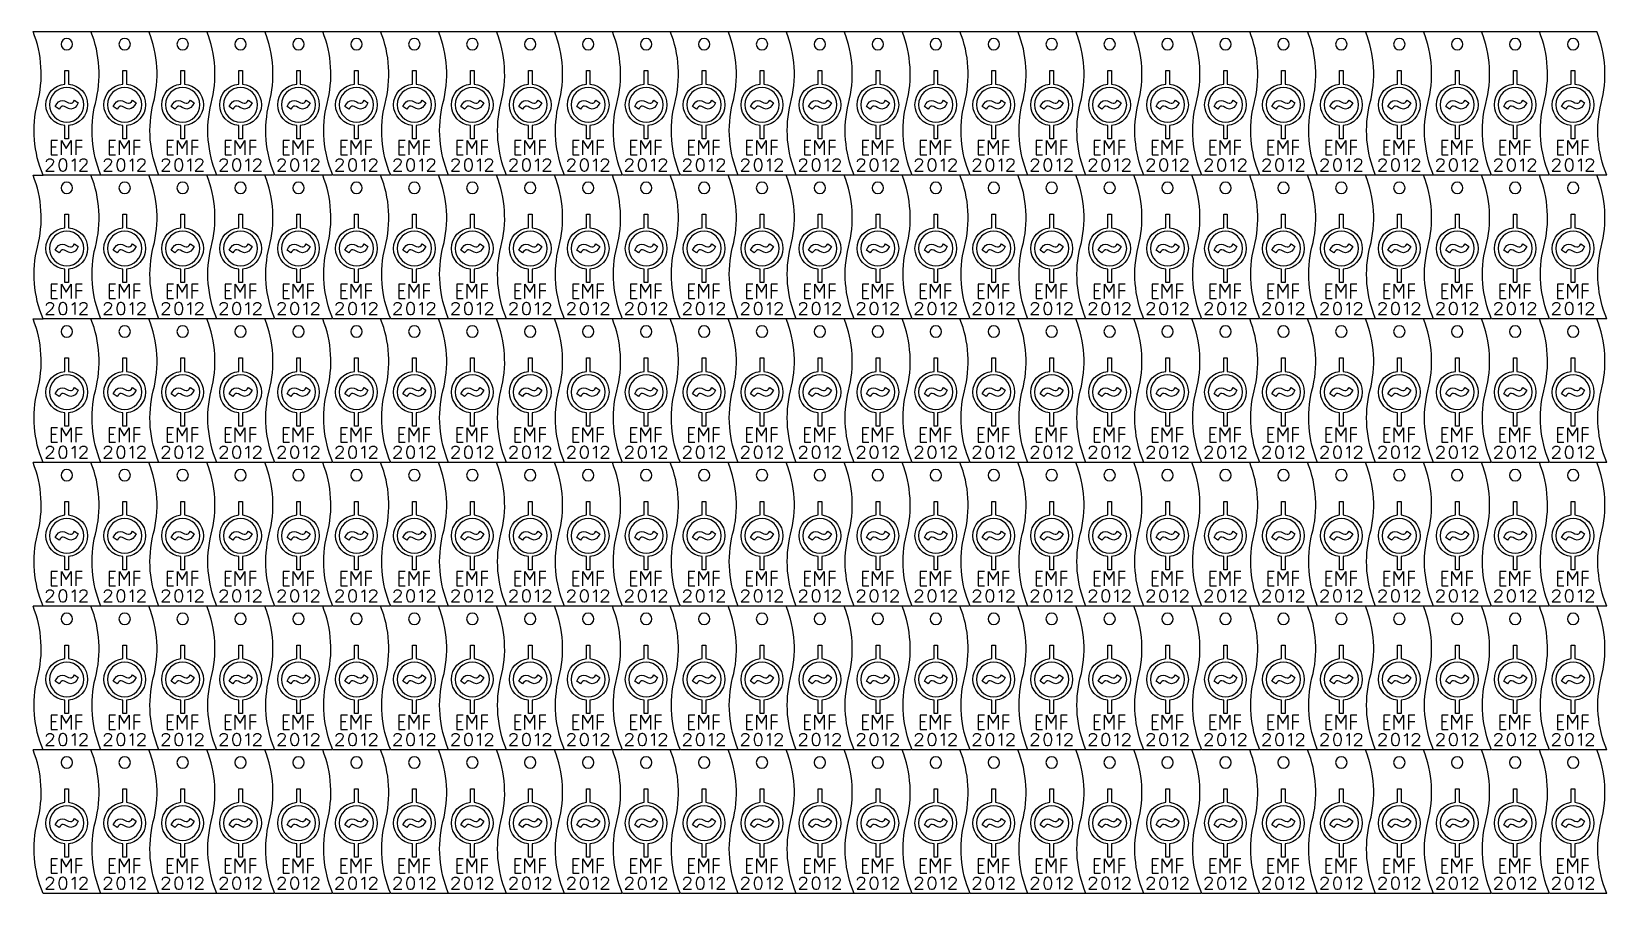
# Model space of a CAD drawing. Header units: millimetres. Extents: x 17 to 566, y -11 to 289.
import ezdxf

# ---------------------------------------------------------------- set-up
doc = ezdxf.new("R2010")
doc.units = ezdxf.units.MM
doc.layers.add('cut', color=7, linetype='CONTINUOUS')

msp = doc.modelspace()

# ---------------------------------------------------------------- linework, layer by layer
at = {"layer": 'cut', "color": 7}
for points in [[(17.677663, 288.660646), (562.077842, 288.660643)], [(31.420556, 284.226537), (31.420556, 284.226537), (31.420556, 284.226537)], [(51.589793, 284.226537), (51.589793, 284.226537), (51.589793, 284.226537)], [(71.75903, 284.226537), (71.75903, 284.226537), (71.75903, 284.226537)], [(91.928267, 284.226537), (91.928267, 284.226537), (91.928267, 284.226537)], [(112.097504, 284.226537), (112.097504, 284.226537), (112.097504, 284.226537)], [(132.266741, 284.226537), (132.266741, 284.226537), (132.266741, 284.226537)], [(152.435978, 284.226537), (152.435978, 284.226537), (152.435978, 284.226537)], [(172.605215, 284.226537), (172.605215, 284.226537), (172.605215, 284.226537)], [(192.774451, 284.226537), (192.774451, 284.226537), (192.774451, 284.226537)], [(212.943688, 284.226537), (212.943688, 284.226537), (212.943688, 284.226537)], [(233.112925, 284.226537), (233.112925, 284.226537), (233.112925, 284.226537)], [(253.282162, 284.226537), (253.282162, 284.226537), (253.282162, 284.226537)], [(273.451399, 284.226537), (273.451399, 284.226537), (273.451399, 284.226537)], [(293.620636, 284.226537), (293.620636, 284.226537), (293.620636, 284.226537)], [(313.789873, 284.226537), (313.789873, 284.226537), (313.789873, 284.226537)], [(333.95911, 284.226537), (333.95911, 284.226537), (333.95911, 284.226537)], [(354.128347, 284.226537), (354.128347, 284.226537), (354.128347, 284.226537)], [(374.297581, 284.226537), (374.297581, 284.226537), (374.297581, 284.226537)], [(394.466818, 284.226537), (394.466818, 284.226537), (394.466818, 284.226537)], [(414.636054, 284.226537), (414.636054, 284.226537), (414.636054, 284.226537)], [(434.805291, 284.226537), (434.805291, 284.226537), (434.805291, 284.226537)], [(454.974528, 284.226537), (454.974528, 284.226537), (454.974528, 284.226537)], [(475.143765, 284.226537), (475.143765, 284.226537), (475.143765, 284.226537)], [(495.313002, 284.226537), (495.313002, 284.226537), (495.313002, 284.226537)], [(515.482239, 284.226537), (515.482239, 284.226537), (515.482239, 284.226537)], [(535.651476, 284.226537), (535.651476, 284.226537), (535.651476, 284.226537)], [(555.820713, 284.226537), (555.820713, 284.226537), (555.820713, 284.226537)], [(17.677663, 238.660672), (21.177115, 238.660672)], [(41.177114, 238.660673), (21.177115, 238.660673)], [(61.346351, 238.660673), (41.346351, 238.660673)], [(81.515588, 238.660673), (61.515588, 238.660673)], [(101.684825, 238.660673), (81.684825, 238.660673)], [(121.854062, 238.660673), (101.854062, 238.660673)], [(142.023298, 238.660673), (122.023299, 238.660673)], [(162.192535, 238.660673), (142.192536, 238.660673)], [(182.361772, 238.660673), (162.361773, 238.660673)], [(202.531009, 238.660673), (182.53101, 238.660673)], [(222.700246, 238.660673), (202.700247, 238.660673)], [(242.869483, 238.660673), (222.869483, 238.660673)], [(263.03872, 238.660673), (243.03872, 238.660673)], [(283.207957, 238.660673), (263.207957, 238.660673)], [(303.377194, 238.660673), (283.377194, 238.660673)], [(323.54643, 238.660673), (303.546431, 238.660673)], [(343.715667, 238.660673), (323.715668, 238.660673)], [(363.884904, 238.660673), (343.884905, 238.660673)], [(384.054138, 238.660673), (364.054139, 238.660673)], [(404.223375, 238.660673), (384.223376, 238.660673)], [(424.392612, 238.660673), (404.392613, 238.660673)], [(444.561849, 238.660673), (424.561849, 238.660673)], [(464.731086, 238.660673), (444.731086, 238.660673)], [(484.900323, 238.660673), (464.900323, 238.660673)], [(505.06956, 238.660673), (485.06956, 238.660673)], [(525.238802, 238.660673), (505.238786, 238.660673)], [(545.408033, 238.660673), (525.408034, 238.660673)], [(565.57727, 238.660673), (545.577271, 238.660673)], [(31.420556, 234.226564), (31.420556, 234.226564), (31.420556, 234.226564)], [(51.589793, 234.226564), (51.589793, 234.226564), (51.589793, 234.226564)], [(71.75903, 234.226564), (71.75903, 234.226564), (71.75903, 234.226564)], [(91.928267, 234.226564), (91.928267, 234.226564), (91.928267, 234.226564)], [(112.097504, 234.226564), (112.097504, 234.226564), (112.097504, 234.226564)], [(132.266741, 234.226564), (132.266741, 234.226564), (132.266741, 234.226564)], [(152.435978, 234.226564), (152.435978, 234.226564), (152.435978, 234.226564)], [(172.605215, 234.226564), (172.605215, 234.226564), (172.605215, 234.226564)], [(192.774451, 234.226564), (192.774451, 234.226564), (192.774451, 234.226564)], [(212.943688, 234.226564), (212.943688, 234.226564), (212.943688, 234.226564)], [(233.112925, 234.226564), (233.112925, 234.226564), (233.112925, 234.226564)], [(253.282162, 234.226564), (253.282162, 234.226564), (253.282162, 234.226564)], [(273.451399, 234.226564), (273.451399, 234.226564), (273.451399, 234.226564)], [(293.620636, 234.226564), (293.620636, 234.226564), (293.620636, 234.226564)], [(313.789873, 234.226564), (313.789873, 234.226564), (313.789873, 234.226564)], [(333.95911, 234.226564), (333.95911, 234.226564), (333.95911, 234.226564)], [(354.128347, 234.226564), (354.128347, 234.226564), (354.128347, 234.226564)], [(374.297581, 234.226564), (374.297581, 234.226564), (374.297581, 234.226564)], [(394.466818, 234.226564), (394.466818, 234.226564), (394.466818, 234.226564)], [(414.636054, 234.226564), (414.636054, 234.226564), (414.636054, 234.226564)], [(434.805291, 234.226564), (434.805291, 234.226564), (434.805291, 234.226564)], [(454.974528, 234.226564), (454.974528, 234.226564), (454.974528, 234.226564)], [(475.143765, 234.226564), (475.143765, 234.226564), (475.143765, 234.226564)], [(495.313002, 234.226564), (495.313002, 234.226564), (495.313002, 234.226564)], [(515.482239, 234.226564), (515.482239, 234.226564), (515.482239, 234.226564)], [(535.651476, 234.226564), (535.651476, 234.226564), (535.651476, 234.226564)], [(555.820713, 234.226564), (555.820713, 234.226564), (555.820713, 234.226564)], [(17.677663, 188.660699), (21.177115, 188.660699)], [(41.177114, 188.660699), (21.177115, 188.660699)], [(61.346351, 188.660699), (41.346351, 188.660699)], [(81.515588, 188.660699), (61.515588, 188.660699)], [(101.684825, 188.660699), (81.684825, 188.660699)], [(121.854062, 188.660699), (101.854062, 188.660699)], [(142.023298, 188.660699), (122.023299, 188.660699)], [(162.192535, 188.660699), (142.192536, 188.660699)], [(182.361772, 188.660699), (162.361773, 188.660699)], [(202.531009, 188.660699), (182.53101, 188.660699)], [(222.700246, 188.660699), (202.700247, 188.660699)], [(242.869483, 188.660699), (222.869483, 188.660699)], [(263.03872, 188.660699), (243.03872, 188.660699)], [(283.207957, 188.660699), (263.207957, 188.660699)], [(303.377194, 188.660699), (283.377194, 188.660699)], [(323.54643, 188.660699), (303.546431, 188.660699)], [(343.715667, 188.660699), (323.715668, 188.660699)], [(363.884904, 188.660699), (343.884905, 188.660699)], [(384.054138, 188.660699), (364.054139, 188.660699)], [(404.223375, 188.660699), (384.223376, 188.660699)], [(424.392612, 188.660699), (404.392613, 188.660699)], [(444.561849, 188.660699), (424.561849, 188.660699)], [(464.731086, 188.660699), (444.731086, 188.660699)], [(484.900323, 188.660699), (464.900323, 188.660699)], [(505.06956, 188.660699), (485.06956, 188.660699)], [(525.238797, 188.660699), (505.238797, 188.660699)], [(545.408033, 188.660699), (525.408034, 188.660699)], [(565.57727, 188.660699), (545.577271, 188.660699)], [(31.420556, 184.22659), (31.420556, 184.22659), (31.420556, 184.22659)], [(51.589793, 184.22659), (51.589793, 184.22659), (51.589793, 184.22659)], [(71.75903, 184.22659), (71.75903, 184.22659), (71.75903, 184.22659)], [(91.928267, 184.22659), (91.928267, 184.22659), (91.928267, 184.22659)], [(112.097504, 184.22659), (112.097504, 184.22659), (112.097504, 184.22659)], [(132.266741, 184.22659), (132.266741, 184.22659), (132.266741, 184.22659)], [(152.435978, 184.22659), (152.435978, 184.22659), (152.435978, 184.22659)], [(172.605215, 184.22659), (172.605215, 184.22659), (172.605215, 184.22659)], [(192.774451, 184.22659), (192.774451, 184.22659), (192.774451, 184.22659)], [(212.943688, 184.22659), (212.943688, 184.22659), (212.943688, 184.22659)], [(233.112925, 184.22659), (233.112925, 184.22659), (233.112925, 184.22659)], [(253.282162, 184.22659), (253.282162, 184.22659), (253.282162, 184.22659)], [(273.451399, 184.22659), (273.451399, 184.22659), (273.451399, 184.22659)], [(293.620636, 184.22659), (293.620636, 184.22659), (293.620636, 184.22659)], [(313.789873, 184.22659), (313.789873, 184.22659), (313.789873, 184.22659)], [(333.95911, 184.22659), (333.95911, 184.22659), (333.95911, 184.22659)], [(354.128347, 184.22659), (354.128347, 184.22659), (354.128347, 184.22659)], [(374.297581, 184.22659), (374.297581, 184.22659), (374.297581, 184.22659)], [(394.466818, 184.22659), (394.466818, 184.22659), (394.466818, 184.22659)], [(414.636054, 184.22659), (414.636054, 184.22659), (414.636054, 184.22659)], [(434.805291, 184.22659), (434.805291, 184.22659), (434.805291, 184.22659)], [(454.974528, 184.22659), (454.974528, 184.22659), (454.974528, 184.22659)], [(475.143765, 184.22659), (475.143765, 184.22659), (475.143765, 184.22659)], [(495.313002, 184.22659), (495.313002, 184.22659), (495.313002, 184.22659)], [(515.482239, 184.22659), (515.482239, 184.22659), (515.482239, 184.22659)], [(535.651476, 184.22659), (535.651476, 184.22659), (535.651476, 184.22659)], [(555.820713, 184.22659), (555.820713, 184.22659), (555.820713, 184.22659)], [(21.177115, 138.660725), (17.677663, 138.660725)], [(41.177114, 138.660726), (21.177115, 138.660726)], [(61.346351, 138.660726), (41.346351, 138.660726)], [(81.515588, 138.660726), (61.515588, 138.660726)], [(101.684825, 138.660726), (81.684825, 138.660726)], [(121.854062, 138.660726), (101.854062, 138.660726)], [(142.023298, 138.660726), (122.023299, 138.660726)], [(162.192535, 138.660726), (142.192536, 138.660726)], [(182.361772, 138.660726), (162.361773, 138.660726)], [(202.531009, 138.660726), (182.53101, 138.660726)], [(222.700246, 138.660726), (202.700247, 138.660726)], [(242.869483, 138.660726), (222.869483, 138.660726)], [(263.03872, 138.660726), (243.03872, 138.660726)], [(283.207957, 138.660726), (263.207957, 138.660726)], [(303.377194, 138.660726), (283.377194, 138.660726)], [(323.54643, 138.660726), (303.546431, 138.660726)], [(343.715667, 138.660726), (323.715668, 138.660726)], [(363.884904, 138.660726), (343.884905, 138.660726)], [(384.054138, 138.660726), (364.054139, 138.660726)], [(404.223375, 138.660726), (384.223376, 138.660726)], [(424.392612, 138.660726), (404.392613, 138.660726)], [(444.561849, 138.660726), (424.561849, 138.660726)], [(464.731086, 138.660726), (444.731086, 138.660726)], [(484.900323, 138.660726), (464.900323, 138.660726)], [(505.06956, 138.660726), (485.06956, 138.660726)], [(525.238797, 138.660726), (505.238797, 138.660726)], [(545.408033, 138.660726), (525.408034, 138.660726)], [(565.57727, 138.660726), (545.577271, 138.660726)], [(31.420556, 134.226617), (31.420556, 134.226617), (31.420556, 134.226617)], [(51.589793, 134.226617), (51.589793, 134.226617), (51.589793, 134.226617)], [(71.75903, 134.226617), (71.75903, 134.226617), (71.75903, 134.226617)], [(91.928267, 134.226617), (91.928267, 134.226617), (91.928267, 134.226617)], [(112.097504, 134.226617), (112.097504, 134.226617), (112.097504, 134.226617)], [(132.266741, 134.226617), (132.266741, 134.226617), (132.266741, 134.226617)], [(152.435978, 134.226617), (152.435978, 134.226617), (152.435978, 134.226617)], [(172.605215, 134.226617), (172.605215, 134.226617), (172.605215, 134.226617)], [(192.774451, 134.226617), (192.774451, 134.226617), (192.774451, 134.226617)], [(212.943688, 134.226617), (212.943688, 134.226617), (212.943688, 134.226617)], [(233.112925, 134.226617), (233.112925, 134.226617), (233.112925, 134.226617)], [(253.282162, 134.226617), (253.282162, 134.226617), (253.282162, 134.226617)], [(273.451399, 134.226617), (273.451399, 134.226617), (273.451399, 134.226617)], [(293.620636, 134.226617), (293.620636, 134.226617), (293.620636, 134.226617)], [(313.789873, 134.226617), (313.789873, 134.226617), (313.789873, 134.226617)], [(333.95911, 134.226617), (333.95911, 134.226617), (333.95911, 134.226617)], [(354.128347, 134.226617), (354.128347, 134.226617), (354.128347, 134.226617)], [(374.297581, 134.226617), (374.297581, 134.226617), (374.297581, 134.226617)], [(394.466818, 134.226617), (394.466818, 134.226617), (394.466818, 134.226617)], [(414.636054, 134.226617), (414.636054, 134.226617), (414.636054, 134.226617)], [(434.805291, 134.226617), (434.805291, 134.226617), (434.805291, 134.226617)], [(454.974528, 134.226617), (454.974528, 134.226617), (454.974528, 134.226617)], [(475.143765, 134.226617), (475.143765, 134.226617), (475.143765, 134.226617)], [(495.313002, 134.226617), (495.313002, 134.226617), (495.313002, 134.226617)], [(515.482239, 134.226617), (515.482239, 134.226617), (515.482239, 134.226617)], [(535.651476, 134.226617), (535.651476, 134.226617), (535.651476, 134.226617)], [(555.820713, 134.226617), (555.820713, 134.226617), (555.820713, 134.226617)], [(21.177115, 88.660752), (17.677663, 88.660752)], [(41.177114, 88.660752), (21.177115, 88.660752)], [(61.346351, 88.660752), (41.346351, 88.660752)], [(81.515588, 88.660752), (61.515588, 88.660752)], [(101.684825, 88.660752), (81.684825, 88.660752)], [(121.854062, 88.660752), (101.854062, 88.660752)], [(142.023298, 88.660752), (122.023299, 88.660752)], [(162.192535, 88.660752), (142.192536, 88.660752)], [(182.361772, 88.660752), (162.361773, 88.660752)], [(202.531009, 88.660752), (182.53101, 88.660752)], [(222.700246, 88.660752), (202.700247, 88.660752)], [(242.869483, 88.660752), (222.869483, 88.660752)], [(263.03872, 88.660752), (243.03872, 88.660752)], [(283.207957, 88.660752), (263.207957, 88.660752)], [(303.377194, 88.660752), (283.377194, 88.660752)], [(323.54643, 88.660752), (303.546431, 88.660752)], [(343.715667, 88.660752), (323.715668, 88.660752)], [(363.884904, 88.660752), (343.884905, 88.660752)], [(384.054138, 88.660752), (364.054139, 88.660752)], [(404.223375, 88.660752), (384.223376, 88.660752)], [(424.392612, 88.660752), (404.392613, 88.660752)], [(444.561849, 88.660752), (424.561849, 88.660752)], [(464.731086, 88.660752), (444.731086, 88.660752)], [(484.900323, 88.660752), (464.900323, 88.660752)], [(505.06956, 88.660752), (485.06956, 88.660752)], [(525.238797, 88.660752), (505.238797, 88.660752)], [(545.408033, 88.660752), (525.408034, 88.660752)], [(565.57727, 88.660752), (545.577271, 88.660752)], [(31.420556, 84.226643), (31.420556, 84.226643), (31.420556, 84.226643)], [(51.589793, 84.226643), (51.589793, 84.226643), (51.589793, 84.226643)], [(71.75903, 84.226643), (71.75903, 84.226643), (71.75903, 84.226643)], [(91.928267, 84.226643), (91.928267, 84.226643), (91.928267, 84.226643)], [(112.097504, 84.226643), (112.097504, 84.226643), (112.097504, 84.226643)], [(132.266741, 84.226643), (132.266741, 84.226643), (132.266741, 84.226643)], [(152.435978, 84.226643), (152.435978, 84.226643), (152.435978, 84.226643)], [(172.605215, 84.226643), (172.605215, 84.226643), (172.605215, 84.226643)], [(192.774451, 84.226643), (192.774451, 84.226643), (192.774451, 84.226643)], [(212.943688, 84.226643), (212.943688, 84.226643), (212.943688, 84.226643)], [(233.112925, 84.226643), (233.112925, 84.226643), (233.112925, 84.226643)], [(253.282162, 84.226643), (253.282162, 84.226643), (253.282162, 84.226643)], [(273.451399, 84.226643), (273.451399, 84.226643), (273.451399, 84.226643)], [(293.620636, 84.226643), (293.620636, 84.226643), (293.620636, 84.226643)], [(313.789873, 84.226643), (313.789873, 84.226643), (313.789873, 84.226643)], [(333.95911, 84.226643), (333.95911, 84.226643), (333.95911, 84.226643)], [(354.128347, 84.226643), (354.128347, 84.226643), (354.128347, 84.226643)], [(374.297581, 84.226643), (374.297581, 84.226643), (374.297581, 84.226643)], [(394.466818, 84.226643), (394.466818, 84.226643), (394.466818, 84.226643)], [(414.636054, 84.226643), (414.636054, 84.226643), (414.636054, 84.226643)], [(434.805291, 84.226643), (434.805291, 84.226643), (434.805291, 84.226643)], [(454.974528, 84.226643), (454.974528, 84.226643), (454.974528, 84.226643)], [(475.143765, 84.226643), (475.143765, 84.226643), (475.143765, 84.226643)], [(495.313002, 84.226643), (495.313002, 84.226643), (495.313002, 84.226643)], [(515.482239, 84.226643), (515.482239, 84.226643), (515.482239, 84.226643)], [(535.651476, 84.226643), (535.651476, 84.226643), (535.651476, 84.226643)], [(555.820713, 84.226643), (555.820713, 84.226643), (555.820713, 84.226643)], [(21.177115, 38.660778), (17.677663, 38.660778)], [(41.177114, 38.660779), (21.177115, 38.660779)], [(61.346351, 38.660779), (41.346351, 38.660779)], [(81.515588, 38.660779), (61.515588, 38.660779)], [(101.684825, 38.660779), (81.684825, 38.660779)], [(121.854062, 38.660779), (101.854062, 38.660779)], [(142.023298, 38.660779), (122.023299, 38.660779)], [(162.192535, 38.660779), (142.192536, 38.660779)], [(182.361772, 38.660779), (162.361773, 38.660779)], [(202.531009, 38.660779), (182.53101, 38.660779)], [(222.700246, 38.660779), (202.700247, 38.660779)], [(242.869483, 38.660779), (222.869483, 38.660779)], [(263.03872, 38.660779), (243.03872, 38.660779)], [(283.207957, 38.660779), (263.207957, 38.660779)], [(303.377194, 38.660779), (283.377194, 38.660779)], [(323.54643, 38.660779), (303.546431, 38.660779)], [(343.715667, 38.660779), (323.715668, 38.660779)], [(363.884904, 38.660779), (343.884905, 38.660779)], [(384.054138, 38.660779), (364.054139, 38.660779)], [(404.223375, 38.660779), (384.223376, 38.660779)], [(424.392612, 38.660779), (404.392613, 38.660779)], [(444.561849, 38.660779), (424.561849, 38.660779)], [(464.731086, 38.660779), (444.731086, 38.660779)], [(484.900323, 38.660779), (464.900323, 38.660779)], [(505.06956, 38.660779), (485.06956, 38.660779)], [(525.238797, 38.660779), (505.238797, 38.660779)], [(545.408033, 38.660779), (525.408034, 38.660779)], [(565.57727, 38.660779), (545.577271, 38.660779)], [(31.420556, 34.22667), (31.420556, 34.22667), (31.420556, 34.22667)], [(51.589793, 34.22667), (51.589793, 34.22667), (51.589793, 34.22667)], [(71.75903, 34.22667), (71.75903, 34.22667), (71.75903, 34.22667)], [(91.928267, 34.22667), (91.928267, 34.22667), (91.928267, 34.22667)], [(112.097504, 34.22667), (112.097504, 34.22667), (112.097504, 34.22667)], [(132.266741, 34.22667), (132.266741, 34.22667), (132.266741, 34.22667)], [(152.435978, 34.22667), (152.435978, 34.22667), (152.435978, 34.22667)], [(172.605215, 34.22667), (172.605215, 34.22667), (172.605215, 34.22667)], [(192.774451, 34.22667), (192.774451, 34.22667), (192.774451, 34.22667)], [(212.943688, 34.22667), (212.943688, 34.22667), (212.943688, 34.22667)], [(233.112925, 34.22667), (233.112925, 34.22667), (233.112925, 34.22667)], [(253.282162, 34.22667), (253.282162, 34.22667), (253.282162, 34.22667)], [(273.451399, 34.22667), (273.451399, 34.22667), (273.451399, 34.22667)], [(293.620636, 34.22667), (293.620636, 34.22667), (293.620636, 34.22667)], [(313.789873, 34.22667), (313.789873, 34.22667), (313.789873, 34.22667)], [(333.95911, 34.22667), (333.95911, 34.22667), (333.95911, 34.22667)], [(354.128347, 34.22667), (354.128347, 34.22667), (354.128347, 34.22667)], [(374.297581, 34.22667), (374.297581, 34.22667), (374.297581, 34.22667)], [(394.466818, 34.22667), (394.466818, 34.22667), (394.466818, 34.22667)], [(414.636054, 34.22667), (414.636054, 34.22667), (414.636054, 34.22667)], [(434.805291, 34.22667), (434.805291, 34.22667), (434.805291, 34.22667)], [(454.974528, 34.22667), (454.974528, 34.22667), (454.974528, 34.22667)], [(475.143765, 34.22667), (475.143765, 34.22667), (475.143765, 34.22667)], [(495.313002, 34.22667), (495.313002, 34.22667), (495.313002, 34.22667)], [(515.482239, 34.22667), (515.482239, 34.22667), (515.482239, 34.22667)], [(535.651476, 34.22667), (535.651476, 34.22667), (535.651476, 34.22667)], [(555.820713, 34.22667), (555.820713, 34.22667), (555.820713, 34.22667)], [(41.177114, -11.339194), (21.177115, -11.339194)], [(61.346351, -11.339194), (41.346351, -11.339194)], [(81.515588, -11.339194), (61.515588, -11.339194)], [(101.684825, -11.339194), (81.684825, -11.339194)], [(121.854062, -11.339194), (101.854062, -11.339194)], [(142.023298, -11.339194), (122.023299, -11.339194)], [(162.192535, -11.339194), (142.192536, -11.339194)], [(182.361772, -11.339194), (162.361773, -11.339194)], [(202.531009, -11.339194), (182.53101, -11.339194)], [(222.700246, -11.339194), (202.700247, -11.339194)], [(242.869483, -11.339194), (222.869483, -11.339194)], [(263.03872, -11.339194), (243.03872, -11.339194)], [(283.207957, -11.339194), (263.207957, -11.339194)], [(303.377194, -11.339194), (283.377194, -11.339194)], [(323.54643, -11.339194), (303.546431, -11.339194)], [(343.715667, -11.339194), (323.715668, -11.339194)], [(363.884904, -11.339194), (343.884905, -11.339194)], [(384.054138, -11.339194), (364.054139, -11.339194)], [(404.223375, -11.339194), (384.223376, -11.339194)], [(424.392612, -11.339194), (404.392613, -11.339194)], [(444.561849, -11.339194), (424.561849, -11.339194)], [(464.731086, -11.339194), (444.731086, -11.339194)], [(484.900323, -11.339194), (464.900323, -11.339194)], [(505.06956, -11.339194), (485.06956, -11.339194)], [(525.238797, -11.339194), (505.238797, -11.339194)], [(545.408033, -11.339194), (525.408034, -11.339194)], [(565.57727, -11.339194), (545.577271, -11.339194)]]:
    msp.add_lwpolyline(points, dxfattribs=at)
at = {"layer": 'cut', "color": 5}
for points in [[(28.799192, 275.104248), (30.055586, 275.104248), (30.055586, 270.389091)], [(28.799192, 270.389091), (28.799192, 275.104248)], [(48.968429, 275.104248), (50.224823, 275.104248), (50.224823, 270.389091)], [(48.968429, 270.389091), (48.968429, 275.104248)], [(69.137665, 275.104248), (70.39406, 275.104248), (70.39406, 270.389091)], [(69.137665, 270.389091), (69.137665, 275.104248)], [(89.306902, 275.104248), (90.563296, 275.104248), (90.563296, 270.389091)], [(89.306902, 270.389091), (89.306902, 275.104248)], [(109.476139, 275.104248), (110.732533, 275.104248), (110.732533, 270.389091)], [(109.476139, 270.389091), (109.476139, 275.104248)], [(129.645376, 275.104248), (130.90177, 275.104248), (130.90177, 270.389091)], [(129.645376, 270.389091), (129.645376, 275.104248)], [(149.814613, 275.104248), (151.071007, 275.104248), (151.071007, 270.389091)], [(149.814613, 270.389091), (149.814613, 275.104248)], [(169.98385, 275.104248), (171.240244, 275.104248), (171.240244, 270.389091)], [(169.98385, 270.389091), (169.98385, 275.104248)], [(190.153087, 275.104248), (191.409481, 275.104248), (191.409481, 270.389091)], [(190.153087, 270.389091), (190.153087, 275.104248)], [(210.322324, 275.104248), (211.578718, 275.104248), (211.578718, 270.389091)], [(210.322324, 270.389091), (210.322324, 275.104248)], [(230.491561, 275.104248), (231.747955, 275.104248), (231.747955, 270.389091)], [(230.491561, 270.389091), (230.491561, 275.104248)], [(250.660797, 275.104248), (251.917192, 275.104248), (251.917192, 270.389091)], [(250.660797, 270.389091), (250.660797, 275.104248)], [(270.830034, 275.104248), (272.086428, 275.104248), (272.086428, 270.389091)], [(270.830034, 270.389091), (270.830034, 275.104248)], [(290.999271, 275.104248), (292.255665, 275.104248), (292.255665, 270.389091)], [(290.999271, 270.389091), (290.999271, 275.104248)], [(311.168508, 275.104248), (312.424902, 275.104248), (312.424902, 270.389091)], [(311.168508, 270.389091), (311.168508, 275.104248)], [(331.337745, 275.104248), (332.594139, 275.104248), (332.594139, 270.389091)], [(331.337745, 270.389091), (331.337745, 275.104248)], [(351.506982, 275.104248), (352.763376, 275.104248), (352.763376, 270.389091)], [(351.506982, 270.389091), (351.506982, 275.104248)], [(371.676216, 275.104248), (372.93261, 275.104248), (372.93261, 270.389091)], [(371.676216, 270.389091), (371.676216, 275.104248)], [(391.845453, 275.104248), (393.101847, 275.104248), (393.101847, 270.389091)], [(391.845453, 270.389091), (391.845453, 275.104248)], [(412.01469, 275.104248), (413.271084, 275.104248), (413.271084, 270.389091)], [(412.01469, 270.389091), (412.01469, 275.104248)], [(432.183927, 275.104248), (433.440321, 275.104248), (433.440321, 270.389091)], [(432.183927, 270.389091), (432.183927, 275.104248)], [(452.353164, 275.104248), (453.609558, 275.104248), (453.609558, 270.389091)], [(452.353164, 270.389091), (452.353164, 275.104248)], [(472.5224, 275.104248), (473.778794, 275.104248), (473.778794, 270.389091)], [(472.5224, 270.389091), (472.5224, 275.104248)], [(492.691637, 275.104248), (493.948031, 275.104248), (493.948031, 270.389091)], [(492.691637, 270.389091), (492.691637, 275.104248)], [(512.860866, 275.104248), (514.11726, 275.104248), (514.11726, 270.389091)], [(512.860866, 270.389091), (512.860866, 275.104248)], [(533.030111, 275.104248), (534.286505, 275.104248), (534.286505, 270.389091)], [(533.030111, 270.389091), (533.030111, 275.104248)], [(553.199348, 275.104248), (554.455742, 275.104248), (554.455742, 270.389091)], [(553.199348, 270.389091), (553.199348, 275.104248)], [(32.137833, 264.724383), (33.432259, 263.861348)], [(52.307069, 264.724383), (53.601496, 263.861348)], [(72.476306, 264.724383), (73.770733, 263.861348)], [(92.645543, 264.724383), (93.93997, 263.861348)], [(112.81478, 264.724383), (114.109206, 263.861348)], [(132.984017, 264.724383), (134.278443, 263.861348)], [(153.153254, 264.724383), (154.44768, 263.861348)], [(173.322491, 264.724383), (174.616917, 263.861348)], [(193.491728, 264.724383), (194.786154, 263.861348)], [(213.660965, 264.724383), (214.955391, 263.861348)], [(233.830201, 264.724383), (235.124628, 263.861348)], [(253.999438, 264.724383), (255.293865, 263.861348)], [(274.168675, 264.724383), (275.463102, 263.861348)], [(294.337912, 264.724383), (295.632338, 263.861348)], [(314.507149, 264.724383), (315.801575, 263.861348)], [(334.676386, 264.724383), (335.970812, 263.861348)], [(354.845623, 264.724383), (356.140049, 263.861348)], [(375.014857, 264.724383), (376.309283, 263.861348)], [(395.184094, 264.724383), (396.47852, 263.861348)], [(415.353331, 264.724383), (416.647757, 263.861348)], [(435.522568, 264.724383), (436.816994, 263.861348)], [(455.691804, 264.724383), (456.986231, 263.861348)], [(475.861041, 264.724383), (477.155468, 263.861348)], [(496.030278, 264.724383), (497.324705, 263.861348)], [(516.199507, 264.724383), (517.493933, 263.861348)], [(536.368752, 264.724383), (537.663178, 263.861348)], [(556.537989, 264.724383), (557.832415, 263.861348)], [(23.452969, 263.186128), (23.452969, 263.186128)], [(26.754438, 261.647963), (25.441264, 262.510773)], [(43.622206, 263.186128), (43.622206, 263.186128)], [(46.923675, 261.647963), (45.610501, 262.510773)], [(63.791442, 263.186128), (63.791442, 263.186128)], [(67.092912, 261.647963), (65.779737, 262.510773)], [(83.960679, 263.186128), (83.960679, 263.186128)], [(87.262149, 261.647963), (85.948974, 262.510773)], [(104.129916, 263.186128), (104.129916, 263.186128)], [(107.431386, 261.647963), (106.118211, 262.510773)], [(124.299153, 263.186128), (124.299153, 263.186128)], [(127.600623, 261.647963), (126.287448, 262.510773)], [(144.46839, 263.186128), (144.46839, 263.186128)], [(147.769859, 261.647963), (146.456685, 262.510773)], [(164.637627, 263.186128), (164.637627, 263.186128)], [(167.939096, 261.647963), (166.625922, 262.510773)], [(184.806864, 263.186128), (184.806864, 263.186128)], [(188.108333, 261.647963), (186.795159, 262.510773)], [(204.976101, 263.186128), (204.976101, 263.186128)], [(208.27757, 261.647963), (206.964396, 262.510773)], [(225.145338, 263.186128), (225.145338, 263.186128)], [(228.446807, 261.647963), (227.133633, 262.510773)], [(245.314574, 263.186128), (245.314574, 263.186128)], [(248.616044, 261.647963), (247.302869, 262.510773)], [(265.483811, 263.186128), (265.483811, 263.186128)], [(268.785281, 261.647963), (267.472106, 262.510773)], [(285.653048, 263.186128), (285.653048, 263.186128)], [(288.954518, 261.647963), (287.641343, 262.510773)], [(305.822285, 263.186128), (305.822285, 263.186128)], [(309.123755, 261.647963), (307.81058, 262.510773)], [(325.991522, 263.186128), (325.991522, 263.186128)], [(329.292991, 261.647963), (327.979817, 262.510773)], [(346.160759, 263.186128), (346.160759, 263.186128)], [(349.462228, 261.647963), (348.149054, 262.510773)], [(366.329993, 263.186128), (366.329993, 263.186128)], [(369.631462, 261.647963), (368.318288, 262.510773)], [(386.49923, 263.186128), (386.49923, 263.186128)], [(389.800699, 261.647963), (388.487525, 262.510773)], [(406.668467, 263.186128), (406.668467, 263.186128)], [(409.969936, 261.647963), (408.656762, 262.510773)], [(426.837704, 263.186128), (426.837704, 263.186128)], [(430.139173, 261.647963), (428.825999, 262.510773)], [(447.00694, 263.186128), (447.00694, 263.186128)], [(450.30841, 261.647963), (448.995236, 262.510773)], [(467.176177, 263.186128), (467.176177, 263.186128)], [(470.477647, 261.647963), (469.164472, 262.510773)], [(487.345414, 263.186128), (487.345414, 263.186128)], [(490.646884, 261.647963), (489.333709, 262.510773)], [(507.514643, 263.186128), (507.514643, 263.186128)], [(510.816112, 261.647963), (509.502938, 262.510773)], [(527.683888, 263.186128), (527.683888, 263.186128)], [(530.985357, 261.647963), (529.672183, 262.510773)], [(547.853125, 263.186128), (547.853125, 263.186128)], [(551.154594, 261.647963), (549.84142, 262.510773)], [(30.055586, 255.945319), (30.055586, 251.280451), (28.799192, 251.280451), (28.799192, 255.945319)], [(50.224823, 255.945319), (50.224823, 251.280451), (48.968429, 251.280451), (48.968429, 255.945319)], [(70.39406, 255.945319), (70.39406, 251.280451), (69.137665, 251.280451), (69.137665, 255.945319)], [(90.563296, 255.945319), (90.563296, 251.280451), (89.306902, 251.280451), (89.306902, 255.945319)], [(110.732533, 255.945319), (110.732533, 251.280451), (109.476139, 251.280451), (109.476139, 255.945319)], [(130.90177, 255.945319), (130.90177, 251.280451), (129.645376, 251.280451), (129.645376, 255.945319)], [(151.071007, 255.945319), (151.071007, 251.280451), (149.814613, 251.280451), (149.814613, 255.945319)], [(171.240244, 255.945319), (171.240244, 251.280451), (169.98385, 251.280451), (169.98385, 255.945319)], [(191.409481, 255.945319), (191.409481, 251.280451), (190.153087, 251.280451), (190.153087, 255.945319)], [(211.578718, 255.945319), (211.578718, 251.280451), (210.322324, 251.280451), (210.322324, 255.945319)], [(231.747955, 255.945319), (231.747955, 251.280451), (230.491561, 251.280451), (230.491561, 255.945319)], [(251.917192, 255.945319), (251.917192, 251.280451), (250.660797, 251.280451), (250.660797, 255.945319)], [(272.086428, 255.945319), (272.086428, 251.280451), (270.830034, 251.280451), (270.830034, 255.945319)], [(292.255665, 255.945319), (292.255665, 251.280451), (290.999271, 251.280451), (290.999271, 255.945319)], [(312.424902, 255.945319), (312.424902, 251.280451), (311.168508, 251.280451), (311.168508, 255.945319)], [(332.594139, 255.945319), (332.594139, 251.280451), (331.337745, 251.280451), (331.337745, 255.945319)], [(352.763376, 255.945319), (352.763376, 251.280451), (351.506982, 251.280451), (351.506982, 255.945319)], [(372.93261, 255.945319), (372.93261, 251.280451), (371.676216, 251.280451), (371.676216, 255.945319)], [(393.101847, 255.945319), (393.101847, 251.280451), (391.845453, 251.280451), (391.845453, 255.945319)], [(413.271084, 255.945319), (413.271084, 251.280451), (412.01469, 251.280451), (412.01469, 255.945319)], [(433.440321, 255.945319), (433.440321, 251.280451), (432.183927, 251.280451), (432.183927, 255.945319)], [(453.609558, 255.945319), (453.609558, 251.280451), (452.353164, 251.280451), (452.353164, 255.945319)], [(473.778794, 255.945319), (473.778794, 251.280451), (472.5224, 251.280451), (472.5224, 255.945319)], [(493.948031, 255.945319), (493.948031, 251.280451), (492.691637, 251.280451), (492.691637, 255.945319)], [(514.11726, 255.945319), (514.11726, 251.280451), (512.860866, 251.280451), (512.860866, 255.945319)], [(534.286505, 255.945319), (534.286505, 251.280451), (533.030111, 251.280451), (533.030111, 255.945319)], [(554.455742, 255.945319), (554.455742, 251.280451), (553.199348, 251.280451), (553.199348, 255.945319)], [(24.03499, 250.747954), (24.03499, 245.747953)], [(26.25721, 250.747954), (24.03499, 250.747954)], [(24.03499, 248.525731), (25.701653, 248.525731)], [(27.597566, 250.747954), (29.264229, 247.970176)], [(27.597566, 245.747953), (27.597566, 250.747954)], [(29.264229, 247.970176), (30.930895, 250.747954)], [(30.930895, 250.747954), (30.930895, 245.747953)], [(32.597561, 250.747954), (32.597561, 245.747953)], [(34.819785, 250.747954), (32.597561, 250.747954)], [(32.597561, 248.525731), (34.819785, 248.525731)], [(44.204227, 250.747954), (44.204227, 245.747953)], [(46.426447, 250.747954), (44.204227, 250.747954)], [(44.204227, 248.525731), (45.87089, 248.525731)], [(47.766803, 250.747954), (49.433466, 247.970176)], [(47.766803, 245.747953), (47.766803, 250.747954)], [(49.433466, 247.970176), (51.100132, 250.747954)], [(51.100132, 250.747954), (51.100132, 245.747953)], [(52.766798, 250.747954), (52.766798, 245.747953)], [(54.989022, 250.747954), (52.766798, 250.747954)], [(52.766798, 248.525731), (54.989022, 248.525731)], [(64.373464, 250.747954), (64.373464, 245.747953)], [(66.595684, 250.747954), (64.373464, 250.747954)], [(64.373464, 248.525731), (66.040127, 248.525731)], [(67.936039, 250.747954), (69.602703, 247.970176)], [(67.936039, 245.747953), (67.936039, 250.747954)], [(69.602703, 247.970176), (71.269369, 250.747954)], [(71.269369, 250.747954), (71.269369, 245.747953)], [(72.936035, 250.747954), (72.936035, 245.747953)], [(75.158259, 250.747954), (72.936035, 250.747954)], [(72.936035, 248.525731), (75.158259, 248.525731)], [(84.542701, 250.747954), (84.542701, 245.747953)], [(86.764921, 250.747954), (84.542701, 250.747954)], [(84.542701, 248.525731), (86.209364, 248.525731)], [(88.105276, 250.747954), (89.77194, 247.970176)], [(88.105276, 245.747953), (88.105276, 250.747954)], [(89.77194, 247.970176), (91.438606, 250.747954)], [(91.438606, 250.747954), (91.438606, 245.747953)], [(93.105272, 250.747954), (93.105272, 245.747953)], [(95.327495, 250.747954), (93.105272, 250.747954)], [(93.105272, 248.525731), (95.327495, 248.525731)], [(104.711937, 250.747954), (104.711937, 245.747953)], [(106.934158, 250.747954), (104.711937, 250.747954)], [(104.711937, 248.525731), (106.378601, 248.525731)], [(108.274513, 250.747954), (109.941177, 247.970176)], [(108.274513, 245.747953), (108.274513, 250.747954)], [(109.941177, 247.970176), (111.607843, 250.747954)], [(111.607843, 250.747954), (111.607843, 245.747953)], [(113.274509, 250.747954), (113.274509, 245.747953)], [(115.496732, 250.747954), (113.274509, 250.747954)], [(113.274509, 248.525731), (115.496732, 248.525731)], [(124.881174, 250.747954), (124.881174, 245.747953)], [(127.103395, 250.747954), (124.881174, 250.747954)], [(124.881174, 248.525731), (126.547838, 248.525731)], [(128.44375, 250.747954), (130.110413, 247.970176)], [(128.44375, 245.747953), (128.44375, 250.747954)], [(130.110413, 247.970176), (131.77708, 250.747954)], [(131.77708, 250.747954), (131.77708, 245.747953)], [(133.443746, 250.747954), (133.443746, 245.747953)], [(135.665969, 250.747954), (133.443746, 250.747954)], [(133.443746, 248.525731), (135.665969, 248.525731)], [(145.050411, 250.747954), (145.050411, 245.747953)], [(147.272632, 250.747954), (145.050411, 250.747954)], [(145.050411, 248.525731), (146.717075, 248.525731)], [(148.612987, 250.747954), (150.27965, 247.970176)], [(148.612987, 245.747953), (148.612987, 250.747954)], [(150.27965, 247.970176), (151.946316, 250.747954)], [(151.946316, 250.747954), (151.946316, 245.747953)], [(153.612983, 250.747954), (153.612983, 245.747953)], [(155.835206, 250.747954), (153.612983, 250.747954)], [(153.612983, 248.525731), (155.835206, 248.525731)], [(165.219648, 250.747954), (165.219648, 245.747953)], [(167.441869, 250.747954), (165.219648, 250.747954)], [(165.219648, 248.525731), (166.886311, 248.525731)], [(168.782224, 250.747954), (170.448887, 247.970176)], [(168.782224, 245.747953), (168.782224, 250.747954)], [(170.448887, 247.970176), (172.115553, 250.747954)], [(172.115553, 250.747954), (172.115553, 245.747953)], [(173.78222, 250.747954), (173.78222, 245.747953)], [(176.004443, 250.747954), (173.78222, 250.747954)], [(173.78222, 248.525731), (176.004443, 248.525731)], [(185.388885, 250.747954), (185.388885, 245.747953)], [(187.611106, 250.747954), (185.388885, 250.747954)], [(185.388885, 248.525731), (187.055548, 248.525731)], [(188.951461, 250.747954), (190.618124, 247.970176)], [(188.951461, 245.747953), (188.951461, 250.747954)], [(190.618124, 247.970176), (192.28479, 250.747954)], [(192.28479, 250.747954), (192.28479, 245.747953)], [(193.951456, 250.747954), (193.951456, 245.747953)], [(196.17368, 250.747954), (193.951456, 250.747954)], [(193.951456, 248.525731), (196.17368, 248.525731)], [(205.558122, 250.747954), (205.558122, 245.747953)], [(207.780342, 250.747954), (205.558122, 250.747954)], [(205.558122, 248.525731), (207.224785, 248.525731)], [(209.120698, 250.747954), (210.787361, 247.970176)], [(209.120698, 245.747953), (209.120698, 250.747954)], [(210.787361, 247.970176), (212.454027, 250.747954)], [(212.454027, 250.747954), (212.454027, 245.747953)], [(214.120693, 250.747954), (214.120693, 245.747953)], [(216.342917, 250.747954), (214.120693, 250.747954)], [(214.120693, 248.525731), (216.342917, 248.525731)], [(225.727359, 250.747954), (225.727359, 245.747953)], [(227.949579, 250.747954), (225.727359, 250.747954)], [(225.727359, 248.525731), (227.394022, 248.525731)], [(229.289935, 250.747954), (230.956598, 247.970176)], [(229.289935, 245.747953), (229.289935, 250.747954)], [(230.956598, 247.970176), (232.623264, 250.747954)], [(232.623264, 250.747954), (232.623264, 245.747953)], [(234.28993, 250.747954), (234.28993, 245.747953)], [(236.512154, 250.747954), (234.28993, 250.747954)], [(234.28993, 248.525731), (236.512154, 248.525731)], [(245.896596, 250.747954), (245.896596, 245.747953)], [(248.118816, 250.747954), (245.896596, 250.747954)], [(245.896596, 248.525731), (247.563259, 248.525731)], [(249.459171, 250.747954), (251.125835, 247.970176)], [(249.459171, 245.747953), (249.459171, 250.747954)], [(251.125835, 247.970176), (252.792501, 250.747954)], [(252.792501, 250.747954), (252.792501, 245.747953)], [(254.459167, 250.747954), (254.459167, 245.747953)], [(256.681391, 250.747954), (254.459167, 250.747954)], [(254.459167, 248.525731), (256.681391, 248.525731)], [(266.065833, 250.747954), (266.065833, 245.747953)], [(268.288053, 250.747954), (266.065833, 250.747954)], [(266.065833, 248.525731), (267.732496, 248.525731)], [(269.628408, 250.747954), (271.295072, 247.970176)], [(269.628408, 245.747953), (269.628408, 250.747954)], [(271.295072, 247.970176), (272.961738, 250.747954)], [(272.961738, 250.747954), (272.961738, 245.747953)], [(274.628404, 250.747954), (274.628404, 245.747953)], [(276.850627, 250.747954), (274.628404, 250.747954)], [(274.628404, 248.525731), (276.850627, 248.525731)], [(286.235069, 250.747954), (286.235069, 245.747953)], [(288.45729, 250.747954), (286.235069, 250.747954)], [(286.235069, 248.525731), (287.901733, 248.525731)], [(289.797645, 250.747954), (291.464309, 247.970176)], [(289.797645, 245.747953), (289.797645, 250.747954)], [(291.464309, 247.970176), (293.130975, 250.747954)], [(293.130975, 250.747954), (293.130975, 245.747953)], [(294.797641, 250.747954), (294.797641, 245.747953)], [(297.019864, 250.747954), (294.797641, 250.747954)], [(294.797641, 248.525731), (297.019864, 248.525731)], [(306.404306, 250.747954), (306.404306, 245.747953)], [(308.626527, 250.747954), (306.404306, 250.747954)], [(306.404306, 248.525731), (308.07097, 248.525731)], [(309.966882, 250.747954), (311.633545, 247.970176)], [(309.966882, 245.747953), (309.966882, 250.747954)], [(311.633545, 247.970176), (313.300212, 250.747954)], [(313.300212, 250.747954), (313.300212, 245.747953)], [(314.966878, 250.747954), (314.966878, 245.747953)], [(317.189101, 250.747954), (314.966878, 250.747954)], [(314.966878, 248.525731), (317.189101, 248.525731)], [(326.573543, 250.747954), (326.573543, 245.747953)], [(328.795764, 250.747954), (326.573543, 250.747954)], [(326.573543, 248.525731), (328.240207, 248.525731)], [(330.136119, 250.747954), (331.802782, 247.970176)], [(330.136119, 245.747953), (330.136119, 250.747954)], [(331.802782, 247.970176), (333.469448, 250.747954)], [(333.469448, 250.747954), (333.469448, 245.747953)], [(335.136115, 250.747954), (335.136115, 245.747953)], [(337.358338, 250.747954), (335.136115, 250.747954)], [(335.136115, 248.525731), (337.358338, 248.525731)], [(346.74278, 250.747954), (346.74278, 245.747953)], [(348.965001, 250.747954), (346.74278, 250.747954)], [(346.74278, 248.525731), (348.409443, 248.525731)], [(350.305356, 250.747954), (351.972019, 247.970176)], [(350.305356, 245.747953), (350.305356, 250.747954)], [(351.972019, 247.970176), (353.638685, 250.747954)], [(353.638685, 250.747954), (353.638685, 245.747953)], [(355.305352, 250.747954), (355.305352, 245.747953)], [(357.527575, 250.747954), (355.305352, 250.747954)], [(355.305352, 248.525731), (357.527575, 248.525731)], [(366.912014, 250.747954), (366.912014, 245.747953)], [(369.134235, 250.747954), (366.912014, 250.747954)], [(366.912014, 248.525731), (368.578678, 248.525731)], [(370.47459, 250.747954), (372.141253, 247.970176)], [(370.47459, 245.747953), (370.47459, 250.747954)], [(372.141253, 247.970176), (373.807919, 250.747954)], [(373.807919, 250.747954), (373.807919, 245.747953)], [(375.474586, 250.747954), (375.474586, 245.747953)], [(377.696809, 250.747954), (375.474586, 250.747954)], [(375.474586, 248.525731), (377.696809, 248.525731)], [(387.081251, 250.747954), (387.081251, 245.747953)], [(389.303472, 250.747954), (387.081251, 250.747954)], [(387.081251, 248.525731), (388.747914, 248.525731)], [(390.643827, 250.747954), (392.31049, 247.970176)], [(390.643827, 245.747953), (390.643827, 250.747954)], [(392.31049, 247.970176), (393.977156, 250.747954)], [(393.977156, 250.747954), (393.977156, 245.747953)], [(395.643822, 250.747954), (395.643822, 245.747953)], [(397.866046, 250.747954), (395.643822, 250.747954)], [(395.643822, 248.525731), (397.866046, 248.525731)], [(407.250488, 250.747954), (407.250488, 245.747953)], [(409.472709, 250.747954), (407.250488, 250.747954)], [(407.250488, 248.525731), (408.917151, 248.525731)], [(410.813064, 250.747954), (412.479727, 247.970176)], [(410.813064, 245.747953), (410.813064, 250.747954)], [(412.479727, 247.970176), (414.146393, 250.747954)], [(414.146393, 250.747954), (414.146393, 245.747953)], [(415.813059, 250.747954), (415.813059, 245.747953)], [(418.035283, 250.747954), (415.813059, 250.747954)], [(415.813059, 248.525731), (418.035283, 248.525731)], [(427.419725, 250.747954), (427.419725, 245.747953)], [(429.641945, 250.747954), (427.419725, 250.747954)], [(427.419725, 248.525731), (429.086388, 248.525731)], [(430.982301, 250.747954), (432.648964, 247.970176)], [(430.982301, 245.747953), (430.982301, 250.747954)], [(432.648964, 247.970176), (434.31563, 250.747954)], [(434.31563, 250.747954), (434.31563, 245.747953)], [(435.982296, 250.747954), (435.982296, 245.747953)], [(438.20452, 250.747954), (435.982296, 250.747954)], [(435.982296, 248.525731), (438.20452, 248.525731)], [(447.588962, 250.747954), (447.588962, 245.747953)], [(449.811182, 250.747954), (447.588962, 250.747954)], [(447.588962, 248.525731), (449.255625, 248.525731)], [(451.151538, 250.747954), (452.818201, 247.970176)], [(451.151538, 245.747953), (451.151538, 250.747954)], [(452.818201, 247.970176), (454.484867, 250.747954)], [(454.484867, 250.747954), (454.484867, 245.747953)], [(456.151533, 250.747954), (456.151533, 245.747953)], [(458.373757, 250.747954), (456.151533, 250.747954)], [(456.151533, 248.525731), (458.373757, 248.525731)], [(467.758199, 250.747954), (467.758199, 245.747953)], [(469.980419, 250.747954), (467.758199, 250.747954)], [(467.758199, 248.525731), (469.424862, 248.525731)], [(471.320774, 250.747954), (472.987438, 247.970176)], [(471.320774, 245.747953), (471.320774, 250.747954)], [(472.987438, 247.970176), (474.654104, 250.747954)], [(474.654104, 250.747954), (474.654104, 245.747953)], [(476.32077, 250.747954), (476.32077, 245.747953)], [(478.542993, 250.747954), (476.32077, 250.747954)], [(476.32077, 248.525731), (478.542993, 248.525731)], [(487.927436, 250.747954), (487.927436, 245.747953)], [(490.149656, 250.747954), (487.927436, 250.747954)], [(487.927436, 248.525731), (489.594099, 248.525731)], [(491.490011, 250.747954), (493.156675, 247.970176)], [(491.490011, 245.747953), (491.490011, 250.747954)], [(493.156675, 247.970176), (494.823341, 250.747954)], [(494.823341, 250.747954), (494.823341, 245.747953)], [(496.490007, 250.747954), (496.490007, 245.747953)], [(498.71223, 250.747954), (496.490007, 250.747954)], [(496.490007, 248.525731), (498.71223, 248.525731)], [(508.096664, 250.747954), (508.096664, 245.747953)], [(510.318885, 250.747954), (508.096664, 250.747954)], [(508.096664, 248.525731), (509.763327, 248.525731)], [(511.65924, 250.747954), (513.325903, 247.970176)], [(511.65924, 245.747953), (511.65924, 250.747954)], [(513.325903, 247.970176), (514.992569, 250.747954)], [(514.992569, 250.747954), (514.992569, 245.747953)], [(516.659235, 250.747954), (516.659235, 245.747953)], [(518.881459, 250.747954), (516.659235, 250.747954)], [(516.659235, 248.525731), (518.881459, 248.525731)], [(528.265909, 250.747954), (528.265909, 245.747953)], [(530.48813, 250.747954), (528.265909, 250.747954)], [(528.265909, 248.525731), (529.932573, 248.525731)], [(531.828485, 250.747954), (533.495148, 247.970176)], [(531.828485, 245.747953), (531.828485, 250.747954)], [(533.495148, 247.970176), (535.161815, 250.747954)], [(535.161815, 250.747954), (535.161815, 245.747953)], [(536.828481, 250.747954), (536.828481, 245.747953)], [(539.050704, 250.747954), (536.828481, 250.747954)], [(536.828481, 248.525731), (539.050704, 248.525731)], [(548.435146, 250.747954), (548.435146, 245.747953)], [(550.657367, 250.747954), (548.435146, 250.747954)], [(548.435146, 248.525731), (550.10181, 248.525731)], [(551.997722, 250.747954), (553.664385, 247.970176)], [(551.997722, 245.747953), (551.997722, 250.747954)], [(553.664385, 247.970176), (555.331051, 250.747954)], [(555.331051, 250.747954), (555.331051, 245.747953)], [(556.997718, 250.747954), (556.997718, 245.747953)], [(559.219941, 250.747954), (556.997718, 250.747954)], [(556.997718, 248.525731), (559.219941, 248.525731)], [(24.200115, 242.134794), (22.179912, 240.114569)], [(22.381932, 243.548936), (22.583953, 243.952977)], [(22.381932, 243.346916), (22.381932, 243.548936)], [(22.583953, 243.952977), (22.785973, 244.154997)], [(22.785973, 244.154997), (23.190014, 244.357018)], [(23.190014, 244.357018), (23.998095, 244.357018)], [(23.998095, 244.357018), (24.402136, 244.154997)], [(24.03499, 245.747953), (26.25721, 245.747953)], [(24.604156, 242.740855), (24.200115, 242.134794)], [(24.402136, 244.154997), (24.604156, 243.952977)], [(24.604156, 243.952977), (24.806176, 243.548936)], [(24.806176, 243.144896), (24.604156, 242.740855)], [(24.806176, 243.548936), (24.806176, 243.144896)], [(26.876883, 243.548936), (26.674863, 242.538835)], [(26.674863, 242.538835), (26.674863, 241.932774)], [(26.674863, 241.932774), (26.876883, 240.922655)], [(27.280924, 244.154997), (26.876883, 243.548936)], [(27.886985, 244.357018), (27.280924, 244.154997)], [(28.291025, 244.357018), (27.886985, 244.357018)], [(28.897083, 244.154997), (28.291025, 244.357018)], [(29.301124, 243.548936), (28.897083, 244.154997)], [(29.503144, 242.538835), (29.301124, 243.548936)], [(29.301124, 240.922655), (29.503144, 241.932774)], [(29.503144, 241.932774), (29.503144, 242.538835)], [(31.16981, 243.548936), (31.573851, 243.750957)], [(31.573851, 243.750957), (32.179912, 244.357018)], [(32.179912, 244.357018), (32.179912, 240.114569)], [(35.866781, 242.134794), (33.846581, 240.114569)], [(34.048598, 243.548936), (34.250619, 243.952977)], [(34.048598, 243.346916), (34.048598, 243.548936)], [(34.250619, 243.952977), (34.452639, 244.154997)], [(34.452639, 244.154997), (34.85668, 244.357018)], [(34.85668, 244.357018), (35.664761, 244.357018)], [(35.664761, 244.357018), (36.068802, 244.154997)], [(36.270822, 242.740855), (35.866781, 242.134794)], [(36.068802, 244.154997), (36.270822, 243.952977)], [(36.270822, 243.952977), (36.472842, 243.548936)], [(36.472842, 243.144896), (36.270822, 242.740855)], [(36.472842, 243.548936), (36.472842, 243.144896)], [(44.369352, 242.134794), (42.349149, 240.114569)], [(42.551169, 243.548936), (42.75319, 243.952977)], [(42.551169, 243.346916), (42.551169, 243.548936)], [(42.75319, 243.952977), (42.95521, 244.154997)], [(42.95521, 244.154997), (43.359251, 244.357018)], [(43.359251, 244.357018), (44.167332, 244.357018)], [(44.167332, 244.357018), (44.571372, 244.154997)], [(44.204227, 245.747953), (46.426447, 245.747953)], [(44.773393, 242.740855), (44.369352, 242.134794)], [(44.571372, 244.154997), (44.773393, 243.952977)], [(44.773393, 243.952977), (44.975413, 243.548936)], [(44.975413, 243.144896), (44.773393, 242.740855)], [(44.975413, 243.548936), (44.975413, 243.144896)], [(47.04612, 243.548936), (46.8441, 242.538835)], [(46.8441, 242.538835), (46.8441, 241.932774)], [(46.8441, 241.932774), (47.04612, 240.922655)], [(47.450161, 244.154997), (47.04612, 243.548936)], [(48.056221, 244.357018), (47.450161, 244.154997)], [(48.460262, 244.357018), (48.056221, 244.357018)], [(49.06632, 244.154997), (48.460262, 244.357018)], [(49.470361, 243.548936), (49.06632, 244.154997)], [(49.672381, 242.538835), (49.470361, 243.548936)], [(49.470361, 240.922655), (49.672381, 241.932774)], [(49.672381, 241.932774), (49.672381, 242.538835)], [(51.339047, 243.548936), (51.743088, 243.750957)], [(51.743088, 243.750957), (52.349149, 244.357018)], [(52.349149, 244.357018), (52.349149, 240.114569)], [(56.036018, 242.134794), (54.015818, 240.114569)], [(54.217835, 243.548936), (54.419856, 243.952977)], [(54.217835, 243.346916), (54.217835, 243.548936)], [(54.419856, 243.952977), (54.621876, 244.154997)], [(54.621876, 244.154997), (55.025917, 244.357018)], [(55.025917, 244.357018), (55.833998, 244.357018)], [(55.833998, 244.357018), (56.238038, 244.154997)], [(56.440059, 242.740855), (56.036018, 242.134794)], [(56.238038, 244.154997), (56.440059, 243.952977)], [(56.440059, 243.952977), (56.642079, 243.548936)], [(56.642079, 243.144896), (56.440059, 242.740855)], [(56.642079, 243.548936), (56.642079, 243.144896)], [(64.538589, 242.134794), (62.518386, 240.114569)], [(62.720406, 243.548936), (62.922427, 243.952977)], [(62.720406, 243.346916), (62.720406, 243.548936)], [(62.922427, 243.952977), (63.124447, 244.154997)], [(63.124447, 244.154997), (63.528488, 244.357018)], [(63.528488, 244.357018), (64.336569, 244.357018)], [(64.336569, 244.357018), (64.740609, 244.154997)], [(64.373464, 245.747953), (66.595684, 245.747953)], [(64.94263, 242.740855), (64.538589, 242.134794)], [(64.740609, 244.154997), (64.94263, 243.952977)], [(64.94263, 243.952977), (65.14465, 243.548936)], [(65.14465, 243.144896), (64.94263, 242.740855)], [(65.14465, 243.548936), (65.14465, 243.144896)], [(67.215357, 243.548936), (67.013336, 242.538835)], [(67.013336, 242.538835), (67.013336, 241.932774)], [(67.013336, 241.932774), (67.215357, 240.922655)], [(67.619397, 244.154997), (67.215357, 243.548936)], [(68.225458, 244.357018), (67.619397, 244.154997)], [(68.629499, 244.357018), (68.225458, 244.357018)], [(69.235557, 244.154997), (68.629499, 244.357018)], [(69.639598, 243.548936), (69.235557, 244.154997)], [(69.841618, 242.538835), (69.639598, 243.548936)], [(69.639598, 240.922655), (69.841618, 241.932774)], [(69.841618, 241.932774), (69.841618, 242.538835)], [(71.508284, 243.548936), (71.912325, 243.750957)], [(71.912325, 243.750957), (72.518386, 244.357018)], [(72.518386, 244.357018), (72.518386, 240.114569)], [(76.205255, 242.134794), (74.185055, 240.114569)], [(74.387072, 243.548936), (74.589092, 243.952977)], [(74.387072, 243.346916), (74.387072, 243.548936)], [(74.589092, 243.952977), (74.791113, 244.154997)], [(74.791113, 244.154997), (75.195153, 244.357018)], [(75.195153, 244.357018), (76.003235, 244.357018)], [(76.003235, 244.357018), (76.407275, 244.154997)], [(76.609296, 242.740855), (76.205255, 242.134794)], [(76.407275, 244.154997), (76.609296, 243.952977)], [(76.609296, 243.952977), (76.811316, 243.548936)], [(76.811316, 243.144896), (76.609296, 242.740855)], [(76.811316, 243.548936), (76.811316, 243.144896)], [(84.707826, 242.134794), (82.687623, 240.114569)], [(82.889643, 243.548936), (83.091663, 243.952977)], [(82.889643, 243.346916), (82.889643, 243.548936)], [(83.091663, 243.952977), (83.293684, 244.154997)], [(83.293684, 244.154997), (83.697724, 244.357018)], [(83.697724, 244.357018), (84.505806, 244.357018)], [(84.505806, 244.357018), (84.909846, 244.154997)], [(84.542701, 245.747953), (86.764921, 245.747953)], [(85.111867, 242.740855), (84.707826, 242.134794)], [(84.909846, 244.154997), (85.111867, 243.952977)], [(85.111867, 243.952977), (85.313887, 243.548936)], [(85.313887, 243.144896), (85.111867, 242.740855)], [(85.313887, 243.548936), (85.313887, 243.144896)], [(87.384594, 243.548936), (87.182573, 242.538835)], [(87.182573, 242.538835), (87.182573, 241.932774)], [(87.182573, 241.932774), (87.384594, 240.922655)], [(87.788634, 244.154997), (87.384594, 243.548936)], [(88.394695, 244.357018), (87.788634, 244.154997)], [(88.798736, 244.357018), (88.394695, 244.357018)], [(89.404794, 244.154997), (88.798736, 244.357018)], [(89.808835, 243.548936), (89.404794, 244.154997)], [(90.010855, 242.538835), (89.808835, 243.548936)], [(89.808835, 240.922655), (90.010855, 241.932774)], [(90.010855, 241.932774), (90.010855, 242.538835)], [(91.677521, 243.548936), (92.081562, 243.750957)], [(92.081562, 243.750957), (92.687623, 244.357018)], [(92.687623, 244.357018), (92.687623, 240.114569)], [(96.374492, 242.134794), (94.354292, 240.114569)], [(94.556309, 243.548936), (94.758329, 243.952977)], [(94.556309, 243.346916), (94.556309, 243.548936)], [(94.758329, 243.952977), (94.96035, 244.154997)], [(94.96035, 244.154997), (95.36439, 244.357018)], [(95.36439, 244.357018), (96.172472, 244.357018)], [(96.172472, 244.357018), (96.576512, 244.154997)], [(96.778532, 242.740855), (96.374492, 242.134794)], [(96.576512, 244.154997), (96.778532, 243.952977)], [(96.778532, 243.952977), (96.980553, 243.548936)], [(96.980553, 243.144896), (96.778532, 242.740855)], [(96.980553, 243.548936), (96.980553, 243.144896)], [(104.877063, 242.134794), (102.85686, 240.114569)], [(103.05888, 243.548936), (103.2609, 243.952977)], [(103.05888, 243.346916), (103.05888, 243.548936)], [(103.2609, 243.952977), (103.462921, 244.154997)], [(103.462921, 244.154997), (103.866961, 244.357018)], [(103.866961, 244.357018), (104.675043, 244.357018)], [(104.675043, 244.357018), (105.079083, 244.154997)], [(104.711937, 245.747953), (106.934158, 245.747953)], [(105.281103, 242.740855), (104.877063, 242.134794)], [(105.079083, 244.154997), (105.281103, 243.952977)], [(105.281103, 243.952977), (105.483124, 243.548936)], [(105.483124, 243.144896), (105.281103, 242.740855)], [(105.483124, 243.548936), (105.483124, 243.144896)], [(107.553831, 243.548936), (107.35181, 242.538835)], [(107.35181, 242.538835), (107.35181, 241.932774)], [(107.35181, 241.932774), (107.553831, 240.922655)], [(107.957871, 244.154997), (107.553831, 243.548936)], [(108.563932, 244.357018), (107.957871, 244.154997)], [(108.967973, 244.357018), (108.563932, 244.357018)], [(109.574031, 244.154997), (108.967973, 244.357018)], [(109.978071, 243.548936), (109.574031, 244.154997)], [(110.180092, 242.538835), (109.978071, 243.548936)], [(109.978071, 240.922655), (110.180092, 241.932774)], [(110.180092, 241.932774), (110.180092, 242.538835)], [(111.846758, 243.548936), (112.250799, 243.750957)], [(112.250799, 243.750957), (112.856859, 244.357018)], [(112.856859, 244.357018), (112.856859, 240.114569)], [(116.543729, 242.134794), (114.523528, 240.114569)], [(114.725546, 243.548936), (114.927566, 243.952977)], [(114.725546, 243.346916), (114.725546, 243.548936)], [(114.927566, 243.952977), (115.129587, 244.154997)], [(115.129587, 244.154997), (115.533627, 244.357018)], [(115.533627, 244.357018), (116.341708, 244.357018)], [(116.341708, 244.357018), (116.745749, 244.154997)], [(116.947769, 242.740855), (116.543729, 242.134794)], [(116.745749, 244.154997), (116.947769, 243.952977)], [(116.947769, 243.952977), (117.14979, 243.548936)], [(117.14979, 243.144896), (116.947769, 242.740855)], [(117.14979, 243.548936), (117.14979, 243.144896)], [(125.0463, 242.134794), (123.026097, 240.114569)], [(123.228117, 243.548936), (123.430137, 243.952977)], [(123.228117, 243.346916), (123.228117, 243.548936)], [(123.430137, 243.952977), (123.632158, 244.154997)], [(123.632158, 244.154997), (124.036198, 244.357018)], [(124.036198, 244.357018), (124.844279, 244.357018)], [(124.844279, 244.357018), (125.24832, 244.154997)], [(124.881174, 245.747953), (127.103395, 245.747953)], [(125.45034, 242.740855), (125.0463, 242.134794)], [(125.24832, 244.154997), (125.45034, 243.952977)], [(125.45034, 243.952977), (125.652361, 243.548936)], [(125.652361, 243.144896), (125.45034, 242.740855)], [(125.652361, 243.548936), (125.652361, 243.144896)], [(127.723067, 243.548936), (127.521047, 242.538835)], [(127.521047, 242.538835), (127.521047, 241.932774)], [(127.521047, 241.932774), (127.723067, 240.922655)], [(128.127108, 244.154997), (127.723067, 243.548936)], [(128.733169, 244.357018), (128.127108, 244.154997)], [(129.13721, 244.357018), (128.733169, 244.357018)], [(129.743268, 244.154997), (129.13721, 244.357018)], [(130.147308, 243.548936), (129.743268, 244.154997)], [(130.349329, 242.538835), (130.147308, 243.548936)], [(130.147308, 240.922655), (130.349329, 241.932774)], [(130.349329, 241.932774), (130.349329, 242.538835)], [(132.015995, 243.548936), (132.420035, 243.750957)], [(132.420035, 243.750957), (133.026096, 244.357018)], [(133.026096, 244.357018), (133.026096, 240.114569)], [(136.712966, 242.134794), (134.692765, 240.114569)], [(134.894783, 243.548936), (135.096803, 243.952977)], [(134.894783, 243.346916), (134.894783, 243.548936)], [(135.096803, 243.952977), (135.298823, 244.154997)], [(135.298823, 244.154997), (135.702864, 244.357018)], [(135.702864, 244.357018), (136.510945, 244.357018)], [(136.510945, 244.357018), (136.914986, 244.154997)], [(137.117006, 242.740855), (136.712966, 242.134794)], [(136.914986, 244.154997), (137.117006, 243.952977)], [(137.117006, 243.952977), (137.319027, 243.548936)], [(137.319027, 243.144896), (137.117006, 242.740855)], [(137.319027, 243.548936), (137.319027, 243.144896)], [(145.215537, 242.134794), (143.195334, 240.114569)], [(143.397354, 243.548936), (143.599374, 243.952977)], [(143.397354, 243.346916), (143.397354, 243.548936)], [(143.599374, 243.952977), (143.801394, 244.154997)], [(143.801394, 244.154997), (144.205435, 244.357018)], [(144.205435, 244.357018), (145.013516, 244.357018)], [(145.013516, 244.357018), (145.417557, 244.154997)], [(145.050411, 245.747953), (147.272632, 245.747953)], [(145.619577, 242.740855), (145.215537, 242.134794)], [(145.417557, 244.154997), (145.619577, 243.952977)], [(145.619577, 243.952977), (145.821598, 243.548936)], [(145.821598, 243.144896), (145.619577, 242.740855)], [(145.821598, 243.548936), (145.821598, 243.144896)], [(147.892304, 243.548936), (147.690284, 242.538835)], [(147.690284, 242.538835), (147.690284, 241.932774)], [(147.690284, 241.932774), (147.892304, 240.922655)], [(148.296345, 244.154997), (147.892304, 243.548936)], [(148.902406, 244.357018), (148.296345, 244.154997)], [(149.306447, 244.357018), (148.902406, 244.357018)], [(149.912505, 244.154997), (149.306447, 244.357018)], [(150.316545, 243.548936), (149.912505, 244.154997)], [(150.518566, 242.538835), (150.316545, 243.548936)], [(150.316545, 240.922655), (150.518566, 241.932774)], [(150.518566, 241.932774), (150.518566, 242.538835)], [(152.185232, 243.548936), (152.589272, 243.750957)], [(152.589272, 243.750957), (153.195333, 244.357018)], [(153.195333, 244.357018), (153.195333, 240.114569)], [(156.882203, 242.134794), (154.862002, 240.114569)], [(155.06402, 243.548936), (155.26604, 243.952977)], [(155.06402, 243.346916), (155.06402, 243.548936)], [(155.26604, 243.952977), (155.46806, 244.154997)], [(155.46806, 244.154997), (155.872101, 244.357018)], [(155.872101, 244.357018), (156.680182, 244.357018)], [(156.680182, 244.357018), (157.084223, 244.154997)], [(157.286243, 242.740855), (156.882203, 242.134794)], [(157.084223, 244.154997), (157.286243, 243.952977)], [(157.286243, 243.952977), (157.488263, 243.548936)], [(157.488263, 243.144896), (157.286243, 242.740855)], [(157.488263, 243.548936), (157.488263, 243.144896)], [(165.384774, 242.134794), (163.36457, 240.114569)], [(163.566591, 243.548936), (163.768611, 243.952977)], [(163.566591, 243.346916), (163.566591, 243.548936)], [(163.768611, 243.952977), (163.970631, 244.154997)], [(163.970631, 244.154997), (164.374672, 244.357018)], [(164.374672, 244.357018), (165.182753, 244.357018)], [(165.182753, 244.357018), (165.586794, 244.154997)], [(165.219648, 245.747953), (167.441869, 245.747953)], [(165.788814, 242.740855), (165.384774, 242.134794)], [(165.586794, 244.154997), (165.788814, 243.952977)], [(165.788814, 243.952977), (165.990834, 243.548936)], [(165.990834, 243.144896), (165.788814, 242.740855)], [(165.990834, 243.548936), (165.990834, 243.144896)], [(168.061541, 243.548936), (167.859521, 242.538835)], [(167.859521, 242.538835), (167.859521, 241.932774)], [(167.859521, 241.932774), (168.061541, 240.922655)], [(168.465582, 244.154997), (168.061541, 243.548936)], [(169.071643, 244.357018), (168.465582, 244.154997)], [(169.475683, 244.357018), (169.071643, 244.357018)], [(170.081742, 244.154997), (169.475683, 244.357018)], [(170.485782, 243.548936), (170.081742, 244.154997)], [(170.687802, 242.538835), (170.485782, 243.548936)], [(170.485782, 240.922655), (170.687802, 241.932774)], [(170.687802, 241.932774), (170.687802, 242.538835)], [(172.354469, 243.548936), (172.758509, 243.750957)], [(172.758509, 243.750957), (173.36457, 244.357018)], [(173.36457, 244.357018), (173.36457, 240.114569)], [(177.051439, 242.134794), (175.031239, 240.114569)], [(175.233257, 243.548936), (175.435277, 243.952977)], [(175.233257, 243.346916), (175.233257, 243.548936)], [(175.435277, 243.952977), (175.637297, 244.154997)], [(175.637297, 244.154997), (176.041338, 244.357018)], [(176.041338, 244.357018), (176.849419, 244.357018)], [(176.849419, 244.357018), (177.25346, 244.154997)], [(177.45548, 242.740855), (177.051439, 242.134794)], [(177.25346, 244.154997), (177.45548, 243.952977)], [(177.45548, 243.952977), (177.6575, 243.548936)], [(177.6575, 243.144896), (177.45548, 242.740855)], [(177.6575, 243.548936), (177.6575, 243.144896)], [(185.55401, 242.134794), (183.533807, 240.114569)], [(183.735828, 243.548936), (183.937848, 243.952977)], [(183.735828, 243.346916), (183.735828, 243.548936)], [(183.937848, 243.952977), (184.139868, 244.154997)], [(184.139868, 244.154997), (184.543909, 244.357018)], [(184.543909, 244.357018), (185.35199, 244.357018)], [(185.35199, 244.357018), (185.756031, 244.154997)], [(185.388885, 245.747953), (187.611106, 245.747953)], [(185.958051, 242.740855), (185.55401, 242.134794)], [(185.756031, 244.154997), (185.958051, 243.952977)], [(185.958051, 243.952977), (186.160071, 243.548936)], [(186.160071, 243.144896), (185.958051, 242.740855)], [(186.160071, 243.548936), (186.160071, 243.144896)], [(188.230778, 243.548936), (188.028758, 242.538835)], [(188.028758, 242.538835), (188.028758, 241.932774)], [(188.028758, 241.932774), (188.230778, 240.922655)], [(188.634819, 244.154997), (188.230778, 243.548936)], [(189.24088, 244.357018), (188.634819, 244.154997)], [(189.64492, 244.357018), (189.24088, 244.357018)], [(190.250978, 244.154997), (189.64492, 244.357018)], [(190.655019, 243.548936), (190.250978, 244.154997)], [(190.857039, 242.538835), (190.655019, 243.548936)], [(190.655019, 240.922655), (190.857039, 241.932774)], [(190.857039, 241.932774), (190.857039, 242.538835)], [(192.523705, 243.548936), (192.927746, 243.750957)], [(192.927746, 243.750957), (193.533807, 244.357018)], [(193.533807, 244.357018), (193.533807, 240.114569)], [(197.220676, 242.134794), (195.200476, 240.114569)], [(195.402494, 243.548936), (195.604514, 243.952977)], [(195.402494, 243.346916), (195.402494, 243.548936)], [(195.604514, 243.952977), (195.806534, 244.154997)], [(195.806534, 244.154997), (196.210575, 244.357018)], [(196.210575, 244.357018), (197.018656, 244.357018)], [(197.018656, 244.357018), (197.422697, 244.154997)], [(197.624717, 242.740855), (197.220676, 242.134794)], [(197.422697, 244.154997), (197.624717, 243.952977)], [(197.624717, 243.952977), (197.826737, 243.548936)], [(197.826737, 243.144896), (197.624717, 242.740855)], [(197.826737, 243.548936), (197.826737, 243.144896)], [(205.723247, 242.134794), (203.703044, 240.114569)], [(203.905064, 243.548936), (204.107085, 243.952977)], [(203.905064, 243.346916), (203.905064, 243.548936)], [(204.107085, 243.952977), (204.309105, 244.154997)], [(204.309105, 244.154997), (204.713146, 244.357018)], [(204.713146, 244.357018), (205.521227, 244.357018)], [(205.521227, 244.357018), (205.925268, 244.154997)], [(205.558122, 245.747953), (207.780342, 245.747953)], [(206.127288, 242.740855), (205.723247, 242.134794)], [(205.925268, 244.154997), (206.127288, 243.952977)], [(206.127288, 243.952977), (206.329308, 243.548936)], [(206.329308, 243.144896), (206.127288, 242.740855)], [(206.329308, 243.548936), (206.329308, 243.144896)], [(208.400015, 243.548936), (208.197995, 242.538835)], [(208.197995, 242.538835), (208.197995, 241.932774)], [(208.197995, 241.932774), (208.400015, 240.922655)], [(208.804056, 244.154997), (208.400015, 243.548936)], [(209.410117, 244.357018), (208.804056, 244.154997)], [(209.814157, 244.357018), (209.410117, 244.357018)], [(210.420215, 244.154997), (209.814157, 244.357018)], [(210.824256, 243.548936), (210.420215, 244.154997)], [(211.026276, 242.538835), (210.824256, 243.548936)], [(210.824256, 240.922655), (211.026276, 241.932774)], [(211.026276, 241.932774), (211.026276, 242.538835)], [(212.692942, 243.548936), (213.096983, 243.750957)], [(213.096983, 243.750957), (213.703044, 244.357018)], [(213.703044, 244.357018), (213.703044, 240.114569)], [(217.389913, 242.134794), (215.369713, 240.114569)], [(215.57173, 243.548936), (215.773751, 243.952977)], [(215.57173, 243.346916), (215.57173, 243.548936)], [(215.773751, 243.952977), (215.975771, 244.154997)], [(215.975771, 244.154997), (216.379812, 244.357018)], [(216.379812, 244.357018), (217.187893, 244.357018)], [(217.187893, 244.357018), (217.591934, 244.154997)], [(217.793954, 242.740855), (217.389913, 242.134794)], [(217.591934, 244.154997), (217.793954, 243.952977)], [(217.793954, 243.952977), (217.995974, 243.548936)], [(217.995974, 243.144896), (217.793954, 242.740855)], [(217.995974, 243.548936), (217.995974, 243.144896)], [(225.892484, 242.134794), (223.872281, 240.114569)], [(224.074301, 243.548936), (224.276322, 243.952977)], [(224.074301, 243.346916), (224.074301, 243.548936)], [(224.276322, 243.952977), (224.478342, 244.154997)], [(224.478342, 244.154997), (224.882383, 244.357018)], [(224.882383, 244.357018), (225.690464, 244.357018)], [(225.690464, 244.357018), (226.094504, 244.154997)], [(225.727359, 245.747953), (227.949579, 245.747953)], [(226.296525, 242.740855), (225.892484, 242.134794)], [(226.094504, 244.154997), (226.296525, 243.952977)], [(226.296525, 243.952977), (226.498545, 243.548936)], [(226.498545, 243.144896), (226.296525, 242.740855)], [(226.498545, 243.548936), (226.498545, 243.144896)], [(228.569252, 243.548936), (228.367232, 242.538835)], [(228.367232, 242.538835), (228.367232, 241.932774)], [(228.367232, 241.932774), (228.569252, 240.922655)], [(228.973293, 244.154997), (228.569252, 243.548936)], [(229.579353, 244.357018), (228.973293, 244.154997)], [(229.983394, 244.357018), (229.579353, 244.357018)], [(230.589452, 244.154997), (229.983394, 244.357018)], [(230.993493, 243.548936), (230.589452, 244.154997)], [(231.195513, 242.538835), (230.993493, 243.548936)], [(230.993493, 240.922655), (231.195513, 241.932774)], [(231.195513, 241.932774), (231.195513, 242.538835)], [(232.862179, 243.548936), (233.26622, 243.750957)], [(233.26622, 243.750957), (233.872281, 244.357018)], [(233.872281, 244.357018), (233.872281, 240.114569)], [(237.55915, 242.134794), (235.53895, 240.114569)], [(235.740967, 243.548936), (235.942988, 243.952977)], [(235.740967, 243.346916), (235.740967, 243.548936)], [(235.942988, 243.952977), (236.145008, 244.154997)], [(236.145008, 244.154997), (236.549049, 244.357018)], [(236.549049, 244.357018), (237.35713, 244.357018)], [(237.35713, 244.357018), (237.76117, 244.154997)], [(237.963191, 242.740855), (237.55915, 242.134794)], [(237.76117, 244.154997), (237.963191, 243.952977)], [(237.963191, 243.952977), (238.165211, 243.548936)], [(238.165211, 243.144896), (237.963191, 242.740855)], [(238.165211, 243.548936), (238.165211, 243.144896)], [(246.061721, 242.134794), (244.041518, 240.114569)], [(244.243538, 243.548936), (244.445559, 243.952977)], [(244.243538, 243.346916), (244.243538, 243.548936)], [(244.445559, 243.952977), (244.647579, 244.154997)], [(244.647579, 244.154997), (245.05162, 244.357018)], [(245.05162, 244.357018), (245.859701, 244.357018)], [(245.859701, 244.357018), (246.263741, 244.154997)], [(245.896596, 245.747953), (248.118816, 245.747953)], [(246.465762, 242.740855), (246.061721, 242.134794)], [(246.263741, 244.154997), (246.465762, 243.952977)], [(246.465762, 243.952977), (246.667782, 243.548936)], [(246.667782, 243.144896), (246.465762, 242.740855)], [(246.667782, 243.548936), (246.667782, 243.144896)], [(248.738489, 243.548936), (248.536468, 242.538835)], [(248.536468, 242.538835), (248.536468, 241.932774)], [(248.536468, 241.932774), (248.738489, 240.922655)], [(249.142529, 244.154997), (248.738489, 243.548936)], [(249.74859, 244.357018), (249.142529, 244.154997)], [(250.152631, 244.357018), (249.74859, 244.357018)], [(250.758689, 244.154997), (250.152631, 244.357018)], [(251.16273, 243.548936), (250.758689, 244.154997)], [(251.36475, 242.538835), (251.16273, 243.548936)], [(251.16273, 240.922655), (251.36475, 241.932774)], [(251.36475, 241.932774), (251.36475, 242.538835)], [(253.031416, 243.548936), (253.435457, 243.750957)], [(253.435457, 243.750957), (254.041518, 244.357018)], [(254.041518, 244.357018), (254.041518, 240.114569)], [(257.728387, 242.134794), (255.708187, 240.114569)], [(255.910204, 243.548936), (256.112224, 243.952977)], [(255.910204, 243.346916), (255.910204, 243.548936)], [(256.112224, 243.952977), (256.314245, 244.154997)], [(256.314245, 244.154997), (256.718285, 244.357018)], [(256.718285, 244.357018), (257.526367, 244.357018)], [(257.526367, 244.357018), (257.930407, 244.154997)], [(258.132428, 242.740855), (257.728387, 242.134794)], [(257.930407, 244.154997), (258.132428, 243.952977)], [(258.132428, 243.952977), (258.334448, 243.548936)], [(258.334448, 243.144896), (258.132428, 242.740855)], [(258.334448, 243.548936), (258.334448, 243.144896)], [(266.230958, 242.134794), (264.210755, 240.114569)], [(264.412775, 243.548936), (264.614795, 243.952977)], [(264.412775, 243.346916), (264.412775, 243.548936)], [(264.614795, 243.952977), (264.816816, 244.154997)], [(264.816816, 244.154997), (265.220856, 244.357018)], [(265.220856, 244.357018), (266.028938, 244.357018)], [(266.028938, 244.357018), (266.432978, 244.154997)], [(266.065833, 245.747953), (268.288053, 245.747953)], [(266.634999, 242.740855), (266.230958, 242.134794)], [(266.432978, 244.154997), (266.634999, 243.952977)], [(266.634999, 243.952977), (266.837019, 243.548936)], [(266.837019, 243.144896), (266.634999, 242.740855)], [(266.837019, 243.548936), (266.837019, 243.144896)], [(268.907726, 243.548936), (268.705705, 242.538835)], [(268.705705, 242.538835), (268.705705, 241.932774)], [(268.705705, 241.932774), (268.907726, 240.922655)], [(269.311766, 244.154997), (268.907726, 243.548936)], [(269.917827, 244.357018), (269.311766, 244.154997)], [(270.321868, 244.357018), (269.917827, 244.357018)], [(270.927926, 244.154997), (270.321868, 244.357018)], [(271.331967, 243.548936), (270.927926, 244.154997)], [(271.533987, 242.538835), (271.331967, 243.548936)], [(271.331967, 240.922655), (271.533987, 241.932774)], [(271.533987, 241.932774), (271.533987, 242.538835)], [(273.200653, 243.548936), (273.604694, 243.750957)], [(273.604694, 243.750957), (274.210755, 244.357018)], [(274.210755, 244.357018), (274.210755, 240.114569)], [(277.897624, 242.134794), (275.877424, 240.114569)], [(276.079441, 243.548936), (276.281461, 243.952977)], [(276.079441, 243.346916), (276.079441, 243.548936)], [(276.281461, 243.952977), (276.483482, 244.154997)], [(276.483482, 244.154997), (276.887522, 244.357018)], [(276.887522, 244.357018), (277.695604, 244.357018)], [(277.695604, 244.357018), (278.099644, 244.154997)], [(278.301664, 242.740855), (277.897624, 242.134794)], [(278.099644, 244.154997), (278.301664, 243.952977)], [(278.301664, 243.952977), (278.503685, 243.548936)], [(278.503685, 243.144896), (278.301664, 242.740855)], [(278.503685, 243.548936), (278.503685, 243.144896)], [(286.400195, 242.134794), (284.379992, 240.114569)], [(284.582012, 243.548936), (284.784032, 243.952977)], [(284.582012, 243.346916), (284.582012, 243.548936)], [(284.784032, 243.952977), (284.986053, 244.154997)], [(284.986053, 244.154997), (285.390093, 244.357018)], [(285.390093, 244.357018), (286.198175, 244.357018)], [(286.198175, 244.357018), (286.602215, 244.154997)], [(286.235069, 245.747953), (288.45729, 245.747953)], [(286.804235, 242.740855), (286.400195, 242.134794)], [(286.602215, 244.154997), (286.804235, 243.952977)], [(286.804235, 243.952977), (287.006256, 243.548936)], [(287.006256, 243.144896), (286.804235, 242.740855)], [(287.006256, 243.548936), (287.006256, 243.144896)], [(289.076963, 243.548936), (288.874942, 242.538835)], [(288.874942, 242.538835), (288.874942, 241.932774)], [(288.874942, 241.932774), (289.076963, 240.922655)], [(289.481003, 244.154997), (289.076963, 243.548936)], [(290.087064, 244.357018), (289.481003, 244.154997)], [(290.491105, 244.357018), (290.087064, 244.357018)], [(291.097163, 244.154997), (290.491105, 244.357018)], [(291.501203, 243.548936), (291.097163, 244.154997)], [(291.703224, 242.538835), (291.501203, 243.548936)], [(291.501203, 240.922655), (291.703224, 241.932774)], [(291.703224, 241.932774), (291.703224, 242.538835)], [(293.36989, 243.548936), (293.773931, 243.750957)], [(293.773931, 243.750957), (294.379991, 244.357018)], [(294.379991, 244.357018), (294.379991, 240.114569)], [(298.066861, 242.134794), (296.04666, 240.114569)], [(296.248678, 243.548936), (296.450698, 243.952977)], [(296.248678, 243.346916), (296.248678, 243.548936)], [(296.450698, 243.952977), (296.652719, 244.154997)], [(296.652719, 244.154997), (297.056759, 244.357018)], [(297.056759, 244.357018), (297.86484, 244.357018)], [(297.86484, 244.357018), (298.268881, 244.154997)], [(298.470901, 242.740855), (298.066861, 242.134794)], [(298.268881, 244.154997), (298.470901, 243.952977)], [(298.470901, 243.952977), (298.672922, 243.548936)], [(298.672922, 243.144896), (298.470901, 242.740855)], [(298.672922, 243.548936), (298.672922, 243.144896)], [(306.569432, 242.134794), (304.549229, 240.114569)], [(304.751249, 243.548936), (304.953269, 243.952977)], [(304.751249, 243.346916), (304.751249, 243.548936)], [(304.953269, 243.952977), (305.15529, 244.154997)], [(305.15529, 244.154997), (305.55933, 244.357018)], [(305.55933, 244.357018), (306.367411, 244.357018)], [(306.367411, 244.357018), (306.771452, 244.154997)], [(306.404306, 245.747953), (308.626527, 245.747953)], [(306.973472, 242.740855), (306.569432, 242.134794)], [(306.771452, 244.154997), (306.973472, 243.952977)], [(306.973472, 243.952977), (307.175493, 243.548936)], [(307.175493, 243.144896), (306.973472, 242.740855)], [(307.175493, 243.548936), (307.175493, 243.144896)], [(309.246199, 243.548936), (309.044179, 242.538835)], [(309.044179, 242.538835), (309.044179, 241.932774)], [(309.044179, 241.932774), (309.246199, 240.922655)], [(309.65024, 244.154997), (309.246199, 243.548936)], [(310.256301, 244.357018), (309.65024, 244.154997)], [(310.660342, 244.357018), (310.256301, 244.357018)], [(311.2664, 244.154997), (310.660342, 244.357018)], [(311.67044, 243.548936), (311.2664, 244.154997)], [(311.872461, 242.538835), (311.67044, 243.548936)], [(311.67044, 240.922655), (311.872461, 241.932774)], [(311.872461, 241.932774), (311.872461, 242.538835)], [(313.539127, 243.548936), (313.943167, 243.750957)], [(313.943167, 243.750957), (314.549228, 244.357018)], [(314.549228, 244.357018), (314.549228, 240.114569)], [(318.236098, 242.134794), (316.215897, 240.114569)], [(316.417915, 243.548936), (316.619935, 243.952977)], [(316.417915, 243.346916), (316.417915, 243.548936)], [(316.619935, 243.952977), (316.821955, 244.154997)], [(316.821955, 244.154997), (317.225996, 244.357018)], [(317.225996, 244.357018), (318.034077, 244.357018)], [(318.034077, 244.357018), (318.438118, 244.154997)], [(318.640138, 242.740855), (318.236098, 242.134794)], [(318.438118, 244.154997), (318.640138, 243.952977)], [(318.640138, 243.952977), (318.842159, 243.548936)], [(318.842159, 243.144896), (318.640138, 242.740855)], [(318.842159, 243.548936), (318.842159, 243.144896)], [(326.738669, 242.134794), (324.718466, 240.114569)], [(324.920486, 243.548936), (325.122506, 243.952977)], [(324.920486, 243.346916), (324.920486, 243.548936)], [(325.122506, 243.952977), (325.324526, 244.154997)], [(325.324526, 244.154997), (325.728567, 244.357018)], [(325.728567, 244.357018), (326.536648, 244.357018)], [(326.536648, 244.357018), (326.940689, 244.154997)], [(326.573543, 245.747953), (328.795764, 245.747953)], [(327.142709, 242.740855), (326.738669, 242.134794)], [(326.940689, 244.154997), (327.142709, 243.952977)], [(327.142709, 243.952977), (327.34473, 243.548936)], [(327.34473, 243.144896), (327.142709, 242.740855)], [(327.34473, 243.548936), (327.34473, 243.144896)], [(329.415436, 243.548936), (329.213416, 242.538835)], [(329.213416, 242.538835), (329.213416, 241.932774)], [(329.213416, 241.932774), (329.415436, 240.922655)], [(329.819477, 244.154997), (329.415436, 243.548936)], [(330.425538, 244.357018), (329.819477, 244.154997)], [(330.829579, 244.357018), (330.425538, 244.357018)], [(331.435637, 244.154997), (330.829579, 244.357018)], [(331.839677, 243.548936), (331.435637, 244.154997)], [(332.041698, 242.538835), (331.839677, 243.548936)], [(331.839677, 240.922655), (332.041698, 241.932774)], [(332.041698, 241.932774), (332.041698, 242.538835)], [(333.708364, 243.548936), (334.112404, 243.750957)], [(334.112404, 243.750957), (334.718465, 244.357018)], [(334.718465, 244.357018), (334.718465, 240.114569)], [(338.405335, 242.134794), (336.385134, 240.114569)], [(336.587152, 243.548936), (336.789172, 243.952977)], [(336.587152, 243.346916), (336.587152, 243.548936)], [(336.789172, 243.952977), (336.991192, 244.154997)], [(336.991192, 244.154997), (337.395233, 244.357018)], [(337.395233, 244.357018), (338.203314, 244.357018)], [(338.203314, 244.357018), (338.607355, 244.154997)], [(338.809375, 242.740855), (338.405335, 242.134794)], [(338.607355, 244.154997), (338.809375, 243.952977)], [(338.809375, 243.952977), (339.011395, 243.548936)], [(339.011395, 243.144896), (338.809375, 242.740855)], [(339.011395, 243.548936), (339.011395, 243.144896)], [(346.907906, 242.134794), (344.887702, 240.114569)], [(345.089723, 243.548936), (345.291743, 243.952977)], [(345.089723, 243.346916), (345.089723, 243.548936)], [(345.291743, 243.952977), (345.493763, 244.154997)], [(345.493763, 244.154997), (345.897804, 244.357018)], [(345.897804, 244.357018), (346.705885, 244.357018)], [(346.705885, 244.357018), (347.109926, 244.154997)], [(346.74278, 245.747953), (348.965001, 245.747953)], [(347.311946, 242.740855), (346.907906, 242.134794)], [(347.109926, 244.154997), (347.311946, 243.952977)], [(347.311946, 243.952977), (347.513966, 243.548936)], [(347.513966, 243.144896), (347.311946, 242.740855)], [(347.513966, 243.548936), (347.513966, 243.144896)], [(349.584673, 243.548936), (349.382653, 242.538835)], [(349.382653, 242.538835), (349.382653, 241.932774)], [(349.382653, 241.932774), (349.584673, 240.922655)], [(349.988714, 244.154997), (349.584673, 243.548936)], [(350.594775, 244.357018), (349.988714, 244.154997)], [(350.998815, 244.357018), (350.594775, 244.357018)], [(351.604874, 244.154997), (350.998815, 244.357018)], [(352.008914, 243.548936), (351.604874, 244.154997)], [(352.210934, 242.538835), (352.008914, 243.548936)], [(352.008914, 240.922655), (352.210934, 241.932774)], [(352.210934, 241.932774), (352.210934, 242.538835)], [(353.877601, 243.548936), (354.281641, 243.750957)], [(354.281641, 243.750957), (354.887702, 244.357018)], [(354.887702, 244.357018), (354.887702, 240.114569)], [(358.574571, 242.134794), (356.554371, 240.114569)], [(356.756389, 243.548936), (356.958409, 243.952977)], [(356.756389, 243.346916), (356.756389, 243.548936)], [(356.958409, 243.952977), (357.160429, 244.154997)], [(357.160429, 244.154997), (357.56447, 244.357018)], [(357.56447, 244.357018), (358.372551, 244.357018)], [(358.372551, 244.357018), (358.776592, 244.154997)], [(358.978612, 242.740855), (358.574571, 242.134794)], [(358.776592, 244.154997), (358.978612, 243.952977)], [(358.978612, 243.952977), (359.180632, 243.548936)], [(359.180632, 243.144896), (358.978612, 242.740855)], [(359.180632, 243.548936), (359.180632, 243.144896)], [(367.07714, 242.134794), (365.056936, 240.114569)], [(365.258957, 243.548936), (365.460977, 243.952977)], [(365.258957, 243.346916), (365.258957, 243.548936)], [(365.460977, 243.952977), (365.662997, 244.154997)], [(365.662997, 244.154997), (366.067038, 244.357018)], [(366.067038, 244.357018), (366.875119, 244.357018)], [(366.875119, 244.357018), (367.27916, 244.154997)], [(366.912014, 245.747953), (369.134235, 245.747953)], [(367.48118, 242.740855), (367.07714, 242.134794)], [(367.27916, 244.154997), (367.48118, 243.952977)], [(367.48118, 243.952977), (367.683201, 243.548936)], [(367.683201, 243.144896), (367.48118, 242.740855)], [(367.683201, 243.548936), (367.683201, 243.144896)], [(369.753907, 243.548936), (369.551887, 242.538835)], [(369.551887, 242.538835), (369.551887, 241.932774)], [(369.551887, 241.932774), (369.753907, 240.922655)], [(370.157948, 244.154997), (369.753907, 243.548936)], [(370.764009, 244.357018), (370.157948, 244.154997)], [(371.168049, 244.357018), (370.764009, 244.357018)], [(371.774108, 244.154997), (371.168049, 244.357018)], [(372.178148, 243.548936), (371.774108, 244.154997)], [(372.380169, 242.538835), (372.178148, 243.548936)], [(372.178148, 240.922655), (372.380169, 241.932774)], [(372.380169, 241.932774), (372.380169, 242.538835)], [(374.046835, 243.548936), (374.450875, 243.750957)], [(374.450875, 243.750957), (375.056936, 244.357018)], [(375.056936, 244.357018), (375.056936, 240.114569)], [(378.743805, 242.134794), (376.723605, 240.114569)], [(376.925623, 243.548936), (377.127643, 243.952977)], [(376.925623, 243.346916), (376.925623, 243.548936)], [(377.127643, 243.952977), (377.329663, 244.154997)], [(377.329663, 244.154997), (377.733704, 244.357018)], [(377.733704, 244.357018), (378.541785, 244.357018)], [(378.541785, 244.357018), (378.945826, 244.154997)], [(379.147846, 242.740855), (378.743805, 242.134794)], [(378.945826, 244.154997), (379.147846, 243.952977)], [(379.147846, 243.952977), (379.349866, 243.548936)], [(379.349866, 243.144896), (379.147846, 242.740855)], [(379.349866, 243.548936), (379.349866, 243.144896)], [(387.246376, 242.134794), (385.226173, 240.114569)], [(385.428194, 243.548936), (385.630214, 243.952977)], [(385.428194, 243.346916), (385.428194, 243.548936)], [(385.630214, 243.952977), (385.832234, 244.154997)], [(385.832234, 244.154997), (386.236275, 244.357018)], [(386.236275, 244.357018), (387.044356, 244.357018)], [(387.044356, 244.357018), (387.448397, 244.154997)], [(387.081251, 245.747953), (389.303472, 245.747953)], [(387.650417, 242.740855), (387.246376, 242.134794)], [(387.448397, 244.154997), (387.650417, 243.952977)], [(387.650417, 243.952977), (387.852437, 243.548936)], [(387.852437, 243.144896), (387.650417, 242.740855)], [(387.852437, 243.548936), (387.852437, 243.144896)], [(389.923144, 243.548936), (389.721124, 242.538835)], [(389.721124, 242.538835), (389.721124, 241.932774)], [(389.721124, 241.932774), (389.923144, 240.922655)], [(390.327185, 244.154997), (389.923144, 243.548936)], [(390.933246, 244.357018), (390.327185, 244.154997)], [(391.337286, 244.357018), (390.933246, 244.357018)], [(391.943344, 244.154997), (391.337286, 244.357018)], [(392.347385, 243.548936), (391.943344, 244.154997)], [(392.549405, 242.538835), (392.347385, 243.548936)], [(392.347385, 240.922655), (392.549405, 241.932774)], [(392.549405, 241.932774), (392.549405, 242.538835)], [(394.216072, 243.548936), (394.620112, 243.750957)], [(394.620112, 243.750957), (395.226173, 244.357018)], [(395.226173, 244.357018), (395.226173, 240.114569)], [(398.913042, 242.134794), (396.892842, 240.114569)], [(397.09486, 243.548936), (397.29688, 243.952977)], [(397.09486, 243.346916), (397.09486, 243.548936)], [(397.29688, 243.952977), (397.4989, 244.154997)], [(397.4989, 244.154997), (397.902941, 244.357018)], [(397.902941, 244.357018), (398.711022, 244.357018)], [(398.711022, 244.357018), (399.115063, 244.154997)], [(399.317083, 242.740855), (398.913042, 242.134794)], [(399.115063, 244.154997), (399.317083, 243.952977)], [(399.317083, 243.952977), (399.519103, 243.548936)], [(399.519103, 243.144896), (399.317083, 242.740855)], [(399.519103, 243.548936), (399.519103, 243.144896)], [(407.415613, 242.134794), (405.39541, 240.114569)], [(405.597431, 243.548936), (405.799451, 243.952977)], [(405.597431, 243.346916), (405.597431, 243.548936)], [(405.799451, 243.952977), (406.001471, 244.154997)], [(406.001471, 244.154997), (406.405512, 244.357018)], [(406.405512, 244.357018), (407.213593, 244.357018)], [(407.213593, 244.357018), (407.617634, 244.154997)], [(407.250488, 245.747953), (409.472709, 245.747953)], [(407.819654, 242.740855), (407.415613, 242.134794)], [(407.617634, 244.154997), (407.819654, 243.952977)], [(407.819654, 243.952977), (408.021674, 243.548936)], [(408.021674, 243.144896), (407.819654, 242.740855)], [(408.021674, 243.548936), (408.021674, 243.144896)], [(410.092381, 243.548936), (409.890361, 242.538835)], [(409.890361, 242.538835), (409.890361, 241.932774)], [(409.890361, 241.932774), (410.092381, 240.922655)], [(410.496422, 244.154997), (410.092381, 243.548936)], [(411.102483, 244.357018), (410.496422, 244.154997)], [(411.506523, 244.357018), (411.102483, 244.357018)], [(412.112581, 244.154997), (411.506523, 244.357018)], [(412.516622, 243.548936), (412.112581, 244.154997)], [(412.718642, 242.538835), (412.516622, 243.548936)], [(412.516622, 240.922655), (412.718642, 241.932774)], [(412.718642, 241.932774), (412.718642, 242.538835)], [(414.385308, 243.548936), (414.789349, 243.750957)], [(414.789349, 243.750957), (415.39541, 244.357018)], [(415.39541, 244.357018), (415.39541, 240.114569)], [(419.082279, 242.134794), (417.062079, 240.114569)], [(417.264096, 243.548936), (417.466117, 243.952977)], [(417.264096, 243.346916), (417.264096, 243.548936)], [(417.466117, 243.952977), (417.668137, 244.154997)], [(417.668137, 244.154997), (418.072178, 244.357018)], [(418.072178, 244.357018), (418.880259, 244.357018)], [(418.880259, 244.357018), (419.2843, 244.154997)], [(419.48632, 242.740855), (419.082279, 242.134794)], [(419.2843, 244.154997), (419.48632, 243.952977)], [(419.48632, 243.952977), (419.68834, 243.548936)], [(419.68834, 243.144896), (419.48632, 242.740855)], [(419.68834, 243.548936), (419.68834, 243.144896)], [(427.58485, 242.134794), (425.564647, 240.114569)], [(425.766667, 243.548936), (425.968688, 243.952977)], [(425.766667, 243.346916), (425.766667, 243.548936)], [(425.968688, 243.952977), (426.170708, 244.154997)], [(426.170708, 244.154997), (426.574749, 244.357018)], [(426.574749, 244.357018), (427.38283, 244.357018)], [(427.38283, 244.357018), (427.786871, 244.154997)], [(427.419725, 245.747953), (429.641945, 245.747953)], [(427.988891, 242.740855), (427.58485, 242.134794)], [(427.786871, 244.154997), (427.988891, 243.952977)], [(427.988891, 243.952977), (428.190911, 243.548936)], [(428.190911, 243.144896), (427.988891, 242.740855)], [(428.190911, 243.548936), (428.190911, 243.144896)], [(430.261618, 243.548936), (430.059598, 242.538835)], [(430.059598, 242.538835), (430.059598, 241.932774)], [(430.059598, 241.932774), (430.261618, 240.922655)], [(430.665659, 244.154997), (430.261618, 243.548936)], [(431.27172, 244.357018), (430.665659, 244.154997)], [(431.67576, 244.357018), (431.27172, 244.357018)], [(432.281818, 244.154997), (431.67576, 244.357018)], [(432.685859, 243.548936), (432.281818, 244.154997)], [(432.887879, 242.538835), (432.685859, 243.548936)], [(432.685859, 240.922655), (432.887879, 241.932774)], [(432.887879, 241.932774), (432.887879, 242.538835)], [(434.554545, 243.548936), (434.958586, 243.750957)], [(434.958586, 243.750957), (435.564647, 244.357018)], [(435.564647, 244.357018), (435.564647, 240.114569)], [(439.251516, 242.134794), (437.231316, 240.114569)], [(437.433333, 243.548936), (437.635354, 243.952977)], [(437.433333, 243.346916), (437.433333, 243.548936)], [(437.635354, 243.952977), (437.837374, 244.154997)], [(437.837374, 244.154997), (438.241415, 244.357018)], [(438.241415, 244.357018), (439.049496, 244.357018)], [(439.049496, 244.357018), (439.453536, 244.154997)], [(439.655557, 242.740855), (439.251516, 242.134794)], [(439.453536, 244.154997), (439.655557, 243.952977)], [(439.655557, 243.952977), (439.857577, 243.548936)], [(439.857577, 243.144896), (439.655557, 242.740855)], [(439.857577, 243.548936), (439.857577, 243.144896)], [(447.754087, 242.134794), (445.733884, 240.114569)], [(445.935904, 243.548936), (446.137925, 243.952977)], [(445.935904, 243.346916), (445.935904, 243.548936)], [(446.137925, 243.952977), (446.339945, 244.154997)], [(446.339945, 244.154997), (446.743986, 244.357018)], [(446.743986, 244.357018), (447.552067, 244.357018)], [(447.552067, 244.357018), (447.956107, 244.154997)], [(447.588962, 245.747953), (449.811182, 245.747953)], [(448.158128, 242.740855), (447.754087, 242.134794)], [(447.956107, 244.154997), (448.158128, 243.952977)], [(448.158128, 243.952977), (448.360148, 243.548936)], [(448.360148, 243.144896), (448.158128, 242.740855)], [(448.360148, 243.548936), (448.360148, 243.144896)], [(450.430855, 243.548936), (450.228835, 242.538835)], [(450.228835, 242.538835), (450.228835, 241.932774)], [(450.228835, 241.932774), (450.430855, 240.922655)], [(450.834895, 244.154997), (450.430855, 243.548936)], [(451.440956, 244.357018), (450.834895, 244.154997)], [(451.844997, 244.357018), (451.440956, 244.357018)], [(452.451055, 244.154997), (451.844997, 244.357018)], [(452.855096, 243.548936), (452.451055, 244.154997)], [(453.057116, 242.538835), (452.855096, 243.548936)], [(452.855096, 240.922655), (453.057116, 241.932774)], [(453.057116, 241.932774), (453.057116, 242.538835)], [(454.723782, 243.548936), (455.127823, 243.750957)], [(455.127823, 243.750957), (455.733884, 244.357018)], [(455.733884, 244.357018), (455.733884, 240.114569)], [(459.420753, 242.134794), (457.400553, 240.114569)], [(457.60257, 243.548936), (457.804591, 243.952977)], [(457.60257, 243.346916), (457.60257, 243.548936)], [(457.804591, 243.952977), (458.006611, 244.154997)], [(458.006611, 244.154997), (458.410651, 244.357018)], [(458.410651, 244.357018), (459.218733, 244.357018)], [(459.218733, 244.357018), (459.622773, 244.154997)], [(459.824794, 242.740855), (459.420753, 242.134794)], [(459.622773, 244.154997), (459.824794, 243.952977)], [(459.824794, 243.952977), (460.026814, 243.548936)], [(460.026814, 243.144896), (459.824794, 242.740855)], [(460.026814, 243.548936), (460.026814, 243.144896)], [(467.923324, 242.134794), (465.903121, 240.114569)], [(466.105141, 243.548936), (466.307162, 243.952977)], [(466.105141, 243.346916), (466.105141, 243.548936)], [(466.307162, 243.952977), (466.509182, 244.154997)], [(466.509182, 244.154997), (466.913222, 244.357018)], [(466.913222, 244.357018), (467.721304, 244.357018)], [(467.721304, 244.357018), (468.125344, 244.154997)], [(467.758199, 245.747953), (469.980419, 245.747953)], [(468.327365, 242.740855), (467.923324, 242.134794)], [(468.125344, 244.154997), (468.327365, 243.952977)], [(468.327365, 243.952977), (468.529385, 243.548936)], [(468.529385, 243.144896), (468.327365, 242.740855)], [(468.529385, 243.548936), (468.529385, 243.144896)], [(470.600092, 243.548936), (470.398071, 242.538835)], [(470.398071, 242.538835), (470.398071, 241.932774)], [(470.398071, 241.932774), (470.600092, 240.922655)], [(471.004132, 244.154997), (470.600092, 243.548936)], [(471.610193, 244.357018), (471.004132, 244.154997)], [(472.014234, 244.357018), (471.610193, 244.357018)], [(472.620292, 244.154997), (472.014234, 244.357018)], [(473.024333, 243.548936), (472.620292, 244.154997)], [(473.226353, 242.538835), (473.024333, 243.548936)], [(473.024333, 240.922655), (473.226353, 241.932774)], [(473.226353, 241.932774), (473.226353, 242.538835)], [(474.893019, 243.548936), (475.29706, 243.750957)], [(475.29706, 243.750957), (475.903121, 244.357018)], [(475.903121, 244.357018), (475.903121, 240.114569)], [(479.58999, 242.134794), (477.56979, 240.114569)], [(477.771807, 243.548936), (477.973827, 243.952977)], [(477.771807, 243.346916), (477.771807, 243.548936)], [(477.973827, 243.952977), (478.175848, 244.154997)], [(478.175848, 244.154997), (478.579888, 244.357018)], [(478.579888, 244.357018), (479.38797, 244.357018)], [(479.38797, 244.357018), (479.79201, 244.154997)], [(479.994031, 242.740855), (479.58999, 242.134794)], [(479.79201, 244.154997), (479.994031, 243.952977)], [(479.994031, 243.952977), (480.196051, 243.548936)], [(480.196051, 243.144896), (479.994031, 242.740855)], [(480.196051, 243.548936), (480.196051, 243.144896)], [(488.092561, 242.134794), (486.072358, 240.114569)], [(486.274378, 243.548936), (486.476398, 243.952977)], [(486.274378, 243.346916), (486.274378, 243.548936)], [(486.476398, 243.952977), (486.678419, 244.154997)], [(486.678419, 244.154997), (487.082459, 244.357018)], [(487.082459, 244.357018), (487.890541, 244.357018)], [(487.890541, 244.357018), (488.294581, 244.154997)], [(487.927436, 245.747953), (490.149656, 245.747953)], [(488.496602, 242.740855), (488.092561, 242.134794)], [(488.294581, 244.154997), (488.496602, 243.952977)], [(488.496602, 243.952977), (488.698622, 243.548936)], [(488.698622, 243.144896), (488.496602, 242.740855)], [(488.698622, 243.548936), (488.698622, 243.144896)], [(490.769329, 243.548936), (490.567308, 242.538835)], [(490.567308, 242.538835), (490.567308, 241.932774)], [(490.567308, 241.932774), (490.769329, 240.922655)], [(491.173369, 244.154997), (490.769329, 243.548936)], [(491.77943, 244.357018), (491.173369, 244.154997)], [(492.183471, 244.357018), (491.77943, 244.357018)], [(492.789529, 244.154997), (492.183471, 244.357018)], [(493.19357, 243.548936), (492.789529, 244.154997)], [(493.39559, 242.538835), (493.19357, 243.548936)], [(493.19357, 240.922655), (493.39559, 241.932774)], [(493.39559, 241.932774), (493.39559, 242.538835)], [(495.062256, 243.548936), (495.466297, 243.750957)], [(495.466297, 243.750957), (496.072358, 244.357018)], [(496.072358, 244.357018), (496.072358, 240.114569)], [(499.759227, 242.134794), (497.739027, 240.114569)], [(497.941044, 243.548936), (498.143064, 243.952977)], [(497.941044, 243.346916), (497.941044, 243.548936)], [(498.143064, 243.952977), (498.345085, 244.154997)], [(498.345085, 244.154997), (498.749125, 244.357018)], [(498.749125, 244.357018), (499.557207, 244.357018)], [(499.557207, 244.357018), (499.961247, 244.154997)], [(500.163267, 242.740855), (499.759227, 242.134794)], [(499.961247, 244.154997), (500.163267, 243.952977)], [(500.163267, 243.952977), (500.365288, 243.548936)], [(500.365288, 243.144896), (500.163267, 242.740855)], [(500.365288, 243.548936), (500.365288, 243.144896)], [(508.261789, 242.134794), (506.241586, 240.114569)], [(506.443607, 243.548936), (506.645627, 243.952977)], [(506.443607, 243.346916), (506.443607, 243.548936)], [(506.645627, 243.952977), (506.847647, 244.154997)], [(506.847647, 244.154997), (507.251688, 244.357018)], [(507.251688, 244.357018), (508.059769, 244.357018)], [(508.059769, 244.357018), (508.46381, 244.154997)], [(508.096664, 245.747953), (510.318885, 245.747953)], [(508.66583, 242.740855), (508.261789, 242.134794)], [(508.46381, 244.154997), (508.66583, 243.952977)], [(508.66583, 243.952977), (508.86785, 243.548936)], [(508.86785, 243.144896), (508.66583, 242.740855)], [(508.86785, 243.548936), (508.86785, 243.144896)], [(510.938557, 243.548936), (510.736537, 242.538835)], [(510.736537, 242.538835), (510.736537, 241.932774)], [(510.736537, 241.932774), (510.938557, 240.922655)], [(511.342598, 244.154997), (510.938557, 243.548936)], [(511.948659, 244.357018), (511.342598, 244.154997)], [(512.352699, 244.357018), (511.948659, 244.357018)], [(512.958757, 244.154997), (512.352699, 244.357018)], [(513.362798, 243.548936), (512.958757, 244.154997)], [(513.564818, 242.538835), (513.362798, 243.548936)], [(513.362798, 240.922655), (513.564818, 241.932774)], [(513.564818, 241.932774), (513.564818, 242.538835)], [(515.231484, 243.548936), (515.635525, 243.750957)], [(515.635525, 243.750957), (516.241586, 244.357018)], [(516.241586, 244.357018), (516.241586, 240.114569)], [(519.928455, 242.134794), (517.908255, 240.114569)], [(518.110272, 243.548936), (518.312293, 243.952977)], [(518.110272, 243.346916), (518.110272, 243.548936)], [(518.312293, 243.952977), (518.514313, 244.154997)], [(518.514313, 244.154997), (518.918354, 244.357018)], [(518.918354, 244.357018), (519.726435, 244.357018)], [(519.726435, 244.357018), (520.130476, 244.154997)], [(520.332496, 242.740855), (519.928455, 242.134794)], [(520.130476, 244.154997), (520.332496, 243.952977)], [(520.332496, 243.952977), (520.534516, 243.548936)], [(520.534516, 243.144896), (520.332496, 242.740855)], [(520.534516, 243.548936), (520.534516, 243.144896)], [(528.431035, 242.134794), (526.410832, 240.114569)], [(526.612852, 243.548936), (526.814872, 243.952977)], [(526.612852, 243.346916), (526.612852, 243.548936)], [(526.814872, 243.952977), (527.016893, 244.154997)], [(527.016893, 244.154997), (527.420933, 244.357018)], [(527.420933, 244.357018), (528.229014, 244.357018)], [(528.229014, 244.357018), (528.633055, 244.154997)], [(528.265909, 245.747953), (530.48813, 245.747953)], [(528.835075, 242.740855), (528.431035, 242.134794)], [(528.633055, 244.154997), (528.835075, 243.952977)], [(528.835075, 243.952977), (529.037096, 243.548936)], [(529.037096, 243.144896), (528.835075, 242.740855)], [(529.037096, 243.548936), (529.037096, 243.144896)], [(531.107802, 243.548936), (530.905782, 242.538835)], [(530.905782, 242.538835), (530.905782, 241.932774)], [(530.905782, 241.932774), (531.107802, 240.922655)], [(531.511843, 244.154997), (531.107802, 243.548936)], [(532.117904, 244.357018), (531.511843, 244.154997)], [(532.521945, 244.357018), (532.117904, 244.357018)], [(533.128003, 244.154997), (532.521945, 244.357018)], [(533.532043, 243.548936), (533.128003, 244.154997)], [(533.734064, 242.538835), (533.532043, 243.548936)], [(533.532043, 240.922655), (533.734064, 241.932774)], [(533.734064, 241.932774), (533.734064, 242.538835)], [(535.40073, 243.548936), (535.80477, 243.750957)], [(535.80477, 243.750957), (536.410831, 244.357018)], [(536.410831, 244.357018), (536.410831, 240.114569)], [(540.097701, 242.134794), (538.0775, 240.114569)], [(538.279518, 243.548936), (538.481538, 243.952977)], [(538.279518, 243.346916), (538.279518, 243.548936)], [(538.481538, 243.952977), (538.683558, 244.154997)], [(538.683558, 244.154997), (539.087599, 244.357018)], [(539.087599, 244.357018), (539.89568, 244.357018)], [(539.89568, 244.357018), (540.299721, 244.154997)], [(540.501741, 242.740855), (540.097701, 242.134794)], [(540.299721, 244.154997), (540.501741, 243.952977)], [(540.501741, 243.952977), (540.703762, 243.548936)], [(540.703762, 243.144896), (540.501741, 242.740855)], [(540.703762, 243.548936), (540.703762, 243.144896)], [(548.600272, 242.134794), (546.580068, 240.114569)], [(546.782089, 243.548936), (546.984109, 243.952977)], [(546.782089, 243.346916), (546.782089, 243.548936)], [(546.984109, 243.952977), (547.186129, 244.154997)], [(547.186129, 244.154997), (547.59017, 244.357018)], [(547.59017, 244.357018), (548.398251, 244.357018)], [(548.398251, 244.357018), (548.802292, 244.154997)], [(548.435146, 245.747953), (550.657367, 245.747953)], [(549.004312, 242.740855), (548.600272, 242.134794)], [(548.802292, 244.154997), (549.004312, 243.952977)], [(549.004312, 243.952977), (549.206333, 243.548936)], [(549.206333, 243.144896), (549.004312, 242.740855)], [(549.206333, 243.548936), (549.206333, 243.144896)], [(551.277039, 243.548936), (551.075019, 242.538835)], [(551.075019, 242.538835), (551.075019, 241.932774)], [(551.075019, 241.932774), (551.277039, 240.922655)], [(551.68108, 244.154997), (551.277039, 243.548936)], [(552.287141, 244.357018), (551.68108, 244.154997)], [(552.691181, 244.357018), (552.287141, 244.357018)], [(553.29724, 244.154997), (552.691181, 244.357018)], [(553.70128, 243.548936), (553.29724, 244.154997)], [(553.903301, 242.538835), (553.70128, 243.548936)], [(553.70128, 240.922655), (553.903301, 241.932774)], [(553.903301, 241.932774), (553.903301, 242.538835)], [(555.569967, 243.548936), (555.974007, 243.750957)], [(555.974007, 243.750957), (556.580068, 244.357018)], [(556.580068, 244.357018), (556.580068, 240.114569)], [(560.266937, 242.134794), (558.246737, 240.114569)], [(558.448755, 243.548936), (558.650775, 243.952977)], [(558.448755, 243.346916), (558.448755, 243.548936)], [(558.650775, 243.952977), (558.852795, 244.154997)], [(558.852795, 244.154997), (559.256836, 244.357018)], [(559.256836, 244.357018), (560.064917, 244.357018)], [(560.064917, 244.357018), (560.468958, 244.154997)], [(560.670978, 242.740855), (560.266937, 242.134794)], [(560.468958, 244.154997), (560.670978, 243.952977)], [(560.670978, 243.952977), (560.872998, 243.548936)], [(560.872998, 243.144896), (560.670978, 242.740855)], [(560.872998, 243.548936), (560.872998, 243.144896)], [(22.179912, 240.114569), (25.008197, 240.114569)], [(26.876883, 240.922655), (27.280924, 240.316611)], [(27.280924, 240.316611), (27.886985, 240.114569)], [(27.886985, 240.114569), (28.291025, 240.114569)], [(28.291025, 240.114569), (28.897083, 240.316611)], [(28.897083, 240.316611), (29.301124, 240.922655)], [(33.846581, 240.114569), (36.674862, 240.114569)], [(42.349149, 240.114569), (45.177433, 240.114569)], [(47.04612, 240.922655), (47.450161, 240.316611)], [(47.450161, 240.316611), (48.056221, 240.114569)], [(48.056221, 240.114569), (48.460262, 240.114569)], [(48.460262, 240.114569), (49.06632, 240.316611)], [(49.06632, 240.316611), (49.470361, 240.922655)], [(54.015818, 240.114569), (56.844099, 240.114569)], [(62.518386, 240.114569), (65.34667, 240.114569)], [(67.215357, 240.922655), (67.619397, 240.316611)], [(67.619397, 240.316611), (68.225458, 240.114569)], [(68.225458, 240.114569), (68.629499, 240.114569)], [(68.629499, 240.114569), (69.235557, 240.316611)], [(69.235557, 240.316611), (69.639598, 240.922655)], [(74.185055, 240.114569), (77.013336, 240.114569)], [(82.687623, 240.114569), (85.515907, 240.114569)], [(87.384594, 240.922655), (87.788634, 240.316611)], [(87.788634, 240.316611), (88.394695, 240.114569)], [(88.394695, 240.114569), (88.798736, 240.114569)], [(88.798736, 240.114569), (89.404794, 240.316611)], [(89.404794, 240.316611), (89.808835, 240.922655)], [(94.354292, 240.114569), (97.182573, 240.114569)], [(102.85686, 240.114569), (105.685144, 240.114569)], [(107.553831, 240.922655), (107.957871, 240.316611)], [(107.957871, 240.316611), (108.563932, 240.114569)], [(108.563932, 240.114569), (108.967973, 240.114569)], [(108.967973, 240.114569), (109.574031, 240.316611)], [(109.574031, 240.316611), (109.978071, 240.922655)], [(114.523528, 240.114569), (117.35181, 240.114569)], [(123.026097, 240.114569), (125.854381, 240.114569)], [(127.723067, 240.922655), (128.127108, 240.316611)], [(128.127108, 240.316611), (128.733169, 240.114569)], [(128.733169, 240.114569), (129.13721, 240.114569)], [(129.13721, 240.114569), (129.743268, 240.316611)], [(129.743268, 240.316611), (130.147308, 240.922655)], [(134.692765, 240.114569), (137.521047, 240.114569)], [(143.195334, 240.114569), (146.023618, 240.114569)], [(147.892304, 240.922655), (148.296345, 240.316611)], [(148.296345, 240.316611), (148.902406, 240.114569)], [(148.902406, 240.114569), (149.306447, 240.114569)], [(149.306447, 240.114569), (149.912505, 240.316611)], [(149.912505, 240.316611), (150.316545, 240.922655)], [(154.862002, 240.114569), (157.690284, 240.114569)], [(163.36457, 240.114569), (166.192855, 240.114569)], [(168.061541, 240.922655), (168.465582, 240.316611)], [(168.465582, 240.316611), (169.071643, 240.114569)], [(169.071643, 240.114569), (169.475683, 240.114569)], [(169.475683, 240.114569), (170.081742, 240.316611)], [(170.081742, 240.316611), (170.485782, 240.922655)], [(175.031239, 240.114569), (177.859521, 240.114569)], [(183.533807, 240.114569), (186.362092, 240.114569)], [(188.230778, 240.922655), (188.634819, 240.316611)], [(188.634819, 240.316611), (189.24088, 240.114569)], [(189.24088, 240.114569), (189.64492, 240.114569)], [(189.64492, 240.114569), (190.250978, 240.316611)], [(190.250978, 240.316611), (190.655019, 240.922655)], [(195.200476, 240.114569), (198.028758, 240.114569)], [(203.703044, 240.114569), (206.531329, 240.114569)], [(208.400015, 240.922655), (208.804056, 240.316611)], [(208.804056, 240.316611), (209.410117, 240.114569)], [(209.410117, 240.114569), (209.814157, 240.114569)], [(209.814157, 240.114569), (210.420215, 240.316611)], [(210.420215, 240.316611), (210.824256, 240.922655)], [(215.369713, 240.114569), (218.197994, 240.114569)], [(223.872281, 240.114569), (226.700565, 240.114569)], [(228.569252, 240.922655), (228.973293, 240.316611)], [(228.973293, 240.316611), (229.579353, 240.114569)], [(229.579353, 240.114569), (229.983394, 240.114569)], [(229.983394, 240.114569), (230.589452, 240.316611)], [(230.589452, 240.316611), (230.993493, 240.922655)], [(235.53895, 240.114569), (238.367231, 240.114569)], [(244.041518, 240.114569), (246.869802, 240.114569)], [(248.738489, 240.922655), (249.142529, 240.316611)], [(249.142529, 240.316611), (249.74859, 240.114569)], [(249.74859, 240.114569), (250.152631, 240.114569)], [(250.152631, 240.114569), (250.758689, 240.316611)], [(250.758689, 240.316611), (251.16273, 240.922655)], [(255.708187, 240.114569), (258.536468, 240.114569)], [(264.210755, 240.114569), (267.039039, 240.114569)], [(268.907726, 240.922655), (269.311766, 240.316611)], [(269.311766, 240.316611), (269.917827, 240.114569)], [(269.917827, 240.114569), (270.321868, 240.114569)], [(270.321868, 240.114569), (270.927926, 240.316611)], [(270.927926, 240.316611), (271.331967, 240.922655)], [(275.877424, 240.114569), (278.705705, 240.114569)], [(284.379992, 240.114569), (287.208276, 240.114569)], [(289.076963, 240.922655), (289.481003, 240.316611)], [(289.481003, 240.316611), (290.087064, 240.114569)], [(290.087064, 240.114569), (290.491105, 240.114569)], [(290.491105, 240.114569), (291.097163, 240.316611)], [(291.097163, 240.316611), (291.501203, 240.922655)], [(296.04666, 240.114569), (298.874942, 240.114569)], [(304.549229, 240.114569), (307.377513, 240.114569)], [(309.246199, 240.922655), (309.65024, 240.316611)], [(309.65024, 240.316611), (310.256301, 240.114569)], [(310.256301, 240.114569), (310.660342, 240.114569)], [(310.660342, 240.114569), (311.2664, 240.316611)], [(311.2664, 240.316611), (311.67044, 240.922655)], [(316.215897, 240.114569), (319.044179, 240.114569)], [(324.718466, 240.114569), (327.54675, 240.114569)], [(329.415436, 240.922655), (329.819477, 240.316611)], [(329.819477, 240.316611), (330.425538, 240.114569)], [(330.425538, 240.114569), (330.829579, 240.114569)], [(330.829579, 240.114569), (331.435637, 240.316611)], [(331.435637, 240.316611), (331.839677, 240.922655)], [(336.385134, 240.114569), (339.213416, 240.114569)], [(344.887702, 240.114569), (347.715987, 240.114569)], [(349.584673, 240.922655), (349.988714, 240.316611)], [(349.988714, 240.316611), (350.594775, 240.114569)], [(350.594775, 240.114569), (350.998815, 240.114569)], [(350.998815, 240.114569), (351.604874, 240.316611)], [(351.604874, 240.316611), (352.008914, 240.922655)], [(356.554371, 240.114569), (359.382653, 240.114569)], [(365.056936, 240.114569), (367.885221, 240.114569)], [(369.753907, 240.922655), (370.157948, 240.316611)], [(370.157948, 240.316611), (370.764009, 240.114569)], [(370.764009, 240.114569), (371.168049, 240.114569)], [(371.168049, 240.114569), (371.774108, 240.316611)], [(371.774108, 240.316611), (372.178148, 240.922655)], [(376.723605, 240.114569), (379.551887, 240.114569)], [(385.226173, 240.114569), (388.054458, 240.114569)], [(389.923144, 240.922655), (390.327185, 240.316611)], [(390.327185, 240.316611), (390.933246, 240.114569)], [(390.933246, 240.114569), (391.337286, 240.114569)], [(391.337286, 240.114569), (391.943344, 240.316611)], [(391.943344, 240.316611), (392.347385, 240.922655)], [(396.892842, 240.114569), (399.721124, 240.114569)], [(405.39541, 240.114569), (408.223695, 240.114569)], [(410.092381, 240.922655), (410.496422, 240.316611)], [(410.496422, 240.316611), (411.102483, 240.114569)], [(411.102483, 240.114569), (411.506523, 240.114569)], [(411.506523, 240.114569), (412.112581, 240.316611)], [(412.112581, 240.316611), (412.516622, 240.922655)], [(417.062079, 240.114569), (419.890361, 240.114569)], [(425.564647, 240.114569), (428.392931, 240.114569)], [(430.261618, 240.922655), (430.665659, 240.316611)], [(430.665659, 240.316611), (431.27172, 240.114569)], [(431.27172, 240.114569), (431.67576, 240.114569)], [(431.67576, 240.114569), (432.281818, 240.316611)], [(432.281818, 240.316611), (432.685859, 240.922655)], [(437.231316, 240.114569), (440.059597, 240.114569)], [(445.733884, 240.114569), (448.562168, 240.114569)], [(450.430855, 240.922655), (450.834895, 240.316611)], [(450.834895, 240.316611), (451.440956, 240.114569)], [(451.440956, 240.114569), (451.844997, 240.114569)], [(451.844997, 240.114569), (452.451055, 240.316611)], [(452.451055, 240.316611), (452.855096, 240.922655)], [(457.400553, 240.114569), (460.228834, 240.114569)], [(465.903121, 240.114569), (468.731405, 240.114569)], [(470.600092, 240.922655), (471.004132, 240.316611)], [(471.004132, 240.316611), (471.610193, 240.114569)], [(471.610193, 240.114569), (472.014234, 240.114569)], [(472.014234, 240.114569), (472.620292, 240.316611)], [(472.620292, 240.316611), (473.024333, 240.922655)], [(477.56979, 240.114569), (480.398071, 240.114569)], [(486.072358, 240.114569), (488.900642, 240.114569)], [(490.769329, 240.922655), (491.173369, 240.316611)], [(491.173369, 240.316611), (491.77943, 240.114569)], [(491.77943, 240.114569), (492.183471, 240.114569)], [(492.183471, 240.114569), (492.789529, 240.316611)], [(492.789529, 240.316611), (493.19357, 240.922655)], [(497.739027, 240.114569), (500.567308, 240.114569)], [(506.241586, 240.114569), (509.069871, 240.114569)], [(510.938557, 240.922655), (511.342598, 240.316611)], [(511.342598, 240.316611), (511.948659, 240.114569)], [(511.948659, 240.114569), (512.352699, 240.114569)], [(512.352699, 240.114569), (512.958757, 240.316611)], [(512.958757, 240.316611), (513.362798, 240.922655)], [(517.908255, 240.114569), (520.736536, 240.114569)], [(526.410832, 240.114569), (529.239116, 240.114569)], [(531.107802, 240.922655), (531.511843, 240.316611)], [(531.511843, 240.316611), (532.117904, 240.114569)], [(532.117904, 240.114569), (532.521945, 240.114569)], [(532.521945, 240.114569), (533.128003, 240.316611)], [(533.128003, 240.316611), (533.532043, 240.922655)], [(538.0775, 240.114569), (540.905782, 240.114569)], [(546.580068, 240.114569), (549.408353, 240.114569)], [(551.277039, 240.922655), (551.68108, 240.316611)], [(551.68108, 240.316611), (552.287141, 240.114569)], [(552.287141, 240.114569), (552.691181, 240.114569)], [(552.691181, 240.114569), (553.29724, 240.316611)], [(553.29724, 240.316611), (553.70128, 240.922655)], [(558.246737, 240.114569), (561.075019, 240.114569)], [(28.799192, 225.104275), (30.055586, 225.104275), (30.055586, 220.389118)], [(28.799192, 220.389118), (28.799192, 225.104275)], [(48.968429, 225.104275), (50.224823, 225.104275), (50.224823, 220.389118)], [(48.968429, 220.389118), (48.968429, 225.104275)], [(69.137665, 225.104275), (70.39406, 225.104275), (70.39406, 220.389118)], [(69.137665, 220.389118), (69.137665, 225.104275)], [(89.306902, 225.104275), (90.563296, 225.104275), (90.563296, 220.389118)], [(89.306902, 220.389118), (89.306902, 225.104275)], [(109.476139, 225.104275), (110.732533, 225.104275), (110.732533, 220.389118)], [(109.476139, 220.389118), (109.476139, 225.104275)], [(129.645376, 225.104275), (130.90177, 225.104275), (130.90177, 220.389118)], [(129.645376, 220.389118), (129.645376, 225.104275)], [(149.814613, 225.104275), (151.071007, 225.104275), (151.071007, 220.389118)], [(149.814613, 220.389118), (149.814613, 225.104275)], [(169.98385, 225.104275), (171.240244, 225.104275), (171.240244, 220.389118)], [(169.98385, 220.389118), (169.98385, 225.104275)], [(190.153087, 225.104275), (191.409481, 225.104275), (191.409481, 220.389118)], [(190.153087, 220.389118), (190.153087, 225.104275)], [(210.322324, 225.104275), (211.578718, 225.104275), (211.578718, 220.389118)], [(210.322324, 220.389118), (210.322324, 225.104275)], [(230.491561, 225.104275), (231.747955, 225.104275), (231.747955, 220.389118)], [(230.491561, 220.389118), (230.491561, 225.104275)], [(250.660797, 225.104275), (251.917192, 225.104275), (251.917192, 220.389118)], [(250.660797, 220.389118), (250.660797, 225.104275)], [(270.830034, 225.104275), (272.086428, 225.104275), (272.086428, 220.389118)], [(270.830034, 220.389118), (270.830034, 225.104275)], [(290.999271, 225.104275), (292.255665, 225.104275), (292.255665, 220.389118)], [(290.999271, 220.389118), (290.999271, 225.104275)], [(311.168508, 225.104275), (312.424902, 225.104275), (312.424902, 220.389118)], [(311.168508, 220.389118), (311.168508, 225.104275)], [(331.337745, 225.104275), (332.594139, 225.104275), (332.594139, 220.389118)], [(331.337745, 220.389118), (331.337745, 225.104275)], [(351.506982, 225.104275), (352.763376, 225.104275), (352.763376, 220.389118)], [(351.506982, 220.389118), (351.506982, 225.104275)], [(371.676216, 225.104275), (372.93261, 225.104275), (372.93261, 220.389118)], [(371.676216, 220.389118), (371.676216, 225.104275)], [(391.845453, 225.104275), (393.101847, 225.104275), (393.101847, 220.389118)], [(391.845453, 220.389118), (391.845453, 225.104275)], [(412.01469, 225.104275), (413.271084, 225.104275), (413.271084, 220.389118)], [(412.01469, 220.389118), (412.01469, 225.104275)], [(432.183927, 225.104275), (433.440321, 225.104275), (433.440321, 220.389118)], [(432.183927, 220.389118), (432.183927, 225.104275)], [(452.353164, 225.104275), (453.609558, 225.104275), (453.609558, 220.389118)], [(452.353164, 220.389118), (452.353164, 225.104275)], [(472.5224, 225.104275), (473.778794, 225.104275), (473.778794, 220.389118)], [(472.5224, 220.389118), (472.5224, 225.104275)], [(492.691637, 225.104275), (493.948031, 225.104275), (493.948031, 220.389118)], [(492.691637, 220.389118), (492.691637, 225.104275)], [(512.860874, 225.104275), (514.117268, 225.104275), (514.117268, 220.389118)], [(512.860874, 220.389118), (512.860874, 225.104275)], [(533.030111, 225.104275), (534.286505, 225.104275), (534.286505, 220.389118)], [(533.030111, 220.389118), (533.030111, 225.104275)], [(553.199348, 225.104275), (554.455742, 225.104275), (554.455742, 220.389118)], [(553.199348, 220.389118), (553.199348, 225.104275)], [(32.137833, 214.72441), (33.432259, 213.861374)], [(52.307069, 214.72441), (53.601496, 213.861374)], [(72.476306, 214.72441), (73.770733, 213.861374)], [(92.645543, 214.72441), (93.93997, 213.861374)], [(112.81478, 214.72441), (114.109206, 213.861374)], [(132.984017, 214.72441), (134.278443, 213.861374)], [(153.153254, 214.72441), (154.44768, 213.861374)], [(173.322491, 214.72441), (174.616917, 213.861374)], [(193.491728, 214.72441), (194.786154, 213.861374)], [(213.660965, 214.72441), (214.955391, 213.861374)], [(233.830201, 214.72441), (235.124628, 213.861374)], [(253.999438, 214.72441), (255.293865, 213.861374)], [(274.168675, 214.72441), (275.463102, 213.861374)], [(294.337912, 214.72441), (295.632338, 213.861374)], [(314.507149, 214.72441), (315.801575, 213.861374)], [(334.676386, 214.72441), (335.970812, 213.861374)], [(354.845623, 214.72441), (356.140049, 213.861374)], [(375.014857, 214.72441), (376.309283, 213.861374)], [(395.184094, 214.72441), (396.47852, 213.861374)], [(415.353331, 214.72441), (416.647757, 213.861374)], [(435.522568, 214.72441), (436.816994, 213.861374)], [(455.691804, 214.72441), (456.986231, 213.861374)], [(475.861041, 214.72441), (477.155468, 213.861374)], [(496.030278, 214.72441), (497.324705, 213.861374)], [(516.199515, 214.72441), (517.493941, 213.861374)], [(536.368752, 214.72441), (537.663178, 213.861374)], [(556.537989, 214.72441), (557.832415, 213.861374)], [(23.452969, 213.186155), (23.452969, 213.186155)], [(26.754438, 211.64799), (25.441264, 212.5108)], [(43.622206, 213.186155), (43.622206, 213.186155)], [(46.923675, 211.64799), (45.610501, 212.5108)], [(63.791442, 213.186155), (63.791442, 213.186155)], [(67.092912, 211.64799), (65.779737, 212.5108)], [(83.960679, 213.186155), (83.960679, 213.186155)], [(87.262149, 211.64799), (85.948974, 212.5108)], [(104.129916, 213.186155), (104.129916, 213.186155)], [(107.431386, 211.64799), (106.118211, 212.5108)], [(124.299153, 213.186155), (124.299153, 213.186155)], [(127.600623, 211.64799), (126.287448, 212.5108)], [(144.46839, 213.186155), (144.46839, 213.186155)], [(147.769859, 211.64799), (146.456685, 212.5108)], [(164.637627, 213.186155), (164.637627, 213.186155)], [(167.939096, 211.64799), (166.625922, 212.5108)], [(184.806864, 213.186155), (184.806864, 213.186155)], [(188.108333, 211.64799), (186.795159, 212.5108)], [(204.976101, 213.186155), (204.976101, 213.186155)], [(208.27757, 211.64799), (206.964396, 212.5108)], [(225.145338, 213.186155), (225.145338, 213.186155)], [(228.446807, 211.64799), (227.133633, 212.5108)], [(245.314574, 213.186155), (245.314574, 213.186155)], [(248.616044, 211.64799), (247.302869, 212.5108)], [(265.483811, 213.186155), (265.483811, 213.186155)], [(268.785281, 211.64799), (267.472106, 212.5108)], [(285.653048, 213.186155), (285.653048, 213.186155)], [(288.954518, 211.64799), (287.641343, 212.5108)], [(305.822285, 213.186155), (305.822285, 213.186155)], [(309.123755, 211.64799), (307.81058, 212.5108)], [(325.991522, 213.186155), (325.991522, 213.186155)], [(329.292991, 211.64799), (327.979817, 212.5108)], [(346.160759, 213.186155), (346.160759, 213.186155)], [(349.462228, 211.64799), (348.149054, 212.5108)], [(366.329993, 213.186155), (366.329993, 213.186155)], [(369.631462, 211.64799), (368.318288, 212.5108)], [(386.49923, 213.186155), (386.49923, 213.186155)], [(389.800699, 211.64799), (388.487525, 212.5108)], [(406.668467, 213.186155), (406.668467, 213.186155)], [(409.969936, 211.64799), (408.656762, 212.5108)], [(426.837704, 213.186155), (426.837704, 213.186155)], [(430.139173, 211.64799), (428.825999, 212.5108)], [(447.00694, 213.186155), (447.00694, 213.186155)], [(450.30841, 211.64799), (448.995236, 212.5108)], [(467.176177, 213.186155), (467.176177, 213.186155)], [(470.477647, 211.64799), (469.164472, 212.5108)], [(487.345414, 213.186155), (487.345414, 213.186155)], [(490.646884, 211.64799), (489.333709, 212.5108)], [(507.514651, 213.186155), (507.514651, 213.186155)], [(510.816121, 211.64799), (509.502946, 212.5108)], [(527.683888, 213.186155), (527.683888, 213.186155)], [(530.985357, 211.64799), (529.672183, 212.5108)], [(547.853125, 213.186155), (547.853125, 213.186155)], [(551.154594, 211.64799), (549.84142, 212.5108)], [(30.055586, 205.945346), (30.055586, 201.280478), (28.799192, 201.280478), (28.799192, 205.945346)], [(50.224823, 205.945346), (50.224823, 201.280478), (48.968429, 201.280478), (48.968429, 205.945346)], [(70.39406, 205.945346), (70.39406, 201.280478), (69.137665, 201.280478), (69.137665, 205.945346)], [(90.563296, 205.945346), (90.563296, 201.280478), (89.306902, 201.280478), (89.306902, 205.945346)], [(110.732533, 205.945346), (110.732533, 201.280478), (109.476139, 201.280478), (109.476139, 205.945346)], [(130.90177, 205.945346), (130.90177, 201.280478), (129.645376, 201.280478), (129.645376, 205.945346)], [(151.071007, 205.945346), (151.071007, 201.280478), (149.814613, 201.280478), (149.814613, 205.945346)], [(171.240244, 205.945346), (171.240244, 201.280478), (169.98385, 201.280478), (169.98385, 205.945346)], [(191.409481, 205.945346), (191.409481, 201.280478), (190.153087, 201.280478), (190.153087, 205.945346)], [(211.578718, 205.945346), (211.578718, 201.280478), (210.322324, 201.280478), (210.322324, 205.945346)], [(231.747955, 205.945346), (231.747955, 201.280478), (230.491561, 201.280478), (230.491561, 205.945346)], [(251.917192, 205.945346), (251.917192, 201.280478), (250.660797, 201.280478), (250.660797, 205.945346)], [(272.086428, 205.945346), (272.086428, 201.280478), (270.830034, 201.280478), (270.830034, 205.945346)], [(292.255665, 205.945346), (292.255665, 201.280478), (290.999271, 201.280478), (290.999271, 205.945346)], [(312.424902, 205.945346), (312.424902, 201.280478), (311.168508, 201.280478), (311.168508, 205.945346)], [(332.594139, 205.945346), (332.594139, 201.280478), (331.337745, 201.280478), (331.337745, 205.945346)], [(352.763376, 205.945346), (352.763376, 201.280478), (351.506982, 201.280478), (351.506982, 205.945346)], [(372.93261, 205.945346), (372.93261, 201.280478), (371.676216, 201.280478), (371.676216, 205.945346)], [(393.101847, 205.945346), (393.101847, 201.280478), (391.845453, 201.280478), (391.845453, 205.945346)], [(413.271084, 205.945346), (413.271084, 201.280478), (412.01469, 201.280478), (412.01469, 205.945346)], [(433.440321, 205.945346), (433.440321, 201.280478), (432.183927, 201.280478), (432.183927, 205.945346)], [(453.609558, 205.945346), (453.609558, 201.280478), (452.353164, 201.280478), (452.353164, 205.945346)], [(473.778794, 205.945346), (473.778794, 201.280478), (472.5224, 201.280478), (472.5224, 205.945346)], [(493.948031, 205.945346), (493.948031, 201.280478), (492.691637, 201.280478), (492.691637, 205.945346)], [(514.117268, 205.945346), (514.117268, 201.280478), (512.860874, 201.280478), (512.860874, 205.945346)], [(534.286505, 205.945346), (534.286505, 201.280478), (533.030111, 201.280478), (533.030111, 205.945346)], [(554.455742, 205.945346), (554.455742, 201.280478), (553.199348, 201.280478), (553.199348, 205.945346)], [(24.03499, 200.747981), (24.03499, 195.747979)], [(26.25721, 200.747981), (24.03499, 200.747981)], [(24.03499, 198.525757), (25.701653, 198.525757)], [(27.597566, 200.747981), (29.264229, 197.970203)], [(27.597566, 195.747979), (27.597566, 200.747981)], [(29.264229, 197.970203), (30.930895, 200.747981)], [(30.930895, 200.747981), (30.930895, 195.747979)], [(32.597561, 200.747981), (32.597561, 195.747979)], [(34.819785, 200.747981), (32.597561, 200.747981)], [(32.597561, 198.525757), (34.819785, 198.525757)], [(44.204227, 200.747981), (44.204227, 195.747979)], [(46.426447, 200.747981), (44.204227, 200.747981)], [(44.204227, 198.525757), (45.87089, 198.525757)], [(47.766803, 200.747981), (49.433466, 197.970203)], [(47.766803, 195.747979), (47.766803, 200.747981)], [(49.433466, 197.970203), (51.100132, 200.747981)], [(51.100132, 200.747981), (51.100132, 195.747979)], [(52.766798, 200.747981), (52.766798, 195.747979)], [(54.989022, 200.747981), (52.766798, 200.747981)], [(52.766798, 198.525757), (54.989022, 198.525757)], [(64.373464, 200.747981), (64.373464, 195.747979)], [(66.595684, 200.747981), (64.373464, 200.747981)], [(64.373464, 198.525757), (66.040127, 198.525757)], [(67.936039, 200.747981), (69.602703, 197.970203)], [(67.936039, 195.747979), (67.936039, 200.747981)], [(69.602703, 197.970203), (71.269369, 200.747981)], [(71.269369, 200.747981), (71.269369, 195.747979)], [(72.936035, 200.747981), (72.936035, 195.747979)], [(75.158259, 200.747981), (72.936035, 200.747981)], [(72.936035, 198.525757), (75.158259, 198.525757)], [(84.542701, 200.747981), (84.542701, 195.747979)], [(86.764921, 200.747981), (84.542701, 200.747981)], [(84.542701, 198.525757), (86.209364, 198.525757)], [(88.105276, 200.747981), (89.77194, 197.970203)], [(88.105276, 195.747979), (88.105276, 200.747981)], [(89.77194, 197.970203), (91.438606, 200.747981)], [(91.438606, 200.747981), (91.438606, 195.747979)], [(93.105272, 200.747981), (93.105272, 195.747979)], [(95.327495, 200.747981), (93.105272, 200.747981)], [(93.105272, 198.525757), (95.327495, 198.525757)], [(104.711937, 200.747981), (104.711937, 195.747979)], [(106.934158, 200.747981), (104.711937, 200.747981)], [(104.711937, 198.525757), (106.378601, 198.525757)], [(108.274513, 200.747981), (109.941177, 197.970203)], [(108.274513, 195.747979), (108.274513, 200.747981)], [(109.941177, 197.970203), (111.607843, 200.747981)], [(111.607843, 200.747981), (111.607843, 195.747979)], [(113.274509, 200.747981), (113.274509, 195.747979)], [(115.496732, 200.747981), (113.274509, 200.747981)], [(113.274509, 198.525757), (115.496732, 198.525757)], [(124.881174, 200.747981), (124.881174, 195.747979)], [(127.103395, 200.747981), (124.881174, 200.747981)], [(124.881174, 198.525757), (126.547838, 198.525757)], [(128.44375, 200.747981), (130.110413, 197.970203)], [(128.44375, 195.747979), (128.44375, 200.747981)], [(130.110413, 197.970203), (131.77708, 200.747981)], [(131.77708, 200.747981), (131.77708, 195.747979)], [(133.443746, 200.747981), (133.443746, 195.747979)], [(135.665969, 200.747981), (133.443746, 200.747981)], [(133.443746, 198.525757), (135.665969, 198.525757)], [(145.050411, 200.747981), (145.050411, 195.747979)], [(147.272632, 200.747981), (145.050411, 200.747981)], [(145.050411, 198.525757), (146.717075, 198.525757)], [(148.612987, 200.747981), (150.27965, 197.970203)], [(148.612987, 195.747979), (148.612987, 200.747981)], [(150.27965, 197.970203), (151.946316, 200.747981)], [(151.946316, 200.747981), (151.946316, 195.747979)], [(153.612983, 200.747981), (153.612983, 195.747979)], [(155.835206, 200.747981), (153.612983, 200.747981)], [(153.612983, 198.525757), (155.835206, 198.525757)], [(165.219648, 200.747981), (165.219648, 195.747979)], [(167.441869, 200.747981), (165.219648, 200.747981)], [(165.219648, 198.525757), (166.886311, 198.525757)], [(168.782224, 200.747981), (170.448887, 197.970203)], [(168.782224, 195.747979), (168.782224, 200.747981)], [(170.448887, 197.970203), (172.115553, 200.747981)], [(172.115553, 200.747981), (172.115553, 195.747979)], [(173.78222, 200.747981), (173.78222, 195.747979)], [(176.004443, 200.747981), (173.78222, 200.747981)], [(173.78222, 198.525757), (176.004443, 198.525757)], [(185.388885, 200.747981), (185.388885, 195.747979)], [(187.611106, 200.747981), (185.388885, 200.747981)], [(185.388885, 198.525757), (187.055548, 198.525757)], [(188.951461, 200.747981), (190.618124, 197.970203)], [(188.951461, 195.747979), (188.951461, 200.747981)], [(190.618124, 197.970203), (192.28479, 200.747981)], [(192.28479, 200.747981), (192.28479, 195.747979)], [(193.951456, 200.747981), (193.951456, 195.747979)], [(196.17368, 200.747981), (193.951456, 200.747981)], [(193.951456, 198.525757), (196.17368, 198.525757)], [(205.558122, 200.747981), (205.558122, 195.747979)], [(207.780342, 200.747981), (205.558122, 200.747981)], [(205.558122, 198.525757), (207.224785, 198.525757)], [(209.120698, 200.747981), (210.787361, 197.970203)], [(209.120698, 195.747979), (209.120698, 200.747981)], [(210.787361, 197.970203), (212.454027, 200.747981)], [(212.454027, 200.747981), (212.454027, 195.747979)], [(214.120693, 200.747981), (214.120693, 195.747979)], [(216.342917, 200.747981), (214.120693, 200.747981)], [(214.120693, 198.525757), (216.342917, 198.525757)], [(225.727359, 200.747981), (225.727359, 195.747979)], [(227.949579, 200.747981), (225.727359, 200.747981)], [(225.727359, 198.525757), (227.394022, 198.525757)], [(229.289935, 200.747981), (230.956598, 197.970203)], [(229.289935, 195.747979), (229.289935, 200.747981)], [(230.956598, 197.970203), (232.623264, 200.747981)], [(232.623264, 200.747981), (232.623264, 195.747979)], [(234.28993, 200.747981), (234.28993, 195.747979)], [(236.512154, 200.747981), (234.28993, 200.747981)], [(234.28993, 198.525757), (236.512154, 198.525757)], [(245.896596, 200.747981), (245.896596, 195.747979)], [(248.118816, 200.747981), (245.896596, 200.747981)], [(245.896596, 198.525757), (247.563259, 198.525757)], [(249.459171, 200.747981), (251.125835, 197.970203)], [(249.459171, 195.747979), (249.459171, 200.747981)], [(251.125835, 197.970203), (252.792501, 200.747981)], [(252.792501, 200.747981), (252.792501, 195.747979)], [(254.459167, 200.747981), (254.459167, 195.747979)], [(256.681391, 200.747981), (254.459167, 200.747981)], [(254.459167, 198.525757), (256.681391, 198.525757)], [(266.065833, 200.747981), (266.065833, 195.747979)], [(268.288053, 200.747981), (266.065833, 200.747981)], [(266.065833, 198.525757), (267.732496, 198.525757)], [(269.628408, 200.747981), (271.295072, 197.970203)], [(269.628408, 195.747979), (269.628408, 200.747981)], [(271.295072, 197.970203), (272.961738, 200.747981)], [(272.961738, 200.747981), (272.961738, 195.747979)], [(274.628404, 200.747981), (274.628404, 195.747979)], [(276.850627, 200.747981), (274.628404, 200.747981)], [(274.628404, 198.525757), (276.850627, 198.525757)], [(286.235069, 200.747981), (286.235069, 195.747979)], [(288.45729, 200.747981), (286.235069, 200.747981)], [(286.235069, 198.525757), (287.901733, 198.525757)], [(289.797645, 200.747981), (291.464309, 197.970203)], [(289.797645, 195.747979), (289.797645, 200.747981)], [(291.464309, 197.970203), (293.130975, 200.747981)], [(293.130975, 200.747981), (293.130975, 195.747979)], [(294.797641, 200.747981), (294.797641, 195.747979)], [(297.019864, 200.747981), (294.797641, 200.747981)], [(294.797641, 198.525757), (297.019864, 198.525757)], [(306.404306, 200.747981), (306.404306, 195.747979)], [(308.626527, 200.747981), (306.404306, 200.747981)], [(306.404306, 198.525757), (308.07097, 198.525757)], [(309.966882, 200.747981), (311.633545, 197.970203)], [(309.966882, 195.747979), (309.966882, 200.747981)], [(311.633545, 197.970203), (313.300212, 200.747981)], [(313.300212, 200.747981), (313.300212, 195.747979)], [(314.966878, 200.747981), (314.966878, 195.747979)], [(317.189101, 200.747981), (314.966878, 200.747981)], [(314.966878, 198.525757), (317.189101, 198.525757)], [(326.573543, 200.747981), (326.573543, 195.747979)], [(328.795764, 200.747981), (326.573543, 200.747981)], [(326.573543, 198.525757), (328.240207, 198.525757)], [(330.136119, 200.747981), (331.802782, 197.970203)], [(330.136119, 195.747979), (330.136119, 200.747981)], [(331.802782, 197.970203), (333.469448, 200.747981)], [(333.469448, 200.747981), (333.469448, 195.747979)], [(335.136115, 200.747981), (335.136115, 195.747979)], [(337.358338, 200.747981), (335.136115, 200.747981)], [(335.136115, 198.525757), (337.358338, 198.525757)], [(346.74278, 200.747981), (346.74278, 195.747979)], [(348.965001, 200.747981), (346.74278, 200.747981)], [(346.74278, 198.525757), (348.409443, 198.525757)], [(350.305356, 200.747981), (351.972019, 197.970203)], [(350.305356, 195.747979), (350.305356, 200.747981)], [(351.972019, 197.970203), (353.638685, 200.747981)], [(353.638685, 200.747981), (353.638685, 195.747979)], [(355.305352, 200.747981), (355.305352, 195.747979)], [(357.527575, 200.747981), (355.305352, 200.747981)], [(355.305352, 198.525757), (357.527575, 198.525757)], [(366.912014, 200.747981), (366.912014, 195.747979)], [(369.134235, 200.747981), (366.912014, 200.747981)], [(366.912014, 198.525757), (368.578678, 198.525757)], [(370.47459, 200.747981), (372.141253, 197.970203)], [(370.47459, 195.747979), (370.47459, 200.747981)], [(372.141253, 197.970203), (373.807919, 200.747981)], [(373.807919, 200.747981), (373.807919, 195.747979)], [(375.474586, 200.747981), (375.474586, 195.747979)], [(377.696809, 200.747981), (375.474586, 200.747981)], [(375.474586, 198.525757), (377.696809, 198.525757)], [(387.081251, 200.747981), (387.081251, 195.747979)], [(389.303472, 200.747981), (387.081251, 200.747981)], [(387.081251, 198.525757), (388.747914, 198.525757)], [(390.643827, 200.747981), (392.31049, 197.970203)], [(390.643827, 195.747979), (390.643827, 200.747981)], [(392.31049, 197.970203), (393.977156, 200.747981)], [(393.977156, 200.747981), (393.977156, 195.747979)], [(395.643822, 200.747981), (395.643822, 195.747979)], [(397.866046, 200.747981), (395.643822, 200.747981)], [(395.643822, 198.525757), (397.866046, 198.525757)], [(407.250488, 200.747981), (407.250488, 195.747979)], [(409.472709, 200.747981), (407.250488, 200.747981)], [(407.250488, 198.525757), (408.917151, 198.525757)], [(410.813064, 200.747981), (412.479727, 197.970203)], [(410.813064, 195.747979), (410.813064, 200.747981)], [(412.479727, 197.970203), (414.146393, 200.747981)], [(414.146393, 200.747981), (414.146393, 195.747979)], [(415.813059, 200.747981), (415.813059, 195.747979)], [(418.035283, 200.747981), (415.813059, 200.747981)], [(415.813059, 198.525757), (418.035283, 198.525757)], [(427.419725, 200.747981), (427.419725, 195.747979)], [(429.641945, 200.747981), (427.419725, 200.747981)], [(427.419725, 198.525757), (429.086388, 198.525757)], [(430.982301, 200.747981), (432.648964, 197.970203)], [(430.982301, 195.747979), (430.982301, 200.747981)], [(432.648964, 197.970203), (434.31563, 200.747981)], [(434.31563, 200.747981), (434.31563, 195.747979)], [(435.982296, 200.747981), (435.982296, 195.747979)], [(438.20452, 200.747981), (435.982296, 200.747981)], [(435.982296, 198.525757), (438.20452, 198.525757)], [(447.588962, 200.747981), (447.588962, 195.747979)], [(449.811182, 200.747981), (447.588962, 200.747981)], [(447.588962, 198.525757), (449.255625, 198.525757)], [(451.151538, 200.747981), (452.818201, 197.970203)], [(451.151538, 195.747979), (451.151538, 200.747981)], [(452.818201, 197.970203), (454.484867, 200.747981)], [(454.484867, 200.747981), (454.484867, 195.747979)], [(456.151533, 200.747981), (456.151533, 195.747979)], [(458.373757, 200.747981), (456.151533, 200.747981)], [(456.151533, 198.525757), (458.373757, 198.525757)], [(467.758199, 200.747981), (467.758199, 195.747979)], [(469.980419, 200.747981), (467.758199, 200.747981)], [(467.758199, 198.525757), (469.424862, 198.525757)], [(471.320774, 200.747981), (472.987438, 197.970203)], [(471.320774, 195.747979), (471.320774, 200.747981)], [(472.987438, 197.970203), (474.654104, 200.747981)], [(474.654104, 200.747981), (474.654104, 195.747979)], [(476.32077, 200.747981), (476.32077, 195.747979)], [(478.542993, 200.747981), (476.32077, 200.747981)], [(476.32077, 198.525757), (478.542993, 198.525757)], [(487.927436, 200.747981), (487.927436, 195.747979)], [(490.149656, 200.747981), (487.927436, 200.747981)], [(487.927436, 198.525757), (489.594099, 198.525757)], [(491.490011, 200.747981), (493.156675, 197.970203)], [(491.490011, 195.747979), (491.490011, 200.747981)], [(493.156675, 197.970203), (494.823341, 200.747981)], [(494.823341, 200.747981), (494.823341, 195.747979)], [(496.490007, 200.747981), (496.490007, 195.747979)], [(498.71223, 200.747981), (496.490007, 200.747981)], [(496.490007, 198.525757), (498.71223, 198.525757)], [(508.096672, 200.747981), (508.096672, 195.747979)], [(510.318893, 200.747981), (508.096672, 200.747981)], [(508.096672, 198.525757), (509.763336, 198.525757)], [(511.659248, 200.747981), (513.325912, 197.970203)], [(511.659248, 195.747979), (511.659248, 200.747981)], [(513.325912, 197.970203), (514.992578, 200.747981)], [(514.992578, 200.747981), (514.992578, 195.747979)], [(516.659244, 200.747981), (516.659244, 195.747979)], [(518.881467, 200.747981), (516.659244, 200.747981)], [(516.659244, 198.525757), (518.881467, 198.525757)], [(528.265909, 200.747981), (528.265909, 195.747979)], [(530.48813, 200.747981), (528.265909, 200.747981)], [(528.265909, 198.525757), (529.932573, 198.525757)], [(531.828485, 200.747981), (533.495148, 197.970203)], [(531.828485, 195.747979), (531.828485, 200.747981)], [(533.495148, 197.970203), (535.161815, 200.747981)], [(535.161815, 200.747981), (535.161815, 195.747979)], [(536.828481, 200.747981), (536.828481, 195.747979)], [(539.050704, 200.747981), (536.828481, 200.747981)], [(536.828481, 198.525757), (539.050704, 198.525757)], [(548.435146, 200.747981), (548.435146, 195.747979)], [(550.657367, 200.747981), (548.435146, 200.747981)], [(548.435146, 198.525757), (550.10181, 198.525757)], [(551.997722, 200.747981), (553.664385, 197.970203)], [(551.997722, 195.747979), (551.997722, 200.747981)], [(553.664385, 197.970203), (555.331051, 200.747981)], [(555.331051, 200.747981), (555.331051, 195.747979)], [(556.997718, 200.747981), (556.997718, 195.747979)], [(559.219941, 200.747981), (556.997718, 200.747981)], [(556.997718, 198.525757), (559.219941, 198.525757)], [(24.200115, 192.134821), (22.179912, 190.114595)], [(22.381932, 193.548963), (22.583953, 193.953004)], [(22.381932, 193.346943), (22.381932, 193.548963)], [(22.583953, 193.953004), (22.785973, 194.155024)], [(22.785973, 194.155024), (23.190014, 194.357044)], [(23.190014, 194.357044), (23.998095, 194.357044)], [(23.998095, 194.357044), (24.402136, 194.155024)], [(24.03499, 195.747979), (26.25721, 195.747979)], [(24.604156, 192.740882), (24.200115, 192.134821)], [(24.402136, 194.155024), (24.604156, 193.953004)], [(24.604156, 193.953004), (24.806176, 193.548963)], [(24.806176, 193.144922), (24.604156, 192.740882)], [(24.806176, 193.548963), (24.806176, 193.144922)], [(26.876883, 193.548963), (26.674863, 192.538862)], [(26.674863, 192.538862), (26.674863, 191.932801)], [(27.280924, 194.155024), (26.876883, 193.548963)], [(27.886985, 194.357044), (27.280924, 194.155024)], [(28.291025, 194.357044), (27.886985, 194.357044)], [(28.897083, 194.155024), (28.291025, 194.357044)], [(29.301124, 193.548963), (28.897083, 194.155024)], [(29.503144, 192.538862), (29.301124, 193.548963)], [(29.503144, 191.932801), (29.503144, 192.538862)], [(31.16981, 193.548963), (31.573851, 193.750983)], [(31.573851, 193.750983), (32.179912, 194.357044)], [(32.179912, 194.357044), (32.179912, 190.114595)], [(35.866781, 192.134821), (33.846581, 190.114595)], [(34.048598, 193.548963), (34.250619, 193.953004)], [(34.048598, 193.346943), (34.048598, 193.548963)], [(34.250619, 193.953004), (34.452639, 194.155024)], [(34.452639, 194.155024), (34.85668, 194.357044)], [(34.85668, 194.357044), (35.664761, 194.357044)], [(35.664761, 194.357044), (36.068802, 194.155024)], [(36.270822, 192.740882), (35.866781, 192.134821)], [(36.068802, 194.155024), (36.270822, 193.953004)], [(36.270822, 193.953004), (36.472842, 193.548963)], [(36.472842, 193.144922), (36.270822, 192.740882)], [(36.472842, 193.548963), (36.472842, 193.144922)], [(44.369352, 192.134821), (42.349149, 190.114595)], [(42.551169, 193.548963), (42.75319, 193.953004)], [(42.551169, 193.346943), (42.551169, 193.548963)], [(42.75319, 193.953004), (42.95521, 194.155024)], [(42.95521, 194.155024), (43.359251, 194.357044)], [(43.359251, 194.357044), (44.167332, 194.357044)], [(44.167332, 194.357044), (44.571372, 194.155024)], [(44.204227, 195.747979), (46.426447, 195.747979)], [(44.773393, 192.740882), (44.369352, 192.134821)], [(44.571372, 194.155024), (44.773393, 193.953004)], [(44.773393, 193.953004), (44.975413, 193.548963)], [(44.975413, 193.144922), (44.773393, 192.740882)], [(44.975413, 193.548963), (44.975413, 193.144922)], [(47.04612, 193.548963), (46.8441, 192.538862)], [(46.8441, 192.538862), (46.8441, 191.932801)], [(47.450161, 194.155024), (47.04612, 193.548963)], [(48.056221, 194.357044), (47.450161, 194.155024)], [(48.460262, 194.357044), (48.056221, 194.357044)], [(49.06632, 194.155024), (48.460262, 194.357044)], [(49.470361, 193.548963), (49.06632, 194.155024)], [(49.672381, 192.538862), (49.470361, 193.548963)], [(49.672381, 191.932801), (49.672381, 192.538862)], [(51.339047, 193.548963), (51.743088, 193.750983)], [(51.743088, 193.750983), (52.349149, 194.357044)], [(52.349149, 194.357044), (52.349149, 190.114595)], [(56.036018, 192.134821), (54.015818, 190.114595)], [(54.217835, 193.548963), (54.419856, 193.953004)], [(54.217835, 193.346943), (54.217835, 193.548963)], [(54.419856, 193.953004), (54.621876, 194.155024)], [(54.621876, 194.155024), (55.025917, 194.357044)], [(55.025917, 194.357044), (55.833998, 194.357044)], [(55.833998, 194.357044), (56.238038, 194.155024)], [(56.440059, 192.740882), (56.036018, 192.134821)], [(56.238038, 194.155024), (56.440059, 193.953004)], [(56.440059, 193.953004), (56.642079, 193.548963)], [(56.642079, 193.144922), (56.440059, 192.740882)], [(56.642079, 193.548963), (56.642079, 193.144922)], [(64.538589, 192.134821), (62.518386, 190.114595)], [(62.720406, 193.548963), (62.922427, 193.953004)], [(62.720406, 193.346943), (62.720406, 193.548963)], [(62.922427, 193.953004), (63.124447, 194.155024)], [(63.124447, 194.155024), (63.528488, 194.357044)], [(63.528488, 194.357044), (64.336569, 194.357044)], [(64.336569, 194.357044), (64.740609, 194.155024)], [(64.373464, 195.747979), (66.595684, 195.747979)], [(64.94263, 192.740882), (64.538589, 192.134821)], [(64.740609, 194.155024), (64.94263, 193.953004)], [(64.94263, 193.953004), (65.14465, 193.548963)], [(65.14465, 193.144922), (64.94263, 192.740882)], [(65.14465, 193.548963), (65.14465, 193.144922)], [(67.215357, 193.548963), (67.013336, 192.538862)], [(67.013336, 192.538862), (67.013336, 191.932801)], [(67.619397, 194.155024), (67.215357, 193.548963)], [(68.225458, 194.357044), (67.619397, 194.155024)], [(68.629499, 194.357044), (68.225458, 194.357044)], [(69.235557, 194.155024), (68.629499, 194.357044)], [(69.639598, 193.548963), (69.235557, 194.155024)], [(69.841618, 192.538862), (69.639598, 193.548963)], [(69.841618, 191.932801), (69.841618, 192.538862)], [(71.508284, 193.548963), (71.912325, 193.750983)], [(71.912325, 193.750983), (72.518386, 194.357044)], [(72.518386, 194.357044), (72.518386, 190.114595)], [(76.205255, 192.134821), (74.185055, 190.114595)], [(74.387072, 193.548963), (74.589092, 193.953004)], [(74.387072, 193.346943), (74.387072, 193.548963)], [(74.589092, 193.953004), (74.791113, 194.155024)], [(74.791113, 194.155024), (75.195153, 194.357044)], [(75.195153, 194.357044), (76.003235, 194.357044)], [(76.003235, 194.357044), (76.407275, 194.155024)], [(76.609296, 192.740882), (76.205255, 192.134821)], [(76.407275, 194.155024), (76.609296, 193.953004)], [(76.609296, 193.953004), (76.811316, 193.548963)], [(76.811316, 193.144922), (76.609296, 192.740882)], [(76.811316, 193.548963), (76.811316, 193.144922)], [(84.707826, 192.134821), (82.687623, 190.114595)], [(82.889643, 193.548963), (83.091663, 193.953004)], [(82.889643, 193.346943), (82.889643, 193.548963)], [(83.091663, 193.953004), (83.293684, 194.155024)], [(83.293684, 194.155024), (83.697724, 194.357044)], [(83.697724, 194.357044), (84.505806, 194.357044)], [(84.505806, 194.357044), (84.909846, 194.155024)], [(84.542701, 195.747979), (86.764921, 195.747979)], [(85.111867, 192.740882), (84.707826, 192.134821)], [(84.909846, 194.155024), (85.111867, 193.953004)], [(85.111867, 193.953004), (85.313887, 193.548963)], [(85.313887, 193.144922), (85.111867, 192.740882)], [(85.313887, 193.548963), (85.313887, 193.144922)], [(87.384594, 193.548963), (87.182573, 192.538862)], [(87.182573, 192.538862), (87.182573, 191.932801)], [(87.788634, 194.155024), (87.384594, 193.548963)], [(88.394695, 194.357044), (87.788634, 194.155024)], [(88.798736, 194.357044), (88.394695, 194.357044)], [(89.404794, 194.155024), (88.798736, 194.357044)], [(89.808835, 193.548963), (89.404794, 194.155024)], [(90.010855, 192.538862), (89.808835, 193.548963)], [(90.010855, 191.932801), (90.010855, 192.538862)], [(91.677521, 193.548963), (92.081562, 193.750983)], [(92.081562, 193.750983), (92.687623, 194.357044)], [(92.687623, 194.357044), (92.687623, 190.114595)], [(96.374492, 192.134821), (94.354292, 190.114595)], [(94.556309, 193.548963), (94.758329, 193.953004)], [(94.556309, 193.346943), (94.556309, 193.548963)], [(94.758329, 193.953004), (94.96035, 194.155024)], [(94.96035, 194.155024), (95.36439, 194.357044)], [(95.36439, 194.357044), (96.172472, 194.357044)], [(96.172472, 194.357044), (96.576512, 194.155024)], [(96.778532, 192.740882), (96.374492, 192.134821)], [(96.576512, 194.155024), (96.778532, 193.953004)], [(96.778532, 193.953004), (96.980553, 193.548963)], [(96.980553, 193.144922), (96.778532, 192.740882)], [(96.980553, 193.548963), (96.980553, 193.144922)], [(104.877063, 192.134821), (102.85686, 190.114595)], [(103.05888, 193.548963), (103.2609, 193.953004)], [(103.05888, 193.346943), (103.05888, 193.548963)], [(103.2609, 193.953004), (103.462921, 194.155024)], [(103.462921, 194.155024), (103.866961, 194.357044)], [(103.866961, 194.357044), (104.675043, 194.357044)], [(104.675043, 194.357044), (105.079083, 194.155024)], [(104.711937, 195.747979), (106.934158, 195.747979)], [(105.281103, 192.740882), (104.877063, 192.134821)], [(105.079083, 194.155024), (105.281103, 193.953004)], [(105.281103, 193.953004), (105.483124, 193.548963)], [(105.483124, 193.144922), (105.281103, 192.740882)], [(105.483124, 193.548963), (105.483124, 193.144922)], [(107.553831, 193.548963), (107.35181, 192.538862)], [(107.35181, 192.538862), (107.35181, 191.932801)], [(107.957871, 194.155024), (107.553831, 193.548963)], [(108.563932, 194.357044), (107.957871, 194.155024)], [(108.967973, 194.357044), (108.563932, 194.357044)], [(109.574031, 194.155024), (108.967973, 194.357044)], [(109.978071, 193.548963), (109.574031, 194.155024)], [(110.180092, 192.538862), (109.978071, 193.548963)], [(110.180092, 191.932801), (110.180092, 192.538862)], [(111.846758, 193.548963), (112.250799, 193.750983)], [(112.250799, 193.750983), (112.856859, 194.357044)], [(112.856859, 194.357044), (112.856859, 190.114595)], [(116.543729, 192.134821), (114.523528, 190.114595)], [(114.725546, 193.548963), (114.927566, 193.953004)], [(114.725546, 193.346943), (114.725546, 193.548963)], [(114.927566, 193.953004), (115.129587, 194.155024)], [(115.129587, 194.155024), (115.533627, 194.357044)], [(115.533627, 194.357044), (116.341708, 194.357044)], [(116.341708, 194.357044), (116.745749, 194.155024)], [(116.947769, 192.740882), (116.543729, 192.134821)], [(116.745749, 194.155024), (116.947769, 193.953004)], [(116.947769, 193.953004), (117.14979, 193.548963)], [(117.14979, 193.144922), (116.947769, 192.740882)], [(117.14979, 193.548963), (117.14979, 193.144922)], [(125.0463, 192.134821), (123.026097, 190.114595)], [(123.228117, 193.548963), (123.430137, 193.953004)], [(123.228117, 193.346943), (123.228117, 193.548963)], [(123.430137, 193.953004), (123.632158, 194.155024)], [(123.632158, 194.155024), (124.036198, 194.357044)], [(124.036198, 194.357044), (124.844279, 194.357044)], [(124.844279, 194.357044), (125.24832, 194.155024)], [(124.881174, 195.747979), (127.103395, 195.747979)], [(125.45034, 192.740882), (125.0463, 192.134821)], [(125.24832, 194.155024), (125.45034, 193.953004)], [(125.45034, 193.953004), (125.652361, 193.548963)], [(125.652361, 193.144922), (125.45034, 192.740882)], [(125.652361, 193.548963), (125.652361, 193.144922)], [(127.723067, 193.548963), (127.521047, 192.538862)], [(127.521047, 192.538862), (127.521047, 191.932801)], [(128.127108, 194.155024), (127.723067, 193.548963)], [(128.733169, 194.357044), (128.127108, 194.155024)], [(129.13721, 194.357044), (128.733169, 194.357044)], [(129.743268, 194.155024), (129.13721, 194.357044)], [(130.147308, 193.548963), (129.743268, 194.155024)], [(130.349329, 192.538862), (130.147308, 193.548963)], [(130.349329, 191.932801), (130.349329, 192.538862)], [(132.015995, 193.548963), (132.420035, 193.750983)], [(132.420035, 193.750983), (133.026096, 194.357044)], [(133.026096, 194.357044), (133.026096, 190.114595)], [(136.712966, 192.134821), (134.692765, 190.114595)], [(134.894783, 193.548963), (135.096803, 193.953004)], [(134.894783, 193.346943), (134.894783, 193.548963)], [(135.096803, 193.953004), (135.298823, 194.155024)], [(135.298823, 194.155024), (135.702864, 194.357044)], [(135.702864, 194.357044), (136.510945, 194.357044)], [(136.510945, 194.357044), (136.914986, 194.155024)], [(137.117006, 192.740882), (136.712966, 192.134821)], [(136.914986, 194.155024), (137.117006, 193.953004)], [(137.117006, 193.953004), (137.319027, 193.548963)], [(137.319027, 193.144922), (137.117006, 192.740882)], [(137.319027, 193.548963), (137.319027, 193.144922)], [(145.215537, 192.134821), (143.195334, 190.114595)], [(143.397354, 193.548963), (143.599374, 193.953004)], [(143.397354, 193.346943), (143.397354, 193.548963)], [(143.599374, 193.953004), (143.801394, 194.155024)], [(143.801394, 194.155024), (144.205435, 194.357044)], [(144.205435, 194.357044), (145.013516, 194.357044)], [(145.013516, 194.357044), (145.417557, 194.155024)], [(145.050411, 195.747979), (147.272632, 195.747979)], [(145.619577, 192.740882), (145.215537, 192.134821)], [(145.417557, 194.155024), (145.619577, 193.953004)], [(145.619577, 193.953004), (145.821598, 193.548963)], [(145.821598, 193.144922), (145.619577, 192.740882)], [(145.821598, 193.548963), (145.821598, 193.144922)], [(147.892304, 193.548963), (147.690284, 192.538862)], [(147.690284, 192.538862), (147.690284, 191.932801)], [(148.296345, 194.155024), (147.892304, 193.548963)], [(148.902406, 194.357044), (148.296345, 194.155024)], [(149.306447, 194.357044), (148.902406, 194.357044)], [(149.912505, 194.155024), (149.306447, 194.357044)], [(150.316545, 193.548963), (149.912505, 194.155024)], [(150.518566, 192.538862), (150.316545, 193.548963)], [(150.518566, 191.932801), (150.518566, 192.538862)], [(152.185232, 193.548963), (152.589272, 193.750983)], [(152.589272, 193.750983), (153.195333, 194.357044)], [(153.195333, 194.357044), (153.195333, 190.114595)], [(156.882203, 192.134821), (154.862002, 190.114595)], [(155.06402, 193.548963), (155.26604, 193.953004)], [(155.06402, 193.346943), (155.06402, 193.548963)], [(155.26604, 193.953004), (155.46806, 194.155024)], [(155.46806, 194.155024), (155.872101, 194.357044)], [(155.872101, 194.357044), (156.680182, 194.357044)], [(156.680182, 194.357044), (157.084223, 194.155024)], [(157.286243, 192.740882), (156.882203, 192.134821)], [(157.084223, 194.155024), (157.286243, 193.953004)], [(157.286243, 193.953004), (157.488263, 193.548963)], [(157.488263, 193.144922), (157.286243, 192.740882)], [(157.488263, 193.548963), (157.488263, 193.144922)], [(165.384774, 192.134821), (163.36457, 190.114595)], [(163.566591, 193.548963), (163.768611, 193.953004)], [(163.566591, 193.346943), (163.566591, 193.548963)], [(163.768611, 193.953004), (163.970631, 194.155024)], [(163.970631, 194.155024), (164.374672, 194.357044)], [(164.374672, 194.357044), (165.182753, 194.357044)], [(165.182753, 194.357044), (165.586794, 194.155024)], [(165.219648, 195.747979), (167.441869, 195.747979)], [(165.788814, 192.740882), (165.384774, 192.134821)], [(165.586794, 194.155024), (165.788814, 193.953004)], [(165.788814, 193.953004), (165.990834, 193.548963)], [(165.990834, 193.144922), (165.788814, 192.740882)], [(165.990834, 193.548963), (165.990834, 193.144922)], [(168.061541, 193.548963), (167.859521, 192.538862)], [(167.859521, 192.538862), (167.859521, 191.932801)], [(168.465582, 194.155024), (168.061541, 193.548963)], [(169.071643, 194.357044), (168.465582, 194.155024)], [(169.475683, 194.357044), (169.071643, 194.357044)], [(170.081742, 194.155024), (169.475683, 194.357044)], [(170.485782, 193.548963), (170.081742, 194.155024)], [(170.687802, 192.538862), (170.485782, 193.548963)], [(170.687802, 191.932801), (170.687802, 192.538862)], [(172.354469, 193.548963), (172.758509, 193.750983)], [(172.758509, 193.750983), (173.36457, 194.357044)], [(173.36457, 194.357044), (173.36457, 190.114595)], [(177.051439, 192.134821), (175.031239, 190.114595)], [(175.233257, 193.548963), (175.435277, 193.953004)], [(175.233257, 193.346943), (175.233257, 193.548963)], [(175.435277, 193.953004), (175.637297, 194.155024)], [(175.637297, 194.155024), (176.041338, 194.357044)], [(176.041338, 194.357044), (176.849419, 194.357044)], [(176.849419, 194.357044), (177.25346, 194.155024)], [(177.45548, 192.740882), (177.051439, 192.134821)], [(177.25346, 194.155024), (177.45548, 193.953004)], [(177.45548, 193.953004), (177.6575, 193.548963)], [(177.6575, 193.144922), (177.45548, 192.740882)], [(177.6575, 193.548963), (177.6575, 193.144922)], [(185.55401, 192.134821), (183.533807, 190.114595)], [(183.735828, 193.548963), (183.937848, 193.953004)], [(183.735828, 193.346943), (183.735828, 193.548963)], [(183.937848, 193.953004), (184.139868, 194.155024)], [(184.139868, 194.155024), (184.543909, 194.357044)], [(184.543909, 194.357044), (185.35199, 194.357044)], [(185.35199, 194.357044), (185.756031, 194.155024)], [(185.388885, 195.747979), (187.611106, 195.747979)], [(185.958051, 192.740882), (185.55401, 192.134821)], [(185.756031, 194.155024), (185.958051, 193.953004)], [(185.958051, 193.953004), (186.160071, 193.548963)], [(186.160071, 193.144922), (185.958051, 192.740882)], [(186.160071, 193.548963), (186.160071, 193.144922)], [(188.230778, 193.548963), (188.028758, 192.538862)], [(188.028758, 192.538862), (188.028758, 191.932801)], [(188.634819, 194.155024), (188.230778, 193.548963)], [(189.24088, 194.357044), (188.634819, 194.155024)], [(189.64492, 194.357044), (189.24088, 194.357044)], [(190.250978, 194.155024), (189.64492, 194.357044)], [(190.655019, 193.548963), (190.250978, 194.155024)], [(190.857039, 192.538862), (190.655019, 193.548963)], [(190.857039, 191.932801), (190.857039, 192.538862)], [(192.523705, 193.548963), (192.927746, 193.750983)], [(192.927746, 193.750983), (193.533807, 194.357044)], [(193.533807, 194.357044), (193.533807, 190.114595)], [(197.220676, 192.134821), (195.200476, 190.114595)], [(195.402494, 193.548963), (195.604514, 193.953004)], [(195.402494, 193.346943), (195.402494, 193.548963)], [(195.604514, 193.953004), (195.806534, 194.155024)], [(195.806534, 194.155024), (196.210575, 194.357044)], [(196.210575, 194.357044), (197.018656, 194.357044)], [(197.018656, 194.357044), (197.422697, 194.155024)], [(197.624717, 192.740882), (197.220676, 192.134821)], [(197.422697, 194.155024), (197.624717, 193.953004)], [(197.624717, 193.953004), (197.826737, 193.548963)], [(197.826737, 193.144922), (197.624717, 192.740882)], [(197.826737, 193.548963), (197.826737, 193.144922)], [(205.723247, 192.134821), (203.703044, 190.114595)], [(203.905064, 193.548963), (204.107085, 193.953004)], [(203.905064, 193.346943), (203.905064, 193.548963)], [(204.107085, 193.953004), (204.309105, 194.155024)], [(204.309105, 194.155024), (204.713146, 194.357044)], [(204.713146, 194.357044), (205.521227, 194.357044)], [(205.521227, 194.357044), (205.925268, 194.155024)], [(205.558122, 195.747979), (207.780342, 195.747979)], [(206.127288, 192.740882), (205.723247, 192.134821)], [(205.925268, 194.155024), (206.127288, 193.953004)], [(206.127288, 193.953004), (206.329308, 193.548963)], [(206.329308, 193.144922), (206.127288, 192.740882)], [(206.329308, 193.548963), (206.329308, 193.144922)], [(208.400015, 193.548963), (208.197995, 192.538862)], [(208.197995, 192.538862), (208.197995, 191.932801)], [(208.804056, 194.155024), (208.400015, 193.548963)], [(209.410117, 194.357044), (208.804056, 194.155024)], [(209.814157, 194.357044), (209.410117, 194.357044)], [(210.420215, 194.155024), (209.814157, 194.357044)], [(210.824256, 193.548963), (210.420215, 194.155024)], [(211.026276, 192.538862), (210.824256, 193.548963)], [(211.026276, 191.932801), (211.026276, 192.538862)], [(212.692942, 193.548963), (213.096983, 193.750983)], [(213.096983, 193.750983), (213.703044, 194.357044)], [(213.703044, 194.357044), (213.703044, 190.114595)], [(217.389913, 192.134821), (215.369713, 190.114595)], [(215.57173, 193.548963), (215.773751, 193.953004)], [(215.57173, 193.346943), (215.57173, 193.548963)], [(215.773751, 193.953004), (215.975771, 194.155024)], [(215.975771, 194.155024), (216.379812, 194.357044)], [(216.379812, 194.357044), (217.187893, 194.357044)], [(217.187893, 194.357044), (217.591934, 194.155024)], [(217.793954, 192.740882), (217.389913, 192.134821)], [(217.591934, 194.155024), (217.793954, 193.953004)], [(217.793954, 193.953004), (217.995974, 193.548963)], [(217.995974, 193.144922), (217.793954, 192.740882)], [(217.995974, 193.548963), (217.995974, 193.144922)], [(225.892484, 192.134821), (223.872281, 190.114595)], [(224.074301, 193.548963), (224.276322, 193.953004)], [(224.074301, 193.346943), (224.074301, 193.548963)], [(224.276322, 193.953004), (224.478342, 194.155024)], [(224.478342, 194.155024), (224.882383, 194.357044)], [(224.882383, 194.357044), (225.690464, 194.357044)], [(225.690464, 194.357044), (226.094504, 194.155024)], [(225.727359, 195.747979), (227.949579, 195.747979)], [(226.296525, 192.740882), (225.892484, 192.134821)], [(226.094504, 194.155024), (226.296525, 193.953004)], [(226.296525, 193.953004), (226.498545, 193.548963)], [(226.498545, 193.144922), (226.296525, 192.740882)], [(226.498545, 193.548963), (226.498545, 193.144922)], [(228.569252, 193.548963), (228.367232, 192.538862)], [(228.367232, 192.538862), (228.367232, 191.932801)], [(228.973293, 194.155024), (228.569252, 193.548963)], [(229.579353, 194.357044), (228.973293, 194.155024)], [(229.983394, 194.357044), (229.579353, 194.357044)], [(230.589452, 194.155024), (229.983394, 194.357044)], [(230.993493, 193.548963), (230.589452, 194.155024)], [(231.195513, 192.538862), (230.993493, 193.548963)], [(231.195513, 191.932801), (231.195513, 192.538862)], [(232.862179, 193.548963), (233.26622, 193.750983)], [(233.26622, 193.750983), (233.872281, 194.357044)], [(233.872281, 194.357044), (233.872281, 190.114595)], [(237.55915, 192.134821), (235.53895, 190.114595)], [(235.740967, 193.548963), (235.942988, 193.953004)], [(235.740967, 193.346943), (235.740967, 193.548963)], [(235.942988, 193.953004), (236.145008, 194.155024)], [(236.145008, 194.155024), (236.549049, 194.357044)], [(236.549049, 194.357044), (237.35713, 194.357044)], [(237.35713, 194.357044), (237.76117, 194.155024)], [(237.963191, 192.740882), (237.55915, 192.134821)], [(237.76117, 194.155024), (237.963191, 193.953004)], [(237.963191, 193.953004), (238.165211, 193.548963)], [(238.165211, 193.144922), (237.963191, 192.740882)], [(238.165211, 193.548963), (238.165211, 193.144922)], [(246.061721, 192.134821), (244.041518, 190.114595)], [(244.243538, 193.548963), (244.445559, 193.953004)], [(244.243538, 193.346943), (244.243538, 193.548963)], [(244.445559, 193.953004), (244.647579, 194.155024)], [(244.647579, 194.155024), (245.05162, 194.357044)], [(245.05162, 194.357044), (245.859701, 194.357044)], [(245.859701, 194.357044), (246.263741, 194.155024)], [(245.896596, 195.747979), (248.118816, 195.747979)], [(246.465762, 192.740882), (246.061721, 192.134821)], [(246.263741, 194.155024), (246.465762, 193.953004)], [(246.465762, 193.953004), (246.667782, 193.548963)], [(246.667782, 193.144922), (246.465762, 192.740882)], [(246.667782, 193.548963), (246.667782, 193.144922)], [(248.738489, 193.548963), (248.536468, 192.538862)], [(248.536468, 192.538862), (248.536468, 191.932801)], [(249.142529, 194.155024), (248.738489, 193.548963)], [(249.74859, 194.357044), (249.142529, 194.155024)], [(250.152631, 194.357044), (249.74859, 194.357044)], [(250.758689, 194.155024), (250.152631, 194.357044)], [(251.16273, 193.548963), (250.758689, 194.155024)], [(251.36475, 192.538862), (251.16273, 193.548963)], [(251.36475, 191.932801), (251.36475, 192.538862)], [(253.031416, 193.548963), (253.435457, 193.750983)], [(253.435457, 193.750983), (254.041518, 194.357044)], [(254.041518, 194.357044), (254.041518, 190.114595)], [(257.728387, 192.134821), (255.708187, 190.114595)], [(255.910204, 193.548963), (256.112224, 193.953004)], [(255.910204, 193.346943), (255.910204, 193.548963)], [(256.112224, 193.953004), (256.314245, 194.155024)], [(256.314245, 194.155024), (256.718285, 194.357044)], [(256.718285, 194.357044), (257.526367, 194.357044)], [(257.526367, 194.357044), (257.930407, 194.155024)], [(258.132428, 192.740882), (257.728387, 192.134821)], [(257.930407, 194.155024), (258.132428, 193.953004)], [(258.132428, 193.953004), (258.334448, 193.548963)], [(258.334448, 193.144922), (258.132428, 192.740882)], [(258.334448, 193.548963), (258.334448, 193.144922)], [(266.230958, 192.134821), (264.210755, 190.114595)], [(264.412775, 193.548963), (264.614795, 193.953004)], [(264.412775, 193.346943), (264.412775, 193.548963)], [(264.614795, 193.953004), (264.816816, 194.155024)], [(264.816816, 194.155024), (265.220856, 194.357044)], [(265.220856, 194.357044), (266.028938, 194.357044)], [(266.028938, 194.357044), (266.432978, 194.155024)], [(266.065833, 195.747979), (268.288053, 195.747979)], [(266.634999, 192.740882), (266.230958, 192.134821)], [(266.432978, 194.155024), (266.634999, 193.953004)], [(266.634999, 193.953004), (266.837019, 193.548963)], [(266.837019, 193.144922), (266.634999, 192.740882)], [(266.837019, 193.548963), (266.837019, 193.144922)], [(268.907726, 193.548963), (268.705705, 192.538862)], [(268.705705, 192.538862), (268.705705, 191.932801)], [(269.311766, 194.155024), (268.907726, 193.548963)], [(269.917827, 194.357044), (269.311766, 194.155024)], [(270.321868, 194.357044), (269.917827, 194.357044)], [(270.927926, 194.155024), (270.321868, 194.357044)], [(271.331967, 193.548963), (270.927926, 194.155024)], [(271.533987, 192.538862), (271.331967, 193.548963)], [(271.533987, 191.932801), (271.533987, 192.538862)], [(273.200653, 193.548963), (273.604694, 193.750983)], [(273.604694, 193.750983), (274.210755, 194.357044)], [(274.210755, 194.357044), (274.210755, 190.114595)], [(277.897624, 192.134821), (275.877424, 190.114595)], [(276.079441, 193.548963), (276.281461, 193.953004)], [(276.079441, 193.346943), (276.079441, 193.548963)], [(276.281461, 193.953004), (276.483482, 194.155024)], [(276.483482, 194.155024), (276.887522, 194.357044)], [(276.887522, 194.357044), (277.695604, 194.357044)], [(277.695604, 194.357044), (278.099644, 194.155024)], [(278.301664, 192.740882), (277.897624, 192.134821)], [(278.099644, 194.155024), (278.301664, 193.953004)], [(278.301664, 193.953004), (278.503685, 193.548963)], [(278.503685, 193.144922), (278.301664, 192.740882)], [(278.503685, 193.548963), (278.503685, 193.144922)], [(286.400195, 192.134821), (284.379992, 190.114595)], [(284.582012, 193.548963), (284.784032, 193.953004)], [(284.582012, 193.346943), (284.582012, 193.548963)], [(284.784032, 193.953004), (284.986053, 194.155024)], [(284.986053, 194.155024), (285.390093, 194.357044)], [(285.390093, 194.357044), (286.198175, 194.357044)], [(286.198175, 194.357044), (286.602215, 194.155024)], [(286.235069, 195.747979), (288.45729, 195.747979)], [(286.804235, 192.740882), (286.400195, 192.134821)], [(286.602215, 194.155024), (286.804235, 193.953004)], [(286.804235, 193.953004), (287.006256, 193.548963)], [(287.006256, 193.144922), (286.804235, 192.740882)], [(287.006256, 193.548963), (287.006256, 193.144922)], [(289.076963, 193.548963), (288.874942, 192.538862)], [(288.874942, 192.538862), (288.874942, 191.932801)], [(289.481003, 194.155024), (289.076963, 193.548963)], [(290.087064, 194.357044), (289.481003, 194.155024)], [(290.491105, 194.357044), (290.087064, 194.357044)], [(291.097163, 194.155024), (290.491105, 194.357044)], [(291.501203, 193.548963), (291.097163, 194.155024)], [(291.703224, 192.538862), (291.501203, 193.548963)], [(291.703224, 191.932801), (291.703224, 192.538862)], [(293.36989, 193.548963), (293.773931, 193.750983)], [(293.773931, 193.750983), (294.379991, 194.357044)], [(294.379991, 194.357044), (294.379991, 190.114595)], [(298.066861, 192.134821), (296.04666, 190.114595)], [(296.248678, 193.548963), (296.450698, 193.953004)], [(296.248678, 193.346943), (296.248678, 193.548963)], [(296.450698, 193.953004), (296.652719, 194.155024)], [(296.652719, 194.155024), (297.056759, 194.357044)], [(297.056759, 194.357044), (297.86484, 194.357044)], [(297.86484, 194.357044), (298.268881, 194.155024)], [(298.470901, 192.740882), (298.066861, 192.134821)], [(298.268881, 194.155024), (298.470901, 193.953004)], [(298.470901, 193.953004), (298.672922, 193.548963)], [(298.672922, 193.144922), (298.470901, 192.740882)], [(298.672922, 193.548963), (298.672922, 193.144922)], [(306.569432, 192.134821), (304.549229, 190.114595)], [(304.751249, 193.548963), (304.953269, 193.953004)], [(304.751249, 193.346943), (304.751249, 193.548963)], [(304.953269, 193.953004), (305.15529, 194.155024)], [(305.15529, 194.155024), (305.55933, 194.357044)], [(305.55933, 194.357044), (306.367411, 194.357044)], [(306.367411, 194.357044), (306.771452, 194.155024)], [(306.404306, 195.747979), (308.626527, 195.747979)], [(306.973472, 192.740882), (306.569432, 192.134821)], [(306.771452, 194.155024), (306.973472, 193.953004)], [(306.973472, 193.953004), (307.175493, 193.548963)], [(307.175493, 193.144922), (306.973472, 192.740882)], [(307.175493, 193.548963), (307.175493, 193.144922)], [(309.246199, 193.548963), (309.044179, 192.538862)], [(309.044179, 192.538862), (309.044179, 191.932801)], [(309.65024, 194.155024), (309.246199, 193.548963)], [(310.256301, 194.357044), (309.65024, 194.155024)], [(310.660342, 194.357044), (310.256301, 194.357044)], [(311.2664, 194.155024), (310.660342, 194.357044)], [(311.67044, 193.548963), (311.2664, 194.155024)], [(311.872461, 192.538862), (311.67044, 193.548963)], [(311.872461, 191.932801), (311.872461, 192.538862)], [(313.539127, 193.548963), (313.943167, 193.750983)], [(313.943167, 193.750983), (314.549228, 194.357044)], [(314.549228, 194.357044), (314.549228, 190.114595)], [(318.236098, 192.134821), (316.215897, 190.114595)], [(316.417915, 193.548963), (316.619935, 193.953004)], [(316.417915, 193.346943), (316.417915, 193.548963)], [(316.619935, 193.953004), (316.821955, 194.155024)], [(316.821955, 194.155024), (317.225996, 194.357044)], [(317.225996, 194.357044), (318.034077, 194.357044)], [(318.034077, 194.357044), (318.438118, 194.155024)], [(318.640138, 192.740882), (318.236098, 192.134821)], [(318.438118, 194.155024), (318.640138, 193.953004)], [(318.640138, 193.953004), (318.842159, 193.548963)], [(318.842159, 193.144922), (318.640138, 192.740882)], [(318.842159, 193.548963), (318.842159, 193.144922)], [(326.738669, 192.134821), (324.718466, 190.114595)], [(324.920486, 193.548963), (325.122506, 193.953004)], [(324.920486, 193.346943), (324.920486, 193.548963)], [(325.122506, 193.953004), (325.324526, 194.155024)], [(325.324526, 194.155024), (325.728567, 194.357044)], [(325.728567, 194.357044), (326.536648, 194.357044)], [(326.536648, 194.357044), (326.940689, 194.155024)], [(326.573543, 195.747979), (328.795764, 195.747979)], [(327.142709, 192.740882), (326.738669, 192.134821)], [(326.940689, 194.155024), (327.142709, 193.953004)], [(327.142709, 193.953004), (327.34473, 193.548963)], [(327.34473, 193.144922), (327.142709, 192.740882)], [(327.34473, 193.548963), (327.34473, 193.144922)], [(329.415436, 193.548963), (329.213416, 192.538862)], [(329.213416, 192.538862), (329.213416, 191.932801)], [(329.819477, 194.155024), (329.415436, 193.548963)], [(330.425538, 194.357044), (329.819477, 194.155024)], [(330.829579, 194.357044), (330.425538, 194.357044)], [(331.435637, 194.155024), (330.829579, 194.357044)], [(331.839677, 193.548963), (331.435637, 194.155024)], [(332.041698, 192.538862), (331.839677, 193.548963)], [(332.041698, 191.932801), (332.041698, 192.538862)], [(333.708364, 193.548963), (334.112404, 193.750983)], [(334.112404, 193.750983), (334.718465, 194.357044)], [(334.718465, 194.357044), (334.718465, 190.114595)], [(338.405335, 192.134821), (336.385134, 190.114595)], [(336.587152, 193.548963), (336.789172, 193.953004)], [(336.587152, 193.346943), (336.587152, 193.548963)], [(336.789172, 193.953004), (336.991192, 194.155024)], [(336.991192, 194.155024), (337.395233, 194.357044)], [(337.395233, 194.357044), (338.203314, 194.357044)], [(338.203314, 194.357044), (338.607355, 194.155024)], [(338.809375, 192.740882), (338.405335, 192.134821)], [(338.607355, 194.155024), (338.809375, 193.953004)], [(338.809375, 193.953004), (339.011395, 193.548963)], [(339.011395, 193.144922), (338.809375, 192.740882)], [(339.011395, 193.548963), (339.011395, 193.144922)], [(346.907906, 192.134821), (344.887702, 190.114595)], [(345.089723, 193.548963), (345.291743, 193.953004)], [(345.089723, 193.346943), (345.089723, 193.548963)], [(345.291743, 193.953004), (345.493763, 194.155024)], [(345.493763, 194.155024), (345.897804, 194.357044)], [(345.897804, 194.357044), (346.705885, 194.357044)], [(346.705885, 194.357044), (347.109926, 194.155024)], [(346.74278, 195.747979), (348.965001, 195.747979)], [(347.311946, 192.740882), (346.907906, 192.134821)], [(347.109926, 194.155024), (347.311946, 193.953004)], [(347.311946, 193.953004), (347.513966, 193.548963)], [(347.513966, 193.144922), (347.311946, 192.740882)], [(347.513966, 193.548963), (347.513966, 193.144922)], [(349.584673, 193.548963), (349.382653, 192.538862)], [(349.382653, 192.538862), (349.382653, 191.932801)], [(349.988714, 194.155024), (349.584673, 193.548963)], [(350.594775, 194.357044), (349.988714, 194.155024)], [(350.998815, 194.357044), (350.594775, 194.357044)], [(351.604874, 194.155024), (350.998815, 194.357044)], [(352.008914, 193.548963), (351.604874, 194.155024)], [(352.210934, 192.538862), (352.008914, 193.548963)], [(352.210934, 191.932801), (352.210934, 192.538862)], [(353.877601, 193.548963), (354.281641, 193.750983)], [(354.281641, 193.750983), (354.887702, 194.357044)], [(354.887702, 194.357044), (354.887702, 190.114595)], [(358.574571, 192.134821), (356.554371, 190.114595)], [(356.756389, 193.548963), (356.958409, 193.953004)], [(356.756389, 193.346943), (356.756389, 193.548963)], [(356.958409, 193.953004), (357.160429, 194.155024)], [(357.160429, 194.155024), (357.56447, 194.357044)], [(357.56447, 194.357044), (358.372551, 194.357044)], [(358.372551, 194.357044), (358.776592, 194.155024)], [(358.978612, 192.740882), (358.574571, 192.134821)], [(358.776592, 194.155024), (358.978612, 193.953004)], [(358.978612, 193.953004), (359.180632, 193.548963)], [(359.180632, 193.144922), (358.978612, 192.740882)], [(359.180632, 193.548963), (359.180632, 193.144922)], [(367.07714, 192.134821), (365.056936, 190.114595)], [(365.258957, 193.548963), (365.460977, 193.953004)], [(365.258957, 193.346943), (365.258957, 193.548963)], [(365.460977, 193.953004), (365.662997, 194.155024)], [(365.662997, 194.155024), (366.067038, 194.357044)], [(366.067038, 194.357044), (366.875119, 194.357044)], [(366.875119, 194.357044), (367.27916, 194.155024)], [(366.912014, 195.747979), (369.134235, 195.747979)], [(367.48118, 192.740882), (367.07714, 192.134821)], [(367.27916, 194.155024), (367.48118, 193.953004)], [(367.48118, 193.953004), (367.683201, 193.548963)], [(367.683201, 193.144922), (367.48118, 192.740882)], [(367.683201, 193.548963), (367.683201, 193.144922)], [(369.753907, 193.548963), (369.551887, 192.538862)], [(369.551887, 192.538862), (369.551887, 191.932801)], [(370.157948, 194.155024), (369.753907, 193.548963)], [(370.764009, 194.357044), (370.157948, 194.155024)], [(371.168049, 194.357044), (370.764009, 194.357044)], [(371.774108, 194.155024), (371.168049, 194.357044)], [(372.178148, 193.548963), (371.774108, 194.155024)], [(372.380169, 192.538862), (372.178148, 193.548963)], [(372.380169, 191.932801), (372.380169, 192.538862)], [(374.046835, 193.548963), (374.450875, 193.750983)], [(374.450875, 193.750983), (375.056936, 194.357044)], [(375.056936, 194.357044), (375.056936, 190.114595)], [(378.743805, 192.134821), (376.723605, 190.114595)], [(376.925623, 193.548963), (377.127643, 193.953004)], [(376.925623, 193.346943), (376.925623, 193.548963)], [(377.127643, 193.953004), (377.329663, 194.155024)], [(377.329663, 194.155024), (377.733704, 194.357044)], [(377.733704, 194.357044), (378.541785, 194.357044)], [(378.541785, 194.357044), (378.945826, 194.155024)], [(379.147846, 192.740882), (378.743805, 192.134821)], [(378.945826, 194.155024), (379.147846, 193.953004)], [(379.147846, 193.953004), (379.349866, 193.548963)], [(379.349866, 193.144922), (379.147846, 192.740882)], [(379.349866, 193.548963), (379.349866, 193.144922)], [(387.246376, 192.134821), (385.226173, 190.114595)], [(385.428194, 193.548963), (385.630214, 193.953004)], [(385.428194, 193.346943), (385.428194, 193.548963)], [(385.630214, 193.953004), (385.832234, 194.155024)], [(385.832234, 194.155024), (386.236275, 194.357044)], [(386.236275, 194.357044), (387.044356, 194.357044)], [(387.044356, 194.357044), (387.448397, 194.155024)], [(387.081251, 195.747979), (389.303472, 195.747979)], [(387.650417, 192.740882), (387.246376, 192.134821)], [(387.448397, 194.155024), (387.650417, 193.953004)], [(387.650417, 193.953004), (387.852437, 193.548963)], [(387.852437, 193.144922), (387.650417, 192.740882)], [(387.852437, 193.548963), (387.852437, 193.144922)], [(389.923144, 193.548963), (389.721124, 192.538862)], [(389.721124, 192.538862), (389.721124, 191.932801)], [(390.327185, 194.155024), (389.923144, 193.548963)], [(390.933246, 194.357044), (390.327185, 194.155024)], [(391.337286, 194.357044), (390.933246, 194.357044)], [(391.943344, 194.155024), (391.337286, 194.357044)], [(392.347385, 193.548963), (391.943344, 194.155024)], [(392.549405, 192.538862), (392.347385, 193.548963)], [(392.549405, 191.932801), (392.549405, 192.538862)], [(394.216072, 193.548963), (394.620112, 193.750983)], [(394.620112, 193.750983), (395.226173, 194.357044)], [(395.226173, 194.357044), (395.226173, 190.114595)], [(398.913042, 192.134821), (396.892842, 190.114595)], [(397.09486, 193.548963), (397.29688, 193.953004)], [(397.09486, 193.346943), (397.09486, 193.548963)], [(397.29688, 193.953004), (397.4989, 194.155024)], [(397.4989, 194.155024), (397.902941, 194.357044)], [(397.902941, 194.357044), (398.711022, 194.357044)], [(398.711022, 194.357044), (399.115063, 194.155024)], [(399.317083, 192.740882), (398.913042, 192.134821)], [(399.115063, 194.155024), (399.317083, 193.953004)], [(399.317083, 193.953004), (399.519103, 193.548963)], [(399.519103, 193.144922), (399.317083, 192.740882)], [(399.519103, 193.548963), (399.519103, 193.144922)], [(407.415613, 192.134821), (405.39541, 190.114595)], [(405.597431, 193.548963), (405.799451, 193.953004)], [(405.597431, 193.346943), (405.597431, 193.548963)], [(405.799451, 193.953004), (406.001471, 194.155024)], [(406.001471, 194.155024), (406.405512, 194.357044)], [(406.405512, 194.357044), (407.213593, 194.357044)], [(407.213593, 194.357044), (407.617634, 194.155024)], [(407.250488, 195.747979), (409.472709, 195.747979)], [(407.819654, 192.740882), (407.415613, 192.134821)], [(407.617634, 194.155024), (407.819654, 193.953004)], [(407.819654, 193.953004), (408.021674, 193.548963)], [(408.021674, 193.144922), (407.819654, 192.740882)], [(408.021674, 193.548963), (408.021674, 193.144922)], [(410.092381, 193.548963), (409.890361, 192.538862)], [(409.890361, 192.538862), (409.890361, 191.932801)], [(410.496422, 194.155024), (410.092381, 193.548963)], [(411.102483, 194.357044), (410.496422, 194.155024)], [(411.506523, 194.357044), (411.102483, 194.357044)], [(412.112581, 194.155024), (411.506523, 194.357044)], [(412.516622, 193.548963), (412.112581, 194.155024)], [(412.718642, 192.538862), (412.516622, 193.548963)], [(412.718642, 191.932801), (412.718642, 192.538862)], [(414.385308, 193.548963), (414.789349, 193.750983)], [(414.789349, 193.750983), (415.39541, 194.357044)], [(415.39541, 194.357044), (415.39541, 190.114595)], [(419.082279, 192.134821), (417.062079, 190.114595)], [(417.264096, 193.548963), (417.466117, 193.953004)], [(417.264096, 193.346943), (417.264096, 193.548963)], [(417.466117, 193.953004), (417.668137, 194.155024)], [(417.668137, 194.155024), (418.072178, 194.357044)], [(418.072178, 194.357044), (418.880259, 194.357044)], [(418.880259, 194.357044), (419.2843, 194.155024)], [(419.48632, 192.740882), (419.082279, 192.134821)], [(419.2843, 194.155024), (419.48632, 193.953004)], [(419.48632, 193.953004), (419.68834, 193.548963)], [(419.68834, 193.144922), (419.48632, 192.740882)], [(419.68834, 193.548963), (419.68834, 193.144922)], [(427.58485, 192.134821), (425.564647, 190.114595)], [(425.766667, 193.548963), (425.968688, 193.953004)], [(425.766667, 193.346943), (425.766667, 193.548963)], [(425.968688, 193.953004), (426.170708, 194.155024)], [(426.170708, 194.155024), (426.574749, 194.357044)], [(426.574749, 194.357044), (427.38283, 194.357044)], [(427.38283, 194.357044), (427.786871, 194.155024)], [(427.419725, 195.747979), (429.641945, 195.747979)], [(427.988891, 192.740882), (427.58485, 192.134821)], [(427.786871, 194.155024), (427.988891, 193.953004)], [(427.988891, 193.953004), (428.190911, 193.548963)], [(428.190911, 193.144922), (427.988891, 192.740882)], [(428.190911, 193.548963), (428.190911, 193.144922)], [(430.261618, 193.548963), (430.059598, 192.538862)], [(430.059598, 192.538862), (430.059598, 191.932801)], [(430.665659, 194.155024), (430.261618, 193.548963)], [(431.27172, 194.357044), (430.665659, 194.155024)], [(431.67576, 194.357044), (431.27172, 194.357044)], [(432.281818, 194.155024), (431.67576, 194.357044)], [(432.685859, 193.548963), (432.281818, 194.155024)], [(432.887879, 192.538862), (432.685859, 193.548963)], [(432.887879, 191.932801), (432.887879, 192.538862)], [(434.554545, 193.548963), (434.958586, 193.750983)], [(434.958586, 193.750983), (435.564647, 194.357044)], [(435.564647, 194.357044), (435.564647, 190.114595)], [(439.251516, 192.134821), (437.231316, 190.114595)], [(437.433333, 193.548963), (437.635354, 193.953004)], [(437.433333, 193.346943), (437.433333, 193.548963)], [(437.635354, 193.953004), (437.837374, 194.155024)], [(437.837374, 194.155024), (438.241415, 194.357044)], [(438.241415, 194.357044), (439.049496, 194.357044)], [(439.049496, 194.357044), (439.453536, 194.155024)], [(439.655557, 192.740882), (439.251516, 192.134821)], [(439.453536, 194.155024), (439.655557, 193.953004)], [(439.655557, 193.953004), (439.857577, 193.548963)], [(439.857577, 193.144922), (439.655557, 192.740882)], [(439.857577, 193.548963), (439.857577, 193.144922)], [(447.754087, 192.134821), (445.733884, 190.114595)], [(445.935904, 193.548963), (446.137925, 193.953004)], [(445.935904, 193.346943), (445.935904, 193.548963)], [(446.137925, 193.953004), (446.339945, 194.155024)], [(446.339945, 194.155024), (446.743986, 194.357044)], [(446.743986, 194.357044), (447.552067, 194.357044)], [(447.552067, 194.357044), (447.956107, 194.155024)], [(447.588962, 195.747979), (449.811182, 195.747979)], [(448.158128, 192.740882), (447.754087, 192.134821)], [(447.956107, 194.155024), (448.158128, 193.953004)], [(448.158128, 193.953004), (448.360148, 193.548963)], [(448.360148, 193.144922), (448.158128, 192.740882)], [(448.360148, 193.548963), (448.360148, 193.144922)], [(450.430855, 193.548963), (450.228835, 192.538862)], [(450.228835, 192.538862), (450.228835, 191.932801)], [(450.834895, 194.155024), (450.430855, 193.548963)], [(451.440956, 194.357044), (450.834895, 194.155024)], [(451.844997, 194.357044), (451.440956, 194.357044)], [(452.451055, 194.155024), (451.844997, 194.357044)], [(452.855096, 193.548963), (452.451055, 194.155024)], [(453.057116, 192.538862), (452.855096, 193.548963)], [(453.057116, 191.932801), (453.057116, 192.538862)], [(454.723782, 193.548963), (455.127823, 193.750983)], [(455.127823, 193.750983), (455.733884, 194.357044)], [(455.733884, 194.357044), (455.733884, 190.114595)], [(459.420753, 192.134821), (457.400553, 190.114595)], [(457.60257, 193.548963), (457.804591, 193.953004)], [(457.60257, 193.346943), (457.60257, 193.548963)], [(457.804591, 193.953004), (458.006611, 194.155024)], [(458.006611, 194.155024), (458.410651, 194.357044)], [(458.410651, 194.357044), (459.218733, 194.357044)], [(459.218733, 194.357044), (459.622773, 194.155024)], [(459.824794, 192.740882), (459.420753, 192.134821)], [(459.622773, 194.155024), (459.824794, 193.953004)], [(459.824794, 193.953004), (460.026814, 193.548963)], [(460.026814, 193.144922), (459.824794, 192.740882)], [(460.026814, 193.548963), (460.026814, 193.144922)], [(467.923324, 192.134821), (465.903121, 190.114595)], [(466.105141, 193.548963), (466.307162, 193.953004)], [(466.105141, 193.346943), (466.105141, 193.548963)], [(466.307162, 193.953004), (466.509182, 194.155024)], [(466.509182, 194.155024), (466.913222, 194.357044)], [(466.913222, 194.357044), (467.721304, 194.357044)], [(467.721304, 194.357044), (468.125344, 194.155024)], [(467.758199, 195.747979), (469.980419, 195.747979)], [(468.327365, 192.740882), (467.923324, 192.134821)], [(468.125344, 194.155024), (468.327365, 193.953004)], [(468.327365, 193.953004), (468.529385, 193.548963)], [(468.529385, 193.144922), (468.327365, 192.740882)], [(468.529385, 193.548963), (468.529385, 193.144922)], [(470.600092, 193.548963), (470.398071, 192.538862)], [(470.398071, 192.538862), (470.398071, 191.932801)], [(471.004132, 194.155024), (470.600092, 193.548963)], [(471.610193, 194.357044), (471.004132, 194.155024)], [(472.014234, 194.357044), (471.610193, 194.357044)], [(472.620292, 194.155024), (472.014234, 194.357044)], [(473.024333, 193.548963), (472.620292, 194.155024)], [(473.226353, 192.538862), (473.024333, 193.548963)], [(473.226353, 191.932801), (473.226353, 192.538862)], [(474.893019, 193.548963), (475.29706, 193.750983)], [(475.29706, 193.750983), (475.903121, 194.357044)], [(475.903121, 194.357044), (475.903121, 190.114595)], [(479.58999, 192.134821), (477.56979, 190.114595)], [(477.771807, 193.548963), (477.973827, 193.953004)], [(477.771807, 193.346943), (477.771807, 193.548963)], [(477.973827, 193.953004), (478.175848, 194.155024)], [(478.175848, 194.155024), (478.579888, 194.357044)], [(478.579888, 194.357044), (479.38797, 194.357044)], [(479.38797, 194.357044), (479.79201, 194.155024)], [(479.994031, 192.740882), (479.58999, 192.134821)], [(479.79201, 194.155024), (479.994031, 193.953004)], [(479.994031, 193.953004), (480.196051, 193.548963)], [(480.196051, 193.144922), (479.994031, 192.740882)], [(480.196051, 193.548963), (480.196051, 193.144922)], [(488.092561, 192.134821), (486.072358, 190.114595)], [(486.274378, 193.548963), (486.476398, 193.953004)], [(486.274378, 193.346943), (486.274378, 193.548963)], [(486.476398, 193.953004), (486.678419, 194.155024)], [(486.678419, 194.155024), (487.082459, 194.357044)], [(487.082459, 194.357044), (487.890541, 194.357044)], [(487.890541, 194.357044), (488.294581, 194.155024)], [(487.927436, 195.747979), (490.149656, 195.747979)], [(488.496602, 192.740882), (488.092561, 192.134821)], [(488.294581, 194.155024), (488.496602, 193.953004)], [(488.496602, 193.953004), (488.698622, 193.548963)], [(488.698622, 193.144922), (488.496602, 192.740882)], [(488.698622, 193.548963), (488.698622, 193.144922)], [(490.769329, 193.548963), (490.567308, 192.538862)], [(490.567308, 192.538862), (490.567308, 191.932801)], [(491.173369, 194.155024), (490.769329, 193.548963)], [(491.77943, 194.357044), (491.173369, 194.155024)], [(492.183471, 194.357044), (491.77943, 194.357044)], [(492.789529, 194.155024), (492.183471, 194.357044)], [(493.19357, 193.548963), (492.789529, 194.155024)], [(493.39559, 192.538862), (493.19357, 193.548963)], [(493.39559, 191.932801), (493.39559, 192.538862)], [(495.062256, 193.548963), (495.466297, 193.750983)], [(495.466297, 193.750983), (496.072358, 194.357044)], [(496.072358, 194.357044), (496.072358, 190.114595)], [(499.759227, 192.134821), (497.739027, 190.114595)], [(497.941044, 193.548963), (498.143064, 193.953004)], [(497.941044, 193.346943), (497.941044, 193.548963)], [(498.143064, 193.953004), (498.345085, 194.155024)], [(498.345085, 194.155024), (498.749125, 194.357044)], [(498.749125, 194.357044), (499.557207, 194.357044)], [(499.557207, 194.357044), (499.961247, 194.155024)], [(500.163267, 192.740882), (499.759227, 192.134821)], [(499.961247, 194.155024), (500.163267, 193.953004)], [(500.163267, 193.953004), (500.365288, 193.548963)], [(500.365288, 193.144922), (500.163267, 192.740882)], [(500.365288, 193.548963), (500.365288, 193.144922)], [(508.261798, 192.134821), (506.241595, 190.114595)], [(506.443615, 193.548963), (506.645635, 193.953004)], [(506.443615, 193.346943), (506.443615, 193.548963)], [(506.645635, 193.953004), (506.847656, 194.155024)], [(506.847656, 194.155024), (507.251696, 194.357044)], [(507.251696, 194.357044), (508.059777, 194.357044)], [(508.059777, 194.357044), (508.463818, 194.155024)], [(508.096672, 195.747979), (510.318893, 195.747979)], [(508.665838, 192.740882), (508.261798, 192.134821)], [(508.463818, 194.155024), (508.665838, 193.953004)], [(508.665838, 193.953004), (508.867859, 193.548963)], [(508.867859, 193.144922), (508.665838, 192.740882)], [(508.867859, 193.548963), (508.867859, 193.144922)], [(510.938566, 193.548963), (510.736545, 192.538862)], [(510.736545, 192.538862), (510.736545, 191.932801)], [(511.342606, 194.155024), (510.938566, 193.548963)], [(511.948667, 194.357044), (511.342606, 194.155024)], [(512.352708, 194.357044), (511.948667, 194.357044)], [(512.958766, 194.155024), (512.352708, 194.357044)], [(513.362806, 193.548963), (512.958766, 194.155024)], [(513.564827, 192.538862), (513.362806, 193.548963)], [(513.564827, 191.932801), (513.564827, 192.538862)], [(515.231493, 193.548963), (515.635534, 193.750983)], [(515.635534, 193.750983), (516.241594, 194.357044)], [(516.241594, 194.357044), (516.241594, 190.114595)], [(519.928464, 192.134821), (517.908263, 190.114595)], [(518.110281, 193.548963), (518.312301, 193.953004)], [(518.110281, 193.346943), (518.110281, 193.548963)], [(518.312301, 193.953004), (518.514322, 194.155024)], [(518.514322, 194.155024), (518.918362, 194.357044)], [(518.918362, 194.357044), (519.726443, 194.357044)], [(519.726443, 194.357044), (520.130484, 194.155024)], [(520.332504, 192.740882), (519.928464, 192.134821)], [(520.130484, 194.155024), (520.332504, 193.953004)], [(520.332504, 193.953004), (520.534525, 193.548963)], [(520.534525, 193.144922), (520.332504, 192.740882)], [(520.534525, 193.548963), (520.534525, 193.144922)], [(528.431035, 192.134821), (526.410832, 190.114595)], [(526.612852, 193.548963), (526.814872, 193.953004)], [(526.612852, 193.346943), (526.612852, 193.548963)], [(526.814872, 193.953004), (527.016893, 194.155024)], [(527.016893, 194.155024), (527.420933, 194.357044)], [(527.420933, 194.357044), (528.229014, 194.357044)], [(528.229014, 194.357044), (528.633055, 194.155024)], [(528.265909, 195.747979), (530.48813, 195.747979)], [(528.835075, 192.740882), (528.431035, 192.134821)], [(528.633055, 194.155024), (528.835075, 193.953004)], [(528.835075, 193.953004), (529.037096, 193.548963)], [(529.037096, 193.144922), (528.835075, 192.740882)], [(529.037096, 193.548963), (529.037096, 193.144922)], [(531.107802, 193.548963), (530.905782, 192.538862)], [(530.905782, 192.538862), (530.905782, 191.932801)], [(531.511843, 194.155024), (531.107802, 193.548963)], [(532.117904, 194.357044), (531.511843, 194.155024)], [(532.521945, 194.357044), (532.117904, 194.357044)], [(533.128003, 194.155024), (532.521945, 194.357044)], [(533.532043, 193.548963), (533.128003, 194.155024)], [(533.734064, 192.538862), (533.532043, 193.548963)], [(533.734064, 191.932801), (533.734064, 192.538862)], [(535.40073, 193.548963), (535.80477, 193.750983)], [(535.80477, 193.750983), (536.410831, 194.357044)], [(536.410831, 194.357044), (536.410831, 190.114595)], [(540.097701, 192.134821), (538.0775, 190.114595)], [(538.279518, 193.548963), (538.481538, 193.953004)], [(538.279518, 193.346943), (538.279518, 193.548963)], [(538.481538, 193.953004), (538.683558, 194.155024)], [(538.683558, 194.155024), (539.087599, 194.357044)], [(539.087599, 194.357044), (539.89568, 194.357044)], [(539.89568, 194.357044), (540.299721, 194.155024)], [(540.501741, 192.740882), (540.097701, 192.134821)], [(540.299721, 194.155024), (540.501741, 193.953004)], [(540.501741, 193.953004), (540.703762, 193.548963)], [(540.703762, 193.144922), (540.501741, 192.740882)], [(540.703762, 193.548963), (540.703762, 193.144922)], [(548.600272, 192.134821), (546.580068, 190.114595)], [(546.782089, 193.548963), (546.984109, 193.953004)], [(546.782089, 193.346943), (546.782089, 193.548963)], [(546.984109, 193.953004), (547.186129, 194.155024)], [(547.186129, 194.155024), (547.59017, 194.357044)], [(547.59017, 194.357044), (548.398251, 194.357044)], [(548.398251, 194.357044), (548.802292, 194.155024)], [(548.435146, 195.747979), (550.657367, 195.747979)], [(549.004312, 192.740882), (548.600272, 192.134821)], [(548.802292, 194.155024), (549.004312, 193.953004)], [(549.004312, 193.953004), (549.206333, 193.548963)], [(549.206333, 193.144922), (549.004312, 192.740882)], [(549.206333, 193.548963), (549.206333, 193.144922)], [(551.277039, 193.548963), (551.075019, 192.538862)], [(551.075019, 192.538862), (551.075019, 191.932801)], [(551.68108, 194.155024), (551.277039, 193.548963)], [(552.287141, 194.357044), (551.68108, 194.155024)], [(552.691181, 194.357044), (552.287141, 194.357044)], [(553.29724, 194.155024), (552.691181, 194.357044)], [(553.70128, 193.548963), (553.29724, 194.155024)], [(553.903301, 192.538862), (553.70128, 193.548963)], [(553.903301, 191.932801), (553.903301, 192.538862)], [(555.569967, 193.548963), (555.974007, 193.750983)], [(555.974007, 193.750983), (556.580068, 194.357044)], [(556.580068, 194.357044), (556.580068, 190.114595)], [(560.266937, 192.134821), (558.246737, 190.114595)], [(558.448755, 193.548963), (558.650775, 193.953004)], [(558.448755, 193.346943), (558.448755, 193.548963)], [(558.650775, 193.953004), (558.852795, 194.155024)], [(558.852795, 194.155024), (559.256836, 194.357044)], [(559.256836, 194.357044), (560.064917, 194.357044)], [(560.064917, 194.357044), (560.468958, 194.155024)], [(560.670978, 192.740882), (560.266937, 192.134821)], [(560.468958, 194.155024), (560.670978, 193.953004)], [(560.670978, 193.953004), (560.872998, 193.548963)], [(560.872998, 193.144922), (560.670978, 192.740882)], [(560.872998, 193.548963), (560.872998, 193.144922)], [(22.179912, 190.114595), (25.008197, 190.114595)], [(26.674863, 191.932801), (26.876883, 190.922682)], [(26.876883, 190.922682), (27.280924, 190.316638)], [(27.280924, 190.316638), (27.886985, 190.114595)], [(27.886985, 190.114595), (28.291025, 190.114595)], [(28.291025, 190.114595), (28.897083, 190.316638)], [(28.897083, 190.316638), (29.301124, 190.922682)], [(29.301124, 190.922682), (29.503144, 191.932801)], [(33.846581, 190.114595), (36.674862, 190.114595)], [(42.349149, 190.114595), (45.177433, 190.114595)], [(46.8441, 191.932801), (47.04612, 190.922682)], [(47.04612, 190.922682), (47.450161, 190.316638)], [(47.450161, 190.316638), (48.056221, 190.114595)], [(48.056221, 190.114595), (48.460262, 190.114595)], [(48.460262, 190.114595), (49.06632, 190.316638)], [(49.06632, 190.316638), (49.470361, 190.922682)], [(49.470361, 190.922682), (49.672381, 191.932801)], [(54.015818, 190.114595), (56.844099, 190.114595)], [(62.518386, 190.114595), (65.34667, 190.114595)], [(67.013336, 191.932801), (67.215357, 190.922682)], [(67.215357, 190.922682), (67.619397, 190.316638)], [(67.619397, 190.316638), (68.225458, 190.114595)], [(68.225458, 190.114595), (68.629499, 190.114595)], [(68.629499, 190.114595), (69.235557, 190.316638)], [(69.235557, 190.316638), (69.639598, 190.922682)], [(69.639598, 190.922682), (69.841618, 191.932801)], [(74.185055, 190.114595), (77.013336, 190.114595)], [(82.687623, 190.114595), (85.515907, 190.114595)], [(87.182573, 191.932801), (87.384594, 190.922682)], [(87.384594, 190.922682), (87.788634, 190.316638)], [(87.788634, 190.316638), (88.394695, 190.114595)], [(88.394695, 190.114595), (88.798736, 190.114595)], [(88.798736, 190.114595), (89.404794, 190.316638)], [(89.404794, 190.316638), (89.808835, 190.922682)], [(89.808835, 190.922682), (90.010855, 191.932801)], [(94.354292, 190.114595), (97.182573, 190.114595)], [(102.85686, 190.114595), (105.685144, 190.114595)], [(107.35181, 191.932801), (107.553831, 190.922682)], [(107.553831, 190.922682), (107.957871, 190.316638)], [(107.957871, 190.316638), (108.563932, 190.114595)], [(108.563932, 190.114595), (108.967973, 190.114595)], [(108.967973, 190.114595), (109.574031, 190.316638)], [(109.574031, 190.316638), (109.978071, 190.922682)], [(109.978071, 190.922682), (110.180092, 191.932801)], [(114.523528, 190.114595), (117.35181, 190.114595)], [(123.026097, 190.114595), (125.854381, 190.114595)], [(127.521047, 191.932801), (127.723067, 190.922682)], [(127.723067, 190.922682), (128.127108, 190.316638)], [(128.127108, 190.316638), (128.733169, 190.114595)], [(128.733169, 190.114595), (129.13721, 190.114595)], [(129.13721, 190.114595), (129.743268, 190.316638)], [(129.743268, 190.316638), (130.147308, 190.922682)], [(130.147308, 190.922682), (130.349329, 191.932801)], [(134.692765, 190.114595), (137.521047, 190.114595)], [(143.195334, 190.114595), (146.023618, 190.114595)], [(147.690284, 191.932801), (147.892304, 190.922682)], [(147.892304, 190.922682), (148.296345, 190.316638)], [(148.296345, 190.316638), (148.902406, 190.114595)], [(148.902406, 190.114595), (149.306447, 190.114595)], [(149.306447, 190.114595), (149.912505, 190.316638)], [(149.912505, 190.316638), (150.316545, 190.922682)], [(150.316545, 190.922682), (150.518566, 191.932801)], [(154.862002, 190.114595), (157.690284, 190.114595)], [(163.36457, 190.114595), (166.192855, 190.114595)], [(167.859521, 191.932801), (168.061541, 190.922682)], [(168.061541, 190.922682), (168.465582, 190.316638)], [(168.465582, 190.316638), (169.071643, 190.114595)], [(169.071643, 190.114595), (169.475683, 190.114595)], [(169.475683, 190.114595), (170.081742, 190.316638)], [(170.081742, 190.316638), (170.485782, 190.922682)], [(170.485782, 190.922682), (170.687802, 191.932801)], [(175.031239, 190.114595), (177.859521, 190.114595)], [(183.533807, 190.114595), (186.362092, 190.114595)], [(188.028758, 191.932801), (188.230778, 190.922682)], [(188.230778, 190.922682), (188.634819, 190.316638)], [(188.634819, 190.316638), (189.24088, 190.114595)], [(189.24088, 190.114595), (189.64492, 190.114595)], [(189.64492, 190.114595), (190.250978, 190.316638)], [(190.250978, 190.316638), (190.655019, 190.922682)], [(190.655019, 190.922682), (190.857039, 191.932801)], [(195.200476, 190.114595), (198.028758, 190.114595)], [(203.703044, 190.114595), (206.531329, 190.114595)], [(208.197995, 191.932801), (208.400015, 190.922682)], [(208.400015, 190.922682), (208.804056, 190.316638)], [(208.804056, 190.316638), (209.410117, 190.114595)], [(209.410117, 190.114595), (209.814157, 190.114595)], [(209.814157, 190.114595), (210.420215, 190.316638)], [(210.420215, 190.316638), (210.824256, 190.922682)], [(210.824256, 190.922682), (211.026276, 191.932801)], [(215.369713, 190.114595), (218.197994, 190.114595)], [(223.872281, 190.114595), (226.700565, 190.114595)], [(228.367232, 191.932801), (228.569252, 190.922682)], [(228.569252, 190.922682), (228.973293, 190.316638)], [(228.973293, 190.316638), (229.579353, 190.114595)], [(229.579353, 190.114595), (229.983394, 190.114595)], [(229.983394, 190.114595), (230.589452, 190.316638)], [(230.589452, 190.316638), (230.993493, 190.922682)], [(230.993493, 190.922682), (231.195513, 191.932801)], [(235.53895, 190.114595), (238.367231, 190.114595)], [(244.041518, 190.114595), (246.869802, 190.114595)], [(248.536468, 191.932801), (248.738489, 190.922682)], [(248.738489, 190.922682), (249.142529, 190.316638)], [(249.142529, 190.316638), (249.74859, 190.114595)], [(249.74859, 190.114595), (250.152631, 190.114595)], [(250.152631, 190.114595), (250.758689, 190.316638)], [(250.758689, 190.316638), (251.16273, 190.922682)], [(251.16273, 190.922682), (251.36475, 191.932801)], [(255.708187, 190.114595), (258.536468, 190.114595)], [(264.210755, 190.114595), (267.039039, 190.114595)], [(268.705705, 191.932801), (268.907726, 190.922682)], [(268.907726, 190.922682), (269.311766, 190.316638)], [(269.311766, 190.316638), (269.917827, 190.114595)], [(269.917827, 190.114595), (270.321868, 190.114595)], [(270.321868, 190.114595), (270.927926, 190.316638)], [(270.927926, 190.316638), (271.331967, 190.922682)], [(271.331967, 190.922682), (271.533987, 191.932801)], [(275.877424, 190.114595), (278.705705, 190.114595)], [(284.379992, 190.114595), (287.208276, 190.114595)], [(288.874942, 191.932801), (289.076963, 190.922682)], [(289.076963, 190.922682), (289.481003, 190.316638)], [(289.481003, 190.316638), (290.087064, 190.114595)], [(290.087064, 190.114595), (290.491105, 190.114595)], [(290.491105, 190.114595), (291.097163, 190.316638)], [(291.097163, 190.316638), (291.501203, 190.922682)], [(291.501203, 190.922682), (291.703224, 191.932801)], [(296.04666, 190.114595), (298.874942, 190.114595)], [(304.549229, 190.114595), (307.377513, 190.114595)], [(309.044179, 191.932801), (309.246199, 190.922682)], [(309.246199, 190.922682), (309.65024, 190.316638)], [(309.65024, 190.316638), (310.256301, 190.114595)], [(310.256301, 190.114595), (310.660342, 190.114595)], [(310.660342, 190.114595), (311.2664, 190.316638)], [(311.2664, 190.316638), (311.67044, 190.922682)], [(311.67044, 190.922682), (311.872461, 191.932801)], [(316.215897, 190.114595), (319.044179, 190.114595)], [(324.718466, 190.114595), (327.54675, 190.114595)], [(329.213416, 191.932801), (329.415436, 190.922682)], [(329.415436, 190.922682), (329.819477, 190.316638)], [(329.819477, 190.316638), (330.425538, 190.114595)], [(330.425538, 190.114595), (330.829579, 190.114595)], [(330.829579, 190.114595), (331.435637, 190.316638)], [(331.435637, 190.316638), (331.839677, 190.922682)], [(331.839677, 190.922682), (332.041698, 191.932801)], [(336.385134, 190.114595), (339.213416, 190.114595)], [(344.887702, 190.114595), (347.715987, 190.114595)], [(349.382653, 191.932801), (349.584673, 190.922682)], [(349.584673, 190.922682), (349.988714, 190.316638)], [(349.988714, 190.316638), (350.594775, 190.114595)], [(350.594775, 190.114595), (350.998815, 190.114595)], [(350.998815, 190.114595), (351.604874, 190.316638)], [(351.604874, 190.316638), (352.008914, 190.922682)], [(352.008914, 190.922682), (352.210934, 191.932801)], [(356.554371, 190.114595), (359.382653, 190.114595)], [(365.056936, 190.114595), (367.885221, 190.114595)], [(369.551887, 191.932801), (369.753907, 190.922682)], [(369.753907, 190.922682), (370.157948, 190.316638)], [(370.157948, 190.316638), (370.764009, 190.114595)], [(370.764009, 190.114595), (371.168049, 190.114595)], [(371.168049, 190.114595), (371.774108, 190.316638)], [(371.774108, 190.316638), (372.178148, 190.922682)], [(372.178148, 190.922682), (372.380169, 191.932801)], [(376.723605, 190.114595), (379.551887, 190.114595)], [(385.226173, 190.114595), (388.054458, 190.114595)], [(389.721124, 191.932801), (389.923144, 190.922682)], [(389.923144, 190.922682), (390.327185, 190.316638)], [(390.327185, 190.316638), (390.933246, 190.114595)], [(390.933246, 190.114595), (391.337286, 190.114595)], [(391.337286, 190.114595), (391.943344, 190.316638)], [(391.943344, 190.316638), (392.347385, 190.922682)], [(392.347385, 190.922682), (392.549405, 191.932801)], [(396.892842, 190.114595), (399.721124, 190.114595)], [(405.39541, 190.114595), (408.223695, 190.114595)], [(409.890361, 191.932801), (410.092381, 190.922682)], [(410.092381, 190.922682), (410.496422, 190.316638)], [(410.496422, 190.316638), (411.102483, 190.114595)], [(411.102483, 190.114595), (411.506523, 190.114595)], [(411.506523, 190.114595), (412.112581, 190.316638)], [(412.112581, 190.316638), (412.516622, 190.922682)], [(412.516622, 190.922682), (412.718642, 191.932801)], [(417.062079, 190.114595), (419.890361, 190.114595)], [(425.564647, 190.114595), (428.392931, 190.114595)], [(430.059598, 191.932801), (430.261618, 190.922682)], [(430.261618, 190.922682), (430.665659, 190.316638)], [(430.665659, 190.316638), (431.27172, 190.114595)], [(431.27172, 190.114595), (431.67576, 190.114595)], [(431.67576, 190.114595), (432.281818, 190.316638)], [(432.281818, 190.316638), (432.685859, 190.922682)], [(432.685859, 190.922682), (432.887879, 191.932801)], [(437.231316, 190.114595), (440.059597, 190.114595)], [(445.733884, 190.114595), (448.562168, 190.114595)], [(450.228835, 191.932801), (450.430855, 190.922682)], [(450.430855, 190.922682), (450.834895, 190.316638)], [(450.834895, 190.316638), (451.440956, 190.114595)], [(451.440956, 190.114595), (451.844997, 190.114595)], [(451.844997, 190.114595), (452.451055, 190.316638)], [(452.451055, 190.316638), (452.855096, 190.922682)], [(452.855096, 190.922682), (453.057116, 191.932801)], [(457.400553, 190.114595), (460.228834, 190.114595)], [(465.903121, 190.114595), (468.731405, 190.114595)], [(470.398071, 191.932801), (470.600092, 190.922682)], [(470.600092, 190.922682), (471.004132, 190.316638)], [(471.004132, 190.316638), (471.610193, 190.114595)], [(471.610193, 190.114595), (472.014234, 190.114595)], [(472.014234, 190.114595), (472.620292, 190.316638)], [(472.620292, 190.316638), (473.024333, 190.922682)], [(473.024333, 190.922682), (473.226353, 191.932801)], [(477.56979, 190.114595), (480.398071, 190.114595)], [(486.072358, 190.114595), (488.900642, 190.114595)], [(490.567308, 191.932801), (490.769329, 190.922682)], [(490.769329, 190.922682), (491.173369, 190.316638)], [(491.173369, 190.316638), (491.77943, 190.114595)], [(491.77943, 190.114595), (492.183471, 190.114595)], [(492.183471, 190.114595), (492.789529, 190.316638)], [(492.789529, 190.316638), (493.19357, 190.922682)], [(493.19357, 190.922682), (493.39559, 191.932801)], [(497.739027, 190.114595), (500.567308, 190.114595)], [(506.241595, 190.114595), (509.069879, 190.114595)], [(510.736545, 191.932801), (510.938566, 190.922682)], [(510.938566, 190.922682), (511.342606, 190.316638)], [(511.342606, 190.316638), (511.948667, 190.114595)], [(511.948667, 190.114595), (512.352708, 190.114595)], [(512.352708, 190.114595), (512.958766, 190.316638)], [(512.958766, 190.316638), (513.362806, 190.922682)], [(513.362806, 190.922682), (513.564827, 191.932801)], [(517.908263, 190.114595), (520.736545, 190.114595)], [(526.410832, 190.114595), (529.239116, 190.114595)], [(530.905782, 191.932801), (531.107802, 190.922682)], [(531.107802, 190.922682), (531.511843, 190.316638)], [(531.511843, 190.316638), (532.117904, 190.114595)], [(532.117904, 190.114595), (532.521945, 190.114595)], [(532.521945, 190.114595), (533.128003, 190.316638)], [(533.128003, 190.316638), (533.532043, 190.922682)], [(533.532043, 190.922682), (533.734064, 191.932801)], [(538.0775, 190.114595), (540.905782, 190.114595)], [(546.580068, 190.114595), (549.408353, 190.114595)], [(551.075019, 191.932801), (551.277039, 190.922682)], [(551.277039, 190.922682), (551.68108, 190.316638)], [(551.68108, 190.316638), (552.287141, 190.114595)], [(552.287141, 190.114595), (552.691181, 190.114595)], [(552.691181, 190.114595), (553.29724, 190.316638)], [(553.29724, 190.316638), (553.70128, 190.922682)], [(553.70128, 190.922682), (553.903301, 191.932801)], [(558.246737, 190.114595), (561.075019, 190.114595)], [(28.799192, 175.104302), (30.055586, 175.104302), (30.055586, 170.389144)], [(28.799192, 170.389144), (28.799192, 175.104302)], [(48.968429, 175.104302), (50.224823, 175.104302), (50.224823, 170.389144)], [(48.968429, 170.389144), (48.968429, 175.104302)], [(69.137665, 175.104302), (70.39406, 175.104302), (70.39406, 170.389144)], [(69.137665, 170.389144), (69.137665, 175.104302)], [(89.306902, 175.104302), (90.563296, 175.104302), (90.563296, 170.389144)], [(89.306902, 170.389144), (89.306902, 175.104302)], [(109.476139, 175.104302), (110.732533, 175.104302), (110.732533, 170.389144)], [(109.476139, 170.389144), (109.476139, 175.104302)], [(129.645376, 175.104302), (130.90177, 175.104302), (130.90177, 170.389144)], [(129.645376, 170.389144), (129.645376, 175.104302)], [(149.814613, 175.104302), (151.071007, 175.104302), (151.071007, 170.389144)], [(149.814613, 170.389144), (149.814613, 175.104302)], [(169.98385, 175.104302), (171.240244, 175.104302), (171.240244, 170.389144)], [(169.98385, 170.389144), (169.98385, 175.104302)], [(190.153087, 175.104302), (191.409481, 175.104302), (191.409481, 170.389144)], [(190.153087, 170.389144), (190.153087, 175.104302)], [(210.322324, 175.104302), (211.578718, 175.104302), (211.578718, 170.389144)], [(210.322324, 170.389144), (210.322324, 175.104302)], [(230.491561, 175.104302), (231.747955, 175.104302), (231.747955, 170.389144)], [(230.491561, 170.389144), (230.491561, 175.104302)], [(250.660797, 175.104302), (251.917192, 175.104302), (251.917192, 170.389144)], [(250.660797, 170.389144), (250.660797, 175.104302)], [(270.830034, 175.104302), (272.086428, 175.104302), (272.086428, 170.389144)], [(270.830034, 170.389144), (270.830034, 175.104302)], [(290.999271, 175.104302), (292.255665, 175.104302), (292.255665, 170.389144)], [(290.999271, 170.389144), (290.999271, 175.104302)], [(311.168508, 175.104302), (312.424902, 175.104302), (312.424902, 170.389144)], [(311.168508, 170.389144), (311.168508, 175.104302)], [(331.337745, 175.104302), (332.594139, 175.104302), (332.594139, 170.389144)], [(331.337745, 170.389144), (331.337745, 175.104302)], [(351.506982, 175.104302), (352.763376, 175.104302), (352.763376, 170.389144)], [(351.506982, 170.389144), (351.506982, 175.104302)], [(371.676216, 175.104302), (372.93261, 175.104302), (372.93261, 170.389144)], [(371.676216, 170.389144), (371.676216, 175.104302)], [(391.845453, 175.104302), (393.101847, 175.104302), (393.101847, 170.389144)], [(391.845453, 170.389144), (391.845453, 175.104302)], [(412.01469, 175.104302), (413.271084, 175.104302), (413.271084, 170.389144)], [(412.01469, 170.389144), (412.01469, 175.104302)], [(432.183927, 175.104302), (433.440321, 175.104302), (433.440321, 170.389144)], [(432.183927, 170.389144), (432.183927, 175.104302)], [(452.353164, 175.104302), (453.609558, 175.104302), (453.609558, 170.389144)], [(452.353164, 170.389144), (452.353164, 175.104302)], [(472.5224, 175.104302), (473.778794, 175.104302), (473.778794, 170.389144)], [(472.5224, 170.389144), (472.5224, 175.104302)], [(492.691637, 175.104302), (493.948031, 175.104302), (493.948031, 170.389144)], [(492.691637, 170.389144), (492.691637, 175.104302)], [(512.860874, 175.104302), (514.117268, 175.104302), (514.117268, 170.389144)], [(512.860874, 170.389144), (512.860874, 175.104302)], [(533.030111, 175.104302), (534.286505, 175.104302), (534.286505, 170.389144)], [(533.030111, 170.389144), (533.030111, 175.104302)], [(553.199348, 175.104302), (554.455742, 175.104302), (554.455742, 170.389144)], [(553.199348, 170.389144), (553.199348, 175.104302)], [(32.137833, 164.724436), (33.432259, 163.861401)], [(52.307069, 164.724436), (53.601496, 163.861401)], [(72.476306, 164.724436), (73.770733, 163.861401)], [(92.645543, 164.724436), (93.93997, 163.861401)], [(112.81478, 164.724436), (114.109206, 163.861401)], [(132.984017, 164.724436), (134.278443, 163.861401)], [(153.153254, 164.724436), (154.44768, 163.861401)], [(173.322491, 164.724436), (174.616917, 163.861401)], [(193.491728, 164.724436), (194.786154, 163.861401)], [(213.660965, 164.724436), (214.955391, 163.861401)], [(233.830201, 164.724436), (235.124628, 163.861401)], [(253.999438, 164.724436), (255.293865, 163.861401)], [(274.168675, 164.724436), (275.463102, 163.861401)], [(294.337912, 164.724436), (295.632338, 163.861401)], [(314.507149, 164.724436), (315.801575, 163.861401)], [(334.676386, 164.724436), (335.970812, 163.861401)], [(354.845623, 164.724436), (356.140049, 163.861401)], [(375.014857, 164.724436), (376.309283, 163.861401)], [(395.184094, 164.724436), (396.47852, 163.861401)], [(415.353331, 164.724436), (416.647757, 163.861401)], [(435.522568, 164.724436), (436.816994, 163.861401)], [(455.691804, 164.724436), (456.986231, 163.861401)], [(475.861041, 164.724436), (477.155468, 163.861401)], [(496.030278, 164.724436), (497.324705, 163.861401)], [(516.199515, 164.724436), (517.493941, 163.861401)], [(536.368752, 164.724436), (537.663178, 163.861401)], [(556.537989, 164.724436), (557.832415, 163.861401)], [(23.452969, 163.186181), (23.452969, 163.186181)], [(26.754438, 161.648017), (25.441264, 162.510826)], [(43.622206, 163.186181), (43.622206, 163.186181)], [(46.923675, 161.648017), (45.610501, 162.510826)], [(63.791442, 163.186181), (63.791442, 163.186181)], [(67.092912, 161.648017), (65.779737, 162.510826)], [(83.960679, 163.186181), (83.960679, 163.186181)], [(87.262149, 161.648017), (85.948974, 162.510826)], [(104.129916, 163.186181), (104.129916, 163.186181)], [(107.431386, 161.648017), (106.118211, 162.510826)], [(124.299153, 163.186181), (124.299153, 163.186181)], [(127.600623, 161.648017), (126.287448, 162.510826)], [(144.46839, 163.186181), (144.46839, 163.186181)], [(147.769859, 161.648017), (146.456685, 162.510826)], [(164.637627, 163.186181), (164.637627, 163.186181)], [(167.939096, 161.648017), (166.625922, 162.510826)], [(184.806864, 163.186181), (184.806864, 163.186181)], [(188.108333, 161.648017), (186.795159, 162.510826)], [(204.976101, 163.186181), (204.976101, 163.186181)], [(208.27757, 161.648017), (206.964396, 162.510826)], [(225.145338, 163.186181), (225.145338, 163.186181)], [(228.446807, 161.648017), (227.133633, 162.510826)], [(245.314574, 163.186181), (245.314574, 163.186181)], [(248.616044, 161.648017), (247.302869, 162.510826)], [(265.483811, 163.186181), (265.483811, 163.186181)], [(268.785281, 161.648017), (267.472106, 162.510826)], [(285.653048, 163.186181), (285.653048, 163.186181)], [(288.954518, 161.648017), (287.641343, 162.510826)], [(305.822285, 163.186181), (305.822285, 163.186181)], [(309.123755, 161.648017), (307.81058, 162.510826)], [(325.991522, 163.186181), (325.991522, 163.186181)], [(329.292991, 161.648017), (327.979817, 162.510826)], [(346.160759, 163.186181), (346.160759, 163.186181)], [(349.462228, 161.648017), (348.149054, 162.510826)], [(366.329993, 163.186181), (366.329993, 163.186181)], [(369.631462, 161.648017), (368.318288, 162.510826)], [(386.49923, 163.186181), (386.49923, 163.186181)], [(389.800699, 161.648017), (388.487525, 162.510826)], [(406.668467, 163.186181), (406.668467, 163.186181)], [(409.969936, 161.648017), (408.656762, 162.510826)], [(426.837704, 163.186181), (426.837704, 163.186181)], [(430.139173, 161.648017), (428.825999, 162.510826)], [(447.00694, 163.186181), (447.00694, 163.186181)], [(450.30841, 161.648017), (448.995236, 162.510826)], [(467.176177, 163.186181), (467.176177, 163.186181)], [(470.477647, 161.648017), (469.164472, 162.510826)], [(487.345414, 163.186181), (487.345414, 163.186181)], [(490.646884, 161.648017), (489.333709, 162.510826)], [(507.514651, 163.186181), (507.514651, 163.186181)], [(510.816121, 161.648017), (509.502946, 162.510826)], [(527.683888, 163.186181), (527.683888, 163.186181)], [(530.985357, 161.648017), (529.672183, 162.510826)], [(547.853125, 163.186181), (547.853125, 163.186181)], [(551.154594, 161.648017), (549.84142, 162.510826)], [(30.055586, 155.945372), (30.055586, 151.280504), (28.799192, 151.280504), (28.799192, 155.945372)], [(50.224823, 155.945372), (50.224823, 151.280504), (48.968429, 151.280504), (48.968429, 155.945372)], [(70.39406, 155.945372), (70.39406, 151.280504), (69.137665, 151.280504), (69.137665, 155.945372)], [(90.563296, 155.945372), (90.563296, 151.280504), (89.306902, 151.280504), (89.306902, 155.945372)], [(110.732533, 155.945372), (110.732533, 151.280504), (109.476139, 151.280504), (109.476139, 155.945372)], [(130.90177, 155.945372), (130.90177, 151.280504), (129.645376, 151.280504), (129.645376, 155.945372)], [(151.071007, 155.945372), (151.071007, 151.280504), (149.814613, 151.280504), (149.814613, 155.945372)], [(171.240244, 155.945372), (171.240244, 151.280504), (169.98385, 151.280504), (169.98385, 155.945372)], [(191.409481, 155.945372), (191.409481, 151.280504), (190.153087, 151.280504), (190.153087, 155.945372)], [(211.578718, 155.945372), (211.578718, 151.280504), (210.322324, 151.280504), (210.322324, 155.945372)], [(231.747955, 155.945372), (231.747955, 151.280504), (230.491561, 151.280504), (230.491561, 155.945372)], [(251.917192, 155.945372), (251.917192, 151.280504), (250.660797, 151.280504), (250.660797, 155.945372)], [(272.086428, 155.945372), (272.086428, 151.280504), (270.830034, 151.280504), (270.830034, 155.945372)], [(292.255665, 155.945372), (292.255665, 151.280504), (290.999271, 151.280504), (290.999271, 155.945372)], [(312.424902, 155.945372), (312.424902, 151.280504), (311.168508, 151.280504), (311.168508, 155.945372)], [(332.594139, 155.945372), (332.594139, 151.280504), (331.337745, 151.280504), (331.337745, 155.945372)], [(352.763376, 155.945372), (352.763376, 151.280504), (351.506982, 151.280504), (351.506982, 155.945372)], [(372.93261, 155.945372), (372.93261, 151.280504), (371.676216, 151.280504), (371.676216, 155.945372)], [(393.101847, 155.945372), (393.101847, 151.280504), (391.845453, 151.280504), (391.845453, 155.945372)], [(413.271084, 155.945372), (413.271084, 151.280504), (412.01469, 151.280504), (412.01469, 155.945372)], [(433.440321, 155.945372), (433.440321, 151.280504), (432.183927, 151.280504), (432.183927, 155.945372)], [(453.609558, 155.945372), (453.609558, 151.280504), (452.353164, 151.280504), (452.353164, 155.945372)], [(473.778794, 155.945372), (473.778794, 151.280504), (472.5224, 151.280504), (472.5224, 155.945372)], [(493.948031, 155.945372), (493.948031, 151.280504), (492.691637, 151.280504), (492.691637, 155.945372)], [(514.117268, 155.945372), (514.117268, 151.280504), (512.860874, 151.280504), (512.860874, 155.945372)], [(534.286505, 155.945372), (534.286505, 151.280504), (533.030111, 151.280504), (533.030111, 155.945372)], [(554.455742, 155.945372), (554.455742, 151.280504), (553.199348, 151.280504), (553.199348, 155.945372)], [(24.03499, 150.748007), (24.03499, 145.748006)], [(26.25721, 150.748007), (24.03499, 150.748007)], [(24.03499, 148.525784), (25.701653, 148.525784)], [(27.597566, 150.748007), (29.264229, 147.970229)], [(27.597566, 145.748006), (27.597566, 150.748007)], [(29.264229, 147.970229), (30.930895, 150.748007)], [(30.930895, 150.748007), (30.930895, 145.748006)], [(32.597561, 150.748007), (32.597561, 145.748006)], [(34.819785, 150.748007), (32.597561, 150.748007)], [(32.597561, 148.525784), (34.819785, 148.525784)], [(44.204227, 150.748007), (44.204227, 145.748006)], [(46.426447, 150.748007), (44.204227, 150.748007)], [(44.204227, 148.525784), (45.87089, 148.525784)], [(47.766803, 150.748007), (49.433466, 147.970229)], [(47.766803, 145.748006), (47.766803, 150.748007)], [(49.433466, 147.970229), (51.100132, 150.748007)], [(51.100132, 150.748007), (51.100132, 145.748006)], [(52.766798, 150.748007), (52.766798, 145.748006)], [(54.989022, 150.748007), (52.766798, 150.748007)], [(52.766798, 148.525784), (54.989022, 148.525784)], [(64.373464, 150.748007), (64.373464, 145.748006)], [(66.595684, 150.748007), (64.373464, 150.748007)], [(64.373464, 148.525784), (66.040127, 148.525784)], [(67.936039, 150.748007), (69.602703, 147.970229)], [(67.936039, 145.748006), (67.936039, 150.748007)], [(69.602703, 147.970229), (71.269369, 150.748007)], [(71.269369, 150.748007), (71.269369, 145.748006)], [(72.936035, 150.748007), (72.936035, 145.748006)], [(75.158259, 150.748007), (72.936035, 150.748007)], [(72.936035, 148.525784), (75.158259, 148.525784)], [(84.542701, 150.748007), (84.542701, 145.748006)], [(86.764921, 150.748007), (84.542701, 150.748007)], [(84.542701, 148.525784), (86.209364, 148.525784)], [(88.105276, 150.748007), (89.77194, 147.970229)], [(88.105276, 145.748006), (88.105276, 150.748007)], [(89.77194, 147.970229), (91.438606, 150.748007)], [(91.438606, 150.748007), (91.438606, 145.748006)], [(93.105272, 150.748007), (93.105272, 145.748006)], [(95.327495, 150.748007), (93.105272, 150.748007)], [(93.105272, 148.525784), (95.327495, 148.525784)], [(104.711937, 150.748007), (104.711937, 145.748006)], [(106.934158, 150.748007), (104.711937, 150.748007)], [(104.711937, 148.525784), (106.378601, 148.525784)], [(108.274513, 150.748007), (109.941177, 147.970229)], [(108.274513, 145.748006), (108.274513, 150.748007)], [(109.941177, 147.970229), (111.607843, 150.748007)], [(111.607843, 150.748007), (111.607843, 145.748006)], [(113.274509, 150.748007), (113.274509, 145.748006)], [(115.496732, 150.748007), (113.274509, 150.748007)], [(113.274509, 148.525784), (115.496732, 148.525784)], [(124.881174, 150.748007), (124.881174, 145.748006)], [(127.103395, 150.748007), (124.881174, 150.748007)], [(124.881174, 148.525784), (126.547838, 148.525784)], [(128.44375, 150.748007), (130.110413, 147.970229)], [(128.44375, 145.748006), (128.44375, 150.748007)], [(130.110413, 147.970229), (131.77708, 150.748007)], [(131.77708, 150.748007), (131.77708, 145.748006)], [(133.443746, 150.748007), (133.443746, 145.748006)], [(135.665969, 150.748007), (133.443746, 150.748007)], [(133.443746, 148.525784), (135.665969, 148.525784)], [(145.050411, 150.748007), (145.050411, 145.748006)], [(147.272632, 150.748007), (145.050411, 150.748007)], [(145.050411, 148.525784), (146.717075, 148.525784)], [(148.612987, 150.748007), (150.27965, 147.970229)], [(148.612987, 145.748006), (148.612987, 150.748007)], [(150.27965, 147.970229), (151.946316, 150.748007)], [(151.946316, 150.748007), (151.946316, 145.748006)], [(153.612983, 150.748007), (153.612983, 145.748006)], [(155.835206, 150.748007), (153.612983, 150.748007)], [(153.612983, 148.525784), (155.835206, 148.525784)], [(165.219648, 150.748007), (165.219648, 145.748006)], [(167.441869, 150.748007), (165.219648, 150.748007)], [(165.219648, 148.525784), (166.886311, 148.525784)], [(168.782224, 150.748007), (170.448887, 147.970229)], [(168.782224, 145.748006), (168.782224, 150.748007)], [(170.448887, 147.970229), (172.115553, 150.748007)], [(172.115553, 150.748007), (172.115553, 145.748006)], [(173.78222, 150.748007), (173.78222, 145.748006)], [(176.004443, 150.748007), (173.78222, 150.748007)], [(173.78222, 148.525784), (176.004443, 148.525784)], [(185.388885, 150.748007), (185.388885, 145.748006)], [(187.611106, 150.748007), (185.388885, 150.748007)], [(185.388885, 148.525784), (187.055548, 148.525784)], [(188.951461, 150.748007), (190.618124, 147.970229)], [(188.951461, 145.748006), (188.951461, 150.748007)], [(190.618124, 147.970229), (192.28479, 150.748007)], [(192.28479, 150.748007), (192.28479, 145.748006)], [(193.951456, 150.748007), (193.951456, 145.748006)], [(196.17368, 150.748007), (193.951456, 150.748007)], [(193.951456, 148.525784), (196.17368, 148.525784)], [(205.558122, 150.748007), (205.558122, 145.748006)], [(207.780342, 150.748007), (205.558122, 150.748007)], [(205.558122, 148.525784), (207.224785, 148.525784)], [(209.120698, 150.748007), (210.787361, 147.970229)], [(209.120698, 145.748006), (209.120698, 150.748007)], [(210.787361, 147.970229), (212.454027, 150.748007)], [(212.454027, 150.748007), (212.454027, 145.748006)], [(214.120693, 150.748007), (214.120693, 145.748006)], [(216.342917, 150.748007), (214.120693, 150.748007)], [(214.120693, 148.525784), (216.342917, 148.525784)], [(225.727359, 150.748007), (225.727359, 145.748006)], [(227.949579, 150.748007), (225.727359, 150.748007)], [(225.727359, 148.525784), (227.394022, 148.525784)], [(229.289935, 150.748007), (230.956598, 147.970229)], [(229.289935, 145.748006), (229.289935, 150.748007)], [(230.956598, 147.970229), (232.623264, 150.748007)], [(232.623264, 150.748007), (232.623264, 145.748006)], [(234.28993, 150.748007), (234.28993, 145.748006)], [(236.512154, 150.748007), (234.28993, 150.748007)], [(234.28993, 148.525784), (236.512154, 148.525784)], [(245.896596, 150.748007), (245.896596, 145.748006)], [(248.118816, 150.748007), (245.896596, 150.748007)], [(245.896596, 148.525784), (247.563259, 148.525784)], [(249.459171, 150.748007), (251.125835, 147.970229)], [(249.459171, 145.748006), (249.459171, 150.748007)], [(251.125835, 147.970229), (252.792501, 150.748007)], [(252.792501, 150.748007), (252.792501, 145.748006)], [(254.459167, 150.748007), (254.459167, 145.748006)], [(256.681391, 150.748007), (254.459167, 150.748007)], [(254.459167, 148.525784), (256.681391, 148.525784)], [(266.065833, 150.748007), (266.065833, 145.748006)], [(268.288053, 150.748007), (266.065833, 150.748007)], [(266.065833, 148.525784), (267.732496, 148.525784)], [(269.628408, 150.748007), (271.295072, 147.970229)], [(269.628408, 145.748006), (269.628408, 150.748007)], [(271.295072, 147.970229), (272.961738, 150.748007)], [(272.961738, 150.748007), (272.961738, 145.748006)], [(274.628404, 150.748007), (274.628404, 145.748006)], [(276.850627, 150.748007), (274.628404, 150.748007)], [(274.628404, 148.525784), (276.850627, 148.525784)], [(286.235069, 150.748007), (286.235069, 145.748006)], [(288.45729, 150.748007), (286.235069, 150.748007)], [(286.235069, 148.525784), (287.901733, 148.525784)], [(289.797645, 150.748007), (291.464309, 147.970229)], [(289.797645, 145.748006), (289.797645, 150.748007)], [(291.464309, 147.970229), (293.130975, 150.748007)], [(293.130975, 150.748007), (293.130975, 145.748006)], [(294.797641, 150.748007), (294.797641, 145.748006)], [(297.019864, 150.748007), (294.797641, 150.748007)], [(294.797641, 148.525784), (297.019864, 148.525784)], [(306.404306, 150.748007), (306.404306, 145.748006)], [(308.626527, 150.748007), (306.404306, 150.748007)], [(306.404306, 148.525784), (308.07097, 148.525784)], [(309.966882, 150.748007), (311.633545, 147.970229)], [(309.966882, 145.748006), (309.966882, 150.748007)], [(311.633545, 147.970229), (313.300212, 150.748007)], [(313.300212, 150.748007), (313.300212, 145.748006)], [(314.966878, 150.748007), (314.966878, 145.748006)], [(317.189101, 150.748007), (314.966878, 150.748007)], [(314.966878, 148.525784), (317.189101, 148.525784)], [(326.573543, 150.748007), (326.573543, 145.748006)], [(328.795764, 150.748007), (326.573543, 150.748007)], [(326.573543, 148.525784), (328.240207, 148.525784)], [(330.136119, 150.748007), (331.802782, 147.970229)], [(330.136119, 145.748006), (330.136119, 150.748007)], [(331.802782, 147.970229), (333.469448, 150.748007)], [(333.469448, 150.748007), (333.469448, 145.748006)], [(335.136115, 150.748007), (335.136115, 145.748006)], [(337.358338, 150.748007), (335.136115, 150.748007)], [(335.136115, 148.525784), (337.358338, 148.525784)], [(346.74278, 150.748007), (346.74278, 145.748006)], [(348.965001, 150.748007), (346.74278, 150.748007)], [(346.74278, 148.525784), (348.409443, 148.525784)], [(350.305356, 150.748007), (351.972019, 147.970229)], [(350.305356, 145.748006), (350.305356, 150.748007)], [(351.972019, 147.970229), (353.638685, 150.748007)], [(353.638685, 150.748007), (353.638685, 145.748006)], [(355.305352, 150.748007), (355.305352, 145.748006)], [(357.527575, 150.748007), (355.305352, 150.748007)], [(355.305352, 148.525784), (357.527575, 148.525784)], [(366.912014, 150.748007), (366.912014, 145.748006)], [(369.134235, 150.748007), (366.912014, 150.748007)], [(366.912014, 148.525784), (368.578678, 148.525784)], [(370.47459, 150.748007), (372.141253, 147.970229)], [(370.47459, 145.748006), (370.47459, 150.748007)], [(372.141253, 147.970229), (373.807919, 150.748007)], [(373.807919, 150.748007), (373.807919, 145.748006)], [(375.474586, 150.748007), (375.474586, 145.748006)], [(377.696809, 150.748007), (375.474586, 150.748007)], [(375.474586, 148.525784), (377.696809, 148.525784)], [(387.081251, 150.748007), (387.081251, 145.748006)], [(389.303472, 150.748007), (387.081251, 150.748007)], [(387.081251, 148.525784), (388.747914, 148.525784)], [(390.643827, 150.748007), (392.31049, 147.970229)], [(390.643827, 145.748006), (390.643827, 150.748007)], [(392.31049, 147.970229), (393.977156, 150.748007)], [(393.977156, 150.748007), (393.977156, 145.748006)], [(395.643822, 150.748007), (395.643822, 145.748006)], [(397.866046, 150.748007), (395.643822, 150.748007)], [(395.643822, 148.525784), (397.866046, 148.525784)], [(407.250488, 150.748007), (407.250488, 145.748006)], [(409.472709, 150.748007), (407.250488, 150.748007)], [(407.250488, 148.525784), (408.917151, 148.525784)], [(410.813064, 150.748007), (412.479727, 147.970229)], [(410.813064, 145.748006), (410.813064, 150.748007)], [(412.479727, 147.970229), (414.146393, 150.748007)], [(414.146393, 150.748007), (414.146393, 145.748006)], [(415.813059, 150.748007), (415.813059, 145.748006)], [(418.035283, 150.748007), (415.813059, 150.748007)], [(415.813059, 148.525784), (418.035283, 148.525784)], [(427.419725, 150.748007), (427.419725, 145.748006)], [(429.641945, 150.748007), (427.419725, 150.748007)], [(427.419725, 148.525784), (429.086388, 148.525784)], [(430.982301, 150.748007), (432.648964, 147.970229)], [(430.982301, 145.748006), (430.982301, 150.748007)], [(432.648964, 147.970229), (434.31563, 150.748007)], [(434.31563, 150.748007), (434.31563, 145.748006)], [(435.982296, 150.748007), (435.982296, 145.748006)], [(438.20452, 150.748007), (435.982296, 150.748007)], [(435.982296, 148.525784), (438.20452, 148.525784)], [(447.588962, 150.748007), (447.588962, 145.748006)], [(449.811182, 150.748007), (447.588962, 150.748007)], [(447.588962, 148.525784), (449.255625, 148.525784)], [(451.151538, 150.748007), (452.818201, 147.970229)], [(451.151538, 145.748006), (451.151538, 150.748007)], [(452.818201, 147.970229), (454.484867, 150.748007)], [(454.484867, 150.748007), (454.484867, 145.748006)], [(456.151533, 150.748007), (456.151533, 145.748006)], [(458.373757, 150.748007), (456.151533, 150.748007)], [(456.151533, 148.525784), (458.373757, 148.525784)], [(467.758199, 150.748007), (467.758199, 145.748006)], [(469.980419, 150.748007), (467.758199, 150.748007)], [(467.758199, 148.525784), (469.424862, 148.525784)], [(471.320774, 150.748007), (472.987438, 147.970229)], [(471.320774, 145.748006), (471.320774, 150.748007)], [(472.987438, 147.970229), (474.654104, 150.748007)], [(474.654104, 150.748007), (474.654104, 145.748006)], [(476.32077, 150.748007), (476.32077, 145.748006)], [(478.542993, 150.748007), (476.32077, 150.748007)], [(476.32077, 148.525784), (478.542993, 148.525784)], [(487.927436, 150.748007), (487.927436, 145.748006)], [(490.149656, 150.748007), (487.927436, 150.748007)], [(487.927436, 148.525784), (489.594099, 148.525784)], [(491.490011, 150.748007), (493.156675, 147.970229)], [(491.490011, 145.748006), (491.490011, 150.748007)], [(493.156675, 147.970229), (494.823341, 150.748007)], [(494.823341, 150.748007), (494.823341, 145.748006)], [(496.490007, 150.748007), (496.490007, 145.748006)], [(498.71223, 150.748007), (496.490007, 150.748007)], [(496.490007, 148.525784), (498.71223, 148.525784)], [(508.096672, 150.748007), (508.096672, 145.748006)], [(510.318893, 150.748007), (508.096672, 150.748007)], [(508.096672, 148.525784), (509.763336, 148.525784)], [(511.659248, 150.748007), (513.325912, 147.970229)], [(511.659248, 145.748006), (511.659248, 150.748007)], [(513.325912, 147.970229), (514.992578, 150.748007)], [(514.992578, 150.748007), (514.992578, 145.748006)], [(516.659244, 150.748007), (516.659244, 145.748006)], [(518.881467, 150.748007), (516.659244, 150.748007)], [(516.659244, 148.525784), (518.881467, 148.525784)], [(528.265909, 150.748007), (528.265909, 145.748006)], [(530.48813, 150.748007), (528.265909, 150.748007)], [(528.265909, 148.525784), (529.932573, 148.525784)], [(531.828485, 150.748007), (533.495148, 147.970229)], [(531.828485, 145.748006), (531.828485, 150.748007)], [(533.495148, 147.970229), (535.161815, 150.748007)], [(535.161815, 150.748007), (535.161815, 145.748006)], [(536.828481, 150.748007), (536.828481, 145.748006)], [(539.050704, 150.748007), (536.828481, 150.748007)], [(536.828481, 148.525784), (539.050704, 148.525784)], [(548.435146, 150.748007), (548.435146, 145.748006)], [(550.657367, 150.748007), (548.435146, 150.748007)], [(548.435146, 148.525784), (550.10181, 148.525784)], [(551.997722, 150.748007), (553.664385, 147.970229)], [(551.997722, 145.748006), (551.997722, 150.748007)], [(553.664385, 147.970229), (555.331051, 150.748007)], [(555.331051, 150.748007), (555.331051, 145.748006)], [(556.997718, 150.748007), (556.997718, 145.748006)], [(559.219941, 150.748007), (556.997718, 150.748007)], [(556.997718, 148.525784), (559.219941, 148.525784)], [(22.381932, 143.54899), (22.583953, 143.95303)], [(22.381932, 143.346969), (22.381932, 143.54899)], [(22.583953, 143.95303), (22.785973, 144.155051)], [(22.785973, 144.155051), (23.190014, 144.357071)], [(23.190014, 144.357071), (23.998095, 144.357071)], [(23.998095, 144.357071), (24.402136, 144.155051)], [(24.03499, 145.748006), (26.25721, 145.748006)], [(24.604156, 142.740908), (24.200115, 142.134848)], [(24.402136, 144.155051), (24.604156, 143.95303)], [(24.604156, 143.95303), (24.806176, 143.54899)], [(24.806176, 143.144949), (24.604156, 142.740908)], [(24.806176, 143.54899), (24.806176, 143.144949)], [(26.876883, 143.54899), (26.674863, 142.538888)], [(27.280924, 144.155051), (26.876883, 143.54899)], [(27.886985, 144.357071), (27.280924, 144.155051)], [(28.291025, 144.357071), (27.886985, 144.357071)], [(28.897083, 144.155051), (28.291025, 144.357071)], [(29.301124, 143.54899), (28.897083, 144.155051)], [(29.503144, 142.538888), (29.301124, 143.54899)], [(31.16981, 143.54899), (31.573851, 143.75101)], [(31.573851, 143.75101), (32.179912, 144.357071)], [(32.179912, 144.357071), (32.179912, 140.114622)], [(34.048598, 143.54899), (34.250619, 143.95303)], [(34.048598, 143.346969), (34.048598, 143.54899)], [(34.250619, 143.95303), (34.452639, 144.155051)], [(34.452639, 144.155051), (34.85668, 144.357071)], [(34.85668, 144.357071), (35.664761, 144.357071)], [(35.664761, 144.357071), (36.068802, 144.155051)], [(36.270822, 142.740908), (35.866781, 142.134848)], [(36.068802, 144.155051), (36.270822, 143.95303)], [(36.270822, 143.95303), (36.472842, 143.54899)], [(36.472842, 143.144949), (36.270822, 142.740908)], [(36.472842, 143.54899), (36.472842, 143.144949)], [(42.551169, 143.54899), (42.75319, 143.95303)], [(42.551169, 143.346969), (42.551169, 143.54899)], [(42.75319, 143.95303), (42.95521, 144.155051)], [(42.95521, 144.155051), (43.359251, 144.357071)], [(43.359251, 144.357071), (44.167332, 144.357071)], [(44.167332, 144.357071), (44.571372, 144.155051)], [(44.204227, 145.748006), (46.426447, 145.748006)], [(44.773393, 142.740908), (44.369352, 142.134848)], [(44.571372, 144.155051), (44.773393, 143.95303)], [(44.773393, 143.95303), (44.975413, 143.54899)], [(44.975413, 143.144949), (44.773393, 142.740908)], [(44.975413, 143.54899), (44.975413, 143.144949)], [(47.04612, 143.54899), (46.8441, 142.538888)], [(47.450161, 144.155051), (47.04612, 143.54899)], [(48.056221, 144.357071), (47.450161, 144.155051)], [(48.460262, 144.357071), (48.056221, 144.357071)], [(49.06632, 144.155051), (48.460262, 144.357071)], [(49.470361, 143.54899), (49.06632, 144.155051)], [(49.672381, 142.538888), (49.470361, 143.54899)], [(51.339047, 143.54899), (51.743088, 143.75101)], [(51.743088, 143.75101), (52.349149, 144.357071)], [(52.349149, 144.357071), (52.349149, 140.114622)], [(54.217835, 143.54899), (54.419856, 143.95303)], [(54.217835, 143.346969), (54.217835, 143.54899)], [(54.419856, 143.95303), (54.621876, 144.155051)], [(54.621876, 144.155051), (55.025917, 144.357071)], [(55.025917, 144.357071), (55.833998, 144.357071)], [(55.833998, 144.357071), (56.238038, 144.155051)], [(56.440059, 142.740908), (56.036018, 142.134848)], [(56.238038, 144.155051), (56.440059, 143.95303)], [(56.440059, 143.95303), (56.642079, 143.54899)], [(56.642079, 143.144949), (56.440059, 142.740908)], [(56.642079, 143.54899), (56.642079, 143.144949)], [(62.720406, 143.54899), (62.922427, 143.95303)], [(62.720406, 143.346969), (62.720406, 143.54899)], [(62.922427, 143.95303), (63.124447, 144.155051)], [(63.124447, 144.155051), (63.528488, 144.357071)], [(63.528488, 144.357071), (64.336569, 144.357071)], [(64.336569, 144.357071), (64.740609, 144.155051)], [(64.373464, 145.748006), (66.595684, 145.748006)], [(64.94263, 142.740908), (64.538589, 142.134848)], [(64.740609, 144.155051), (64.94263, 143.95303)], [(64.94263, 143.95303), (65.14465, 143.54899)], [(65.14465, 143.144949), (64.94263, 142.740908)], [(65.14465, 143.54899), (65.14465, 143.144949)], [(67.215357, 143.54899), (67.013336, 142.538888)], [(67.619397, 144.155051), (67.215357, 143.54899)], [(68.225458, 144.357071), (67.619397, 144.155051)], [(68.629499, 144.357071), (68.225458, 144.357071)], [(69.235557, 144.155051), (68.629499, 144.357071)], [(69.639598, 143.54899), (69.235557, 144.155051)], [(69.841618, 142.538888), (69.639598, 143.54899)], [(71.508284, 143.54899), (71.912325, 143.75101)], [(71.912325, 143.75101), (72.518386, 144.357071)], [(72.518386, 144.357071), (72.518386, 140.114622)], [(74.387072, 143.54899), (74.589092, 143.95303)], [(74.387072, 143.346969), (74.387072, 143.54899)], [(74.589092, 143.95303), (74.791113, 144.155051)], [(74.791113, 144.155051), (75.195153, 144.357071)], [(75.195153, 144.357071), (76.003235, 144.357071)], [(76.003235, 144.357071), (76.407275, 144.155051)], [(76.609296, 142.740908), (76.205255, 142.134848)], [(76.407275, 144.155051), (76.609296, 143.95303)], [(76.609296, 143.95303), (76.811316, 143.54899)], [(76.811316, 143.144949), (76.609296, 142.740908)], [(76.811316, 143.54899), (76.811316, 143.144949)], [(82.889643, 143.54899), (83.091663, 143.95303)], [(82.889643, 143.346969), (82.889643, 143.54899)], [(83.091663, 143.95303), (83.293684, 144.155051)], [(83.293684, 144.155051), (83.697724, 144.357071)], [(83.697724, 144.357071), (84.505806, 144.357071)], [(84.505806, 144.357071), (84.909846, 144.155051)], [(84.542701, 145.748006), (86.764921, 145.748006)], [(85.111867, 142.740908), (84.707826, 142.134848)], [(84.909846, 144.155051), (85.111867, 143.95303)], [(85.111867, 143.95303), (85.313887, 143.54899)], [(85.313887, 143.144949), (85.111867, 142.740908)], [(85.313887, 143.54899), (85.313887, 143.144949)], [(87.384594, 143.54899), (87.182573, 142.538888)], [(87.788634, 144.155051), (87.384594, 143.54899)], [(88.394695, 144.357071), (87.788634, 144.155051)], [(88.798736, 144.357071), (88.394695, 144.357071)], [(89.404794, 144.155051), (88.798736, 144.357071)], [(89.808835, 143.54899), (89.404794, 144.155051)], [(90.010855, 142.538888), (89.808835, 143.54899)], [(91.677521, 143.54899), (92.081562, 143.75101)], [(92.081562, 143.75101), (92.687623, 144.357071)], [(92.687623, 144.357071), (92.687623, 140.114622)], [(94.556309, 143.54899), (94.758329, 143.95303)], [(94.556309, 143.346969), (94.556309, 143.54899)], [(94.758329, 143.95303), (94.96035, 144.155051)], [(94.96035, 144.155051), (95.36439, 144.357071)], [(95.36439, 144.357071), (96.172472, 144.357071)], [(96.172472, 144.357071), (96.576512, 144.155051)], [(96.778532, 142.740908), (96.374492, 142.134848)], [(96.576512, 144.155051), (96.778532, 143.95303)], [(96.778532, 143.95303), (96.980553, 143.54899)], [(96.980553, 143.144949), (96.778532, 142.740908)], [(96.980553, 143.54899), (96.980553, 143.144949)], [(103.05888, 143.54899), (103.2609, 143.95303)], [(103.05888, 143.346969), (103.05888, 143.54899)], [(103.2609, 143.95303), (103.462921, 144.155051)], [(103.462921, 144.155051), (103.866961, 144.357071)], [(103.866961, 144.357071), (104.675043, 144.357071)], [(104.675043, 144.357071), (105.079083, 144.155051)], [(104.711937, 145.748006), (106.934158, 145.748006)], [(105.281103, 142.740908), (104.877063, 142.134848)], [(105.079083, 144.155051), (105.281103, 143.95303)], [(105.281103, 143.95303), (105.483124, 143.54899)], [(105.483124, 143.144949), (105.281103, 142.740908)], [(105.483124, 143.54899), (105.483124, 143.144949)], [(107.553831, 143.54899), (107.35181, 142.538888)], [(107.957871, 144.155051), (107.553831, 143.54899)], [(108.563932, 144.357071), (107.957871, 144.155051)], [(108.967973, 144.357071), (108.563932, 144.357071)], [(109.574031, 144.155051), (108.967973, 144.357071)], [(109.978071, 143.54899), (109.574031, 144.155051)], [(110.180092, 142.538888), (109.978071, 143.54899)], [(111.846758, 143.54899), (112.250799, 143.75101)], [(112.250799, 143.75101), (112.856859, 144.357071)], [(112.856859, 144.357071), (112.856859, 140.114622)], [(114.725546, 143.54899), (114.927566, 143.95303)], [(114.725546, 143.346969), (114.725546, 143.54899)], [(114.927566, 143.95303), (115.129587, 144.155051)], [(115.129587, 144.155051), (115.533627, 144.357071)], [(115.533627, 144.357071), (116.341708, 144.357071)], [(116.341708, 144.357071), (116.745749, 144.155051)], [(116.947769, 142.740908), (116.543729, 142.134848)], [(116.745749, 144.155051), (116.947769, 143.95303)], [(116.947769, 143.95303), (117.14979, 143.54899)], [(117.14979, 143.144949), (116.947769, 142.740908)], [(117.14979, 143.54899), (117.14979, 143.144949)], [(123.228117, 143.54899), (123.430137, 143.95303)], [(123.228117, 143.346969), (123.228117, 143.54899)], [(123.430137, 143.95303), (123.632158, 144.155051)], [(123.632158, 144.155051), (124.036198, 144.357071)], [(124.036198, 144.357071), (124.844279, 144.357071)], [(124.844279, 144.357071), (125.24832, 144.155051)], [(124.881174, 145.748006), (127.103395, 145.748006)], [(125.45034, 142.740908), (125.0463, 142.134848)], [(125.24832, 144.155051), (125.45034, 143.95303)], [(125.45034, 143.95303), (125.652361, 143.54899)], [(125.652361, 143.144949), (125.45034, 142.740908)], [(125.652361, 143.54899), (125.652361, 143.144949)], [(127.723067, 143.54899), (127.521047, 142.538888)], [(128.127108, 144.155051), (127.723067, 143.54899)], [(128.733169, 144.357071), (128.127108, 144.155051)], [(129.13721, 144.357071), (128.733169, 144.357071)], [(129.743268, 144.155051), (129.13721, 144.357071)], [(130.147308, 143.54899), (129.743268, 144.155051)], [(130.349329, 142.538888), (130.147308, 143.54899)], [(132.015995, 143.54899), (132.420035, 143.75101)], [(132.420035, 143.75101), (133.026096, 144.357071)], [(133.026096, 144.357071), (133.026096, 140.114622)], [(134.894783, 143.54899), (135.096803, 143.95303)], [(134.894783, 143.346969), (134.894783, 143.54899)], [(135.096803, 143.95303), (135.298823, 144.155051)], [(135.298823, 144.155051), (135.702864, 144.357071)], [(135.702864, 144.357071), (136.510945, 144.357071)], [(136.510945, 144.357071), (136.914986, 144.155051)], [(137.117006, 142.740908), (136.712966, 142.134848)], [(136.914986, 144.155051), (137.117006, 143.95303)], [(137.117006, 143.95303), (137.319027, 143.54899)], [(137.319027, 143.144949), (137.117006, 142.740908)], [(137.319027, 143.54899), (137.319027, 143.144949)], [(143.397354, 143.54899), (143.599374, 143.95303)], [(143.397354, 143.346969), (143.397354, 143.54899)], [(143.599374, 143.95303), (143.801394, 144.155051)], [(143.801394, 144.155051), (144.205435, 144.357071)], [(144.205435, 144.357071), (145.013516, 144.357071)], [(145.013516, 144.357071), (145.417557, 144.155051)], [(145.050411, 145.748006), (147.272632, 145.748006)], [(145.619577, 142.740908), (145.215537, 142.134848)], [(145.417557, 144.155051), (145.619577, 143.95303)], [(145.619577, 143.95303), (145.821598, 143.54899)], [(145.821598, 143.144949), (145.619577, 142.740908)], [(145.821598, 143.54899), (145.821598, 143.144949)], [(147.892304, 143.54899), (147.690284, 142.538888)], [(148.296345, 144.155051), (147.892304, 143.54899)], [(148.902406, 144.357071), (148.296345, 144.155051)], [(149.306447, 144.357071), (148.902406, 144.357071)], [(149.912505, 144.155051), (149.306447, 144.357071)], [(150.316545, 143.54899), (149.912505, 144.155051)], [(150.518566, 142.538888), (150.316545, 143.54899)], [(152.185232, 143.54899), (152.589272, 143.75101)], [(152.589272, 143.75101), (153.195333, 144.357071)], [(153.195333, 144.357071), (153.195333, 140.114622)], [(155.06402, 143.54899), (155.26604, 143.95303)], [(155.06402, 143.346969), (155.06402, 143.54899)], [(155.26604, 143.95303), (155.46806, 144.155051)], [(155.46806, 144.155051), (155.872101, 144.357071)], [(155.872101, 144.357071), (156.680182, 144.357071)], [(156.680182, 144.357071), (157.084223, 144.155051)], [(157.286243, 142.740908), (156.882203, 142.134848)], [(157.084223, 144.155051), (157.286243, 143.95303)], [(157.286243, 143.95303), (157.488263, 143.54899)], [(157.488263, 143.144949), (157.286243, 142.740908)], [(157.488263, 143.54899), (157.488263, 143.144949)], [(163.566591, 143.54899), (163.768611, 143.95303)], [(163.566591, 143.346969), (163.566591, 143.54899)], [(163.768611, 143.95303), (163.970631, 144.155051)], [(163.970631, 144.155051), (164.374672, 144.357071)], [(164.374672, 144.357071), (165.182753, 144.357071)], [(165.182753, 144.357071), (165.586794, 144.155051)], [(165.219648, 145.748006), (167.441869, 145.748006)], [(165.788814, 142.740908), (165.384774, 142.134848)], [(165.586794, 144.155051), (165.788814, 143.95303)], [(165.788814, 143.95303), (165.990834, 143.54899)], [(165.990834, 143.144949), (165.788814, 142.740908)], [(165.990834, 143.54899), (165.990834, 143.144949)], [(168.061541, 143.54899), (167.859521, 142.538888)], [(168.465582, 144.155051), (168.061541, 143.54899)], [(169.071643, 144.357071), (168.465582, 144.155051)], [(169.475683, 144.357071), (169.071643, 144.357071)], [(170.081742, 144.155051), (169.475683, 144.357071)], [(170.485782, 143.54899), (170.081742, 144.155051)], [(170.687802, 142.538888), (170.485782, 143.54899)], [(172.354469, 143.54899), (172.758509, 143.75101)], [(172.758509, 143.75101), (173.36457, 144.357071)], [(173.36457, 144.357071), (173.36457, 140.114622)], [(175.233257, 143.54899), (175.435277, 143.95303)], [(175.233257, 143.346969), (175.233257, 143.54899)], [(175.435277, 143.95303), (175.637297, 144.155051)], [(175.637297, 144.155051), (176.041338, 144.357071)], [(176.041338, 144.357071), (176.849419, 144.357071)], [(176.849419, 144.357071), (177.25346, 144.155051)], [(177.45548, 142.740908), (177.051439, 142.134848)], [(177.25346, 144.155051), (177.45548, 143.95303)], [(177.45548, 143.95303), (177.6575, 143.54899)], [(177.6575, 143.144949), (177.45548, 142.740908)], [(177.6575, 143.54899), (177.6575, 143.144949)], [(183.735828, 143.54899), (183.937848, 143.95303)], [(183.735828, 143.346969), (183.735828, 143.54899)], [(183.937848, 143.95303), (184.139868, 144.155051)], [(184.139868, 144.155051), (184.543909, 144.357071)], [(184.543909, 144.357071), (185.35199, 144.357071)], [(185.35199, 144.357071), (185.756031, 144.155051)], [(185.388885, 145.748006), (187.611106, 145.748006)], [(185.958051, 142.740908), (185.55401, 142.134848)], [(185.756031, 144.155051), (185.958051, 143.95303)], [(185.958051, 143.95303), (186.160071, 143.54899)], [(186.160071, 143.144949), (185.958051, 142.740908)], [(186.160071, 143.54899), (186.160071, 143.144949)], [(188.230778, 143.54899), (188.028758, 142.538888)], [(188.634819, 144.155051), (188.230778, 143.54899)], [(189.24088, 144.357071), (188.634819, 144.155051)], [(189.64492, 144.357071), (189.24088, 144.357071)], [(190.250978, 144.155051), (189.64492, 144.357071)], [(190.655019, 143.54899), (190.250978, 144.155051)], [(190.857039, 142.538888), (190.655019, 143.54899)], [(192.523705, 143.54899), (192.927746, 143.75101)], [(192.927746, 143.75101), (193.533807, 144.357071)], [(193.533807, 144.357071), (193.533807, 140.114622)], [(195.402494, 143.54899), (195.604514, 143.95303)], [(195.402494, 143.346969), (195.402494, 143.54899)], [(195.604514, 143.95303), (195.806534, 144.155051)], [(195.806534, 144.155051), (196.210575, 144.357071)], [(196.210575, 144.357071), (197.018656, 144.357071)], [(197.018656, 144.357071), (197.422697, 144.155051)], [(197.624717, 142.740908), (197.220676, 142.134848)], [(197.422697, 144.155051), (197.624717, 143.95303)], [(197.624717, 143.95303), (197.826737, 143.54899)], [(197.826737, 143.144949), (197.624717, 142.740908)], [(197.826737, 143.54899), (197.826737, 143.144949)], [(203.905064, 143.54899), (204.107085, 143.95303)], [(203.905064, 143.346969), (203.905064, 143.54899)], [(204.107085, 143.95303), (204.309105, 144.155051)], [(204.309105, 144.155051), (204.713146, 144.357071)], [(204.713146, 144.357071), (205.521227, 144.357071)], [(205.521227, 144.357071), (205.925268, 144.155051)], [(205.558122, 145.748006), (207.780342, 145.748006)], [(206.127288, 142.740908), (205.723247, 142.134848)], [(205.925268, 144.155051), (206.127288, 143.95303)], [(206.127288, 143.95303), (206.329308, 143.54899)], [(206.329308, 143.144949), (206.127288, 142.740908)], [(206.329308, 143.54899), (206.329308, 143.144949)], [(208.400015, 143.54899), (208.197995, 142.538888)], [(208.804056, 144.155051), (208.400015, 143.54899)], [(209.410117, 144.357071), (208.804056, 144.155051)], [(209.814157, 144.357071), (209.410117, 144.357071)], [(210.420215, 144.155051), (209.814157, 144.357071)], [(210.824256, 143.54899), (210.420215, 144.155051)], [(211.026276, 142.538888), (210.824256, 143.54899)], [(212.692942, 143.54899), (213.096983, 143.75101)], [(213.096983, 143.75101), (213.703044, 144.357071)], [(213.703044, 144.357071), (213.703044, 140.114622)], [(215.57173, 143.54899), (215.773751, 143.95303)], [(215.57173, 143.346969), (215.57173, 143.54899)], [(215.773751, 143.95303), (215.975771, 144.155051)], [(215.975771, 144.155051), (216.379812, 144.357071)], [(216.379812, 144.357071), (217.187893, 144.357071)], [(217.187893, 144.357071), (217.591934, 144.155051)], [(217.793954, 142.740908), (217.389913, 142.134848)], [(217.591934, 144.155051), (217.793954, 143.95303)], [(217.793954, 143.95303), (217.995974, 143.54899)], [(217.995974, 143.144949), (217.793954, 142.740908)], [(217.995974, 143.54899), (217.995974, 143.144949)], [(224.074301, 143.54899), (224.276322, 143.95303)], [(224.074301, 143.346969), (224.074301, 143.54899)], [(224.276322, 143.95303), (224.478342, 144.155051)], [(224.478342, 144.155051), (224.882383, 144.357071)], [(224.882383, 144.357071), (225.690464, 144.357071)], [(225.690464, 144.357071), (226.094504, 144.155051)], [(225.727359, 145.748006), (227.949579, 145.748006)], [(226.296525, 142.740908), (225.892484, 142.134848)], [(226.094504, 144.155051), (226.296525, 143.95303)], [(226.296525, 143.95303), (226.498545, 143.54899)], [(226.498545, 143.144949), (226.296525, 142.740908)], [(226.498545, 143.54899), (226.498545, 143.144949)], [(228.569252, 143.54899), (228.367232, 142.538888)], [(228.973293, 144.155051), (228.569252, 143.54899)], [(229.579353, 144.357071), (228.973293, 144.155051)], [(229.983394, 144.357071), (229.579353, 144.357071)], [(230.589452, 144.155051), (229.983394, 144.357071)], [(230.993493, 143.54899), (230.589452, 144.155051)], [(231.195513, 142.538888), (230.993493, 143.54899)], [(232.862179, 143.54899), (233.26622, 143.75101)], [(233.26622, 143.75101), (233.872281, 144.357071)], [(233.872281, 144.357071), (233.872281, 140.114622)], [(235.740967, 143.54899), (235.942988, 143.95303)], [(235.740967, 143.346969), (235.740967, 143.54899)], [(235.942988, 143.95303), (236.145008, 144.155051)], [(236.145008, 144.155051), (236.549049, 144.357071)], [(236.549049, 144.357071), (237.35713, 144.357071)], [(237.35713, 144.357071), (237.76117, 144.155051)], [(237.963191, 142.740908), (237.55915, 142.134848)], [(237.76117, 144.155051), (237.963191, 143.95303)], [(237.963191, 143.95303), (238.165211, 143.54899)], [(238.165211, 143.144949), (237.963191, 142.740908)], [(238.165211, 143.54899), (238.165211, 143.144949)], [(244.243538, 143.54899), (244.445559, 143.95303)], [(244.243538, 143.346969), (244.243538, 143.54899)], [(244.445559, 143.95303), (244.647579, 144.155051)], [(244.647579, 144.155051), (245.05162, 144.357071)], [(245.05162, 144.357071), (245.859701, 144.357071)], [(245.859701, 144.357071), (246.263741, 144.155051)], [(245.896596, 145.748006), (248.118816, 145.748006)], [(246.465762, 142.740908), (246.061721, 142.134848)], [(246.263741, 144.155051), (246.465762, 143.95303)], [(246.465762, 143.95303), (246.667782, 143.54899)], [(246.667782, 143.144949), (246.465762, 142.740908)], [(246.667782, 143.54899), (246.667782, 143.144949)], [(248.738489, 143.54899), (248.536468, 142.538888)], [(249.142529, 144.155051), (248.738489, 143.54899)], [(249.74859, 144.357071), (249.142529, 144.155051)], [(250.152631, 144.357071), (249.74859, 144.357071)], [(250.758689, 144.155051), (250.152631, 144.357071)], [(251.16273, 143.54899), (250.758689, 144.155051)], [(251.36475, 142.538888), (251.16273, 143.54899)], [(253.031416, 143.54899), (253.435457, 143.75101)], [(253.435457, 143.75101), (254.041518, 144.357071)], [(254.041518, 144.357071), (254.041518, 140.114622)], [(255.910204, 143.54899), (256.112224, 143.95303)], [(255.910204, 143.346969), (255.910204, 143.54899)], [(256.112224, 143.95303), (256.314245, 144.155051)], [(256.314245, 144.155051), (256.718285, 144.357071)], [(256.718285, 144.357071), (257.526367, 144.357071)], [(257.526367, 144.357071), (257.930407, 144.155051)], [(258.132428, 142.740908), (257.728387, 142.134848)], [(257.930407, 144.155051), (258.132428, 143.95303)], [(258.132428, 143.95303), (258.334448, 143.54899)], [(258.334448, 143.144949), (258.132428, 142.740908)], [(258.334448, 143.54899), (258.334448, 143.144949)], [(264.412775, 143.54899), (264.614795, 143.95303)], [(264.412775, 143.346969), (264.412775, 143.54899)], [(264.614795, 143.95303), (264.816816, 144.155051)], [(264.816816, 144.155051), (265.220856, 144.357071)], [(265.220856, 144.357071), (266.028938, 144.357071)], [(266.028938, 144.357071), (266.432978, 144.155051)], [(266.065833, 145.748006), (268.288053, 145.748006)], [(266.634999, 142.740908), (266.230958, 142.134848)], [(266.432978, 144.155051), (266.634999, 143.95303)], [(266.634999, 143.95303), (266.837019, 143.54899)], [(266.837019, 143.144949), (266.634999, 142.740908)], [(266.837019, 143.54899), (266.837019, 143.144949)], [(268.907726, 143.54899), (268.705705, 142.538888)], [(269.311766, 144.155051), (268.907726, 143.54899)], [(269.917827, 144.357071), (269.311766, 144.155051)], [(270.321868, 144.357071), (269.917827, 144.357071)], [(270.927926, 144.155051), (270.321868, 144.357071)], [(271.331967, 143.54899), (270.927926, 144.155051)], [(271.533987, 142.538888), (271.331967, 143.54899)], [(273.200653, 143.54899), (273.604694, 143.75101)], [(273.604694, 143.75101), (274.210755, 144.357071)], [(274.210755, 144.357071), (274.210755, 140.114622)], [(276.079441, 143.54899), (276.281461, 143.95303)], [(276.079441, 143.346969), (276.079441, 143.54899)], [(276.281461, 143.95303), (276.483482, 144.155051)], [(276.483482, 144.155051), (276.887522, 144.357071)], [(276.887522, 144.357071), (277.695604, 144.357071)], [(277.695604, 144.357071), (278.099644, 144.155051)], [(278.301664, 142.740908), (277.897624, 142.134848)], [(278.099644, 144.155051), (278.301664, 143.95303)], [(278.301664, 143.95303), (278.503685, 143.54899)], [(278.503685, 143.144949), (278.301664, 142.740908)], [(278.503685, 143.54899), (278.503685, 143.144949)], [(284.582012, 143.54899), (284.784032, 143.95303)], [(284.582012, 143.346969), (284.582012, 143.54899)], [(284.784032, 143.95303), (284.986053, 144.155051)], [(284.986053, 144.155051), (285.390093, 144.357071)], [(285.390093, 144.357071), (286.198175, 144.357071)], [(286.198175, 144.357071), (286.602215, 144.155051)], [(286.235069, 145.748006), (288.45729, 145.748006)], [(286.804235, 142.740908), (286.400195, 142.134848)], [(286.602215, 144.155051), (286.804235, 143.95303)], [(286.804235, 143.95303), (287.006256, 143.54899)], [(287.006256, 143.144949), (286.804235, 142.740908)], [(287.006256, 143.54899), (287.006256, 143.144949)], [(289.076963, 143.54899), (288.874942, 142.538888)], [(289.481003, 144.155051), (289.076963, 143.54899)], [(290.087064, 144.357071), (289.481003, 144.155051)], [(290.491105, 144.357071), (290.087064, 144.357071)], [(291.097163, 144.155051), (290.491105, 144.357071)], [(291.501203, 143.54899), (291.097163, 144.155051)], [(291.703224, 142.538888), (291.501203, 143.54899)], [(293.36989, 143.54899), (293.773931, 143.75101)], [(293.773931, 143.75101), (294.379991, 144.357071)], [(294.379991, 144.357071), (294.379991, 140.114622)], [(296.248678, 143.54899), (296.450698, 143.95303)], [(296.248678, 143.346969), (296.248678, 143.54899)], [(296.450698, 143.95303), (296.652719, 144.155051)], [(296.652719, 144.155051), (297.056759, 144.357071)], [(297.056759, 144.357071), (297.86484, 144.357071)], [(297.86484, 144.357071), (298.268881, 144.155051)], [(298.470901, 142.740908), (298.066861, 142.134848)], [(298.268881, 144.155051), (298.470901, 143.95303)], [(298.470901, 143.95303), (298.672922, 143.54899)], [(298.672922, 143.144949), (298.470901, 142.740908)], [(298.672922, 143.54899), (298.672922, 143.144949)], [(304.751249, 143.54899), (304.953269, 143.95303)], [(304.751249, 143.346969), (304.751249, 143.54899)], [(304.953269, 143.95303), (305.15529, 144.155051)], [(305.15529, 144.155051), (305.55933, 144.357071)], [(305.55933, 144.357071), (306.367411, 144.357071)], [(306.367411, 144.357071), (306.771452, 144.155051)], [(306.404306, 145.748006), (308.626527, 145.748006)], [(306.973472, 142.740908), (306.569432, 142.134848)], [(306.771452, 144.155051), (306.973472, 143.95303)], [(306.973472, 143.95303), (307.175493, 143.54899)], [(307.175493, 143.144949), (306.973472, 142.740908)], [(307.175493, 143.54899), (307.175493, 143.144949)], [(309.246199, 143.54899), (309.044179, 142.538888)], [(309.65024, 144.155051), (309.246199, 143.54899)], [(310.256301, 144.357071), (309.65024, 144.155051)], [(310.660342, 144.357071), (310.256301, 144.357071)], [(311.2664, 144.155051), (310.660342, 144.357071)], [(311.67044, 143.54899), (311.2664, 144.155051)], [(311.872461, 142.538888), (311.67044, 143.54899)], [(313.539127, 143.54899), (313.943167, 143.75101)], [(313.943167, 143.75101), (314.549228, 144.357071)], [(314.549228, 144.357071), (314.549228, 140.114622)], [(316.417915, 143.54899), (316.619935, 143.95303)], [(316.417915, 143.346969), (316.417915, 143.54899)], [(316.619935, 143.95303), (316.821955, 144.155051)], [(316.821955, 144.155051), (317.225996, 144.357071)], [(317.225996, 144.357071), (318.034077, 144.357071)], [(318.034077, 144.357071), (318.438118, 144.155051)], [(318.640138, 142.740908), (318.236098, 142.134848)], [(318.438118, 144.155051), (318.640138, 143.95303)], [(318.640138, 143.95303), (318.842159, 143.54899)], [(318.842159, 143.144949), (318.640138, 142.740908)], [(318.842159, 143.54899), (318.842159, 143.144949)], [(324.920486, 143.54899), (325.122506, 143.95303)], [(324.920486, 143.346969), (324.920486, 143.54899)], [(325.122506, 143.95303), (325.324526, 144.155051)], [(325.324526, 144.155051), (325.728567, 144.357071)], [(325.728567, 144.357071), (326.536648, 144.357071)], [(326.536648, 144.357071), (326.940689, 144.155051)], [(326.573543, 145.748006), (328.795764, 145.748006)], [(327.142709, 142.740908), (326.738669, 142.134848)], [(326.940689, 144.155051), (327.142709, 143.95303)], [(327.142709, 143.95303), (327.34473, 143.54899)], [(327.34473, 143.144949), (327.142709, 142.740908)], [(327.34473, 143.54899), (327.34473, 143.144949)], [(329.415436, 143.54899), (329.213416, 142.538888)], [(329.819477, 144.155051), (329.415436, 143.54899)], [(330.425538, 144.357071), (329.819477, 144.155051)], [(330.829579, 144.357071), (330.425538, 144.357071)], [(331.435637, 144.155051), (330.829579, 144.357071)], [(331.839677, 143.54899), (331.435637, 144.155051)], [(332.041698, 142.538888), (331.839677, 143.54899)], [(333.708364, 143.54899), (334.112404, 143.75101)], [(334.112404, 143.75101), (334.718465, 144.357071)], [(334.718465, 144.357071), (334.718465, 140.114622)], [(336.587152, 143.54899), (336.789172, 143.95303)], [(336.587152, 143.346969), (336.587152, 143.54899)], [(336.789172, 143.95303), (336.991192, 144.155051)], [(336.991192, 144.155051), (337.395233, 144.357071)], [(337.395233, 144.357071), (338.203314, 144.357071)], [(338.203314, 144.357071), (338.607355, 144.155051)], [(338.809375, 142.740908), (338.405335, 142.134848)], [(338.607355, 144.155051), (338.809375, 143.95303)], [(338.809375, 143.95303), (339.011395, 143.54899)], [(339.011395, 143.144949), (338.809375, 142.740908)], [(339.011395, 143.54899), (339.011395, 143.144949)], [(345.089723, 143.54899), (345.291743, 143.95303)], [(345.089723, 143.346969), (345.089723, 143.54899)], [(345.291743, 143.95303), (345.493763, 144.155051)], [(345.493763, 144.155051), (345.897804, 144.357071)], [(345.897804, 144.357071), (346.705885, 144.357071)], [(346.705885, 144.357071), (347.109926, 144.155051)], [(346.74278, 145.748006), (348.965001, 145.748006)], [(347.311946, 142.740908), (346.907906, 142.134848)], [(347.109926, 144.155051), (347.311946, 143.95303)], [(347.311946, 143.95303), (347.513966, 143.54899)], [(347.513966, 143.144949), (347.311946, 142.740908)], [(347.513966, 143.54899), (347.513966, 143.144949)], [(349.584673, 143.54899), (349.382653, 142.538888)], [(349.988714, 144.155051), (349.584673, 143.54899)], [(350.594775, 144.357071), (349.988714, 144.155051)], [(350.998815, 144.357071), (350.594775, 144.357071)], [(351.604874, 144.155051), (350.998815, 144.357071)], [(352.008914, 143.54899), (351.604874, 144.155051)], [(352.210934, 142.538888), (352.008914, 143.54899)], [(353.877601, 143.54899), (354.281641, 143.75101)], [(354.281641, 143.75101), (354.887702, 144.357071)], [(354.887702, 144.357071), (354.887702, 140.114622)], [(356.756389, 143.54899), (356.958409, 143.95303)], [(356.756389, 143.346969), (356.756389, 143.54899)], [(356.958409, 143.95303), (357.160429, 144.155051)], [(357.160429, 144.155051), (357.56447, 144.357071)], [(357.56447, 144.357071), (358.372551, 144.357071)], [(358.372551, 144.357071), (358.776592, 144.155051)], [(358.978612, 142.740908), (358.574571, 142.134848)], [(358.776592, 144.155051), (358.978612, 143.95303)], [(358.978612, 143.95303), (359.180632, 143.54899)], [(359.180632, 143.144949), (358.978612, 142.740908)], [(359.180632, 143.54899), (359.180632, 143.144949)], [(365.258957, 143.54899), (365.460977, 143.95303)], [(365.258957, 143.346969), (365.258957, 143.54899)], [(365.460977, 143.95303), (365.662997, 144.155051)], [(365.662997, 144.155051), (366.067038, 144.357071)], [(366.067038, 144.357071), (366.875119, 144.357071)], [(366.875119, 144.357071), (367.27916, 144.155051)], [(366.912014, 145.748006), (369.134235, 145.748006)], [(367.48118, 142.740908), (367.07714, 142.134848)], [(367.27916, 144.155051), (367.48118, 143.95303)], [(367.48118, 143.95303), (367.683201, 143.54899)], [(367.683201, 143.144949), (367.48118, 142.740908)], [(367.683201, 143.54899), (367.683201, 143.144949)], [(369.753907, 143.54899), (369.551887, 142.538888)], [(370.157948, 144.155051), (369.753907, 143.54899)], [(370.764009, 144.357071), (370.157948, 144.155051)], [(371.168049, 144.357071), (370.764009, 144.357071)], [(371.774108, 144.155051), (371.168049, 144.357071)], [(372.178148, 143.54899), (371.774108, 144.155051)], [(372.380169, 142.538888), (372.178148, 143.54899)], [(374.046835, 143.54899), (374.450875, 143.75101)], [(374.450875, 143.75101), (375.056936, 144.357071)], [(375.056936, 144.357071), (375.056936, 140.114622)], [(376.925623, 143.54899), (377.127643, 143.95303)], [(376.925623, 143.346969), (376.925623, 143.54899)], [(377.127643, 143.95303), (377.329663, 144.155051)], [(377.329663, 144.155051), (377.733704, 144.357071)], [(377.733704, 144.357071), (378.541785, 144.357071)], [(378.541785, 144.357071), (378.945826, 144.155051)], [(379.147846, 142.740908), (378.743805, 142.134848)], [(378.945826, 144.155051), (379.147846, 143.95303)], [(379.147846, 143.95303), (379.349866, 143.54899)], [(379.349866, 143.144949), (379.147846, 142.740908)], [(379.349866, 143.54899), (379.349866, 143.144949)], [(385.428194, 143.54899), (385.630214, 143.95303)], [(385.428194, 143.346969), (385.428194, 143.54899)], [(385.630214, 143.95303), (385.832234, 144.155051)], [(385.832234, 144.155051), (386.236275, 144.357071)], [(386.236275, 144.357071), (387.044356, 144.357071)], [(387.044356, 144.357071), (387.448397, 144.155051)], [(387.081251, 145.748006), (389.303472, 145.748006)], [(387.650417, 142.740908), (387.246376, 142.134848)], [(387.448397, 144.155051), (387.650417, 143.95303)], [(387.650417, 143.95303), (387.852437, 143.54899)], [(387.852437, 143.144949), (387.650417, 142.740908)], [(387.852437, 143.54899), (387.852437, 143.144949)], [(389.923144, 143.54899), (389.721124, 142.538888)], [(390.327185, 144.155051), (389.923144, 143.54899)], [(390.933246, 144.357071), (390.327185, 144.155051)], [(391.337286, 144.357071), (390.933246, 144.357071)], [(391.943344, 144.155051), (391.337286, 144.357071)], [(392.347385, 143.54899), (391.943344, 144.155051)], [(392.549405, 142.538888), (392.347385, 143.54899)], [(394.216072, 143.54899), (394.620112, 143.75101)], [(394.620112, 143.75101), (395.226173, 144.357071)], [(395.226173, 144.357071), (395.226173, 140.114622)], [(397.09486, 143.54899), (397.29688, 143.95303)], [(397.09486, 143.346969), (397.09486, 143.54899)], [(397.29688, 143.95303), (397.4989, 144.155051)], [(397.4989, 144.155051), (397.902941, 144.357071)], [(397.902941, 144.357071), (398.711022, 144.357071)], [(398.711022, 144.357071), (399.115063, 144.155051)], [(399.317083, 142.740908), (398.913042, 142.134848)], [(399.115063, 144.155051), (399.317083, 143.95303)], [(399.317083, 143.95303), (399.519103, 143.54899)], [(399.519103, 143.144949), (399.317083, 142.740908)], [(399.519103, 143.54899), (399.519103, 143.144949)], [(405.597431, 143.54899), (405.799451, 143.95303)], [(405.597431, 143.346969), (405.597431, 143.54899)], [(405.799451, 143.95303), (406.001471, 144.155051)], [(406.001471, 144.155051), (406.405512, 144.357071)], [(406.405512, 144.357071), (407.213593, 144.357071)], [(407.213593, 144.357071), (407.617634, 144.155051)], [(407.250488, 145.748006), (409.472709, 145.748006)], [(407.819654, 142.740908), (407.415613, 142.134848)], [(407.617634, 144.155051), (407.819654, 143.95303)], [(407.819654, 143.95303), (408.021674, 143.54899)], [(408.021674, 143.144949), (407.819654, 142.740908)], [(408.021674, 143.54899), (408.021674, 143.144949)], [(410.092381, 143.54899), (409.890361, 142.538888)], [(410.496422, 144.155051), (410.092381, 143.54899)], [(411.102483, 144.357071), (410.496422, 144.155051)], [(411.506523, 144.357071), (411.102483, 144.357071)], [(412.112581, 144.155051), (411.506523, 144.357071)], [(412.516622, 143.54899), (412.112581, 144.155051)], [(412.718642, 142.538888), (412.516622, 143.54899)], [(414.385308, 143.54899), (414.789349, 143.75101)], [(414.789349, 143.75101), (415.39541, 144.357071)], [(415.39541, 144.357071), (415.39541, 140.114622)], [(417.264096, 143.54899), (417.466117, 143.95303)], [(417.264096, 143.346969), (417.264096, 143.54899)], [(417.466117, 143.95303), (417.668137, 144.155051)], [(417.668137, 144.155051), (418.072178, 144.357071)], [(418.072178, 144.357071), (418.880259, 144.357071)], [(418.880259, 144.357071), (419.2843, 144.155051)], [(419.48632, 142.740908), (419.082279, 142.134848)], [(419.2843, 144.155051), (419.48632, 143.95303)], [(419.48632, 143.95303), (419.68834, 143.54899)], [(419.68834, 143.144949), (419.48632, 142.740908)], [(419.68834, 143.54899), (419.68834, 143.144949)], [(425.766667, 143.54899), (425.968688, 143.95303)], [(425.766667, 143.346969), (425.766667, 143.54899)], [(425.968688, 143.95303), (426.170708, 144.155051)], [(426.170708, 144.155051), (426.574749, 144.357071)], [(426.574749, 144.357071), (427.38283, 144.357071)], [(427.38283, 144.357071), (427.786871, 144.155051)], [(427.419725, 145.748006), (429.641945, 145.748006)], [(427.988891, 142.740908), (427.58485, 142.134848)], [(427.786871, 144.155051), (427.988891, 143.95303)], [(427.988891, 143.95303), (428.190911, 143.54899)], [(428.190911, 143.144949), (427.988891, 142.740908)], [(428.190911, 143.54899), (428.190911, 143.144949)], [(430.261618, 143.54899), (430.059598, 142.538888)], [(430.665659, 144.155051), (430.261618, 143.54899)], [(431.27172, 144.357071), (430.665659, 144.155051)], [(431.67576, 144.357071), (431.27172, 144.357071)], [(432.281818, 144.155051), (431.67576, 144.357071)], [(432.685859, 143.54899), (432.281818, 144.155051)], [(432.887879, 142.538888), (432.685859, 143.54899)], [(434.554545, 143.54899), (434.958586, 143.75101)], [(434.958586, 143.75101), (435.564647, 144.357071)], [(435.564647, 144.357071), (435.564647, 140.114622)], [(437.433333, 143.54899), (437.635354, 143.95303)], [(437.433333, 143.346969), (437.433333, 143.54899)], [(437.635354, 143.95303), (437.837374, 144.155051)], [(437.837374, 144.155051), (438.241415, 144.357071)], [(438.241415, 144.357071), (439.049496, 144.357071)], [(439.049496, 144.357071), (439.453536, 144.155051)], [(439.655557, 142.740908), (439.251516, 142.134848)], [(439.453536, 144.155051), (439.655557, 143.95303)], [(439.655557, 143.95303), (439.857577, 143.54899)], [(439.857577, 143.144949), (439.655557, 142.740908)], [(439.857577, 143.54899), (439.857577, 143.144949)], [(445.935904, 143.54899), (446.137925, 143.95303)], [(445.935904, 143.346969), (445.935904, 143.54899)], [(446.137925, 143.95303), (446.339945, 144.155051)], [(446.339945, 144.155051), (446.743986, 144.357071)], [(446.743986, 144.357071), (447.552067, 144.357071)], [(447.552067, 144.357071), (447.956107, 144.155051)], [(447.588962, 145.748006), (449.811182, 145.748006)], [(448.158128, 142.740908), (447.754087, 142.134848)], [(447.956107, 144.155051), (448.158128, 143.95303)], [(448.158128, 143.95303), (448.360148, 143.54899)], [(448.360148, 143.144949), (448.158128, 142.740908)], [(448.360148, 143.54899), (448.360148, 143.144949)], [(450.430855, 143.54899), (450.228835, 142.538888)], [(450.834895, 144.155051), (450.430855, 143.54899)], [(451.440956, 144.357071), (450.834895, 144.155051)], [(451.844997, 144.357071), (451.440956, 144.357071)], [(452.451055, 144.155051), (451.844997, 144.357071)], [(452.855096, 143.54899), (452.451055, 144.155051)], [(453.057116, 142.538888), (452.855096, 143.54899)], [(454.723782, 143.54899), (455.127823, 143.75101)], [(455.127823, 143.75101), (455.733884, 144.357071)], [(455.733884, 144.357071), (455.733884, 140.114622)], [(457.60257, 143.54899), (457.804591, 143.95303)], [(457.60257, 143.346969), (457.60257, 143.54899)], [(457.804591, 143.95303), (458.006611, 144.155051)], [(458.006611, 144.155051), (458.410651, 144.357071)], [(458.410651, 144.357071), (459.218733, 144.357071)], [(459.218733, 144.357071), (459.622773, 144.155051)], [(459.824794, 142.740908), (459.420753, 142.134848)], [(459.622773, 144.155051), (459.824794, 143.95303)], [(459.824794, 143.95303), (460.026814, 143.54899)], [(460.026814, 143.144949), (459.824794, 142.740908)], [(460.026814, 143.54899), (460.026814, 143.144949)], [(466.105141, 143.54899), (466.307162, 143.95303)], [(466.105141, 143.346969), (466.105141, 143.54899)], [(466.307162, 143.95303), (466.509182, 144.155051)], [(466.509182, 144.155051), (466.913222, 144.357071)], [(466.913222, 144.357071), (467.721304, 144.357071)], [(467.721304, 144.357071), (468.125344, 144.155051)], [(467.758199, 145.748006), (469.980419, 145.748006)], [(468.327365, 142.740908), (467.923324, 142.134848)], [(468.125344, 144.155051), (468.327365, 143.95303)], [(468.327365, 143.95303), (468.529385, 143.54899)], [(468.529385, 143.144949), (468.327365, 142.740908)], [(468.529385, 143.54899), (468.529385, 143.144949)], [(470.600092, 143.54899), (470.398071, 142.538888)], [(471.004132, 144.155051), (470.600092, 143.54899)], [(471.610193, 144.357071), (471.004132, 144.155051)], [(472.014234, 144.357071), (471.610193, 144.357071)], [(472.620292, 144.155051), (472.014234, 144.357071)], [(473.024333, 143.54899), (472.620292, 144.155051)], [(473.226353, 142.538888), (473.024333, 143.54899)], [(474.893019, 143.54899), (475.29706, 143.75101)], [(475.29706, 143.75101), (475.903121, 144.357071)], [(475.903121, 144.357071), (475.903121, 140.114622)], [(477.771807, 143.54899), (477.973827, 143.95303)], [(477.771807, 143.346969), (477.771807, 143.54899)], [(477.973827, 143.95303), (478.175848, 144.155051)], [(478.175848, 144.155051), (478.579888, 144.357071)], [(478.579888, 144.357071), (479.38797, 144.357071)], [(479.38797, 144.357071), (479.79201, 144.155051)], [(479.994031, 142.740908), (479.58999, 142.134848)], [(479.79201, 144.155051), (479.994031, 143.95303)], [(479.994031, 143.95303), (480.196051, 143.54899)], [(480.196051, 143.144949), (479.994031, 142.740908)], [(480.196051, 143.54899), (480.196051, 143.144949)], [(486.274378, 143.54899), (486.476398, 143.95303)], [(486.274378, 143.346969), (486.274378, 143.54899)], [(486.476398, 143.95303), (486.678419, 144.155051)], [(486.678419, 144.155051), (487.082459, 144.357071)], [(487.082459, 144.357071), (487.890541, 144.357071)], [(487.890541, 144.357071), (488.294581, 144.155051)], [(487.927436, 145.748006), (490.149656, 145.748006)], [(488.496602, 142.740908), (488.092561, 142.134848)], [(488.294581, 144.155051), (488.496602, 143.95303)], [(488.496602, 143.95303), (488.698622, 143.54899)], [(488.698622, 143.144949), (488.496602, 142.740908)], [(488.698622, 143.54899), (488.698622, 143.144949)], [(490.769329, 143.54899), (490.567308, 142.538888)], [(491.173369, 144.155051), (490.769329, 143.54899)], [(491.77943, 144.357071), (491.173369, 144.155051)], [(492.183471, 144.357071), (491.77943, 144.357071)], [(492.789529, 144.155051), (492.183471, 144.357071)], [(493.19357, 143.54899), (492.789529, 144.155051)], [(493.39559, 142.538888), (493.19357, 143.54899)], [(495.062256, 143.54899), (495.466297, 143.75101)], [(495.466297, 143.75101), (496.072358, 144.357071)], [(496.072358, 144.357071), (496.072358, 140.114622)], [(497.941044, 143.54899), (498.143064, 143.95303)], [(497.941044, 143.346969), (497.941044, 143.54899)], [(498.143064, 143.95303), (498.345085, 144.155051)], [(498.345085, 144.155051), (498.749125, 144.357071)], [(498.749125, 144.357071), (499.557207, 144.357071)], [(499.557207, 144.357071), (499.961247, 144.155051)], [(500.163267, 142.740908), (499.759227, 142.134848)], [(499.961247, 144.155051), (500.163267, 143.95303)], [(500.163267, 143.95303), (500.365288, 143.54899)], [(500.365288, 143.144949), (500.163267, 142.740908)], [(500.365288, 143.54899), (500.365288, 143.144949)], [(506.443615, 143.54899), (506.645635, 143.95303)], [(506.443615, 143.346969), (506.443615, 143.54899)], [(506.645635, 143.95303), (506.847656, 144.155051)], [(506.847656, 144.155051), (507.251696, 144.357071)], [(507.251696, 144.357071), (508.059777, 144.357071)], [(508.059777, 144.357071), (508.463818, 144.155051)], [(508.096672, 145.748006), (510.318893, 145.748006)], [(508.665838, 142.740908), (508.261798, 142.134848)], [(508.463818, 144.155051), (508.665838, 143.95303)], [(508.665838, 143.95303), (508.867859, 143.54899)], [(508.867859, 143.144949), (508.665838, 142.740908)], [(508.867859, 143.54899), (508.867859, 143.144949)], [(510.938566, 143.54899), (510.736545, 142.538888)], [(511.342606, 144.155051), (510.938566, 143.54899)], [(511.948667, 144.357071), (511.342606, 144.155051)], [(512.352708, 144.357071), (511.948667, 144.357071)], [(512.958766, 144.155051), (512.352708, 144.357071)], [(513.362806, 143.54899), (512.958766, 144.155051)], [(513.564827, 142.538888), (513.362806, 143.54899)], [(515.231493, 143.54899), (515.635534, 143.75101)], [(515.635534, 143.75101), (516.241594, 144.357071)], [(516.241594, 144.357071), (516.241594, 140.114622)], [(518.110281, 143.54899), (518.312301, 143.95303)], [(518.110281, 143.346969), (518.110281, 143.54899)], [(518.312301, 143.95303), (518.514322, 144.155051)], [(518.514322, 144.155051), (518.918362, 144.357071)], [(518.918362, 144.357071), (519.726443, 144.357071)], [(519.726443, 144.357071), (520.130484, 144.155051)], [(520.332504, 142.740908), (519.928464, 142.134848)], [(520.130484, 144.155051), (520.332504, 143.95303)], [(520.332504, 143.95303), (520.534525, 143.54899)], [(520.534525, 143.144949), (520.332504, 142.740908)], [(520.534525, 143.54899), (520.534525, 143.144949)], [(526.612852, 143.54899), (526.814872, 143.95303)], [(526.612852, 143.346969), (526.612852, 143.54899)], [(526.814872, 143.95303), (527.016893, 144.155051)], [(527.016893, 144.155051), (527.420933, 144.357071)], [(527.420933, 144.357071), (528.229014, 144.357071)], [(528.229014, 144.357071), (528.633055, 144.155051)], [(528.265909, 145.748006), (530.48813, 145.748006)], [(528.835075, 142.740908), (528.431035, 142.134848)], [(528.633055, 144.155051), (528.835075, 143.95303)], [(528.835075, 143.95303), (529.037096, 143.54899)], [(529.037096, 143.144949), (528.835075, 142.740908)], [(529.037096, 143.54899), (529.037096, 143.144949)], [(531.107802, 143.54899), (530.905782, 142.538888)], [(531.511843, 144.155051), (531.107802, 143.54899)], [(532.117904, 144.357071), (531.511843, 144.155051)], [(532.521945, 144.357071), (532.117904, 144.357071)], [(533.128003, 144.155051), (532.521945, 144.357071)], [(533.532043, 143.54899), (533.128003, 144.155051)], [(533.734064, 142.538888), (533.532043, 143.54899)], [(535.40073, 143.54899), (535.80477, 143.75101)], [(535.80477, 143.75101), (536.410831, 144.357071)], [(536.410831, 144.357071), (536.410831, 140.114622)], [(538.279518, 143.54899), (538.481538, 143.95303)], [(538.279518, 143.346969), (538.279518, 143.54899)], [(538.481538, 143.95303), (538.683558, 144.155051)], [(538.683558, 144.155051), (539.087599, 144.357071)], [(539.087599, 144.357071), (539.89568, 144.357071)], [(539.89568, 144.357071), (540.299721, 144.155051)], [(540.501741, 142.740908), (540.097701, 142.134848)], [(540.299721, 144.155051), (540.501741, 143.95303)], [(540.501741, 143.95303), (540.703762, 143.54899)], [(540.703762, 143.144949), (540.501741, 142.740908)], [(540.703762, 143.54899), (540.703762, 143.144949)], [(546.782089, 143.54899), (546.984109, 143.95303)], [(546.782089, 143.346969), (546.782089, 143.54899)], [(546.984109, 143.95303), (547.186129, 144.155051)], [(547.186129, 144.155051), (547.59017, 144.357071)], [(547.59017, 144.357071), (548.398251, 144.357071)], [(548.398251, 144.357071), (548.802292, 144.155051)], [(548.435146, 145.748006), (550.657367, 145.748006)], [(549.004312, 142.740908), (548.600272, 142.134848)], [(548.802292, 144.155051), (549.004312, 143.95303)], [(549.004312, 143.95303), (549.206333, 143.54899)], [(549.206333, 143.144949), (549.004312, 142.740908)], [(549.206333, 143.54899), (549.206333, 143.144949)], [(551.277039, 143.54899), (551.075019, 142.538888)], [(551.68108, 144.155051), (551.277039, 143.54899)], [(552.287141, 144.357071), (551.68108, 144.155051)], [(552.691181, 144.357071), (552.287141, 144.357071)], [(553.29724, 144.155051), (552.691181, 144.357071)], [(553.70128, 143.54899), (553.29724, 144.155051)], [(553.903301, 142.538888), (553.70128, 143.54899)], [(555.569967, 143.54899), (555.974007, 143.75101)], [(555.974007, 143.75101), (556.580068, 144.357071)], [(556.580068, 144.357071), (556.580068, 140.114622)], [(558.448755, 143.54899), (558.650775, 143.95303)], [(558.448755, 143.346969), (558.448755, 143.54899)], [(558.650775, 143.95303), (558.852795, 144.155051)], [(558.852795, 144.155051), (559.256836, 144.357071)], [(559.256836, 144.357071), (560.064917, 144.357071)], [(560.064917, 144.357071), (560.468958, 144.155051)], [(560.670978, 142.740908), (560.266937, 142.134848)], [(560.468958, 144.155051), (560.670978, 143.95303)], [(560.670978, 143.95303), (560.872998, 143.54899)], [(560.872998, 143.144949), (560.670978, 142.740908)], [(560.872998, 143.54899), (560.872998, 143.144949)], [(24.200115, 142.134848), (22.179912, 140.114622)], [(22.179912, 140.114622), (25.008197, 140.114622)], [(26.674863, 142.538888), (26.674863, 141.932827)], [(26.674863, 141.932827), (26.876883, 140.922709)], [(26.876883, 140.922709), (27.280924, 140.316665)], [(27.280924, 140.316665), (27.886985, 140.114622)], [(27.886985, 140.114622), (28.291025, 140.114622)], [(28.291025, 140.114622), (28.897083, 140.316665)], [(28.897083, 140.316665), (29.301124, 140.922709)], [(29.301124, 140.922709), (29.503144, 141.932827)], [(29.503144, 141.932827), (29.503144, 142.538888)], [(35.866781, 142.134848), (33.846581, 140.114622)], [(33.846581, 140.114622), (36.674862, 140.114622)], [(44.369352, 142.134848), (42.349149, 140.114622)], [(42.349149, 140.114622), (45.177433, 140.114622)], [(46.8441, 142.538888), (46.8441, 141.932827)], [(46.8441, 141.932827), (47.04612, 140.922709)], [(47.04612, 140.922709), (47.450161, 140.316665)], [(47.450161, 140.316665), (48.056221, 140.114622)], [(48.056221, 140.114622), (48.460262, 140.114622)], [(48.460262, 140.114622), (49.06632, 140.316665)], [(49.06632, 140.316665), (49.470361, 140.922709)], [(49.470361, 140.922709), (49.672381, 141.932827)], [(49.672381, 141.932827), (49.672381, 142.538888)], [(56.036018, 142.134848), (54.015818, 140.114622)], [(54.015818, 140.114622), (56.844099, 140.114622)], [(64.538589, 142.134848), (62.518386, 140.114622)], [(62.518386, 140.114622), (65.34667, 140.114622)], [(67.013336, 142.538888), (67.013336, 141.932827)], [(67.013336, 141.932827), (67.215357, 140.922709)], [(67.215357, 140.922709), (67.619397, 140.316665)], [(67.619397, 140.316665), (68.225458, 140.114622)], [(68.225458, 140.114622), (68.629499, 140.114622)], [(68.629499, 140.114622), (69.235557, 140.316665)], [(69.235557, 140.316665), (69.639598, 140.922709)], [(69.639598, 140.922709), (69.841618, 141.932827)], [(69.841618, 141.932827), (69.841618, 142.538888)], [(76.205255, 142.134848), (74.185055, 140.114622)], [(74.185055, 140.114622), (77.013336, 140.114622)], [(84.707826, 142.134848), (82.687623, 140.114622)], [(82.687623, 140.114622), (85.515907, 140.114622)], [(87.182573, 142.538888), (87.182573, 141.932827)], [(87.182573, 141.932827), (87.384594, 140.922709)], [(87.384594, 140.922709), (87.788634, 140.316665)], [(87.788634, 140.316665), (88.394695, 140.114622)], [(88.394695, 140.114622), (88.798736, 140.114622)], [(88.798736, 140.114622), (89.404794, 140.316665)], [(89.404794, 140.316665), (89.808835, 140.922709)], [(89.808835, 140.922709), (90.010855, 141.932827)], [(90.010855, 141.932827), (90.010855, 142.538888)], [(96.374492, 142.134848), (94.354292, 140.114622)], [(94.354292, 140.114622), (97.182573, 140.114622)], [(104.877063, 142.134848), (102.85686, 140.114622)], [(102.85686, 140.114622), (105.685144, 140.114622)], [(107.35181, 142.538888), (107.35181, 141.932827)], [(107.35181, 141.932827), (107.553831, 140.922709)], [(107.553831, 140.922709), (107.957871, 140.316665)], [(107.957871, 140.316665), (108.563932, 140.114622)], [(108.563932, 140.114622), (108.967973, 140.114622)], [(108.967973, 140.114622), (109.574031, 140.316665)], [(109.574031, 140.316665), (109.978071, 140.922709)], [(109.978071, 140.922709), (110.180092, 141.932827)], [(110.180092, 141.932827), (110.180092, 142.538888)], [(116.543729, 142.134848), (114.523528, 140.114622)], [(114.523528, 140.114622), (117.35181, 140.114622)], [(125.0463, 142.134848), (123.026097, 140.114622)], [(123.026097, 140.114622), (125.854381, 140.114622)], [(127.521047, 142.538888), (127.521047, 141.932827)], [(127.521047, 141.932827), (127.723067, 140.922709)], [(127.723067, 140.922709), (128.127108, 140.316665)], [(128.127108, 140.316665), (128.733169, 140.114622)], [(128.733169, 140.114622), (129.13721, 140.114622)], [(129.13721, 140.114622), (129.743268, 140.316665)], [(129.743268, 140.316665), (130.147308, 140.922709)], [(130.147308, 140.922709), (130.349329, 141.932827)], [(130.349329, 141.932827), (130.349329, 142.538888)], [(136.712966, 142.134848), (134.692765, 140.114622)], [(134.692765, 140.114622), (137.521047, 140.114622)], [(145.215537, 142.134848), (143.195334, 140.114622)], [(143.195334, 140.114622), (146.023618, 140.114622)], [(147.690284, 142.538888), (147.690284, 141.932827)], [(147.690284, 141.932827), (147.892304, 140.922709)], [(147.892304, 140.922709), (148.296345, 140.316665)], [(148.296345, 140.316665), (148.902406, 140.114622)], [(148.902406, 140.114622), (149.306447, 140.114622)], [(149.306447, 140.114622), (149.912505, 140.316665)], [(149.912505, 140.316665), (150.316545, 140.922709)], [(150.316545, 140.922709), (150.518566, 141.932827)], [(150.518566, 141.932827), (150.518566, 142.538888)], [(156.882203, 142.134848), (154.862002, 140.114622)], [(154.862002, 140.114622), (157.690284, 140.114622)], [(165.384774, 142.134848), (163.36457, 140.114622)], [(163.36457, 140.114622), (166.192855, 140.114622)], [(167.859521, 142.538888), (167.859521, 141.932827)], [(167.859521, 141.932827), (168.061541, 140.922709)], [(168.061541, 140.922709), (168.465582, 140.316665)], [(168.465582, 140.316665), (169.071643, 140.114622)], [(169.071643, 140.114622), (169.475683, 140.114622)], [(169.475683, 140.114622), (170.081742, 140.316665)], [(170.081742, 140.316665), (170.485782, 140.922709)], [(170.485782, 140.922709), (170.687802, 141.932827)], [(170.687802, 141.932827), (170.687802, 142.538888)], [(177.051439, 142.134848), (175.031239, 140.114622)], [(175.031239, 140.114622), (177.859521, 140.114622)], [(185.55401, 142.134848), (183.533807, 140.114622)], [(183.533807, 140.114622), (186.362092, 140.114622)], [(188.028758, 142.538888), (188.028758, 141.932827)], [(188.028758, 141.932827), (188.230778, 140.922709)], [(188.230778, 140.922709), (188.634819, 140.316665)], [(188.634819, 140.316665), (189.24088, 140.114622)], [(189.24088, 140.114622), (189.64492, 140.114622)], [(189.64492, 140.114622), (190.250978, 140.316665)], [(190.250978, 140.316665), (190.655019, 140.922709)], [(190.655019, 140.922709), (190.857039, 141.932827)], [(190.857039, 141.932827), (190.857039, 142.538888)], [(197.220676, 142.134848), (195.200476, 140.114622)], [(195.200476, 140.114622), (198.028758, 140.114622)], [(205.723247, 142.134848), (203.703044, 140.114622)], [(203.703044, 140.114622), (206.531329, 140.114622)], [(208.197995, 142.538888), (208.197995, 141.932827)], [(208.197995, 141.932827), (208.400015, 140.922709)], [(208.400015, 140.922709), (208.804056, 140.316665)], [(208.804056, 140.316665), (209.410117, 140.114622)], [(209.410117, 140.114622), (209.814157, 140.114622)], [(209.814157, 140.114622), (210.420215, 140.316665)], [(210.420215, 140.316665), (210.824256, 140.922709)], [(210.824256, 140.922709), (211.026276, 141.932827)], [(211.026276, 141.932827), (211.026276, 142.538888)], [(217.389913, 142.134848), (215.369713, 140.114622)], [(215.369713, 140.114622), (218.197994, 140.114622)], [(225.892484, 142.134848), (223.872281, 140.114622)], [(223.872281, 140.114622), (226.700565, 140.114622)], [(228.367232, 142.538888), (228.367232, 141.932827)], [(228.367232, 141.932827), (228.569252, 140.922709)], [(228.569252, 140.922709), (228.973293, 140.316665)], [(228.973293, 140.316665), (229.579353, 140.114622)], [(229.579353, 140.114622), (229.983394, 140.114622)], [(229.983394, 140.114622), (230.589452, 140.316665)], [(230.589452, 140.316665), (230.993493, 140.922709)], [(230.993493, 140.922709), (231.195513, 141.932827)], [(231.195513, 141.932827), (231.195513, 142.538888)], [(237.55915, 142.134848), (235.53895, 140.114622)], [(235.53895, 140.114622), (238.367231, 140.114622)], [(246.061721, 142.134848), (244.041518, 140.114622)], [(244.041518, 140.114622), (246.869802, 140.114622)], [(248.536468, 142.538888), (248.536468, 141.932827)], [(248.536468, 141.932827), (248.738489, 140.922709)], [(248.738489, 140.922709), (249.142529, 140.316665)], [(249.142529, 140.316665), (249.74859, 140.114622)], [(249.74859, 140.114622), (250.152631, 140.114622)], [(250.152631, 140.114622), (250.758689, 140.316665)], [(250.758689, 140.316665), (251.16273, 140.922709)], [(251.16273, 140.922709), (251.36475, 141.932827)], [(251.36475, 141.932827), (251.36475, 142.538888)], [(257.728387, 142.134848), (255.708187, 140.114622)], [(255.708187, 140.114622), (258.536468, 140.114622)], [(266.230958, 142.134848), (264.210755, 140.114622)], [(264.210755, 140.114622), (267.039039, 140.114622)], [(268.705705, 142.538888), (268.705705, 141.932827)], [(268.705705, 141.932827), (268.907726, 140.922709)], [(268.907726, 140.922709), (269.311766, 140.316665)], [(269.311766, 140.316665), (269.917827, 140.114622)], [(269.917827, 140.114622), (270.321868, 140.114622)], [(270.321868, 140.114622), (270.927926, 140.316665)], [(270.927926, 140.316665), (271.331967, 140.922709)], [(271.331967, 140.922709), (271.533987, 141.932827)], [(271.533987, 141.932827), (271.533987, 142.538888)], [(277.897624, 142.134848), (275.877424, 140.114622)], [(275.877424, 140.114622), (278.705705, 140.114622)], [(286.400195, 142.134848), (284.379992, 140.114622)], [(284.379992, 140.114622), (287.208276, 140.114622)], [(288.874942, 142.538888), (288.874942, 141.932827)], [(288.874942, 141.932827), (289.076963, 140.922709)], [(289.076963, 140.922709), (289.481003, 140.316665)], [(289.481003, 140.316665), (290.087064, 140.114622)], [(290.087064, 140.114622), (290.491105, 140.114622)], [(290.491105, 140.114622), (291.097163, 140.316665)], [(291.097163, 140.316665), (291.501203, 140.922709)], [(291.501203, 140.922709), (291.703224, 141.932827)], [(291.703224, 141.932827), (291.703224, 142.538888)], [(298.066861, 142.134848), (296.04666, 140.114622)], [(296.04666, 140.114622), (298.874942, 140.114622)], [(306.569432, 142.134848), (304.549229, 140.114622)], [(304.549229, 140.114622), (307.377513, 140.114622)], [(309.044179, 142.538888), (309.044179, 141.932827)], [(309.044179, 141.932827), (309.246199, 140.922709)], [(309.246199, 140.922709), (309.65024, 140.316665)], [(309.65024, 140.316665), (310.256301, 140.114622)], [(310.256301, 140.114622), (310.660342, 140.114622)], [(310.660342, 140.114622), (311.2664, 140.316665)], [(311.2664, 140.316665), (311.67044, 140.922709)], [(311.67044, 140.922709), (311.872461, 141.932827)], [(311.872461, 141.932827), (311.872461, 142.538888)], [(318.236098, 142.134848), (316.215897, 140.114622)], [(316.215897, 140.114622), (319.044179, 140.114622)], [(326.738669, 142.134848), (324.718466, 140.114622)], [(324.718466, 140.114622), (327.54675, 140.114622)], [(329.213416, 142.538888), (329.213416, 141.932827)], [(329.213416, 141.932827), (329.415436, 140.922709)], [(329.415436, 140.922709), (329.819477, 140.316665)], [(329.819477, 140.316665), (330.425538, 140.114622)], [(330.425538, 140.114622), (330.829579, 140.114622)], [(330.829579, 140.114622), (331.435637, 140.316665)], [(331.435637, 140.316665), (331.839677, 140.922709)], [(331.839677, 140.922709), (332.041698, 141.932827)], [(332.041698, 141.932827), (332.041698, 142.538888)], [(338.405335, 142.134848), (336.385134, 140.114622)], [(336.385134, 140.114622), (339.213416, 140.114622)], [(346.907906, 142.134848), (344.887702, 140.114622)], [(344.887702, 140.114622), (347.715987, 140.114622)], [(349.382653, 142.538888), (349.382653, 141.932827)], [(349.382653, 141.932827), (349.584673, 140.922709)], [(349.584673, 140.922709), (349.988714, 140.316665)], [(349.988714, 140.316665), (350.594775, 140.114622)], [(350.594775, 140.114622), (350.998815, 140.114622)], [(350.998815, 140.114622), (351.604874, 140.316665)], [(351.604874, 140.316665), (352.008914, 140.922709)], [(352.008914, 140.922709), (352.210934, 141.932827)], [(352.210934, 141.932827), (352.210934, 142.538888)], [(358.574571, 142.134848), (356.554371, 140.114622)], [(356.554371, 140.114622), (359.382653, 140.114622)], [(367.07714, 142.134848), (365.056936, 140.114622)], [(365.056936, 140.114622), (367.885221, 140.114622)], [(369.551887, 142.538888), (369.551887, 141.932827)], [(369.551887, 141.932827), (369.753907, 140.922709)], [(369.753907, 140.922709), (370.157948, 140.316665)], [(370.157948, 140.316665), (370.764009, 140.114622)], [(370.764009, 140.114622), (371.168049, 140.114622)], [(371.168049, 140.114622), (371.774108, 140.316665)], [(371.774108, 140.316665), (372.178148, 140.922709)], [(372.178148, 140.922709), (372.380169, 141.932827)], [(372.380169, 141.932827), (372.380169, 142.538888)], [(378.743805, 142.134848), (376.723605, 140.114622)], [(376.723605, 140.114622), (379.551887, 140.114622)], [(387.246376, 142.134848), (385.226173, 140.114622)], [(385.226173, 140.114622), (388.054458, 140.114622)], [(389.721124, 142.538888), (389.721124, 141.932827)], [(389.721124, 141.932827), (389.923144, 140.922709)], [(389.923144, 140.922709), (390.327185, 140.316665)], [(390.327185, 140.316665), (390.933246, 140.114622)], [(390.933246, 140.114622), (391.337286, 140.114622)], [(391.337286, 140.114622), (391.943344, 140.316665)], [(391.943344, 140.316665), (392.347385, 140.922709)], [(392.347385, 140.922709), (392.549405, 141.932827)], [(392.549405, 141.932827), (392.549405, 142.538888)], [(398.913042, 142.134848), (396.892842, 140.114622)], [(396.892842, 140.114622), (399.721124, 140.114622)], [(407.415613, 142.134848), (405.39541, 140.114622)], [(405.39541, 140.114622), (408.223695, 140.114622)], [(409.890361, 142.538888), (409.890361, 141.932827)], [(409.890361, 141.932827), (410.092381, 140.922709)], [(410.092381, 140.922709), (410.496422, 140.316665)], [(410.496422, 140.316665), (411.102483, 140.114622)], [(411.102483, 140.114622), (411.506523, 140.114622)], [(411.506523, 140.114622), (412.112581, 140.316665)], [(412.112581, 140.316665), (412.516622, 140.922709)], [(412.516622, 140.922709), (412.718642, 141.932827)], [(412.718642, 141.932827), (412.718642, 142.538888)], [(419.082279, 142.134848), (417.062079, 140.114622)], [(417.062079, 140.114622), (419.890361, 140.114622)], [(427.58485, 142.134848), (425.564647, 140.114622)], [(425.564647, 140.114622), (428.392931, 140.114622)], [(430.059598, 142.538888), (430.059598, 141.932827)], [(430.059598, 141.932827), (430.261618, 140.922709)], [(430.261618, 140.922709), (430.665659, 140.316665)], [(430.665659, 140.316665), (431.27172, 140.114622)], [(431.27172, 140.114622), (431.67576, 140.114622)], [(431.67576, 140.114622), (432.281818, 140.316665)], [(432.281818, 140.316665), (432.685859, 140.922709)], [(432.685859, 140.922709), (432.887879, 141.932827)], [(432.887879, 141.932827), (432.887879, 142.538888)], [(439.251516, 142.134848), (437.231316, 140.114622)], [(437.231316, 140.114622), (440.059597, 140.114622)], [(447.754087, 142.134848), (445.733884, 140.114622)], [(445.733884, 140.114622), (448.562168, 140.114622)], [(450.228835, 142.538888), (450.228835, 141.932827)], [(450.228835, 141.932827), (450.430855, 140.922709)], [(450.430855, 140.922709), (450.834895, 140.316665)], [(450.834895, 140.316665), (451.440956, 140.114622)], [(451.440956, 140.114622), (451.844997, 140.114622)], [(451.844997, 140.114622), (452.451055, 140.316665)], [(452.451055, 140.316665), (452.855096, 140.922709)], [(452.855096, 140.922709), (453.057116, 141.932827)], [(453.057116, 141.932827), (453.057116, 142.538888)], [(459.420753, 142.134848), (457.400553, 140.114622)], [(457.400553, 140.114622), (460.228834, 140.114622)], [(467.923324, 142.134848), (465.903121, 140.114622)], [(465.903121, 140.114622), (468.731405, 140.114622)], [(470.398071, 142.538888), (470.398071, 141.932827)], [(470.398071, 141.932827), (470.600092, 140.922709)], [(470.600092, 140.922709), (471.004132, 140.316665)], [(471.004132, 140.316665), (471.610193, 140.114622)], [(471.610193, 140.114622), (472.014234, 140.114622)], [(472.014234, 140.114622), (472.620292, 140.316665)], [(472.620292, 140.316665), (473.024333, 140.922709)], [(473.024333, 140.922709), (473.226353, 141.932827)], [(473.226353, 141.932827), (473.226353, 142.538888)], [(479.58999, 142.134848), (477.56979, 140.114622)], [(477.56979, 140.114622), (480.398071, 140.114622)], [(488.092561, 142.134848), (486.072358, 140.114622)], [(486.072358, 140.114622), (488.900642, 140.114622)], [(490.567308, 142.538888), (490.567308, 141.932827)], [(490.567308, 141.932827), (490.769329, 140.922709)], [(490.769329, 140.922709), (491.173369, 140.316665)], [(491.173369, 140.316665), (491.77943, 140.114622)], [(491.77943, 140.114622), (492.183471, 140.114622)], [(492.183471, 140.114622), (492.789529, 140.316665)], [(492.789529, 140.316665), (493.19357, 140.922709)], [(493.19357, 140.922709), (493.39559, 141.932827)], [(493.39559, 141.932827), (493.39559, 142.538888)], [(499.759227, 142.134848), (497.739027, 140.114622)], [(497.739027, 140.114622), (500.567308, 140.114622)], [(508.261798, 142.134848), (506.241595, 140.114622)], [(506.241595, 140.114622), (509.069879, 140.114622)], [(510.736545, 142.538888), (510.736545, 141.932827)], [(510.736545, 141.932827), (510.938566, 140.922709)], [(510.938566, 140.922709), (511.342606, 140.316665)], [(511.342606, 140.316665), (511.948667, 140.114622)], [(511.948667, 140.114622), (512.352708, 140.114622)], [(512.352708, 140.114622), (512.958766, 140.316665)], [(512.958766, 140.316665), (513.362806, 140.922709)], [(513.362806, 140.922709), (513.564827, 141.932827)], [(513.564827, 141.932827), (513.564827, 142.538888)], [(519.928464, 142.134848), (517.908263, 140.114622)], [(517.908263, 140.114622), (520.736545, 140.114622)], [(528.431035, 142.134848), (526.410832, 140.114622)], [(526.410832, 140.114622), (529.239116, 140.114622)], [(530.905782, 142.538888), (530.905782, 141.932827)], [(530.905782, 141.932827), (531.107802, 140.922709)], [(531.107802, 140.922709), (531.511843, 140.316665)], [(531.511843, 140.316665), (532.117904, 140.114622)], [(532.117904, 140.114622), (532.521945, 140.114622)], [(532.521945, 140.114622), (533.128003, 140.316665)], [(533.128003, 140.316665), (533.532043, 140.922709)], [(533.532043, 140.922709), (533.734064, 141.932827)], [(533.734064, 141.932827), (533.734064, 142.538888)], [(540.097701, 142.134848), (538.0775, 140.114622)], [(538.0775, 140.114622), (540.905782, 140.114622)], [(548.600272, 142.134848), (546.580068, 140.114622)], [(546.580068, 140.114622), (549.408353, 140.114622)], [(551.075019, 142.538888), (551.075019, 141.932827)], [(551.075019, 141.932827), (551.277039, 140.922709)], [(551.277039, 140.922709), (551.68108, 140.316665)], [(551.68108, 140.316665), (552.287141, 140.114622)], [(552.287141, 140.114622), (552.691181, 140.114622)], [(552.691181, 140.114622), (553.29724, 140.316665)], [(553.29724, 140.316665), (553.70128, 140.922709)], [(553.70128, 140.922709), (553.903301, 141.932827)], [(553.903301, 141.932827), (553.903301, 142.538888)], [(560.266937, 142.134848), (558.246737, 140.114622)], [(558.246737, 140.114622), (561.075019, 140.114622)], [(28.799192, 125.104328), (30.055586, 125.104328), (30.055586, 120.389171)], [(28.799192, 120.389171), (28.799192, 125.104328)], [(48.968429, 125.104328), (50.224823, 125.104328), (50.224823, 120.389171)], [(48.968429, 120.389171), (48.968429, 125.104328)], [(69.137665, 125.104328), (70.39406, 125.104328), (70.39406, 120.389171)], [(69.137665, 120.389171), (69.137665, 125.104328)], [(89.306902, 125.104328), (90.563296, 125.104328), (90.563296, 120.389171)], [(89.306902, 120.389171), (89.306902, 125.104328)], [(109.476139, 125.104328), (110.732533, 125.104328), (110.732533, 120.389171)], [(109.476139, 120.389171), (109.476139, 125.104328)], [(129.645376, 125.104328), (130.90177, 125.104328), (130.90177, 120.389171)], [(129.645376, 120.389171), (129.645376, 125.104328)], [(149.814613, 125.104328), (151.071007, 125.104328), (151.071007, 120.389171)], [(149.814613, 120.389171), (149.814613, 125.104328)], [(169.98385, 125.104328), (171.240244, 125.104328), (171.240244, 120.389171)], [(169.98385, 120.389171), (169.98385, 125.104328)], [(190.153087, 125.104328), (191.409481, 125.104328), (191.409481, 120.389171)], [(190.153087, 120.389171), (190.153087, 125.104328)], [(210.322324, 125.104328), (211.578718, 125.104328), (211.578718, 120.389171)], [(210.322324, 120.389171), (210.322324, 125.104328)], [(230.491561, 125.104328), (231.747955, 125.104328), (231.747955, 120.389171)], [(230.491561, 120.389171), (230.491561, 125.104328)], [(250.660797, 125.104328), (251.917192, 125.104328), (251.917192, 120.389171)], [(250.660797, 120.389171), (250.660797, 125.104328)], [(270.830034, 125.104328), (272.086428, 125.104328), (272.086428, 120.389171)], [(270.830034, 120.389171), (270.830034, 125.104328)], [(290.999271, 125.104328), (292.255665, 125.104328), (292.255665, 120.389171)], [(290.999271, 120.389171), (290.999271, 125.104328)], [(311.168508, 125.104328), (312.424902, 125.104328), (312.424902, 120.389171)], [(311.168508, 120.389171), (311.168508, 125.104328)], [(331.337745, 125.104328), (332.594139, 125.104328), (332.594139, 120.389171)], [(331.337745, 120.389171), (331.337745, 125.104328)], [(351.506982, 125.104328), (352.763376, 125.104328), (352.763376, 120.389171)], [(351.506982, 120.389171), (351.506982, 125.104328)], [(371.676216, 125.104328), (372.93261, 125.104328), (372.93261, 120.389171)], [(371.676216, 120.389171), (371.676216, 125.104328)], [(391.845453, 125.104328), (393.101847, 125.104328), (393.101847, 120.389171)], [(391.845453, 120.389171), (391.845453, 125.104328)], [(412.01469, 125.104328), (413.271084, 125.104328), (413.271084, 120.389171)], [(412.01469, 120.389171), (412.01469, 125.104328)], [(432.183927, 125.104328), (433.440321, 125.104328), (433.440321, 120.389171)], [(432.183927, 120.389171), (432.183927, 125.104328)], [(452.353164, 125.104328), (453.609558, 125.104328), (453.609558, 120.389171)], [(452.353164, 120.389171), (452.353164, 125.104328)], [(472.5224, 125.104328), (473.778794, 125.104328), (473.778794, 120.389171)], [(472.5224, 120.389171), (472.5224, 125.104328)], [(492.691637, 125.104328), (493.948031, 125.104328), (493.948031, 120.389171)], [(492.691637, 120.389171), (492.691637, 125.104328)], [(512.860874, 125.104328), (514.117268, 125.104328), (514.117268, 120.389171)], [(512.860874, 120.389171), (512.860874, 125.104328)], [(533.030111, 125.104328), (534.286505, 125.104328), (534.286505, 120.389171)], [(533.030111, 120.389171), (533.030111, 125.104328)], [(553.199348, 125.104328), (554.455742, 125.104328), (554.455742, 120.389171)], [(553.199348, 120.389171), (553.199348, 125.104328)], [(23.452969, 113.186208), (23.452969, 113.186208)], [(26.754438, 111.648043), (25.441264, 112.510853)], [(32.137833, 114.724463), (33.432259, 113.861427)], [(43.622206, 113.186208), (43.622206, 113.186208)], [(46.923675, 111.648043), (45.610501, 112.510853)], [(52.307069, 114.724463), (53.601496, 113.861427)], [(63.791442, 113.186208), (63.791442, 113.186208)], [(67.092912, 111.648043), (65.779737, 112.510853)], [(72.476306, 114.724463), (73.770733, 113.861427)], [(83.960679, 113.186208), (83.960679, 113.186208)], [(87.262149, 111.648043), (85.948974, 112.510853)], [(92.645543, 114.724463), (93.93997, 113.861427)], [(104.129916, 113.186208), (104.129916, 113.186208)], [(107.431386, 111.648043), (106.118211, 112.510853)], [(112.81478, 114.724463), (114.109206, 113.861427)], [(124.299153, 113.186208), (124.299153, 113.186208)], [(127.600623, 111.648043), (126.287448, 112.510853)], [(132.984017, 114.724463), (134.278443, 113.861427)], [(144.46839, 113.186208), (144.46839, 113.186208)], [(147.769859, 111.648043), (146.456685, 112.510853)], [(153.153254, 114.724463), (154.44768, 113.861427)], [(164.637627, 113.186208), (164.637627, 113.186208)], [(167.939096, 111.648043), (166.625922, 112.510853)], [(173.322491, 114.724463), (174.616917, 113.861427)], [(184.806864, 113.186208), (184.806864, 113.186208)], [(188.108333, 111.648043), (186.795159, 112.510853)], [(193.491728, 114.724463), (194.786154, 113.861427)], [(204.976101, 113.186208), (204.976101, 113.186208)], [(208.27757, 111.648043), (206.964396, 112.510853)], [(213.660965, 114.724463), (214.955391, 113.861427)], [(225.145338, 113.186208), (225.145338, 113.186208)], [(228.446807, 111.648043), (227.133633, 112.510853)], [(233.830201, 114.724463), (235.124628, 113.861427)], [(245.314574, 113.186208), (245.314574, 113.186208)], [(248.616044, 111.648043), (247.302869, 112.510853)], [(253.999438, 114.724463), (255.293865, 113.861427)], [(265.483811, 113.186208), (265.483811, 113.186208)], [(268.785281, 111.648043), (267.472106, 112.510853)], [(274.168675, 114.724463), (275.463102, 113.861427)], [(285.653048, 113.186208), (285.653048, 113.186208)], [(288.954518, 111.648043), (287.641343, 112.510853)], [(294.337912, 114.724463), (295.632338, 113.861427)], [(305.822285, 113.186208), (305.822285, 113.186208)], [(309.123755, 111.648043), (307.81058, 112.510853)], [(314.507149, 114.724463), (315.801575, 113.861427)], [(325.991522, 113.186208), (325.991522, 113.186208)], [(329.292991, 111.648043), (327.979817, 112.510853)], [(334.676386, 114.724463), (335.970812, 113.861427)], [(346.160759, 113.186208), (346.160759, 113.186208)], [(349.462228, 111.648043), (348.149054, 112.510853)], [(354.845623, 114.724463), (356.140049, 113.861427)], [(366.329993, 113.186208), (366.329993, 113.186208)], [(369.631462, 111.648043), (368.318288, 112.510853)], [(375.014857, 114.724463), (376.309283, 113.861427)], [(386.49923, 113.186208), (386.49923, 113.186208)], [(389.800699, 111.648043), (388.487525, 112.510853)], [(395.184094, 114.724463), (396.47852, 113.861427)], [(406.668467, 113.186208), (406.668467, 113.186208)], [(409.969936, 111.648043), (408.656762, 112.510853)], [(415.353331, 114.724463), (416.647757, 113.861427)], [(426.837704, 113.186208), (426.837704, 113.186208)], [(430.139173, 111.648043), (428.825999, 112.510853)], [(435.522568, 114.724463), (436.816994, 113.861427)], [(447.00694, 113.186208), (447.00694, 113.186208)], [(450.30841, 111.648043), (448.995236, 112.510853)], [(455.691804, 114.724463), (456.986231, 113.861427)], [(467.176177, 113.186208), (467.176177, 113.186208)], [(470.477647, 111.648043), (469.164472, 112.510853)], [(475.861041, 114.724463), (477.155468, 113.861427)], [(487.345414, 113.186208), (487.345414, 113.186208)], [(490.646884, 111.648043), (489.333709, 112.510853)], [(496.030278, 114.724463), (497.324705, 113.861427)], [(507.514651, 113.186208), (507.514651, 113.186208)], [(510.816121, 111.648043), (509.502946, 112.510853)], [(516.199515, 114.724463), (517.493941, 113.861427)], [(527.683888, 113.186208), (527.683888, 113.186208)], [(530.985357, 111.648043), (529.672183, 112.510853)], [(536.368752, 114.724463), (537.663178, 113.861427)], [(547.853125, 113.186208), (547.853125, 113.186208)], [(551.154594, 111.648043), (549.84142, 112.510853)], [(556.537989, 114.724463), (557.832415, 113.861427)], [(30.055586, 105.945399), (30.055586, 101.280531), (28.799192, 101.280531), (28.799192, 105.945399)], [(50.224823, 105.945399), (50.224823, 101.280531), (48.968429, 101.280531), (48.968429, 105.945399)], [(70.39406, 105.945399), (70.39406, 101.280531), (69.137665, 101.280531), (69.137665, 105.945399)], [(90.563296, 105.945399), (90.563296, 101.280531), (89.306902, 101.280531), (89.306902, 105.945399)], [(110.732533, 105.945399), (110.732533, 101.280531), (109.476139, 101.280531), (109.476139, 105.945399)], [(130.90177, 105.945399), (130.90177, 101.280531), (129.645376, 101.280531), (129.645376, 105.945399)], [(151.071007, 105.945399), (151.071007, 101.280531), (149.814613, 101.280531), (149.814613, 105.945399)], [(171.240244, 105.945399), (171.240244, 101.280531), (169.98385, 101.280531), (169.98385, 105.945399)], [(191.409481, 105.945399), (191.409481, 101.280531), (190.153087, 101.280531), (190.153087, 105.945399)], [(211.578718, 105.945399), (211.578718, 101.280531), (210.322324, 101.280531), (210.322324, 105.945399)], [(231.747955, 105.945399), (231.747955, 101.280531), (230.491561, 101.280531), (230.491561, 105.945399)], [(251.917192, 105.945399), (251.917192, 101.280531), (250.660797, 101.280531), (250.660797, 105.945399)], [(272.086428, 105.945399), (272.086428, 101.280531), (270.830034, 101.280531), (270.830034, 105.945399)], [(292.255665, 105.945399), (292.255665, 101.280531), (290.999271, 101.280531), (290.999271, 105.945399)], [(312.424902, 105.945399), (312.424902, 101.280531), (311.168508, 101.280531), (311.168508, 105.945399)], [(332.594139, 105.945399), (332.594139, 101.280531), (331.337745, 101.280531), (331.337745, 105.945399)], [(352.763376, 105.945399), (352.763376, 101.280531), (351.506982, 101.280531), (351.506982, 105.945399)], [(372.93261, 105.945399), (372.93261, 101.280531), (371.676216, 101.280531), (371.676216, 105.945399)], [(393.101847, 105.945399), (393.101847, 101.280531), (391.845453, 101.280531), (391.845453, 105.945399)], [(413.271084, 105.945399), (413.271084, 101.280531), (412.01469, 101.280531), (412.01469, 105.945399)], [(433.440321, 105.945399), (433.440321, 101.280531), (432.183927, 101.280531), (432.183927, 105.945399)], [(453.609558, 105.945399), (453.609558, 101.280531), (452.353164, 101.280531), (452.353164, 105.945399)], [(473.778794, 105.945399), (473.778794, 101.280531), (472.5224, 101.280531), (472.5224, 105.945399)], [(493.948031, 105.945399), (493.948031, 101.280531), (492.691637, 101.280531), (492.691637, 105.945399)], [(514.117268, 105.945399), (514.117268, 101.280531), (512.860874, 101.280531), (512.860874, 105.945399)], [(534.286505, 105.945399), (534.286505, 101.280531), (533.030111, 101.280531), (533.030111, 105.945399)], [(554.455742, 105.945399), (554.455742, 101.280531), (553.199348, 101.280531), (553.199348, 105.945399)], [(24.03499, 100.748034), (24.03499, 95.748033)], [(26.25721, 100.748034), (24.03499, 100.748034)], [(27.597566, 100.748034), (29.264229, 97.970256)], [(27.597566, 95.748033), (27.597566, 100.748034)], [(29.264229, 97.970256), (30.930895, 100.748034)], [(30.930895, 100.748034), (30.930895, 95.748033)], [(32.597561, 100.748034), (32.597561, 95.748033)], [(34.819785, 100.748034), (32.597561, 100.748034)], [(44.204227, 100.748034), (44.204227, 95.748033)], [(46.426447, 100.748034), (44.204227, 100.748034)], [(47.766803, 100.748034), (49.433466, 97.970256)], [(47.766803, 95.748033), (47.766803, 100.748034)], [(49.433466, 97.970256), (51.100132, 100.748034)], [(51.100132, 100.748034), (51.100132, 95.748033)], [(52.766798, 100.748034), (52.766798, 95.748033)], [(54.989022, 100.748034), (52.766798, 100.748034)], [(64.373464, 100.748034), (64.373464, 95.748033)], [(66.595684, 100.748034), (64.373464, 100.748034)], [(67.936039, 100.748034), (69.602703, 97.970256)], [(67.936039, 95.748033), (67.936039, 100.748034)], [(69.602703, 97.970256), (71.269369, 100.748034)], [(71.269369, 100.748034), (71.269369, 95.748033)], [(72.936035, 100.748034), (72.936035, 95.748033)], [(75.158259, 100.748034), (72.936035, 100.748034)], [(84.542701, 100.748034), (84.542701, 95.748033)], [(86.764921, 100.748034), (84.542701, 100.748034)], [(88.105276, 100.748034), (89.77194, 97.970256)], [(88.105276, 95.748033), (88.105276, 100.748034)], [(89.77194, 97.970256), (91.438606, 100.748034)], [(91.438606, 100.748034), (91.438606, 95.748033)], [(93.105272, 100.748034), (93.105272, 95.748033)], [(95.327495, 100.748034), (93.105272, 100.748034)], [(104.711937, 100.748034), (104.711937, 95.748033)], [(106.934158, 100.748034), (104.711937, 100.748034)], [(108.274513, 100.748034), (109.941177, 97.970256)], [(108.274513, 95.748033), (108.274513, 100.748034)], [(109.941177, 97.970256), (111.607843, 100.748034)], [(111.607843, 100.748034), (111.607843, 95.748033)], [(113.274509, 100.748034), (113.274509, 95.748033)], [(115.496732, 100.748034), (113.274509, 100.748034)], [(124.881174, 100.748034), (124.881174, 95.748033)], [(127.103395, 100.748034), (124.881174, 100.748034)], [(128.44375, 100.748034), (130.110413, 97.970256)], [(128.44375, 95.748033), (128.44375, 100.748034)], [(130.110413, 97.970256), (131.77708, 100.748034)], [(131.77708, 100.748034), (131.77708, 95.748033)], [(133.443746, 100.748034), (133.443746, 95.748033)], [(135.665969, 100.748034), (133.443746, 100.748034)], [(145.050411, 100.748034), (145.050411, 95.748033)], [(147.272632, 100.748034), (145.050411, 100.748034)], [(148.612987, 100.748034), (150.27965, 97.970256)], [(148.612987, 95.748033), (148.612987, 100.748034)], [(150.27965, 97.970256), (151.946316, 100.748034)], [(151.946316, 100.748034), (151.946316, 95.748033)], [(153.612983, 100.748034), (153.612983, 95.748033)], [(155.835206, 100.748034), (153.612983, 100.748034)], [(165.219648, 100.748034), (165.219648, 95.748033)], [(167.441869, 100.748034), (165.219648, 100.748034)], [(168.782224, 100.748034), (170.448887, 97.970256)], [(168.782224, 95.748033), (168.782224, 100.748034)], [(170.448887, 97.970256), (172.115553, 100.748034)], [(172.115553, 100.748034), (172.115553, 95.748033)], [(173.78222, 100.748034), (173.78222, 95.748033)], [(176.004443, 100.748034), (173.78222, 100.748034)], [(185.388885, 100.748034), (185.388885, 95.748033)], [(187.611106, 100.748034), (185.388885, 100.748034)], [(188.951461, 100.748034), (190.618124, 97.970256)], [(188.951461, 95.748033), (188.951461, 100.748034)], [(190.618124, 97.970256), (192.28479, 100.748034)], [(192.28479, 100.748034), (192.28479, 95.748033)], [(193.951456, 100.748034), (193.951456, 95.748033)], [(196.17368, 100.748034), (193.951456, 100.748034)], [(205.558122, 100.748034), (205.558122, 95.748033)], [(207.780342, 100.748034), (205.558122, 100.748034)], [(209.120698, 100.748034), (210.787361, 97.970256)], [(209.120698, 95.748033), (209.120698, 100.748034)], [(210.787361, 97.970256), (212.454027, 100.748034)], [(212.454027, 100.748034), (212.454027, 95.748033)], [(214.120693, 100.748034), (214.120693, 95.748033)], [(216.342917, 100.748034), (214.120693, 100.748034)], [(225.727359, 100.748034), (225.727359, 95.748033)], [(227.949579, 100.748034), (225.727359, 100.748034)], [(229.289935, 100.748034), (230.956598, 97.970256)], [(229.289935, 95.748033), (229.289935, 100.748034)], [(230.956598, 97.970256), (232.623264, 100.748034)], [(232.623264, 100.748034), (232.623264, 95.748033)], [(234.28993, 100.748034), (234.28993, 95.748033)], [(236.512154, 100.748034), (234.28993, 100.748034)], [(245.896596, 100.748034), (245.896596, 95.748033)], [(248.118816, 100.748034), (245.896596, 100.748034)], [(249.459171, 100.748034), (251.125835, 97.970256)], [(249.459171, 95.748033), (249.459171, 100.748034)], [(251.125835, 97.970256), (252.792501, 100.748034)], [(252.792501, 100.748034), (252.792501, 95.748033)], [(254.459167, 100.748034), (254.459167, 95.748033)], [(256.681391, 100.748034), (254.459167, 100.748034)], [(266.065833, 100.748034), (266.065833, 95.748033)], [(268.288053, 100.748034), (266.065833, 100.748034)], [(269.628408, 100.748034), (271.295072, 97.970256)], [(269.628408, 95.748033), (269.628408, 100.748034)], [(271.295072, 97.970256), (272.961738, 100.748034)], [(272.961738, 100.748034), (272.961738, 95.748033)], [(274.628404, 100.748034), (274.628404, 95.748033)], [(276.850627, 100.748034), (274.628404, 100.748034)], [(286.235069, 100.748034), (286.235069, 95.748033)], [(288.45729, 100.748034), (286.235069, 100.748034)], [(289.797645, 100.748034), (291.464309, 97.970256)], [(289.797645, 95.748033), (289.797645, 100.748034)], [(291.464309, 97.970256), (293.130975, 100.748034)], [(293.130975, 100.748034), (293.130975, 95.748033)], [(294.797641, 100.748034), (294.797641, 95.748033)], [(297.019864, 100.748034), (294.797641, 100.748034)], [(306.404306, 100.748034), (306.404306, 95.748033)], [(308.626527, 100.748034), (306.404306, 100.748034)], [(309.966882, 100.748034), (311.633545, 97.970256)], [(309.966882, 95.748033), (309.966882, 100.748034)], [(311.633545, 97.970256), (313.300212, 100.748034)], [(313.300212, 100.748034), (313.300212, 95.748033)], [(314.966878, 100.748034), (314.966878, 95.748033)], [(317.189101, 100.748034), (314.966878, 100.748034)], [(326.573543, 100.748034), (326.573543, 95.748033)], [(328.795764, 100.748034), (326.573543, 100.748034)], [(330.136119, 100.748034), (331.802782, 97.970256)], [(330.136119, 95.748033), (330.136119, 100.748034)], [(331.802782, 97.970256), (333.469448, 100.748034)], [(333.469448, 100.748034), (333.469448, 95.748033)], [(335.136115, 100.748034), (335.136115, 95.748033)], [(337.358338, 100.748034), (335.136115, 100.748034)], [(346.74278, 100.748034), (346.74278, 95.748033)], [(348.965001, 100.748034), (346.74278, 100.748034)], [(350.305356, 100.748034), (351.972019, 97.970256)], [(350.305356, 95.748033), (350.305356, 100.748034)], [(351.972019, 97.970256), (353.638685, 100.748034)], [(353.638685, 100.748034), (353.638685, 95.748033)], [(355.305352, 100.748034), (355.305352, 95.748033)], [(357.527575, 100.748034), (355.305352, 100.748034)], [(366.912014, 100.748034), (366.912014, 95.748033)], [(369.134235, 100.748034), (366.912014, 100.748034)], [(370.47459, 100.748034), (372.141253, 97.970256)], [(370.47459, 95.748033), (370.47459, 100.748034)], [(372.141253, 97.970256), (373.807919, 100.748034)], [(373.807919, 100.748034), (373.807919, 95.748033)], [(375.474586, 100.748034), (375.474586, 95.748033)], [(377.696809, 100.748034), (375.474586, 100.748034)], [(387.081251, 100.748034), (387.081251, 95.748033)], [(389.303472, 100.748034), (387.081251, 100.748034)], [(390.643827, 100.748034), (392.31049, 97.970256)], [(390.643827, 95.748033), (390.643827, 100.748034)], [(392.31049, 97.970256), (393.977156, 100.748034)], [(393.977156, 100.748034), (393.977156, 95.748033)], [(395.643822, 100.748034), (395.643822, 95.748033)], [(397.866046, 100.748034), (395.643822, 100.748034)], [(407.250488, 100.748034), (407.250488, 95.748033)], [(409.472709, 100.748034), (407.250488, 100.748034)], [(410.813064, 100.748034), (412.479727, 97.970256)], [(410.813064, 95.748033), (410.813064, 100.748034)], [(412.479727, 97.970256), (414.146393, 100.748034)], [(414.146393, 100.748034), (414.146393, 95.748033)], [(415.813059, 100.748034), (415.813059, 95.748033)], [(418.035283, 100.748034), (415.813059, 100.748034)], [(427.419725, 100.748034), (427.419725, 95.748033)], [(429.641945, 100.748034), (427.419725, 100.748034)], [(430.982301, 100.748034), (432.648964, 97.970256)], [(430.982301, 95.748033), (430.982301, 100.748034)], [(432.648964, 97.970256), (434.31563, 100.748034)], [(434.31563, 100.748034), (434.31563, 95.748033)], [(435.982296, 100.748034), (435.982296, 95.748033)], [(438.20452, 100.748034), (435.982296, 100.748034)], [(447.588962, 100.748034), (447.588962, 95.748033)], [(449.811182, 100.748034), (447.588962, 100.748034)], [(451.151538, 100.748034), (452.818201, 97.970256)], [(451.151538, 95.748033), (451.151538, 100.748034)], [(452.818201, 97.970256), (454.484867, 100.748034)], [(454.484867, 100.748034), (454.484867, 95.748033)], [(456.151533, 100.748034), (456.151533, 95.748033)], [(458.373757, 100.748034), (456.151533, 100.748034)], [(467.758199, 100.748034), (467.758199, 95.748033)], [(469.980419, 100.748034), (467.758199, 100.748034)], [(471.320774, 100.748034), (472.987438, 97.970256)], [(471.320774, 95.748033), (471.320774, 100.748034)], [(472.987438, 97.970256), (474.654104, 100.748034)], [(474.654104, 100.748034), (474.654104, 95.748033)], [(476.32077, 100.748034), (476.32077, 95.748033)], [(478.542993, 100.748034), (476.32077, 100.748034)], [(487.927436, 100.748034), (487.927436, 95.748033)], [(490.149656, 100.748034), (487.927436, 100.748034)], [(491.490011, 100.748034), (493.156675, 97.970256)], [(491.490011, 95.748033), (491.490011, 100.748034)], [(493.156675, 97.970256), (494.823341, 100.748034)], [(494.823341, 100.748034), (494.823341, 95.748033)], [(496.490007, 100.748034), (496.490007, 95.748033)], [(498.71223, 100.748034), (496.490007, 100.748034)], [(508.096672, 100.748034), (508.096672, 95.748033)], [(510.318893, 100.748034), (508.096672, 100.748034)], [(511.659248, 100.748034), (513.325912, 97.970256)], [(511.659248, 95.748033), (511.659248, 100.748034)], [(513.325912, 97.970256), (514.992578, 100.748034)], [(514.992578, 100.748034), (514.992578, 95.748033)], [(516.659244, 100.748034), (516.659244, 95.748033)], [(518.881467, 100.748034), (516.659244, 100.748034)], [(528.265909, 100.748034), (528.265909, 95.748033)], [(530.48813, 100.748034), (528.265909, 100.748034)], [(531.828485, 100.748034), (533.495148, 97.970256)], [(531.828485, 95.748033), (531.828485, 100.748034)], [(533.495148, 97.970256), (535.161815, 100.748034)], [(535.161815, 100.748034), (535.161815, 95.748033)], [(536.828481, 100.748034), (536.828481, 95.748033)], [(539.050704, 100.748034), (536.828481, 100.748034)], [(548.435146, 100.748034), (548.435146, 95.748033)], [(550.657367, 100.748034), (548.435146, 100.748034)], [(551.997722, 100.748034), (553.664385, 97.970256)], [(551.997722, 95.748033), (551.997722, 100.748034)], [(553.664385, 97.970256), (555.331051, 100.748034)], [(555.331051, 100.748034), (555.331051, 95.748033)], [(556.997718, 100.748034), (556.997718, 95.748033)], [(559.219941, 100.748034), (556.997718, 100.748034)], [(22.381932, 93.549016), (22.583953, 93.953057)], [(22.381932, 93.346996), (22.381932, 93.549016)], [(22.583953, 93.953057), (22.785973, 94.155077)], [(22.785973, 94.155077), (23.190014, 94.357098)], [(23.190014, 94.357098), (23.998095, 94.357098)], [(23.998095, 94.357098), (24.402136, 94.155077)], [(24.03499, 98.52581), (25.701653, 98.52581)], [(24.03499, 95.748033), (26.25721, 95.748033)], [(24.402136, 94.155077), (24.604156, 93.953057)], [(24.604156, 93.953057), (24.806176, 93.549016)], [(24.806176, 93.549016), (24.806176, 93.144976)], [(26.876883, 93.549016), (26.674863, 92.538915)], [(27.280924, 94.155077), (26.876883, 93.549016)], [(27.886985, 94.357098), (27.280924, 94.155077)], [(28.291025, 94.357098), (27.886985, 94.357098)], [(28.897083, 94.155077), (28.291025, 94.357098)], [(29.301124, 93.549016), (28.897083, 94.155077)], [(29.503144, 92.538915), (29.301124, 93.549016)], [(31.16981, 93.549016), (31.573851, 93.751037)], [(31.573851, 93.751037), (32.179912, 94.357098)], [(32.179912, 94.357098), (32.179912, 90.114648)], [(32.597561, 98.52581), (34.819785, 98.52581)], [(34.048598, 93.549016), (34.250619, 93.953057)], [(34.048598, 93.346996), (34.048598, 93.549016)], [(34.250619, 93.953057), (34.452639, 94.155077)], [(34.452639, 94.155077), (34.85668, 94.357098)], [(34.85668, 94.357098), (35.664761, 94.357098)], [(35.664761, 94.357098), (36.068802, 94.155077)], [(36.068802, 94.155077), (36.270822, 93.953057)], [(36.270822, 93.953057), (36.472842, 93.549016)], [(36.472842, 93.549016), (36.472842, 93.144976)], [(42.551169, 93.549016), (42.75319, 93.953057)], [(42.551169, 93.346996), (42.551169, 93.549016)], [(42.75319, 93.953057), (42.95521, 94.155077)], [(42.95521, 94.155077), (43.359251, 94.357098)], [(43.359251, 94.357098), (44.167332, 94.357098)], [(44.167332, 94.357098), (44.571372, 94.155077)], [(44.204227, 98.52581), (45.87089, 98.52581)], [(44.204227, 95.748033), (46.426447, 95.748033)], [(44.571372, 94.155077), (44.773393, 93.953057)], [(44.773393, 93.953057), (44.975413, 93.549016)], [(44.975413, 93.549016), (44.975413, 93.144976)], [(47.04612, 93.549016), (46.8441, 92.538915)], [(47.450161, 94.155077), (47.04612, 93.549016)], [(48.056221, 94.357098), (47.450161, 94.155077)], [(48.460262, 94.357098), (48.056221, 94.357098)], [(49.06632, 94.155077), (48.460262, 94.357098)], [(49.470361, 93.549016), (49.06632, 94.155077)], [(49.672381, 92.538915), (49.470361, 93.549016)], [(51.339047, 93.549016), (51.743088, 93.751037)], [(51.743088, 93.751037), (52.349149, 94.357098)], [(52.349149, 94.357098), (52.349149, 90.114648)], [(52.766798, 98.52581), (54.989022, 98.52581)], [(54.217835, 93.549016), (54.419856, 93.953057)], [(54.217835, 93.346996), (54.217835, 93.549016)], [(54.419856, 93.953057), (54.621876, 94.155077)], [(54.621876, 94.155077), (55.025917, 94.357098)], [(55.025917, 94.357098), (55.833998, 94.357098)], [(55.833998, 94.357098), (56.238038, 94.155077)], [(56.238038, 94.155077), (56.440059, 93.953057)], [(56.440059, 93.953057), (56.642079, 93.549016)], [(56.642079, 93.549016), (56.642079, 93.144976)], [(62.720406, 93.549016), (62.922427, 93.953057)], [(62.720406, 93.346996), (62.720406, 93.549016)], [(62.922427, 93.953057), (63.124447, 94.155077)], [(63.124447, 94.155077), (63.528488, 94.357098)], [(63.528488, 94.357098), (64.336569, 94.357098)], [(64.336569, 94.357098), (64.740609, 94.155077)], [(64.373464, 98.52581), (66.040127, 98.52581)], [(64.373464, 95.748033), (66.595684, 95.748033)], [(64.740609, 94.155077), (64.94263, 93.953057)], [(64.94263, 93.953057), (65.14465, 93.549016)], [(65.14465, 93.549016), (65.14465, 93.144976)], [(67.215357, 93.549016), (67.013336, 92.538915)], [(67.619397, 94.155077), (67.215357, 93.549016)], [(68.225458, 94.357098), (67.619397, 94.155077)], [(68.629499, 94.357098), (68.225458, 94.357098)], [(69.235557, 94.155077), (68.629499, 94.357098)], [(69.639598, 93.549016), (69.235557, 94.155077)], [(69.841618, 92.538915), (69.639598, 93.549016)], [(71.508284, 93.549016), (71.912325, 93.751037)], [(71.912325, 93.751037), (72.518386, 94.357098)], [(72.518386, 94.357098), (72.518386, 90.114648)], [(72.936035, 98.52581), (75.158259, 98.52581)], [(74.387072, 93.549016), (74.589092, 93.953057)], [(74.387072, 93.346996), (74.387072, 93.549016)], [(74.589092, 93.953057), (74.791113, 94.155077)], [(74.791113, 94.155077), (75.195153, 94.357098)], [(75.195153, 94.357098), (76.003235, 94.357098)], [(76.003235, 94.357098), (76.407275, 94.155077)], [(76.407275, 94.155077), (76.609296, 93.953057)], [(76.609296, 93.953057), (76.811316, 93.549016)], [(76.811316, 93.549016), (76.811316, 93.144976)], [(82.889643, 93.549016), (83.091663, 93.953057)], [(82.889643, 93.346996), (82.889643, 93.549016)], [(83.091663, 93.953057), (83.293684, 94.155077)], [(83.293684, 94.155077), (83.697724, 94.357098)], [(83.697724, 94.357098), (84.505806, 94.357098)], [(84.505806, 94.357098), (84.909846, 94.155077)], [(84.542701, 98.52581), (86.209364, 98.52581)], [(84.542701, 95.748033), (86.764921, 95.748033)], [(84.909846, 94.155077), (85.111867, 93.953057)], [(85.111867, 93.953057), (85.313887, 93.549016)], [(85.313887, 93.549016), (85.313887, 93.144976)], [(87.384594, 93.549016), (87.182573, 92.538915)], [(87.788634, 94.155077), (87.384594, 93.549016)], [(88.394695, 94.357098), (87.788634, 94.155077)], [(88.798736, 94.357098), (88.394695, 94.357098)], [(89.404794, 94.155077), (88.798736, 94.357098)], [(89.808835, 93.549016), (89.404794, 94.155077)], [(90.010855, 92.538915), (89.808835, 93.549016)], [(91.677521, 93.549016), (92.081562, 93.751037)], [(92.081562, 93.751037), (92.687623, 94.357098)], [(92.687623, 94.357098), (92.687623, 90.114648)], [(93.105272, 98.52581), (95.327495, 98.52581)], [(94.556309, 93.549016), (94.758329, 93.953057)], [(94.556309, 93.346996), (94.556309, 93.549016)], [(94.758329, 93.953057), (94.96035, 94.155077)], [(94.96035, 94.155077), (95.36439, 94.357098)], [(95.36439, 94.357098), (96.172472, 94.357098)], [(96.172472, 94.357098), (96.576512, 94.155077)], [(96.576512, 94.155077), (96.778532, 93.953057)], [(96.778532, 93.953057), (96.980553, 93.549016)], [(96.980553, 93.549016), (96.980553, 93.144976)], [(103.05888, 93.549016), (103.2609, 93.953057)], [(103.05888, 93.346996), (103.05888, 93.549016)], [(103.2609, 93.953057), (103.462921, 94.155077)], [(103.462921, 94.155077), (103.866961, 94.357098)], [(103.866961, 94.357098), (104.675043, 94.357098)], [(104.675043, 94.357098), (105.079083, 94.155077)], [(104.711937, 98.52581), (106.378601, 98.52581)], [(104.711937, 95.748033), (106.934158, 95.748033)], [(105.079083, 94.155077), (105.281103, 93.953057)], [(105.281103, 93.953057), (105.483124, 93.549016)], [(105.483124, 93.549016), (105.483124, 93.144976)], [(107.553831, 93.549016), (107.35181, 92.538915)], [(107.957871, 94.155077), (107.553831, 93.549016)], [(108.563932, 94.357098), (107.957871, 94.155077)], [(108.967973, 94.357098), (108.563932, 94.357098)], [(109.574031, 94.155077), (108.967973, 94.357098)], [(109.978071, 93.549016), (109.574031, 94.155077)], [(110.180092, 92.538915), (109.978071, 93.549016)], [(111.846758, 93.549016), (112.250799, 93.751037)], [(112.250799, 93.751037), (112.856859, 94.357098)], [(112.856859, 94.357098), (112.856859, 90.114648)], [(113.274509, 98.52581), (115.496732, 98.52581)], [(114.725546, 93.549016), (114.927566, 93.953057)], [(114.725546, 93.346996), (114.725546, 93.549016)], [(114.927566, 93.953057), (115.129587, 94.155077)], [(115.129587, 94.155077), (115.533627, 94.357098)], [(115.533627, 94.357098), (116.341708, 94.357098)], [(116.341708, 94.357098), (116.745749, 94.155077)], [(116.745749, 94.155077), (116.947769, 93.953057)], [(116.947769, 93.953057), (117.14979, 93.549016)], [(117.14979, 93.549016), (117.14979, 93.144976)], [(123.228117, 93.549016), (123.430137, 93.953057)], [(123.228117, 93.346996), (123.228117, 93.549016)], [(123.430137, 93.953057), (123.632158, 94.155077)], [(123.632158, 94.155077), (124.036198, 94.357098)], [(124.036198, 94.357098), (124.844279, 94.357098)], [(124.844279, 94.357098), (125.24832, 94.155077)], [(124.881174, 98.52581), (126.547838, 98.52581)], [(124.881174, 95.748033), (127.103395, 95.748033)], [(125.24832, 94.155077), (125.45034, 93.953057)], [(125.45034, 93.953057), (125.652361, 93.549016)], [(125.652361, 93.549016), (125.652361, 93.144976)], [(127.723067, 93.549016), (127.521047, 92.538915)], [(128.127108, 94.155077), (127.723067, 93.549016)], [(128.733169, 94.357098), (128.127108, 94.155077)], [(129.13721, 94.357098), (128.733169, 94.357098)], [(129.743268, 94.155077), (129.13721, 94.357098)], [(130.147308, 93.549016), (129.743268, 94.155077)], [(130.349329, 92.538915), (130.147308, 93.549016)], [(132.015995, 93.549016), (132.420035, 93.751037)], [(132.420035, 93.751037), (133.026096, 94.357098)], [(133.026096, 94.357098), (133.026096, 90.114648)], [(133.443746, 98.52581), (135.665969, 98.52581)], [(134.894783, 93.549016), (135.096803, 93.953057)], [(134.894783, 93.346996), (134.894783, 93.549016)], [(135.096803, 93.953057), (135.298823, 94.155077)], [(135.298823, 94.155077), (135.702864, 94.357098)], [(135.702864, 94.357098), (136.510945, 94.357098)], [(136.510945, 94.357098), (136.914986, 94.155077)], [(136.914986, 94.155077), (137.117006, 93.953057)], [(137.117006, 93.953057), (137.319027, 93.549016)], [(137.319027, 93.549016), (137.319027, 93.144976)], [(143.397354, 93.549016), (143.599374, 93.953057)], [(143.397354, 93.346996), (143.397354, 93.549016)], [(143.599374, 93.953057), (143.801394, 94.155077)], [(143.801394, 94.155077), (144.205435, 94.357098)], [(144.205435, 94.357098), (145.013516, 94.357098)], [(145.013516, 94.357098), (145.417557, 94.155077)], [(145.050411, 98.52581), (146.717075, 98.52581)], [(145.050411, 95.748033), (147.272632, 95.748033)], [(145.417557, 94.155077), (145.619577, 93.953057)], [(145.619577, 93.953057), (145.821598, 93.549016)], [(145.821598, 93.549016), (145.821598, 93.144976)], [(147.892304, 93.549016), (147.690284, 92.538915)], [(148.296345, 94.155077), (147.892304, 93.549016)], [(148.902406, 94.357098), (148.296345, 94.155077)], [(149.306447, 94.357098), (148.902406, 94.357098)], [(149.912505, 94.155077), (149.306447, 94.357098)], [(150.316545, 93.549016), (149.912505, 94.155077)], [(150.518566, 92.538915), (150.316545, 93.549016)], [(152.185232, 93.549016), (152.589272, 93.751037)], [(152.589272, 93.751037), (153.195333, 94.357098)], [(153.195333, 94.357098), (153.195333, 90.114648)], [(153.612983, 98.52581), (155.835206, 98.52581)], [(155.06402, 93.549016), (155.26604, 93.953057)], [(155.06402, 93.346996), (155.06402, 93.549016)], [(155.26604, 93.953057), (155.46806, 94.155077)], [(155.46806, 94.155077), (155.872101, 94.357098)], [(155.872101, 94.357098), (156.680182, 94.357098)], [(156.680182, 94.357098), (157.084223, 94.155077)], [(157.084223, 94.155077), (157.286243, 93.953057)], [(157.286243, 93.953057), (157.488263, 93.549016)], [(157.488263, 93.549016), (157.488263, 93.144976)], [(163.566591, 93.549016), (163.768611, 93.953057)], [(163.566591, 93.346996), (163.566591, 93.549016)], [(163.768611, 93.953057), (163.970631, 94.155077)], [(163.970631, 94.155077), (164.374672, 94.357098)], [(164.374672, 94.357098), (165.182753, 94.357098)], [(165.182753, 94.357098), (165.586794, 94.155077)], [(165.219648, 98.52581), (166.886311, 98.52581)], [(165.219648, 95.748033), (167.441869, 95.748033)], [(165.586794, 94.155077), (165.788814, 93.953057)], [(165.788814, 93.953057), (165.990834, 93.549016)], [(165.990834, 93.549016), (165.990834, 93.144976)], [(168.061541, 93.549016), (167.859521, 92.538915)], [(168.465582, 94.155077), (168.061541, 93.549016)], [(169.071643, 94.357098), (168.465582, 94.155077)], [(169.475683, 94.357098), (169.071643, 94.357098)], [(170.081742, 94.155077), (169.475683, 94.357098)], [(170.485782, 93.549016), (170.081742, 94.155077)], [(170.687802, 92.538915), (170.485782, 93.549016)], [(172.354469, 93.549016), (172.758509, 93.751037)], [(172.758509, 93.751037), (173.36457, 94.357098)], [(173.36457, 94.357098), (173.36457, 90.114648)], [(173.78222, 98.52581), (176.004443, 98.52581)], [(175.233257, 93.549016), (175.435277, 93.953057)], [(175.233257, 93.346996), (175.233257, 93.549016)], [(175.435277, 93.953057), (175.637297, 94.155077)], [(175.637297, 94.155077), (176.041338, 94.357098)], [(176.041338, 94.357098), (176.849419, 94.357098)], [(176.849419, 94.357098), (177.25346, 94.155077)], [(177.25346, 94.155077), (177.45548, 93.953057)], [(177.45548, 93.953057), (177.6575, 93.549016)], [(177.6575, 93.549016), (177.6575, 93.144976)], [(183.735828, 93.549016), (183.937848, 93.953057)], [(183.735828, 93.346996), (183.735828, 93.549016)], [(183.937848, 93.953057), (184.139868, 94.155077)], [(184.139868, 94.155077), (184.543909, 94.357098)], [(184.543909, 94.357098), (185.35199, 94.357098)], [(185.35199, 94.357098), (185.756031, 94.155077)], [(185.388885, 98.52581), (187.055548, 98.52581)], [(185.388885, 95.748033), (187.611106, 95.748033)], [(185.756031, 94.155077), (185.958051, 93.953057)], [(185.958051, 93.953057), (186.160071, 93.549016)], [(186.160071, 93.549016), (186.160071, 93.144976)], [(188.230778, 93.549016), (188.028758, 92.538915)], [(188.634819, 94.155077), (188.230778, 93.549016)], [(189.24088, 94.357098), (188.634819, 94.155077)], [(189.64492, 94.357098), (189.24088, 94.357098)], [(190.250978, 94.155077), (189.64492, 94.357098)], [(190.655019, 93.549016), (190.250978, 94.155077)], [(190.857039, 92.538915), (190.655019, 93.549016)], [(192.523705, 93.549016), (192.927746, 93.751037)], [(192.927746, 93.751037), (193.533807, 94.357098)], [(193.533807, 94.357098), (193.533807, 90.114648)], [(193.951456, 98.52581), (196.17368, 98.52581)], [(195.402494, 93.549016), (195.604514, 93.953057)], [(195.402494, 93.346996), (195.402494, 93.549016)], [(195.604514, 93.953057), (195.806534, 94.155077)], [(195.806534, 94.155077), (196.210575, 94.357098)], [(196.210575, 94.357098), (197.018656, 94.357098)], [(197.018656, 94.357098), (197.422697, 94.155077)], [(197.422697, 94.155077), (197.624717, 93.953057)], [(197.624717, 93.953057), (197.826737, 93.549016)], [(197.826737, 93.549016), (197.826737, 93.144976)], [(203.905064, 93.549016), (204.107085, 93.953057)], [(203.905064, 93.346996), (203.905064, 93.549016)], [(204.107085, 93.953057), (204.309105, 94.155077)], [(204.309105, 94.155077), (204.713146, 94.357098)], [(204.713146, 94.357098), (205.521227, 94.357098)], [(205.521227, 94.357098), (205.925268, 94.155077)], [(205.558122, 98.52581), (207.224785, 98.52581)], [(205.558122, 95.748033), (207.780342, 95.748033)], [(205.925268, 94.155077), (206.127288, 93.953057)], [(206.127288, 93.953057), (206.329308, 93.549016)], [(206.329308, 93.549016), (206.329308, 93.144976)], [(208.400015, 93.549016), (208.197995, 92.538915)], [(208.804056, 94.155077), (208.400015, 93.549016)], [(209.410117, 94.357098), (208.804056, 94.155077)], [(209.814157, 94.357098), (209.410117, 94.357098)], [(210.420215, 94.155077), (209.814157, 94.357098)], [(210.824256, 93.549016), (210.420215, 94.155077)], [(211.026276, 92.538915), (210.824256, 93.549016)], [(212.692942, 93.549016), (213.096983, 93.751037)], [(213.096983, 93.751037), (213.703044, 94.357098)], [(213.703044, 94.357098), (213.703044, 90.114648)], [(214.120693, 98.52581), (216.342917, 98.52581)], [(215.57173, 93.549016), (215.773751, 93.953057)], [(215.57173, 93.346996), (215.57173, 93.549016)], [(215.773751, 93.953057), (215.975771, 94.155077)], [(215.975771, 94.155077), (216.379812, 94.357098)], [(216.379812, 94.357098), (217.187893, 94.357098)], [(217.187893, 94.357098), (217.591934, 94.155077)], [(217.591934, 94.155077), (217.793954, 93.953057)], [(217.793954, 93.953057), (217.995974, 93.549016)], [(217.995974, 93.549016), (217.995974, 93.144976)], [(224.074301, 93.549016), (224.276322, 93.953057)], [(224.074301, 93.346996), (224.074301, 93.549016)], [(224.276322, 93.953057), (224.478342, 94.155077)], [(224.478342, 94.155077), (224.882383, 94.357098)], [(224.882383, 94.357098), (225.690464, 94.357098)], [(225.690464, 94.357098), (226.094504, 94.155077)], [(225.727359, 98.52581), (227.394022, 98.52581)], [(225.727359, 95.748033), (227.949579, 95.748033)], [(226.094504, 94.155077), (226.296525, 93.953057)], [(226.296525, 93.953057), (226.498545, 93.549016)], [(226.498545, 93.549016), (226.498545, 93.144976)], [(228.569252, 93.549016), (228.367232, 92.538915)], [(228.973293, 94.155077), (228.569252, 93.549016)], [(229.579353, 94.357098), (228.973293, 94.155077)], [(229.983394, 94.357098), (229.579353, 94.357098)], [(230.589452, 94.155077), (229.983394, 94.357098)], [(230.993493, 93.549016), (230.589452, 94.155077)], [(231.195513, 92.538915), (230.993493, 93.549016)], [(232.862179, 93.549016), (233.26622, 93.751037)], [(233.26622, 93.751037), (233.872281, 94.357098)], [(233.872281, 94.357098), (233.872281, 90.114648)], [(234.28993, 98.52581), (236.512154, 98.52581)], [(235.740967, 93.549016), (235.942988, 93.953057)], [(235.740967, 93.346996), (235.740967, 93.549016)], [(235.942988, 93.953057), (236.145008, 94.155077)], [(236.145008, 94.155077), (236.549049, 94.357098)], [(236.549049, 94.357098), (237.35713, 94.357098)], [(237.35713, 94.357098), (237.76117, 94.155077)], [(237.76117, 94.155077), (237.963191, 93.953057)], [(237.963191, 93.953057), (238.165211, 93.549016)], [(238.165211, 93.549016), (238.165211, 93.144976)], [(244.243538, 93.549016), (244.445559, 93.953057)], [(244.243538, 93.346996), (244.243538, 93.549016)], [(244.445559, 93.953057), (244.647579, 94.155077)], [(244.647579, 94.155077), (245.05162, 94.357098)], [(245.05162, 94.357098), (245.859701, 94.357098)], [(245.859701, 94.357098), (246.263741, 94.155077)], [(245.896596, 98.52581), (247.563259, 98.52581)], [(245.896596, 95.748033), (248.118816, 95.748033)], [(246.263741, 94.155077), (246.465762, 93.953057)], [(246.465762, 93.953057), (246.667782, 93.549016)], [(246.667782, 93.549016), (246.667782, 93.144976)], [(248.738489, 93.549016), (248.536468, 92.538915)], [(249.142529, 94.155077), (248.738489, 93.549016)], [(249.74859, 94.357098), (249.142529, 94.155077)], [(250.152631, 94.357098), (249.74859, 94.357098)], [(250.758689, 94.155077), (250.152631, 94.357098)], [(251.16273, 93.549016), (250.758689, 94.155077)], [(251.36475, 92.538915), (251.16273, 93.549016)], [(253.031416, 93.549016), (253.435457, 93.751037)], [(253.435457, 93.751037), (254.041518, 94.357098)], [(254.041518, 94.357098), (254.041518, 90.114648)], [(254.459167, 98.52581), (256.681391, 98.52581)], [(255.910204, 93.549016), (256.112224, 93.953057)], [(255.910204, 93.346996), (255.910204, 93.549016)], [(256.112224, 93.953057), (256.314245, 94.155077)], [(256.314245, 94.155077), (256.718285, 94.357098)], [(256.718285, 94.357098), (257.526367, 94.357098)], [(257.526367, 94.357098), (257.930407, 94.155077)], [(257.930407, 94.155077), (258.132428, 93.953057)], [(258.132428, 93.953057), (258.334448, 93.549016)], [(258.334448, 93.549016), (258.334448, 93.144976)], [(264.412775, 93.549016), (264.614795, 93.953057)], [(264.412775, 93.346996), (264.412775, 93.549016)], [(264.614795, 93.953057), (264.816816, 94.155077)], [(264.816816, 94.155077), (265.220856, 94.357098)], [(265.220856, 94.357098), (266.028938, 94.357098)], [(266.028938, 94.357098), (266.432978, 94.155077)], [(266.065833, 98.52581), (267.732496, 98.52581)], [(266.065833, 95.748033), (268.288053, 95.748033)], [(266.432978, 94.155077), (266.634999, 93.953057)], [(266.634999, 93.953057), (266.837019, 93.549016)], [(266.837019, 93.549016), (266.837019, 93.144976)], [(268.907726, 93.549016), (268.705705, 92.538915)], [(269.311766, 94.155077), (268.907726, 93.549016)], [(269.917827, 94.357098), (269.311766, 94.155077)], [(270.321868, 94.357098), (269.917827, 94.357098)], [(270.927926, 94.155077), (270.321868, 94.357098)], [(271.331967, 93.549016), (270.927926, 94.155077)], [(271.533987, 92.538915), (271.331967, 93.549016)], [(273.200653, 93.549016), (273.604694, 93.751037)], [(273.604694, 93.751037), (274.210755, 94.357098)], [(274.210755, 94.357098), (274.210755, 90.114648)], [(274.628404, 98.52581), (276.850627, 98.52581)], [(276.079441, 93.549016), (276.281461, 93.953057)], [(276.079441, 93.346996), (276.079441, 93.549016)], [(276.281461, 93.953057), (276.483482, 94.155077)], [(276.483482, 94.155077), (276.887522, 94.357098)], [(276.887522, 94.357098), (277.695604, 94.357098)], [(277.695604, 94.357098), (278.099644, 94.155077)], [(278.099644, 94.155077), (278.301664, 93.953057)], [(278.301664, 93.953057), (278.503685, 93.549016)], [(278.503685, 93.549016), (278.503685, 93.144976)], [(284.582012, 93.549016), (284.784032, 93.953057)], [(284.582012, 93.346996), (284.582012, 93.549016)], [(284.784032, 93.953057), (284.986053, 94.155077)], [(284.986053, 94.155077), (285.390093, 94.357098)], [(285.390093, 94.357098), (286.198175, 94.357098)], [(286.198175, 94.357098), (286.602215, 94.155077)], [(286.235069, 98.52581), (287.901733, 98.52581)], [(286.235069, 95.748033), (288.45729, 95.748033)], [(286.602215, 94.155077), (286.804235, 93.953057)], [(286.804235, 93.953057), (287.006256, 93.549016)], [(287.006256, 93.549016), (287.006256, 93.144976)], [(289.076963, 93.549016), (288.874942, 92.538915)], [(289.481003, 94.155077), (289.076963, 93.549016)], [(290.087064, 94.357098), (289.481003, 94.155077)], [(290.491105, 94.357098), (290.087064, 94.357098)], [(291.097163, 94.155077), (290.491105, 94.357098)], [(291.501203, 93.549016), (291.097163, 94.155077)], [(291.703224, 92.538915), (291.501203, 93.549016)], [(293.36989, 93.549016), (293.773931, 93.751037)], [(293.773931, 93.751037), (294.379991, 94.357098)], [(294.379991, 94.357098), (294.379991, 90.114648)], [(294.797641, 98.52581), (297.019864, 98.52581)], [(296.248678, 93.549016), (296.450698, 93.953057)], [(296.248678, 93.346996), (296.248678, 93.549016)], [(296.450698, 93.953057), (296.652719, 94.155077)], [(296.652719, 94.155077), (297.056759, 94.357098)], [(297.056759, 94.357098), (297.86484, 94.357098)], [(297.86484, 94.357098), (298.268881, 94.155077)], [(298.268881, 94.155077), (298.470901, 93.953057)], [(298.470901, 93.953057), (298.672922, 93.549016)], [(298.672922, 93.549016), (298.672922, 93.144976)], [(304.751249, 93.549016), (304.953269, 93.953057)], [(304.751249, 93.346996), (304.751249, 93.549016)], [(304.953269, 93.953057), (305.15529, 94.155077)], [(305.15529, 94.155077), (305.55933, 94.357098)], [(305.55933, 94.357098), (306.367411, 94.357098)], [(306.367411, 94.357098), (306.771452, 94.155077)], [(306.404306, 98.52581), (308.07097, 98.52581)], [(306.404306, 95.748033), (308.626527, 95.748033)], [(306.771452, 94.155077), (306.973472, 93.953057)], [(306.973472, 93.953057), (307.175493, 93.549016)], [(307.175493, 93.549016), (307.175493, 93.144976)], [(309.246199, 93.549016), (309.044179, 92.538915)], [(309.65024, 94.155077), (309.246199, 93.549016)], [(310.256301, 94.357098), (309.65024, 94.155077)], [(310.660342, 94.357098), (310.256301, 94.357098)], [(311.2664, 94.155077), (310.660342, 94.357098)], [(311.67044, 93.549016), (311.2664, 94.155077)], [(311.872461, 92.538915), (311.67044, 93.549016)], [(313.539127, 93.549016), (313.943167, 93.751037)], [(313.943167, 93.751037), (314.549228, 94.357098)], [(314.549228, 94.357098), (314.549228, 90.114648)], [(314.966878, 98.52581), (317.189101, 98.52581)], [(316.417915, 93.549016), (316.619935, 93.953057)], [(316.417915, 93.346996), (316.417915, 93.549016)], [(316.619935, 93.953057), (316.821955, 94.155077)], [(316.821955, 94.155077), (317.225996, 94.357098)], [(317.225996, 94.357098), (318.034077, 94.357098)], [(318.034077, 94.357098), (318.438118, 94.155077)], [(318.438118, 94.155077), (318.640138, 93.953057)], [(318.640138, 93.953057), (318.842159, 93.549016)], [(318.842159, 93.549016), (318.842159, 93.144976)], [(324.920486, 93.549016), (325.122506, 93.953057)], [(324.920486, 93.346996), (324.920486, 93.549016)], [(325.122506, 93.953057), (325.324526, 94.155077)], [(325.324526, 94.155077), (325.728567, 94.357098)], [(325.728567, 94.357098), (326.536648, 94.357098)], [(326.536648, 94.357098), (326.940689, 94.155077)], [(326.573543, 98.52581), (328.240207, 98.52581)], [(326.573543, 95.748033), (328.795764, 95.748033)], [(326.940689, 94.155077), (327.142709, 93.953057)], [(327.142709, 93.953057), (327.34473, 93.549016)], [(327.34473, 93.549016), (327.34473, 93.144976)], [(329.415436, 93.549016), (329.213416, 92.538915)], [(329.819477, 94.155077), (329.415436, 93.549016)], [(330.425538, 94.357098), (329.819477, 94.155077)], [(330.829579, 94.357098), (330.425538, 94.357098)], [(331.435637, 94.155077), (330.829579, 94.357098)], [(331.839677, 93.549016), (331.435637, 94.155077)], [(332.041698, 92.538915), (331.839677, 93.549016)], [(333.708364, 93.549016), (334.112404, 93.751037)], [(334.112404, 93.751037), (334.718465, 94.357098)], [(334.718465, 94.357098), (334.718465, 90.114648)], [(335.136115, 98.52581), (337.358338, 98.52581)], [(336.587152, 93.549016), (336.789172, 93.953057)], [(336.587152, 93.346996), (336.587152, 93.549016)], [(336.789172, 93.953057), (336.991192, 94.155077)], [(336.991192, 94.155077), (337.395233, 94.357098)], [(337.395233, 94.357098), (338.203314, 94.357098)], [(338.203314, 94.357098), (338.607355, 94.155077)], [(338.607355, 94.155077), (338.809375, 93.953057)], [(338.809375, 93.953057), (339.011395, 93.549016)], [(339.011395, 93.549016), (339.011395, 93.144976)], [(345.089723, 93.549016), (345.291743, 93.953057)], [(345.089723, 93.346996), (345.089723, 93.549016)], [(345.291743, 93.953057), (345.493763, 94.155077)], [(345.493763, 94.155077), (345.897804, 94.357098)], [(345.897804, 94.357098), (346.705885, 94.357098)], [(346.705885, 94.357098), (347.109926, 94.155077)], [(346.74278, 98.52581), (348.409443, 98.52581)], [(346.74278, 95.748033), (348.965001, 95.748033)], [(347.109926, 94.155077), (347.311946, 93.953057)], [(347.311946, 93.953057), (347.513966, 93.549016)], [(347.513966, 93.549016), (347.513966, 93.144976)], [(349.584673, 93.549016), (349.382653, 92.538915)], [(349.988714, 94.155077), (349.584673, 93.549016)], [(350.594775, 94.357098), (349.988714, 94.155077)], [(350.998815, 94.357098), (350.594775, 94.357098)], [(351.604874, 94.155077), (350.998815, 94.357098)], [(352.008914, 93.549016), (351.604874, 94.155077)], [(352.210934, 92.538915), (352.008914, 93.549016)], [(353.877601, 93.549016), (354.281641, 93.751037)], [(354.281641, 93.751037), (354.887702, 94.357098)], [(354.887702, 94.357098), (354.887702, 90.114648)], [(355.305352, 98.52581), (357.527575, 98.52581)], [(356.756389, 93.549016), (356.958409, 93.953057)], [(356.756389, 93.346996), (356.756389, 93.549016)], [(356.958409, 93.953057), (357.160429, 94.155077)], [(357.160429, 94.155077), (357.56447, 94.357098)], [(357.56447, 94.357098), (358.372551, 94.357098)], [(358.372551, 94.357098), (358.776592, 94.155077)], [(358.776592, 94.155077), (358.978612, 93.953057)], [(358.978612, 93.953057), (359.180632, 93.549016)], [(359.180632, 93.549016), (359.180632, 93.144976)], [(365.258957, 93.549016), (365.460977, 93.953057)], [(365.258957, 93.346996), (365.258957, 93.549016)], [(365.460977, 93.953057), (365.662997, 94.155077)], [(365.662997, 94.155077), (366.067038, 94.357098)], [(366.067038, 94.357098), (366.875119, 94.357098)], [(366.875119, 94.357098), (367.27916, 94.155077)], [(366.912014, 98.52581), (368.578678, 98.52581)], [(366.912014, 95.748033), (369.134235, 95.748033)], [(367.27916, 94.155077), (367.48118, 93.953057)], [(367.48118, 93.953057), (367.683201, 93.549016)], [(367.683201, 93.549016), (367.683201, 93.144976)], [(369.753907, 93.549016), (369.551887, 92.538915)], [(370.157948, 94.155077), (369.753907, 93.549016)], [(370.764009, 94.357098), (370.157948, 94.155077)], [(371.168049, 94.357098), (370.764009, 94.357098)], [(371.774108, 94.155077), (371.168049, 94.357098)], [(372.178148, 93.549016), (371.774108, 94.155077)], [(372.380169, 92.538915), (372.178148, 93.549016)], [(374.046835, 93.549016), (374.450875, 93.751037)], [(374.450875, 93.751037), (375.056936, 94.357098)], [(375.056936, 94.357098), (375.056936, 90.114648)], [(375.474586, 98.52581), (377.696809, 98.52581)], [(376.925623, 93.549016), (377.127643, 93.953057)], [(376.925623, 93.346996), (376.925623, 93.549016)], [(377.127643, 93.953057), (377.329663, 94.155077)], [(377.329663, 94.155077), (377.733704, 94.357098)], [(377.733704, 94.357098), (378.541785, 94.357098)], [(378.541785, 94.357098), (378.945826, 94.155077)], [(378.945826, 94.155077), (379.147846, 93.953057)], [(379.147846, 93.953057), (379.349866, 93.549016)], [(379.349866, 93.549016), (379.349866, 93.144976)], [(385.428194, 93.549016), (385.630214, 93.953057)], [(385.428194, 93.346996), (385.428194, 93.549016)], [(385.630214, 93.953057), (385.832234, 94.155077)], [(385.832234, 94.155077), (386.236275, 94.357098)], [(386.236275, 94.357098), (387.044356, 94.357098)], [(387.044356, 94.357098), (387.448397, 94.155077)], [(387.081251, 98.52581), (388.747914, 98.52581)], [(387.081251, 95.748033), (389.303472, 95.748033)], [(387.448397, 94.155077), (387.650417, 93.953057)], [(387.650417, 93.953057), (387.852437, 93.549016)], [(387.852437, 93.549016), (387.852437, 93.144976)], [(389.923144, 93.549016), (389.721124, 92.538915)], [(390.327185, 94.155077), (389.923144, 93.549016)], [(390.933246, 94.357098), (390.327185, 94.155077)], [(391.337286, 94.357098), (390.933246, 94.357098)], [(391.943344, 94.155077), (391.337286, 94.357098)], [(392.347385, 93.549016), (391.943344, 94.155077)], [(392.549405, 92.538915), (392.347385, 93.549016)], [(394.216072, 93.549016), (394.620112, 93.751037)], [(394.620112, 93.751037), (395.226173, 94.357098)], [(395.226173, 94.357098), (395.226173, 90.114648)], [(395.643822, 98.52581), (397.866046, 98.52581)], [(397.09486, 93.549016), (397.29688, 93.953057)], [(397.09486, 93.346996), (397.09486, 93.549016)], [(397.29688, 93.953057), (397.4989, 94.155077)], [(397.4989, 94.155077), (397.902941, 94.357098)], [(397.902941, 94.357098), (398.711022, 94.357098)], [(398.711022, 94.357098), (399.115063, 94.155077)], [(399.115063, 94.155077), (399.317083, 93.953057)], [(399.317083, 93.953057), (399.519103, 93.549016)], [(399.519103, 93.549016), (399.519103, 93.144976)], [(405.597431, 93.549016), (405.799451, 93.953057)], [(405.597431, 93.346996), (405.597431, 93.549016)], [(405.799451, 93.953057), (406.001471, 94.155077)], [(406.001471, 94.155077), (406.405512, 94.357098)], [(406.405512, 94.357098), (407.213593, 94.357098)], [(407.213593, 94.357098), (407.617634, 94.155077)], [(407.250488, 98.52581), (408.917151, 98.52581)], [(407.250488, 95.748033), (409.472709, 95.748033)], [(407.617634, 94.155077), (407.819654, 93.953057)], [(407.819654, 93.953057), (408.021674, 93.549016)], [(408.021674, 93.549016), (408.021674, 93.144976)], [(410.092381, 93.549016), (409.890361, 92.538915)], [(410.496422, 94.155077), (410.092381, 93.549016)], [(411.102483, 94.357098), (410.496422, 94.155077)], [(411.506523, 94.357098), (411.102483, 94.357098)], [(412.112581, 94.155077), (411.506523, 94.357098)], [(412.516622, 93.549016), (412.112581, 94.155077)], [(412.718642, 92.538915), (412.516622, 93.549016)], [(414.385308, 93.549016), (414.789349, 93.751037)], [(414.789349, 93.751037), (415.39541, 94.357098)], [(415.39541, 94.357098), (415.39541, 90.114648)], [(415.813059, 98.52581), (418.035283, 98.52581)], [(417.264096, 93.549016), (417.466117, 93.953057)], [(417.264096, 93.346996), (417.264096, 93.549016)], [(417.466117, 93.953057), (417.668137, 94.155077)], [(417.668137, 94.155077), (418.072178, 94.357098)], [(418.072178, 94.357098), (418.880259, 94.357098)], [(418.880259, 94.357098), (419.2843, 94.155077)], [(419.2843, 94.155077), (419.48632, 93.953057)], [(419.48632, 93.953057), (419.68834, 93.549016)], [(419.68834, 93.549016), (419.68834, 93.144976)], [(425.766667, 93.549016), (425.968688, 93.953057)], [(425.766667, 93.346996), (425.766667, 93.549016)], [(425.968688, 93.953057), (426.170708, 94.155077)], [(426.170708, 94.155077), (426.574749, 94.357098)], [(426.574749, 94.357098), (427.38283, 94.357098)], [(427.38283, 94.357098), (427.786871, 94.155077)], [(427.419725, 98.52581), (429.086388, 98.52581)], [(427.419725, 95.748033), (429.641945, 95.748033)], [(427.786871, 94.155077), (427.988891, 93.953057)], [(427.988891, 93.953057), (428.190911, 93.549016)], [(428.190911, 93.549016), (428.190911, 93.144976)], [(430.261618, 93.549016), (430.059598, 92.538915)], [(430.665659, 94.155077), (430.261618, 93.549016)], [(431.27172, 94.357098), (430.665659, 94.155077)], [(431.67576, 94.357098), (431.27172, 94.357098)], [(432.281818, 94.155077), (431.67576, 94.357098)], [(432.685859, 93.549016), (432.281818, 94.155077)], [(432.887879, 92.538915), (432.685859, 93.549016)], [(434.554545, 93.549016), (434.958586, 93.751037)], [(434.958586, 93.751037), (435.564647, 94.357098)], [(435.564647, 94.357098), (435.564647, 90.114648)], [(435.982296, 98.52581), (438.20452, 98.52581)], [(437.433333, 93.549016), (437.635354, 93.953057)], [(437.433333, 93.346996), (437.433333, 93.549016)], [(437.635354, 93.953057), (437.837374, 94.155077)], [(437.837374, 94.155077), (438.241415, 94.357098)], [(438.241415, 94.357098), (439.049496, 94.357098)], [(439.049496, 94.357098), (439.453536, 94.155077)], [(439.453536, 94.155077), (439.655557, 93.953057)], [(439.655557, 93.953057), (439.857577, 93.549016)], [(439.857577, 93.549016), (439.857577, 93.144976)], [(445.935904, 93.549016), (446.137925, 93.953057)], [(445.935904, 93.346996), (445.935904, 93.549016)], [(446.137925, 93.953057), (446.339945, 94.155077)], [(446.339945, 94.155077), (446.743986, 94.357098)], [(446.743986, 94.357098), (447.552067, 94.357098)], [(447.552067, 94.357098), (447.956107, 94.155077)], [(447.588962, 98.52581), (449.255625, 98.52581)], [(447.588962, 95.748033), (449.811182, 95.748033)], [(447.956107, 94.155077), (448.158128, 93.953057)], [(448.158128, 93.953057), (448.360148, 93.549016)], [(448.360148, 93.549016), (448.360148, 93.144976)], [(450.430855, 93.549016), (450.228835, 92.538915)], [(450.834895, 94.155077), (450.430855, 93.549016)], [(451.440956, 94.357098), (450.834895, 94.155077)], [(451.844997, 94.357098), (451.440956, 94.357098)], [(452.451055, 94.155077), (451.844997, 94.357098)], [(452.855096, 93.549016), (452.451055, 94.155077)], [(453.057116, 92.538915), (452.855096, 93.549016)], [(454.723782, 93.549016), (455.127823, 93.751037)], [(455.127823, 93.751037), (455.733884, 94.357098)], [(455.733884, 94.357098), (455.733884, 90.114648)], [(456.151533, 98.52581), (458.373757, 98.52581)], [(457.60257, 93.549016), (457.804591, 93.953057)], [(457.60257, 93.346996), (457.60257, 93.549016)], [(457.804591, 93.953057), (458.006611, 94.155077)], [(458.006611, 94.155077), (458.410651, 94.357098)], [(458.410651, 94.357098), (459.218733, 94.357098)], [(459.218733, 94.357098), (459.622773, 94.155077)], [(459.622773, 94.155077), (459.824794, 93.953057)], [(459.824794, 93.953057), (460.026814, 93.549016)], [(460.026814, 93.549016), (460.026814, 93.144976)], [(466.105141, 93.549016), (466.307162, 93.953057)], [(466.105141, 93.346996), (466.105141, 93.549016)], [(466.307162, 93.953057), (466.509182, 94.155077)], [(466.509182, 94.155077), (466.913222, 94.357098)], [(466.913222, 94.357098), (467.721304, 94.357098)], [(467.721304, 94.357098), (468.125344, 94.155077)], [(467.758199, 98.52581), (469.424862, 98.52581)], [(467.758199, 95.748033), (469.980419, 95.748033)], [(468.125344, 94.155077), (468.327365, 93.953057)], [(468.327365, 93.953057), (468.529385, 93.549016)], [(468.529385, 93.549016), (468.529385, 93.144976)], [(470.600092, 93.549016), (470.398071, 92.538915)], [(471.004132, 94.155077), (470.600092, 93.549016)], [(471.610193, 94.357098), (471.004132, 94.155077)], [(472.014234, 94.357098), (471.610193, 94.357098)], [(472.620292, 94.155077), (472.014234, 94.357098)], [(473.024333, 93.549016), (472.620292, 94.155077)], [(473.226353, 92.538915), (473.024333, 93.549016)], [(474.893019, 93.549016), (475.29706, 93.751037)], [(475.29706, 93.751037), (475.903121, 94.357098)], [(475.903121, 94.357098), (475.903121, 90.114648)], [(476.32077, 98.52581), (478.542993, 98.52581)], [(477.771807, 93.549016), (477.973827, 93.953057)], [(477.771807, 93.346996), (477.771807, 93.549016)], [(477.973827, 93.953057), (478.175848, 94.155077)], [(478.175848, 94.155077), (478.579888, 94.357098)], [(478.579888, 94.357098), (479.38797, 94.357098)], [(479.38797, 94.357098), (479.79201, 94.155077)], [(479.79201, 94.155077), (479.994031, 93.953057)], [(479.994031, 93.953057), (480.196051, 93.549016)], [(480.196051, 93.549016), (480.196051, 93.144976)], [(486.274378, 93.549016), (486.476398, 93.953057)], [(486.274378, 93.346996), (486.274378, 93.549016)], [(486.476398, 93.953057), (486.678419, 94.155077)], [(486.678419, 94.155077), (487.082459, 94.357098)], [(487.082459, 94.357098), (487.890541, 94.357098)], [(487.890541, 94.357098), (488.294581, 94.155077)], [(487.927436, 98.52581), (489.594099, 98.52581)], [(487.927436, 95.748033), (490.149656, 95.748033)], [(488.294581, 94.155077), (488.496602, 93.953057)], [(488.496602, 93.953057), (488.698622, 93.549016)], [(488.698622, 93.549016), (488.698622, 93.144976)], [(490.769329, 93.549016), (490.567308, 92.538915)], [(491.173369, 94.155077), (490.769329, 93.549016)], [(491.77943, 94.357098), (491.173369, 94.155077)], [(492.183471, 94.357098), (491.77943, 94.357098)], [(492.789529, 94.155077), (492.183471, 94.357098)], [(493.19357, 93.549016), (492.789529, 94.155077)], [(493.39559, 92.538915), (493.19357, 93.549016)], [(495.062256, 93.549016), (495.466297, 93.751037)], [(495.466297, 93.751037), (496.072358, 94.357098)], [(496.072358, 94.357098), (496.072358, 90.114648)], [(496.490007, 98.52581), (498.71223, 98.52581)], [(497.941044, 93.549016), (498.143064, 93.953057)], [(497.941044, 93.346996), (497.941044, 93.549016)], [(498.143064, 93.953057), (498.345085, 94.155077)], [(498.345085, 94.155077), (498.749125, 94.357098)], [(498.749125, 94.357098), (499.557207, 94.357098)], [(499.557207, 94.357098), (499.961247, 94.155077)], [(499.961247, 94.155077), (500.163267, 93.953057)], [(500.163267, 93.953057), (500.365288, 93.549016)], [(500.365288, 93.549016), (500.365288, 93.144976)], [(506.443615, 93.549016), (506.645635, 93.953057)], [(506.443615, 93.346996), (506.443615, 93.549016)], [(506.645635, 93.953057), (506.847656, 94.155077)], [(506.847656, 94.155077), (507.251696, 94.357098)], [(507.251696, 94.357098), (508.059777, 94.357098)], [(508.059777, 94.357098), (508.463818, 94.155077)], [(508.096672, 98.52581), (509.763336, 98.52581)], [(508.096672, 95.748033), (510.318893, 95.748033)], [(508.463818, 94.155077), (508.665838, 93.953057)], [(508.665838, 93.953057), (508.867859, 93.549016)], [(508.867859, 93.549016), (508.867859, 93.144976)], [(510.938566, 93.549016), (510.736545, 92.538915)], [(511.342606, 94.155077), (510.938566, 93.549016)], [(511.948667, 94.357098), (511.342606, 94.155077)], [(512.352708, 94.357098), (511.948667, 94.357098)], [(512.958766, 94.155077), (512.352708, 94.357098)], [(513.362806, 93.549016), (512.958766, 94.155077)], [(513.564827, 92.538915), (513.362806, 93.549016)], [(515.231493, 93.549016), (515.635534, 93.751037)], [(515.635534, 93.751037), (516.241594, 94.357098)], [(516.241594, 94.357098), (516.241594, 90.114648)], [(516.659244, 98.52581), (518.881467, 98.52581)], [(518.110281, 93.549016), (518.312301, 93.953057)], [(518.110281, 93.346996), (518.110281, 93.549016)], [(518.312301, 93.953057), (518.514322, 94.155077)], [(518.514322, 94.155077), (518.918362, 94.357098)], [(518.918362, 94.357098), (519.726443, 94.357098)], [(519.726443, 94.357098), (520.130484, 94.155077)], [(520.130484, 94.155077), (520.332504, 93.953057)], [(520.332504, 93.953057), (520.534525, 93.549016)], [(520.534525, 93.549016), (520.534525, 93.144976)], [(526.612852, 93.549016), (526.814872, 93.953057)], [(526.612852, 93.346996), (526.612852, 93.549016)], [(526.814872, 93.953057), (527.016893, 94.155077)], [(527.016893, 94.155077), (527.420933, 94.357098)], [(527.420933, 94.357098), (528.229014, 94.357098)], [(528.229014, 94.357098), (528.633055, 94.155077)], [(528.265909, 98.52581), (529.932573, 98.52581)], [(528.265909, 95.748033), (530.48813, 95.748033)], [(528.633055, 94.155077), (528.835075, 93.953057)], [(528.835075, 93.953057), (529.037096, 93.549016)], [(529.037096, 93.549016), (529.037096, 93.144976)], [(531.107802, 93.549016), (530.905782, 92.538915)], [(531.511843, 94.155077), (531.107802, 93.549016)], [(532.117904, 94.357098), (531.511843, 94.155077)], [(532.521945, 94.357098), (532.117904, 94.357098)], [(533.128003, 94.155077), (532.521945, 94.357098)], [(533.532043, 93.549016), (533.128003, 94.155077)], [(533.734064, 92.538915), (533.532043, 93.549016)], [(535.40073, 93.549016), (535.80477, 93.751037)], [(535.80477, 93.751037), (536.410831, 94.357098)], [(536.410831, 94.357098), (536.410831, 90.114648)], [(536.828481, 98.52581), (539.050704, 98.52581)], [(538.279518, 93.549016), (538.481538, 93.953057)], [(538.279518, 93.346996), (538.279518, 93.549016)], [(538.481538, 93.953057), (538.683558, 94.155077)], [(538.683558, 94.155077), (539.087599, 94.357098)], [(539.087599, 94.357098), (539.89568, 94.357098)], [(539.89568, 94.357098), (540.299721, 94.155077)], [(540.299721, 94.155077), (540.501741, 93.953057)], [(540.501741, 93.953057), (540.703762, 93.549016)], [(540.703762, 93.549016), (540.703762, 93.144976)], [(546.782089, 93.549016), (546.984109, 93.953057)], [(546.782089, 93.346996), (546.782089, 93.549016)], [(546.984109, 93.953057), (547.186129, 94.155077)], [(547.186129, 94.155077), (547.59017, 94.357098)], [(547.59017, 94.357098), (548.398251, 94.357098)], [(548.398251, 94.357098), (548.802292, 94.155077)], [(548.435146, 98.52581), (550.10181, 98.52581)], [(548.435146, 95.748033), (550.657367, 95.748033)], [(548.802292, 94.155077), (549.004312, 93.953057)], [(549.004312, 93.953057), (549.206333, 93.549016)], [(549.206333, 93.549016), (549.206333, 93.144976)], [(551.277039, 93.549016), (551.075019, 92.538915)], [(551.68108, 94.155077), (551.277039, 93.549016)], [(552.287141, 94.357098), (551.68108, 94.155077)], [(552.691181, 94.357098), (552.287141, 94.357098)], [(553.29724, 94.155077), (552.691181, 94.357098)], [(553.70128, 93.549016), (553.29724, 94.155077)], [(553.903301, 92.538915), (553.70128, 93.549016)], [(555.569967, 93.549016), (555.974007, 93.751037)], [(555.974007, 93.751037), (556.580068, 94.357098)], [(556.580068, 94.357098), (556.580068, 90.114648)], [(556.997718, 98.52581), (559.219941, 98.52581)], [(558.448755, 93.549016), (558.650775, 93.953057)], [(558.448755, 93.346996), (558.448755, 93.549016)], [(558.650775, 93.953057), (558.852795, 94.155077)], [(558.852795, 94.155077), (559.256836, 94.357098)], [(559.256836, 94.357098), (560.064917, 94.357098)], [(560.064917, 94.357098), (560.468958, 94.155077)], [(560.468958, 94.155077), (560.670978, 93.953057)], [(560.670978, 93.953057), (560.872998, 93.549016)], [(560.872998, 93.549016), (560.872998, 93.144976)], [(24.200115, 92.134874), (22.179912, 90.114648)], [(22.179912, 90.114648), (25.008197, 90.114648)], [(24.604156, 92.740935), (24.200115, 92.134874)], [(24.806176, 93.144976), (24.604156, 92.740935)], [(26.674863, 92.538915), (26.674863, 91.932854)], [(26.674863, 91.932854), (26.876883, 90.922735)], [(26.876883, 90.922735), (27.280924, 90.316691)], [(27.280924, 90.316691), (27.886985, 90.114648)], [(27.886985, 90.114648), (28.291025, 90.114648)], [(28.291025, 90.114648), (28.897083, 90.316691)], [(28.897083, 90.316691), (29.301124, 90.922735)], [(29.301124, 90.922735), (29.503144, 91.932854)], [(29.503144, 91.932854), (29.503144, 92.538915)], [(35.866781, 92.134874), (33.846581, 90.114648)], [(33.846581, 90.114648), (36.674862, 90.114648)], [(36.270822, 92.740935), (35.866781, 92.134874)], [(36.472842, 93.144976), (36.270822, 92.740935)], [(44.369352, 92.134874), (42.349149, 90.114648)], [(42.349149, 90.114648), (45.177433, 90.114648)], [(44.773393, 92.740935), (44.369352, 92.134874)], [(44.975413, 93.144976), (44.773393, 92.740935)], [(46.8441, 92.538915), (46.8441, 91.932854)], [(46.8441, 91.932854), (47.04612, 90.922735)], [(47.04612, 90.922735), (47.450161, 90.316691)], [(47.450161, 90.316691), (48.056221, 90.114648)], [(48.056221, 90.114648), (48.460262, 90.114648)], [(48.460262, 90.114648), (49.06632, 90.316691)], [(49.06632, 90.316691), (49.470361, 90.922735)], [(49.470361, 90.922735), (49.672381, 91.932854)], [(49.672381, 91.932854), (49.672381, 92.538915)], [(56.036018, 92.134874), (54.015818, 90.114648)], [(54.015818, 90.114648), (56.844099, 90.114648)], [(56.440059, 92.740935), (56.036018, 92.134874)], [(56.642079, 93.144976), (56.440059, 92.740935)], [(64.538589, 92.134874), (62.518386, 90.114648)], [(62.518386, 90.114648), (65.34667, 90.114648)], [(64.94263, 92.740935), (64.538589, 92.134874)], [(65.14465, 93.144976), (64.94263, 92.740935)], [(67.013336, 92.538915), (67.013336, 91.932854)], [(67.013336, 91.932854), (67.215357, 90.922735)], [(67.215357, 90.922735), (67.619397, 90.316691)], [(67.619397, 90.316691), (68.225458, 90.114648)], [(68.225458, 90.114648), (68.629499, 90.114648)], [(68.629499, 90.114648), (69.235557, 90.316691)], [(69.235557, 90.316691), (69.639598, 90.922735)], [(69.639598, 90.922735), (69.841618, 91.932854)], [(69.841618, 91.932854), (69.841618, 92.538915)], [(76.205255, 92.134874), (74.185055, 90.114648)], [(74.185055, 90.114648), (77.013336, 90.114648)], [(76.609296, 92.740935), (76.205255, 92.134874)], [(76.811316, 93.144976), (76.609296, 92.740935)], [(84.707826, 92.134874), (82.687623, 90.114648)], [(82.687623, 90.114648), (85.515907, 90.114648)], [(85.111867, 92.740935), (84.707826, 92.134874)], [(85.313887, 93.144976), (85.111867, 92.740935)], [(87.182573, 92.538915), (87.182573, 91.932854)], [(87.182573, 91.932854), (87.384594, 90.922735)], [(87.384594, 90.922735), (87.788634, 90.316691)], [(87.788634, 90.316691), (88.394695, 90.114648)], [(88.394695, 90.114648), (88.798736, 90.114648)], [(88.798736, 90.114648), (89.404794, 90.316691)], [(89.404794, 90.316691), (89.808835, 90.922735)], [(89.808835, 90.922735), (90.010855, 91.932854)], [(90.010855, 91.932854), (90.010855, 92.538915)], [(96.374492, 92.134874), (94.354292, 90.114648)], [(94.354292, 90.114648), (97.182573, 90.114648)], [(96.778532, 92.740935), (96.374492, 92.134874)], [(96.980553, 93.144976), (96.778532, 92.740935)], [(104.877063, 92.134874), (102.85686, 90.114648)], [(102.85686, 90.114648), (105.685144, 90.114648)], [(105.281103, 92.740935), (104.877063, 92.134874)], [(105.483124, 93.144976), (105.281103, 92.740935)], [(107.35181, 92.538915), (107.35181, 91.932854)], [(107.35181, 91.932854), (107.553831, 90.922735)], [(107.553831, 90.922735), (107.957871, 90.316691)], [(107.957871, 90.316691), (108.563932, 90.114648)], [(108.563932, 90.114648), (108.967973, 90.114648)], [(108.967973, 90.114648), (109.574031, 90.316691)], [(109.574031, 90.316691), (109.978071, 90.922735)], [(109.978071, 90.922735), (110.180092, 91.932854)], [(110.180092, 91.932854), (110.180092, 92.538915)], [(116.543729, 92.134874), (114.523528, 90.114648)], [(114.523528, 90.114648), (117.35181, 90.114648)], [(116.947769, 92.740935), (116.543729, 92.134874)], [(117.14979, 93.144976), (116.947769, 92.740935)], [(125.0463, 92.134874), (123.026097, 90.114648)], [(123.026097, 90.114648), (125.854381, 90.114648)], [(125.45034, 92.740935), (125.0463, 92.134874)], [(125.652361, 93.144976), (125.45034, 92.740935)], [(127.521047, 92.538915), (127.521047, 91.932854)], [(127.521047, 91.932854), (127.723067, 90.922735)], [(127.723067, 90.922735), (128.127108, 90.316691)], [(128.127108, 90.316691), (128.733169, 90.114648)], [(128.733169, 90.114648), (129.13721, 90.114648)], [(129.13721, 90.114648), (129.743268, 90.316691)], [(129.743268, 90.316691), (130.147308, 90.922735)], [(130.147308, 90.922735), (130.349329, 91.932854)], [(130.349329, 91.932854), (130.349329, 92.538915)], [(136.712966, 92.134874), (134.692765, 90.114648)], [(134.692765, 90.114648), (137.521047, 90.114648)], [(137.117006, 92.740935), (136.712966, 92.134874)], [(137.319027, 93.144976), (137.117006, 92.740935)], [(145.215537, 92.134874), (143.195334, 90.114648)], [(143.195334, 90.114648), (146.023618, 90.114648)], [(145.619577, 92.740935), (145.215537, 92.134874)], [(145.821598, 93.144976), (145.619577, 92.740935)], [(147.690284, 92.538915), (147.690284, 91.932854)], [(147.690284, 91.932854), (147.892304, 90.922735)], [(147.892304, 90.922735), (148.296345, 90.316691)], [(148.296345, 90.316691), (148.902406, 90.114648)], [(148.902406, 90.114648), (149.306447, 90.114648)], [(149.306447, 90.114648), (149.912505, 90.316691)], [(149.912505, 90.316691), (150.316545, 90.922735)], [(150.316545, 90.922735), (150.518566, 91.932854)], [(150.518566, 91.932854), (150.518566, 92.538915)], [(156.882203, 92.134874), (154.862002, 90.114648)], [(154.862002, 90.114648), (157.690284, 90.114648)], [(157.286243, 92.740935), (156.882203, 92.134874)], [(157.488263, 93.144976), (157.286243, 92.740935)], [(165.384774, 92.134874), (163.36457, 90.114648)], [(163.36457, 90.114648), (166.192855, 90.114648)], [(165.788814, 92.740935), (165.384774, 92.134874)], [(165.990834, 93.144976), (165.788814, 92.740935)], [(167.859521, 92.538915), (167.859521, 91.932854)], [(167.859521, 91.932854), (168.061541, 90.922735)], [(168.061541, 90.922735), (168.465582, 90.316691)], [(168.465582, 90.316691), (169.071643, 90.114648)], [(169.071643, 90.114648), (169.475683, 90.114648)], [(169.475683, 90.114648), (170.081742, 90.316691)], [(170.081742, 90.316691), (170.485782, 90.922735)], [(170.485782, 90.922735), (170.687802, 91.932854)], [(170.687802, 91.932854), (170.687802, 92.538915)], [(177.051439, 92.134874), (175.031239, 90.114648)], [(175.031239, 90.114648), (177.859521, 90.114648)], [(177.45548, 92.740935), (177.051439, 92.134874)], [(177.6575, 93.144976), (177.45548, 92.740935)], [(185.55401, 92.134874), (183.533807, 90.114648)], [(183.533807, 90.114648), (186.362092, 90.114648)], [(185.958051, 92.740935), (185.55401, 92.134874)], [(186.160071, 93.144976), (185.958051, 92.740935)], [(188.028758, 92.538915), (188.028758, 91.932854)], [(188.028758, 91.932854), (188.230778, 90.922735)], [(188.230778, 90.922735), (188.634819, 90.316691)], [(188.634819, 90.316691), (189.24088, 90.114648)], [(189.24088, 90.114648), (189.64492, 90.114648)], [(189.64492, 90.114648), (190.250978, 90.316691)], [(190.250978, 90.316691), (190.655019, 90.922735)], [(190.655019, 90.922735), (190.857039, 91.932854)], [(190.857039, 91.932854), (190.857039, 92.538915)], [(197.220676, 92.134874), (195.200476, 90.114648)], [(195.200476, 90.114648), (198.028758, 90.114648)], [(197.624717, 92.740935), (197.220676, 92.134874)], [(197.826737, 93.144976), (197.624717, 92.740935)], [(205.723247, 92.134874), (203.703044, 90.114648)], [(203.703044, 90.114648), (206.531329, 90.114648)], [(206.127288, 92.740935), (205.723247, 92.134874)], [(206.329308, 93.144976), (206.127288, 92.740935)], [(208.197995, 92.538915), (208.197995, 91.932854)], [(208.197995, 91.932854), (208.400015, 90.922735)], [(208.400015, 90.922735), (208.804056, 90.316691)], [(208.804056, 90.316691), (209.410117, 90.114648)], [(209.410117, 90.114648), (209.814157, 90.114648)], [(209.814157, 90.114648), (210.420215, 90.316691)], [(210.420215, 90.316691), (210.824256, 90.922735)], [(210.824256, 90.922735), (211.026276, 91.932854)], [(211.026276, 91.932854), (211.026276, 92.538915)], [(217.389913, 92.134874), (215.369713, 90.114648)], [(215.369713, 90.114648), (218.197994, 90.114648)], [(217.793954, 92.740935), (217.389913, 92.134874)], [(217.995974, 93.144976), (217.793954, 92.740935)], [(225.892484, 92.134874), (223.872281, 90.114648)], [(223.872281, 90.114648), (226.700565, 90.114648)], [(226.296525, 92.740935), (225.892484, 92.134874)], [(226.498545, 93.144976), (226.296525, 92.740935)], [(228.367232, 92.538915), (228.367232, 91.932854)], [(228.367232, 91.932854), (228.569252, 90.922735)], [(228.569252, 90.922735), (228.973293, 90.316691)], [(228.973293, 90.316691), (229.579353, 90.114648)], [(229.579353, 90.114648), (229.983394, 90.114648)], [(229.983394, 90.114648), (230.589452, 90.316691)], [(230.589452, 90.316691), (230.993493, 90.922735)], [(230.993493, 90.922735), (231.195513, 91.932854)], [(231.195513, 91.932854), (231.195513, 92.538915)], [(237.55915, 92.134874), (235.53895, 90.114648)], [(235.53895, 90.114648), (238.367231, 90.114648)], [(237.963191, 92.740935), (237.55915, 92.134874)], [(238.165211, 93.144976), (237.963191, 92.740935)], [(246.061721, 92.134874), (244.041518, 90.114648)], [(244.041518, 90.114648), (246.869802, 90.114648)], [(246.465762, 92.740935), (246.061721, 92.134874)], [(246.667782, 93.144976), (246.465762, 92.740935)], [(248.536468, 92.538915), (248.536468, 91.932854)], [(248.536468, 91.932854), (248.738489, 90.922735)], [(248.738489, 90.922735), (249.142529, 90.316691)], [(249.142529, 90.316691), (249.74859, 90.114648)], [(249.74859, 90.114648), (250.152631, 90.114648)], [(250.152631, 90.114648), (250.758689, 90.316691)], [(250.758689, 90.316691), (251.16273, 90.922735)], [(251.16273, 90.922735), (251.36475, 91.932854)], [(251.36475, 91.932854), (251.36475, 92.538915)], [(257.728387, 92.134874), (255.708187, 90.114648)], [(255.708187, 90.114648), (258.536468, 90.114648)], [(258.132428, 92.740935), (257.728387, 92.134874)], [(258.334448, 93.144976), (258.132428, 92.740935)], [(266.230958, 92.134874), (264.210755, 90.114648)], [(264.210755, 90.114648), (267.039039, 90.114648)], [(266.634999, 92.740935), (266.230958, 92.134874)], [(266.837019, 93.144976), (266.634999, 92.740935)], [(268.705705, 92.538915), (268.705705, 91.932854)], [(268.705705, 91.932854), (268.907726, 90.922735)], [(268.907726, 90.922735), (269.311766, 90.316691)], [(269.311766, 90.316691), (269.917827, 90.114648)], [(269.917827, 90.114648), (270.321868, 90.114648)], [(270.321868, 90.114648), (270.927926, 90.316691)], [(270.927926, 90.316691), (271.331967, 90.922735)], [(271.331967, 90.922735), (271.533987, 91.932854)], [(271.533987, 91.932854), (271.533987, 92.538915)], [(277.897624, 92.134874), (275.877424, 90.114648)], [(275.877424, 90.114648), (278.705705, 90.114648)], [(278.301664, 92.740935), (277.897624, 92.134874)], [(278.503685, 93.144976), (278.301664, 92.740935)], [(286.400195, 92.134874), (284.379992, 90.114648)], [(284.379992, 90.114648), (287.208276, 90.114648)], [(286.804235, 92.740935), (286.400195, 92.134874)], [(287.006256, 93.144976), (286.804235, 92.740935)], [(288.874942, 92.538915), (288.874942, 91.932854)], [(288.874942, 91.932854), (289.076963, 90.922735)], [(289.076963, 90.922735), (289.481003, 90.316691)], [(289.481003, 90.316691), (290.087064, 90.114648)], [(290.087064, 90.114648), (290.491105, 90.114648)], [(290.491105, 90.114648), (291.097163, 90.316691)], [(291.097163, 90.316691), (291.501203, 90.922735)], [(291.501203, 90.922735), (291.703224, 91.932854)], [(291.703224, 91.932854), (291.703224, 92.538915)], [(298.066861, 92.134874), (296.04666, 90.114648)], [(296.04666, 90.114648), (298.874942, 90.114648)], [(298.470901, 92.740935), (298.066861, 92.134874)], [(298.672922, 93.144976), (298.470901, 92.740935)], [(306.569432, 92.134874), (304.549229, 90.114648)], [(304.549229, 90.114648), (307.377513, 90.114648)], [(306.973472, 92.740935), (306.569432, 92.134874)], [(307.175493, 93.144976), (306.973472, 92.740935)], [(309.044179, 92.538915), (309.044179, 91.932854)], [(309.044179, 91.932854), (309.246199, 90.922735)], [(309.246199, 90.922735), (309.65024, 90.316691)], [(309.65024, 90.316691), (310.256301, 90.114648)], [(310.256301, 90.114648), (310.660342, 90.114648)], [(310.660342, 90.114648), (311.2664, 90.316691)], [(311.2664, 90.316691), (311.67044, 90.922735)], [(311.67044, 90.922735), (311.872461, 91.932854)], [(311.872461, 91.932854), (311.872461, 92.538915)], [(318.236098, 92.134874), (316.215897, 90.114648)], [(316.215897, 90.114648), (319.044179, 90.114648)], [(318.640138, 92.740935), (318.236098, 92.134874)], [(318.842159, 93.144976), (318.640138, 92.740935)], [(326.738669, 92.134874), (324.718466, 90.114648)], [(324.718466, 90.114648), (327.54675, 90.114648)], [(327.142709, 92.740935), (326.738669, 92.134874)], [(327.34473, 93.144976), (327.142709, 92.740935)], [(329.213416, 92.538915), (329.213416, 91.932854)], [(329.213416, 91.932854), (329.415436, 90.922735)], [(329.415436, 90.922735), (329.819477, 90.316691)], [(329.819477, 90.316691), (330.425538, 90.114648)], [(330.425538, 90.114648), (330.829579, 90.114648)], [(330.829579, 90.114648), (331.435637, 90.316691)], [(331.435637, 90.316691), (331.839677, 90.922735)], [(331.839677, 90.922735), (332.041698, 91.932854)], [(332.041698, 91.932854), (332.041698, 92.538915)], [(338.405335, 92.134874), (336.385134, 90.114648)], [(336.385134, 90.114648), (339.213416, 90.114648)], [(338.809375, 92.740935), (338.405335, 92.134874)], [(339.011395, 93.144976), (338.809375, 92.740935)], [(346.907906, 92.134874), (344.887702, 90.114648)], [(344.887702, 90.114648), (347.715987, 90.114648)], [(347.311946, 92.740935), (346.907906, 92.134874)], [(347.513966, 93.144976), (347.311946, 92.740935)], [(349.382653, 92.538915), (349.382653, 91.932854)], [(349.382653, 91.932854), (349.584673, 90.922735)], [(349.584673, 90.922735), (349.988714, 90.316691)], [(349.988714, 90.316691), (350.594775, 90.114648)], [(350.594775, 90.114648), (350.998815, 90.114648)], [(350.998815, 90.114648), (351.604874, 90.316691)], [(351.604874, 90.316691), (352.008914, 90.922735)], [(352.008914, 90.922735), (352.210934, 91.932854)], [(352.210934, 91.932854), (352.210934, 92.538915)], [(358.574571, 92.134874), (356.554371, 90.114648)], [(356.554371, 90.114648), (359.382653, 90.114648)], [(358.978612, 92.740935), (358.574571, 92.134874)], [(359.180632, 93.144976), (358.978612, 92.740935)], [(367.07714, 92.134874), (365.056936, 90.114648)], [(365.056936, 90.114648), (367.885221, 90.114648)], [(367.48118, 92.740935), (367.07714, 92.134874)], [(367.683201, 93.144976), (367.48118, 92.740935)], [(369.551887, 92.538915), (369.551887, 91.932854)], [(369.551887, 91.932854), (369.753907, 90.922735)], [(369.753907, 90.922735), (370.157948, 90.316691)], [(370.157948, 90.316691), (370.764009, 90.114648)], [(370.764009, 90.114648), (371.168049, 90.114648)], [(371.168049, 90.114648), (371.774108, 90.316691)], [(371.774108, 90.316691), (372.178148, 90.922735)], [(372.178148, 90.922735), (372.380169, 91.932854)], [(372.380169, 91.932854), (372.380169, 92.538915)], [(378.743805, 92.134874), (376.723605, 90.114648)], [(376.723605, 90.114648), (379.551887, 90.114648)], [(379.147846, 92.740935), (378.743805, 92.134874)], [(379.349866, 93.144976), (379.147846, 92.740935)], [(387.246376, 92.134874), (385.226173, 90.114648)], [(385.226173, 90.114648), (388.054458, 90.114648)], [(387.650417, 92.740935), (387.246376, 92.134874)], [(387.852437, 93.144976), (387.650417, 92.740935)], [(389.721124, 92.538915), (389.721124, 91.932854)], [(389.721124, 91.932854), (389.923144, 90.922735)], [(389.923144, 90.922735), (390.327185, 90.316691)], [(390.327185, 90.316691), (390.933246, 90.114648)], [(390.933246, 90.114648), (391.337286, 90.114648)], [(391.337286, 90.114648), (391.943344, 90.316691)], [(391.943344, 90.316691), (392.347385, 90.922735)], [(392.347385, 90.922735), (392.549405, 91.932854)], [(392.549405, 91.932854), (392.549405, 92.538915)], [(398.913042, 92.134874), (396.892842, 90.114648)], [(396.892842, 90.114648), (399.721124, 90.114648)], [(399.317083, 92.740935), (398.913042, 92.134874)], [(399.519103, 93.144976), (399.317083, 92.740935)], [(407.415613, 92.134874), (405.39541, 90.114648)], [(405.39541, 90.114648), (408.223695, 90.114648)], [(407.819654, 92.740935), (407.415613, 92.134874)], [(408.021674, 93.144976), (407.819654, 92.740935)], [(409.890361, 92.538915), (409.890361, 91.932854)], [(409.890361, 91.932854), (410.092381, 90.922735)], [(410.092381, 90.922735), (410.496422, 90.316691)], [(410.496422, 90.316691), (411.102483, 90.114648)], [(411.102483, 90.114648), (411.506523, 90.114648)], [(411.506523, 90.114648), (412.112581, 90.316691)], [(412.112581, 90.316691), (412.516622, 90.922735)], [(412.516622, 90.922735), (412.718642, 91.932854)], [(412.718642, 91.932854), (412.718642, 92.538915)], [(419.082279, 92.134874), (417.062079, 90.114648)], [(417.062079, 90.114648), (419.890361, 90.114648)], [(419.48632, 92.740935), (419.082279, 92.134874)], [(419.68834, 93.144976), (419.48632, 92.740935)], [(427.58485, 92.134874), (425.564647, 90.114648)], [(425.564647, 90.114648), (428.392931, 90.114648)], [(427.988891, 92.740935), (427.58485, 92.134874)], [(428.190911, 93.144976), (427.988891, 92.740935)], [(430.059598, 92.538915), (430.059598, 91.932854)], [(430.059598, 91.932854), (430.261618, 90.922735)], [(430.261618, 90.922735), (430.665659, 90.316691)], [(430.665659, 90.316691), (431.27172, 90.114648)], [(431.27172, 90.114648), (431.67576, 90.114648)], [(431.67576, 90.114648), (432.281818, 90.316691)], [(432.281818, 90.316691), (432.685859, 90.922735)], [(432.685859, 90.922735), (432.887879, 91.932854)], [(432.887879, 91.932854), (432.887879, 92.538915)], [(439.251516, 92.134874), (437.231316, 90.114648)], [(437.231316, 90.114648), (440.059597, 90.114648)], [(439.655557, 92.740935), (439.251516, 92.134874)], [(439.857577, 93.144976), (439.655557, 92.740935)], [(447.754087, 92.134874), (445.733884, 90.114648)], [(445.733884, 90.114648), (448.562168, 90.114648)], [(448.158128, 92.740935), (447.754087, 92.134874)], [(448.360148, 93.144976), (448.158128, 92.740935)], [(450.228835, 92.538915), (450.228835, 91.932854)], [(450.228835, 91.932854), (450.430855, 90.922735)], [(450.430855, 90.922735), (450.834895, 90.316691)], [(450.834895, 90.316691), (451.440956, 90.114648)], [(451.440956, 90.114648), (451.844997, 90.114648)], [(451.844997, 90.114648), (452.451055, 90.316691)], [(452.451055, 90.316691), (452.855096, 90.922735)], [(452.855096, 90.922735), (453.057116, 91.932854)], [(453.057116, 91.932854), (453.057116, 92.538915)], [(459.420753, 92.134874), (457.400553, 90.114648)], [(457.400553, 90.114648), (460.228834, 90.114648)], [(459.824794, 92.740935), (459.420753, 92.134874)], [(460.026814, 93.144976), (459.824794, 92.740935)], [(467.923324, 92.134874), (465.903121, 90.114648)], [(465.903121, 90.114648), (468.731405, 90.114648)], [(468.327365, 92.740935), (467.923324, 92.134874)], [(468.529385, 93.144976), (468.327365, 92.740935)], [(470.398071, 92.538915), (470.398071, 91.932854)], [(470.398071, 91.932854), (470.600092, 90.922735)], [(470.600092, 90.922735), (471.004132, 90.316691)], [(471.004132, 90.316691), (471.610193, 90.114648)], [(471.610193, 90.114648), (472.014234, 90.114648)], [(472.014234, 90.114648), (472.620292, 90.316691)], [(472.620292, 90.316691), (473.024333, 90.922735)], [(473.024333, 90.922735), (473.226353, 91.932854)], [(473.226353, 91.932854), (473.226353, 92.538915)], [(479.58999, 92.134874), (477.56979, 90.114648)], [(477.56979, 90.114648), (480.398071, 90.114648)], [(479.994031, 92.740935), (479.58999, 92.134874)], [(480.196051, 93.144976), (479.994031, 92.740935)], [(488.092561, 92.134874), (486.072358, 90.114648)], [(486.072358, 90.114648), (488.900642, 90.114648)], [(488.496602, 92.740935), (488.092561, 92.134874)], [(488.698622, 93.144976), (488.496602, 92.740935)], [(490.567308, 92.538915), (490.567308, 91.932854)], [(490.567308, 91.932854), (490.769329, 90.922735)], [(490.769329, 90.922735), (491.173369, 90.316691)], [(491.173369, 90.316691), (491.77943, 90.114648)], [(491.77943, 90.114648), (492.183471, 90.114648)], [(492.183471, 90.114648), (492.789529, 90.316691)], [(492.789529, 90.316691), (493.19357, 90.922735)], [(493.19357, 90.922735), (493.39559, 91.932854)], [(493.39559, 91.932854), (493.39559, 92.538915)], [(499.759227, 92.134874), (497.739027, 90.114648)], [(497.739027, 90.114648), (500.567308, 90.114648)], [(500.163267, 92.740935), (499.759227, 92.134874)], [(500.365288, 93.144976), (500.163267, 92.740935)], [(508.261798, 92.134874), (506.241595, 90.114648)], [(506.241595, 90.114648), (509.069879, 90.114648)], [(508.665838, 92.740935), (508.261798, 92.134874)], [(508.867859, 93.144976), (508.665838, 92.740935)], [(510.736545, 92.538915), (510.736545, 91.932854)], [(510.736545, 91.932854), (510.938566, 90.922735)], [(510.938566, 90.922735), (511.342606, 90.316691)], [(511.342606, 90.316691), (511.948667, 90.114648)], [(511.948667, 90.114648), (512.352708, 90.114648)], [(512.352708, 90.114648), (512.958766, 90.316691)], [(512.958766, 90.316691), (513.362806, 90.922735)], [(513.362806, 90.922735), (513.564827, 91.932854)], [(513.564827, 91.932854), (513.564827, 92.538915)], [(519.928464, 92.134874), (517.908263, 90.114648)], [(517.908263, 90.114648), (520.736545, 90.114648)], [(520.332504, 92.740935), (519.928464, 92.134874)], [(520.534525, 93.144976), (520.332504, 92.740935)], [(528.431035, 92.134874), (526.410832, 90.114648)], [(526.410832, 90.114648), (529.239116, 90.114648)], [(528.835075, 92.740935), (528.431035, 92.134874)], [(529.037096, 93.144976), (528.835075, 92.740935)], [(530.905782, 92.538915), (530.905782, 91.932854)], [(530.905782, 91.932854), (531.107802, 90.922735)], [(531.107802, 90.922735), (531.511843, 90.316691)], [(531.511843, 90.316691), (532.117904, 90.114648)], [(532.117904, 90.114648), (532.521945, 90.114648)], [(532.521945, 90.114648), (533.128003, 90.316691)], [(533.128003, 90.316691), (533.532043, 90.922735)], [(533.532043, 90.922735), (533.734064, 91.932854)], [(533.734064, 91.932854), (533.734064, 92.538915)], [(540.097701, 92.134874), (538.0775, 90.114648)], [(538.0775, 90.114648), (540.905782, 90.114648)], [(540.501741, 92.740935), (540.097701, 92.134874)], [(540.703762, 93.144976), (540.501741, 92.740935)], [(548.600272, 92.134874), (546.580068, 90.114648)], [(546.580068, 90.114648), (549.408353, 90.114648)], [(549.004312, 92.740935), (548.600272, 92.134874)], [(549.206333, 93.144976), (549.004312, 92.740935)], [(551.075019, 92.538915), (551.075019, 91.932854)], [(551.075019, 91.932854), (551.277039, 90.922735)], [(551.277039, 90.922735), (551.68108, 90.316691)], [(551.68108, 90.316691), (552.287141, 90.114648)], [(552.287141, 90.114648), (552.691181, 90.114648)], [(552.691181, 90.114648), (553.29724, 90.316691)], [(553.29724, 90.316691), (553.70128, 90.922735)], [(553.70128, 90.922735), (553.903301, 91.932854)], [(553.903301, 91.932854), (553.903301, 92.538915)], [(560.266937, 92.134874), (558.246737, 90.114648)], [(558.246737, 90.114648), (561.075019, 90.114648)], [(560.670978, 92.740935), (560.266937, 92.134874)], [(560.872998, 93.144976), (560.670978, 92.740935)], [(28.799192, 75.104355), (30.055586, 75.104355), (30.055586, 70.389198)], [(28.799192, 70.389198), (28.799192, 75.104355)], [(48.968429, 75.104355), (50.224823, 75.104355), (50.224823, 70.389198)], [(48.968429, 70.389198), (48.968429, 75.104355)], [(69.137665, 75.104355), (70.39406, 75.104355), (70.39406, 70.389198)], [(69.137665, 70.389198), (69.137665, 75.104355)], [(89.306902, 75.104355), (90.563296, 75.104355), (90.563296, 70.389198)], [(89.306902, 70.389198), (89.306902, 75.104355)], [(109.476139, 75.104355), (110.732533, 75.104355), (110.732533, 70.389198)], [(109.476139, 70.389198), (109.476139, 75.104355)], [(129.645376, 75.104355), (130.90177, 75.104355), (130.90177, 70.389198)], [(129.645376, 70.389198), (129.645376, 75.104355)], [(149.814613, 75.104355), (151.071007, 75.104355), (151.071007, 70.389198)], [(149.814613, 70.389198), (149.814613, 75.104355)], [(169.98385, 75.104355), (171.240244, 75.104355), (171.240244, 70.389198)], [(169.98385, 70.389198), (169.98385, 75.104355)], [(190.153087, 75.104355), (191.409481, 75.104355), (191.409481, 70.389198)], [(190.153087, 70.389198), (190.153087, 75.104355)], [(210.322324, 75.104355), (211.578718, 75.104355), (211.578718, 70.389198)], [(210.322324, 70.389198), (210.322324, 75.104355)], [(230.491561, 75.104355), (231.747955, 75.104355), (231.747955, 70.389198)], [(230.491561, 70.389198), (230.491561, 75.104355)], [(250.660797, 75.104355), (251.917192, 75.104355), (251.917192, 70.389198)], [(250.660797, 70.389198), (250.660797, 75.104355)], [(270.830034, 75.104355), (272.086428, 75.104355), (272.086428, 70.389198)], [(270.830034, 70.389198), (270.830034, 75.104355)], [(290.999271, 75.104355), (292.255665, 75.104355), (292.255665, 70.389198)], [(290.999271, 70.389198), (290.999271, 75.104355)], [(311.168508, 75.104355), (312.424902, 75.104355), (312.424902, 70.389198)], [(311.168508, 70.389198), (311.168508, 75.104355)], [(331.337745, 75.104355), (332.594139, 75.104355), (332.594139, 70.389198)], [(331.337745, 70.389198), (331.337745, 75.104355)], [(351.506982, 75.104355), (352.763376, 75.104355), (352.763376, 70.389198)], [(351.506982, 70.389198), (351.506982, 75.104355)], [(371.676216, 75.104355), (372.93261, 75.104355), (372.93261, 70.389198)], [(371.676216, 70.389198), (371.676216, 75.104355)], [(391.845453, 75.104355), (393.101847, 75.104355), (393.101847, 70.389198)], [(391.845453, 70.389198), (391.845453, 75.104355)], [(412.01469, 75.104355), (413.271084, 75.104355), (413.271084, 70.389198)], [(412.01469, 70.389198), (412.01469, 75.104355)], [(432.183927, 75.104355), (433.440321, 75.104355), (433.440321, 70.389198)], [(432.183927, 70.389198), (432.183927, 75.104355)], [(452.353164, 75.104355), (453.609558, 75.104355), (453.609558, 70.389198)], [(452.353164, 70.389198), (452.353164, 75.104355)], [(472.5224, 75.104355), (473.778794, 75.104355), (473.778794, 70.389198)], [(472.5224, 70.389198), (472.5224, 75.104355)], [(492.691637, 75.104355), (493.948031, 75.104355), (493.948031, 70.389198)], [(492.691637, 70.389198), (492.691637, 75.104355)], [(512.860874, 75.104355), (514.117268, 75.104355), (514.117268, 70.389198)], [(512.860874, 70.389198), (512.860874, 75.104355)], [(533.030111, 75.104355), (534.286505, 75.104355), (534.286505, 70.389198)], [(533.030111, 70.389198), (533.030111, 75.104355)], [(553.199348, 75.104355), (554.455742, 75.104355), (554.455742, 70.389198)], [(553.199348, 70.389198), (553.199348, 75.104355)], [(23.452969, 63.186235), (23.452969, 63.186235)], [(26.754438, 61.64807), (25.441264, 62.51088)], [(32.137833, 64.72449), (33.432259, 63.861454)], [(43.622206, 63.186235), (43.622206, 63.186235)], [(46.923675, 61.64807), (45.610501, 62.51088)], [(52.307069, 64.72449), (53.601496, 63.861454)], [(63.791442, 63.186235), (63.791442, 63.186235)], [(67.092912, 61.64807), (65.779737, 62.51088)], [(72.476306, 64.72449), (73.770733, 63.861454)], [(83.960679, 63.186235), (83.960679, 63.186235)], [(87.262149, 61.64807), (85.948974, 62.51088)], [(92.645543, 64.72449), (93.93997, 63.861454)], [(104.129916, 63.186235), (104.129916, 63.186235)], [(107.431386, 61.64807), (106.118211, 62.51088)], [(112.81478, 64.72449), (114.109206, 63.861454)], [(124.299153, 63.186235), (124.299153, 63.186235)], [(127.600623, 61.64807), (126.287448, 62.51088)], [(132.984017, 64.72449), (134.278443, 63.861454)], [(144.46839, 63.186235), (144.46839, 63.186235)], [(147.769859, 61.64807), (146.456685, 62.51088)], [(153.153254, 64.72449), (154.44768, 63.861454)], [(164.637627, 63.186235), (164.637627, 63.186235)], [(167.939096, 61.64807), (166.625922, 62.51088)], [(173.322491, 64.72449), (174.616917, 63.861454)], [(184.806864, 63.186235), (184.806864, 63.186235)], [(188.108333, 61.64807), (186.795159, 62.51088)], [(193.491728, 64.72449), (194.786154, 63.861454)], [(204.976101, 63.186235), (204.976101, 63.186235)], [(208.27757, 61.64807), (206.964396, 62.51088)], [(213.660965, 64.72449), (214.955391, 63.861454)], [(225.145338, 63.186235), (225.145338, 63.186235)], [(228.446807, 61.64807), (227.133633, 62.51088)], [(233.830201, 64.72449), (235.124628, 63.861454)], [(245.314574, 63.186235), (245.314574, 63.186235)], [(248.616044, 61.64807), (247.302869, 62.51088)], [(253.999438, 64.72449), (255.293865, 63.861454)], [(265.483811, 63.186235), (265.483811, 63.186235)], [(268.785281, 61.64807), (267.472106, 62.51088)], [(274.168675, 64.72449), (275.463102, 63.861454)], [(285.653048, 63.186235), (285.653048, 63.186235)], [(288.954518, 61.64807), (287.641343, 62.51088)], [(294.337912, 64.72449), (295.632338, 63.861454)], [(305.822285, 63.186235), (305.822285, 63.186235)], [(309.123755, 61.64807), (307.81058, 62.51088)], [(314.507149, 64.72449), (315.801575, 63.861454)], [(325.991522, 63.186235), (325.991522, 63.186235)], [(329.292991, 61.64807), (327.979817, 62.51088)], [(334.676386, 64.72449), (335.970812, 63.861454)], [(346.160759, 63.186235), (346.160759, 63.186235)], [(349.462228, 61.64807), (348.149054, 62.51088)], [(354.845623, 64.72449), (356.140049, 63.861454)], [(366.329993, 63.186235), (366.329993, 63.186235)], [(369.631462, 61.64807), (368.318288, 62.51088)], [(375.014857, 64.72449), (376.309283, 63.861454)], [(386.49923, 63.186235), (386.49923, 63.186235)], [(389.800699, 61.64807), (388.487525, 62.51088)], [(395.184094, 64.72449), (396.47852, 63.861454)], [(406.668467, 63.186235), (406.668467, 63.186235)], [(409.969936, 61.64807), (408.656762, 62.51088)], [(415.353331, 64.72449), (416.647757, 63.861454)], [(426.837704, 63.186235), (426.837704, 63.186235)], [(430.139173, 61.64807), (428.825999, 62.51088)], [(435.522568, 64.72449), (436.816994, 63.861454)], [(447.00694, 63.186235), (447.00694, 63.186235)], [(450.30841, 61.64807), (448.995236, 62.51088)], [(455.691804, 64.72449), (456.986231, 63.861454)], [(467.176177, 63.186235), (467.176177, 63.186235)], [(470.477647, 61.64807), (469.164472, 62.51088)], [(475.861041, 64.72449), (477.155468, 63.861454)], [(487.345414, 63.186235), (487.345414, 63.186235)], [(490.646884, 61.64807), (489.333709, 62.51088)], [(496.030278, 64.72449), (497.324705, 63.861454)], [(507.514651, 63.186235), (507.514651, 63.186235)], [(510.816121, 61.64807), (509.502946, 62.51088)], [(516.199515, 64.72449), (517.493941, 63.861454)], [(527.683888, 63.186235), (527.683888, 63.186235)], [(530.985357, 61.64807), (529.672183, 62.51088)], [(536.368752, 64.72449), (537.663178, 63.861454)], [(547.853125, 63.186235), (547.853125, 63.186235)], [(551.154594, 61.64807), (549.84142, 62.51088)], [(556.537989, 64.72449), (557.832415, 63.861454)], [(30.055586, 55.945425), (30.055586, 51.280557), (28.799192, 51.280557), (28.799192, 55.945425)], [(50.224823, 55.945425), (50.224823, 51.280557), (48.968429, 51.280557), (48.968429, 55.945425)], [(70.39406, 55.945425), (70.39406, 51.280557), (69.137665, 51.280557), (69.137665, 55.945425)], [(90.563296, 55.945425), (90.563296, 51.280557), (89.306902, 51.280557), (89.306902, 55.945425)], [(110.732533, 55.945425), (110.732533, 51.280557), (109.476139, 51.280557), (109.476139, 55.945425)], [(130.90177, 55.945425), (130.90177, 51.280557), (129.645376, 51.280557), (129.645376, 55.945425)], [(151.071007, 55.945425), (151.071007, 51.280557), (149.814613, 51.280557), (149.814613, 55.945425)], [(171.240244, 55.945425), (171.240244, 51.280557), (169.98385, 51.280557), (169.98385, 55.945425)], [(191.409481, 55.945425), (191.409481, 51.280557), (190.153087, 51.280557), (190.153087, 55.945425)], [(211.578718, 55.945425), (211.578718, 51.280557), (210.322324, 51.280557), (210.322324, 55.945425)], [(231.747955, 55.945425), (231.747955, 51.280557), (230.491561, 51.280557), (230.491561, 55.945425)], [(251.917192, 55.945425), (251.917192, 51.280557), (250.660797, 51.280557), (250.660797, 55.945425)], [(272.086428, 55.945425), (272.086428, 51.280557), (270.830034, 51.280557), (270.830034, 55.945425)], [(292.255665, 55.945425), (292.255665, 51.280557), (290.999271, 51.280557), (290.999271, 55.945425)], [(312.424902, 55.945425), (312.424902, 51.280557), (311.168508, 51.280557), (311.168508, 55.945425)], [(332.594139, 55.945425), (332.594139, 51.280557), (331.337745, 51.280557), (331.337745, 55.945425)], [(352.763376, 55.945425), (352.763376, 51.280557), (351.506982, 51.280557), (351.506982, 55.945425)], [(372.93261, 55.945425), (372.93261, 51.280557), (371.676216, 51.280557), (371.676216, 55.945425)], [(393.101847, 55.945425), (393.101847, 51.280557), (391.845453, 51.280557), (391.845453, 55.945425)], [(413.271084, 55.945425), (413.271084, 51.280557), (412.01469, 51.280557), (412.01469, 55.945425)], [(433.440321, 55.945425), (433.440321, 51.280557), (432.183927, 51.280557), (432.183927, 55.945425)], [(453.609558, 55.945425), (453.609558, 51.280557), (452.353164, 51.280557), (452.353164, 55.945425)], [(473.778794, 55.945425), (473.778794, 51.280557), (472.5224, 51.280557), (472.5224, 55.945425)], [(493.948031, 55.945425), (493.948031, 51.280557), (492.691637, 51.280557), (492.691637, 55.945425)], [(514.117268, 55.945425), (514.117268, 51.280557), (512.860874, 51.280557), (512.860874, 55.945425)], [(534.286505, 55.945425), (534.286505, 51.280557), (533.030111, 51.280557), (533.030111, 55.945425)], [(554.455742, 55.945425), (554.455742, 51.280557), (553.199348, 51.280557), (553.199348, 55.945425)], [(24.03499, 50.748061), (24.03499, 45.748059)], [(26.25721, 50.748061), (24.03499, 50.748061)], [(27.597566, 50.748061), (29.264229, 47.970283)], [(27.597566, 45.748059), (27.597566, 50.748061)], [(29.264229, 47.970283), (30.930895, 50.748061)], [(30.930895, 50.748061), (30.930895, 45.748059)], [(32.597561, 50.748061), (32.597561, 45.748059)], [(34.819785, 50.748061), (32.597561, 50.748061)], [(44.204227, 50.748061), (44.204227, 45.748059)], [(46.426447, 50.748061), (44.204227, 50.748061)], [(47.766803, 50.748061), (49.433466, 47.970283)], [(47.766803, 45.748059), (47.766803, 50.748061)], [(49.433466, 47.970283), (51.100132, 50.748061)], [(51.100132, 50.748061), (51.100132, 45.748059)], [(52.766798, 50.748061), (52.766798, 45.748059)], [(54.989022, 50.748061), (52.766798, 50.748061)], [(64.373464, 50.748061), (64.373464, 45.748059)], [(66.595684, 50.748061), (64.373464, 50.748061)], [(67.936039, 50.748061), (69.602703, 47.970283)], [(67.936039, 45.748059), (67.936039, 50.748061)], [(69.602703, 47.970283), (71.269369, 50.748061)], [(71.269369, 50.748061), (71.269369, 45.748059)], [(72.936035, 50.748061), (72.936035, 45.748059)], [(75.158259, 50.748061), (72.936035, 50.748061)], [(84.542701, 50.748061), (84.542701, 45.748059)], [(86.764921, 50.748061), (84.542701, 50.748061)], [(88.105276, 50.748061), (89.77194, 47.970283)], [(88.105276, 45.748059), (88.105276, 50.748061)], [(89.77194, 47.970283), (91.438606, 50.748061)], [(91.438606, 50.748061), (91.438606, 45.748059)], [(93.105272, 50.748061), (93.105272, 45.748059)], [(95.327495, 50.748061), (93.105272, 50.748061)], [(104.711937, 50.748061), (104.711937, 45.748059)], [(106.934158, 50.748061), (104.711937, 50.748061)], [(108.274513, 50.748061), (109.941177, 47.970283)], [(108.274513, 45.748059), (108.274513, 50.748061)], [(109.941177, 47.970283), (111.607843, 50.748061)], [(111.607843, 50.748061), (111.607843, 45.748059)], [(113.274509, 50.748061), (113.274509, 45.748059)], [(115.496732, 50.748061), (113.274509, 50.748061)], [(124.881174, 50.748061), (124.881174, 45.748059)], [(127.103395, 50.748061), (124.881174, 50.748061)], [(128.44375, 50.748061), (130.110413, 47.970283)], [(128.44375, 45.748059), (128.44375, 50.748061)], [(130.110413, 47.970283), (131.77708, 50.748061)], [(131.77708, 50.748061), (131.77708, 45.748059)], [(133.443746, 50.748061), (133.443746, 45.748059)], [(135.665969, 50.748061), (133.443746, 50.748061)], [(145.050411, 50.748061), (145.050411, 45.748059)], [(147.272632, 50.748061), (145.050411, 50.748061)], [(148.612987, 50.748061), (150.27965, 47.970283)], [(148.612987, 45.748059), (148.612987, 50.748061)], [(150.27965, 47.970283), (151.946316, 50.748061)], [(151.946316, 50.748061), (151.946316, 45.748059)], [(153.612983, 50.748061), (153.612983, 45.748059)], [(155.835206, 50.748061), (153.612983, 50.748061)], [(165.219648, 50.748061), (165.219648, 45.748059)], [(167.441869, 50.748061), (165.219648, 50.748061)], [(168.782224, 50.748061), (170.448887, 47.970283)], [(168.782224, 45.748059), (168.782224, 50.748061)], [(170.448887, 47.970283), (172.115553, 50.748061)], [(172.115553, 50.748061), (172.115553, 45.748059)], [(173.78222, 50.748061), (173.78222, 45.748059)], [(176.004443, 50.748061), (173.78222, 50.748061)], [(185.388885, 50.748061), (185.388885, 45.748059)], [(187.611106, 50.748061), (185.388885, 50.748061)], [(188.951461, 50.748061), (190.618124, 47.970283)], [(188.951461, 45.748059), (188.951461, 50.748061)], [(190.618124, 47.970283), (192.28479, 50.748061)], [(192.28479, 50.748061), (192.28479, 45.748059)], [(193.951456, 50.748061), (193.951456, 45.748059)], [(196.17368, 50.748061), (193.951456, 50.748061)], [(205.558122, 50.748061), (205.558122, 45.748059)], [(207.780342, 50.748061), (205.558122, 50.748061)], [(209.120698, 50.748061), (210.787361, 47.970283)], [(209.120698, 45.748059), (209.120698, 50.748061)], [(210.787361, 47.970283), (212.454027, 50.748061)], [(212.454027, 50.748061), (212.454027, 45.748059)], [(214.120693, 50.748061), (214.120693, 45.748059)], [(216.342917, 50.748061), (214.120693, 50.748061)], [(225.727359, 50.748061), (225.727359, 45.748059)], [(227.949579, 50.748061), (225.727359, 50.748061)], [(229.289935, 50.748061), (230.956598, 47.970283)], [(229.289935, 45.748059), (229.289935, 50.748061)], [(230.956598, 47.970283), (232.623264, 50.748061)], [(232.623264, 50.748061), (232.623264, 45.748059)], [(234.28993, 50.748061), (234.28993, 45.748059)], [(236.512154, 50.748061), (234.28993, 50.748061)], [(245.896596, 50.748061), (245.896596, 45.748059)], [(248.118816, 50.748061), (245.896596, 50.748061)], [(249.459171, 50.748061), (251.125835, 47.970283)], [(249.459171, 45.748059), (249.459171, 50.748061)], [(251.125835, 47.970283), (252.792501, 50.748061)], [(252.792501, 50.748061), (252.792501, 45.748059)], [(254.459167, 50.748061), (254.459167, 45.748059)], [(256.681391, 50.748061), (254.459167, 50.748061)], [(266.065833, 50.748061), (266.065833, 45.748059)], [(268.288053, 50.748061), (266.065833, 50.748061)], [(269.628408, 50.748061), (271.295072, 47.970283)], [(269.628408, 45.748059), (269.628408, 50.748061)], [(271.295072, 47.970283), (272.961738, 50.748061)], [(272.961738, 50.748061), (272.961738, 45.748059)], [(274.628404, 50.748061), (274.628404, 45.748059)], [(276.850627, 50.748061), (274.628404, 50.748061)], [(286.235069, 50.748061), (286.235069, 45.748059)], [(288.45729, 50.748061), (286.235069, 50.748061)], [(289.797645, 50.748061), (291.464309, 47.970283)], [(289.797645, 45.748059), (289.797645, 50.748061)], [(291.464309, 47.970283), (293.130975, 50.748061)], [(293.130975, 50.748061), (293.130975, 45.748059)], [(294.797641, 50.748061), (294.797641, 45.748059)], [(297.019864, 50.748061), (294.797641, 50.748061)], [(306.404306, 50.748061), (306.404306, 45.748059)], [(308.626527, 50.748061), (306.404306, 50.748061)], [(309.966882, 50.748061), (311.633545, 47.970283)], [(309.966882, 45.748059), (309.966882, 50.748061)], [(311.633545, 47.970283), (313.300212, 50.748061)], [(313.300212, 50.748061), (313.300212, 45.748059)], [(314.966878, 50.748061), (314.966878, 45.748059)], [(317.189101, 50.748061), (314.966878, 50.748061)], [(326.573543, 50.748061), (326.573543, 45.748059)], [(328.795764, 50.748061), (326.573543, 50.748061)], [(330.136119, 50.748061), (331.802782, 47.970283)], [(330.136119, 45.748059), (330.136119, 50.748061)], [(331.802782, 47.970283), (333.469448, 50.748061)], [(333.469448, 50.748061), (333.469448, 45.748059)], [(335.136115, 50.748061), (335.136115, 45.748059)], [(337.358338, 50.748061), (335.136115, 50.748061)], [(346.74278, 50.748061), (346.74278, 45.748059)], [(348.965001, 50.748061), (346.74278, 50.748061)], [(350.305356, 50.748061), (351.972019, 47.970283)], [(350.305356, 45.748059), (350.305356, 50.748061)], [(351.972019, 47.970283), (353.638685, 50.748061)], [(353.638685, 50.748061), (353.638685, 45.748059)], [(355.305352, 50.748061), (355.305352, 45.748059)], [(357.527575, 50.748061), (355.305352, 50.748061)], [(366.912014, 50.748061), (366.912014, 45.748059)], [(369.134235, 50.748061), (366.912014, 50.748061)], [(370.47459, 50.748061), (372.141253, 47.970283)], [(370.47459, 45.748059), (370.47459, 50.748061)], [(372.141253, 47.970283), (373.807919, 50.748061)], [(373.807919, 50.748061), (373.807919, 45.748059)], [(375.474586, 50.748061), (375.474586, 45.748059)], [(377.696809, 50.748061), (375.474586, 50.748061)], [(387.081251, 50.748061), (387.081251, 45.748059)], [(389.303472, 50.748061), (387.081251, 50.748061)], [(390.643827, 50.748061), (392.31049, 47.970283)], [(390.643827, 45.748059), (390.643827, 50.748061)], [(392.31049, 47.970283), (393.977156, 50.748061)], [(393.977156, 50.748061), (393.977156, 45.748059)], [(395.643822, 50.748061), (395.643822, 45.748059)], [(397.866046, 50.748061), (395.643822, 50.748061)], [(407.250488, 50.748061), (407.250488, 45.748059)], [(409.472709, 50.748061), (407.250488, 50.748061)], [(410.813064, 50.748061), (412.479727, 47.970283)], [(410.813064, 45.748059), (410.813064, 50.748061)], [(412.479727, 47.970283), (414.146393, 50.748061)], [(414.146393, 50.748061), (414.146393, 45.748059)], [(415.813059, 50.748061), (415.813059, 45.748059)], [(418.035283, 50.748061), (415.813059, 50.748061)], [(427.419725, 50.748061), (427.419725, 45.748059)], [(429.641945, 50.748061), (427.419725, 50.748061)], [(430.982301, 50.748061), (432.648964, 47.970283)], [(430.982301, 45.748059), (430.982301, 50.748061)], [(432.648964, 47.970283), (434.31563, 50.748061)], [(434.31563, 50.748061), (434.31563, 45.748059)], [(435.982296, 50.748061), (435.982296, 45.748059)], [(438.20452, 50.748061), (435.982296, 50.748061)], [(447.588962, 50.748061), (447.588962, 45.748059)], [(449.811182, 50.748061), (447.588962, 50.748061)], [(451.151538, 50.748061), (452.818201, 47.970283)], [(451.151538, 45.748059), (451.151538, 50.748061)], [(452.818201, 47.970283), (454.484867, 50.748061)], [(454.484867, 50.748061), (454.484867, 45.748059)], [(456.151533, 50.748061), (456.151533, 45.748059)], [(458.373757, 50.748061), (456.151533, 50.748061)], [(467.758199, 50.748061), (467.758199, 45.748059)], [(469.980419, 50.748061), (467.758199, 50.748061)], [(471.320774, 50.748061), (472.987438, 47.970283)], [(471.320774, 45.748059), (471.320774, 50.748061)], [(472.987438, 47.970283), (474.654104, 50.748061)], [(474.654104, 50.748061), (474.654104, 45.748059)], [(476.32077, 50.748061), (476.32077, 45.748059)], [(478.542993, 50.748061), (476.32077, 50.748061)], [(487.927436, 50.748061), (487.927436, 45.748059)], [(490.149656, 50.748061), (487.927436, 50.748061)], [(491.490011, 50.748061), (493.156675, 47.970283)], [(491.490011, 45.748059), (491.490011, 50.748061)], [(493.156675, 47.970283), (494.823341, 50.748061)], [(494.823341, 50.748061), (494.823341, 45.748059)], [(496.490007, 50.748061), (496.490007, 45.748059)], [(498.71223, 50.748061), (496.490007, 50.748061)], [(508.096672, 50.748061), (508.096672, 45.748059)], [(510.318893, 50.748061), (508.096672, 50.748061)], [(511.659248, 50.748061), (513.325912, 47.970283)], [(511.659248, 45.748059), (511.659248, 50.748061)], [(513.325912, 47.970283), (514.992578, 50.748061)], [(514.992578, 50.748061), (514.992578, 45.748059)], [(516.659244, 50.748061), (516.659244, 45.748059)], [(518.881467, 50.748061), (516.659244, 50.748061)], [(528.265909, 50.748061), (528.265909, 45.748059)], [(530.48813, 50.748061), (528.265909, 50.748061)], [(531.828485, 50.748061), (533.495148, 47.970283)], [(531.828485, 45.748059), (531.828485, 50.748061)], [(533.495148, 47.970283), (535.161815, 50.748061)], [(535.161815, 50.748061), (535.161815, 45.748059)], [(536.828481, 50.748061), (536.828481, 45.748059)], [(539.050704, 50.748061), (536.828481, 50.748061)], [(548.435146, 50.748061), (548.435146, 45.748059)], [(550.657367, 50.748061), (548.435146, 50.748061)], [(551.997722, 50.748061), (553.664385, 47.970283)], [(551.997722, 45.748059), (551.997722, 50.748061)], [(553.664385, 47.970283), (555.331051, 50.748061)], [(555.331051, 50.748061), (555.331051, 45.748059)], [(556.997718, 50.748061), (556.997718, 45.748059)], [(559.219941, 50.748061), (556.997718, 50.748061)], [(22.381932, 43.549043), (22.583953, 43.953084)], [(22.583953, 43.953084), (22.785973, 44.155104)], [(22.785973, 44.155104), (23.190014, 44.357124)], [(23.190014, 44.357124), (23.998095, 44.357124)], [(23.998095, 44.357124), (24.402136, 44.155104)], [(24.03499, 48.525837), (25.701653, 48.525837)], [(24.03499, 45.748059), (26.25721, 45.748059)], [(24.402136, 44.155104), (24.604156, 43.953084)], [(24.604156, 43.953084), (24.806176, 43.549043)], [(27.280924, 44.155104), (26.876883, 43.549043)], [(27.886985, 44.357124), (27.280924, 44.155104)], [(28.291025, 44.357124), (27.886985, 44.357124)], [(28.897083, 44.155104), (28.291025, 44.357124)], [(29.301124, 43.549043), (28.897083, 44.155104)], [(31.573851, 43.751063), (32.179912, 44.357124)], [(32.179912, 44.357124), (32.179912, 40.114675)], [(32.597561, 48.525837), (34.819785, 48.525837)], [(34.048598, 43.549043), (34.250619, 43.953084)], [(34.250619, 43.953084), (34.452639, 44.155104)], [(34.452639, 44.155104), (34.85668, 44.357124)], [(34.85668, 44.357124), (35.664761, 44.357124)], [(35.664761, 44.357124), (36.068802, 44.155104)], [(36.068802, 44.155104), (36.270822, 43.953084)], [(36.270822, 43.953084), (36.472842, 43.549043)], [(42.551169, 43.549043), (42.75319, 43.953084)], [(42.75319, 43.953084), (42.95521, 44.155104)], [(42.95521, 44.155104), (43.359251, 44.357124)], [(43.359251, 44.357124), (44.167332, 44.357124)], [(44.167332, 44.357124), (44.571372, 44.155104)], [(44.204227, 48.525837), (45.87089, 48.525837)], [(44.204227, 45.748059), (46.426447, 45.748059)], [(44.571372, 44.155104), (44.773393, 43.953084)], [(44.773393, 43.953084), (44.975413, 43.549043)], [(47.450161, 44.155104), (47.04612, 43.549043)], [(48.056221, 44.357124), (47.450161, 44.155104)], [(48.460262, 44.357124), (48.056221, 44.357124)], [(49.06632, 44.155104), (48.460262, 44.357124)], [(49.470361, 43.549043), (49.06632, 44.155104)], [(51.743088, 43.751063), (52.349149, 44.357124)], [(52.349149, 44.357124), (52.349149, 40.114675)], [(52.766798, 48.525837), (54.989022, 48.525837)], [(54.217835, 43.549043), (54.419856, 43.953084)], [(54.419856, 43.953084), (54.621876, 44.155104)], [(54.621876, 44.155104), (55.025917, 44.357124)], [(55.025917, 44.357124), (55.833998, 44.357124)], [(55.833998, 44.357124), (56.238038, 44.155104)], [(56.238038, 44.155104), (56.440059, 43.953084)], [(56.440059, 43.953084), (56.642079, 43.549043)], [(62.720406, 43.549043), (62.922427, 43.953084)], [(62.922427, 43.953084), (63.124447, 44.155104)], [(63.124447, 44.155104), (63.528488, 44.357124)], [(63.528488, 44.357124), (64.336569, 44.357124)], [(64.336569, 44.357124), (64.740609, 44.155104)], [(64.373464, 48.525837), (66.040127, 48.525837)], [(64.373464, 45.748059), (66.595684, 45.748059)], [(64.740609, 44.155104), (64.94263, 43.953084)], [(64.94263, 43.953084), (65.14465, 43.549043)], [(67.619397, 44.155104), (67.215357, 43.549043)], [(68.225458, 44.357124), (67.619397, 44.155104)], [(68.629499, 44.357124), (68.225458, 44.357124)], [(69.235557, 44.155104), (68.629499, 44.357124)], [(69.639598, 43.549043), (69.235557, 44.155104)], [(71.912325, 43.751063), (72.518386, 44.357124)], [(72.518386, 44.357124), (72.518386, 40.114675)], [(72.936035, 48.525837), (75.158259, 48.525837)], [(74.387072, 43.549043), (74.589092, 43.953084)], [(74.589092, 43.953084), (74.791113, 44.155104)], [(74.791113, 44.155104), (75.195153, 44.357124)], [(75.195153, 44.357124), (76.003235, 44.357124)], [(76.003235, 44.357124), (76.407275, 44.155104)], [(76.407275, 44.155104), (76.609296, 43.953084)], [(76.609296, 43.953084), (76.811316, 43.549043)], [(82.889643, 43.549043), (83.091663, 43.953084)], [(83.091663, 43.953084), (83.293684, 44.155104)], [(83.293684, 44.155104), (83.697724, 44.357124)], [(83.697724, 44.357124), (84.505806, 44.357124)], [(84.505806, 44.357124), (84.909846, 44.155104)], [(84.542701, 48.525837), (86.209364, 48.525837)], [(84.542701, 45.748059), (86.764921, 45.748059)], [(84.909846, 44.155104), (85.111867, 43.953084)], [(85.111867, 43.953084), (85.313887, 43.549043)], [(87.788634, 44.155104), (87.384594, 43.549043)], [(88.394695, 44.357124), (87.788634, 44.155104)], [(88.798736, 44.357124), (88.394695, 44.357124)], [(89.404794, 44.155104), (88.798736, 44.357124)], [(89.808835, 43.549043), (89.404794, 44.155104)], [(92.081562, 43.751063), (92.687623, 44.357124)], [(92.687623, 44.357124), (92.687623, 40.114675)], [(93.105272, 48.525837), (95.327495, 48.525837)], [(94.556309, 43.549043), (94.758329, 43.953084)], [(94.758329, 43.953084), (94.96035, 44.155104)], [(94.96035, 44.155104), (95.36439, 44.357124)], [(95.36439, 44.357124), (96.172472, 44.357124)], [(96.172472, 44.357124), (96.576512, 44.155104)], [(96.576512, 44.155104), (96.778532, 43.953084)], [(96.778532, 43.953084), (96.980553, 43.549043)], [(103.05888, 43.549043), (103.2609, 43.953084)], [(103.2609, 43.953084), (103.462921, 44.155104)], [(103.462921, 44.155104), (103.866961, 44.357124)], [(103.866961, 44.357124), (104.675043, 44.357124)], [(104.675043, 44.357124), (105.079083, 44.155104)], [(104.711937, 48.525837), (106.378601, 48.525837)], [(104.711937, 45.748059), (106.934158, 45.748059)], [(105.079083, 44.155104), (105.281103, 43.953084)], [(105.281103, 43.953084), (105.483124, 43.549043)], [(107.957871, 44.155104), (107.553831, 43.549043)], [(108.563932, 44.357124), (107.957871, 44.155104)], [(108.967973, 44.357124), (108.563932, 44.357124)], [(109.574031, 44.155104), (108.967973, 44.357124)], [(109.978071, 43.549043), (109.574031, 44.155104)], [(112.250799, 43.751063), (112.856859, 44.357124)], [(112.856859, 44.357124), (112.856859, 40.114675)], [(113.274509, 48.525837), (115.496732, 48.525837)], [(114.725546, 43.549043), (114.927566, 43.953084)], [(114.927566, 43.953084), (115.129587, 44.155104)], [(115.129587, 44.155104), (115.533627, 44.357124)], [(115.533627, 44.357124), (116.341708, 44.357124)], [(116.341708, 44.357124), (116.745749, 44.155104)], [(116.745749, 44.155104), (116.947769, 43.953084)], [(116.947769, 43.953084), (117.14979, 43.549043)], [(123.228117, 43.549043), (123.430137, 43.953084)], [(123.430137, 43.953084), (123.632158, 44.155104)], [(123.632158, 44.155104), (124.036198, 44.357124)], [(124.036198, 44.357124), (124.844279, 44.357124)], [(124.844279, 44.357124), (125.24832, 44.155104)], [(124.881174, 48.525837), (126.547838, 48.525837)], [(124.881174, 45.748059), (127.103395, 45.748059)], [(125.24832, 44.155104), (125.45034, 43.953084)], [(125.45034, 43.953084), (125.652361, 43.549043)], [(128.127108, 44.155104), (127.723067, 43.549043)], [(128.733169, 44.357124), (128.127108, 44.155104)], [(129.13721, 44.357124), (128.733169, 44.357124)], [(129.743268, 44.155104), (129.13721, 44.357124)], [(130.147308, 43.549043), (129.743268, 44.155104)], [(132.420035, 43.751063), (133.026096, 44.357124)], [(133.026096, 44.357124), (133.026096, 40.114675)], [(133.443746, 48.525837), (135.665969, 48.525837)], [(134.894783, 43.549043), (135.096803, 43.953084)], [(135.096803, 43.953084), (135.298823, 44.155104)], [(135.298823, 44.155104), (135.702864, 44.357124)], [(135.702864, 44.357124), (136.510945, 44.357124)], [(136.510945, 44.357124), (136.914986, 44.155104)], [(136.914986, 44.155104), (137.117006, 43.953084)], [(137.117006, 43.953084), (137.319027, 43.549043)], [(143.397354, 43.549043), (143.599374, 43.953084)], [(143.599374, 43.953084), (143.801394, 44.155104)], [(143.801394, 44.155104), (144.205435, 44.357124)], [(144.205435, 44.357124), (145.013516, 44.357124)], [(145.013516, 44.357124), (145.417557, 44.155104)], [(145.050411, 48.525837), (146.717075, 48.525837)], [(145.050411, 45.748059), (147.272632, 45.748059)], [(145.417557, 44.155104), (145.619577, 43.953084)], [(145.619577, 43.953084), (145.821598, 43.549043)], [(148.296345, 44.155104), (147.892304, 43.549043)], [(148.902406, 44.357124), (148.296345, 44.155104)], [(149.306447, 44.357124), (148.902406, 44.357124)], [(149.912505, 44.155104), (149.306447, 44.357124)], [(150.316545, 43.549043), (149.912505, 44.155104)], [(152.589272, 43.751063), (153.195333, 44.357124)], [(153.195333, 44.357124), (153.195333, 40.114675)], [(153.612983, 48.525837), (155.835206, 48.525837)], [(155.06402, 43.549043), (155.26604, 43.953084)], [(155.26604, 43.953084), (155.46806, 44.155104)], [(155.46806, 44.155104), (155.872101, 44.357124)], [(155.872101, 44.357124), (156.680182, 44.357124)], [(156.680182, 44.357124), (157.084223, 44.155104)], [(157.084223, 44.155104), (157.286243, 43.953084)], [(157.286243, 43.953084), (157.488263, 43.549043)], [(163.566591, 43.549043), (163.768611, 43.953084)], [(163.768611, 43.953084), (163.970631, 44.155104)], [(163.970631, 44.155104), (164.374672, 44.357124)], [(164.374672, 44.357124), (165.182753, 44.357124)], [(165.182753, 44.357124), (165.586794, 44.155104)], [(165.219648, 48.525837), (166.886311, 48.525837)], [(165.219648, 45.748059), (167.441869, 45.748059)], [(165.586794, 44.155104), (165.788814, 43.953084)], [(165.788814, 43.953084), (165.990834, 43.549043)], [(168.465582, 44.155104), (168.061541, 43.549043)], [(169.071643, 44.357124), (168.465582, 44.155104)], [(169.475683, 44.357124), (169.071643, 44.357124)], [(170.081742, 44.155104), (169.475683, 44.357124)], [(170.485782, 43.549043), (170.081742, 44.155104)], [(172.758509, 43.751063), (173.36457, 44.357124)], [(173.36457, 44.357124), (173.36457, 40.114675)], [(173.78222, 48.525837), (176.004443, 48.525837)], [(175.233257, 43.549043), (175.435277, 43.953084)], [(175.435277, 43.953084), (175.637297, 44.155104)], [(175.637297, 44.155104), (176.041338, 44.357124)], [(176.041338, 44.357124), (176.849419, 44.357124)], [(176.849419, 44.357124), (177.25346, 44.155104)], [(177.25346, 44.155104), (177.45548, 43.953084)], [(177.45548, 43.953084), (177.6575, 43.549043)], [(183.735828, 43.549043), (183.937848, 43.953084)], [(183.937848, 43.953084), (184.139868, 44.155104)], [(184.139868, 44.155104), (184.543909, 44.357124)], [(184.543909, 44.357124), (185.35199, 44.357124)], [(185.35199, 44.357124), (185.756031, 44.155104)], [(185.388885, 48.525837), (187.055548, 48.525837)], [(185.388885, 45.748059), (187.611106, 45.748059)], [(185.756031, 44.155104), (185.958051, 43.953084)], [(185.958051, 43.953084), (186.160071, 43.549043)], [(188.634819, 44.155104), (188.230778, 43.549043)], [(189.24088, 44.357124), (188.634819, 44.155104)], [(189.64492, 44.357124), (189.24088, 44.357124)], [(190.250978, 44.155104), (189.64492, 44.357124)], [(190.655019, 43.549043), (190.250978, 44.155104)], [(192.927746, 43.751063), (193.533807, 44.357124)], [(193.533807, 44.357124), (193.533807, 40.114675)], [(193.951456, 48.525837), (196.17368, 48.525837)], [(195.402494, 43.549043), (195.604514, 43.953084)], [(195.604514, 43.953084), (195.806534, 44.155104)], [(195.806534, 44.155104), (196.210575, 44.357124)], [(196.210575, 44.357124), (197.018656, 44.357124)], [(197.018656, 44.357124), (197.422697, 44.155104)], [(197.422697, 44.155104), (197.624717, 43.953084)], [(197.624717, 43.953084), (197.826737, 43.549043)], [(203.905064, 43.549043), (204.107085, 43.953084)], [(204.107085, 43.953084), (204.309105, 44.155104)], [(204.309105, 44.155104), (204.713146, 44.357124)], [(204.713146, 44.357124), (205.521227, 44.357124)], [(205.521227, 44.357124), (205.925268, 44.155104)], [(205.558122, 48.525837), (207.224785, 48.525837)], [(205.558122, 45.748059), (207.780342, 45.748059)], [(205.925268, 44.155104), (206.127288, 43.953084)], [(206.127288, 43.953084), (206.329308, 43.549043)], [(208.804056, 44.155104), (208.400015, 43.549043)], [(209.410117, 44.357124), (208.804056, 44.155104)], [(209.814157, 44.357124), (209.410117, 44.357124)], [(210.420215, 44.155104), (209.814157, 44.357124)], [(210.824256, 43.549043), (210.420215, 44.155104)], [(213.096983, 43.751063), (213.703044, 44.357124)], [(213.703044, 44.357124), (213.703044, 40.114675)], [(214.120693, 48.525837), (216.342917, 48.525837)], [(215.57173, 43.549043), (215.773751, 43.953084)], [(215.773751, 43.953084), (215.975771, 44.155104)], [(215.975771, 44.155104), (216.379812, 44.357124)], [(216.379812, 44.357124), (217.187893, 44.357124)], [(217.187893, 44.357124), (217.591934, 44.155104)], [(217.591934, 44.155104), (217.793954, 43.953084)], [(217.793954, 43.953084), (217.995974, 43.549043)], [(224.074301, 43.549043), (224.276322, 43.953084)], [(224.276322, 43.953084), (224.478342, 44.155104)], [(224.478342, 44.155104), (224.882383, 44.357124)], [(224.882383, 44.357124), (225.690464, 44.357124)], [(225.690464, 44.357124), (226.094504, 44.155104)], [(225.727359, 48.525837), (227.394022, 48.525837)], [(225.727359, 45.748059), (227.949579, 45.748059)], [(226.094504, 44.155104), (226.296525, 43.953084)], [(226.296525, 43.953084), (226.498545, 43.549043)], [(228.973293, 44.155104), (228.569252, 43.549043)], [(229.579353, 44.357124), (228.973293, 44.155104)], [(229.983394, 44.357124), (229.579353, 44.357124)], [(230.589452, 44.155104), (229.983394, 44.357124)], [(230.993493, 43.549043), (230.589452, 44.155104)], [(233.26622, 43.751063), (233.872281, 44.357124)], [(233.872281, 44.357124), (233.872281, 40.114675)], [(234.28993, 48.525837), (236.512154, 48.525837)], [(235.740967, 43.549043), (235.942988, 43.953084)], [(235.942988, 43.953084), (236.145008, 44.155104)], [(236.145008, 44.155104), (236.549049, 44.357124)], [(236.549049, 44.357124), (237.35713, 44.357124)], [(237.35713, 44.357124), (237.76117, 44.155104)], [(237.76117, 44.155104), (237.963191, 43.953084)], [(237.963191, 43.953084), (238.165211, 43.549043)], [(244.243538, 43.549043), (244.445559, 43.953084)], [(244.445559, 43.953084), (244.647579, 44.155104)], [(244.647579, 44.155104), (245.05162, 44.357124)], [(245.05162, 44.357124), (245.859701, 44.357124)], [(245.859701, 44.357124), (246.263741, 44.155104)], [(245.896596, 48.525837), (247.563259, 48.525837)], [(245.896596, 45.748059), (248.118816, 45.748059)], [(246.263741, 44.155104), (246.465762, 43.953084)], [(246.465762, 43.953084), (246.667782, 43.549043)], [(249.142529, 44.155104), (248.738489, 43.549043)], [(249.74859, 44.357124), (249.142529, 44.155104)], [(250.152631, 44.357124), (249.74859, 44.357124)], [(250.758689, 44.155104), (250.152631, 44.357124)], [(251.16273, 43.549043), (250.758689, 44.155104)], [(253.435457, 43.751063), (254.041518, 44.357124)], [(254.041518, 44.357124), (254.041518, 40.114675)], [(254.459167, 48.525837), (256.681391, 48.525837)], [(255.910204, 43.549043), (256.112224, 43.953084)], [(256.112224, 43.953084), (256.314245, 44.155104)], [(256.314245, 44.155104), (256.718285, 44.357124)], [(256.718285, 44.357124), (257.526367, 44.357124)], [(257.526367, 44.357124), (257.930407, 44.155104)], [(257.930407, 44.155104), (258.132428, 43.953084)], [(258.132428, 43.953084), (258.334448, 43.549043)], [(264.412775, 43.549043), (264.614795, 43.953084)], [(264.614795, 43.953084), (264.816816, 44.155104)], [(264.816816, 44.155104), (265.220856, 44.357124)], [(265.220856, 44.357124), (266.028938, 44.357124)], [(266.028938, 44.357124), (266.432978, 44.155104)], [(266.065833, 48.525837), (267.732496, 48.525837)], [(266.065833, 45.748059), (268.288053, 45.748059)], [(266.432978, 44.155104), (266.634999, 43.953084)], [(266.634999, 43.953084), (266.837019, 43.549043)], [(269.311766, 44.155104), (268.907726, 43.549043)], [(269.917827, 44.357124), (269.311766, 44.155104)], [(270.321868, 44.357124), (269.917827, 44.357124)], [(270.927926, 44.155104), (270.321868, 44.357124)], [(271.331967, 43.549043), (270.927926, 44.155104)], [(273.604694, 43.751063), (274.210755, 44.357124)], [(274.210755, 44.357124), (274.210755, 40.114675)], [(274.628404, 48.525837), (276.850627, 48.525837)], [(276.079441, 43.549043), (276.281461, 43.953084)], [(276.281461, 43.953084), (276.483482, 44.155104)], [(276.483482, 44.155104), (276.887522, 44.357124)], [(276.887522, 44.357124), (277.695604, 44.357124)], [(277.695604, 44.357124), (278.099644, 44.155104)], [(278.099644, 44.155104), (278.301664, 43.953084)], [(278.301664, 43.953084), (278.503685, 43.549043)], [(284.582012, 43.549043), (284.784032, 43.953084)], [(284.784032, 43.953084), (284.986053, 44.155104)], [(284.986053, 44.155104), (285.390093, 44.357124)], [(285.390093, 44.357124), (286.198175, 44.357124)], [(286.198175, 44.357124), (286.602215, 44.155104)], [(286.235069, 48.525837), (287.901733, 48.525837)], [(286.235069, 45.748059), (288.45729, 45.748059)], [(286.602215, 44.155104), (286.804235, 43.953084)], [(286.804235, 43.953084), (287.006256, 43.549043)], [(289.481003, 44.155104), (289.076963, 43.549043)], [(290.087064, 44.357124), (289.481003, 44.155104)], [(290.491105, 44.357124), (290.087064, 44.357124)], [(291.097163, 44.155104), (290.491105, 44.357124)], [(291.501203, 43.549043), (291.097163, 44.155104)], [(293.773931, 43.751063), (294.379991, 44.357124)], [(294.379991, 44.357124), (294.379991, 40.114675)], [(294.797641, 48.525837), (297.019864, 48.525837)], [(296.248678, 43.549043), (296.450698, 43.953084)], [(296.450698, 43.953084), (296.652719, 44.155104)], [(296.652719, 44.155104), (297.056759, 44.357124)], [(297.056759, 44.357124), (297.86484, 44.357124)], [(297.86484, 44.357124), (298.268881, 44.155104)], [(298.268881, 44.155104), (298.470901, 43.953084)], [(298.470901, 43.953084), (298.672922, 43.549043)], [(304.751249, 43.549043), (304.953269, 43.953084)], [(304.953269, 43.953084), (305.15529, 44.155104)], [(305.15529, 44.155104), (305.55933, 44.357124)], [(305.55933, 44.357124), (306.367411, 44.357124)], [(306.367411, 44.357124), (306.771452, 44.155104)], [(306.404306, 48.525837), (308.07097, 48.525837)], [(306.404306, 45.748059), (308.626527, 45.748059)], [(306.771452, 44.155104), (306.973472, 43.953084)], [(306.973472, 43.953084), (307.175493, 43.549043)], [(309.65024, 44.155104), (309.246199, 43.549043)], [(310.256301, 44.357124), (309.65024, 44.155104)], [(310.660342, 44.357124), (310.256301, 44.357124)], [(311.2664, 44.155104), (310.660342, 44.357124)], [(311.67044, 43.549043), (311.2664, 44.155104)], [(313.943167, 43.751063), (314.549228, 44.357124)], [(314.549228, 44.357124), (314.549228, 40.114675)], [(314.966878, 48.525837), (317.189101, 48.525837)], [(316.417915, 43.549043), (316.619935, 43.953084)], [(316.619935, 43.953084), (316.821955, 44.155104)], [(316.821955, 44.155104), (317.225996, 44.357124)], [(317.225996, 44.357124), (318.034077, 44.357124)], [(318.034077, 44.357124), (318.438118, 44.155104)], [(318.438118, 44.155104), (318.640138, 43.953084)], [(318.640138, 43.953084), (318.842159, 43.549043)], [(324.920486, 43.549043), (325.122506, 43.953084)], [(325.122506, 43.953084), (325.324526, 44.155104)], [(325.324526, 44.155104), (325.728567, 44.357124)], [(325.728567, 44.357124), (326.536648, 44.357124)], [(326.536648, 44.357124), (326.940689, 44.155104)], [(326.573543, 48.525837), (328.240207, 48.525837)], [(326.573543, 45.748059), (328.795764, 45.748059)], [(326.940689, 44.155104), (327.142709, 43.953084)], [(327.142709, 43.953084), (327.34473, 43.549043)], [(329.819477, 44.155104), (329.415436, 43.549043)], [(330.425538, 44.357124), (329.819477, 44.155104)], [(330.829579, 44.357124), (330.425538, 44.357124)], [(331.435637, 44.155104), (330.829579, 44.357124)], [(331.839677, 43.549043), (331.435637, 44.155104)], [(334.112404, 43.751063), (334.718465, 44.357124)], [(334.718465, 44.357124), (334.718465, 40.114675)], [(335.136115, 48.525837), (337.358338, 48.525837)], [(336.587152, 43.549043), (336.789172, 43.953084)], [(336.789172, 43.953084), (336.991192, 44.155104)], [(336.991192, 44.155104), (337.395233, 44.357124)], [(337.395233, 44.357124), (338.203314, 44.357124)], [(338.203314, 44.357124), (338.607355, 44.155104)], [(338.607355, 44.155104), (338.809375, 43.953084)], [(338.809375, 43.953084), (339.011395, 43.549043)], [(345.089723, 43.549043), (345.291743, 43.953084)], [(345.291743, 43.953084), (345.493763, 44.155104)], [(345.493763, 44.155104), (345.897804, 44.357124)], [(345.897804, 44.357124), (346.705885, 44.357124)], [(346.705885, 44.357124), (347.109926, 44.155104)], [(346.74278, 48.525837), (348.409443, 48.525837)], [(346.74278, 45.748059), (348.965001, 45.748059)], [(347.109926, 44.155104), (347.311946, 43.953084)], [(347.311946, 43.953084), (347.513966, 43.549043)], [(349.988714, 44.155104), (349.584673, 43.549043)], [(350.594775, 44.357124), (349.988714, 44.155104)], [(350.998815, 44.357124), (350.594775, 44.357124)], [(351.604874, 44.155104), (350.998815, 44.357124)], [(352.008914, 43.549043), (351.604874, 44.155104)], [(354.281641, 43.751063), (354.887702, 44.357124)], [(354.887702, 44.357124), (354.887702, 40.114675)], [(355.305352, 48.525837), (357.527575, 48.525837)], [(356.756389, 43.549043), (356.958409, 43.953084)], [(356.958409, 43.953084), (357.160429, 44.155104)], [(357.160429, 44.155104), (357.56447, 44.357124)], [(357.56447, 44.357124), (358.372551, 44.357124)], [(358.372551, 44.357124), (358.776592, 44.155104)], [(358.776592, 44.155104), (358.978612, 43.953084)], [(358.978612, 43.953084), (359.180632, 43.549043)], [(365.258957, 43.549043), (365.460977, 43.953084)], [(365.460977, 43.953084), (365.662997, 44.155104)], [(365.662997, 44.155104), (366.067038, 44.357124)], [(366.067038, 44.357124), (366.875119, 44.357124)], [(366.875119, 44.357124), (367.27916, 44.155104)], [(366.912014, 48.525837), (368.578678, 48.525837)], [(366.912014, 45.748059), (369.134235, 45.748059)], [(367.27916, 44.155104), (367.48118, 43.953084)], [(367.48118, 43.953084), (367.683201, 43.549043)], [(370.157948, 44.155104), (369.753907, 43.549043)], [(370.764009, 44.357124), (370.157948, 44.155104)], [(371.168049, 44.357124), (370.764009, 44.357124)], [(371.774108, 44.155104), (371.168049, 44.357124)], [(372.178148, 43.549043), (371.774108, 44.155104)], [(374.450875, 43.751063), (375.056936, 44.357124)], [(375.056936, 44.357124), (375.056936, 40.114675)], [(375.474586, 48.525837), (377.696809, 48.525837)], [(376.925623, 43.549043), (377.127643, 43.953084)], [(377.127643, 43.953084), (377.329663, 44.155104)], [(377.329663, 44.155104), (377.733704, 44.357124)], [(377.733704, 44.357124), (378.541785, 44.357124)], [(378.541785, 44.357124), (378.945826, 44.155104)], [(378.945826, 44.155104), (379.147846, 43.953084)], [(379.147846, 43.953084), (379.349866, 43.549043)], [(385.428194, 43.549043), (385.630214, 43.953084)], [(385.630214, 43.953084), (385.832234, 44.155104)], [(385.832234, 44.155104), (386.236275, 44.357124)], [(386.236275, 44.357124), (387.044356, 44.357124)], [(387.044356, 44.357124), (387.448397, 44.155104)], [(387.081251, 48.525837), (388.747914, 48.525837)], [(387.081251, 45.748059), (389.303472, 45.748059)], [(387.448397, 44.155104), (387.650417, 43.953084)], [(387.650417, 43.953084), (387.852437, 43.549043)], [(390.327185, 44.155104), (389.923144, 43.549043)], [(390.933246, 44.357124), (390.327185, 44.155104)], [(391.337286, 44.357124), (390.933246, 44.357124)], [(391.943344, 44.155104), (391.337286, 44.357124)], [(392.347385, 43.549043), (391.943344, 44.155104)], [(394.620112, 43.751063), (395.226173, 44.357124)], [(395.226173, 44.357124), (395.226173, 40.114675)], [(395.643822, 48.525837), (397.866046, 48.525837)], [(397.09486, 43.549043), (397.29688, 43.953084)], [(397.29688, 43.953084), (397.4989, 44.155104)], [(397.4989, 44.155104), (397.902941, 44.357124)], [(397.902941, 44.357124), (398.711022, 44.357124)], [(398.711022, 44.357124), (399.115063, 44.155104)], [(399.115063, 44.155104), (399.317083, 43.953084)], [(399.317083, 43.953084), (399.519103, 43.549043)], [(405.597431, 43.549043), (405.799451, 43.953084)], [(405.799451, 43.953084), (406.001471, 44.155104)], [(406.001471, 44.155104), (406.405512, 44.357124)], [(406.405512, 44.357124), (407.213593, 44.357124)], [(407.213593, 44.357124), (407.617634, 44.155104)], [(407.250488, 48.525837), (408.917151, 48.525837)], [(407.250488, 45.748059), (409.472709, 45.748059)], [(407.617634, 44.155104), (407.819654, 43.953084)], [(407.819654, 43.953084), (408.021674, 43.549043)], [(410.496422, 44.155104), (410.092381, 43.549043)], [(411.102483, 44.357124), (410.496422, 44.155104)], [(411.506523, 44.357124), (411.102483, 44.357124)], [(412.112581, 44.155104), (411.506523, 44.357124)], [(412.516622, 43.549043), (412.112581, 44.155104)], [(414.789349, 43.751063), (415.39541, 44.357124)], [(415.39541, 44.357124), (415.39541, 40.114675)], [(415.813059, 48.525837), (418.035283, 48.525837)], [(417.264096, 43.549043), (417.466117, 43.953084)], [(417.466117, 43.953084), (417.668137, 44.155104)], [(417.668137, 44.155104), (418.072178, 44.357124)], [(418.072178, 44.357124), (418.880259, 44.357124)], [(418.880259, 44.357124), (419.2843, 44.155104)], [(419.2843, 44.155104), (419.48632, 43.953084)], [(419.48632, 43.953084), (419.68834, 43.549043)], [(425.766667, 43.549043), (425.968688, 43.953084)], [(425.968688, 43.953084), (426.170708, 44.155104)], [(426.170708, 44.155104), (426.574749, 44.357124)], [(426.574749, 44.357124), (427.38283, 44.357124)], [(427.38283, 44.357124), (427.786871, 44.155104)], [(427.419725, 48.525837), (429.086388, 48.525837)], [(427.419725, 45.748059), (429.641945, 45.748059)], [(427.786871, 44.155104), (427.988891, 43.953084)], [(427.988891, 43.953084), (428.190911, 43.549043)], [(430.665659, 44.155104), (430.261618, 43.549043)], [(431.27172, 44.357124), (430.665659, 44.155104)], [(431.67576, 44.357124), (431.27172, 44.357124)], [(432.281818, 44.155104), (431.67576, 44.357124)], [(432.685859, 43.549043), (432.281818, 44.155104)], [(434.958586, 43.751063), (435.564647, 44.357124)], [(435.564647, 44.357124), (435.564647, 40.114675)], [(435.982296, 48.525837), (438.20452, 48.525837)], [(437.433333, 43.549043), (437.635354, 43.953084)], [(437.635354, 43.953084), (437.837374, 44.155104)], [(437.837374, 44.155104), (438.241415, 44.357124)], [(438.241415, 44.357124), (439.049496, 44.357124)], [(439.049496, 44.357124), (439.453536, 44.155104)], [(439.453536, 44.155104), (439.655557, 43.953084)], [(439.655557, 43.953084), (439.857577, 43.549043)], [(445.935904, 43.549043), (446.137925, 43.953084)], [(446.137925, 43.953084), (446.339945, 44.155104)], [(446.339945, 44.155104), (446.743986, 44.357124)], [(446.743986, 44.357124), (447.552067, 44.357124)], [(447.552067, 44.357124), (447.956107, 44.155104)], [(447.588962, 48.525837), (449.255625, 48.525837)], [(447.588962, 45.748059), (449.811182, 45.748059)], [(447.956107, 44.155104), (448.158128, 43.953084)], [(448.158128, 43.953084), (448.360148, 43.549043)], [(450.834895, 44.155104), (450.430855, 43.549043)], [(451.440956, 44.357124), (450.834895, 44.155104)], [(451.844997, 44.357124), (451.440956, 44.357124)], [(452.451055, 44.155104), (451.844997, 44.357124)], [(452.855096, 43.549043), (452.451055, 44.155104)], [(455.127823, 43.751063), (455.733884, 44.357124)], [(455.733884, 44.357124), (455.733884, 40.114675)], [(456.151533, 48.525837), (458.373757, 48.525837)], [(457.60257, 43.549043), (457.804591, 43.953084)], [(457.804591, 43.953084), (458.006611, 44.155104)], [(458.006611, 44.155104), (458.410651, 44.357124)], [(458.410651, 44.357124), (459.218733, 44.357124)], [(459.218733, 44.357124), (459.622773, 44.155104)], [(459.622773, 44.155104), (459.824794, 43.953084)], [(459.824794, 43.953084), (460.026814, 43.549043)], [(466.105141, 43.549043), (466.307162, 43.953084)], [(466.307162, 43.953084), (466.509182, 44.155104)], [(466.509182, 44.155104), (466.913222, 44.357124)], [(466.913222, 44.357124), (467.721304, 44.357124)], [(467.721304, 44.357124), (468.125344, 44.155104)], [(467.758199, 48.525837), (469.424862, 48.525837)], [(467.758199, 45.748059), (469.980419, 45.748059)], [(468.125344, 44.155104), (468.327365, 43.953084)], [(468.327365, 43.953084), (468.529385, 43.549043)], [(471.004132, 44.155104), (470.600092, 43.549043)], [(471.610193, 44.357124), (471.004132, 44.155104)], [(472.014234, 44.357124), (471.610193, 44.357124)], [(472.620292, 44.155104), (472.014234, 44.357124)], [(473.024333, 43.549043), (472.620292, 44.155104)], [(475.29706, 43.751063), (475.903121, 44.357124)], [(475.903121, 44.357124), (475.903121, 40.114675)], [(476.32077, 48.525837), (478.542993, 48.525837)], [(477.771807, 43.549043), (477.973827, 43.953084)], [(477.973827, 43.953084), (478.175848, 44.155104)], [(478.175848, 44.155104), (478.579888, 44.357124)], [(478.579888, 44.357124), (479.38797, 44.357124)], [(479.38797, 44.357124), (479.79201, 44.155104)], [(479.79201, 44.155104), (479.994031, 43.953084)], [(479.994031, 43.953084), (480.196051, 43.549043)], [(486.274378, 43.549043), (486.476398, 43.953084)], [(486.476398, 43.953084), (486.678419, 44.155104)], [(486.678419, 44.155104), (487.082459, 44.357124)], [(487.082459, 44.357124), (487.890541, 44.357124)], [(487.890541, 44.357124), (488.294581, 44.155104)], [(487.927436, 48.525837), (489.594099, 48.525837)], [(487.927436, 45.748059), (490.149656, 45.748059)], [(488.294581, 44.155104), (488.496602, 43.953084)], [(488.496602, 43.953084), (488.698622, 43.549043)], [(491.173369, 44.155104), (490.769329, 43.549043)], [(491.77943, 44.357124), (491.173369, 44.155104)], [(492.183471, 44.357124), (491.77943, 44.357124)], [(492.789529, 44.155104), (492.183471, 44.357124)], [(493.19357, 43.549043), (492.789529, 44.155104)], [(495.466297, 43.751063), (496.072358, 44.357124)], [(496.072358, 44.357124), (496.072358, 40.114675)], [(496.490007, 48.525837), (498.71223, 48.525837)], [(497.941044, 43.549043), (498.143064, 43.953084)], [(498.143064, 43.953084), (498.345085, 44.155104)], [(498.345085, 44.155104), (498.749125, 44.357124)], [(498.749125, 44.357124), (499.557207, 44.357124)], [(499.557207, 44.357124), (499.961247, 44.155104)], [(499.961247, 44.155104), (500.163267, 43.953084)], [(500.163267, 43.953084), (500.365288, 43.549043)], [(506.443615, 43.549043), (506.645635, 43.953084)], [(506.645635, 43.953084), (506.847656, 44.155104)], [(506.847656, 44.155104), (507.251696, 44.357124)], [(507.251696, 44.357124), (508.059777, 44.357124)], [(508.059777, 44.357124), (508.463818, 44.155104)], [(508.096672, 48.525837), (509.763336, 48.525837)], [(508.096672, 45.748059), (510.318893, 45.748059)], [(508.463818, 44.155104), (508.665838, 43.953084)], [(508.665838, 43.953084), (508.867859, 43.549043)], [(511.342606, 44.155104), (510.938566, 43.549043)], [(511.948667, 44.357124), (511.342606, 44.155104)], [(512.352708, 44.357124), (511.948667, 44.357124)], [(512.958766, 44.155104), (512.352708, 44.357124)], [(513.362806, 43.549043), (512.958766, 44.155104)], [(515.635534, 43.751063), (516.241594, 44.357124)], [(516.241594, 44.357124), (516.241594, 40.114675)], [(516.659244, 48.525837), (518.881467, 48.525837)], [(518.110281, 43.549043), (518.312301, 43.953084)], [(518.312301, 43.953084), (518.514322, 44.155104)], [(518.514322, 44.155104), (518.918362, 44.357124)], [(518.918362, 44.357124), (519.726443, 44.357124)], [(519.726443, 44.357124), (520.130484, 44.155104)], [(520.130484, 44.155104), (520.332504, 43.953084)], [(520.332504, 43.953084), (520.534525, 43.549043)], [(526.612852, 43.549043), (526.814872, 43.953084)], [(526.814872, 43.953084), (527.016893, 44.155104)], [(527.016893, 44.155104), (527.420933, 44.357124)], [(527.420933, 44.357124), (528.229014, 44.357124)], [(528.229014, 44.357124), (528.633055, 44.155104)], [(528.265909, 48.525837), (529.932573, 48.525837)], [(528.265909, 45.748059), (530.48813, 45.748059)], [(528.633055, 44.155104), (528.835075, 43.953084)], [(528.835075, 43.953084), (529.037096, 43.549043)], [(531.511843, 44.155104), (531.107802, 43.549043)], [(532.117904, 44.357124), (531.511843, 44.155104)], [(532.521945, 44.357124), (532.117904, 44.357124)], [(533.128003, 44.155104), (532.521945, 44.357124)], [(533.532043, 43.549043), (533.128003, 44.155104)], [(535.80477, 43.751063), (536.410831, 44.357124)], [(536.410831, 44.357124), (536.410831, 40.114675)], [(536.828481, 48.525837), (539.050704, 48.525837)], [(538.279518, 43.549043), (538.481538, 43.953084)], [(538.481538, 43.953084), (538.683558, 44.155104)], [(538.683558, 44.155104), (539.087599, 44.357124)], [(539.087599, 44.357124), (539.89568, 44.357124)], [(539.89568, 44.357124), (540.299721, 44.155104)], [(540.299721, 44.155104), (540.501741, 43.953084)], [(540.501741, 43.953084), (540.703762, 43.549043)], [(546.782089, 43.549043), (546.984109, 43.953084)], [(546.984109, 43.953084), (547.186129, 44.155104)], [(547.186129, 44.155104), (547.59017, 44.357124)], [(547.59017, 44.357124), (548.398251, 44.357124)], [(548.398251, 44.357124), (548.802292, 44.155104)], [(548.435146, 48.525837), (550.10181, 48.525837)], [(548.435146, 45.748059), (550.657367, 45.748059)], [(548.802292, 44.155104), (549.004312, 43.953084)], [(549.004312, 43.953084), (549.206333, 43.549043)], [(551.68108, 44.155104), (551.277039, 43.549043)], [(552.287141, 44.357124), (551.68108, 44.155104)], [(552.691181, 44.357124), (552.287141, 44.357124)], [(553.29724, 44.155104), (552.691181, 44.357124)], [(553.70128, 43.549043), (553.29724, 44.155104)], [(555.974007, 43.751063), (556.580068, 44.357124)], [(556.580068, 44.357124), (556.580068, 40.114675)], [(556.997718, 48.525837), (559.219941, 48.525837)], [(558.448755, 43.549043), (558.650775, 43.953084)], [(558.650775, 43.953084), (558.852795, 44.155104)], [(558.852795, 44.155104), (559.256836, 44.357124)], [(559.256836, 44.357124), (560.064917, 44.357124)], [(560.064917, 44.357124), (560.468958, 44.155104)], [(560.468958, 44.155104), (560.670978, 43.953084)], [(560.670978, 43.953084), (560.872998, 43.549043)], [(24.200115, 42.134901), (22.179912, 40.114675)], [(22.179912, 40.114675), (25.008197, 40.114675)], [(22.381932, 43.347023), (22.381932, 43.549043)], [(24.604156, 42.740962), (24.200115, 42.134901)], [(24.806176, 43.145002), (24.604156, 42.740962)], [(24.806176, 43.549043), (24.806176, 43.145002)], [(26.876883, 43.549043), (26.674863, 42.538941)], [(26.674863, 42.538941), (26.674863, 41.93288)], [(26.674863, 41.93288), (26.876883, 40.922762)], [(26.876883, 40.922762), (27.280924, 40.316718)], [(27.280924, 40.316718), (27.886985, 40.114675)], [(27.886985, 40.114675), (28.291025, 40.114675)], [(28.291025, 40.114675), (28.897083, 40.316718)], [(28.897083, 40.316718), (29.301124, 40.922762)], [(29.503144, 42.538941), (29.301124, 43.549043)], [(29.301124, 40.922762), (29.503144, 41.93288)], [(29.503144, 41.93288), (29.503144, 42.538941)], [(31.16981, 43.549043), (31.573851, 43.751063)], [(35.866781, 42.134901), (33.846581, 40.114675)], [(33.846581, 40.114675), (36.674862, 40.114675)], [(34.048598, 43.347023), (34.048598, 43.549043)], [(36.270822, 42.740962), (35.866781, 42.134901)], [(36.472842, 43.145002), (36.270822, 42.740962)], [(36.472842, 43.549043), (36.472842, 43.145002)], [(44.369352, 42.134901), (42.349149, 40.114675)], [(42.349149, 40.114675), (45.177433, 40.114675)], [(42.551169, 43.347023), (42.551169, 43.549043)], [(44.773393, 42.740962), (44.369352, 42.134901)], [(44.975413, 43.145002), (44.773393, 42.740962)], [(44.975413, 43.549043), (44.975413, 43.145002)], [(47.04612, 43.549043), (46.8441, 42.538941)], [(46.8441, 42.538941), (46.8441, 41.93288)], [(46.8441, 41.93288), (47.04612, 40.922762)], [(47.04612, 40.922762), (47.450161, 40.316718)], [(47.450161, 40.316718), (48.056221, 40.114675)], [(48.056221, 40.114675), (48.460262, 40.114675)], [(48.460262, 40.114675), (49.06632, 40.316718)], [(49.06632, 40.316718), (49.470361, 40.922762)], [(49.672381, 42.538941), (49.470361, 43.549043)], [(49.470361, 40.922762), (49.672381, 41.93288)], [(49.672381, 41.93288), (49.672381, 42.538941)], [(51.339047, 43.549043), (51.743088, 43.751063)], [(56.036018, 42.134901), (54.015818, 40.114675)], [(54.015818, 40.114675), (56.844099, 40.114675)], [(54.217835, 43.347023), (54.217835, 43.549043)], [(56.440059, 42.740962), (56.036018, 42.134901)], [(56.642079, 43.145002), (56.440059, 42.740962)], [(56.642079, 43.549043), (56.642079, 43.145002)], [(64.538589, 42.134901), (62.518386, 40.114675)], [(62.518386, 40.114675), (65.34667, 40.114675)], [(62.720406, 43.347023), (62.720406, 43.549043)], [(64.94263, 42.740962), (64.538589, 42.134901)], [(65.14465, 43.145002), (64.94263, 42.740962)], [(65.14465, 43.549043), (65.14465, 43.145002)], [(67.215357, 43.549043), (67.013336, 42.538941)], [(67.013336, 42.538941), (67.013336, 41.93288)], [(67.013336, 41.93288), (67.215357, 40.922762)], [(67.215357, 40.922762), (67.619397, 40.316718)], [(67.619397, 40.316718), (68.225458, 40.114675)], [(68.225458, 40.114675), (68.629499, 40.114675)], [(68.629499, 40.114675), (69.235557, 40.316718)], [(69.235557, 40.316718), (69.639598, 40.922762)], [(69.841618, 42.538941), (69.639598, 43.549043)], [(69.639598, 40.922762), (69.841618, 41.93288)], [(69.841618, 41.93288), (69.841618, 42.538941)], [(71.508284, 43.549043), (71.912325, 43.751063)], [(76.205255, 42.134901), (74.185055, 40.114675)], [(74.185055, 40.114675), (77.013336, 40.114675)], [(74.387072, 43.347023), (74.387072, 43.549043)], [(76.609296, 42.740962), (76.205255, 42.134901)], [(76.811316, 43.145002), (76.609296, 42.740962)], [(76.811316, 43.549043), (76.811316, 43.145002)], [(84.707826, 42.134901), (82.687623, 40.114675)], [(82.687623, 40.114675), (85.515907, 40.114675)], [(82.889643, 43.347023), (82.889643, 43.549043)], [(85.111867, 42.740962), (84.707826, 42.134901)], [(85.313887, 43.145002), (85.111867, 42.740962)], [(85.313887, 43.549043), (85.313887, 43.145002)], [(87.384594, 43.549043), (87.182573, 42.538941)], [(87.182573, 42.538941), (87.182573, 41.93288)], [(87.182573, 41.93288), (87.384594, 40.922762)], [(87.384594, 40.922762), (87.788634, 40.316718)], [(87.788634, 40.316718), (88.394695, 40.114675)], [(88.394695, 40.114675), (88.798736, 40.114675)], [(88.798736, 40.114675), (89.404794, 40.316718)], [(89.404794, 40.316718), (89.808835, 40.922762)], [(90.010855, 42.538941), (89.808835, 43.549043)], [(89.808835, 40.922762), (90.010855, 41.93288)], [(90.010855, 41.93288), (90.010855, 42.538941)], [(91.677521, 43.549043), (92.081562, 43.751063)], [(96.374492, 42.134901), (94.354292, 40.114675)], [(94.354292, 40.114675), (97.182573, 40.114675)], [(94.556309, 43.347023), (94.556309, 43.549043)], [(96.778532, 42.740962), (96.374492, 42.134901)], [(96.980553, 43.145002), (96.778532, 42.740962)], [(96.980553, 43.549043), (96.980553, 43.145002)], [(104.877063, 42.134901), (102.85686, 40.114675)], [(102.85686, 40.114675), (105.685144, 40.114675)], [(103.05888, 43.347023), (103.05888, 43.549043)], [(105.281103, 42.740962), (104.877063, 42.134901)], [(105.483124, 43.145002), (105.281103, 42.740962)], [(105.483124, 43.549043), (105.483124, 43.145002)], [(107.553831, 43.549043), (107.35181, 42.538941)], [(107.35181, 42.538941), (107.35181, 41.93288)], [(107.35181, 41.93288), (107.553831, 40.922762)], [(107.553831, 40.922762), (107.957871, 40.316718)], [(107.957871, 40.316718), (108.563932, 40.114675)], [(108.563932, 40.114675), (108.967973, 40.114675)], [(108.967973, 40.114675), (109.574031, 40.316718)], [(109.574031, 40.316718), (109.978071, 40.922762)], [(110.180092, 42.538941), (109.978071, 43.549043)], [(109.978071, 40.922762), (110.180092, 41.93288)], [(110.180092, 41.93288), (110.180092, 42.538941)], [(111.846758, 43.549043), (112.250799, 43.751063)], [(116.543729, 42.134901), (114.523528, 40.114675)], [(114.523528, 40.114675), (117.35181, 40.114675)], [(114.725546, 43.347023), (114.725546, 43.549043)], [(116.947769, 42.740962), (116.543729, 42.134901)], [(117.14979, 43.145002), (116.947769, 42.740962)], [(117.14979, 43.549043), (117.14979, 43.145002)], [(125.0463, 42.134901), (123.026097, 40.114675)], [(123.026097, 40.114675), (125.854381, 40.114675)], [(123.228117, 43.347023), (123.228117, 43.549043)], [(125.45034, 42.740962), (125.0463, 42.134901)], [(125.652361, 43.145002), (125.45034, 42.740962)], [(125.652361, 43.549043), (125.652361, 43.145002)], [(127.723067, 43.549043), (127.521047, 42.538941)], [(127.521047, 42.538941), (127.521047, 41.93288)], [(127.521047, 41.93288), (127.723067, 40.922762)], [(127.723067, 40.922762), (128.127108, 40.316718)], [(128.127108, 40.316718), (128.733169, 40.114675)], [(128.733169, 40.114675), (129.13721, 40.114675)], [(129.13721, 40.114675), (129.743268, 40.316718)], [(129.743268, 40.316718), (130.147308, 40.922762)], [(130.349329, 42.538941), (130.147308, 43.549043)], [(130.147308, 40.922762), (130.349329, 41.93288)], [(130.349329, 41.93288), (130.349329, 42.538941)], [(132.015995, 43.549043), (132.420035, 43.751063)], [(136.712966, 42.134901), (134.692765, 40.114675)], [(134.692765, 40.114675), (137.521047, 40.114675)], [(134.894783, 43.347023), (134.894783, 43.549043)], [(137.117006, 42.740962), (136.712966, 42.134901)], [(137.319027, 43.145002), (137.117006, 42.740962)], [(137.319027, 43.549043), (137.319027, 43.145002)], [(145.215537, 42.134901), (143.195334, 40.114675)], [(143.195334, 40.114675), (146.023618, 40.114675)], [(143.397354, 43.347023), (143.397354, 43.549043)], [(145.619577, 42.740962), (145.215537, 42.134901)], [(145.821598, 43.145002), (145.619577, 42.740962)], [(145.821598, 43.549043), (145.821598, 43.145002)], [(147.892304, 43.549043), (147.690284, 42.538941)], [(147.690284, 42.538941), (147.690284, 41.93288)], [(147.690284, 41.93288), (147.892304, 40.922762)], [(147.892304, 40.922762), (148.296345, 40.316718)], [(148.296345, 40.316718), (148.902406, 40.114675)], [(148.902406, 40.114675), (149.306447, 40.114675)], [(149.306447, 40.114675), (149.912505, 40.316718)], [(149.912505, 40.316718), (150.316545, 40.922762)], [(150.518566, 42.538941), (150.316545, 43.549043)], [(150.316545, 40.922762), (150.518566, 41.93288)], [(150.518566, 41.93288), (150.518566, 42.538941)], [(152.185232, 43.549043), (152.589272, 43.751063)], [(156.882203, 42.134901), (154.862002, 40.114675)], [(154.862002, 40.114675), (157.690284, 40.114675)], [(155.06402, 43.347023), (155.06402, 43.549043)], [(157.286243, 42.740962), (156.882203, 42.134901)], [(157.488263, 43.145002), (157.286243, 42.740962)], [(157.488263, 43.549043), (157.488263, 43.145002)], [(165.384774, 42.134901), (163.36457, 40.114675)], [(163.36457, 40.114675), (166.192855, 40.114675)], [(163.566591, 43.347023), (163.566591, 43.549043)], [(165.788814, 42.740962), (165.384774, 42.134901)], [(165.990834, 43.145002), (165.788814, 42.740962)], [(165.990834, 43.549043), (165.990834, 43.145002)], [(168.061541, 43.549043), (167.859521, 42.538941)], [(167.859521, 42.538941), (167.859521, 41.93288)], [(167.859521, 41.93288), (168.061541, 40.922762)], [(168.061541, 40.922762), (168.465582, 40.316718)], [(168.465582, 40.316718), (169.071643, 40.114675)], [(169.071643, 40.114675), (169.475683, 40.114675)], [(169.475683, 40.114675), (170.081742, 40.316718)], [(170.081742, 40.316718), (170.485782, 40.922762)], [(170.687802, 42.538941), (170.485782, 43.549043)], [(170.485782, 40.922762), (170.687802, 41.93288)], [(170.687802, 41.93288), (170.687802, 42.538941)], [(172.354469, 43.549043), (172.758509, 43.751063)], [(177.051439, 42.134901), (175.031239, 40.114675)], [(175.031239, 40.114675), (177.859521, 40.114675)], [(175.233257, 43.347023), (175.233257, 43.549043)], [(177.45548, 42.740962), (177.051439, 42.134901)], [(177.6575, 43.145002), (177.45548, 42.740962)], [(177.6575, 43.549043), (177.6575, 43.145002)], [(185.55401, 42.134901), (183.533807, 40.114675)], [(183.533807, 40.114675), (186.362092, 40.114675)], [(183.735828, 43.347023), (183.735828, 43.549043)], [(185.958051, 42.740962), (185.55401, 42.134901)], [(186.160071, 43.145002), (185.958051, 42.740962)], [(186.160071, 43.549043), (186.160071, 43.145002)], [(188.230778, 43.549043), (188.028758, 42.538941)], [(188.028758, 42.538941), (188.028758, 41.93288)], [(188.028758, 41.93288), (188.230778, 40.922762)], [(188.230778, 40.922762), (188.634819, 40.316718)], [(188.634819, 40.316718), (189.24088, 40.114675)], [(189.24088, 40.114675), (189.64492, 40.114675)], [(189.64492, 40.114675), (190.250978, 40.316718)], [(190.250978, 40.316718), (190.655019, 40.922762)], [(190.857039, 42.538941), (190.655019, 43.549043)], [(190.655019, 40.922762), (190.857039, 41.93288)], [(190.857039, 41.93288), (190.857039, 42.538941)], [(192.523705, 43.549043), (192.927746, 43.751063)], [(197.220676, 42.134901), (195.200476, 40.114675)], [(195.200476, 40.114675), (198.028758, 40.114675)], [(195.402494, 43.347023), (195.402494, 43.549043)], [(197.624717, 42.740962), (197.220676, 42.134901)], [(197.826737, 43.145002), (197.624717, 42.740962)], [(197.826737, 43.549043), (197.826737, 43.145002)], [(205.723247, 42.134901), (203.703044, 40.114675)], [(203.703044, 40.114675), (206.531329, 40.114675)], [(203.905064, 43.347023), (203.905064, 43.549043)], [(206.127288, 42.740962), (205.723247, 42.134901)], [(206.329308, 43.145002), (206.127288, 42.740962)], [(206.329308, 43.549043), (206.329308, 43.145002)], [(208.400015, 43.549043), (208.197995, 42.538941)], [(208.197995, 42.538941), (208.197995, 41.93288)], [(208.197995, 41.93288), (208.400015, 40.922762)], [(208.400015, 40.922762), (208.804056, 40.316718)], [(208.804056, 40.316718), (209.410117, 40.114675)], [(209.410117, 40.114675), (209.814157, 40.114675)], [(209.814157, 40.114675), (210.420215, 40.316718)], [(210.420215, 40.316718), (210.824256, 40.922762)], [(211.026276, 42.538941), (210.824256, 43.549043)], [(210.824256, 40.922762), (211.026276, 41.93288)], [(211.026276, 41.93288), (211.026276, 42.538941)], [(212.692942, 43.549043), (213.096983, 43.751063)], [(217.389913, 42.134901), (215.369713, 40.114675)], [(215.369713, 40.114675), (218.197994, 40.114675)], [(215.57173, 43.347023), (215.57173, 43.549043)], [(217.793954, 42.740962), (217.389913, 42.134901)], [(217.995974, 43.145002), (217.793954, 42.740962)], [(217.995974, 43.549043), (217.995974, 43.145002)], [(225.892484, 42.134901), (223.872281, 40.114675)], [(223.872281, 40.114675), (226.700565, 40.114675)], [(224.074301, 43.347023), (224.074301, 43.549043)], [(226.296525, 42.740962), (225.892484, 42.134901)], [(226.498545, 43.145002), (226.296525, 42.740962)], [(226.498545, 43.549043), (226.498545, 43.145002)], [(228.569252, 43.549043), (228.367232, 42.538941)], [(228.367232, 42.538941), (228.367232, 41.93288)], [(228.367232, 41.93288), (228.569252, 40.922762)], [(228.569252, 40.922762), (228.973293, 40.316718)], [(228.973293, 40.316718), (229.579353, 40.114675)], [(229.579353, 40.114675), (229.983394, 40.114675)], [(229.983394, 40.114675), (230.589452, 40.316718)], [(230.589452, 40.316718), (230.993493, 40.922762)], [(231.195513, 42.538941), (230.993493, 43.549043)], [(230.993493, 40.922762), (231.195513, 41.93288)], [(231.195513, 41.93288), (231.195513, 42.538941)], [(232.862179, 43.549043), (233.26622, 43.751063)], [(237.55915, 42.134901), (235.53895, 40.114675)], [(235.53895, 40.114675), (238.367231, 40.114675)], [(235.740967, 43.347023), (235.740967, 43.549043)], [(237.963191, 42.740962), (237.55915, 42.134901)], [(238.165211, 43.145002), (237.963191, 42.740962)], [(238.165211, 43.549043), (238.165211, 43.145002)], [(246.061721, 42.134901), (244.041518, 40.114675)], [(244.041518, 40.114675), (246.869802, 40.114675)], [(244.243538, 43.347023), (244.243538, 43.549043)], [(246.465762, 42.740962), (246.061721, 42.134901)], [(246.667782, 43.145002), (246.465762, 42.740962)], [(246.667782, 43.549043), (246.667782, 43.145002)], [(248.738489, 43.549043), (248.536468, 42.538941)], [(248.536468, 42.538941), (248.536468, 41.93288)], [(248.536468, 41.93288), (248.738489, 40.922762)], [(248.738489, 40.922762), (249.142529, 40.316718)], [(249.142529, 40.316718), (249.74859, 40.114675)], [(249.74859, 40.114675), (250.152631, 40.114675)], [(250.152631, 40.114675), (250.758689, 40.316718)], [(250.758689, 40.316718), (251.16273, 40.922762)], [(251.36475, 42.538941), (251.16273, 43.549043)], [(251.16273, 40.922762), (251.36475, 41.93288)], [(251.36475, 41.93288), (251.36475, 42.538941)], [(253.031416, 43.549043), (253.435457, 43.751063)], [(257.728387, 42.134901), (255.708187, 40.114675)], [(255.708187, 40.114675), (258.536468, 40.114675)], [(255.910204, 43.347023), (255.910204, 43.549043)], [(258.132428, 42.740962), (257.728387, 42.134901)], [(258.334448, 43.145002), (258.132428, 42.740962)], [(258.334448, 43.549043), (258.334448, 43.145002)], [(266.230958, 42.134901), (264.210755, 40.114675)], [(264.210755, 40.114675), (267.039039, 40.114675)], [(264.412775, 43.347023), (264.412775, 43.549043)], [(266.634999, 42.740962), (266.230958, 42.134901)], [(266.837019, 43.145002), (266.634999, 42.740962)], [(266.837019, 43.549043), (266.837019, 43.145002)], [(268.907726, 43.549043), (268.705705, 42.538941)], [(268.705705, 42.538941), (268.705705, 41.93288)], [(268.705705, 41.93288), (268.907726, 40.922762)], [(268.907726, 40.922762), (269.311766, 40.316718)], [(269.311766, 40.316718), (269.917827, 40.114675)], [(269.917827, 40.114675), (270.321868, 40.114675)], [(270.321868, 40.114675), (270.927926, 40.316718)], [(270.927926, 40.316718), (271.331967, 40.922762)], [(271.533987, 42.538941), (271.331967, 43.549043)], [(271.331967, 40.922762), (271.533987, 41.93288)], [(271.533987, 41.93288), (271.533987, 42.538941)], [(273.200653, 43.549043), (273.604694, 43.751063)], [(277.897624, 42.134901), (275.877424, 40.114675)], [(275.877424, 40.114675), (278.705705, 40.114675)], [(276.079441, 43.347023), (276.079441, 43.549043)], [(278.301664, 42.740962), (277.897624, 42.134901)], [(278.503685, 43.145002), (278.301664, 42.740962)], [(278.503685, 43.549043), (278.503685, 43.145002)], [(286.400195, 42.134901), (284.379992, 40.114675)], [(284.379992, 40.114675), (287.208276, 40.114675)], [(284.582012, 43.347023), (284.582012, 43.549043)], [(286.804235, 42.740962), (286.400195, 42.134901)], [(287.006256, 43.145002), (286.804235, 42.740962)], [(287.006256, 43.549043), (287.006256, 43.145002)], [(289.076963, 43.549043), (288.874942, 42.538941)], [(288.874942, 42.538941), (288.874942, 41.93288)], [(288.874942, 41.93288), (289.076963, 40.922762)], [(289.076963, 40.922762), (289.481003, 40.316718)], [(289.481003, 40.316718), (290.087064, 40.114675)], [(290.087064, 40.114675), (290.491105, 40.114675)], [(290.491105, 40.114675), (291.097163, 40.316718)], [(291.097163, 40.316718), (291.501203, 40.922762)], [(291.703224, 42.538941), (291.501203, 43.549043)], [(291.501203, 40.922762), (291.703224, 41.93288)], [(291.703224, 41.93288), (291.703224, 42.538941)], [(293.36989, 43.549043), (293.773931, 43.751063)], [(298.066861, 42.134901), (296.04666, 40.114675)], [(296.04666, 40.114675), (298.874942, 40.114675)], [(296.248678, 43.347023), (296.248678, 43.549043)], [(298.470901, 42.740962), (298.066861, 42.134901)], [(298.672922, 43.145002), (298.470901, 42.740962)], [(298.672922, 43.549043), (298.672922, 43.145002)], [(306.569432, 42.134901), (304.549229, 40.114675)], [(304.549229, 40.114675), (307.377513, 40.114675)], [(304.751249, 43.347023), (304.751249, 43.549043)], [(306.973472, 42.740962), (306.569432, 42.134901)], [(307.175493, 43.145002), (306.973472, 42.740962)], [(307.175493, 43.549043), (307.175493, 43.145002)], [(309.246199, 43.549043), (309.044179, 42.538941)], [(309.044179, 42.538941), (309.044179, 41.93288)], [(309.044179, 41.93288), (309.246199, 40.922762)], [(309.246199, 40.922762), (309.65024, 40.316718)], [(309.65024, 40.316718), (310.256301, 40.114675)], [(310.256301, 40.114675), (310.660342, 40.114675)], [(310.660342, 40.114675), (311.2664, 40.316718)], [(311.2664, 40.316718), (311.67044, 40.922762)], [(311.872461, 42.538941), (311.67044, 43.549043)], [(311.67044, 40.922762), (311.872461, 41.93288)], [(311.872461, 41.93288), (311.872461, 42.538941)], [(313.539127, 43.549043), (313.943167, 43.751063)], [(318.236098, 42.134901), (316.215897, 40.114675)], [(316.215897, 40.114675), (319.044179, 40.114675)], [(316.417915, 43.347023), (316.417915, 43.549043)], [(318.640138, 42.740962), (318.236098, 42.134901)], [(318.842159, 43.145002), (318.640138, 42.740962)], [(318.842159, 43.549043), (318.842159, 43.145002)], [(326.738669, 42.134901), (324.718466, 40.114675)], [(324.718466, 40.114675), (327.54675, 40.114675)], [(324.920486, 43.347023), (324.920486, 43.549043)], [(327.142709, 42.740962), (326.738669, 42.134901)], [(327.34473, 43.145002), (327.142709, 42.740962)], [(327.34473, 43.549043), (327.34473, 43.145002)], [(329.415436, 43.549043), (329.213416, 42.538941)], [(329.213416, 42.538941), (329.213416, 41.93288)], [(329.213416, 41.93288), (329.415436, 40.922762)], [(329.415436, 40.922762), (329.819477, 40.316718)], [(329.819477, 40.316718), (330.425538, 40.114675)], [(330.425538, 40.114675), (330.829579, 40.114675)], [(330.829579, 40.114675), (331.435637, 40.316718)], [(331.435637, 40.316718), (331.839677, 40.922762)], [(332.041698, 42.538941), (331.839677, 43.549043)], [(331.839677, 40.922762), (332.041698, 41.93288)], [(332.041698, 41.93288), (332.041698, 42.538941)], [(333.708364, 43.549043), (334.112404, 43.751063)], [(338.405335, 42.134901), (336.385134, 40.114675)], [(336.385134, 40.114675), (339.213416, 40.114675)], [(336.587152, 43.347023), (336.587152, 43.549043)], [(338.809375, 42.740962), (338.405335, 42.134901)], [(339.011395, 43.145002), (338.809375, 42.740962)], [(339.011395, 43.549043), (339.011395, 43.145002)], [(346.907906, 42.134901), (344.887702, 40.114675)], [(344.887702, 40.114675), (347.715987, 40.114675)], [(345.089723, 43.347023), (345.089723, 43.549043)], [(347.311946, 42.740962), (346.907906, 42.134901)], [(347.513966, 43.145002), (347.311946, 42.740962)], [(347.513966, 43.549043), (347.513966, 43.145002)], [(349.584673, 43.549043), (349.382653, 42.538941)], [(349.382653, 42.538941), (349.382653, 41.93288)], [(349.382653, 41.93288), (349.584673, 40.922762)], [(349.584673, 40.922762), (349.988714, 40.316718)], [(349.988714, 40.316718), (350.594775, 40.114675)], [(350.594775, 40.114675), (350.998815, 40.114675)], [(350.998815, 40.114675), (351.604874, 40.316718)], [(351.604874, 40.316718), (352.008914, 40.922762)], [(352.210934, 42.538941), (352.008914, 43.549043)], [(352.008914, 40.922762), (352.210934, 41.93288)], [(352.210934, 41.93288), (352.210934, 42.538941)], [(353.877601, 43.549043), (354.281641, 43.751063)], [(358.574571, 42.134901), (356.554371, 40.114675)], [(356.554371, 40.114675), (359.382653, 40.114675)], [(356.756389, 43.347023), (356.756389, 43.549043)], [(358.978612, 42.740962), (358.574571, 42.134901)], [(359.180632, 43.145002), (358.978612, 42.740962)], [(359.180632, 43.549043), (359.180632, 43.145002)], [(367.07714, 42.134901), (365.056936, 40.114675)], [(365.056936, 40.114675), (367.885221, 40.114675)], [(365.258957, 43.347023), (365.258957, 43.549043)], [(367.48118, 42.740962), (367.07714, 42.134901)], [(367.683201, 43.145002), (367.48118, 42.740962)], [(367.683201, 43.549043), (367.683201, 43.145002)], [(369.753907, 43.549043), (369.551887, 42.538941)], [(369.551887, 42.538941), (369.551887, 41.93288)], [(369.551887, 41.93288), (369.753907, 40.922762)], [(369.753907, 40.922762), (370.157948, 40.316718)], [(370.157948, 40.316718), (370.764009, 40.114675)], [(370.764009, 40.114675), (371.168049, 40.114675)], [(371.168049, 40.114675), (371.774108, 40.316718)], [(371.774108, 40.316718), (372.178148, 40.922762)], [(372.380169, 42.538941), (372.178148, 43.549043)], [(372.178148, 40.922762), (372.380169, 41.93288)], [(372.380169, 41.93288), (372.380169, 42.538941)], [(374.046835, 43.549043), (374.450875, 43.751063)], [(378.743805, 42.134901), (376.723605, 40.114675)], [(376.723605, 40.114675), (379.551887, 40.114675)], [(376.925623, 43.347023), (376.925623, 43.549043)], [(379.147846, 42.740962), (378.743805, 42.134901)], [(379.349866, 43.145002), (379.147846, 42.740962)], [(379.349866, 43.549043), (379.349866, 43.145002)], [(387.246376, 42.134901), (385.226173, 40.114675)], [(385.226173, 40.114675), (388.054458, 40.114675)], [(385.428194, 43.347023), (385.428194, 43.549043)], [(387.650417, 42.740962), (387.246376, 42.134901)], [(387.852437, 43.145002), (387.650417, 42.740962)], [(387.852437, 43.549043), (387.852437, 43.145002)], [(389.923144, 43.549043), (389.721124, 42.538941)], [(389.721124, 42.538941), (389.721124, 41.93288)], [(389.721124, 41.93288), (389.923144, 40.922762)], [(389.923144, 40.922762), (390.327185, 40.316718)], [(390.327185, 40.316718), (390.933246, 40.114675)], [(390.933246, 40.114675), (391.337286, 40.114675)], [(391.337286, 40.114675), (391.943344, 40.316718)], [(391.943344, 40.316718), (392.347385, 40.922762)], [(392.549405, 42.538941), (392.347385, 43.549043)], [(392.347385, 40.922762), (392.549405, 41.93288)], [(392.549405, 41.93288), (392.549405, 42.538941)], [(394.216072, 43.549043), (394.620112, 43.751063)], [(398.913042, 42.134901), (396.892842, 40.114675)], [(396.892842, 40.114675), (399.721124, 40.114675)], [(397.09486, 43.347023), (397.09486, 43.549043)], [(399.317083, 42.740962), (398.913042, 42.134901)], [(399.519103, 43.145002), (399.317083, 42.740962)], [(399.519103, 43.549043), (399.519103, 43.145002)], [(407.415613, 42.134901), (405.39541, 40.114675)], [(405.39541, 40.114675), (408.223695, 40.114675)], [(405.597431, 43.347023), (405.597431, 43.549043)], [(407.819654, 42.740962), (407.415613, 42.134901)], [(408.021674, 43.145002), (407.819654, 42.740962)], [(408.021674, 43.549043), (408.021674, 43.145002)], [(410.092381, 43.549043), (409.890361, 42.538941)], [(409.890361, 42.538941), (409.890361, 41.93288)], [(409.890361, 41.93288), (410.092381, 40.922762)], [(410.092381, 40.922762), (410.496422, 40.316718)], [(410.496422, 40.316718), (411.102483, 40.114675)], [(411.102483, 40.114675), (411.506523, 40.114675)], [(411.506523, 40.114675), (412.112581, 40.316718)], [(412.112581, 40.316718), (412.516622, 40.922762)], [(412.718642, 42.538941), (412.516622, 43.549043)], [(412.516622, 40.922762), (412.718642, 41.93288)], [(412.718642, 41.93288), (412.718642, 42.538941)], [(414.385308, 43.549043), (414.789349, 43.751063)], [(419.082279, 42.134901), (417.062079, 40.114675)], [(417.062079, 40.114675), (419.890361, 40.114675)], [(417.264096, 43.347023), (417.264096, 43.549043)], [(419.48632, 42.740962), (419.082279, 42.134901)], [(419.68834, 43.145002), (419.48632, 42.740962)], [(419.68834, 43.549043), (419.68834, 43.145002)], [(427.58485, 42.134901), (425.564647, 40.114675)], [(425.564647, 40.114675), (428.392931, 40.114675)], [(425.766667, 43.347023), (425.766667, 43.549043)], [(427.988891, 42.740962), (427.58485, 42.134901)], [(428.190911, 43.145002), (427.988891, 42.740962)], [(428.190911, 43.549043), (428.190911, 43.145002)], [(430.261618, 43.549043), (430.059598, 42.538941)], [(430.059598, 42.538941), (430.059598, 41.93288)], [(430.059598, 41.93288), (430.261618, 40.922762)], [(430.261618, 40.922762), (430.665659, 40.316718)], [(430.665659, 40.316718), (431.27172, 40.114675)], [(431.27172, 40.114675), (431.67576, 40.114675)], [(431.67576, 40.114675), (432.281818, 40.316718)], [(432.281818, 40.316718), (432.685859, 40.922762)], [(432.887879, 42.538941), (432.685859, 43.549043)], [(432.685859, 40.922762), (432.887879, 41.93288)], [(432.887879, 41.93288), (432.887879, 42.538941)], [(434.554545, 43.549043), (434.958586, 43.751063)], [(439.251516, 42.134901), (437.231316, 40.114675)], [(437.231316, 40.114675), (440.059597, 40.114675)], [(437.433333, 43.347023), (437.433333, 43.549043)], [(439.655557, 42.740962), (439.251516, 42.134901)], [(439.857577, 43.145002), (439.655557, 42.740962)], [(439.857577, 43.549043), (439.857577, 43.145002)], [(447.754087, 42.134901), (445.733884, 40.114675)], [(445.733884, 40.114675), (448.562168, 40.114675)], [(445.935904, 43.347023), (445.935904, 43.549043)], [(448.158128, 42.740962), (447.754087, 42.134901)], [(448.360148, 43.145002), (448.158128, 42.740962)], [(448.360148, 43.549043), (448.360148, 43.145002)], [(450.430855, 43.549043), (450.228835, 42.538941)], [(450.228835, 42.538941), (450.228835, 41.93288)], [(450.228835, 41.93288), (450.430855, 40.922762)], [(450.430855, 40.922762), (450.834895, 40.316718)], [(450.834895, 40.316718), (451.440956, 40.114675)], [(451.440956, 40.114675), (451.844997, 40.114675)], [(451.844997, 40.114675), (452.451055, 40.316718)], [(452.451055, 40.316718), (452.855096, 40.922762)], [(453.057116, 42.538941), (452.855096, 43.549043)], [(452.855096, 40.922762), (453.057116, 41.93288)], [(453.057116, 41.93288), (453.057116, 42.538941)], [(454.723782, 43.549043), (455.127823, 43.751063)], [(459.420753, 42.134901), (457.400553, 40.114675)], [(457.400553, 40.114675), (460.228834, 40.114675)], [(457.60257, 43.347023), (457.60257, 43.549043)], [(459.824794, 42.740962), (459.420753, 42.134901)], [(460.026814, 43.145002), (459.824794, 42.740962)], [(460.026814, 43.549043), (460.026814, 43.145002)], [(467.923324, 42.134901), (465.903121, 40.114675)], [(465.903121, 40.114675), (468.731405, 40.114675)], [(466.105141, 43.347023), (466.105141, 43.549043)], [(468.327365, 42.740962), (467.923324, 42.134901)], [(468.529385, 43.145002), (468.327365, 42.740962)], [(468.529385, 43.549043), (468.529385, 43.145002)], [(470.600092, 43.549043), (470.398071, 42.538941)], [(470.398071, 42.538941), (470.398071, 41.93288)], [(470.398071, 41.93288), (470.600092, 40.922762)], [(470.600092, 40.922762), (471.004132, 40.316718)], [(471.004132, 40.316718), (471.610193, 40.114675)], [(471.610193, 40.114675), (472.014234, 40.114675)], [(472.014234, 40.114675), (472.620292, 40.316718)], [(472.620292, 40.316718), (473.024333, 40.922762)], [(473.226353, 42.538941), (473.024333, 43.549043)], [(473.024333, 40.922762), (473.226353, 41.93288)], [(473.226353, 41.93288), (473.226353, 42.538941)], [(474.893019, 43.549043), (475.29706, 43.751063)], [(479.58999, 42.134901), (477.56979, 40.114675)], [(477.56979, 40.114675), (480.398071, 40.114675)], [(477.771807, 43.347023), (477.771807, 43.549043)], [(479.994031, 42.740962), (479.58999, 42.134901)], [(480.196051, 43.145002), (479.994031, 42.740962)], [(480.196051, 43.549043), (480.196051, 43.145002)], [(488.092561, 42.134901), (486.072358, 40.114675)], [(486.072358, 40.114675), (488.900642, 40.114675)], [(486.274378, 43.347023), (486.274378, 43.549043)], [(488.496602, 42.740962), (488.092561, 42.134901)], [(488.698622, 43.145002), (488.496602, 42.740962)], [(488.698622, 43.549043), (488.698622, 43.145002)], [(490.769329, 43.549043), (490.567308, 42.538941)], [(490.567308, 42.538941), (490.567308, 41.93288)], [(490.567308, 41.93288), (490.769329, 40.922762)], [(490.769329, 40.922762), (491.173369, 40.316718)], [(491.173369, 40.316718), (491.77943, 40.114675)], [(491.77943, 40.114675), (492.183471, 40.114675)], [(492.183471, 40.114675), (492.789529, 40.316718)], [(492.789529, 40.316718), (493.19357, 40.922762)], [(493.39559, 42.538941), (493.19357, 43.549043)], [(493.19357, 40.922762), (493.39559, 41.93288)], [(493.39559, 41.93288), (493.39559, 42.538941)], [(495.062256, 43.549043), (495.466297, 43.751063)], [(499.759227, 42.134901), (497.739027, 40.114675)], [(497.739027, 40.114675), (500.567308, 40.114675)], [(497.941044, 43.347023), (497.941044, 43.549043)], [(500.163267, 42.740962), (499.759227, 42.134901)], [(500.365288, 43.145002), (500.163267, 42.740962)], [(500.365288, 43.549043), (500.365288, 43.145002)], [(508.261798, 42.134901), (506.241595, 40.114675)], [(506.241595, 40.114675), (509.069879, 40.114675)], [(506.443615, 43.347023), (506.443615, 43.549043)], [(508.665838, 42.740962), (508.261798, 42.134901)], [(508.867859, 43.145002), (508.665838, 42.740962)], [(508.867859, 43.549043), (508.867859, 43.145002)], [(510.938566, 43.549043), (510.736545, 42.538941)], [(510.736545, 42.538941), (510.736545, 41.93288)], [(510.736545, 41.93288), (510.938566, 40.922762)], [(510.938566, 40.922762), (511.342606, 40.316718)], [(511.342606, 40.316718), (511.948667, 40.114675)], [(511.948667, 40.114675), (512.352708, 40.114675)], [(512.352708, 40.114675), (512.958766, 40.316718)], [(512.958766, 40.316718), (513.362806, 40.922762)], [(513.564827, 42.538941), (513.362806, 43.549043)], [(513.362806, 40.922762), (513.564827, 41.93288)], [(513.564827, 41.93288), (513.564827, 42.538941)], [(515.231493, 43.549043), (515.635534, 43.751063)], [(519.928464, 42.134901), (517.908263, 40.114675)], [(517.908263, 40.114675), (520.736545, 40.114675)], [(518.110281, 43.347023), (518.110281, 43.549043)], [(520.332504, 42.740962), (519.928464, 42.134901)], [(520.534525, 43.145002), (520.332504, 42.740962)], [(520.534525, 43.549043), (520.534525, 43.145002)], [(528.431035, 42.134901), (526.410832, 40.114675)], [(526.410832, 40.114675), (529.239116, 40.114675)], [(526.612852, 43.347023), (526.612852, 43.549043)], [(528.835075, 42.740962), (528.431035, 42.134901)], [(529.037096, 43.145002), (528.835075, 42.740962)], [(529.037096, 43.549043), (529.037096, 43.145002)], [(531.107802, 43.549043), (530.905782, 42.538941)], [(530.905782, 42.538941), (530.905782, 41.93288)], [(530.905782, 41.93288), (531.107802, 40.922762)], [(531.107802, 40.922762), (531.511843, 40.316718)], [(531.511843, 40.316718), (532.117904, 40.114675)], [(532.117904, 40.114675), (532.521945, 40.114675)], [(532.521945, 40.114675), (533.128003, 40.316718)], [(533.128003, 40.316718), (533.532043, 40.922762)], [(533.734064, 42.538941), (533.532043, 43.549043)], [(533.532043, 40.922762), (533.734064, 41.93288)], [(533.734064, 41.93288), (533.734064, 42.538941)], [(535.40073, 43.549043), (535.80477, 43.751063)], [(540.097701, 42.134901), (538.0775, 40.114675)], [(538.0775, 40.114675), (540.905782, 40.114675)], [(538.279518, 43.347023), (538.279518, 43.549043)], [(540.501741, 42.740962), (540.097701, 42.134901)], [(540.703762, 43.145002), (540.501741, 42.740962)], [(540.703762, 43.549043), (540.703762, 43.145002)], [(548.600272, 42.134901), (546.580068, 40.114675)], [(546.580068, 40.114675), (549.408353, 40.114675)], [(546.782089, 43.347023), (546.782089, 43.549043)], [(549.004312, 42.740962), (548.600272, 42.134901)], [(549.206333, 43.145002), (549.004312, 42.740962)], [(549.206333, 43.549043), (549.206333, 43.145002)], [(551.277039, 43.549043), (551.075019, 42.538941)], [(551.075019, 42.538941), (551.075019, 41.93288)], [(551.075019, 41.93288), (551.277039, 40.922762)], [(551.277039, 40.922762), (551.68108, 40.316718)], [(551.68108, 40.316718), (552.287141, 40.114675)], [(552.287141, 40.114675), (552.691181, 40.114675)], [(552.691181, 40.114675), (553.29724, 40.316718)], [(553.29724, 40.316718), (553.70128, 40.922762)], [(553.903301, 42.538941), (553.70128, 43.549043)], [(553.70128, 40.922762), (553.903301, 41.93288)], [(553.903301, 41.93288), (553.903301, 42.538941)], [(555.569967, 43.549043), (555.974007, 43.751063)], [(560.266937, 42.134901), (558.246737, 40.114675)], [(558.246737, 40.114675), (561.075019, 40.114675)], [(558.448755, 43.347023), (558.448755, 43.549043)], [(560.670978, 42.740962), (560.266937, 42.134901)], [(560.872998, 43.145002), (560.670978, 42.740962)], [(560.872998, 43.549043), (560.872998, 43.145002)], [(28.799192, 25.104381), (30.055586, 25.104381), (30.055586, 20.389224)], [(28.799192, 20.389224), (28.799192, 25.104381)], [(48.968429, 25.104381), (50.224823, 25.104381), (50.224823, 20.389224)], [(48.968429, 20.389224), (48.968429, 25.104381)], [(69.137665, 25.104381), (70.39406, 25.104381), (70.39406, 20.389224)], [(69.137665, 20.389224), (69.137665, 25.104381)], [(89.306902, 25.104381), (90.563296, 25.104381), (90.563296, 20.389224)], [(89.306902, 20.389224), (89.306902, 25.104381)], [(109.476139, 25.104381), (110.732533, 25.104381), (110.732533, 20.389224)], [(109.476139, 20.389224), (109.476139, 25.104381)], [(129.645376, 25.104381), (130.90177, 25.104381), (130.90177, 20.389224)], [(129.645376, 20.389224), (129.645376, 25.104381)], [(149.814613, 25.104381), (151.071007, 25.104381), (151.071007, 20.389224)], [(149.814613, 20.389224), (149.814613, 25.104381)], [(169.98385, 25.104381), (171.240244, 25.104381), (171.240244, 20.389224)], [(169.98385, 20.389224), (169.98385, 25.104381)], [(190.153087, 25.104381), (191.409481, 25.104381), (191.409481, 20.389224)], [(190.153087, 20.389224), (190.153087, 25.104381)], [(210.322324, 25.104381), (211.578718, 25.104381), (211.578718, 20.389224)], [(210.322324, 20.389224), (210.322324, 25.104381)], [(230.491561, 25.104381), (231.747955, 25.104381), (231.747955, 20.389224)], [(230.491561, 20.389224), (230.491561, 25.104381)], [(250.660797, 25.104381), (251.917192, 25.104381), (251.917192, 20.389224)], [(250.660797, 20.389224), (250.660797, 25.104381)], [(270.830034, 25.104381), (272.086428, 25.104381), (272.086428, 20.389224)], [(270.830034, 20.389224), (270.830034, 25.104381)], [(290.999271, 25.104381), (292.255665, 25.104381), (292.255665, 20.389224)], [(290.999271, 20.389224), (290.999271, 25.104381)], [(311.168508, 25.104381), (312.424902, 25.104381), (312.424902, 20.389224)], [(311.168508, 20.389224), (311.168508, 25.104381)], [(331.337745, 25.104381), (332.594139, 25.104381), (332.594139, 20.389224)], [(331.337745, 20.389224), (331.337745, 25.104381)], [(351.506982, 25.104381), (352.763376, 25.104381), (352.763376, 20.389224)], [(351.506982, 20.389224), (351.506982, 25.104381)], [(371.676216, 25.104381), (372.93261, 25.104381), (372.93261, 20.389224)], [(371.676216, 20.389224), (371.676216, 25.104381)], [(391.845453, 25.104381), (393.101847, 25.104381), (393.101847, 20.389224)], [(391.845453, 20.389224), (391.845453, 25.104381)], [(412.01469, 25.104381), (413.271084, 25.104381), (413.271084, 20.389224)], [(412.01469, 20.389224), (412.01469, 25.104381)], [(432.183927, 25.104381), (433.440321, 25.104381), (433.440321, 20.389224)], [(432.183927, 20.389224), (432.183927, 25.104381)], [(452.353164, 25.104381), (453.609558, 25.104381), (453.609558, 20.389224)], [(452.353164, 20.389224), (452.353164, 25.104381)], [(472.5224, 25.104381), (473.778794, 25.104381), (473.778794, 20.389224)], [(472.5224, 20.389224), (472.5224, 25.104381)], [(492.691637, 25.104381), (493.948031, 25.104381), (493.948031, 20.389224)], [(492.691637, 20.389224), (492.691637, 25.104381)], [(512.860874, 25.104381), (514.117268, 25.104381), (514.117268, 20.389224)], [(512.860874, 20.389224), (512.860874, 25.104381)], [(533.030111, 25.104381), (534.286505, 25.104381), (534.286505, 20.389224)], [(533.030111, 20.389224), (533.030111, 25.104381)], [(553.199348, 25.104381), (554.455742, 25.104381), (554.455742, 20.389224)], [(553.199348, 20.389224), (553.199348, 25.104381)], [(23.452969, 13.186261), (23.452969, 13.186261)], [(26.754438, 11.648096), (25.441264, 12.510906)], [(32.137833, 14.724516), (33.432259, 13.861481)], [(43.622206, 13.186261), (43.622206, 13.186261)], [(46.923675, 11.648096), (45.610501, 12.510906)], [(52.307069, 14.724516), (53.601496, 13.861481)], [(63.791442, 13.186261), (63.791442, 13.186261)], [(67.092912, 11.648096), (65.779737, 12.510906)], [(72.476306, 14.724516), (73.770733, 13.861481)], [(83.960679, 13.186261), (83.960679, 13.186261)], [(87.262149, 11.648096), (85.948974, 12.510906)], [(92.645543, 14.724516), (93.93997, 13.861481)], [(104.129916, 13.186261), (104.129916, 13.186261)], [(107.431386, 11.648096), (106.118211, 12.510906)], [(112.81478, 14.724516), (114.109206, 13.861481)], [(124.299153, 13.186261), (124.299153, 13.186261)], [(127.600623, 11.648096), (126.287448, 12.510906)], [(132.984017, 14.724516), (134.278443, 13.861481)], [(144.46839, 13.186261), (144.46839, 13.186261)], [(147.769859, 11.648096), (146.456685, 12.510906)], [(153.153254, 14.724516), (154.44768, 13.861481)], [(164.637627, 13.186261), (164.637627, 13.186261)], [(167.939096, 11.648096), (166.625922, 12.510906)], [(173.322491, 14.724516), (174.616917, 13.861481)], [(184.806864, 13.186261), (184.806864, 13.186261)], [(188.108333, 11.648096), (186.795159, 12.510906)], [(193.491728, 14.724516), (194.786154, 13.861481)], [(204.976101, 13.186261), (204.976101, 13.186261)], [(208.27757, 11.648096), (206.964396, 12.510906)], [(213.660965, 14.724516), (214.955391, 13.861481)], [(225.145338, 13.186261), (225.145338, 13.186261)], [(228.446807, 11.648096), (227.133633, 12.510906)], [(233.830201, 14.724516), (235.124628, 13.861481)], [(245.314574, 13.186261), (245.314574, 13.186261)], [(248.616044, 11.648096), (247.302869, 12.510906)], [(253.999438, 14.724516), (255.293865, 13.861481)], [(265.483811, 13.186261), (265.483811, 13.186261)], [(268.785281, 11.648096), (267.472106, 12.510906)], [(274.168675, 14.724516), (275.463102, 13.861481)], [(285.653048, 13.186261), (285.653048, 13.186261)], [(288.954518, 11.648096), (287.641343, 12.510906)], [(294.337912, 14.724516), (295.632338, 13.861481)], [(305.822285, 13.186261), (305.822285, 13.186261)], [(309.123755, 11.648096), (307.81058, 12.510906)], [(314.507149, 14.724516), (315.801575, 13.861481)], [(325.991522, 13.186261), (325.991522, 13.186261)], [(329.292991, 11.648096), (327.979817, 12.510906)], [(334.676386, 14.724516), (335.970812, 13.861481)], [(346.160759, 13.186261), (346.160759, 13.186261)], [(349.462228, 11.648096), (348.149054, 12.510906)], [(354.845623, 14.724516), (356.140049, 13.861481)], [(366.329993, 13.186261), (366.329993, 13.186261)], [(369.631462, 11.648096), (368.318288, 12.510906)], [(375.014857, 14.724516), (376.309283, 13.861481)], [(386.49923, 13.186261), (386.49923, 13.186261)], [(389.800699, 11.648096), (388.487525, 12.510906)], [(395.184094, 14.724516), (396.47852, 13.861481)], [(406.668467, 13.186261), (406.668467, 13.186261)], [(409.969936, 11.648096), (408.656762, 12.510906)], [(415.353331, 14.724516), (416.647757, 13.861481)], [(426.837704, 13.186261), (426.837704, 13.186261)], [(430.139173, 11.648096), (428.825999, 12.510906)], [(435.522568, 14.724516), (436.816994, 13.861481)], [(447.00694, 13.186261), (447.00694, 13.186261)], [(450.30841, 11.648096), (448.995236, 12.510906)], [(455.691804, 14.724516), (456.986231, 13.861481)], [(467.176177, 13.186261), (467.176177, 13.186261)], [(470.477647, 11.648096), (469.164472, 12.510906)], [(475.861041, 14.724516), (477.155468, 13.861481)], [(487.345414, 13.186261), (487.345414, 13.186261)], [(490.646884, 11.648096), (489.333709, 12.510906)], [(496.030278, 14.724516), (497.324705, 13.861481)], [(507.514651, 13.186261), (507.514651, 13.186261)], [(510.816121, 11.648096), (509.502946, 12.510906)], [(516.199515, 14.724516), (517.493941, 13.861481)], [(527.683888, 13.186261), (527.683888, 13.186261)], [(530.985357, 11.648096), (529.672183, 12.510906)], [(536.368752, 14.724516), (537.663178, 13.861481)], [(547.853125, 13.186261), (547.853125, 13.186261)], [(551.154594, 11.648096), (549.84142, 12.510906)], [(556.537989, 14.724516), (557.832415, 13.861481)], [(30.055586, 5.945452), (30.055586, 1.280584), (28.799192, 1.280584), (28.799192, 5.945452)], [(50.224823, 5.945452), (50.224823, 1.280584), (48.968429, 1.280584), (48.968429, 5.945452)], [(70.39406, 5.945452), (70.39406, 1.280584), (69.137665, 1.280584), (69.137665, 5.945452)], [(90.563296, 5.945452), (90.563296, 1.280584), (89.306902, 1.280584), (89.306902, 5.945452)], [(110.732533, 5.945452), (110.732533, 1.280584), (109.476139, 1.280584), (109.476139, 5.945452)], [(130.90177, 5.945452), (130.90177, 1.280584), (129.645376, 1.280584), (129.645376, 5.945452)], [(151.071007, 5.945452), (151.071007, 1.280584), (149.814613, 1.280584), (149.814613, 5.945452)], [(171.240244, 5.945452), (171.240244, 1.280584), (169.98385, 1.280584), (169.98385, 5.945452)], [(191.409481, 5.945452), (191.409481, 1.280584), (190.153087, 1.280584), (190.153087, 5.945452)], [(211.578718, 5.945452), (211.578718, 1.280584), (210.322324, 1.280584), (210.322324, 5.945452)], [(231.747955, 5.945452), (231.747955, 1.280584), (230.491561, 1.280584), (230.491561, 5.945452)], [(251.917192, 5.945452), (251.917192, 1.280584), (250.660797, 1.280584), (250.660797, 5.945452)], [(272.086428, 5.945452), (272.086428, 1.280584), (270.830034, 1.280584), (270.830034, 5.945452)], [(292.255665, 5.945452), (292.255665, 1.280584), (290.999271, 1.280584), (290.999271, 5.945452)], [(312.424902, 5.945452), (312.424902, 1.280584), (311.168508, 1.280584), (311.168508, 5.945452)], [(332.594139, 5.945452), (332.594139, 1.280584), (331.337745, 1.280584), (331.337745, 5.945452)], [(352.763376, 5.945452), (352.763376, 1.280584), (351.506982, 1.280584), (351.506982, 5.945452)], [(372.93261, 5.945452), (372.93261, 1.280584), (371.676216, 1.280584), (371.676216, 5.945452)], [(393.101847, 5.945452), (393.101847, 1.280584), (391.845453, 1.280584), (391.845453, 5.945452)], [(413.271084, 5.945452), (413.271084, 1.280584), (412.01469, 1.280584), (412.01469, 5.945452)], [(433.440321, 5.945452), (433.440321, 1.280584), (432.183927, 1.280584), (432.183927, 5.945452)], [(453.609558, 5.945452), (453.609558, 1.280584), (452.353164, 1.280584), (452.353164, 5.945452)], [(473.778794, 5.945452), (473.778794, 1.280584), (472.5224, 1.280584), (472.5224, 5.945452)], [(493.948031, 5.945452), (493.948031, 1.280584), (492.691637, 1.280584), (492.691637, 5.945452)], [(514.117268, 5.945452), (514.117268, 1.280584), (512.860874, 1.280584), (512.860874, 5.945452)], [(534.286505, 5.945452), (534.286505, 1.280584), (533.030111, 1.280584), (533.030111, 5.945452)], [(554.455742, 5.945452), (554.455742, 1.280584), (553.199348, 1.280584), (553.199348, 5.945452)], [(24.03499, 0.748087), (24.03499, -4.251914)], [(26.25721, 0.748087), (24.03499, 0.748087)], [(27.597566, 0.748087), (29.264229, -2.029691)], [(27.597566, -4.251914), (27.597566, 0.748087)], [(29.264229, -2.029691), (30.930895, 0.748087)], [(30.930895, 0.748087), (30.930895, -4.251914)], [(32.597561, 0.748087), (32.597561, -4.251914)], [(34.819785, 0.748087), (32.597561, 0.748087)], [(44.204227, 0.748087), (44.204227, -4.251914)], [(46.426447, 0.748087), (44.204227, 0.748087)], [(47.766803, 0.748087), (49.433466, -2.029691)], [(47.766803, -4.251914), (47.766803, 0.748087)], [(49.433466, -2.029691), (51.100132, 0.748087)], [(51.100132, 0.748087), (51.100132, -4.251914)], [(52.766798, 0.748087), (52.766798, -4.251914)], [(54.989022, 0.748087), (52.766798, 0.748087)], [(64.373464, 0.748087), (64.373464, -4.251914)], [(66.595684, 0.748087), (64.373464, 0.748087)], [(67.936039, 0.748087), (69.602703, -2.029691)], [(67.936039, -4.251914), (67.936039, 0.748087)], [(69.602703, -2.029691), (71.269369, 0.748087)], [(71.269369, 0.748087), (71.269369, -4.251914)], [(72.936035, 0.748087), (72.936035, -4.251914)], [(75.158259, 0.748087), (72.936035, 0.748087)], [(84.542701, 0.748087), (84.542701, -4.251914)], [(86.764921, 0.748087), (84.542701, 0.748087)], [(88.105276, 0.748087), (89.77194, -2.029691)], [(88.105276, -4.251914), (88.105276, 0.748087)], [(89.77194, -2.029691), (91.438606, 0.748087)], [(91.438606, 0.748087), (91.438606, -4.251914)], [(93.105272, 0.748087), (93.105272, -4.251914)], [(95.327495, 0.748087), (93.105272, 0.748087)], [(104.711937, 0.748087), (104.711937, -4.251914)], [(106.934158, 0.748087), (104.711937, 0.748087)], [(108.274513, 0.748087), (109.941177, -2.029691)], [(108.274513, -4.251914), (108.274513, 0.748087)], [(109.941177, -2.029691), (111.607843, 0.748087)], [(111.607843, 0.748087), (111.607843, -4.251914)], [(113.274509, 0.748087), (113.274509, -4.251914)], [(115.496732, 0.748087), (113.274509, 0.748087)], [(124.881174, 0.748087), (124.881174, -4.251914)], [(127.103395, 0.748087), (124.881174, 0.748087)], [(128.44375, 0.748087), (130.110413, -2.029691)], [(128.44375, -4.251914), (128.44375, 0.748087)], [(130.110413, -2.029691), (131.77708, 0.748087)], [(131.77708, 0.748087), (131.77708, -4.251914)], [(133.443746, 0.748087), (133.443746, -4.251914)], [(135.665969, 0.748087), (133.443746, 0.748087)], [(145.050411, 0.748087), (145.050411, -4.251914)], [(147.272632, 0.748087), (145.050411, 0.748087)], [(148.612987, 0.748087), (150.27965, -2.029691)], [(148.612987, -4.251914), (148.612987, 0.748087)], [(150.27965, -2.029691), (151.946316, 0.748087)], [(151.946316, 0.748087), (151.946316, -4.251914)], [(153.612983, 0.748087), (153.612983, -4.251914)], [(155.835206, 0.748087), (153.612983, 0.748087)], [(165.219648, 0.748087), (165.219648, -4.251914)], [(167.441869, 0.748087), (165.219648, 0.748087)], [(168.782224, 0.748087), (170.448887, -2.029691)], [(168.782224, -4.251914), (168.782224, 0.748087)], [(170.448887, -2.029691), (172.115553, 0.748087)], [(172.115553, 0.748087), (172.115553, -4.251914)], [(173.78222, 0.748087), (173.78222, -4.251914)], [(176.004443, 0.748087), (173.78222, 0.748087)], [(185.388885, 0.748087), (185.388885, -4.251914)], [(187.611106, 0.748087), (185.388885, 0.748087)], [(188.951461, 0.748087), (190.618124, -2.029691)], [(188.951461, -4.251914), (188.951461, 0.748087)], [(190.618124, -2.029691), (192.28479, 0.748087)], [(192.28479, 0.748087), (192.28479, -4.251914)], [(193.951456, 0.748087), (193.951456, -4.251914)], [(196.17368, 0.748087), (193.951456, 0.748087)], [(205.558122, 0.748087), (205.558122, -4.251914)], [(207.780342, 0.748087), (205.558122, 0.748087)], [(209.120698, 0.748087), (210.787361, -2.029691)], [(209.120698, -4.251914), (209.120698, 0.748087)], [(210.787361, -2.029691), (212.454027, 0.748087)], [(212.454027, 0.748087), (212.454027, -4.251914)], [(214.120693, 0.748087), (214.120693, -4.251914)], [(216.342917, 0.748087), (214.120693, 0.748087)], [(225.727359, 0.748087), (225.727359, -4.251914)], [(227.949579, 0.748087), (225.727359, 0.748087)], [(229.289935, 0.748087), (230.956598, -2.029691)], [(229.289935, -4.251914), (229.289935, 0.748087)], [(230.956598, -2.029691), (232.623264, 0.748087)], [(232.623264, 0.748087), (232.623264, -4.251914)], [(234.28993, 0.748087), (234.28993, -4.251914)], [(236.512154, 0.748087), (234.28993, 0.748087)], [(245.896596, 0.748087), (245.896596, -4.251914)], [(248.118816, 0.748087), (245.896596, 0.748087)], [(249.459171, 0.748087), (251.125835, -2.029691)], [(249.459171, -4.251914), (249.459171, 0.748087)], [(251.125835, -2.029691), (252.792501, 0.748087)], [(252.792501, 0.748087), (252.792501, -4.251914)], [(254.459167, 0.748087), (254.459167, -4.251914)], [(256.681391, 0.748087), (254.459167, 0.748087)], [(266.065833, 0.748087), (266.065833, -4.251914)], [(268.288053, 0.748087), (266.065833, 0.748087)], [(269.628408, 0.748087), (271.295072, -2.029691)], [(269.628408, -4.251914), (269.628408, 0.748087)], [(271.295072, -2.029691), (272.961738, 0.748087)], [(272.961738, 0.748087), (272.961738, -4.251914)], [(274.628404, 0.748087), (274.628404, -4.251914)], [(276.850627, 0.748087), (274.628404, 0.748087)], [(286.235069, 0.748087), (286.235069, -4.251914)], [(288.45729, 0.748087), (286.235069, 0.748087)], [(289.797645, 0.748087), (291.464309, -2.029691)], [(289.797645, -4.251914), (289.797645, 0.748087)], [(291.464309, -2.029691), (293.130975, 0.748087)], [(293.130975, 0.748087), (293.130975, -4.251914)], [(294.797641, 0.748087), (294.797641, -4.251914)], [(297.019864, 0.748087), (294.797641, 0.748087)], [(306.404306, 0.748087), (306.404306, -4.251914)], [(308.626527, 0.748087), (306.404306, 0.748087)], [(309.966882, 0.748087), (311.633545, -2.029691)], [(309.966882, -4.251914), (309.966882, 0.748087)], [(311.633545, -2.029691), (313.300212, 0.748087)], [(313.300212, 0.748087), (313.300212, -4.251914)], [(314.966878, 0.748087), (314.966878, -4.251914)], [(317.189101, 0.748087), (314.966878, 0.748087)], [(326.573543, 0.748087), (326.573543, -4.251914)], [(328.795764, 0.748087), (326.573543, 0.748087)], [(330.136119, 0.748087), (331.802782, -2.029691)], [(330.136119, -4.251914), (330.136119, 0.748087)], [(331.802782, -2.029691), (333.469448, 0.748087)], [(333.469448, 0.748087), (333.469448, -4.251914)], [(335.136115, 0.748087), (335.136115, -4.251914)], [(337.358338, 0.748087), (335.136115, 0.748087)], [(346.74278, 0.748087), (346.74278, -4.251914)], [(348.965001, 0.748087), (346.74278, 0.748087)], [(350.305356, 0.748087), (351.972019, -2.029691)], [(350.305356, -4.251914), (350.305356, 0.748087)], [(351.972019, -2.029691), (353.638685, 0.748087)], [(353.638685, 0.748087), (353.638685, -4.251914)], [(355.305352, 0.748087), (355.305352, -4.251914)], [(357.527575, 0.748087), (355.305352, 0.748087)], [(366.912014, 0.748087), (366.912014, -4.251914)], [(369.134235, 0.748087), (366.912014, 0.748087)], [(370.47459, 0.748087), (372.141253, -2.029691)], [(370.47459, -4.251914), (370.47459, 0.748087)], [(372.141253, -2.029691), (373.807919, 0.748087)], [(373.807919, 0.748087), (373.807919, -4.251914)], [(375.474586, 0.748087), (375.474586, -4.251914)], [(377.696809, 0.748087), (375.474586, 0.748087)], [(387.081251, 0.748087), (387.081251, -4.251914)], [(389.303472, 0.748087), (387.081251, 0.748087)], [(390.643827, 0.748087), (392.31049, -2.029691)], [(390.643827, -4.251914), (390.643827, 0.748087)], [(392.31049, -2.029691), (393.977156, 0.748087)], [(393.977156, 0.748087), (393.977156, -4.251914)], [(395.643822, 0.748087), (395.643822, -4.251914)], [(397.866046, 0.748087), (395.643822, 0.748087)], [(407.250488, 0.748087), (407.250488, -4.251914)], [(409.472709, 0.748087), (407.250488, 0.748087)], [(410.813064, 0.748087), (412.479727, -2.029691)], [(410.813064, -4.251914), (410.813064, 0.748087)], [(412.479727, -2.029691), (414.146393, 0.748087)], [(414.146393, 0.748087), (414.146393, -4.251914)], [(415.813059, 0.748087), (415.813059, -4.251914)], [(418.035283, 0.748087), (415.813059, 0.748087)], [(427.419725, 0.748087), (427.419725, -4.251914)], [(429.641945, 0.748087), (427.419725, 0.748087)], [(430.982301, 0.748087), (432.648964, -2.029691)], [(430.982301, -4.251914), (430.982301, 0.748087)], [(432.648964, -2.029691), (434.31563, 0.748087)], [(434.31563, 0.748087), (434.31563, -4.251914)], [(435.982296, 0.748087), (435.982296, -4.251914)], [(438.20452, 0.748087), (435.982296, 0.748087)], [(447.588962, 0.748087), (447.588962, -4.251914)], [(449.811182, 0.748087), (447.588962, 0.748087)], [(451.151538, 0.748087), (452.818201, -2.029691)], [(451.151538, -4.251914), (451.151538, 0.748087)], [(452.818201, -2.029691), (454.484867, 0.748087)], [(454.484867, 0.748087), (454.484867, -4.251914)], [(456.151533, 0.748087), (456.151533, -4.251914)], [(458.373757, 0.748087), (456.151533, 0.748087)], [(467.758199, 0.748087), (467.758199, -4.251914)], [(469.980419, 0.748087), (467.758199, 0.748087)], [(471.320774, 0.748087), (472.987438, -2.029691)], [(471.320774, -4.251914), (471.320774, 0.748087)], [(472.987438, -2.029691), (474.654104, 0.748087)], [(474.654104, 0.748087), (474.654104, -4.251914)], [(476.32077, 0.748087), (476.32077, -4.251914)], [(478.542993, 0.748087), (476.32077, 0.748087)], [(487.927436, 0.748087), (487.927436, -4.251914)], [(490.149656, 0.748087), (487.927436, 0.748087)], [(491.490011, 0.748087), (493.156675, -2.029691)], [(491.490011, -4.251914), (491.490011, 0.748087)], [(493.156675, -2.029691), (494.823341, 0.748087)], [(494.823341, 0.748087), (494.823341, -4.251914)], [(496.490007, 0.748087), (496.490007, -4.251914)], [(498.71223, 0.748087), (496.490007, 0.748087)], [(508.096672, 0.748087), (508.096672, -4.251914)], [(510.318893, 0.748087), (508.096672, 0.748087)], [(511.659248, 0.748087), (513.325912, -2.029691)], [(511.659248, -4.251914), (511.659248, 0.748087)], [(513.325912, -2.029691), (514.992578, 0.748087)], [(514.992578, 0.748087), (514.992578, -4.251914)], [(516.659244, 0.748087), (516.659244, -4.251914)], [(518.881467, 0.748087), (516.659244, 0.748087)], [(528.265909, 0.748087), (528.265909, -4.251914)], [(530.48813, 0.748087), (528.265909, 0.748087)], [(531.828485, 0.748087), (533.495148, -2.029691)], [(531.828485, -4.251914), (531.828485, 0.748087)], [(533.495148, -2.029691), (535.161815, 0.748087)], [(535.161815, 0.748087), (535.161815, -4.251914)], [(536.828481, 0.748087), (536.828481, -4.251914)], [(539.050704, 0.748087), (536.828481, 0.748087)], [(548.435146, 0.748087), (548.435146, -4.251914)], [(550.657367, 0.748087), (548.435146, 0.748087)], [(551.997722, 0.748087), (553.664385, -2.029691)], [(551.997722, -4.251914), (551.997722, 0.748087)], [(553.664385, -2.029691), (555.331051, 0.748087)], [(555.331051, 0.748087), (555.331051, -4.251914)], [(556.997718, 0.748087), (556.997718, -4.251914)], [(559.219941, 0.748087), (556.997718, 0.748087)], [(24.03499, -1.474136), (25.701653, -1.474136)], [(24.03499, -4.251914), (26.25721, -4.251914)], [(32.597561, -1.474136), (34.819785, -1.474136)], [(44.204227, -1.474136), (45.87089, -1.474136)], [(44.204227, -4.251914), (46.426447, -4.251914)], [(52.766798, -1.474136), (54.989022, -1.474136)], [(64.373464, -1.474136), (66.040127, -1.474136)], [(64.373464, -4.251914), (66.595684, -4.251914)], [(72.936035, -1.474136), (75.158259, -1.474136)], [(84.542701, -1.474136), (86.209364, -1.474136)], [(84.542701, -4.251914), (86.764921, -4.251914)], [(93.105272, -1.474136), (95.327495, -1.474136)], [(104.711937, -1.474136), (106.378601, -1.474136)], [(104.711937, -4.251914), (106.934158, -4.251914)], [(113.274509, -1.474136), (115.496732, -1.474136)], [(124.881174, -1.474136), (126.547838, -1.474136)], [(124.881174, -4.251914), (127.103395, -4.251914)], [(133.443746, -1.474136), (135.665969, -1.474136)], [(145.050411, -1.474136), (146.717075, -1.474136)], [(145.050411, -4.251914), (147.272632, -4.251914)], [(153.612983, -1.474136), (155.835206, -1.474136)], [(165.219648, -1.474136), (166.886311, -1.474136)], [(165.219648, -4.251914), (167.441869, -4.251914)], [(173.78222, -1.474136), (176.004443, -1.474136)], [(185.388885, -1.474136), (187.055548, -1.474136)], [(185.388885, -4.251914), (187.611106, -4.251914)], [(193.951456, -1.474136), (196.17368, -1.474136)], [(205.558122, -1.474136), (207.224785, -1.474136)], [(205.558122, -4.251914), (207.780342, -4.251914)], [(214.120693, -1.474136), (216.342917, -1.474136)], [(225.727359, -1.474136), (227.394022, -1.474136)], [(225.727359, -4.251914), (227.949579, -4.251914)], [(234.28993, -1.474136), (236.512154, -1.474136)], [(245.896596, -1.474136), (247.563259, -1.474136)], [(245.896596, -4.251914), (248.118816, -4.251914)], [(254.459167, -1.474136), (256.681391, -1.474136)], [(266.065833, -1.474136), (267.732496, -1.474136)], [(266.065833, -4.251914), (268.288053, -4.251914)], [(274.628404, -1.474136), (276.850627, -1.474136)], [(286.235069, -1.474136), (287.901733, -1.474136)], [(286.235069, -4.251914), (288.45729, -4.251914)], [(294.797641, -1.474136), (297.019864, -1.474136)], [(306.404306, -1.474136), (308.07097, -1.474136)], [(306.404306, -4.251914), (308.626527, -4.251914)], [(314.966878, -1.474136), (317.189101, -1.474136)], [(326.573543, -1.474136), (328.240207, -1.474136)], [(326.573543, -4.251914), (328.795764, -4.251914)], [(335.136115, -1.474136), (337.358338, -1.474136)], [(346.74278, -1.474136), (348.409443, -1.474136)], [(346.74278, -4.251914), (348.965001, -4.251914)], [(355.305352, -1.474136), (357.527575, -1.474136)], [(366.912014, -1.474136), (368.578678, -1.474136)], [(366.912014, -4.251914), (369.134235, -4.251914)], [(375.474586, -1.474136), (377.696809, -1.474136)], [(387.081251, -1.474136), (388.747914, -1.474136)], [(387.081251, -4.251914), (389.303472, -4.251914)], [(395.643822, -1.474136), (397.866046, -1.474136)], [(407.250488, -1.474136), (408.917151, -1.474136)], [(407.250488, -4.251914), (409.472709, -4.251914)], [(415.813059, -1.474136), (418.035283, -1.474136)], [(427.419725, -1.474136), (429.086388, -1.474136)], [(427.419725, -4.251914), (429.641945, -4.251914)], [(435.982296, -1.474136), (438.20452, -1.474136)], [(447.588962, -1.474136), (449.255625, -1.474136)], [(447.588962, -4.251914), (449.811182, -4.251914)], [(456.151533, -1.474136), (458.373757, -1.474136)], [(467.758199, -1.474136), (469.424862, -1.474136)], [(467.758199, -4.251914), (469.980419, -4.251914)], [(476.32077, -1.474136), (478.542993, -1.474136)], [(487.927436, -1.474136), (489.594099, -1.474136)], [(487.927436, -4.251914), (490.149656, -4.251914)], [(496.490007, -1.474136), (498.71223, -1.474136)], [(508.096672, -1.474136), (509.763336, -1.474136)], [(508.096672, -4.251914), (510.318893, -4.251914)], [(516.659244, -1.474136), (518.881467, -1.474136)], [(528.265909, -1.474136), (529.932573, -1.474136)], [(528.265909, -4.251914), (530.48813, -4.251914)], [(536.828481, -1.474136), (539.050704, -1.474136)], [(548.435146, -1.474136), (550.10181, -1.474136)], [(548.435146, -4.251914), (550.657367, -4.251914)], [(556.997718, -1.474136), (559.219941, -1.474136)], [(24.200115, -7.865073), (22.179912, -9.885298)], [(22.179912, -9.885298), (25.008197, -9.885298)], [(22.381932, -6.45093), (22.583953, -6.04689)], [(22.381932, -6.652951), (22.381932, -6.45093)], [(22.583953, -6.04689), (22.785973, -5.844869)], [(22.785973, -5.844869), (23.190014, -5.642849)], [(23.190014, -5.642849), (23.998095, -5.642849)], [(23.998095, -5.642849), (24.402136, -5.844869)], [(24.604156, -7.259012), (24.200115, -7.865073)], [(24.402136, -5.844869), (24.604156, -6.04689)], [(24.604156, -6.04689), (24.806176, -6.45093)], [(24.806176, -6.854971), (24.604156, -7.259012)], [(24.806176, -6.45093), (24.806176, -6.854971)], [(26.876883, -6.45093), (26.674863, -7.461032)], [(26.674863, -7.461032), (26.674863, -8.067093)], [(26.674863, -8.067093), (26.876883, -9.077211)], [(27.280924, -5.844869), (26.876883, -6.45093)], [(26.876883, -9.077211), (27.280924, -9.683255)], [(27.886985, -5.642849), (27.280924, -5.844869)], [(27.280924, -9.683255), (27.886985, -9.885298)], [(28.291025, -5.642849), (27.886985, -5.642849)], [(27.886985, -9.885298), (28.291025, -9.885298)], [(28.897083, -5.844869), (28.291025, -5.642849)], [(28.291025, -9.885298), (28.897083, -9.683255)], [(29.301124, -6.45093), (28.897083, -5.844869)], [(28.897083, -9.683255), (29.301124, -9.077211)], [(29.503144, -7.461032), (29.301124, -6.45093)], [(29.301124, -9.077211), (29.503144, -8.067093)], [(29.503144, -8.067093), (29.503144, -7.461032)], [(31.16981, -6.45093), (31.573851, -6.24891)], [(31.573851, -6.24891), (32.179912, -5.642849)], [(32.179912, -5.642849), (32.179912, -9.885298)], [(35.866781, -7.865073), (33.846581, -9.885298)], [(33.846581, -9.885298), (36.674862, -9.885298)], [(34.048598, -6.45093), (34.250619, -6.04689)], [(34.048598, -6.652951), (34.048598, -6.45093)], [(34.250619, -6.04689), (34.452639, -5.844869)], [(34.452639, -5.844869), (34.85668, -5.642849)], [(34.85668, -5.642849), (35.664761, -5.642849)], [(35.664761, -5.642849), (36.068802, -5.844869)], [(36.270822, -7.259012), (35.866781, -7.865073)], [(36.068802, -5.844869), (36.270822, -6.04689)], [(36.270822, -6.04689), (36.472842, -6.45093)], [(36.472842, -6.854971), (36.270822, -7.259012)], [(36.472842, -6.45093), (36.472842, -6.854971)], [(44.369352, -7.865073), (42.349149, -9.885298)], [(42.349149, -9.885298), (45.177433, -9.885298)], [(42.551169, -6.45093), (42.75319, -6.04689)], [(42.551169, -6.652951), (42.551169, -6.45093)], [(42.75319, -6.04689), (42.95521, -5.844869)], [(42.95521, -5.844869), (43.359251, -5.642849)], [(43.359251, -5.642849), (44.167332, -5.642849)], [(44.167332, -5.642849), (44.571372, -5.844869)], [(44.773393, -7.259012), (44.369352, -7.865073)], [(44.571372, -5.844869), (44.773393, -6.04689)], [(44.773393, -6.04689), (44.975413, -6.45093)], [(44.975413, -6.854971), (44.773393, -7.259012)], [(44.975413, -6.45093), (44.975413, -6.854971)], [(47.04612, -6.45093), (46.8441, -7.461032)], [(46.8441, -7.461032), (46.8441, -8.067093)], [(46.8441, -8.067093), (47.04612, -9.077211)], [(47.450161, -5.844869), (47.04612, -6.45093)], [(47.04612, -9.077211), (47.450161, -9.683255)], [(48.056221, -5.642849), (47.450161, -5.844869)], [(47.450161, -9.683255), (48.056221, -9.885298)], [(48.460262, -5.642849), (48.056221, -5.642849)], [(48.056221, -9.885298), (48.460262, -9.885298)], [(49.06632, -5.844869), (48.460262, -5.642849)], [(48.460262, -9.885298), (49.06632, -9.683255)], [(49.470361, -6.45093), (49.06632, -5.844869)], [(49.06632, -9.683255), (49.470361, -9.077211)], [(49.672381, -7.461032), (49.470361, -6.45093)], [(49.470361, -9.077211), (49.672381, -8.067093)], [(49.672381, -8.067093), (49.672381, -7.461032)], [(51.339047, -6.45093), (51.743088, -6.24891)], [(51.743088, -6.24891), (52.349149, -5.642849)], [(52.349149, -5.642849), (52.349149, -9.885298)], [(56.036018, -7.865073), (54.015818, -9.885298)], [(54.015818, -9.885298), (56.844099, -9.885298)], [(54.217835, -6.45093), (54.419856, -6.04689)], [(54.217835, -6.652951), (54.217835, -6.45093)], [(54.419856, -6.04689), (54.621876, -5.844869)], [(54.621876, -5.844869), (55.025917, -5.642849)], [(55.025917, -5.642849), (55.833998, -5.642849)], [(55.833998, -5.642849), (56.238038, -5.844869)], [(56.440059, -7.259012), (56.036018, -7.865073)], [(56.238038, -5.844869), (56.440059, -6.04689)], [(56.440059, -6.04689), (56.642079, -6.45093)], [(56.642079, -6.854971), (56.440059, -7.259012)], [(56.642079, -6.45093), (56.642079, -6.854971)], [(64.538589, -7.865073), (62.518386, -9.885298)], [(62.518386, -9.885298), (65.34667, -9.885298)], [(62.720406, -6.45093), (62.922427, -6.04689)], [(62.720406, -6.652951), (62.720406, -6.45093)], [(62.922427, -6.04689), (63.124447, -5.844869)], [(63.124447, -5.844869), (63.528488, -5.642849)], [(63.528488, -5.642849), (64.336569, -5.642849)], [(64.336569, -5.642849), (64.740609, -5.844869)], [(64.94263, -7.259012), (64.538589, -7.865073)], [(64.740609, -5.844869), (64.94263, -6.04689)], [(64.94263, -6.04689), (65.14465, -6.45093)], [(65.14465, -6.854971), (64.94263, -7.259012)], [(65.14465, -6.45093), (65.14465, -6.854971)], [(67.215357, -6.45093), (67.013336, -7.461032)], [(67.013336, -7.461032), (67.013336, -8.067093)], [(67.013336, -8.067093), (67.215357, -9.077211)], [(67.619397, -5.844869), (67.215357, -6.45093)], [(67.215357, -9.077211), (67.619397, -9.683255)], [(68.225458, -5.642849), (67.619397, -5.844869)], [(67.619397, -9.683255), (68.225458, -9.885298)], [(68.629499, -5.642849), (68.225458, -5.642849)], [(68.225458, -9.885298), (68.629499, -9.885298)], [(69.235557, -5.844869), (68.629499, -5.642849)], [(68.629499, -9.885298), (69.235557, -9.683255)], [(69.639598, -6.45093), (69.235557, -5.844869)], [(69.235557, -9.683255), (69.639598, -9.077211)], [(69.841618, -7.461032), (69.639598, -6.45093)], [(69.639598, -9.077211), (69.841618, -8.067093)], [(69.841618, -8.067093), (69.841618, -7.461032)], [(71.508284, -6.45093), (71.912325, -6.24891)], [(71.912325, -6.24891), (72.518386, -5.642849)], [(72.518386, -5.642849), (72.518386, -9.885298)], [(76.205255, -7.865073), (74.185055, -9.885298)], [(74.185055, -9.885298), (77.013336, -9.885298)], [(74.387072, -6.45093), (74.589092, -6.04689)], [(74.387072, -6.652951), (74.387072, -6.45093)], [(74.589092, -6.04689), (74.791113, -5.844869)], [(74.791113, -5.844869), (75.195153, -5.642849)], [(75.195153, -5.642849), (76.003235, -5.642849)], [(76.003235, -5.642849), (76.407275, -5.844869)], [(76.609296, -7.259012), (76.205255, -7.865073)], [(76.407275, -5.844869), (76.609296, -6.04689)], [(76.609296, -6.04689), (76.811316, -6.45093)], [(76.811316, -6.854971), (76.609296, -7.259012)], [(76.811316, -6.45093), (76.811316, -6.854971)], [(84.707826, -7.865073), (82.687623, -9.885298)], [(82.687623, -9.885298), (85.515907, -9.885298)], [(82.889643, -6.45093), (83.091663, -6.04689)], [(82.889643, -6.652951), (82.889643, -6.45093)], [(83.091663, -6.04689), (83.293684, -5.844869)], [(83.293684, -5.844869), (83.697724, -5.642849)], [(83.697724, -5.642849), (84.505806, -5.642849)], [(84.505806, -5.642849), (84.909846, -5.844869)], [(85.111867, -7.259012), (84.707826, -7.865073)], [(84.909846, -5.844869), (85.111867, -6.04689)], [(85.111867, -6.04689), (85.313887, -6.45093)], [(85.313887, -6.854971), (85.111867, -7.259012)], [(85.313887, -6.45093), (85.313887, -6.854971)], [(87.384594, -6.45093), (87.182573, -7.461032)], [(87.182573, -7.461032), (87.182573, -8.067093)], [(87.182573, -8.067093), (87.384594, -9.077211)], [(87.788634, -5.844869), (87.384594, -6.45093)], [(87.384594, -9.077211), (87.788634, -9.683255)], [(88.394695, -5.642849), (87.788634, -5.844869)], [(87.788634, -9.683255), (88.394695, -9.885298)], [(88.798736, -5.642849), (88.394695, -5.642849)], [(88.394695, -9.885298), (88.798736, -9.885298)], [(89.404794, -5.844869), (88.798736, -5.642849)], [(88.798736, -9.885298), (89.404794, -9.683255)], [(89.808835, -6.45093), (89.404794, -5.844869)], [(89.404794, -9.683255), (89.808835, -9.077211)], [(90.010855, -7.461032), (89.808835, -6.45093)], [(89.808835, -9.077211), (90.010855, -8.067093)], [(90.010855, -8.067093), (90.010855, -7.461032)], [(91.677521, -6.45093), (92.081562, -6.24891)], [(92.081562, -6.24891), (92.687623, -5.642849)], [(92.687623, -5.642849), (92.687623, -9.885298)], [(96.374492, -7.865073), (94.354292, -9.885298)], [(94.354292, -9.885298), (97.182573, -9.885298)], [(94.556309, -6.45093), (94.758329, -6.04689)], [(94.556309, -6.652951), (94.556309, -6.45093)], [(94.758329, -6.04689), (94.96035, -5.844869)], [(94.96035, -5.844869), (95.36439, -5.642849)], [(95.36439, -5.642849), (96.172472, -5.642849)], [(96.172472, -5.642849), (96.576512, -5.844869)], [(96.778532, -7.259012), (96.374492, -7.865073)], [(96.576512, -5.844869), (96.778532, -6.04689)], [(96.778532, -6.04689), (96.980553, -6.45093)], [(96.980553, -6.854971), (96.778532, -7.259012)], [(96.980553, -6.45093), (96.980553, -6.854971)], [(104.877063, -7.865073), (102.85686, -9.885298)], [(102.85686, -9.885298), (105.685144, -9.885298)], [(103.05888, -6.45093), (103.2609, -6.04689)], [(103.05888, -6.652951), (103.05888, -6.45093)], [(103.2609, -6.04689), (103.462921, -5.844869)], [(103.462921, -5.844869), (103.866961, -5.642849)], [(103.866961, -5.642849), (104.675043, -5.642849)], [(104.675043, -5.642849), (105.079083, -5.844869)], [(105.281103, -7.259012), (104.877063, -7.865073)], [(105.079083, -5.844869), (105.281103, -6.04689)], [(105.281103, -6.04689), (105.483124, -6.45093)], [(105.483124, -6.854971), (105.281103, -7.259012)], [(105.483124, -6.45093), (105.483124, -6.854971)], [(107.553831, -6.45093), (107.35181, -7.461032)], [(107.35181, -7.461032), (107.35181, -8.067093)], [(107.35181, -8.067093), (107.553831, -9.077211)], [(107.957871, -5.844869), (107.553831, -6.45093)], [(107.553831, -9.077211), (107.957871, -9.683255)], [(108.563932, -5.642849), (107.957871, -5.844869)], [(107.957871, -9.683255), (108.563932, -9.885298)], [(108.967973, -5.642849), (108.563932, -5.642849)], [(108.563932, -9.885298), (108.967973, -9.885298)], [(109.574031, -5.844869), (108.967973, -5.642849)], [(108.967973, -9.885298), (109.574031, -9.683255)], [(109.978071, -6.45093), (109.574031, -5.844869)], [(109.574031, -9.683255), (109.978071, -9.077211)], [(110.180092, -7.461032), (109.978071, -6.45093)], [(109.978071, -9.077211), (110.180092, -8.067093)], [(110.180092, -8.067093), (110.180092, -7.461032)], [(111.846758, -6.45093), (112.250799, -6.24891)], [(112.250799, -6.24891), (112.856859, -5.642849)], [(112.856859, -5.642849), (112.856859, -9.885298)], [(116.543729, -7.865073), (114.523528, -9.885298)], [(114.523528, -9.885298), (117.35181, -9.885298)], [(114.725546, -6.45093), (114.927566, -6.04689)], [(114.725546, -6.652951), (114.725546, -6.45093)], [(114.927566, -6.04689), (115.129587, -5.844869)], [(115.129587, -5.844869), (115.533627, -5.642849)], [(115.533627, -5.642849), (116.341708, -5.642849)], [(116.341708, -5.642849), (116.745749, -5.844869)], [(116.947769, -7.259012), (116.543729, -7.865073)], [(116.745749, -5.844869), (116.947769, -6.04689)], [(116.947769, -6.04689), (117.14979, -6.45093)], [(117.14979, -6.854971), (116.947769, -7.259012)], [(117.14979, -6.45093), (117.14979, -6.854971)], [(125.0463, -7.865073), (123.026097, -9.885298)], [(123.026097, -9.885298), (125.854381, -9.885298)], [(123.228117, -6.45093), (123.430137, -6.04689)], [(123.228117, -6.652951), (123.228117, -6.45093)], [(123.430137, -6.04689), (123.632158, -5.844869)], [(123.632158, -5.844869), (124.036198, -5.642849)], [(124.036198, -5.642849), (124.844279, -5.642849)], [(124.844279, -5.642849), (125.24832, -5.844869)], [(125.45034, -7.259012), (125.0463, -7.865073)], [(125.24832, -5.844869), (125.45034, -6.04689)], [(125.45034, -6.04689), (125.652361, -6.45093)], [(125.652361, -6.854971), (125.45034, -7.259012)], [(125.652361, -6.45093), (125.652361, -6.854971)], [(127.723067, -6.45093), (127.521047, -7.461032)], [(127.521047, -7.461032), (127.521047, -8.067093)], [(127.521047, -8.067093), (127.723067, -9.077211)], [(128.127108, -5.844869), (127.723067, -6.45093)], [(127.723067, -9.077211), (128.127108, -9.683255)], [(128.733169, -5.642849), (128.127108, -5.844869)], [(128.127108, -9.683255), (128.733169, -9.885298)], [(129.13721, -5.642849), (128.733169, -5.642849)], [(128.733169, -9.885298), (129.13721, -9.885298)], [(129.743268, -5.844869), (129.13721, -5.642849)], [(129.13721, -9.885298), (129.743268, -9.683255)], [(130.147308, -6.45093), (129.743268, -5.844869)], [(129.743268, -9.683255), (130.147308, -9.077211)], [(130.349329, -7.461032), (130.147308, -6.45093)], [(130.147308, -9.077211), (130.349329, -8.067093)], [(130.349329, -8.067093), (130.349329, -7.461032)], [(132.015995, -6.45093), (132.420035, -6.24891)], [(132.420035, -6.24891), (133.026096, -5.642849)], [(133.026096, -5.642849), (133.026096, -9.885298)], [(136.712966, -7.865073), (134.692765, -9.885298)], [(134.692765, -9.885298), (137.521047, -9.885298)], [(134.894783, -6.45093), (135.096803, -6.04689)], [(134.894783, -6.652951), (134.894783, -6.45093)], [(135.096803, -6.04689), (135.298823, -5.844869)], [(135.298823, -5.844869), (135.702864, -5.642849)], [(135.702864, -5.642849), (136.510945, -5.642849)], [(136.510945, -5.642849), (136.914986, -5.844869)], [(137.117006, -7.259012), (136.712966, -7.865073)], [(136.914986, -5.844869), (137.117006, -6.04689)], [(137.117006, -6.04689), (137.319027, -6.45093)], [(137.319027, -6.854971), (137.117006, -7.259012)], [(137.319027, -6.45093), (137.319027, -6.854971)], [(145.215537, -7.865073), (143.195334, -9.885298)], [(143.195334, -9.885298), (146.023618, -9.885298)], [(143.397354, -6.45093), (143.599374, -6.04689)], [(143.397354, -6.652951), (143.397354, -6.45093)], [(143.599374, -6.04689), (143.801394, -5.844869)], [(143.801394, -5.844869), (144.205435, -5.642849)], [(144.205435, -5.642849), (145.013516, -5.642849)], [(145.013516, -5.642849), (145.417557, -5.844869)], [(145.619577, -7.259012), (145.215537, -7.865073)], [(145.417557, -5.844869), (145.619577, -6.04689)], [(145.619577, -6.04689), (145.821598, -6.45093)], [(145.821598, -6.854971), (145.619577, -7.259012)], [(145.821598, -6.45093), (145.821598, -6.854971)], [(147.892304, -6.45093), (147.690284, -7.461032)], [(147.690284, -7.461032), (147.690284, -8.067093)], [(147.690284, -8.067093), (147.892304, -9.077211)], [(148.296345, -5.844869), (147.892304, -6.45093)], [(147.892304, -9.077211), (148.296345, -9.683255)], [(148.902406, -5.642849), (148.296345, -5.844869)], [(148.296345, -9.683255), (148.902406, -9.885298)], [(149.306447, -5.642849), (148.902406, -5.642849)], [(148.902406, -9.885298), (149.306447, -9.885298)], [(149.912505, -5.844869), (149.306447, -5.642849)], [(149.306447, -9.885298), (149.912505, -9.683255)], [(150.316545, -6.45093), (149.912505, -5.844869)], [(149.912505, -9.683255), (150.316545, -9.077211)], [(150.518566, -7.461032), (150.316545, -6.45093)], [(150.316545, -9.077211), (150.518566, -8.067093)], [(150.518566, -8.067093), (150.518566, -7.461032)], [(152.185232, -6.45093), (152.589272, -6.24891)], [(152.589272, -6.24891), (153.195333, -5.642849)], [(153.195333, -5.642849), (153.195333, -9.885298)], [(156.882203, -7.865073), (154.862002, -9.885298)], [(154.862002, -9.885298), (157.690284, -9.885298)], [(155.06402, -6.45093), (155.26604, -6.04689)], [(155.06402, -6.652951), (155.06402, -6.45093)], [(155.26604, -6.04689), (155.46806, -5.844869)], [(155.46806, -5.844869), (155.872101, -5.642849)], [(155.872101, -5.642849), (156.680182, -5.642849)], [(156.680182, -5.642849), (157.084223, -5.844869)], [(157.286243, -7.259012), (156.882203, -7.865073)], [(157.084223, -5.844869), (157.286243, -6.04689)], [(157.286243, -6.04689), (157.488263, -6.45093)], [(157.488263, -6.854971), (157.286243, -7.259012)], [(157.488263, -6.45093), (157.488263, -6.854971)], [(165.384774, -7.865073), (163.36457, -9.885298)], [(163.36457, -9.885298), (166.192855, -9.885298)], [(163.566591, -6.45093), (163.768611, -6.04689)], [(163.566591, -6.652951), (163.566591, -6.45093)], [(163.768611, -6.04689), (163.970631, -5.844869)], [(163.970631, -5.844869), (164.374672, -5.642849)], [(164.374672, -5.642849), (165.182753, -5.642849)], [(165.182753, -5.642849), (165.586794, -5.844869)], [(165.788814, -7.259012), (165.384774, -7.865073)], [(165.586794, -5.844869), (165.788814, -6.04689)], [(165.788814, -6.04689), (165.990834, -6.45093)], [(165.990834, -6.854971), (165.788814, -7.259012)], [(165.990834, -6.45093), (165.990834, -6.854971)], [(168.061541, -6.45093), (167.859521, -7.461032)], [(167.859521, -7.461032), (167.859521, -8.067093)], [(167.859521, -8.067093), (168.061541, -9.077211)], [(168.465582, -5.844869), (168.061541, -6.45093)], [(168.061541, -9.077211), (168.465582, -9.683255)], [(169.071643, -5.642849), (168.465582, -5.844869)], [(168.465582, -9.683255), (169.071643, -9.885298)], [(169.475683, -5.642849), (169.071643, -5.642849)], [(169.071643, -9.885298), (169.475683, -9.885298)], [(170.081742, -5.844869), (169.475683, -5.642849)], [(169.475683, -9.885298), (170.081742, -9.683255)], [(170.485782, -6.45093), (170.081742, -5.844869)], [(170.081742, -9.683255), (170.485782, -9.077211)], [(170.687802, -7.461032), (170.485782, -6.45093)], [(170.485782, -9.077211), (170.687802, -8.067093)], [(170.687802, -8.067093), (170.687802, -7.461032)], [(172.354469, -6.45093), (172.758509, -6.24891)], [(172.758509, -6.24891), (173.36457, -5.642849)], [(173.36457, -5.642849), (173.36457, -9.885298)], [(177.051439, -7.865073), (175.031239, -9.885298)], [(175.031239, -9.885298), (177.859521, -9.885298)], [(175.233257, -6.45093), (175.435277, -6.04689)], [(175.233257, -6.652951), (175.233257, -6.45093)], [(175.435277, -6.04689), (175.637297, -5.844869)], [(175.637297, -5.844869), (176.041338, -5.642849)], [(176.041338, -5.642849), (176.849419, -5.642849)], [(176.849419, -5.642849), (177.25346, -5.844869)], [(177.45548, -7.259012), (177.051439, -7.865073)], [(177.25346, -5.844869), (177.45548, -6.04689)], [(177.45548, -6.04689), (177.6575, -6.45093)], [(177.6575, -6.854971), (177.45548, -7.259012)], [(177.6575, -6.45093), (177.6575, -6.854971)], [(185.55401, -7.865073), (183.533807, -9.885298)], [(183.533807, -9.885298), (186.362092, -9.885298)], [(183.735828, -6.45093), (183.937848, -6.04689)], [(183.735828, -6.652951), (183.735828, -6.45093)], [(183.937848, -6.04689), (184.139868, -5.844869)], [(184.139868, -5.844869), (184.543909, -5.642849)], [(184.543909, -5.642849), (185.35199, -5.642849)], [(185.35199, -5.642849), (185.756031, -5.844869)], [(185.958051, -7.259012), (185.55401, -7.865073)], [(185.756031, -5.844869), (185.958051, -6.04689)], [(185.958051, -6.04689), (186.160071, -6.45093)], [(186.160071, -6.854971), (185.958051, -7.259012)], [(186.160071, -6.45093), (186.160071, -6.854971)], [(188.230778, -6.45093), (188.028758, -7.461032)], [(188.028758, -7.461032), (188.028758, -8.067093)], [(188.028758, -8.067093), (188.230778, -9.077211)], [(188.634819, -5.844869), (188.230778, -6.45093)], [(188.230778, -9.077211), (188.634819, -9.683255)], [(189.24088, -5.642849), (188.634819, -5.844869)], [(188.634819, -9.683255), (189.24088, -9.885298)], [(189.64492, -5.642849), (189.24088, -5.642849)], [(189.24088, -9.885298), (189.64492, -9.885298)], [(190.250978, -5.844869), (189.64492, -5.642849)], [(189.64492, -9.885298), (190.250978, -9.683255)], [(190.655019, -6.45093), (190.250978, -5.844869)], [(190.250978, -9.683255), (190.655019, -9.077211)], [(190.857039, -7.461032), (190.655019, -6.45093)], [(190.655019, -9.077211), (190.857039, -8.067093)], [(190.857039, -8.067093), (190.857039, -7.461032)], [(192.523705, -6.45093), (192.927746, -6.24891)], [(192.927746, -6.24891), (193.533807, -5.642849)], [(193.533807, -5.642849), (193.533807, -9.885298)], [(197.220676, -7.865073), (195.200476, -9.885298)], [(195.200476, -9.885298), (198.028758, -9.885298)], [(195.402494, -6.45093), (195.604514, -6.04689)], [(195.402494, -6.652951), (195.402494, -6.45093)], [(195.604514, -6.04689), (195.806534, -5.844869)], [(195.806534, -5.844869), (196.210575, -5.642849)], [(196.210575, -5.642849), (197.018656, -5.642849)], [(197.018656, -5.642849), (197.422697, -5.844869)], [(197.624717, -7.259012), (197.220676, -7.865073)], [(197.422697, -5.844869), (197.624717, -6.04689)], [(197.624717, -6.04689), (197.826737, -6.45093)], [(197.826737, -6.854971), (197.624717, -7.259012)], [(197.826737, -6.45093), (197.826737, -6.854971)], [(205.723247, -7.865073), (203.703044, -9.885298)], [(203.703044, -9.885298), (206.531329, -9.885298)], [(203.905064, -6.45093), (204.107085, -6.04689)], [(203.905064, -6.652951), (203.905064, -6.45093)], [(204.107085, -6.04689), (204.309105, -5.844869)], [(204.309105, -5.844869), (204.713146, -5.642849)], [(204.713146, -5.642849), (205.521227, -5.642849)], [(205.521227, -5.642849), (205.925268, -5.844869)], [(206.127288, -7.259012), (205.723247, -7.865073)], [(205.925268, -5.844869), (206.127288, -6.04689)], [(206.127288, -6.04689), (206.329308, -6.45093)], [(206.329308, -6.854971), (206.127288, -7.259012)], [(206.329308, -6.45093), (206.329308, -6.854971)], [(208.400015, -6.45093), (208.197995, -7.461032)], [(208.197995, -7.461032), (208.197995, -8.067093)], [(208.197995, -8.067093), (208.400015, -9.077211)], [(208.804056, -5.844869), (208.400015, -6.45093)], [(208.400015, -9.077211), (208.804056, -9.683255)], [(209.410117, -5.642849), (208.804056, -5.844869)], [(208.804056, -9.683255), (209.410117, -9.885298)], [(209.814157, -5.642849), (209.410117, -5.642849)], [(209.410117, -9.885298), (209.814157, -9.885298)], [(210.420215, -5.844869), (209.814157, -5.642849)], [(209.814157, -9.885298), (210.420215, -9.683255)], [(210.824256, -6.45093), (210.420215, -5.844869)], [(210.420215, -9.683255), (210.824256, -9.077211)], [(211.026276, -7.461032), (210.824256, -6.45093)], [(210.824256, -9.077211), (211.026276, -8.067093)], [(211.026276, -8.067093), (211.026276, -7.461032)], [(212.692942, -6.45093), (213.096983, -6.24891)], [(213.096983, -6.24891), (213.703044, -5.642849)], [(213.703044, -5.642849), (213.703044, -9.885298)], [(217.389913, -7.865073), (215.369713, -9.885298)], [(215.369713, -9.885298), (218.197994, -9.885298)], [(215.57173, -6.45093), (215.773751, -6.04689)], [(215.57173, -6.652951), (215.57173, -6.45093)], [(215.773751, -6.04689), (215.975771, -5.844869)], [(215.975771, -5.844869), (216.379812, -5.642849)], [(216.379812, -5.642849), (217.187893, -5.642849)], [(217.187893, -5.642849), (217.591934, -5.844869)], [(217.793954, -7.259012), (217.389913, -7.865073)], [(217.591934, -5.844869), (217.793954, -6.04689)], [(217.793954, -6.04689), (217.995974, -6.45093)], [(217.995974, -6.854971), (217.793954, -7.259012)], [(217.995974, -6.45093), (217.995974, -6.854971)], [(225.892484, -7.865073), (223.872281, -9.885298)], [(223.872281, -9.885298), (226.700565, -9.885298)], [(224.074301, -6.45093), (224.276322, -6.04689)], [(224.074301, -6.652951), (224.074301, -6.45093)], [(224.276322, -6.04689), (224.478342, -5.844869)], [(224.478342, -5.844869), (224.882383, -5.642849)], [(224.882383, -5.642849), (225.690464, -5.642849)], [(225.690464, -5.642849), (226.094504, -5.844869)], [(226.296525, -7.259012), (225.892484, -7.865073)], [(226.094504, -5.844869), (226.296525, -6.04689)], [(226.296525, -6.04689), (226.498545, -6.45093)], [(226.498545, -6.854971), (226.296525, -7.259012)], [(226.498545, -6.45093), (226.498545, -6.854971)], [(228.569252, -6.45093), (228.367232, -7.461032)], [(228.367232, -7.461032), (228.367232, -8.067093)], [(228.367232, -8.067093), (228.569252, -9.077211)], [(228.973293, -5.844869), (228.569252, -6.45093)], [(228.569252, -9.077211), (228.973293, -9.683255)], [(229.579353, -5.642849), (228.973293, -5.844869)], [(228.973293, -9.683255), (229.579353, -9.885298)], [(229.983394, -5.642849), (229.579353, -5.642849)], [(229.579353, -9.885298), (229.983394, -9.885298)], [(230.589452, -5.844869), (229.983394, -5.642849)], [(229.983394, -9.885298), (230.589452, -9.683255)], [(230.993493, -6.45093), (230.589452, -5.844869)], [(230.589452, -9.683255), (230.993493, -9.077211)], [(231.195513, -7.461032), (230.993493, -6.45093)], [(230.993493, -9.077211), (231.195513, -8.067093)], [(231.195513, -8.067093), (231.195513, -7.461032)], [(232.862179, -6.45093), (233.26622, -6.24891)], [(233.26622, -6.24891), (233.872281, -5.642849)], [(233.872281, -5.642849), (233.872281, -9.885298)], [(237.55915, -7.865073), (235.53895, -9.885298)], [(235.53895, -9.885298), (238.367231, -9.885298)], [(235.740967, -6.45093), (235.942988, -6.04689)], [(235.740967, -6.652951), (235.740967, -6.45093)], [(235.942988, -6.04689), (236.145008, -5.844869)], [(236.145008, -5.844869), (236.549049, -5.642849)], [(236.549049, -5.642849), (237.35713, -5.642849)], [(237.35713, -5.642849), (237.76117, -5.844869)], [(237.963191, -7.259012), (237.55915, -7.865073)], [(237.76117, -5.844869), (237.963191, -6.04689)], [(237.963191, -6.04689), (238.165211, -6.45093)], [(238.165211, -6.854971), (237.963191, -7.259012)], [(238.165211, -6.45093), (238.165211, -6.854971)], [(246.061721, -7.865073), (244.041518, -9.885298)], [(244.041518, -9.885298), (246.869802, -9.885298)], [(244.243538, -6.45093), (244.445559, -6.04689)], [(244.243538, -6.652951), (244.243538, -6.45093)], [(244.445559, -6.04689), (244.647579, -5.844869)], [(244.647579, -5.844869), (245.05162, -5.642849)], [(245.05162, -5.642849), (245.859701, -5.642849)], [(245.859701, -5.642849), (246.263741, -5.844869)], [(246.465762, -7.259012), (246.061721, -7.865073)], [(246.263741, -5.844869), (246.465762, -6.04689)], [(246.465762, -6.04689), (246.667782, -6.45093)], [(246.667782, -6.854971), (246.465762, -7.259012)], [(246.667782, -6.45093), (246.667782, -6.854971)], [(248.738489, -6.45093), (248.536468, -7.461032)], [(248.536468, -7.461032), (248.536468, -8.067093)], [(248.536468, -8.067093), (248.738489, -9.077211)], [(249.142529, -5.844869), (248.738489, -6.45093)], [(248.738489, -9.077211), (249.142529, -9.683255)], [(249.74859, -5.642849), (249.142529, -5.844869)], [(249.142529, -9.683255), (249.74859, -9.885298)], [(250.152631, -5.642849), (249.74859, -5.642849)], [(249.74859, -9.885298), (250.152631, -9.885298)], [(250.758689, -5.844869), (250.152631, -5.642849)], [(250.152631, -9.885298), (250.758689, -9.683255)], [(251.16273, -6.45093), (250.758689, -5.844869)], [(250.758689, -9.683255), (251.16273, -9.077211)], [(251.36475, -7.461032), (251.16273, -6.45093)], [(251.16273, -9.077211), (251.36475, -8.067093)], [(251.36475, -8.067093), (251.36475, -7.461032)], [(253.031416, -6.45093), (253.435457, -6.24891)], [(253.435457, -6.24891), (254.041518, -5.642849)], [(254.041518, -5.642849), (254.041518, -9.885298)], [(257.728387, -7.865073), (255.708187, -9.885298)], [(255.708187, -9.885298), (258.536468, -9.885298)], [(255.910204, -6.45093), (256.112224, -6.04689)], [(255.910204, -6.652951), (255.910204, -6.45093)], [(256.112224, -6.04689), (256.314245, -5.844869)], [(256.314245, -5.844869), (256.718285, -5.642849)], [(256.718285, -5.642849), (257.526367, -5.642849)], [(257.526367, -5.642849), (257.930407, -5.844869)], [(258.132428, -7.259012), (257.728387, -7.865073)], [(257.930407, -5.844869), (258.132428, -6.04689)], [(258.132428, -6.04689), (258.334448, -6.45093)], [(258.334448, -6.854971), (258.132428, -7.259012)], [(258.334448, -6.45093), (258.334448, -6.854971)], [(266.230958, -7.865073), (264.210755, -9.885298)], [(264.210755, -9.885298), (267.039039, -9.885298)], [(264.412775, -6.45093), (264.614795, -6.04689)], [(264.412775, -6.652951), (264.412775, -6.45093)], [(264.614795, -6.04689), (264.816816, -5.844869)], [(264.816816, -5.844869), (265.220856, -5.642849)], [(265.220856, -5.642849), (266.028938, -5.642849)], [(266.028938, -5.642849), (266.432978, -5.844869)], [(266.634999, -7.259012), (266.230958, -7.865073)], [(266.432978, -5.844869), (266.634999, -6.04689)], [(266.634999, -6.04689), (266.837019, -6.45093)], [(266.837019, -6.854971), (266.634999, -7.259012)], [(266.837019, -6.45093), (266.837019, -6.854971)], [(268.907726, -6.45093), (268.705705, -7.461032)], [(268.705705, -7.461032), (268.705705, -8.067093)], [(268.705705, -8.067093), (268.907726, -9.077211)], [(269.311766, -5.844869), (268.907726, -6.45093)], [(268.907726, -9.077211), (269.311766, -9.683255)], [(269.917827, -5.642849), (269.311766, -5.844869)], [(269.311766, -9.683255), (269.917827, -9.885298)], [(270.321868, -5.642849), (269.917827, -5.642849)], [(269.917827, -9.885298), (270.321868, -9.885298)], [(270.927926, -5.844869), (270.321868, -5.642849)], [(270.321868, -9.885298), (270.927926, -9.683255)], [(271.331967, -6.45093), (270.927926, -5.844869)], [(270.927926, -9.683255), (271.331967, -9.077211)], [(271.533987, -7.461032), (271.331967, -6.45093)], [(271.331967, -9.077211), (271.533987, -8.067093)], [(271.533987, -8.067093), (271.533987, -7.461032)], [(273.200653, -6.45093), (273.604694, -6.24891)], [(273.604694, -6.24891), (274.210755, -5.642849)], [(274.210755, -5.642849), (274.210755, -9.885298)], [(277.897624, -7.865073), (275.877424, -9.885298)], [(275.877424, -9.885298), (278.705705, -9.885298)], [(276.079441, -6.45093), (276.281461, -6.04689)], [(276.079441, -6.652951), (276.079441, -6.45093)], [(276.281461, -6.04689), (276.483482, -5.844869)], [(276.483482, -5.844869), (276.887522, -5.642849)], [(276.887522, -5.642849), (277.695604, -5.642849)], [(277.695604, -5.642849), (278.099644, -5.844869)], [(278.301664, -7.259012), (277.897624, -7.865073)], [(278.099644, -5.844869), (278.301664, -6.04689)], [(278.301664, -6.04689), (278.503685, -6.45093)], [(278.503685, -6.854971), (278.301664, -7.259012)], [(278.503685, -6.45093), (278.503685, -6.854971)], [(286.400195, -7.865073), (284.379992, -9.885298)], [(284.379992, -9.885298), (287.208276, -9.885298)], [(284.582012, -6.45093), (284.784032, -6.04689)], [(284.582012, -6.652951), (284.582012, -6.45093)], [(284.784032, -6.04689), (284.986053, -5.844869)], [(284.986053, -5.844869), (285.390093, -5.642849)], [(285.390093, -5.642849), (286.198175, -5.642849)], [(286.198175, -5.642849), (286.602215, -5.844869)], [(286.804235, -7.259012), (286.400195, -7.865073)], [(286.602215, -5.844869), (286.804235, -6.04689)], [(286.804235, -6.04689), (287.006256, -6.45093)], [(287.006256, -6.854971), (286.804235, -7.259012)], [(287.006256, -6.45093), (287.006256, -6.854971)], [(289.076963, -6.45093), (288.874942, -7.461032)], [(288.874942, -7.461032), (288.874942, -8.067093)], [(288.874942, -8.067093), (289.076963, -9.077211)], [(289.481003, -5.844869), (289.076963, -6.45093)], [(289.076963, -9.077211), (289.481003, -9.683255)], [(290.087064, -5.642849), (289.481003, -5.844869)], [(289.481003, -9.683255), (290.087064, -9.885298)], [(290.491105, -5.642849), (290.087064, -5.642849)], [(290.087064, -9.885298), (290.491105, -9.885298)], [(291.097163, -5.844869), (290.491105, -5.642849)], [(290.491105, -9.885298), (291.097163, -9.683255)], [(291.501203, -6.45093), (291.097163, -5.844869)], [(291.097163, -9.683255), (291.501203, -9.077211)], [(291.703224, -7.461032), (291.501203, -6.45093)], [(291.501203, -9.077211), (291.703224, -8.067093)], [(291.703224, -8.067093), (291.703224, -7.461032)], [(293.36989, -6.45093), (293.773931, -6.24891)], [(293.773931, -6.24891), (294.379991, -5.642849)], [(294.379991, -5.642849), (294.379991, -9.885298)], [(298.066861, -7.865073), (296.04666, -9.885298)], [(296.04666, -9.885298), (298.874942, -9.885298)], [(296.248678, -6.45093), (296.450698, -6.04689)], [(296.248678, -6.652951), (296.248678, -6.45093)], [(296.450698, -6.04689), (296.652719, -5.844869)], [(296.652719, -5.844869), (297.056759, -5.642849)], [(297.056759, -5.642849), (297.86484, -5.642849)], [(297.86484, -5.642849), (298.268881, -5.844869)], [(298.470901, -7.259012), (298.066861, -7.865073)], [(298.268881, -5.844869), (298.470901, -6.04689)], [(298.470901, -6.04689), (298.672922, -6.45093)], [(298.672922, -6.854971), (298.470901, -7.259012)], [(298.672922, -6.45093), (298.672922, -6.854971)], [(306.569432, -7.865073), (304.549229, -9.885298)], [(304.549229, -9.885298), (307.377513, -9.885298)], [(304.751249, -6.45093), (304.953269, -6.04689)], [(304.751249, -6.652951), (304.751249, -6.45093)], [(304.953269, -6.04689), (305.15529, -5.844869)], [(305.15529, -5.844869), (305.55933, -5.642849)], [(305.55933, -5.642849), (306.367411, -5.642849)], [(306.367411, -5.642849), (306.771452, -5.844869)], [(306.973472, -7.259012), (306.569432, -7.865073)], [(306.771452, -5.844869), (306.973472, -6.04689)], [(306.973472, -6.04689), (307.175493, -6.45093)], [(307.175493, -6.854971), (306.973472, -7.259012)], [(307.175493, -6.45093), (307.175493, -6.854971)], [(309.246199, -6.45093), (309.044179, -7.461032)], [(309.044179, -7.461032), (309.044179, -8.067093)], [(309.044179, -8.067093), (309.246199, -9.077211)], [(309.65024, -5.844869), (309.246199, -6.45093)], [(309.246199, -9.077211), (309.65024, -9.683255)], [(310.256301, -5.642849), (309.65024, -5.844869)], [(309.65024, -9.683255), (310.256301, -9.885298)], [(310.660342, -5.642849), (310.256301, -5.642849)], [(310.256301, -9.885298), (310.660342, -9.885298)], [(311.2664, -5.844869), (310.660342, -5.642849)], [(310.660342, -9.885298), (311.2664, -9.683255)], [(311.67044, -6.45093), (311.2664, -5.844869)], [(311.2664, -9.683255), (311.67044, -9.077211)], [(311.872461, -7.461032), (311.67044, -6.45093)], [(311.67044, -9.077211), (311.872461, -8.067093)], [(311.872461, -8.067093), (311.872461, -7.461032)], [(313.539127, -6.45093), (313.943167, -6.24891)], [(313.943167, -6.24891), (314.549228, -5.642849)], [(314.549228, -5.642849), (314.549228, -9.885298)], [(318.236098, -7.865073), (316.215897, -9.885298)], [(316.215897, -9.885298), (319.044179, -9.885298)], [(316.417915, -6.45093), (316.619935, -6.04689)], [(316.417915, -6.652951), (316.417915, -6.45093)], [(316.619935, -6.04689), (316.821955, -5.844869)], [(316.821955, -5.844869), (317.225996, -5.642849)], [(317.225996, -5.642849), (318.034077, -5.642849)], [(318.034077, -5.642849), (318.438118, -5.844869)], [(318.640138, -7.259012), (318.236098, -7.865073)], [(318.438118, -5.844869), (318.640138, -6.04689)], [(318.640138, -6.04689), (318.842159, -6.45093)], [(318.842159, -6.854971), (318.640138, -7.259012)], [(318.842159, -6.45093), (318.842159, -6.854971)], [(326.738669, -7.865073), (324.718466, -9.885298)], [(324.718466, -9.885298), (327.54675, -9.885298)], [(324.920486, -6.45093), (325.122506, -6.04689)], [(324.920486, -6.652951), (324.920486, -6.45093)], [(325.122506, -6.04689), (325.324526, -5.844869)], [(325.324526, -5.844869), (325.728567, -5.642849)], [(325.728567, -5.642849), (326.536648, -5.642849)], [(326.536648, -5.642849), (326.940689, -5.844869)], [(327.142709, -7.259012), (326.738669, -7.865073)], [(326.940689, -5.844869), (327.142709, -6.04689)], [(327.142709, -6.04689), (327.34473, -6.45093)], [(327.34473, -6.854971), (327.142709, -7.259012)], [(327.34473, -6.45093), (327.34473, -6.854971)], [(329.415436, -6.45093), (329.213416, -7.461032)], [(329.213416, -7.461032), (329.213416, -8.067093)], [(329.213416, -8.067093), (329.415436, -9.077211)], [(329.819477, -5.844869), (329.415436, -6.45093)], [(329.415436, -9.077211), (329.819477, -9.683255)], [(330.425538, -5.642849), (329.819477, -5.844869)], [(329.819477, -9.683255), (330.425538, -9.885298)], [(330.829579, -5.642849), (330.425538, -5.642849)], [(330.425538, -9.885298), (330.829579, -9.885298)], [(331.435637, -5.844869), (330.829579, -5.642849)], [(330.829579, -9.885298), (331.435637, -9.683255)], [(331.839677, -6.45093), (331.435637, -5.844869)], [(331.435637, -9.683255), (331.839677, -9.077211)], [(332.041698, -7.461032), (331.839677, -6.45093)], [(331.839677, -9.077211), (332.041698, -8.067093)], [(332.041698, -8.067093), (332.041698, -7.461032)], [(333.708364, -6.45093), (334.112404, -6.24891)], [(334.112404, -6.24891), (334.718465, -5.642849)], [(334.718465, -5.642849), (334.718465, -9.885298)], [(338.405335, -7.865073), (336.385134, -9.885298)], [(336.385134, -9.885298), (339.213416, -9.885298)], [(336.587152, -6.45093), (336.789172, -6.04689)], [(336.587152, -6.652951), (336.587152, -6.45093)], [(336.789172, -6.04689), (336.991192, -5.844869)], [(336.991192, -5.844869), (337.395233, -5.642849)], [(337.395233, -5.642849), (338.203314, -5.642849)], [(338.203314, -5.642849), (338.607355, -5.844869)], [(338.809375, -7.259012), (338.405335, -7.865073)], [(338.607355, -5.844869), (338.809375, -6.04689)], [(338.809375, -6.04689), (339.011395, -6.45093)], [(339.011395, -6.854971), (338.809375, -7.259012)], [(339.011395, -6.45093), (339.011395, -6.854971)], [(346.907906, -7.865073), (344.887702, -9.885298)], [(344.887702, -9.885298), (347.715987, -9.885298)], [(345.089723, -6.45093), (345.291743, -6.04689)], [(345.089723, -6.652951), (345.089723, -6.45093)], [(345.291743, -6.04689), (345.493763, -5.844869)], [(345.493763, -5.844869), (345.897804, -5.642849)], [(345.897804, -5.642849), (346.705885, -5.642849)], [(346.705885, -5.642849), (347.109926, -5.844869)], [(347.311946, -7.259012), (346.907906, -7.865073)], [(347.109926, -5.844869), (347.311946, -6.04689)], [(347.311946, -6.04689), (347.513966, -6.45093)], [(347.513966, -6.854971), (347.311946, -7.259012)], [(347.513966, -6.45093), (347.513966, -6.854971)], [(349.584673, -6.45093), (349.382653, -7.461032)], [(349.382653, -7.461032), (349.382653, -8.067093)], [(349.382653, -8.067093), (349.584673, -9.077211)], [(349.988714, -5.844869), (349.584673, -6.45093)], [(349.584673, -9.077211), (349.988714, -9.683255)], [(350.594775, -5.642849), (349.988714, -5.844869)], [(349.988714, -9.683255), (350.594775, -9.885298)], [(350.998815, -5.642849), (350.594775, -5.642849)], [(350.594775, -9.885298), (350.998815, -9.885298)], [(351.604874, -5.844869), (350.998815, -5.642849)], [(350.998815, -9.885298), (351.604874, -9.683255)], [(352.008914, -6.45093), (351.604874, -5.844869)], [(351.604874, -9.683255), (352.008914, -9.077211)], [(352.210934, -7.461032), (352.008914, -6.45093)], [(352.008914, -9.077211), (352.210934, -8.067093)], [(352.210934, -8.067093), (352.210934, -7.461032)], [(353.877601, -6.45093), (354.281641, -6.24891)], [(354.281641, -6.24891), (354.887702, -5.642849)], [(354.887702, -5.642849), (354.887702, -9.885298)], [(358.574571, -7.865073), (356.554371, -9.885298)], [(356.554371, -9.885298), (359.382653, -9.885298)], [(356.756389, -6.45093), (356.958409, -6.04689)], [(356.756389, -6.652951), (356.756389, -6.45093)], [(356.958409, -6.04689), (357.160429, -5.844869)], [(357.160429, -5.844869), (357.56447, -5.642849)], [(357.56447, -5.642849), (358.372551, -5.642849)], [(358.372551, -5.642849), (358.776592, -5.844869)], [(358.978612, -7.259012), (358.574571, -7.865073)], [(358.776592, -5.844869), (358.978612, -6.04689)], [(358.978612, -6.04689), (359.180632, -6.45093)], [(359.180632, -6.854971), (358.978612, -7.259012)], [(359.180632, -6.45093), (359.180632, -6.854971)], [(367.07714, -7.865073), (365.056936, -9.885298)], [(365.056936, -9.885298), (367.885221, -9.885298)], [(365.258957, -6.45093), (365.460977, -6.04689)], [(365.258957, -6.652951), (365.258957, -6.45093)], [(365.460977, -6.04689), (365.662997, -5.844869)], [(365.662997, -5.844869), (366.067038, -5.642849)], [(366.067038, -5.642849), (366.875119, -5.642849)], [(366.875119, -5.642849), (367.27916, -5.844869)], [(367.48118, -7.259012), (367.07714, -7.865073)], [(367.27916, -5.844869), (367.48118, -6.04689)], [(367.48118, -6.04689), (367.683201, -6.45093)], [(367.683201, -6.854971), (367.48118, -7.259012)], [(367.683201, -6.45093), (367.683201, -6.854971)], [(369.753907, -6.45093), (369.551887, -7.461032)], [(369.551887, -7.461032), (369.551887, -8.067093)], [(369.551887, -8.067093), (369.753907, -9.077211)], [(370.157948, -5.844869), (369.753907, -6.45093)], [(369.753907, -9.077211), (370.157948, -9.683255)], [(370.764009, -5.642849), (370.157948, -5.844869)], [(370.157948, -9.683255), (370.764009, -9.885298)], [(371.168049, -5.642849), (370.764009, -5.642849)], [(370.764009, -9.885298), (371.168049, -9.885298)], [(371.774108, -5.844869), (371.168049, -5.642849)], [(371.168049, -9.885298), (371.774108, -9.683255)], [(372.178148, -6.45093), (371.774108, -5.844869)], [(371.774108, -9.683255), (372.178148, -9.077211)], [(372.380169, -7.461032), (372.178148, -6.45093)], [(372.178148, -9.077211), (372.380169, -8.067093)], [(372.380169, -8.067093), (372.380169, -7.461032)], [(374.046835, -6.45093), (374.450875, -6.24891)], [(374.450875, -6.24891), (375.056936, -5.642849)], [(375.056936, -5.642849), (375.056936, -9.885298)], [(378.743805, -7.865073), (376.723605, -9.885298)], [(376.723605, -9.885298), (379.551887, -9.885298)], [(376.925623, -6.45093), (377.127643, -6.04689)], [(376.925623, -6.652951), (376.925623, -6.45093)], [(377.127643, -6.04689), (377.329663, -5.844869)], [(377.329663, -5.844869), (377.733704, -5.642849)], [(377.733704, -5.642849), (378.541785, -5.642849)], [(378.541785, -5.642849), (378.945826, -5.844869)], [(379.147846, -7.259012), (378.743805, -7.865073)], [(378.945826, -5.844869), (379.147846, -6.04689)], [(379.147846, -6.04689), (379.349866, -6.45093)], [(379.349866, -6.854971), (379.147846, -7.259012)], [(379.349866, -6.45093), (379.349866, -6.854971)], [(387.246376, -7.865073), (385.226173, -9.885298)], [(385.226173, -9.885298), (388.054458, -9.885298)], [(385.428194, -6.45093), (385.630214, -6.04689)], [(385.428194, -6.652951), (385.428194, -6.45093)], [(385.630214, -6.04689), (385.832234, -5.844869)], [(385.832234, -5.844869), (386.236275, -5.642849)], [(386.236275, -5.642849), (387.044356, -5.642849)], [(387.044356, -5.642849), (387.448397, -5.844869)], [(387.650417, -7.259012), (387.246376, -7.865073)], [(387.448397, -5.844869), (387.650417, -6.04689)], [(387.650417, -6.04689), (387.852437, -6.45093)], [(387.852437, -6.854971), (387.650417, -7.259012)], [(387.852437, -6.45093), (387.852437, -6.854971)], [(389.923144, -6.45093), (389.721124, -7.461032)], [(389.721124, -7.461032), (389.721124, -8.067093)], [(389.721124, -8.067093), (389.923144, -9.077211)], [(390.327185, -5.844869), (389.923144, -6.45093)], [(389.923144, -9.077211), (390.327185, -9.683255)], [(390.933246, -5.642849), (390.327185, -5.844869)], [(390.327185, -9.683255), (390.933246, -9.885298)], [(391.337286, -5.642849), (390.933246, -5.642849)], [(390.933246, -9.885298), (391.337286, -9.885298)], [(391.943344, -5.844869), (391.337286, -5.642849)], [(391.337286, -9.885298), (391.943344, -9.683255)], [(392.347385, -6.45093), (391.943344, -5.844869)], [(391.943344, -9.683255), (392.347385, -9.077211)], [(392.549405, -7.461032), (392.347385, -6.45093)], [(392.347385, -9.077211), (392.549405, -8.067093)], [(392.549405, -8.067093), (392.549405, -7.461032)], [(394.216072, -6.45093), (394.620112, -6.24891)], [(394.620112, -6.24891), (395.226173, -5.642849)], [(395.226173, -5.642849), (395.226173, -9.885298)], [(398.913042, -7.865073), (396.892842, -9.885298)], [(396.892842, -9.885298), (399.721124, -9.885298)], [(397.09486, -6.45093), (397.29688, -6.04689)], [(397.09486, -6.652951), (397.09486, -6.45093)], [(397.29688, -6.04689), (397.4989, -5.844869)], [(397.4989, -5.844869), (397.902941, -5.642849)], [(397.902941, -5.642849), (398.711022, -5.642849)], [(398.711022, -5.642849), (399.115063, -5.844869)], [(399.317083, -7.259012), (398.913042, -7.865073)], [(399.115063, -5.844869), (399.317083, -6.04689)], [(399.317083, -6.04689), (399.519103, -6.45093)], [(399.519103, -6.854971), (399.317083, -7.259012)], [(399.519103, -6.45093), (399.519103, -6.854971)], [(407.415613, -7.865073), (405.39541, -9.885298)], [(405.39541, -9.885298), (408.223695, -9.885298)], [(405.597431, -6.45093), (405.799451, -6.04689)], [(405.597431, -6.652951), (405.597431, -6.45093)], [(405.799451, -6.04689), (406.001471, -5.844869)], [(406.001471, -5.844869), (406.405512, -5.642849)], [(406.405512, -5.642849), (407.213593, -5.642849)], [(407.213593, -5.642849), (407.617634, -5.844869)], [(407.819654, -7.259012), (407.415613, -7.865073)], [(407.617634, -5.844869), (407.819654, -6.04689)], [(407.819654, -6.04689), (408.021674, -6.45093)], [(408.021674, -6.854971), (407.819654, -7.259012)], [(408.021674, -6.45093), (408.021674, -6.854971)], [(410.092381, -6.45093), (409.890361, -7.461032)], [(409.890361, -7.461032), (409.890361, -8.067093)], [(409.890361, -8.067093), (410.092381, -9.077211)], [(410.496422, -5.844869), (410.092381, -6.45093)], [(410.092381, -9.077211), (410.496422, -9.683255)], [(411.102483, -5.642849), (410.496422, -5.844869)], [(410.496422, -9.683255), (411.102483, -9.885298)], [(411.506523, -5.642849), (411.102483, -5.642849)], [(411.102483, -9.885298), (411.506523, -9.885298)], [(412.112581, -5.844869), (411.506523, -5.642849)], [(411.506523, -9.885298), (412.112581, -9.683255)], [(412.516622, -6.45093), (412.112581, -5.844869)], [(412.112581, -9.683255), (412.516622, -9.077211)], [(412.718642, -7.461032), (412.516622, -6.45093)], [(412.516622, -9.077211), (412.718642, -8.067093)], [(412.718642, -8.067093), (412.718642, -7.461032)], [(414.385308, -6.45093), (414.789349, -6.24891)], [(414.789349, -6.24891), (415.39541, -5.642849)], [(415.39541, -5.642849), (415.39541, -9.885298)], [(419.082279, -7.865073), (417.062079, -9.885298)], [(417.062079, -9.885298), (419.890361, -9.885298)], [(417.264096, -6.45093), (417.466117, -6.04689)], [(417.264096, -6.652951), (417.264096, -6.45093)], [(417.466117, -6.04689), (417.668137, -5.844869)], [(417.668137, -5.844869), (418.072178, -5.642849)], [(418.072178, -5.642849), (418.880259, -5.642849)], [(418.880259, -5.642849), (419.2843, -5.844869)], [(419.48632, -7.259012), (419.082279, -7.865073)], [(419.2843, -5.844869), (419.48632, -6.04689)], [(419.48632, -6.04689), (419.68834, -6.45093)], [(419.68834, -6.854971), (419.48632, -7.259012)], [(419.68834, -6.45093), (419.68834, -6.854971)], [(427.58485, -7.865073), (425.564647, -9.885298)], [(425.564647, -9.885298), (428.392931, -9.885298)], [(425.766667, -6.45093), (425.968688, -6.04689)], [(425.766667, -6.652951), (425.766667, -6.45093)], [(425.968688, -6.04689), (426.170708, -5.844869)], [(426.170708, -5.844869), (426.574749, -5.642849)], [(426.574749, -5.642849), (427.38283, -5.642849)], [(427.38283, -5.642849), (427.786871, -5.844869)], [(427.988891, -7.259012), (427.58485, -7.865073)], [(427.786871, -5.844869), (427.988891, -6.04689)], [(427.988891, -6.04689), (428.190911, -6.45093)], [(428.190911, -6.854971), (427.988891, -7.259012)], [(428.190911, -6.45093), (428.190911, -6.854971)], [(430.261618, -6.45093), (430.059598, -7.461032)], [(430.059598, -7.461032), (430.059598, -8.067093)], [(430.059598, -8.067093), (430.261618, -9.077211)], [(430.665659, -5.844869), (430.261618, -6.45093)], [(430.261618, -9.077211), (430.665659, -9.683255)], [(431.27172, -5.642849), (430.665659, -5.844869)], [(430.665659, -9.683255), (431.27172, -9.885298)], [(431.67576, -5.642849), (431.27172, -5.642849)], [(431.27172, -9.885298), (431.67576, -9.885298)], [(432.281818, -5.844869), (431.67576, -5.642849)], [(431.67576, -9.885298), (432.281818, -9.683255)], [(432.685859, -6.45093), (432.281818, -5.844869)], [(432.281818, -9.683255), (432.685859, -9.077211)], [(432.887879, -7.461032), (432.685859, -6.45093)], [(432.685859, -9.077211), (432.887879, -8.067093)], [(432.887879, -8.067093), (432.887879, -7.461032)], [(434.554545, -6.45093), (434.958586, -6.24891)], [(434.958586, -6.24891), (435.564647, -5.642849)], [(435.564647, -5.642849), (435.564647, -9.885298)], [(439.251516, -7.865073), (437.231316, -9.885298)], [(437.231316, -9.885298), (440.059597, -9.885298)], [(437.433333, -6.45093), (437.635354, -6.04689)], [(437.433333, -6.652951), (437.433333, -6.45093)], [(437.635354, -6.04689), (437.837374, -5.844869)], [(437.837374, -5.844869), (438.241415, -5.642849)], [(438.241415, -5.642849), (439.049496, -5.642849)], [(439.049496, -5.642849), (439.453536, -5.844869)], [(439.655557, -7.259012), (439.251516, -7.865073)], [(439.453536, -5.844869), (439.655557, -6.04689)], [(439.655557, -6.04689), (439.857577, -6.45093)], [(439.857577, -6.854971), (439.655557, -7.259012)], [(439.857577, -6.45093), (439.857577, -6.854971)], [(447.754087, -7.865073), (445.733884, -9.885298)], [(445.733884, -9.885298), (448.562168, -9.885298)], [(445.935904, -6.45093), (446.137925, -6.04689)], [(445.935904, -6.652951), (445.935904, -6.45093)], [(446.137925, -6.04689), (446.339945, -5.844869)], [(446.339945, -5.844869), (446.743986, -5.642849)], [(446.743986, -5.642849), (447.552067, -5.642849)], [(447.552067, -5.642849), (447.956107, -5.844869)], [(448.158128, -7.259012), (447.754087, -7.865073)], [(447.956107, -5.844869), (448.158128, -6.04689)], [(448.158128, -6.04689), (448.360148, -6.45093)], [(448.360148, -6.854971), (448.158128, -7.259012)], [(448.360148, -6.45093), (448.360148, -6.854971)], [(450.430855, -6.45093), (450.228835, -7.461032)], [(450.228835, -7.461032), (450.228835, -8.067093)], [(450.228835, -8.067093), (450.430855, -9.077211)], [(450.834895, -5.844869), (450.430855, -6.45093)], [(450.430855, -9.077211), (450.834895, -9.683255)], [(451.440956, -5.642849), (450.834895, -5.844869)], [(450.834895, -9.683255), (451.440956, -9.885298)], [(451.844997, -5.642849), (451.440956, -5.642849)], [(451.440956, -9.885298), (451.844997, -9.885298)], [(452.451055, -5.844869), (451.844997, -5.642849)], [(451.844997, -9.885298), (452.451055, -9.683255)], [(452.855096, -6.45093), (452.451055, -5.844869)], [(452.451055, -9.683255), (452.855096, -9.077211)], [(453.057116, -7.461032), (452.855096, -6.45093)], [(452.855096, -9.077211), (453.057116, -8.067093)], [(453.057116, -8.067093), (453.057116, -7.461032)], [(454.723782, -6.45093), (455.127823, -6.24891)], [(455.127823, -6.24891), (455.733884, -5.642849)], [(455.733884, -5.642849), (455.733884, -9.885298)], [(459.420753, -7.865073), (457.400553, -9.885298)], [(457.400553, -9.885298), (460.228834, -9.885298)], [(457.60257, -6.45093), (457.804591, -6.04689)], [(457.60257, -6.652951), (457.60257, -6.45093)], [(457.804591, -6.04689), (458.006611, -5.844869)], [(458.006611, -5.844869), (458.410651, -5.642849)], [(458.410651, -5.642849), (459.218733, -5.642849)], [(459.218733, -5.642849), (459.622773, -5.844869)], [(459.824794, -7.259012), (459.420753, -7.865073)], [(459.622773, -5.844869), (459.824794, -6.04689)], [(459.824794, -6.04689), (460.026814, -6.45093)], [(460.026814, -6.854971), (459.824794, -7.259012)], [(460.026814, -6.45093), (460.026814, -6.854971)], [(467.923324, -7.865073), (465.903121, -9.885298)], [(465.903121, -9.885298), (468.731405, -9.885298)], [(466.105141, -6.45093), (466.307162, -6.04689)], [(466.105141, -6.652951), (466.105141, -6.45093)], [(466.307162, -6.04689), (466.509182, -5.844869)], [(466.509182, -5.844869), (466.913222, -5.642849)], [(466.913222, -5.642849), (467.721304, -5.642849)], [(467.721304, -5.642849), (468.125344, -5.844869)], [(468.327365, -7.259012), (467.923324, -7.865073)], [(468.125344, -5.844869), (468.327365, -6.04689)], [(468.327365, -6.04689), (468.529385, -6.45093)], [(468.529385, -6.854971), (468.327365, -7.259012)], [(468.529385, -6.45093), (468.529385, -6.854971)], [(470.600092, -6.45093), (470.398071, -7.461032)], [(470.398071, -7.461032), (470.398071, -8.067093)], [(470.398071, -8.067093), (470.600092, -9.077211)], [(471.004132, -5.844869), (470.600092, -6.45093)], [(470.600092, -9.077211), (471.004132, -9.683255)], [(471.610193, -5.642849), (471.004132, -5.844869)], [(471.004132, -9.683255), (471.610193, -9.885298)], [(472.014234, -5.642849), (471.610193, -5.642849)], [(471.610193, -9.885298), (472.014234, -9.885298)], [(472.620292, -5.844869), (472.014234, -5.642849)], [(472.014234, -9.885298), (472.620292, -9.683255)], [(473.024333, -6.45093), (472.620292, -5.844869)], [(472.620292, -9.683255), (473.024333, -9.077211)], [(473.226353, -7.461032), (473.024333, -6.45093)], [(473.024333, -9.077211), (473.226353, -8.067093)], [(473.226353, -8.067093), (473.226353, -7.461032)], [(474.893019, -6.45093), (475.29706, -6.24891)], [(475.29706, -6.24891), (475.903121, -5.642849)], [(475.903121, -5.642849), (475.903121, -9.885298)], [(479.58999, -7.865073), (477.56979, -9.885298)], [(477.56979, -9.885298), (480.398071, -9.885298)], [(477.771807, -6.45093), (477.973827, -6.04689)], [(477.771807, -6.652951), (477.771807, -6.45093)], [(477.973827, -6.04689), (478.175848, -5.844869)], [(478.175848, -5.844869), (478.579888, -5.642849)], [(478.579888, -5.642849), (479.38797, -5.642849)], [(479.38797, -5.642849), (479.79201, -5.844869)], [(479.994031, -7.259012), (479.58999, -7.865073)], [(479.79201, -5.844869), (479.994031, -6.04689)], [(479.994031, -6.04689), (480.196051, -6.45093)], [(480.196051, -6.854971), (479.994031, -7.259012)], [(480.196051, -6.45093), (480.196051, -6.854971)], [(488.092561, -7.865073), (486.072358, -9.885298)], [(486.072358, -9.885298), (488.900642, -9.885298)], [(486.274378, -6.45093), (486.476398, -6.04689)], [(486.274378, -6.652951), (486.274378, -6.45093)], [(486.476398, -6.04689), (486.678419, -5.844869)], [(486.678419, -5.844869), (487.082459, -5.642849)], [(487.082459, -5.642849), (487.890541, -5.642849)], [(487.890541, -5.642849), (488.294581, -5.844869)], [(488.496602, -7.259012), (488.092561, -7.865073)], [(488.294581, -5.844869), (488.496602, -6.04689)], [(488.496602, -6.04689), (488.698622, -6.45093)], [(488.698622, -6.854971), (488.496602, -7.259012)], [(488.698622, -6.45093), (488.698622, -6.854971)], [(490.769329, -6.45093), (490.567308, -7.461032)], [(490.567308, -7.461032), (490.567308, -8.067093)], [(490.567308, -8.067093), (490.769329, -9.077211)], [(491.173369, -5.844869), (490.769329, -6.45093)], [(490.769329, -9.077211), (491.173369, -9.683255)], [(491.77943, -5.642849), (491.173369, -5.844869)], [(491.173369, -9.683255), (491.77943, -9.885298)], [(492.183471, -5.642849), (491.77943, -5.642849)], [(491.77943, -9.885298), (492.183471, -9.885298)], [(492.789529, -5.844869), (492.183471, -5.642849)], [(492.183471, -9.885298), (492.789529, -9.683255)], [(493.19357, -6.45093), (492.789529, -5.844869)], [(492.789529, -9.683255), (493.19357, -9.077211)], [(493.39559, -7.461032), (493.19357, -6.45093)], [(493.19357, -9.077211), (493.39559, -8.067093)], [(493.39559, -8.067093), (493.39559, -7.461032)], [(495.062256, -6.45093), (495.466297, -6.24891)], [(495.466297, -6.24891), (496.072358, -5.642849)], [(496.072358, -5.642849), (496.072358, -9.885298)], [(499.759227, -7.865073), (497.739027, -9.885298)], [(497.739027, -9.885298), (500.567308, -9.885298)], [(497.941044, -6.45093), (498.143064, -6.04689)], [(497.941044, -6.652951), (497.941044, -6.45093)], [(498.143064, -6.04689), (498.345085, -5.844869)], [(498.345085, -5.844869), (498.749125, -5.642849)], [(498.749125, -5.642849), (499.557207, -5.642849)], [(499.557207, -5.642849), (499.961247, -5.844869)], [(500.163267, -7.259012), (499.759227, -7.865073)], [(499.961247, -5.844869), (500.163267, -6.04689)], [(500.163267, -6.04689), (500.365288, -6.45093)], [(500.365288, -6.854971), (500.163267, -7.259012)], [(500.365288, -6.45093), (500.365288, -6.854971)], [(508.261798, -7.865073), (506.241595, -9.885298)], [(506.241595, -9.885298), (509.069879, -9.885298)], [(506.443615, -6.45093), (506.645635, -6.04689)], [(506.443615, -6.652951), (506.443615, -6.45093)], [(506.645635, -6.04689), (506.847656, -5.844869)], [(506.847656, -5.844869), (507.251696, -5.642849)], [(507.251696, -5.642849), (508.059777, -5.642849)], [(508.059777, -5.642849), (508.463818, -5.844869)], [(508.665838, -7.259012), (508.261798, -7.865073)], [(508.463818, -5.844869), (508.665838, -6.04689)], [(508.665838, -6.04689), (508.867859, -6.45093)], [(508.867859, -6.854971), (508.665838, -7.259012)], [(508.867859, -6.45093), (508.867859, -6.854971)], [(510.938566, -6.45093), (510.736545, -7.461032)], [(510.736545, -7.461032), (510.736545, -8.067093)], [(510.736545, -8.067093), (510.938566, -9.077211)], [(511.342606, -5.844869), (510.938566, -6.45093)], [(510.938566, -9.077211), (511.342606, -9.683255)], [(511.948667, -5.642849), (511.342606, -5.844869)], [(511.342606, -9.683255), (511.948667, -9.885298)], [(512.352708, -5.642849), (511.948667, -5.642849)], [(511.948667, -9.885298), (512.352708, -9.885298)], [(512.958766, -5.844869), (512.352708, -5.642849)], [(512.352708, -9.885298), (512.958766, -9.683255)], [(513.362806, -6.45093), (512.958766, -5.844869)], [(512.958766, -9.683255), (513.362806, -9.077211)], [(513.564827, -7.461032), (513.362806, -6.45093)], [(513.362806, -9.077211), (513.564827, -8.067093)], [(513.564827, -8.067093), (513.564827, -7.461032)], [(515.231493, -6.45093), (515.635534, -6.24891)], [(515.635534, -6.24891), (516.241594, -5.642849)], [(516.241594, -5.642849), (516.241594, -9.885298)], [(519.928464, -7.865073), (517.908263, -9.885298)], [(517.908263, -9.885298), (520.736545, -9.885298)], [(518.110281, -6.45093), (518.312301, -6.04689)], [(518.110281, -6.652951), (518.110281, -6.45093)], [(518.312301, -6.04689), (518.514322, -5.844869)], [(518.514322, -5.844869), (518.918362, -5.642849)], [(518.918362, -5.642849), (519.726443, -5.642849)], [(519.726443, -5.642849), (520.130484, -5.844869)], [(520.332504, -7.259012), (519.928464, -7.865073)], [(520.130484, -5.844869), (520.332504, -6.04689)], [(520.332504, -6.04689), (520.534525, -6.45093)], [(520.534525, -6.854971), (520.332504, -7.259012)], [(520.534525, -6.45093), (520.534525, -6.854971)], [(528.431035, -7.865073), (526.410832, -9.885298)], [(526.410832, -9.885298), (529.239116, -9.885298)], [(526.612852, -6.45093), (526.814872, -6.04689)], [(526.612852, -6.652951), (526.612852, -6.45093)], [(526.814872, -6.04689), (527.016893, -5.844869)], [(527.016893, -5.844869), (527.420933, -5.642849)], [(527.420933, -5.642849), (528.229014, -5.642849)], [(528.229014, -5.642849), (528.633055, -5.844869)], [(528.835075, -7.259012), (528.431035, -7.865073)], [(528.633055, -5.844869), (528.835075, -6.04689)], [(528.835075, -6.04689), (529.037096, -6.45093)], [(529.037096, -6.854971), (528.835075, -7.259012)], [(529.037096, -6.45093), (529.037096, -6.854971)], [(531.107802, -6.45093), (530.905782, -7.461032)], [(530.905782, -7.461032), (530.905782, -8.067093)], [(530.905782, -8.067093), (531.107802, -9.077211)], [(531.511843, -5.844869), (531.107802, -6.45093)], [(531.107802, -9.077211), (531.511843, -9.683255)], [(532.117904, -5.642849), (531.511843, -5.844869)], [(531.511843, -9.683255), (532.117904, -9.885298)], [(532.521945, -5.642849), (532.117904, -5.642849)], [(532.117904, -9.885298), (532.521945, -9.885298)], [(533.128003, -5.844869), (532.521945, -5.642849)], [(532.521945, -9.885298), (533.128003, -9.683255)], [(533.532043, -6.45093), (533.128003, -5.844869)], [(533.128003, -9.683255), (533.532043, -9.077211)], [(533.734064, -7.461032), (533.532043, -6.45093)], [(533.532043, -9.077211), (533.734064, -8.067093)], [(533.734064, -8.067093), (533.734064, -7.461032)], [(535.40073, -6.45093), (535.80477, -6.24891)], [(535.80477, -6.24891), (536.410831, -5.642849)], [(536.410831, -5.642849), (536.410831, -9.885298)], [(540.097701, -7.865073), (538.0775, -9.885298)], [(538.0775, -9.885298), (540.905782, -9.885298)], [(538.279518, -6.45093), (538.481538, -6.04689)], [(538.279518, -6.652951), (538.279518, -6.45093)], [(538.481538, -6.04689), (538.683558, -5.844869)], [(538.683558, -5.844869), (539.087599, -5.642849)], [(539.087599, -5.642849), (539.89568, -5.642849)], [(539.89568, -5.642849), (540.299721, -5.844869)], [(540.501741, -7.259012), (540.097701, -7.865073)], [(540.299721, -5.844869), (540.501741, -6.04689)], [(540.501741, -6.04689), (540.703762, -6.45093)], [(540.703762, -6.854971), (540.501741, -7.259012)], [(540.703762, -6.45093), (540.703762, -6.854971)], [(548.600272, -7.865073), (546.580068, -9.885298)], [(546.580068, -9.885298), (549.408353, -9.885298)], [(546.782089, -6.45093), (546.984109, -6.04689)], [(546.782089, -6.652951), (546.782089, -6.45093)], [(546.984109, -6.04689), (547.186129, -5.844869)], [(547.186129, -5.844869), (547.59017, -5.642849)], [(547.59017, -5.642849), (548.398251, -5.642849)], [(548.398251, -5.642849), (548.802292, -5.844869)], [(549.004312, -7.259012), (548.600272, -7.865073)], [(548.802292, -5.844869), (549.004312, -6.04689)], [(549.004312, -6.04689), (549.206333, -6.45093)], [(549.206333, -6.854971), (549.004312, -7.259012)], [(549.206333, -6.45093), (549.206333, -6.854971)], [(551.277039, -6.45093), (551.075019, -7.461032)], [(551.075019, -7.461032), (551.075019, -8.067093)], [(551.075019, -8.067093), (551.277039, -9.077211)], [(551.68108, -5.844869), (551.277039, -6.45093)], [(551.277039, -9.077211), (551.68108, -9.683255)], [(552.287141, -5.642849), (551.68108, -5.844869)], [(551.68108, -9.683255), (552.287141, -9.885298)], [(552.691181, -5.642849), (552.287141, -5.642849)], [(552.287141, -9.885298), (552.691181, -9.885298)], [(553.29724, -5.844869), (552.691181, -5.642849)], [(552.691181, -9.885298), (553.29724, -9.683255)], [(553.70128, -6.45093), (553.29724, -5.844869)], [(553.29724, -9.683255), (553.70128, -9.077211)], [(553.903301, -7.461032), (553.70128, -6.45093)], [(553.70128, -9.077211), (553.903301, -8.067093)], [(553.903301, -8.067093), (553.903301, -7.461032)], [(555.569967, -6.45093), (555.974007, -6.24891)], [(555.974007, -6.24891), (556.580068, -5.642849)], [(556.580068, -5.642849), (556.580068, -9.885298)], [(560.266937, -7.865073), (558.246737, -9.885298)], [(558.246737, -9.885298), (561.075019, -9.885298)], [(558.448755, -6.45093), (558.650775, -6.04689)], [(558.448755, -6.652951), (558.448755, -6.45093)], [(558.650775, -6.04689), (558.852795, -5.844869)], [(558.852795, -5.844869), (559.256836, -5.642849)], [(559.256836, -5.642849), (560.064917, -5.642849)], [(560.064917, -5.642849), (560.468958, -5.844869)], [(560.670978, -7.259012), (560.266937, -7.865073)], [(560.468958, -5.844869), (560.670978, -6.04689)], [(560.670978, -6.04689), (560.872998, -6.45093)], [(560.872998, -6.854971), (560.670978, -7.259012)], [(560.872998, -6.45093), (560.872998, -6.854971)]]:
    msp.add_lwpolyline(points, dxfattribs=at)
at = {"layer": 'cut', "color": 7}
for points in [[(19.205583, 263.660648), (21.395052, 271.868342), (20.850705, 280.780812), (17.677663, 288.660646)], [(29.427387, 286.219706), (28.326591, 286.219706), (27.434218, 285.327331), (27.434218, 284.226537)], [(31.420556, 284.226537), (31.420556, 285.327331), (30.528184, 286.219706), (29.427387, 286.219706)], [(39.37482, 263.660648), (41.564289, 271.868342), (41.019942, 280.780812), (37.8469, 288.660646)], [(49.596624, 286.219706), (48.495828, 286.219706), (47.603455, 285.327331), (47.603455, 284.226537)], [(51.589793, 284.226537), (51.589793, 285.327331), (50.697421, 286.219706), (49.596624, 286.219706)], [(59.544057, 263.660648), (61.733526, 271.868342), (61.189179, 280.780812), (58.016137, 288.660646)], [(69.765861, 286.219706), (68.665065, 286.219706), (67.772692, 285.327331), (67.772692, 284.226537)], [(71.75903, 284.226537), (71.75903, 285.327331), (70.866658, 286.219706), (69.765861, 286.219706)], [(79.713294, 263.660648), (81.902763, 271.868342), (81.358415, 280.780812), (78.185374, 288.660646)], [(89.935098, 286.219706), (88.834301, 286.219706), (87.941929, 285.327331), (87.941929, 284.226537)], [(91.928267, 284.226537), (91.928267, 285.327331), (91.035894, 286.219706), (89.935098, 286.219706)], [(99.882531, 263.660648), (102.072, 271.868342), (101.527652, 280.780812), (98.354611, 288.660646)], [(110.104335, 286.219706), (109.003538, 286.219706), (108.111166, 285.327331), (108.111166, 284.226537)], [(112.097504, 284.226537), (112.097504, 285.327331), (111.205131, 286.219706), (110.104335, 286.219706)], [(120.051768, 263.660648), (122.241237, 271.868342), (121.696889, 280.780812), (118.523848, 288.660646)], [(130.273572, 286.219706), (129.172775, 286.219706), (128.280403, 285.327331), (128.280403, 284.226537)], [(132.266741, 284.226537), (132.266741, 285.327331), (131.374368, 286.219706), (130.273572, 286.219706)], [(140.221005, 263.660648), (142.410474, 271.868342), (141.866126, 280.780812), (138.693085, 288.660646)], [(150.442809, 286.219706), (149.342012, 286.219706), (148.44964, 285.327331), (148.44964, 284.226537)], [(152.435978, 284.226537), (152.435978, 285.327331), (151.543605, 286.219706), (150.442809, 286.219706)], [(160.390242, 263.660648), (162.57971, 271.868342), (162.035363, 280.780812), (158.862322, 288.660646)], [(170.612046, 286.219706), (169.511249, 286.219706), (168.618876, 285.327331), (168.618876, 284.226537)], [(172.605215, 284.226537), (172.605215, 285.327331), (171.712842, 286.219706), (170.612046, 286.219706)], [(180.559479, 263.660648), (182.748947, 271.868342), (182.2046, 280.780812), (179.031559, 288.660646)], [(190.781282, 286.219706), (189.680486, 286.219706), (188.788113, 285.327331), (188.788113, 284.226537)], [(192.774451, 284.226537), (192.774451, 285.327331), (191.882079, 286.219706), (190.781282, 286.219706)], [(200.728715, 263.660648), (202.918184, 271.868342), (202.373837, 280.780812), (199.200795, 288.660646)], [(210.950519, 286.219706), (209.849723, 286.219706), (208.95735, 285.327331), (208.95735, 284.226537)], [(212.943688, 284.226537), (212.943688, 285.327331), (212.051316, 286.219706), (210.950519, 286.219706)], [(220.897952, 263.660648), (223.087421, 271.868342), (222.543074, 280.780812), (219.370032, 288.660646)], [(231.119756, 286.219706), (230.01896, 286.219706), (229.126587, 285.327331), (229.126587, 284.226537)], [(233.112925, 284.226537), (233.112925, 285.327331), (232.220553, 286.219706), (231.119756, 286.219706)], [(241.067189, 263.660648), (243.256658, 271.868342), (242.712311, 280.780812), (239.539269, 288.660646)], [(251.288993, 286.219706), (250.188197, 286.219706), (249.295824, 285.327331), (249.295824, 284.226537)], [(253.282162, 284.226537), (253.282162, 285.327331), (252.38979, 286.219706), (251.288993, 286.219706)], [(261.236426, 263.660648), (263.425895, 271.868342), (262.881547, 280.780812), (259.708506, 288.660646)], [(271.45823, 286.219706), (270.357433, 286.219706), (269.465061, 285.327331), (269.465061, 284.226537)], [(273.451399, 284.226537), (273.451399, 285.327331), (272.559026, 286.219706), (271.45823, 286.219706)], [(281.405663, 263.660648), (283.595132, 271.868342), (283.050784, 280.780812), (279.877743, 288.660646)], [(291.627467, 286.219706), (290.52667, 286.219706), (289.634298, 285.327331), (289.634298, 284.226537)], [(293.620636, 284.226537), (293.620636, 285.327331), (292.728263, 286.219706), (291.627467, 286.219706)], [(301.5749, 263.660648), (303.764369, 271.868342), (303.220021, 280.780812), (300.04698, 288.660646)], [(311.796704, 286.219706), (310.695907, 286.219706), (309.803535, 285.327331), (309.803535, 284.226537)], [(313.789873, 284.226537), (313.789873, 285.327331), (312.8975, 286.219706), (311.796704, 286.219706)], [(321.744137, 263.660648), (323.933606, 271.868342), (323.389258, 280.780812), (320.216217, 288.660646)], [(331.965941, 286.219706), (330.865144, 286.219706), (329.972772, 285.327331), (329.972772, 284.226537)], [(333.95911, 284.226537), (333.95911, 285.327331), (333.066737, 286.219706), (331.965941, 286.219706)], [(341.913374, 263.660648), (344.102842, 271.868342), (343.558495, 280.780812), (340.385454, 288.660646)], [(352.135178, 286.219706), (351.034381, 286.219706), (350.142008, 285.327331), (350.142008, 284.226537)], [(354.128347, 284.226537), (354.128347, 285.327331), (353.235974, 286.219706), (352.135178, 286.219706)], [(362.082608, 263.660648), (364.272076, 271.868342), (363.727729, 280.780812), (360.554688, 288.660646)], [(372.304412, 286.219706), (371.203615, 286.219706), (370.311243, 285.327331), (370.311243, 284.226537)], [(374.297581, 284.226537), (374.297581, 285.327331), (373.405208, 286.219706), (372.304412, 286.219706)], [(382.251845, 263.660648), (384.441313, 271.868342), (383.896966, 280.780812), (380.723925, 288.660646)], [(392.473648, 286.219706), (391.372852, 286.219706), (390.480479, 285.327331), (390.480479, 284.226537)], [(394.466818, 284.226537), (394.466818, 285.327331), (393.574445, 286.219706), (392.473648, 286.219706)], [(402.421082, 263.660648), (404.61055, 271.868342), (404.066203, 280.780812), (400.893161, 288.660646)], [(412.642885, 286.219706), (411.542089, 286.219706), (410.649716, 285.327331), (410.649716, 284.226537)], [(414.636054, 284.226537), (414.636054, 285.327331), (413.743682, 286.219706), (412.642885, 286.219706)], [(422.590318, 263.660648), (424.779787, 271.868342), (424.23544, 280.780812), (421.062398, 288.660646)], [(432.812122, 286.219706), (431.711326, 286.219706), (430.818953, 285.327331), (430.818953, 284.226537)], [(434.805291, 284.226537), (434.805291, 285.327331), (433.912919, 286.219706), (432.812122, 286.219706)], [(442.759555, 263.660648), (444.949024, 271.868342), (444.404677, 280.780812), (441.231635, 288.660646)], [(452.981359, 286.219706), (451.880563, 286.219706), (450.98819, 285.327331), (450.98819, 284.226537)], [(454.974528, 284.226537), (454.974528, 285.327331), (454.082156, 286.219706), (452.981359, 286.219706)], [(462.928792, 263.660648), (465.118261, 271.868342), (464.573914, 280.780812), (461.400872, 288.660646)], [(473.150596, 286.219706), (472.0498, 286.219706), (471.157427, 285.327331), (471.157427, 284.226537)], [(475.143765, 284.226537), (475.143765, 285.327331), (474.251393, 286.219706), (473.150596, 286.219706)], [(483.098029, 263.660648), (485.287498, 271.868342), (484.74315, 280.780812), (481.570109, 288.660646)], [(493.319833, 286.219706), (492.219036, 286.219706), (491.326664, 285.327331), (491.326664, 284.226537)], [(495.313002, 284.226537), (495.313002, 285.327331), (494.420629, 286.219706), (493.319833, 286.219706)], [(503.267266, 263.660648), (505.456718, 271.868342), (504.912368, 280.780812), (501.739343, 288.660646)], [(513.489073, 286.219706), (512.388265, 286.219706), (511.495906, 285.327331), (511.495906, 284.226537)], [(515.482239, 284.226537), (515.482239, 285.327331), (514.589852, 286.219706), (513.489073, 286.219706)], [(523.436503, 263.660648), (525.625972, 271.868342), (525.081624, 280.780812), (521.908583, 288.660646)], [(533.658307, 286.219706), (532.55751, 286.219706), (531.665138, 285.327331), (531.665138, 284.226537)], [(535.651476, 284.226537), (535.651476, 285.327331), (534.759103, 286.219706), (533.658307, 286.219706)], [(543.60574, 263.660648), (545.795208, 271.868342), (545.250861, 280.780812), (542.07782, 288.660646)], [(553.827544, 286.219706), (552.726747, 286.219706), (551.834375, 285.327331), (551.834375, 284.226537)], [(555.820713, 284.226537), (555.820713, 285.327331), (554.92834, 286.219706), (553.827544, 286.219706)], [(563.605765, 263.660645), (565.795216, 271.868339), (565.250866, 280.78081), (562.077842, 288.660643)], [(27.434218, 284.226537), (27.434218, 283.125735), (28.326591, 282.233368), (29.427387, 282.233368)], [(29.427387, 282.233368), (30.528184, 282.233368), (31.420556, 283.125735), (31.420556, 284.226537)], [(47.603455, 284.226537), (47.603455, 283.125735), (48.495828, 282.233368), (49.596624, 282.233368)], [(49.596624, 282.233368), (50.697421, 282.233368), (51.589793, 283.125735), (51.589793, 284.226537)], [(67.772692, 284.226537), (67.772692, 283.125735), (68.665065, 282.233368), (69.765861, 282.233368)], [(69.765861, 282.233368), (70.866658, 282.233368), (71.75903, 283.125735), (71.75903, 284.226537)], [(87.941929, 284.226537), (87.941929, 283.125735), (88.834301, 282.233368), (89.935098, 282.233368)], [(89.935098, 282.233368), (91.035894, 282.233368), (91.928267, 283.125735), (91.928267, 284.226537)], [(108.111166, 284.226537), (108.111166, 283.125735), (109.003538, 282.233368), (110.104335, 282.233368)], [(110.104335, 282.233368), (111.205131, 282.233368), (112.097504, 283.125735), (112.097504, 284.226537)], [(128.280403, 284.226537), (128.280403, 283.125735), (129.172775, 282.233368), (130.273572, 282.233368)], [(130.273572, 282.233368), (131.374368, 282.233368), (132.266741, 283.125735), (132.266741, 284.226537)], [(148.44964, 284.226537), (148.44964, 283.125735), (149.342012, 282.233368), (150.442809, 282.233368)], [(150.442809, 282.233368), (151.543605, 282.233368), (152.435978, 283.125735), (152.435978, 284.226537)], [(168.618876, 284.226537), (168.618876, 283.125735), (169.511249, 282.233368), (170.612046, 282.233368)], [(170.612046, 282.233368), (171.712842, 282.233368), (172.605215, 283.125735), (172.605215, 284.226537)], [(188.788113, 284.226537), (188.788113, 283.125735), (189.680486, 282.233368), (190.781282, 282.233368)], [(190.781282, 282.233368), (191.882079, 282.233368), (192.774451, 283.125735), (192.774451, 284.226537)], [(208.95735, 284.226537), (208.95735, 283.125735), (209.849723, 282.233368), (210.950519, 282.233368)], [(210.950519, 282.233368), (212.051316, 282.233368), (212.943688, 283.125735), (212.943688, 284.226537)], [(229.126587, 284.226537), (229.126587, 283.125735), (230.01896, 282.233368), (231.119756, 282.233368)], [(231.119756, 282.233368), (232.220553, 282.233368), (233.112925, 283.125735), (233.112925, 284.226537)], [(249.295824, 284.226537), (249.295824, 283.125735), (250.188197, 282.233368), (251.288993, 282.233368)], [(251.288993, 282.233368), (252.38979, 282.233368), (253.282162, 283.125735), (253.282162, 284.226537)], [(269.465061, 284.226537), (269.465061, 283.125735), (270.357433, 282.233368), (271.45823, 282.233368)], [(271.45823, 282.233368), (272.559026, 282.233368), (273.451399, 283.125735), (273.451399, 284.226537)], [(289.634298, 284.226537), (289.634298, 283.125735), (290.52667, 282.233368), (291.627467, 282.233368)], [(291.627467, 282.233368), (292.728263, 282.233368), (293.620636, 283.125735), (293.620636, 284.226537)], [(309.803535, 284.226537), (309.803535, 283.125735), (310.695907, 282.233368), (311.796704, 282.233368)], [(311.796704, 282.233368), (312.8975, 282.233368), (313.789873, 283.125735), (313.789873, 284.226537)], [(329.972772, 284.226537), (329.972772, 283.125735), (330.865144, 282.233368), (331.965941, 282.233368)], [(331.965941, 282.233368), (333.066737, 282.233368), (333.95911, 283.125735), (333.95911, 284.226537)], [(350.142008, 284.226537), (350.142008, 283.125735), (351.034381, 282.233368), (352.135178, 282.233368)], [(352.135178, 282.233368), (353.235974, 282.233368), (354.128347, 283.125735), (354.128347, 284.226537)], [(370.311243, 284.226537), (370.311243, 283.125735), (371.203615, 282.233368), (372.304412, 282.233368)], [(372.304412, 282.233368), (373.405208, 282.233368), (374.297581, 283.125735), (374.297581, 284.226537)], [(390.480479, 284.226537), (390.480479, 283.125735), (391.372852, 282.233368), (392.473648, 282.233368)], [(392.473648, 282.233368), (393.574445, 282.233368), (394.466818, 283.125735), (394.466818, 284.226537)], [(410.649716, 284.226537), (410.649716, 283.125735), (411.542089, 282.233368), (412.642885, 282.233368)], [(412.642885, 282.233368), (413.743682, 282.233368), (414.636054, 283.125735), (414.636054, 284.226537)], [(430.818953, 284.226537), (430.818953, 283.125735), (431.711326, 282.233368), (432.812122, 282.233368)], [(432.812122, 282.233368), (433.912919, 282.233368), (434.805291, 283.125735), (434.805291, 284.226537)], [(450.98819, 284.226537), (450.98819, 283.125735), (451.880563, 282.233368), (452.981359, 282.233368)], [(452.981359, 282.233368), (454.082156, 282.233368), (454.974528, 283.125735), (454.974528, 284.226537)], [(471.157427, 284.226537), (471.157427, 283.125735), (472.0498, 282.233368), (473.150596, 282.233368)], [(473.150596, 282.233368), (474.251393, 282.233368), (475.143765, 283.125735), (475.143765, 284.226537)], [(491.326664, 284.226537), (491.326664, 283.125735), (492.219036, 282.233368), (493.319833, 282.233368)], [(493.319833, 282.233368), (494.420629, 282.233368), (495.313002, 283.125735), (495.313002, 284.226537)], [(511.495906, 284.226537), (511.495906, 283.125735), (512.388265, 282.233368), (513.489073, 282.233368)], [(513.489073, 282.233368), (514.589852, 282.233368), (515.482239, 283.125735), (515.482239, 284.226537)], [(531.665138, 284.226537), (531.665138, 283.125735), (532.55751, 282.233368), (533.658307, 282.233368)], [(533.658307, 282.233368), (534.759103, 282.233368), (535.651476, 283.125735), (535.651476, 284.226537)], [(551.834375, 284.226537), (551.834375, 283.125735), (552.726747, 282.233368), (553.827544, 282.233368)], [(553.827544, 282.233368), (554.92834, 282.233368), (555.820713, 283.125735), (555.820713, 284.226537)], [(21.177115, 238.660673), (17.86152, 246.492946), (17.158671, 255.405428), (19.205583, 263.660648)], [(41.346351, 238.660673), (38.030757, 246.492946), (37.327908, 255.405428), (39.37482, 263.660648)], [(61.515588, 238.660673), (58.199994, 246.492946), (57.497145, 255.405428), (59.544057, 263.660648)], [(81.684825, 238.660673), (78.369231, 246.492946), (77.666382, 255.405428), (79.713294, 263.660648)], [(101.854062, 238.660673), (98.538467, 246.492946), (97.835618, 255.405428), (99.882531, 263.660648)], [(122.023299, 238.660673), (118.707704, 246.492946), (118.004855, 255.405428), (120.051768, 263.660648)], [(142.192536, 238.660673), (138.876941, 246.492946), (138.174092, 255.405428), (140.221005, 263.660648)], [(162.361773, 238.660673), (159.046178, 246.492946), (158.343329, 255.405428), (160.390242, 263.660648)], [(182.53101, 238.660673), (179.215415, 246.492946), (178.512566, 255.405428), (180.559479, 263.660648)], [(202.700247, 238.660673), (199.384652, 246.492946), (198.681803, 255.405428), (200.728715, 263.660648)], [(222.869483, 238.660673), (219.553889, 246.492946), (218.85104, 255.405428), (220.897952, 263.660648)], [(243.03872, 238.660673), (239.723126, 246.492946), (239.020277, 255.405428), (241.067189, 263.660648)], [(263.207957, 238.660673), (259.892363, 246.492946), (259.189514, 255.405428), (261.236426, 263.660648)], [(283.377194, 238.660673), (280.061599, 246.492946), (279.35875, 255.405428), (281.405663, 263.660648)], [(303.546431, 238.660673), (300.230836, 246.492946), (299.527987, 255.405428), (301.5749, 263.660648)], [(323.715668, 238.660673), (320.400073, 246.492946), (319.697224, 255.405428), (321.744137, 263.660648)], [(343.884905, 238.660673), (340.56931, 246.492946), (339.866461, 255.405428), (341.913374, 263.660648)], [(364.054139, 238.660673), (360.738544, 246.492946), (360.035695, 255.405428), (362.082608, 263.660648)], [(384.223376, 238.660673), (380.907781, 246.492946), (380.204932, 255.405428), (382.251845, 263.660648)], [(404.392613, 238.660673), (401.077018, 246.492946), (400.374169, 255.405428), (402.421082, 263.660648)], [(424.561849, 238.660673), (421.246255, 246.492946), (420.543406, 255.405428), (422.590318, 263.660648)], [(444.731086, 238.660673), (441.415492, 246.492946), (440.712643, 255.405428), (442.759555, 263.660648)], [(464.900323, 238.660673), (461.584729, 246.492946), (460.88188, 255.405428), (462.928792, 263.660648)], [(485.06956, 238.660673), (481.753966, 246.492946), (481.051116, 255.405428), (483.098029, 263.660648)], [(505.238786, 238.660673), (501.923183, 246.492946), (501.220336, 255.405428), (503.267266, 263.660648)], [(525.408034, 238.660673), (522.092439, 246.492946), (521.38959, 255.405428), (523.436503, 263.660648)], [(545.577271, 238.660673), (542.261676, 246.492946), (541.558827, 255.405428), (543.60574, 263.660648)], [(565.577284, 238.660673), (562.261681, 246.492946), (561.558835, 255.405428), (563.605765, 263.660645)], [(19.205583, 213.660675), (21.395052, 221.868369), (20.850705, 230.780839), (17.677663, 238.660673)], [(29.427387, 236.219733), (28.326591, 236.219733), (27.434218, 235.327357), (27.434218, 234.226564)], [(31.420556, 234.226564), (31.420556, 235.327357), (30.528184, 236.219733), (29.427387, 236.219733)], [(39.37482, 213.660675), (41.564289, 221.868369), (41.019942, 230.780839), (37.8469, 238.660673)], [(49.596624, 236.219733), (48.495828, 236.219733), (47.603455, 235.327357), (47.603455, 234.226564)], [(51.589793, 234.226564), (51.589793, 235.327357), (50.697421, 236.219733), (49.596624, 236.219733)], [(59.544057, 213.660675), (61.733526, 221.868369), (61.189179, 230.780839), (58.016137, 238.660673)], [(69.765861, 236.219733), (68.665065, 236.219733), (67.772692, 235.327357), (67.772692, 234.226564)], [(71.75903, 234.226564), (71.75903, 235.327357), (70.866658, 236.219733), (69.765861, 236.219733)], [(79.713294, 213.660675), (81.902763, 221.868369), (81.358415, 230.780839), (78.185374, 238.660673)], [(89.935098, 236.219733), (88.834301, 236.219733), (87.941929, 235.327357), (87.941929, 234.226564)], [(91.928267, 234.226564), (91.928267, 235.327357), (91.035894, 236.219733), (89.935098, 236.219733)], [(99.882531, 213.660675), (102.072, 221.868369), (101.527652, 230.780839), (98.354611, 238.660673)], [(110.104335, 236.219733), (109.003538, 236.219733), (108.111166, 235.327357), (108.111166, 234.226564)], [(112.097504, 234.226564), (112.097504, 235.327357), (111.205131, 236.219733), (110.104335, 236.219733)], [(120.051768, 213.660675), (122.241237, 221.868369), (121.696889, 230.780839), (118.523848, 238.660673)], [(130.273572, 236.219733), (129.172775, 236.219733), (128.280403, 235.327357), (128.280403, 234.226564)], [(132.266741, 234.226564), (132.266741, 235.327357), (131.374368, 236.219733), (130.273572, 236.219733)], [(140.221005, 213.660675), (142.410474, 221.868369), (141.866126, 230.780839), (138.693085, 238.660673)], [(150.442809, 236.219733), (149.342012, 236.219733), (148.44964, 235.327357), (148.44964, 234.226564)], [(152.435978, 234.226564), (152.435978, 235.327357), (151.543605, 236.219733), (150.442809, 236.219733)], [(160.390242, 213.660675), (162.57971, 221.868369), (162.035363, 230.780839), (158.862322, 238.660673)], [(170.612046, 236.219733), (169.511249, 236.219733), (168.618876, 235.327357), (168.618876, 234.226564)], [(172.605215, 234.226564), (172.605215, 235.327357), (171.712842, 236.219733), (170.612046, 236.219733)], [(180.559479, 213.660675), (182.748947, 221.868369), (182.2046, 230.780839), (179.031559, 238.660673)], [(190.781282, 236.219733), (189.680486, 236.219733), (188.788113, 235.327357), (188.788113, 234.226564)], [(192.774451, 234.226564), (192.774451, 235.327357), (191.882079, 236.219733), (190.781282, 236.219733)], [(200.728715, 213.660675), (202.918184, 221.868369), (202.373837, 230.780839), (199.200795, 238.660673)], [(210.950519, 236.219733), (209.849723, 236.219733), (208.95735, 235.327357), (208.95735, 234.226564)], [(212.943688, 234.226564), (212.943688, 235.327357), (212.051316, 236.219733), (210.950519, 236.219733)], [(220.897952, 213.660675), (223.087421, 221.868369), (222.543074, 230.780839), (219.370032, 238.660673)], [(231.119756, 236.219733), (230.01896, 236.219733), (229.126587, 235.327357), (229.126587, 234.226564)], [(233.112925, 234.226564), (233.112925, 235.327357), (232.220553, 236.219733), (231.119756, 236.219733)], [(241.067189, 213.660675), (243.256658, 221.868369), (242.712311, 230.780839), (239.539269, 238.660673)], [(251.288993, 236.219733), (250.188197, 236.219733), (249.295824, 235.327357), (249.295824, 234.226564)], [(253.282162, 234.226564), (253.282162, 235.327357), (252.38979, 236.219733), (251.288993, 236.219733)], [(261.236426, 213.660675), (263.425895, 221.868369), (262.881547, 230.780839), (259.708506, 238.660673)], [(271.45823, 236.219733), (270.357433, 236.219733), (269.465061, 235.327357), (269.465061, 234.226564)], [(273.451399, 234.226564), (273.451399, 235.327357), (272.559026, 236.219733), (271.45823, 236.219733)], [(281.405663, 213.660675), (283.595132, 221.868369), (283.050784, 230.780839), (279.877743, 238.660673)], [(291.627467, 236.219733), (290.52667, 236.219733), (289.634298, 235.327357), (289.634298, 234.226564)], [(293.620636, 234.226564), (293.620636, 235.327357), (292.728263, 236.219733), (291.627467, 236.219733)], [(301.5749, 213.660675), (303.764369, 221.868369), (303.220021, 230.780839), (300.04698, 238.660673)], [(311.796704, 236.219733), (310.695907, 236.219733), (309.803535, 235.327357), (309.803535, 234.226564)], [(313.789873, 234.226564), (313.789873, 235.327357), (312.8975, 236.219733), (311.796704, 236.219733)], [(321.744137, 213.660675), (323.933606, 221.868369), (323.389258, 230.780839), (320.216217, 238.660673)], [(331.965941, 236.219733), (330.865144, 236.219733), (329.972772, 235.327357), (329.972772, 234.226564)], [(333.95911, 234.226564), (333.95911, 235.327357), (333.066737, 236.219733), (331.965941, 236.219733)], [(341.913374, 213.660675), (344.102842, 221.868369), (343.558495, 230.780839), (340.385454, 238.660673)], [(352.135178, 236.219733), (351.034381, 236.219733), (350.142008, 235.327357), (350.142008, 234.226564)], [(354.128347, 234.226564), (354.128347, 235.327357), (353.235974, 236.219733), (352.135178, 236.219733)], [(362.082608, 213.660675), (364.272076, 221.868369), (363.727729, 230.780839), (360.554688, 238.660673)], [(372.304412, 236.219733), (371.203615, 236.219733), (370.311243, 235.327357), (370.311243, 234.226564)], [(374.297581, 234.226564), (374.297581, 235.327357), (373.405208, 236.219733), (372.304412, 236.219733)], [(382.251845, 213.660675), (384.441313, 221.868369), (383.896966, 230.780839), (380.723925, 238.660673)], [(392.473648, 236.219733), (391.372852, 236.219733), (390.480479, 235.327357), (390.480479, 234.226564)], [(394.466818, 234.226564), (394.466818, 235.327357), (393.574445, 236.219733), (392.473648, 236.219733)], [(402.421082, 213.660675), (404.61055, 221.868369), (404.066203, 230.780839), (400.893161, 238.660673)], [(412.642885, 236.219733), (411.542089, 236.219733), (410.649716, 235.327357), (410.649716, 234.226564)], [(414.636054, 234.226564), (414.636054, 235.327357), (413.743682, 236.219733), (412.642885, 236.219733)], [(422.590318, 213.660675), (424.779787, 221.868369), (424.23544, 230.780839), (421.062398, 238.660673)], [(432.812122, 236.219733), (431.711326, 236.219733), (430.818953, 235.327357), (430.818953, 234.226564)], [(434.805291, 234.226564), (434.805291, 235.327357), (433.912919, 236.219733), (432.812122, 236.219733)], [(442.759555, 213.660675), (444.949024, 221.868369), (444.404677, 230.780839), (441.231635, 238.660673)], [(452.981359, 236.219733), (451.880563, 236.219733), (450.98819, 235.327357), (450.98819, 234.226564)], [(454.974528, 234.226564), (454.974528, 235.327357), (454.082156, 236.219733), (452.981359, 236.219733)], [(462.928792, 213.660675), (465.118261, 221.868369), (464.573914, 230.780839), (461.400872, 238.660673)], [(473.150596, 236.219733), (472.0498, 236.219733), (471.157427, 235.327357), (471.157427, 234.226564)], [(475.143765, 234.226564), (475.143765, 235.327357), (474.251393, 236.219733), (473.150596, 236.219733)], [(483.098029, 213.660675), (485.287498, 221.868369), (484.74315, 230.780839), (481.570109, 238.660673)], [(493.319833, 236.219733), (492.219036, 236.219733), (491.326664, 235.327357), (491.326664, 234.226564)], [(495.313002, 234.226564), (495.313002, 235.327357), (494.420629, 236.219733), (493.319833, 236.219733)], [(503.267266, 213.660675), (505.456735, 221.868369), (504.912387, 230.780839), (501.739346, 238.660673)], [(513.48907, 236.219733), (512.388273, 236.219733), (511.495901, 235.327357), (511.495901, 234.226564)], [(515.482239, 234.226564), (515.482239, 235.327357), (514.589866, 236.219733), (513.48907, 236.219733)], [(523.436503, 213.660675), (525.625972, 221.868369), (525.081624, 230.780839), (521.908583, 238.660673)], [(533.658307, 236.219733), (532.55751, 236.219733), (531.665138, 235.327357), (531.665138, 234.226564)], [(535.651476, 234.226564), (535.651476, 235.327357), (534.759103, 236.219733), (533.658307, 236.219733)], [(543.60574, 213.660675), (545.795208, 221.868369), (545.250861, 230.780839), (542.07782, 238.660673)], [(553.827544, 236.219733), (552.726747, 236.219733), (551.834375, 235.327357), (551.834375, 234.226564)], [(555.820713, 234.226564), (555.820713, 235.327357), (554.92834, 236.219733), (553.827544, 236.219733)], [(563.605765, 213.660672), (565.795216, 221.868366), (565.250866, 230.780836), (562.077842, 238.66067)], [(27.434218, 234.226564), (27.434218, 233.125761), (28.326591, 232.233395), (29.427387, 232.233395)], [(29.427387, 232.233395), (30.528184, 232.233395), (31.420556, 233.125761), (31.420556, 234.226564)], [(47.603455, 234.226564), (47.603455, 233.125761), (48.495828, 232.233395), (49.596624, 232.233395)], [(49.596624, 232.233395), (50.697421, 232.233395), (51.589793, 233.125761), (51.589793, 234.226564)], [(67.772692, 234.226564), (67.772692, 233.125761), (68.665065, 232.233395), (69.765861, 232.233395)], [(69.765861, 232.233395), (70.866658, 232.233395), (71.75903, 233.125761), (71.75903, 234.226564)], [(87.941929, 234.226564), (87.941929, 233.125761), (88.834301, 232.233395), (89.935098, 232.233395)], [(89.935098, 232.233395), (91.035894, 232.233395), (91.928267, 233.125761), (91.928267, 234.226564)], [(108.111166, 234.226564), (108.111166, 233.125761), (109.003538, 232.233395), (110.104335, 232.233395)], [(110.104335, 232.233395), (111.205131, 232.233395), (112.097504, 233.125761), (112.097504, 234.226564)], [(128.280403, 234.226564), (128.280403, 233.125761), (129.172775, 232.233395), (130.273572, 232.233395)], [(130.273572, 232.233395), (131.374368, 232.233395), (132.266741, 233.125761), (132.266741, 234.226564)], [(148.44964, 234.226564), (148.44964, 233.125761), (149.342012, 232.233395), (150.442809, 232.233395)], [(150.442809, 232.233395), (151.543605, 232.233395), (152.435978, 233.125761), (152.435978, 234.226564)], [(168.618876, 234.226564), (168.618876, 233.125761), (169.511249, 232.233395), (170.612046, 232.233395)], [(170.612046, 232.233395), (171.712842, 232.233395), (172.605215, 233.125761), (172.605215, 234.226564)], [(188.788113, 234.226564), (188.788113, 233.125761), (189.680486, 232.233395), (190.781282, 232.233395)], [(190.781282, 232.233395), (191.882079, 232.233395), (192.774451, 233.125761), (192.774451, 234.226564)], [(208.95735, 234.226564), (208.95735, 233.125761), (209.849723, 232.233395), (210.950519, 232.233395)], [(210.950519, 232.233395), (212.051316, 232.233395), (212.943688, 233.125761), (212.943688, 234.226564)], [(229.126587, 234.226564), (229.126587, 233.125761), (230.01896, 232.233395), (231.119756, 232.233395)], [(231.119756, 232.233395), (232.220553, 232.233395), (233.112925, 233.125761), (233.112925, 234.226564)], [(249.295824, 234.226564), (249.295824, 233.125761), (250.188197, 232.233395), (251.288993, 232.233395)], [(251.288993, 232.233395), (252.38979, 232.233395), (253.282162, 233.125761), (253.282162, 234.226564)], [(269.465061, 234.226564), (269.465061, 233.125761), (270.357433, 232.233395), (271.45823, 232.233395)], [(271.45823, 232.233395), (272.559026, 232.233395), (273.451399, 233.125761), (273.451399, 234.226564)], [(289.634298, 234.226564), (289.634298, 233.125761), (290.52667, 232.233395), (291.627467, 232.233395)], [(291.627467, 232.233395), (292.728263, 232.233395), (293.620636, 233.125761), (293.620636, 234.226564)], [(309.803535, 234.226564), (309.803535, 233.125761), (310.695907, 232.233395), (311.796704, 232.233395)], [(311.796704, 232.233395), (312.8975, 232.233395), (313.789873, 233.125761), (313.789873, 234.226564)], [(329.972772, 234.226564), (329.972772, 233.125761), (330.865144, 232.233395), (331.965941, 232.233395)], [(331.965941, 232.233395), (333.066737, 232.233395), (333.95911, 233.125761), (333.95911, 234.226564)], [(350.142008, 234.226564), (350.142008, 233.125761), (351.034381, 232.233395), (352.135178, 232.233395)], [(352.135178, 232.233395), (353.235974, 232.233395), (354.128347, 233.125761), (354.128347, 234.226564)], [(370.311243, 234.226564), (370.311243, 233.125761), (371.203615, 232.233395), (372.304412, 232.233395)], [(372.304412, 232.233395), (373.405208, 232.233395), (374.297581, 233.125761), (374.297581, 234.226564)], [(390.480479, 234.226564), (390.480479, 233.125761), (391.372852, 232.233395), (392.473648, 232.233395)], [(392.473648, 232.233395), (393.574445, 232.233395), (394.466818, 233.125761), (394.466818, 234.226564)], [(410.649716, 234.226564), (410.649716, 233.125761), (411.542089, 232.233395), (412.642885, 232.233395)], [(412.642885, 232.233395), (413.743682, 232.233395), (414.636054, 233.125761), (414.636054, 234.226564)], [(430.818953, 234.226564), (430.818953, 233.125761), (431.711326, 232.233395), (432.812122, 232.233395)], [(432.812122, 232.233395), (433.912919, 232.233395), (434.805291, 233.125761), (434.805291, 234.226564)], [(450.98819, 234.226564), (450.98819, 233.125761), (451.880563, 232.233395), (452.981359, 232.233395)], [(452.981359, 232.233395), (454.082156, 232.233395), (454.974528, 233.125761), (454.974528, 234.226564)], [(471.157427, 234.226564), (471.157427, 233.125761), (472.0498, 232.233395), (473.150596, 232.233395)], [(473.150596, 232.233395), (474.251393, 232.233395), (475.143765, 233.125761), (475.143765, 234.226564)], [(491.326664, 234.226564), (491.326664, 233.125761), (492.219036, 232.233395), (493.319833, 232.233395)], [(493.319833, 232.233395), (494.420629, 232.233395), (495.313002, 233.125761), (495.313002, 234.226564)], [(511.495901, 234.226564), (511.495901, 233.125761), (512.388273, 232.233395), (513.48907, 232.233395)], [(513.48907, 232.233395), (514.589866, 232.233395), (515.482239, 233.125761), (515.482239, 234.226564)], [(531.665138, 234.226564), (531.665138, 233.125761), (532.55751, 232.233395), (533.658307, 232.233395)], [(533.658307, 232.233395), (534.759103, 232.233395), (535.651476, 233.125761), (535.651476, 234.226564)], [(551.834375, 234.226564), (551.834375, 233.125761), (552.726747, 232.233395), (553.827544, 232.233395)], [(553.827544, 232.233395), (554.92834, 232.233395), (555.820713, 233.125761), (555.820713, 234.226564)], [(21.177115, 188.660699), (17.86152, 196.492973), (17.158671, 205.405454), (19.205583, 213.660675)], [(41.346351, 188.660699), (38.030757, 196.492973), (37.327908, 205.405454), (39.37482, 213.660675)], [(61.515588, 188.660699), (58.199994, 196.492973), (57.497145, 205.405454), (59.544057, 213.660675)], [(81.684825, 188.660699), (78.369231, 196.492973), (77.666382, 205.405454), (79.713294, 213.660675)], [(101.854062, 188.660699), (98.538467, 196.492973), (97.835618, 205.405454), (99.882531, 213.660675)], [(122.023299, 188.660699), (118.707704, 196.492973), (118.004855, 205.405454), (120.051768, 213.660675)], [(142.192536, 188.660699), (138.876941, 196.492973), (138.174092, 205.405454), (140.221005, 213.660675)], [(162.361773, 188.660699), (159.046178, 196.492973), (158.343329, 205.405454), (160.390242, 213.660675)], [(182.53101, 188.660699), (179.215415, 196.492973), (178.512566, 205.405454), (180.559479, 213.660675)], [(202.700247, 188.660699), (199.384652, 196.492973), (198.681803, 205.405454), (200.728715, 213.660675)], [(222.869483, 188.660699), (219.553889, 196.492973), (218.85104, 205.405454), (220.897952, 213.660675)], [(243.03872, 188.660699), (239.723126, 196.492973), (239.020277, 205.405454), (241.067189, 213.660675)], [(263.207957, 188.660699), (259.892363, 196.492973), (259.189514, 205.405454), (261.236426, 213.660675)], [(283.377194, 188.660699), (280.061599, 196.492973), (279.35875, 205.405454), (281.405663, 213.660675)], [(303.546431, 188.660699), (300.230836, 196.492973), (299.527987, 205.405454), (301.5749, 213.660675)], [(323.715668, 188.660699), (320.400073, 196.492973), (319.697224, 205.405454), (321.744137, 213.660675)], [(343.884905, 188.660699), (340.56931, 196.492973), (339.866461, 205.405454), (341.913374, 213.660675)], [(364.054139, 188.660699), (360.738544, 196.492973), (360.035695, 205.405454), (362.082608, 213.660675)], [(384.223376, 188.660699), (380.907781, 196.492973), (380.204932, 205.405454), (382.251845, 213.660675)], [(404.392613, 188.660699), (401.077018, 196.492973), (400.374169, 205.405454), (402.421082, 213.660675)], [(424.561849, 188.660699), (421.246255, 196.492973), (420.543406, 205.405454), (422.590318, 213.660675)], [(444.731086, 188.660699), (441.415492, 196.492973), (440.712643, 205.405454), (442.759555, 213.660675)], [(464.900323, 188.660699), (461.584729, 196.492973), (460.88188, 205.405454), (462.928792, 213.660675)], [(485.06956, 188.660699), (481.753966, 196.492973), (481.051116, 205.405454), (483.098029, 213.660675)], [(505.238797, 188.660699), (501.923202, 196.492973), (501.220353, 205.405454), (503.267266, 213.660675)], [(525.408034, 188.660699), (522.092439, 196.492973), (521.38959, 205.405454), (523.436503, 213.660675)], [(545.577271, 188.660699), (542.261676, 196.492973), (541.558827, 205.405454), (543.60574, 213.660675)], [(565.577284, 188.660699), (562.261681, 196.492973), (561.558835, 205.405454), (563.605765, 213.660672)], [(19.205583, 163.660701), (21.395052, 171.868395), (20.850705, 180.780866), (17.677663, 188.660699)], [(39.37482, 163.660701), (41.564289, 171.868395), (41.019942, 180.780866), (37.8469, 188.660699)], [(59.544057, 163.660701), (61.733526, 171.868395), (61.189179, 180.780866), (58.016137, 188.660699)], [(79.713294, 163.660701), (81.902763, 171.868395), (81.358415, 180.780866), (78.185374, 188.660699)], [(99.882531, 163.660701), (102.072, 171.868395), (101.527652, 180.780866), (98.354611, 188.660699)], [(120.051768, 163.660701), (122.241237, 171.868395), (121.696889, 180.780866), (118.523848, 188.660699)], [(140.221005, 163.660701), (142.410474, 171.868395), (141.866126, 180.780866), (138.693085, 188.660699)], [(160.390242, 163.660701), (162.57971, 171.868395), (162.035363, 180.780866), (158.862322, 188.660699)], [(180.559479, 163.660701), (182.748947, 171.868395), (182.2046, 180.780866), (179.031559, 188.660699)], [(200.728715, 163.660701), (202.918184, 171.868395), (202.373837, 180.780866), (199.200795, 188.660699)], [(220.897952, 163.660701), (223.087421, 171.868395), (222.543074, 180.780866), (219.370032, 188.660699)], [(241.067189, 163.660701), (243.256658, 171.868395), (242.712311, 180.780866), (239.539269, 188.660699)], [(261.236426, 163.660701), (263.425895, 171.868395), (262.881547, 180.780866), (259.708506, 188.660699)], [(281.405663, 163.660701), (283.595132, 171.868395), (283.050784, 180.780866), (279.877743, 188.660699)], [(301.5749, 163.660701), (303.764369, 171.868395), (303.220021, 180.780866), (300.04698, 188.660699)], [(321.744137, 163.660701), (323.933606, 171.868395), (323.389258, 180.780866), (320.216217, 188.660699)], [(341.913374, 163.660701), (344.102842, 171.868395), (343.558495, 180.780866), (340.385454, 188.660699)], [(362.082608, 163.660701), (364.272076, 171.868395), (363.727729, 180.780866), (360.554688, 188.660699)], [(382.251845, 163.660701), (384.441313, 171.868395), (383.896966, 180.780866), (380.723925, 188.660699)], [(402.421082, 163.660701), (404.61055, 171.868395), (404.066203, 180.780866), (400.893161, 188.660699)], [(422.590318, 163.660701), (424.779787, 171.868395), (424.23544, 180.780866), (421.062398, 188.660699)], [(442.759555, 163.660701), (444.949024, 171.868395), (444.404677, 180.780866), (441.231635, 188.660699)], [(462.928792, 163.660701), (465.118261, 171.868395), (464.573914, 180.780866), (461.400872, 188.660699)], [(483.098029, 163.660701), (485.287498, 171.868395), (484.74315, 180.780866), (481.570109, 188.660699)], [(503.267266, 163.660701), (505.456735, 171.868395), (504.912387, 180.780866), (501.739346, 188.660699)], [(523.436503, 163.660701), (525.625972, 171.868395), (525.081624, 180.780866), (521.908583, 188.660699)], [(543.60574, 163.660701), (545.795208, 171.868395), (545.250861, 180.780866), (542.07782, 188.660699)], [(563.605765, 163.660698), (565.795216, 171.868392), (565.250866, 180.780863), (562.077842, 188.660699)], [(29.427387, 186.219759), (28.326591, 186.219759), (27.434218, 185.327384), (27.434218, 184.22659)], [(27.434218, 184.22659), (27.434218, 183.125788), (28.326591, 182.233421), (29.427387, 182.233421)], [(31.420556, 184.22659), (31.420556, 185.327384), (30.528184, 186.219759), (29.427387, 186.219759)], [(29.427387, 182.233421), (30.528184, 182.233421), (31.420556, 183.125788), (31.420556, 184.22659)], [(49.596624, 186.219759), (48.495828, 186.219759), (47.603455, 185.327384), (47.603455, 184.22659)], [(47.603455, 184.22659), (47.603455, 183.125788), (48.495828, 182.233421), (49.596624, 182.233421)], [(51.589793, 184.22659), (51.589793, 185.327384), (50.697421, 186.219759), (49.596624, 186.219759)], [(49.596624, 182.233421), (50.697421, 182.233421), (51.589793, 183.125788), (51.589793, 184.22659)], [(69.765861, 186.219759), (68.665065, 186.219759), (67.772692, 185.327384), (67.772692, 184.22659)], [(67.772692, 184.22659), (67.772692, 183.125788), (68.665065, 182.233421), (69.765861, 182.233421)], [(71.75903, 184.22659), (71.75903, 185.327384), (70.866658, 186.219759), (69.765861, 186.219759)], [(69.765861, 182.233421), (70.866658, 182.233421), (71.75903, 183.125788), (71.75903, 184.22659)], [(89.935098, 186.219759), (88.834301, 186.219759), (87.941929, 185.327384), (87.941929, 184.22659)], [(87.941929, 184.22659), (87.941929, 183.125788), (88.834301, 182.233421), (89.935098, 182.233421)], [(91.928267, 184.22659), (91.928267, 185.327384), (91.035894, 186.219759), (89.935098, 186.219759)], [(89.935098, 182.233421), (91.035894, 182.233421), (91.928267, 183.125788), (91.928267, 184.22659)], [(110.104335, 186.219759), (109.003538, 186.219759), (108.111166, 185.327384), (108.111166, 184.22659)], [(108.111166, 184.22659), (108.111166, 183.125788), (109.003538, 182.233421), (110.104335, 182.233421)], [(112.097504, 184.22659), (112.097504, 185.327384), (111.205131, 186.219759), (110.104335, 186.219759)], [(110.104335, 182.233421), (111.205131, 182.233421), (112.097504, 183.125788), (112.097504, 184.22659)], [(130.273572, 186.219759), (129.172775, 186.219759), (128.280403, 185.327384), (128.280403, 184.22659)], [(128.280403, 184.22659), (128.280403, 183.125788), (129.172775, 182.233421), (130.273572, 182.233421)], [(132.266741, 184.22659), (132.266741, 185.327384), (131.374368, 186.219759), (130.273572, 186.219759)], [(130.273572, 182.233421), (131.374368, 182.233421), (132.266741, 183.125788), (132.266741, 184.22659)], [(150.442809, 186.219759), (149.342012, 186.219759), (148.44964, 185.327384), (148.44964, 184.22659)], [(148.44964, 184.22659), (148.44964, 183.125788), (149.342012, 182.233421), (150.442809, 182.233421)], [(152.435978, 184.22659), (152.435978, 185.327384), (151.543605, 186.219759), (150.442809, 186.219759)], [(150.442809, 182.233421), (151.543605, 182.233421), (152.435978, 183.125788), (152.435978, 184.22659)], [(170.612046, 186.219759), (169.511249, 186.219759), (168.618876, 185.327384), (168.618876, 184.22659)], [(168.618876, 184.22659), (168.618876, 183.125788), (169.511249, 182.233421), (170.612046, 182.233421)], [(172.605215, 184.22659), (172.605215, 185.327384), (171.712842, 186.219759), (170.612046, 186.219759)], [(170.612046, 182.233421), (171.712842, 182.233421), (172.605215, 183.125788), (172.605215, 184.22659)], [(190.781282, 186.219759), (189.680486, 186.219759), (188.788113, 185.327384), (188.788113, 184.22659)], [(188.788113, 184.22659), (188.788113, 183.125788), (189.680486, 182.233421), (190.781282, 182.233421)], [(192.774451, 184.22659), (192.774451, 185.327384), (191.882079, 186.219759), (190.781282, 186.219759)], [(190.781282, 182.233421), (191.882079, 182.233421), (192.774451, 183.125788), (192.774451, 184.22659)], [(210.950519, 186.219759), (209.849723, 186.219759), (208.95735, 185.327384), (208.95735, 184.22659)], [(208.95735, 184.22659), (208.95735, 183.125788), (209.849723, 182.233421), (210.950519, 182.233421)], [(212.943688, 184.22659), (212.943688, 185.327384), (212.051316, 186.219759), (210.950519, 186.219759)], [(210.950519, 182.233421), (212.051316, 182.233421), (212.943688, 183.125788), (212.943688, 184.22659)], [(231.119756, 186.219759), (230.01896, 186.219759), (229.126587, 185.327384), (229.126587, 184.22659)], [(229.126587, 184.22659), (229.126587, 183.125788), (230.01896, 182.233421), (231.119756, 182.233421)], [(233.112925, 184.22659), (233.112925, 185.327384), (232.220553, 186.219759), (231.119756, 186.219759)], [(231.119756, 182.233421), (232.220553, 182.233421), (233.112925, 183.125788), (233.112925, 184.22659)], [(251.288993, 186.219759), (250.188197, 186.219759), (249.295824, 185.327384), (249.295824, 184.22659)], [(249.295824, 184.22659), (249.295824, 183.125788), (250.188197, 182.233421), (251.288993, 182.233421)], [(253.282162, 184.22659), (253.282162, 185.327384), (252.38979, 186.219759), (251.288993, 186.219759)], [(251.288993, 182.233421), (252.38979, 182.233421), (253.282162, 183.125788), (253.282162, 184.22659)], [(271.45823, 186.219759), (270.357433, 186.219759), (269.465061, 185.327384), (269.465061, 184.22659)], [(269.465061, 184.22659), (269.465061, 183.125788), (270.357433, 182.233421), (271.45823, 182.233421)], [(273.451399, 184.22659), (273.451399, 185.327384), (272.559026, 186.219759), (271.45823, 186.219759)], [(271.45823, 182.233421), (272.559026, 182.233421), (273.451399, 183.125788), (273.451399, 184.22659)], [(291.627467, 186.219759), (290.52667, 186.219759), (289.634298, 185.327384), (289.634298, 184.22659)], [(289.634298, 184.22659), (289.634298, 183.125788), (290.52667, 182.233421), (291.627467, 182.233421)], [(293.620636, 184.22659), (293.620636, 185.327384), (292.728263, 186.219759), (291.627467, 186.219759)], [(291.627467, 182.233421), (292.728263, 182.233421), (293.620636, 183.125788), (293.620636, 184.22659)], [(311.796704, 186.219759), (310.695907, 186.219759), (309.803535, 185.327384), (309.803535, 184.22659)], [(309.803535, 184.22659), (309.803535, 183.125788), (310.695907, 182.233421), (311.796704, 182.233421)], [(313.789873, 184.22659), (313.789873, 185.327384), (312.8975, 186.219759), (311.796704, 186.219759)], [(311.796704, 182.233421), (312.8975, 182.233421), (313.789873, 183.125788), (313.789873, 184.22659)], [(331.965941, 186.219759), (330.865144, 186.219759), (329.972772, 185.327384), (329.972772, 184.22659)], [(329.972772, 184.22659), (329.972772, 183.125788), (330.865144, 182.233421), (331.965941, 182.233421)], [(333.95911, 184.22659), (333.95911, 185.327384), (333.066737, 186.219759), (331.965941, 186.219759)], [(331.965941, 182.233421), (333.066737, 182.233421), (333.95911, 183.125788), (333.95911, 184.22659)], [(352.135178, 186.219759), (351.034381, 186.219759), (350.142008, 185.327384), (350.142008, 184.22659)], [(350.142008, 184.22659), (350.142008, 183.125788), (351.034381, 182.233421), (352.135178, 182.233421)], [(354.128347, 184.22659), (354.128347, 185.327384), (353.235974, 186.219759), (352.135178, 186.219759)], [(352.135178, 182.233421), (353.235974, 182.233421), (354.128347, 183.125788), (354.128347, 184.22659)], [(372.304412, 186.219759), (371.203615, 186.219759), (370.311243, 185.327384), (370.311243, 184.22659)], [(370.311243, 184.22659), (370.311243, 183.125788), (371.203615, 182.233421), (372.304412, 182.233421)], [(374.297581, 184.22659), (374.297581, 185.327384), (373.405208, 186.219759), (372.304412, 186.219759)], [(372.304412, 182.233421), (373.405208, 182.233421), (374.297581, 183.125788), (374.297581, 184.22659)], [(392.473648, 186.219759), (391.372852, 186.219759), (390.480479, 185.327384), (390.480479, 184.22659)], [(390.480479, 184.22659), (390.480479, 183.125788), (391.372852, 182.233421), (392.473648, 182.233421)], [(394.466818, 184.22659), (394.466818, 185.327384), (393.574445, 186.219759), (392.473648, 186.219759)], [(392.473648, 182.233421), (393.574445, 182.233421), (394.466818, 183.125788), (394.466818, 184.22659)], [(412.642885, 186.219759), (411.542089, 186.219759), (410.649716, 185.327384), (410.649716, 184.22659)], [(410.649716, 184.22659), (410.649716, 183.125788), (411.542089, 182.233421), (412.642885, 182.233421)], [(414.636054, 184.22659), (414.636054, 185.327384), (413.743682, 186.219759), (412.642885, 186.219759)], [(412.642885, 182.233421), (413.743682, 182.233421), (414.636054, 183.125788), (414.636054, 184.22659)], [(432.812122, 186.219759), (431.711326, 186.219759), (430.818953, 185.327384), (430.818953, 184.22659)], [(430.818953, 184.22659), (430.818953, 183.125788), (431.711326, 182.233421), (432.812122, 182.233421)], [(434.805291, 184.22659), (434.805291, 185.327384), (433.912919, 186.219759), (432.812122, 186.219759)], [(432.812122, 182.233421), (433.912919, 182.233421), (434.805291, 183.125788), (434.805291, 184.22659)], [(452.981359, 186.219759), (451.880563, 186.219759), (450.98819, 185.327384), (450.98819, 184.22659)], [(450.98819, 184.22659), (450.98819, 183.125788), (451.880563, 182.233421), (452.981359, 182.233421)], [(454.974528, 184.22659), (454.974528, 185.327384), (454.082156, 186.219759), (452.981359, 186.219759)], [(452.981359, 182.233421), (454.082156, 182.233421), (454.974528, 183.125788), (454.974528, 184.22659)], [(473.150596, 186.219759), (472.0498, 186.219759), (471.157427, 185.327384), (471.157427, 184.22659)], [(471.157427, 184.22659), (471.157427, 183.125788), (472.0498, 182.233421), (473.150596, 182.233421)], [(475.143765, 184.22659), (475.143765, 185.327384), (474.251393, 186.219759), (473.150596, 186.219759)], [(473.150596, 182.233421), (474.251393, 182.233421), (475.143765, 183.125788), (475.143765, 184.22659)], [(493.319833, 186.219759), (492.219036, 186.219759), (491.326664, 185.327384), (491.326664, 184.22659)], [(491.326664, 184.22659), (491.326664, 183.125788), (492.219036, 182.233421), (493.319833, 182.233421)], [(495.313002, 184.22659), (495.313002, 185.327384), (494.420629, 186.219759), (493.319833, 186.219759)], [(493.319833, 182.233421), (494.420629, 182.233421), (495.313002, 183.125788), (495.313002, 184.22659)], [(513.48907, 186.219759), (512.388273, 186.219759), (511.495901, 185.327384), (511.495901, 184.22659)], [(511.495901, 184.22659), (511.495901, 183.125788), (512.388273, 182.233421), (513.48907, 182.233421)], [(515.482239, 184.22659), (515.482239, 185.327384), (514.589866, 186.219759), (513.48907, 186.219759)], [(513.48907, 182.233421), (514.589866, 182.233421), (515.482239, 183.125788), (515.482239, 184.22659)], [(533.658307, 186.219759), (532.55751, 186.219759), (531.665138, 185.327384), (531.665138, 184.22659)], [(531.665138, 184.22659), (531.665138, 183.125788), (532.55751, 182.233421), (533.658307, 182.233421)], [(535.651476, 184.22659), (535.651476, 185.327384), (534.759103, 186.219759), (533.658307, 186.219759)], [(533.658307, 182.233421), (534.759103, 182.233421), (535.651476, 183.125788), (535.651476, 184.22659)], [(553.827544, 186.219759), (552.726747, 186.219759), (551.834375, 185.327384), (551.834375, 184.22659)], [(551.834375, 184.22659), (551.834375, 183.125788), (552.726747, 182.233421), (553.827544, 182.233421)], [(555.820713, 184.22659), (555.820713, 185.327384), (554.92834, 186.219759), (553.827544, 186.219759)], [(553.827544, 182.233421), (554.92834, 182.233421), (555.820713, 183.125788), (555.820713, 184.22659)], [(21.177115, 138.660726), (17.86152, 146.492999), (17.158671, 155.405481), (19.205583, 163.660701)], [(41.346351, 138.660726), (38.030757, 146.492999), (37.327908, 155.405481), (39.37482, 163.660701)], [(61.515588, 138.660726), (58.199994, 146.492999), (57.497145, 155.405481), (59.544057, 163.660701)], [(81.684825, 138.660726), (78.369231, 146.492999), (77.666382, 155.405481), (79.713294, 163.660701)], [(101.854062, 138.660726), (98.538467, 146.492999), (97.835618, 155.405481), (99.882531, 163.660701)], [(122.023299, 138.660726), (118.707704, 146.492999), (118.004855, 155.405481), (120.051768, 163.660701)], [(142.192536, 138.660726), (138.876941, 146.492999), (138.174092, 155.405481), (140.221005, 163.660701)], [(162.361773, 138.660726), (159.046178, 146.492999), (158.343329, 155.405481), (160.390242, 163.660701)], [(182.53101, 138.660726), (179.215415, 146.492999), (178.512566, 155.405481), (180.559479, 163.660701)], [(202.700247, 138.660726), (199.384652, 146.492999), (198.681803, 155.405481), (200.728715, 163.660701)], [(222.869483, 138.660726), (219.553889, 146.492999), (218.85104, 155.405481), (220.897952, 163.660701)], [(243.03872, 138.660726), (239.723126, 146.492999), (239.020277, 155.405481), (241.067189, 163.660701)], [(263.207957, 138.660726), (259.892363, 146.492999), (259.189514, 155.405481), (261.236426, 163.660701)], [(283.377194, 138.660726), (280.061599, 146.492999), (279.35875, 155.405481), (281.405663, 163.660701)], [(303.546431, 138.660726), (300.230836, 146.492999), (299.527987, 155.405481), (301.5749, 163.660701)], [(323.715668, 138.660726), (320.400073, 146.492999), (319.697224, 155.405481), (321.744137, 163.660701)], [(343.884905, 138.660726), (340.56931, 146.492999), (339.866461, 155.405481), (341.913374, 163.660701)], [(364.054139, 138.660726), (360.738544, 146.492999), (360.035695, 155.405481), (362.082608, 163.660701)], [(384.223376, 138.660726), (380.907781, 146.492999), (380.204932, 155.405481), (382.251845, 163.660701)], [(404.392613, 138.660726), (401.077018, 146.492999), (400.374169, 155.405481), (402.421082, 163.660701)], [(424.561849, 138.660726), (421.246255, 146.492999), (420.543406, 155.405481), (422.590318, 163.660701)], [(444.731086, 138.660726), (441.415492, 146.492999), (440.712643, 155.405481), (442.759555, 163.660701)], [(464.900323, 138.660726), (461.584729, 146.492999), (460.88188, 155.405481), (462.928792, 163.660701)], [(485.06956, 138.660726), (481.753966, 146.492999), (481.051116, 155.405481), (483.098029, 163.660701)], [(505.238797, 138.660726), (501.923202, 146.492999), (501.220353, 155.405481), (503.267266, 163.660701)], [(525.408034, 138.660726), (522.092439, 146.492999), (521.38959, 155.405481), (523.436503, 163.660701)], [(545.577271, 138.660726), (542.261676, 146.492999), (541.558827, 155.405481), (543.60574, 163.660701)], [(565.577284, 138.660726), (562.261681, 146.493002), (561.558835, 155.405484), (563.605765, 163.660698)], [(19.205583, 113.660728), (21.395052, 121.868422), (20.850705, 130.780892), (17.677663, 138.660726)], [(39.37482, 113.660728), (41.564289, 121.868422), (41.019942, 130.780892), (37.8469, 138.660726)], [(59.544057, 113.660728), (61.733526, 121.868422), (61.189179, 130.780892), (58.016137, 138.660726)], [(79.713294, 113.660728), (81.902763, 121.868422), (81.358415, 130.780892), (78.185374, 138.660726)], [(99.882531, 113.660728), (102.072, 121.868422), (101.527652, 130.780892), (98.354611, 138.660726)], [(120.051768, 113.660728), (122.241237, 121.868422), (121.696889, 130.780892), (118.523848, 138.660726)], [(140.221005, 113.660728), (142.410474, 121.868422), (141.866126, 130.780892), (138.693085, 138.660726)], [(160.390242, 113.660728), (162.57971, 121.868422), (162.035363, 130.780892), (158.862322, 138.660726)], [(180.559479, 113.660728), (182.748947, 121.868422), (182.2046, 130.780892), (179.031559, 138.660726)], [(200.728715, 113.660728), (202.918184, 121.868422), (202.373837, 130.780892), (199.200795, 138.660726)], [(220.897952, 113.660728), (223.087421, 121.868422), (222.543074, 130.780892), (219.370032, 138.660726)], [(241.067189, 113.660728), (243.256658, 121.868422), (242.712311, 130.780892), (239.539269, 138.660726)], [(261.236426, 113.660728), (263.425895, 121.868422), (262.881547, 130.780892), (259.708506, 138.660726)], [(281.405663, 113.660728), (283.595132, 121.868422), (283.050784, 130.780892), (279.877743, 138.660726)], [(301.5749, 113.660728), (303.764369, 121.868422), (303.220021, 130.780892), (300.04698, 138.660726)], [(321.744137, 113.660728), (323.933606, 121.868422), (323.389258, 130.780892), (320.216217, 138.660726)], [(341.913374, 113.660728), (344.102842, 121.868422), (343.558495, 130.780892), (340.385454, 138.660726)], [(362.082608, 113.660728), (364.272076, 121.868422), (363.727729, 130.780892), (360.554688, 138.660726)], [(382.251845, 113.660728), (384.441313, 121.868422), (383.896966, 130.780892), (380.723925, 138.660726)], [(402.421082, 113.660728), (404.61055, 121.868422), (404.066203, 130.780892), (400.893161, 138.660726)], [(422.590318, 113.660728), (424.779787, 121.868422), (424.23544, 130.780892), (421.062398, 138.660726)], [(442.759555, 113.660728), (444.949024, 121.868422), (444.404677, 130.780892), (441.231635, 138.660726)], [(462.928792, 113.660728), (465.118261, 121.868422), (464.573914, 130.780892), (461.400872, 138.660726)], [(483.098029, 113.660728), (485.287498, 121.868422), (484.74315, 130.780892), (481.570109, 138.660726)], [(503.267266, 113.660728), (505.456735, 121.868422), (504.912387, 130.780892), (501.739346, 138.660726)], [(523.436503, 113.660728), (525.625972, 121.868422), (525.081624, 130.780892), (521.908583, 138.660726)], [(543.60574, 113.660728), (545.795208, 121.868422), (545.250861, 130.780892), (542.07782, 138.660726)], [(563.605765, 113.660725), (565.795216, 121.868419), (565.250866, 130.780889), (562.077842, 138.660723)], [(29.427387, 136.219786), (28.326591, 136.219786), (27.434218, 135.32741), (27.434218, 134.226617)], [(27.434218, 134.226617), (27.434218, 133.125815), (28.326591, 132.233448), (29.427387, 132.233448)], [(31.420556, 134.226617), (31.420556, 135.32741), (30.528184, 136.219786), (29.427387, 136.219786)], [(29.427387, 132.233448), (30.528184, 132.233448), (31.420556, 133.125815), (31.420556, 134.226617)], [(49.596624, 136.219786), (48.495828, 136.219786), (47.603455, 135.32741), (47.603455, 134.226617)], [(47.603455, 134.226617), (47.603455, 133.125815), (48.495828, 132.233448), (49.596624, 132.233448)], [(51.589793, 134.226617), (51.589793, 135.32741), (50.697421, 136.219786), (49.596624, 136.219786)], [(49.596624, 132.233448), (50.697421, 132.233448), (51.589793, 133.125815), (51.589793, 134.226617)], [(69.765861, 136.219786), (68.665065, 136.219786), (67.772692, 135.32741), (67.772692, 134.226617)], [(67.772692, 134.226617), (67.772692, 133.125815), (68.665065, 132.233448), (69.765861, 132.233448)], [(71.75903, 134.226617), (71.75903, 135.32741), (70.866658, 136.219786), (69.765861, 136.219786)], [(69.765861, 132.233448), (70.866658, 132.233448), (71.75903, 133.125815), (71.75903, 134.226617)], [(89.935098, 136.219786), (88.834301, 136.219786), (87.941929, 135.32741), (87.941929, 134.226617)], [(87.941929, 134.226617), (87.941929, 133.125815), (88.834301, 132.233448), (89.935098, 132.233448)], [(91.928267, 134.226617), (91.928267, 135.32741), (91.035894, 136.219786), (89.935098, 136.219786)], [(89.935098, 132.233448), (91.035894, 132.233448), (91.928267, 133.125815), (91.928267, 134.226617)], [(110.104335, 136.219786), (109.003538, 136.219786), (108.111166, 135.32741), (108.111166, 134.226617)], [(108.111166, 134.226617), (108.111166, 133.125815), (109.003538, 132.233448), (110.104335, 132.233448)], [(112.097504, 134.226617), (112.097504, 135.32741), (111.205131, 136.219786), (110.104335, 136.219786)], [(110.104335, 132.233448), (111.205131, 132.233448), (112.097504, 133.125815), (112.097504, 134.226617)], [(130.273572, 136.219786), (129.172775, 136.219786), (128.280403, 135.32741), (128.280403, 134.226617)], [(128.280403, 134.226617), (128.280403, 133.125815), (129.172775, 132.233448), (130.273572, 132.233448)], [(132.266741, 134.226617), (132.266741, 135.32741), (131.374368, 136.219786), (130.273572, 136.219786)], [(130.273572, 132.233448), (131.374368, 132.233448), (132.266741, 133.125815), (132.266741, 134.226617)], [(150.442809, 136.219786), (149.342012, 136.219786), (148.44964, 135.32741), (148.44964, 134.226617)], [(148.44964, 134.226617), (148.44964, 133.125815), (149.342012, 132.233448), (150.442809, 132.233448)], [(152.435978, 134.226617), (152.435978, 135.32741), (151.543605, 136.219786), (150.442809, 136.219786)], [(150.442809, 132.233448), (151.543605, 132.233448), (152.435978, 133.125815), (152.435978, 134.226617)], [(170.612046, 136.219786), (169.511249, 136.219786), (168.618876, 135.32741), (168.618876, 134.226617)], [(168.618876, 134.226617), (168.618876, 133.125815), (169.511249, 132.233448), (170.612046, 132.233448)], [(172.605215, 134.226617), (172.605215, 135.32741), (171.712842, 136.219786), (170.612046, 136.219786)], [(170.612046, 132.233448), (171.712842, 132.233448), (172.605215, 133.125815), (172.605215, 134.226617)], [(190.781282, 136.219786), (189.680486, 136.219786), (188.788113, 135.32741), (188.788113, 134.226617)], [(188.788113, 134.226617), (188.788113, 133.125815), (189.680486, 132.233448), (190.781282, 132.233448)], [(192.774451, 134.226617), (192.774451, 135.32741), (191.882079, 136.219786), (190.781282, 136.219786)], [(190.781282, 132.233448), (191.882079, 132.233448), (192.774451, 133.125815), (192.774451, 134.226617)], [(210.950519, 136.219786), (209.849723, 136.219786), (208.95735, 135.32741), (208.95735, 134.226617)], [(208.95735, 134.226617), (208.95735, 133.125815), (209.849723, 132.233448), (210.950519, 132.233448)], [(212.943688, 134.226617), (212.943688, 135.32741), (212.051316, 136.219786), (210.950519, 136.219786)], [(210.950519, 132.233448), (212.051316, 132.233448), (212.943688, 133.125815), (212.943688, 134.226617)], [(231.119756, 136.219786), (230.01896, 136.219786), (229.126587, 135.32741), (229.126587, 134.226617)], [(229.126587, 134.226617), (229.126587, 133.125815), (230.01896, 132.233448), (231.119756, 132.233448)], [(233.112925, 134.226617), (233.112925, 135.32741), (232.220553, 136.219786), (231.119756, 136.219786)], [(231.119756, 132.233448), (232.220553, 132.233448), (233.112925, 133.125815), (233.112925, 134.226617)], [(251.288993, 136.219786), (250.188197, 136.219786), (249.295824, 135.32741), (249.295824, 134.226617)], [(249.295824, 134.226617), (249.295824, 133.125815), (250.188197, 132.233448), (251.288993, 132.233448)], [(253.282162, 134.226617), (253.282162, 135.32741), (252.38979, 136.219786), (251.288993, 136.219786)], [(251.288993, 132.233448), (252.38979, 132.233448), (253.282162, 133.125815), (253.282162, 134.226617)], [(271.45823, 136.219786), (270.357433, 136.219786), (269.465061, 135.32741), (269.465061, 134.226617)], [(269.465061, 134.226617), (269.465061, 133.125815), (270.357433, 132.233448), (271.45823, 132.233448)], [(273.451399, 134.226617), (273.451399, 135.32741), (272.559026, 136.219786), (271.45823, 136.219786)], [(271.45823, 132.233448), (272.559026, 132.233448), (273.451399, 133.125815), (273.451399, 134.226617)], [(291.627467, 136.219786), (290.52667, 136.219786), (289.634298, 135.32741), (289.634298, 134.226617)], [(289.634298, 134.226617), (289.634298, 133.125815), (290.52667, 132.233448), (291.627467, 132.233448)], [(293.620636, 134.226617), (293.620636, 135.32741), (292.728263, 136.219786), (291.627467, 136.219786)], [(291.627467, 132.233448), (292.728263, 132.233448), (293.620636, 133.125815), (293.620636, 134.226617)], [(311.796704, 136.219786), (310.695907, 136.219786), (309.803535, 135.32741), (309.803535, 134.226617)], [(309.803535, 134.226617), (309.803535, 133.125815), (310.695907, 132.233448), (311.796704, 132.233448)], [(313.789873, 134.226617), (313.789873, 135.32741), (312.8975, 136.219786), (311.796704, 136.219786)], [(311.796704, 132.233448), (312.8975, 132.233448), (313.789873, 133.125815), (313.789873, 134.226617)], [(331.965941, 136.219786), (330.865144, 136.219786), (329.972772, 135.32741), (329.972772, 134.226617)], [(329.972772, 134.226617), (329.972772, 133.125815), (330.865144, 132.233448), (331.965941, 132.233448)], [(333.95911, 134.226617), (333.95911, 135.32741), (333.066737, 136.219786), (331.965941, 136.219786)], [(331.965941, 132.233448), (333.066737, 132.233448), (333.95911, 133.125815), (333.95911, 134.226617)], [(352.135178, 136.219786), (351.034381, 136.219786), (350.142008, 135.32741), (350.142008, 134.226617)], [(350.142008, 134.226617), (350.142008, 133.125815), (351.034381, 132.233448), (352.135178, 132.233448)], [(354.128347, 134.226617), (354.128347, 135.32741), (353.235974, 136.219786), (352.135178, 136.219786)], [(352.135178, 132.233448), (353.235974, 132.233448), (354.128347, 133.125815), (354.128347, 134.226617)], [(372.304412, 136.219786), (371.203615, 136.219786), (370.311243, 135.32741), (370.311243, 134.226617)], [(370.311243, 134.226617), (370.311243, 133.125815), (371.203615, 132.233448), (372.304412, 132.233448)], [(374.297581, 134.226617), (374.297581, 135.32741), (373.405208, 136.219786), (372.304412, 136.219786)], [(372.304412, 132.233448), (373.405208, 132.233448), (374.297581, 133.125815), (374.297581, 134.226617)], [(392.473648, 136.219786), (391.372852, 136.219786), (390.480479, 135.32741), (390.480479, 134.226617)], [(390.480479, 134.226617), (390.480479, 133.125815), (391.372852, 132.233448), (392.473648, 132.233448)], [(394.466818, 134.226617), (394.466818, 135.32741), (393.574445, 136.219786), (392.473648, 136.219786)], [(392.473648, 132.233448), (393.574445, 132.233448), (394.466818, 133.125815), (394.466818, 134.226617)], [(412.642885, 136.219786), (411.542089, 136.219786), (410.649716, 135.32741), (410.649716, 134.226617)], [(410.649716, 134.226617), (410.649716, 133.125815), (411.542089, 132.233448), (412.642885, 132.233448)], [(414.636054, 134.226617), (414.636054, 135.32741), (413.743682, 136.219786), (412.642885, 136.219786)], [(412.642885, 132.233448), (413.743682, 132.233448), (414.636054, 133.125815), (414.636054, 134.226617)], [(432.812122, 136.219786), (431.711326, 136.219786), (430.818953, 135.32741), (430.818953, 134.226617)], [(430.818953, 134.226617), (430.818953, 133.125815), (431.711326, 132.233448), (432.812122, 132.233448)], [(434.805291, 134.226617), (434.805291, 135.32741), (433.912919, 136.219786), (432.812122, 136.219786)], [(432.812122, 132.233448), (433.912919, 132.233448), (434.805291, 133.125815), (434.805291, 134.226617)], [(452.981359, 136.219786), (451.880563, 136.219786), (450.98819, 135.32741), (450.98819, 134.226617)], [(450.98819, 134.226617), (450.98819, 133.125815), (451.880563, 132.233448), (452.981359, 132.233448)], [(454.974528, 134.226617), (454.974528, 135.32741), (454.082156, 136.219786), (452.981359, 136.219786)], [(452.981359, 132.233448), (454.082156, 132.233448), (454.974528, 133.125815), (454.974528, 134.226617)], [(473.150596, 136.219786), (472.0498, 136.219786), (471.157427, 135.32741), (471.157427, 134.226617)], [(471.157427, 134.226617), (471.157427, 133.125815), (472.0498, 132.233448), (473.150596, 132.233448)], [(475.143765, 134.226617), (475.143765, 135.32741), (474.251393, 136.219786), (473.150596, 136.219786)], [(473.150596, 132.233448), (474.251393, 132.233448), (475.143765, 133.125815), (475.143765, 134.226617)], [(493.319833, 136.219786), (492.219036, 136.219786), (491.326664, 135.32741), (491.326664, 134.226617)], [(491.326664, 134.226617), (491.326664, 133.125815), (492.219036, 132.233448), (493.319833, 132.233448)], [(495.313002, 134.226617), (495.313002, 135.32741), (494.420629, 136.219786), (493.319833, 136.219786)], [(493.319833, 132.233448), (494.420629, 132.233448), (495.313002, 133.125815), (495.313002, 134.226617)], [(513.48907, 136.219786), (512.388273, 136.219786), (511.495901, 135.32741), (511.495901, 134.226617)], [(511.495901, 134.226617), (511.495901, 133.125815), (512.388273, 132.233448), (513.48907, 132.233448)], [(515.482239, 134.226617), (515.482239, 135.32741), (514.589866, 136.219786), (513.48907, 136.219786)], [(513.48907, 132.233448), (514.589866, 132.233448), (515.482239, 133.125815), (515.482239, 134.226617)], [(533.658307, 136.219786), (532.55751, 136.219786), (531.665138, 135.32741), (531.665138, 134.226617)], [(531.665138, 134.226617), (531.665138, 133.125815), (532.55751, 132.233448), (533.658307, 132.233448)], [(535.651476, 134.226617), (535.651476, 135.32741), (534.759103, 136.219786), (533.658307, 136.219786)], [(533.658307, 132.233448), (534.759103, 132.233448), (535.651476, 133.125815), (535.651476, 134.226617)], [(553.827544, 136.219786), (552.726747, 136.219786), (551.834375, 135.32741), (551.834375, 134.226617)], [(551.834375, 134.226617), (551.834375, 133.125815), (552.726747, 132.233448), (553.827544, 132.233448)], [(555.820713, 134.226617), (555.820713, 135.32741), (554.92834, 136.219786), (553.827544, 136.219786)], [(553.827544, 132.233448), (554.92834, 132.233448), (555.820713, 133.125815), (555.820713, 134.226617)], [(21.177115, 88.660752), (17.86152, 96.493026), (17.158671, 105.405508), (19.205583, 113.660728)], [(41.346351, 88.660752), (38.030757, 96.493026), (37.327908, 105.405508), (39.37482, 113.660728)], [(61.515588, 88.660752), (58.199994, 96.493026), (57.497145, 105.405508), (59.544057, 113.660728)], [(81.684825, 88.660752), (78.369231, 96.493026), (77.666382, 105.405508), (79.713294, 113.660728)], [(101.854062, 88.660752), (98.538467, 96.493026), (97.835618, 105.405508), (99.882531, 113.660728)], [(122.023299, 88.660752), (118.707704, 96.493026), (118.004855, 105.405508), (120.051768, 113.660728)], [(142.192536, 88.660752), (138.876941, 96.493026), (138.174092, 105.405508), (140.221005, 113.660728)], [(162.361773, 88.660752), (159.046178, 96.493026), (158.343329, 105.405508), (160.390242, 113.660728)], [(182.53101, 88.660752), (179.215415, 96.493026), (178.512566, 105.405508), (180.559479, 113.660728)], [(202.700247, 88.660752), (199.384652, 96.493026), (198.681803, 105.405508), (200.728715, 113.660728)], [(222.869483, 88.660752), (219.553889, 96.493026), (218.85104, 105.405508), (220.897952, 113.660728)], [(243.03872, 88.660752), (239.723126, 96.493026), (239.020277, 105.405508), (241.067189, 113.660728)], [(263.207957, 88.660752), (259.892363, 96.493026), (259.189514, 105.405508), (261.236426, 113.660728)], [(283.377194, 88.660752), (280.061599, 96.493026), (279.35875, 105.405508), (281.405663, 113.660728)], [(303.546431, 88.660752), (300.230836, 96.493026), (299.527987, 105.405508), (301.5749, 113.660728)], [(323.715668, 88.660752), (320.400073, 96.493026), (319.697224, 105.405508), (321.744137, 113.660728)], [(343.884905, 88.660752), (340.56931, 96.493026), (339.866461, 105.405508), (341.913374, 113.660728)], [(364.054139, 88.660752), (360.738544, 96.493026), (360.035695, 105.405508), (362.082608, 113.660728)], [(384.223376, 88.660752), (380.907781, 96.493026), (380.204932, 105.405508), (382.251845, 113.660728)], [(404.392613, 88.660752), (401.077018, 96.493026), (400.374169, 105.405508), (402.421082, 113.660728)], [(424.561849, 88.660752), (421.246255, 96.493026), (420.543406, 105.405508), (422.590318, 113.660728)], [(444.731086, 88.660752), (441.415492, 96.493026), (440.712643, 105.405508), (442.759555, 113.660728)], [(464.900323, 88.660752), (461.584729, 96.493026), (460.88188, 105.405508), (462.928792, 113.660728)], [(485.06956, 88.660752), (481.753966, 96.493026), (481.051116, 105.405508), (483.098029, 113.660728)], [(505.238797, 88.660752), (501.923202, 96.493026), (501.220353, 105.405508), (503.267266, 113.660728)], [(525.408034, 88.660752), (522.092439, 96.493026), (521.38959, 105.405508), (523.436503, 113.660728)], [(545.577271, 88.660752), (542.261676, 96.493026), (541.558827, 105.405508), (543.60574, 113.660728)], [(565.577284, 88.660752), (562.261681, 96.493026), (561.558835, 105.405508), (563.605765, 113.660725)], [(19.205583, 63.660754), (21.395052, 71.868448), (20.850705, 80.780919), (17.677663, 88.660752)], [(39.37482, 63.660754), (41.564289, 71.868448), (41.019942, 80.780919), (37.8469, 88.660752)], [(59.544057, 63.660754), (61.733526, 71.868448), (61.189179, 80.780919), (58.016137, 88.660752)], [(79.713294, 63.660754), (81.902763, 71.868448), (81.358415, 80.780919), (78.185374, 88.660752)], [(99.882531, 63.660754), (102.072, 71.868448), (101.527652, 80.780919), (98.354611, 88.660752)], [(120.051768, 63.660754), (122.241237, 71.868448), (121.696889, 80.780919), (118.523848, 88.660752)], [(140.221005, 63.660754), (142.410474, 71.868448), (141.866126, 80.780919), (138.693085, 88.660752)], [(160.390242, 63.660754), (162.57971, 71.868448), (162.035363, 80.780919), (158.862322, 88.660752)], [(180.559479, 63.660754), (182.748947, 71.868448), (182.2046, 80.780919), (179.031559, 88.660752)], [(200.728715, 63.660754), (202.918184, 71.868448), (202.373837, 80.780919), (199.200795, 88.660752)], [(220.897952, 63.660754), (223.087421, 71.868448), (222.543074, 80.780919), (219.370032, 88.660752)], [(241.067189, 63.660754), (243.256658, 71.868448), (242.712311, 80.780919), (239.539269, 88.660752)], [(261.236426, 63.660754), (263.425895, 71.868448), (262.881547, 80.780919), (259.708506, 88.660752)], [(281.405663, 63.660754), (283.595132, 71.868448), (283.050784, 80.780919), (279.877743, 88.660752)], [(301.5749, 63.660754), (303.764369, 71.868448), (303.220021, 80.780919), (300.04698, 88.660752)], [(321.744137, 63.660754), (323.933606, 71.868448), (323.389258, 80.780919), (320.216217, 88.660752)], [(341.913374, 63.660754), (344.102842, 71.868448), (343.558495, 80.780919), (340.385454, 88.660752)], [(362.082608, 63.660754), (364.272076, 71.868448), (363.727729, 80.780919), (360.554688, 88.660752)], [(382.251845, 63.660754), (384.441313, 71.868448), (383.896966, 80.780919), (380.723925, 88.660752)], [(402.421082, 63.660754), (404.61055, 71.868448), (404.066203, 80.780919), (400.893161, 88.660752)], [(422.590318, 63.660754), (424.779787, 71.868448), (424.23544, 80.780919), (421.062398, 88.660752)], [(442.759555, 63.660754), (444.949024, 71.868448), (444.404677, 80.780919), (441.231635, 88.660752)], [(462.928792, 63.660754), (465.118261, 71.868448), (464.573914, 80.780919), (461.400872, 88.660752)], [(483.098029, 63.660754), (485.287498, 71.868448), (484.74315, 80.780919), (481.570109, 88.660752)], [(503.267266, 63.660754), (505.456735, 71.868448), (504.912387, 80.780919), (501.739346, 88.660752)], [(523.436503, 63.660754), (525.625972, 71.868448), (525.081624, 80.780919), (521.908583, 88.660752)], [(543.60574, 63.660754), (545.795208, 71.868448), (545.250861, 80.780919), (542.07782, 88.660752)], [(563.605765, 63.660749), (565.795216, 71.868443), (565.250866, 80.780913), (562.077842, 88.660747)], [(29.427387, 86.219812), (28.326591, 86.219812), (27.434218, 85.327437), (27.434218, 84.226643)], [(27.434218, 84.226643), (27.434218, 83.125841), (28.326591, 82.233474), (29.427387, 82.233474)], [(31.420556, 84.226643), (31.420556, 85.327437), (30.528184, 86.219812), (29.427387, 86.219812)], [(29.427387, 82.233474), (30.528184, 82.233474), (31.420556, 83.125841), (31.420556, 84.226643)], [(49.596624, 86.219812), (48.495828, 86.219812), (47.603455, 85.327437), (47.603455, 84.226643)], [(47.603455, 84.226643), (47.603455, 83.125841), (48.495828, 82.233474), (49.596624, 82.233474)], [(51.589793, 84.226643), (51.589793, 85.327437), (50.697421, 86.219812), (49.596624, 86.219812)], [(49.596624, 82.233474), (50.697421, 82.233474), (51.589793, 83.125841), (51.589793, 84.226643)], [(69.765861, 86.219812), (68.665065, 86.219812), (67.772692, 85.327437), (67.772692, 84.226643)], [(67.772692, 84.226643), (67.772692, 83.125841), (68.665065, 82.233474), (69.765861, 82.233474)], [(71.75903, 84.226643), (71.75903, 85.327437), (70.866658, 86.219812), (69.765861, 86.219812)], [(69.765861, 82.233474), (70.866658, 82.233474), (71.75903, 83.125841), (71.75903, 84.226643)], [(89.935098, 86.219812), (88.834301, 86.219812), (87.941929, 85.327437), (87.941929, 84.226643)], [(87.941929, 84.226643), (87.941929, 83.125841), (88.834301, 82.233474), (89.935098, 82.233474)], [(91.928267, 84.226643), (91.928267, 85.327437), (91.035894, 86.219812), (89.935098, 86.219812)], [(89.935098, 82.233474), (91.035894, 82.233474), (91.928267, 83.125841), (91.928267, 84.226643)], [(110.104335, 86.219812), (109.003538, 86.219812), (108.111166, 85.327437), (108.111166, 84.226643)], [(108.111166, 84.226643), (108.111166, 83.125841), (109.003538, 82.233474), (110.104335, 82.233474)], [(112.097504, 84.226643), (112.097504, 85.327437), (111.205131, 86.219812), (110.104335, 86.219812)], [(110.104335, 82.233474), (111.205131, 82.233474), (112.097504, 83.125841), (112.097504, 84.226643)], [(130.273572, 86.219812), (129.172775, 86.219812), (128.280403, 85.327437), (128.280403, 84.226643)], [(128.280403, 84.226643), (128.280403, 83.125841), (129.172775, 82.233474), (130.273572, 82.233474)], [(132.266741, 84.226643), (132.266741, 85.327437), (131.374368, 86.219812), (130.273572, 86.219812)], [(130.273572, 82.233474), (131.374368, 82.233474), (132.266741, 83.125841), (132.266741, 84.226643)], [(150.442809, 86.219812), (149.342012, 86.219812), (148.44964, 85.327437), (148.44964, 84.226643)], [(148.44964, 84.226643), (148.44964, 83.125841), (149.342012, 82.233474), (150.442809, 82.233474)], [(152.435978, 84.226643), (152.435978, 85.327437), (151.543605, 86.219812), (150.442809, 86.219812)], [(150.442809, 82.233474), (151.543605, 82.233474), (152.435978, 83.125841), (152.435978, 84.226643)], [(170.612046, 86.219812), (169.511249, 86.219812), (168.618876, 85.327437), (168.618876, 84.226643)], [(168.618876, 84.226643), (168.618876, 83.125841), (169.511249, 82.233474), (170.612046, 82.233474)], [(172.605215, 84.226643), (172.605215, 85.327437), (171.712842, 86.219812), (170.612046, 86.219812)], [(170.612046, 82.233474), (171.712842, 82.233474), (172.605215, 83.125841), (172.605215, 84.226643)], [(190.781282, 86.219812), (189.680486, 86.219812), (188.788113, 85.327437), (188.788113, 84.226643)], [(188.788113, 84.226643), (188.788113, 83.125841), (189.680486, 82.233474), (190.781282, 82.233474)], [(192.774451, 84.226643), (192.774451, 85.327437), (191.882079, 86.219812), (190.781282, 86.219812)], [(190.781282, 82.233474), (191.882079, 82.233474), (192.774451, 83.125841), (192.774451, 84.226643)], [(210.950519, 86.219812), (209.849723, 86.219812), (208.95735, 85.327437), (208.95735, 84.226643)], [(208.95735, 84.226643), (208.95735, 83.125841), (209.849723, 82.233474), (210.950519, 82.233474)], [(212.943688, 84.226643), (212.943688, 85.327437), (212.051316, 86.219812), (210.950519, 86.219812)], [(210.950519, 82.233474), (212.051316, 82.233474), (212.943688, 83.125841), (212.943688, 84.226643)], [(231.119756, 86.219812), (230.01896, 86.219812), (229.126587, 85.327437), (229.126587, 84.226643)], [(229.126587, 84.226643), (229.126587, 83.125841), (230.01896, 82.233474), (231.119756, 82.233474)], [(233.112925, 84.226643), (233.112925, 85.327437), (232.220553, 86.219812), (231.119756, 86.219812)], [(231.119756, 82.233474), (232.220553, 82.233474), (233.112925, 83.125841), (233.112925, 84.226643)], [(251.288993, 86.219812), (250.188197, 86.219812), (249.295824, 85.327437), (249.295824, 84.226643)], [(249.295824, 84.226643), (249.295824, 83.125841), (250.188197, 82.233474), (251.288993, 82.233474)], [(253.282162, 84.226643), (253.282162, 85.327437), (252.38979, 86.219812), (251.288993, 86.219812)], [(251.288993, 82.233474), (252.38979, 82.233474), (253.282162, 83.125841), (253.282162, 84.226643)], [(271.45823, 86.219812), (270.357433, 86.219812), (269.465061, 85.327437), (269.465061, 84.226643)], [(269.465061, 84.226643), (269.465061, 83.125841), (270.357433, 82.233474), (271.45823, 82.233474)], [(273.451399, 84.226643), (273.451399, 85.327437), (272.559026, 86.219812), (271.45823, 86.219812)], [(271.45823, 82.233474), (272.559026, 82.233474), (273.451399, 83.125841), (273.451399, 84.226643)], [(291.627467, 86.219812), (290.52667, 86.219812), (289.634298, 85.327437), (289.634298, 84.226643)], [(289.634298, 84.226643), (289.634298, 83.125841), (290.52667, 82.233474), (291.627467, 82.233474)], [(293.620636, 84.226643), (293.620636, 85.327437), (292.728263, 86.219812), (291.627467, 86.219812)], [(291.627467, 82.233474), (292.728263, 82.233474), (293.620636, 83.125841), (293.620636, 84.226643)], [(311.796704, 86.219812), (310.695907, 86.219812), (309.803535, 85.327437), (309.803535, 84.226643)], [(309.803535, 84.226643), (309.803535, 83.125841), (310.695907, 82.233474), (311.796704, 82.233474)], [(313.789873, 84.226643), (313.789873, 85.327437), (312.8975, 86.219812), (311.796704, 86.219812)], [(311.796704, 82.233474), (312.8975, 82.233474), (313.789873, 83.125841), (313.789873, 84.226643)], [(331.965941, 86.219812), (330.865144, 86.219812), (329.972772, 85.327437), (329.972772, 84.226643)], [(329.972772, 84.226643), (329.972772, 83.125841), (330.865144, 82.233474), (331.965941, 82.233474)], [(333.95911, 84.226643), (333.95911, 85.327437), (333.066737, 86.219812), (331.965941, 86.219812)], [(331.965941, 82.233474), (333.066737, 82.233474), (333.95911, 83.125841), (333.95911, 84.226643)], [(352.135178, 86.219812), (351.034381, 86.219812), (350.142008, 85.327437), (350.142008, 84.226643)], [(350.142008, 84.226643), (350.142008, 83.125841), (351.034381, 82.233474), (352.135178, 82.233474)], [(354.128347, 84.226643), (354.128347, 85.327437), (353.235974, 86.219812), (352.135178, 86.219812)], [(352.135178, 82.233474), (353.235974, 82.233474), (354.128347, 83.125841), (354.128347, 84.226643)], [(372.304412, 86.219812), (371.203615, 86.219812), (370.311243, 85.327437), (370.311243, 84.226643)], [(370.311243, 84.226643), (370.311243, 83.125841), (371.203615, 82.233474), (372.304412, 82.233474)], [(374.297581, 84.226643), (374.297581, 85.327437), (373.405208, 86.219812), (372.304412, 86.219812)], [(372.304412, 82.233474), (373.405208, 82.233474), (374.297581, 83.125841), (374.297581, 84.226643)], [(392.473648, 86.219812), (391.372852, 86.219812), (390.480479, 85.327437), (390.480479, 84.226643)], [(390.480479, 84.226643), (390.480479, 83.125841), (391.372852, 82.233474), (392.473648, 82.233474)], [(394.466818, 84.226643), (394.466818, 85.327437), (393.574445, 86.219812), (392.473648, 86.219812)], [(392.473648, 82.233474), (393.574445, 82.233474), (394.466818, 83.125841), (394.466818, 84.226643)], [(412.642885, 86.219812), (411.542089, 86.219812), (410.649716, 85.327437), (410.649716, 84.226643)], [(410.649716, 84.226643), (410.649716, 83.125841), (411.542089, 82.233474), (412.642885, 82.233474)], [(414.636054, 84.226643), (414.636054, 85.327437), (413.743682, 86.219812), (412.642885, 86.219812)], [(412.642885, 82.233474), (413.743682, 82.233474), (414.636054, 83.125841), (414.636054, 84.226643)], [(432.812122, 86.219812), (431.711326, 86.219812), (430.818953, 85.327437), (430.818953, 84.226643)], [(430.818953, 84.226643), (430.818953, 83.125841), (431.711326, 82.233474), (432.812122, 82.233474)], [(434.805291, 84.226643), (434.805291, 85.327437), (433.912919, 86.219812), (432.812122, 86.219812)], [(432.812122, 82.233474), (433.912919, 82.233474), (434.805291, 83.125841), (434.805291, 84.226643)], [(452.981359, 86.219812), (451.880563, 86.219812), (450.98819, 85.327437), (450.98819, 84.226643)], [(450.98819, 84.226643), (450.98819, 83.125841), (451.880563, 82.233474), (452.981359, 82.233474)], [(454.974528, 84.226643), (454.974528, 85.327437), (454.082156, 86.219812), (452.981359, 86.219812)], [(452.981359, 82.233474), (454.082156, 82.233474), (454.974528, 83.125841), (454.974528, 84.226643)], [(473.150596, 86.219812), (472.0498, 86.219812), (471.157427, 85.327437), (471.157427, 84.226643)], [(471.157427, 84.226643), (471.157427, 83.125841), (472.0498, 82.233474), (473.150596, 82.233474)], [(475.143765, 84.226643), (475.143765, 85.327437), (474.251393, 86.219812), (473.150596, 86.219812)], [(473.150596, 82.233474), (474.251393, 82.233474), (475.143765, 83.125841), (475.143765, 84.226643)], [(493.319833, 86.219812), (492.219036, 86.219812), (491.326664, 85.327437), (491.326664, 84.226643)], [(491.326664, 84.226643), (491.326664, 83.125841), (492.219036, 82.233474), (493.319833, 82.233474)], [(495.313002, 84.226643), (495.313002, 85.327437), (494.420629, 86.219812), (493.319833, 86.219812)], [(493.319833, 82.233474), (494.420629, 82.233474), (495.313002, 83.125841), (495.313002, 84.226643)], [(513.48907, 86.219812), (512.388273, 86.219812), (511.495901, 85.327437), (511.495901, 84.226643)], [(511.495901, 84.226643), (511.495901, 83.125841), (512.388273, 82.233474), (513.48907, 82.233474)], [(515.482239, 84.226643), (515.482239, 85.327437), (514.589866, 86.219812), (513.48907, 86.219812)], [(513.48907, 82.233474), (514.589866, 82.233474), (515.482239, 83.125841), (515.482239, 84.226643)], [(533.658307, 86.219812), (532.55751, 86.219812), (531.665138, 85.327437), (531.665138, 84.226643)], [(531.665138, 84.226643), (531.665138, 83.125841), (532.55751, 82.233474), (533.658307, 82.233474)], [(535.651476, 84.226643), (535.651476, 85.327437), (534.759103, 86.219812), (533.658307, 86.219812)], [(533.658307, 82.233474), (534.759103, 82.233474), (535.651476, 83.125841), (535.651476, 84.226643)], [(553.827544, 86.219812), (552.726747, 86.219812), (551.834375, 85.327437), (551.834375, 84.226643)], [(551.834375, 84.226643), (551.834375, 83.125841), (552.726747, 82.233474), (553.827544, 82.233474)], [(555.820713, 84.226643), (555.820713, 85.327437), (554.92834, 86.219812), (553.827544, 86.219812)], [(553.827544, 82.233474), (554.92834, 82.233474), (555.820713, 83.125841), (555.820713, 84.226643)], [(21.177115, 38.660779), (17.86152, 46.493053), (17.158671, 55.405534), (19.205583, 63.660754)], [(41.346351, 38.660779), (38.030757, 46.493053), (37.327908, 55.405534), (39.37482, 63.660754)], [(61.515588, 38.660779), (58.199994, 46.493053), (57.497145, 55.405534), (59.544057, 63.660754)], [(81.684825, 38.660779), (78.369231, 46.493053), (77.666382, 55.405534), (79.713294, 63.660754)], [(101.854062, 38.660779), (98.538467, 46.493053), (97.835618, 55.405534), (99.882531, 63.660754)], [(122.023299, 38.660779), (118.707704, 46.493053), (118.004855, 55.405534), (120.051768, 63.660754)], [(142.192536, 38.660779), (138.876941, 46.493053), (138.174092, 55.405534), (140.221005, 63.660754)], [(162.361773, 38.660779), (159.046178, 46.493053), (158.343329, 55.405534), (160.390242, 63.660754)], [(182.53101, 38.660779), (179.215415, 46.493053), (178.512566, 55.405534), (180.559479, 63.660754)], [(202.700247, 38.660779), (199.384652, 46.493053), (198.681803, 55.405534), (200.728715, 63.660754)], [(222.869483, 38.660779), (219.553889, 46.493053), (218.85104, 55.405534), (220.897952, 63.660754)], [(243.03872, 38.660779), (239.723126, 46.493053), (239.020277, 55.405534), (241.067189, 63.660754)], [(263.207957, 38.660779), (259.892363, 46.493053), (259.189514, 55.405534), (261.236426, 63.660754)], [(283.377194, 38.660779), (280.061599, 46.493053), (279.35875, 55.405534), (281.405663, 63.660754)], [(303.546431, 38.660779), (300.230836, 46.493053), (299.527987, 55.405534), (301.5749, 63.660754)], [(323.715668, 38.660779), (320.400073, 46.493053), (319.697224, 55.405534), (321.744137, 63.660754)], [(343.884905, 38.660779), (340.56931, 46.493053), (339.866461, 55.405534), (341.913374, 63.660754)], [(364.054139, 38.660779), (360.738544, 46.493053), (360.035695, 55.405534), (362.082608, 63.660754)], [(384.223376, 38.660779), (380.907781, 46.493053), (380.204932, 55.405534), (382.251845, 63.660754)], [(404.392613, 38.660779), (401.077018, 46.493053), (400.374169, 55.405534), (402.421082, 63.660754)], [(424.561849, 38.660779), (421.246255, 46.493053), (420.543406, 55.405534), (422.590318, 63.660754)], [(444.731086, 38.660779), (441.415492, 46.493053), (440.712643, 55.405534), (442.759555, 63.660754)], [(464.900323, 38.660779), (461.584729, 46.493053), (460.88188, 55.405534), (462.928792, 63.660754)], [(485.06956, 38.660779), (481.753966, 46.493053), (481.051116, 55.405534), (483.098029, 63.660754)], [(505.238797, 38.660779), (501.923202, 46.493053), (501.220353, 55.405534), (503.267266, 63.660754)], [(525.408034, 38.660779), (522.092439, 46.493053), (521.38959, 55.405534), (523.436503, 63.660754)], [(545.577271, 38.660779), (542.261676, 46.493053), (541.558827, 55.405534), (543.60574, 63.660754)], [(565.577284, 38.660779), (562.261681, 46.493053), (561.558835, 55.405534), (563.605765, 63.660749)], [(19.205583, 13.660781), (21.395052, 21.868475), (20.850705, 30.780946), (17.677663, 38.660779)], [(39.37482, 13.660781), (41.564289, 21.868475), (41.019942, 30.780946), (37.8469, 38.660779)], [(59.544057, 13.660781), (61.733526, 21.868475), (61.189179, 30.780946), (58.016137, 38.660779)], [(79.713294, 13.660781), (81.902763, 21.868475), (81.358415, 30.780946), (78.185374, 38.660779)], [(99.882531, 13.660781), (102.072, 21.868475), (101.527652, 30.780946), (98.354611, 38.660779)], [(120.051768, 13.660781), (122.241237, 21.868475), (121.696889, 30.780946), (118.523848, 38.660779)], [(140.221005, 13.660781), (142.410474, 21.868475), (141.866126, 30.780946), (138.693085, 38.660779)], [(160.390242, 13.660781), (162.57971, 21.868475), (162.035363, 30.780946), (158.862322, 38.660779)], [(180.559479, 13.660781), (182.748947, 21.868475), (182.2046, 30.780946), (179.031559, 38.660779)], [(200.728715, 13.660781), (202.918184, 21.868475), (202.373837, 30.780946), (199.200795, 38.660779)], [(220.897952, 13.660781), (223.087421, 21.868475), (222.543074, 30.780946), (219.370032, 38.660779)], [(241.067189, 13.660781), (243.256658, 21.868475), (242.712311, 30.780946), (239.539269, 38.660779)], [(261.236426, 13.660781), (263.425895, 21.868475), (262.881547, 30.780946), (259.708506, 38.660779)], [(281.405663, 13.660781), (283.595132, 21.868475), (283.050784, 30.780946), (279.877743, 38.660779)], [(301.5749, 13.660781), (303.764369, 21.868475), (303.220021, 30.780946), (300.04698, 38.660779)], [(321.744137, 13.660781), (323.933606, 21.868475), (323.389258, 30.780946), (320.216217, 38.660779)], [(341.913374, 13.660781), (344.102842, 21.868475), (343.558495, 30.780946), (340.385454, 38.660779)], [(362.082608, 13.660781), (364.272076, 21.868475), (363.727729, 30.780946), (360.554688, 38.660779)], [(382.251845, 13.660781), (384.441313, 21.868475), (383.896966, 30.780946), (380.723925, 38.660779)], [(402.421082, 13.660781), (404.61055, 21.868475), (404.066203, 30.780946), (400.893161, 38.660779)], [(422.590318, 13.660781), (424.779787, 21.868475), (424.23544, 30.780946), (421.062398, 38.660779)], [(442.759555, 13.660781), (444.949024, 21.868475), (444.404677, 30.780946), (441.231635, 38.660779)], [(462.928792, 13.660781), (465.118261, 21.868475), (464.573914, 30.780946), (461.400872, 38.660779)], [(483.098029, 13.660781), (485.287498, 21.868475), (484.74315, 30.780946), (481.570109, 38.660779)], [(503.267266, 13.660781), (505.456735, 21.868475), (504.912387, 30.780946), (501.739346, 38.660779)], [(523.436503, 13.660781), (525.625972, 21.868475), (525.081624, 30.780946), (521.908583, 38.660779)], [(543.60574, 13.660781), (545.795208, 21.868475), (545.250861, 30.780946), (542.07782, 38.660779)], [(563.605765, 13.660826), (565.795216, 21.868489), (565.250866, 30.78096), (562.077842, 38.660793)], [(29.427387, 36.219839), (28.326591, 36.219839), (27.434218, 35.327464), (27.434218, 34.22667)], [(27.434218, 34.22667), (27.434218, 33.125868), (28.326591, 32.233501), (29.427387, 32.233501)], [(31.420556, 34.22667), (31.420556, 35.327464), (30.528184, 36.219839), (29.427387, 36.219839)], [(29.427387, 32.233501), (30.528184, 32.233501), (31.420556, 33.125868), (31.420556, 34.22667)], [(49.596624, 36.219839), (48.495828, 36.219839), (47.603455, 35.327464), (47.603455, 34.22667)], [(47.603455, 34.22667), (47.603455, 33.125868), (48.495828, 32.233501), (49.596624, 32.233501)], [(51.589793, 34.22667), (51.589793, 35.327464), (50.697421, 36.219839), (49.596624, 36.219839)], [(49.596624, 32.233501), (50.697421, 32.233501), (51.589793, 33.125868), (51.589793, 34.22667)], [(69.765861, 36.219839), (68.665065, 36.219839), (67.772692, 35.327464), (67.772692, 34.22667)], [(67.772692, 34.22667), (67.772692, 33.125868), (68.665065, 32.233501), (69.765861, 32.233501)], [(71.75903, 34.22667), (71.75903, 35.327464), (70.866658, 36.219839), (69.765861, 36.219839)], [(69.765861, 32.233501), (70.866658, 32.233501), (71.75903, 33.125868), (71.75903, 34.22667)], [(89.935098, 36.219839), (88.834301, 36.219839), (87.941929, 35.327464), (87.941929, 34.22667)], [(87.941929, 34.22667), (87.941929, 33.125868), (88.834301, 32.233501), (89.935098, 32.233501)], [(91.928267, 34.22667), (91.928267, 35.327464), (91.035894, 36.219839), (89.935098, 36.219839)], [(89.935098, 32.233501), (91.035894, 32.233501), (91.928267, 33.125868), (91.928267, 34.22667)], [(110.104335, 36.219839), (109.003538, 36.219839), (108.111166, 35.327464), (108.111166, 34.22667)], [(108.111166, 34.22667), (108.111166, 33.125868), (109.003538, 32.233501), (110.104335, 32.233501)], [(112.097504, 34.22667), (112.097504, 35.327464), (111.205131, 36.219839), (110.104335, 36.219839)], [(110.104335, 32.233501), (111.205131, 32.233501), (112.097504, 33.125868), (112.097504, 34.22667)], [(130.273572, 36.219839), (129.172775, 36.219839), (128.280403, 35.327464), (128.280403, 34.22667)], [(128.280403, 34.22667), (128.280403, 33.125868), (129.172775, 32.233501), (130.273572, 32.233501)], [(132.266741, 34.22667), (132.266741, 35.327464), (131.374368, 36.219839), (130.273572, 36.219839)], [(130.273572, 32.233501), (131.374368, 32.233501), (132.266741, 33.125868), (132.266741, 34.22667)], [(150.442809, 36.219839), (149.342012, 36.219839), (148.44964, 35.327464), (148.44964, 34.22667)], [(148.44964, 34.22667), (148.44964, 33.125868), (149.342012, 32.233501), (150.442809, 32.233501)], [(152.435978, 34.22667), (152.435978, 35.327464), (151.543605, 36.219839), (150.442809, 36.219839)], [(150.442809, 32.233501), (151.543605, 32.233501), (152.435978, 33.125868), (152.435978, 34.22667)], [(170.612046, 36.219839), (169.511249, 36.219839), (168.618876, 35.327464), (168.618876, 34.22667)], [(168.618876, 34.22667), (168.618876, 33.125868), (169.511249, 32.233501), (170.612046, 32.233501)], [(172.605215, 34.22667), (172.605215, 35.327464), (171.712842, 36.219839), (170.612046, 36.219839)], [(170.612046, 32.233501), (171.712842, 32.233501), (172.605215, 33.125868), (172.605215, 34.22667)], [(190.781282, 36.219839), (189.680486, 36.219839), (188.788113, 35.327464), (188.788113, 34.22667)], [(188.788113, 34.22667), (188.788113, 33.125868), (189.680486, 32.233501), (190.781282, 32.233501)], [(192.774451, 34.22667), (192.774451, 35.327464), (191.882079, 36.219839), (190.781282, 36.219839)], [(190.781282, 32.233501), (191.882079, 32.233501), (192.774451, 33.125868), (192.774451, 34.22667)], [(210.950519, 36.219839), (209.849723, 36.219839), (208.95735, 35.327464), (208.95735, 34.22667)], [(208.95735, 34.22667), (208.95735, 33.125868), (209.849723, 32.233501), (210.950519, 32.233501)], [(212.943688, 34.22667), (212.943688, 35.327464), (212.051316, 36.219839), (210.950519, 36.219839)], [(210.950519, 32.233501), (212.051316, 32.233501), (212.943688, 33.125868), (212.943688, 34.22667)], [(231.119756, 36.219839), (230.01896, 36.219839), (229.126587, 35.327464), (229.126587, 34.22667)], [(229.126587, 34.22667), (229.126587, 33.125868), (230.01896, 32.233501), (231.119756, 32.233501)], [(233.112925, 34.22667), (233.112925, 35.327464), (232.220553, 36.219839), (231.119756, 36.219839)], [(231.119756, 32.233501), (232.220553, 32.233501), (233.112925, 33.125868), (233.112925, 34.22667)], [(251.288993, 36.219839), (250.188197, 36.219839), (249.295824, 35.327464), (249.295824, 34.22667)], [(249.295824, 34.22667), (249.295824, 33.125868), (250.188197, 32.233501), (251.288993, 32.233501)], [(253.282162, 34.22667), (253.282162, 35.327464), (252.38979, 36.219839), (251.288993, 36.219839)], [(251.288993, 32.233501), (252.38979, 32.233501), (253.282162, 33.125868), (253.282162, 34.22667)], [(271.45823, 36.219839), (270.357433, 36.219839), (269.465061, 35.327464), (269.465061, 34.22667)], [(269.465061, 34.22667), (269.465061, 33.125868), (270.357433, 32.233501), (271.45823, 32.233501)], [(273.451399, 34.22667), (273.451399, 35.327464), (272.559026, 36.219839), (271.45823, 36.219839)], [(271.45823, 32.233501), (272.559026, 32.233501), (273.451399, 33.125868), (273.451399, 34.22667)], [(291.627467, 36.219839), (290.52667, 36.219839), (289.634298, 35.327464), (289.634298, 34.22667)], [(289.634298, 34.22667), (289.634298, 33.125868), (290.52667, 32.233501), (291.627467, 32.233501)], [(293.620636, 34.22667), (293.620636, 35.327464), (292.728263, 36.219839), (291.627467, 36.219839)], [(291.627467, 32.233501), (292.728263, 32.233501), (293.620636, 33.125868), (293.620636, 34.22667)], [(311.796704, 36.219839), (310.695907, 36.219839), (309.803535, 35.327464), (309.803535, 34.22667)], [(309.803535, 34.22667), (309.803535, 33.125868), (310.695907, 32.233501), (311.796704, 32.233501)], [(313.789873, 34.22667), (313.789873, 35.327464), (312.8975, 36.219839), (311.796704, 36.219839)], [(311.796704, 32.233501), (312.8975, 32.233501), (313.789873, 33.125868), (313.789873, 34.22667)], [(331.965941, 36.219839), (330.865144, 36.219839), (329.972772, 35.327464), (329.972772, 34.22667)], [(329.972772, 34.22667), (329.972772, 33.125868), (330.865144, 32.233501), (331.965941, 32.233501)], [(333.95911, 34.22667), (333.95911, 35.327464), (333.066737, 36.219839), (331.965941, 36.219839)], [(331.965941, 32.233501), (333.066737, 32.233501), (333.95911, 33.125868), (333.95911, 34.22667)], [(352.135178, 36.219839), (351.034381, 36.219839), (350.142008, 35.327464), (350.142008, 34.22667)], [(350.142008, 34.22667), (350.142008, 33.125868), (351.034381, 32.233501), (352.135178, 32.233501)], [(354.128347, 34.22667), (354.128347, 35.327464), (353.235974, 36.219839), (352.135178, 36.219839)], [(352.135178, 32.233501), (353.235974, 32.233501), (354.128347, 33.125868), (354.128347, 34.22667)], [(372.304412, 36.219839), (371.203615, 36.219839), (370.311243, 35.327464), (370.311243, 34.22667)], [(370.311243, 34.22667), (370.311243, 33.125868), (371.203615, 32.233501), (372.304412, 32.233501)], [(374.297581, 34.22667), (374.297581, 35.327464), (373.405208, 36.219839), (372.304412, 36.219839)], [(372.304412, 32.233501), (373.405208, 32.233501), (374.297581, 33.125868), (374.297581, 34.22667)], [(392.473648, 36.219839), (391.372852, 36.219839), (390.480479, 35.327464), (390.480479, 34.22667)], [(390.480479, 34.22667), (390.480479, 33.125868), (391.372852, 32.233501), (392.473648, 32.233501)], [(394.466818, 34.22667), (394.466818, 35.327464), (393.574445, 36.219839), (392.473648, 36.219839)], [(392.473648, 32.233501), (393.574445, 32.233501), (394.466818, 33.125868), (394.466818, 34.22667)], [(412.642885, 36.219839), (411.542089, 36.219839), (410.649716, 35.327464), (410.649716, 34.22667)], [(410.649716, 34.22667), (410.649716, 33.125868), (411.542089, 32.233501), (412.642885, 32.233501)], [(414.636054, 34.22667), (414.636054, 35.327464), (413.743682, 36.219839), (412.642885, 36.219839)], [(412.642885, 32.233501), (413.743682, 32.233501), (414.636054, 33.125868), (414.636054, 34.22667)], [(432.812122, 36.219839), (431.711326, 36.219839), (430.818953, 35.327464), (430.818953, 34.22667)], [(430.818953, 34.22667), (430.818953, 33.125868), (431.711326, 32.233501), (432.812122, 32.233501)], [(434.805291, 34.22667), (434.805291, 35.327464), (433.912919, 36.219839), (432.812122, 36.219839)], [(432.812122, 32.233501), (433.912919, 32.233501), (434.805291, 33.125868), (434.805291, 34.22667)], [(452.981359, 36.219839), (451.880563, 36.219839), (450.98819, 35.327464), (450.98819, 34.22667)], [(450.98819, 34.22667), (450.98819, 33.125868), (451.880563, 32.233501), (452.981359, 32.233501)], [(454.974528, 34.22667), (454.974528, 35.327464), (454.082156, 36.219839), (452.981359, 36.219839)], [(452.981359, 32.233501), (454.082156, 32.233501), (454.974528, 33.125868), (454.974528, 34.22667)], [(473.150596, 36.219839), (472.0498, 36.219839), (471.157427, 35.327464), (471.157427, 34.22667)], [(471.157427, 34.22667), (471.157427, 33.125868), (472.0498, 32.233501), (473.150596, 32.233501)], [(475.143765, 34.22667), (475.143765, 35.327464), (474.251393, 36.219839), (473.150596, 36.219839)], [(473.150596, 32.233501), (474.251393, 32.233501), (475.143765, 33.125868), (475.143765, 34.22667)], [(493.319833, 36.219839), (492.219036, 36.219839), (491.326664, 35.327464), (491.326664, 34.22667)], [(491.326664, 34.22667), (491.326664, 33.125868), (492.219036, 32.233501), (493.319833, 32.233501)], [(495.313002, 34.22667), (495.313002, 35.327464), (494.420629, 36.219839), (493.319833, 36.219839)], [(493.319833, 32.233501), (494.420629, 32.233501), (495.313002, 33.125868), (495.313002, 34.22667)], [(513.48907, 36.219839), (512.388273, 36.219839), (511.495901, 35.327464), (511.495901, 34.22667)], [(511.495901, 34.22667), (511.495901, 33.125868), (512.388273, 32.233501), (513.48907, 32.233501)], [(515.482239, 34.22667), (515.482239, 35.327464), (514.589866, 36.219839), (513.48907, 36.219839)], [(513.48907, 32.233501), (514.589866, 32.233501), (515.482239, 33.125868), (515.482239, 34.22667)], [(533.658307, 36.219839), (532.55751, 36.219839), (531.665138, 35.327464), (531.665138, 34.22667)], [(531.665138, 34.22667), (531.665138, 33.125868), (532.55751, 32.233501), (533.658307, 32.233501)], [(535.651476, 34.22667), (535.651476, 35.327464), (534.759103, 36.219839), (533.658307, 36.219839)], [(533.658307, 32.233501), (534.759103, 32.233501), (535.651476, 33.125868), (535.651476, 34.22667)], [(553.827544, 36.219839), (552.726747, 36.219839), (551.834375, 35.327464), (551.834375, 34.22667)], [(551.834375, 34.22667), (551.834375, 33.125868), (552.726747, 32.233501), (553.827544, 32.233501)], [(555.820713, 34.22667), (555.820713, 35.327464), (554.92834, 36.219839), (553.827544, 36.219839)], [(553.827544, 32.233501), (554.92834, 32.233501), (555.820713, 33.125868), (555.820713, 34.22667)], [(21.177115, -11.339194), (17.86152, -3.506921), (17.158671, 5.405561), (19.205583, 13.660781)], [(41.346351, -11.339194), (38.030757, -3.506921), (37.327908, 5.405561), (39.37482, 13.660781)], [(61.515588, -11.339194), (58.199994, -3.506921), (57.497145, 5.405561), (59.544057, 13.660781)], [(81.684825, -11.339194), (78.369231, -3.506921), (77.666382, 5.405561), (79.713294, 13.660781)], [(101.854062, -11.339194), (98.538467, -3.506921), (97.835618, 5.405561), (99.882531, 13.660781)], [(122.023299, -11.339194), (118.707704, -3.506921), (118.004855, 5.405561), (120.051768, 13.660781)], [(142.192536, -11.339194), (138.876941, -3.506921), (138.174092, 5.405561), (140.221005, 13.660781)], [(162.361773, -11.339194), (159.046178, -3.506921), (158.343329, 5.405561), (160.390242, 13.660781)], [(182.53101, -11.339194), (179.215415, -3.506921), (178.512566, 5.405561), (180.559479, 13.660781)], [(202.700247, -11.339194), (199.384652, -3.506921), (198.681803, 5.405561), (200.728715, 13.660781)], [(222.869483, -11.339194), (219.553889, -3.506921), (218.85104, 5.405561), (220.897952, 13.660781)], [(243.03872, -11.339194), (239.723126, -3.506921), (239.020277, 5.405561), (241.067189, 13.660781)], [(263.207957, -11.339194), (259.892363, -3.506921), (259.189514, 5.405561), (261.236426, 13.660781)], [(283.377194, -11.339194), (280.061599, -3.506921), (279.35875, 5.405561), (281.405663, 13.660781)], [(303.546431, -11.339194), (300.230836, -3.506921), (299.527987, 5.405561), (301.5749, 13.660781)], [(323.715668, -11.339194), (320.400073, -3.506921), (319.697224, 5.405561), (321.744137, 13.660781)], [(343.884905, -11.339194), (340.56931, -3.506921), (339.866461, 5.405561), (341.913374, 13.660781)], [(364.054139, -11.339194), (360.738544, -3.506921), (360.035695, 5.405561), (362.082608, 13.660781)], [(384.223376, -11.339194), (380.907781, -3.506921), (380.204932, 5.405561), (382.251845, 13.660781)], [(404.392613, -11.339194), (401.077018, -3.506921), (400.374169, 5.405561), (402.421082, 13.660781)], [(424.561849, -11.339194), (421.246255, -3.506921), (420.543406, 5.405561), (422.590318, 13.660781)], [(444.731086, -11.339194), (441.415492, -3.506921), (440.712643, 5.405561), (442.759555, 13.660781)], [(464.900323, -11.339194), (461.584729, -3.506921), (460.88188, 5.405561), (462.928792, 13.660781)], [(485.06956, -11.339194), (481.753966, -3.506921), (481.051116, 5.405561), (483.098029, 13.660781)], [(505.238797, -11.339194), (501.923202, -3.506921), (501.220353, 5.405561), (503.267266, 13.660781)], [(525.408034, -11.339194), (522.092439, -3.506921), (521.38959, 5.405561), (523.436503, 13.660781)], [(545.577271, -11.339194), (542.261676, -3.506921), (541.558827, 5.405561), (543.60574, 13.660781)], [(565.577284, -11.339208), (562.261681, -3.506949), (561.558835, 5.405544), (563.605765, 13.660826)]]:
    msp.add_open_spline(points, degree=3, dxfattribs=at)
at = {"layer": 'cut', "color": 5}
for points in [[(22.177288, 263.186128), (22.177288, 266.975246), (25.084848, 270.070378), (28.799192, 270.389091)], [(29.436924, 269.207452), (26.154199, 269.207452), (23.452969, 266.449887), (23.452969, 263.186128)], [(35.364632, 263.186128), (35.364632, 266.449887), (32.681934, 269.207452), (29.436924, 269.207452)], [(30.055586, 270.389091), (33.732541, 270.089004), (36.677487, 266.993986), (36.677487, 263.186128)], [(42.346524, 263.186128), (42.346524, 266.975246), (45.254085, 270.070378), (48.968429, 270.389091)], [(49.60616, 269.207452), (46.323436, 269.207452), (43.622206, 266.449887), (43.622206, 263.186128)], [(55.533869, 263.186128), (55.533869, 266.449887), (52.851171, 269.207452), (49.60616, 269.207452)], [(50.224823, 270.389091), (53.901777, 270.089004), (56.846724, 266.993986), (56.846724, 263.186128)], [(62.515761, 263.186128), (62.515761, 266.975246), (65.423322, 270.070378), (69.137665, 270.389091)], [(69.775397, 269.207452), (66.492673, 269.207452), (63.791442, 266.449887), (63.791442, 263.186128)], [(75.703105, 263.186128), (75.703105, 266.449887), (73.020408, 269.207452), (69.775397, 269.207452)], [(70.39406, 270.389091), (74.071014, 270.089004), (77.015961, 266.993986), (77.015961, 263.186128)], [(82.684998, 263.186128), (82.684998, 266.975246), (85.592559, 270.070378), (89.306902, 270.389091)], [(89.944634, 269.207452), (86.66191, 269.207452), (83.960679, 266.449887), (83.960679, 263.186128)], [(95.872342, 263.186128), (95.872342, 266.449887), (93.189645, 269.207452), (89.944634, 269.207452)], [(90.563296, 270.389091), (94.240251, 270.089004), (97.185198, 266.993986), (97.185198, 263.186128)], [(102.854235, 263.186128), (102.854235, 266.975246), (105.761796, 270.070378), (109.476139, 270.389091)], [(110.113871, 269.207452), (106.831147, 269.207452), (104.129916, 266.449887), (104.129916, 263.186128)], [(116.041579, 263.186128), (116.041579, 266.449887), (113.358882, 269.207452), (110.113871, 269.207452)], [(110.732533, 270.389091), (114.409488, 270.089004), (117.354435, 266.993986), (117.354435, 263.186128)], [(123.023472, 263.186128), (123.023472, 266.975246), (125.931033, 270.070378), (129.645376, 270.389091)], [(130.283108, 269.207452), (127.000384, 269.207452), (124.299153, 266.449887), (124.299153, 263.186128)], [(136.210816, 263.186128), (136.210816, 266.449887), (133.528119, 269.207452), (130.283108, 269.207452)], [(130.90177, 270.389091), (134.578725, 270.089004), (137.523672, 266.993986), (137.523672, 263.186128)], [(143.192709, 263.186128), (143.192709, 266.975246), (146.100269, 270.070378), (149.814613, 270.389091)], [(150.452345, 269.207452), (147.169621, 269.207452), (144.46839, 266.449887), (144.46839, 263.186128)], [(156.380053, 263.186128), (156.380053, 266.449887), (153.697356, 269.207452), (150.452345, 269.207452)], [(151.071007, 270.389091), (154.747962, 270.089004), (157.692908, 266.993986), (157.692908, 263.186128)], [(163.361946, 263.186128), (163.361946, 266.975246), (166.269506, 270.070378), (169.98385, 270.389091)], [(170.621582, 269.207452), (167.338858, 269.207452), (164.637627, 266.449887), (164.637627, 263.186128)], [(176.54929, 263.186128), (176.54929, 266.449887), (173.866593, 269.207452), (170.621582, 269.207452)], [(171.240244, 270.389091), (174.917199, 270.089004), (177.862145, 266.993986), (177.862145, 263.186128)], [(183.531183, 263.186128), (183.531183, 266.975246), (186.438743, 270.070378), (190.153087, 270.389091)], [(190.790819, 269.207452), (187.508094, 269.207452), (184.806864, 266.449887), (184.806864, 263.186128)], [(196.718527, 263.186128), (196.718527, 266.449887), (194.03583, 269.207452), (190.790819, 269.207452)], [(191.409481, 270.389091), (195.086436, 270.089004), (198.031382, 266.993986), (198.031382, 263.186128)], [(203.70042, 263.186128), (203.70042, 266.975246), (206.60798, 270.070378), (210.322324, 270.389091)], [(210.960056, 269.207452), (207.677331, 269.207452), (204.976101, 266.449887), (204.976101, 263.186128)], [(216.887764, 263.186128), (216.887764, 266.449887), (214.205066, 269.207452), (210.960056, 269.207452)], [(211.578718, 270.389091), (215.255673, 270.089004), (218.200619, 266.993986), (218.200619, 263.186128)], [(223.869656, 263.186128), (223.869656, 266.975246), (226.777217, 270.070378), (230.491561, 270.389091)], [(231.129292, 269.207452), (227.846568, 269.207452), (225.145338, 266.449887), (225.145338, 263.186128)], [(237.057001, 263.186128), (237.057001, 266.449887), (234.374303, 269.207452), (231.129292, 269.207452)], [(231.747955, 270.389091), (235.424909, 270.089004), (238.369856, 266.993986), (238.369856, 263.186128)], [(244.038893, 263.186128), (244.038893, 266.975246), (246.946454, 270.070378), (250.660797, 270.389091)], [(251.298529, 269.207452), (248.015805, 269.207452), (245.314574, 266.449887), (245.314574, 263.186128)], [(257.226237, 263.186128), (257.226237, 266.449887), (254.54354, 269.207452), (251.298529, 269.207452)], [(251.917192, 270.389091), (255.594146, 270.089004), (258.539093, 266.993986), (258.539093, 263.186128)], [(264.20813, 263.186128), (264.20813, 266.975246), (267.115691, 270.070378), (270.830034, 270.389091)], [(271.467766, 269.207452), (268.185042, 269.207452), (265.483811, 266.449887), (265.483811, 263.186128)], [(277.395474, 263.186128), (277.395474, 266.449887), (274.712777, 269.207452), (271.467766, 269.207452)], [(272.086428, 270.389091), (275.763383, 270.089004), (278.70833, 266.993986), (278.70833, 263.186128)], [(284.377367, 263.186128), (284.377367, 266.975246), (287.284928, 270.070378), (290.999271, 270.389091)], [(291.637003, 269.207452), (288.354279, 269.207452), (285.653048, 266.449887), (285.653048, 263.186128)], [(297.564711, 263.186128), (297.564711, 266.449887), (294.882014, 269.207452), (291.637003, 269.207452)], [(292.255665, 270.389091), (295.93262, 270.089004), (298.877567, 266.993986), (298.877567, 263.186128)], [(304.546604, 263.186128), (304.546604, 266.975246), (307.454165, 270.070378), (311.168508, 270.389091)], [(311.80624, 269.207452), (308.523516, 269.207452), (305.822285, 266.449887), (305.822285, 263.186128)], [(317.733948, 263.186128), (317.733948, 266.449887), (315.051251, 269.207452), (311.80624, 269.207452)], [(312.424902, 270.389091), (316.101857, 270.089004), (319.046804, 266.993986), (319.046804, 263.186128)], [(324.715841, 263.186128), (324.715841, 266.975246), (327.623401, 270.070378), (331.337745, 270.389091)], [(331.975477, 269.207452), (328.692753, 269.207452), (325.991522, 266.449887), (325.991522, 263.186128)], [(337.903185, 263.186128), (337.903185, 266.449887), (335.220488, 269.207452), (331.975477, 269.207452)], [(332.594139, 270.389091), (336.271094, 270.089004), (339.21604, 266.993986), (339.21604, 263.186128)], [(344.885078, 263.186128), (344.885078, 266.975246), (347.792638, 270.070378), (351.506982, 270.389091)], [(352.144714, 269.207452), (348.86199, 269.207452), (346.160759, 266.449887), (346.160759, 263.186128)], [(358.072422, 263.186128), (358.072422, 266.449887), (355.389725, 269.207452), (352.144714, 269.207452)], [(352.763376, 270.389091), (356.440331, 270.089004), (359.385277, 266.993986), (359.385277, 263.186128)], [(365.054312, 263.186128), (365.054312, 266.975246), (367.961872, 270.070378), (371.676216, 270.389091)], [(372.313948, 269.207452), (369.031224, 269.207452), (366.329993, 266.449887), (366.329993, 263.186128)], [(378.241656, 263.186128), (378.241656, 266.449887), (375.558959, 269.207452), (372.313948, 269.207452)], [(372.93261, 270.389091), (376.609565, 270.089004), (379.554511, 266.993986), (379.554511, 263.186128)], [(385.223549, 263.186128), (385.223549, 266.975246), (388.131109, 270.070378), (391.845453, 270.389091)], [(392.483185, 269.207452), (389.200461, 269.207452), (386.49923, 266.449887), (386.49923, 263.186128)], [(398.410893, 263.186128), (398.410893, 266.449887), (395.728196, 269.207452), (392.483185, 269.207452)], [(393.101847, 270.389091), (396.778802, 270.089004), (399.723748, 266.993986), (399.723748, 263.186128)], [(405.392786, 263.186128), (405.392786, 266.975246), (408.300346, 270.070378), (412.01469, 270.389091)], [(412.652422, 269.207452), (409.369697, 269.207452), (406.668467, 266.449887), (406.668467, 263.186128)], [(418.58013, 263.186128), (418.58013, 266.449887), (415.897433, 269.207452), (412.652422, 269.207452)], [(413.271084, 270.389091), (416.948039, 270.089004), (419.892985, 266.993986), (419.892985, 263.186128)], [(425.562022, 263.186128), (425.562022, 266.975246), (428.469583, 270.070378), (432.183927, 270.389091)], [(432.821659, 269.207452), (429.538934, 269.207452), (426.837704, 266.449887), (426.837704, 263.186128)], [(438.749367, 263.186128), (438.749367, 266.449887), (436.066669, 269.207452), (432.821659, 269.207452)], [(433.440321, 270.389091), (437.117276, 270.089004), (440.062222, 266.993986), (440.062222, 263.186128)], [(445.731259, 263.186128), (445.731259, 266.975246), (448.63882, 270.070378), (452.353164, 270.389091)], [(452.990895, 269.207452), (449.708171, 269.207452), (447.00694, 266.449887), (447.00694, 263.186128)], [(458.918604, 263.186128), (458.918604, 266.449887), (456.235906, 269.207452), (452.990895, 269.207452)], [(453.609558, 270.389091), (457.286512, 270.089004), (460.231459, 266.993986), (460.231459, 263.186128)], [(465.900496, 263.186128), (465.900496, 266.975246), (468.808057, 270.070378), (472.5224, 270.389091)], [(473.160132, 269.207452), (469.877408, 269.207452), (467.176177, 266.449887), (467.176177, 263.186128)], [(479.08784, 263.186128), (479.08784, 266.449887), (476.405143, 269.207452), (473.160132, 269.207452)], [(473.778794, 270.389091), (477.455749, 270.089004), (480.400696, 266.993986), (480.400696, 263.186128)], [(486.069733, 263.186128), (486.069733, 266.975246), (488.977294, 270.070378), (492.691637, 270.389091)], [(493.329369, 269.207452), (490.046645, 269.207452), (487.345414, 266.449887), (487.345414, 263.186128)], [(499.257077, 263.186128), (499.257077, 266.449887), (496.57438, 269.207452), (493.329369, 269.207452)], [(493.948031, 270.389091), (497.624986, 270.089004), (500.569933, 266.993986), (500.569933, 263.186128)], [(506.238962, 263.186128), (506.238962, 266.975246), (509.146522, 270.070378), (512.860866, 270.389091)], [(513.498598, 269.207452), (510.215873, 269.207452), (507.514643, 266.449887), (507.514643, 263.186128)], [(519.426306, 263.186128), (519.426306, 266.449887), (516.743609, 269.207452), (513.498598, 269.207452)], [(514.11726, 270.389091), (517.794215, 270.089004), (520.739161, 266.993986), (520.739161, 263.186128)], [(526.408207, 263.186128), (526.408207, 266.975246), (529.315767, 270.070378), (533.030111, 270.389091)], [(533.667843, 269.207452), (530.385119, 269.207452), (527.683888, 266.449887), (527.683888, 263.186128)], [(539.595551, 263.186128), (539.595551, 266.449887), (536.912854, 269.207452), (533.667843, 269.207452)], [(534.286505, 270.389091), (537.96346, 270.089004), (540.908407, 266.993986), (540.908407, 263.186128)], [(546.577444, 263.186128), (546.577444, 266.975246), (549.485004, 270.070378), (553.199348, 270.389091)], [(553.83708, 269.207452), (550.554356, 269.207452), (547.853125, 266.449887), (547.853125, 263.186128)], [(559.764788, 263.186128), (559.764788, 266.449887), (557.082091, 269.207452), (553.83708, 269.207452)], [(554.455742, 270.389091), (558.132697, 270.089004), (561.077643, 266.993986), (561.077643, 263.186128)], [(25.441264, 262.510773), (26.135454, 264.011433), (26.923272, 264.667908), (27.880031, 264.667908)], [(27.880031, 264.667908), (28.911567, 264.667908), (29.943208, 263.673752), (30.693639, 263.673752)], [(30.693639, 263.673752), (31.143685, 263.673752), (31.575304, 263.898852), (32.137833, 264.724383)], [(33.432259, 263.861348), (32.719323, 262.492034), (31.987961, 261.666731), (30.843728, 261.666731)], [(45.610501, 262.510773), (46.304691, 264.011433), (47.092509, 264.667908), (48.049267, 264.667908)], [(48.049267, 264.667908), (49.080804, 264.667908), (50.112445, 263.673752), (50.862876, 263.673752)], [(50.862876, 263.673752), (51.312922, 263.673752), (51.744541, 263.898852), (52.307069, 264.724383)], [(53.601496, 263.861348), (52.88856, 262.492034), (52.157198, 261.666731), (51.012965, 261.666731)], [(65.779737, 262.510773), (66.473928, 264.011433), (67.261746, 264.667908), (68.218504, 264.667908)], [(68.218504, 264.667908), (69.250041, 264.667908), (70.281681, 263.673752), (71.032113, 263.673752)], [(71.032113, 263.673752), (71.482159, 263.673752), (71.913778, 263.898852), (72.476306, 264.724383)], [(73.770733, 263.861348), (73.057797, 262.492034), (72.326435, 261.666731), (71.182202, 261.666731)], [(85.948974, 262.510773), (86.643165, 264.011433), (87.430983, 264.667908), (88.387741, 264.667908)], [(88.387741, 264.667908), (89.419278, 264.667908), (90.450918, 263.673752), (91.20135, 263.673752)], [(91.20135, 263.673752), (91.651396, 263.673752), (92.083015, 263.898852), (92.645543, 264.724383)], [(93.93997, 263.861348), (93.227034, 262.492034), (92.495672, 261.666731), (91.351439, 261.666731)], [(106.118211, 262.510773), (106.812402, 264.011433), (107.600219, 264.667908), (108.556978, 264.667908)], [(108.556978, 264.667908), (109.588514, 264.667908), (110.620155, 263.673752), (111.370587, 263.673752)], [(111.370587, 263.673752), (111.820633, 263.673752), (112.252252, 263.898852), (112.81478, 264.724383)], [(114.109206, 263.861348), (113.396271, 262.492034), (112.664909, 261.666731), (111.520676, 261.666731)], [(126.287448, 262.510773), (126.981639, 264.011433), (127.769456, 264.667908), (128.726215, 264.667908)], [(128.726215, 264.667908), (129.757751, 264.667908), (130.789392, 263.673752), (131.539824, 263.673752)], [(131.539824, 263.673752), (131.98987, 263.673752), (132.421489, 263.898852), (132.984017, 264.724383)], [(134.278443, 263.861348), (133.565508, 262.492034), (132.834146, 261.666731), (131.689912, 261.666731)], [(146.456685, 262.510773), (147.150876, 264.011433), (147.938693, 264.667908), (148.895452, 264.667908)], [(148.895452, 264.667908), (149.926988, 264.667908), (150.958629, 263.673752), (151.709061, 263.673752)], [(151.709061, 263.673752), (152.159106, 263.673752), (152.590726, 263.898852), (153.153254, 264.724383)], [(154.44768, 263.861348), (153.734745, 262.492034), (153.003383, 261.666731), (151.859149, 261.666731)], [(166.625922, 262.510773), (167.320112, 264.011433), (168.10793, 264.667908), (169.064689, 264.667908)], [(169.064689, 264.667908), (170.096225, 264.667908), (171.127866, 263.673752), (171.878298, 263.673752)], [(171.878298, 263.673752), (172.328343, 263.673752), (172.759963, 263.898852), (173.322491, 264.724383)], [(174.616917, 263.861348), (173.903981, 262.492034), (173.17262, 261.666731), (172.028386, 261.666731)], [(186.795159, 262.510773), (187.489349, 264.011433), (188.277167, 264.667908), (189.233926, 264.667908)], [(189.233926, 264.667908), (190.265462, 264.667908), (191.297103, 263.673752), (192.047535, 263.673752)], [(192.047535, 263.673752), (192.49758, 263.673752), (192.9292, 263.898852), (193.491728, 264.724383)], [(194.786154, 263.861348), (194.073218, 262.492034), (193.341856, 261.666731), (192.197623, 261.666731)], [(206.964396, 262.510773), (207.658586, 264.011433), (208.446404, 264.667908), (209.403163, 264.667908)], [(209.403163, 264.667908), (210.434699, 264.667908), (211.46634, 263.673752), (212.216771, 263.673752)], [(212.216771, 263.673752), (212.666817, 263.673752), (213.098436, 263.898852), (213.660965, 264.724383)], [(214.955391, 263.861348), (214.242455, 262.492034), (213.511093, 261.666731), (212.36686, 261.666731)], [(227.133633, 262.510773), (227.827823, 264.011433), (228.615641, 264.667908), (229.572399, 264.667908)], [(229.572399, 264.667908), (230.603936, 264.667908), (231.635577, 263.673752), (232.386008, 263.673752)], [(232.386008, 263.673752), (232.836054, 263.673752), (233.267673, 263.898852), (233.830201, 264.724383)], [(235.124628, 263.861348), (234.411692, 262.492034), (233.68033, 261.666731), (232.536097, 261.666731)], [(247.302869, 262.510773), (247.99706, 264.011433), (248.784878, 264.667908), (249.741636, 264.667908)], [(249.741636, 264.667908), (250.773173, 264.667908), (251.804813, 263.673752), (252.555245, 263.673752)], [(252.555245, 263.673752), (253.005291, 263.673752), (253.43691, 263.898852), (253.999438, 264.724383)], [(255.293865, 263.861348), (254.580929, 262.492034), (253.849567, 261.666731), (252.705334, 261.666731)], [(267.472106, 262.510773), (268.166297, 264.011433), (268.954115, 264.667908), (269.910873, 264.667908)], [(269.910873, 264.667908), (270.94241, 264.667908), (271.97405, 263.673752), (272.724482, 263.673752)], [(272.724482, 263.673752), (273.174528, 263.673752), (273.606147, 263.898852), (274.168675, 264.724383)], [(275.463102, 263.861348), (274.750166, 262.492034), (274.018804, 261.666731), (272.874571, 261.666731)], [(287.641343, 262.510773), (288.335534, 264.011433), (289.123351, 264.667908), (290.08011, 264.667908)], [(290.08011, 264.667908), (291.111646, 264.667908), (292.143287, 263.673752), (292.893719, 263.673752)], [(292.893719, 263.673752), (293.343765, 263.673752), (293.775384, 263.898852), (294.337912, 264.724383)], [(295.632338, 263.861348), (294.919403, 262.492034), (294.188041, 261.666731), (293.043808, 261.666731)], [(307.81058, 262.510773), (308.504771, 264.011433), (309.292588, 264.667908), (310.249347, 264.667908)], [(310.249347, 264.667908), (311.280883, 264.667908), (312.312524, 263.673752), (313.062956, 263.673752)], [(313.062956, 263.673752), (313.513002, 263.673752), (313.944621, 263.898852), (314.507149, 264.724383)], [(315.801575, 263.861348), (315.08864, 262.492034), (314.357278, 261.666731), (313.213044, 261.666731)], [(327.979817, 262.510773), (328.674008, 264.011433), (329.461825, 264.667908), (330.418584, 264.667908)], [(330.418584, 264.667908), (331.45012, 264.667908), (332.481761, 263.673752), (333.232193, 263.673752)], [(333.232193, 263.673752), (333.682238, 263.673752), (334.113858, 263.898852), (334.676386, 264.724383)], [(335.970812, 263.861348), (335.257877, 262.492034), (334.526515, 261.666731), (333.382281, 261.666731)], [(348.149054, 262.510773), (348.843244, 264.011433), (349.631062, 264.667908), (350.587821, 264.667908)], [(350.587821, 264.667908), (351.619357, 264.667908), (352.650998, 263.673752), (353.40143, 263.673752)], [(353.40143, 263.673752), (353.851475, 263.673752), (354.283095, 263.898852), (354.845623, 264.724383)], [(356.140049, 263.861348), (355.427113, 262.492034), (354.695752, 261.666731), (353.551518, 261.666731)], [(368.318288, 262.510773), (369.012478, 264.011433), (369.800296, 264.667908), (370.757055, 264.667908)], [(370.757055, 264.667908), (371.788591, 264.667908), (372.820232, 263.673752), (373.570664, 263.673752)], [(373.570664, 263.673752), (374.020709, 263.673752), (374.452329, 263.898852), (375.014857, 264.724383)], [(376.309283, 263.861348), (375.596348, 262.492034), (374.864986, 261.666731), (373.720752, 261.666731)], [(388.487525, 262.510773), (389.181715, 264.011433), (389.969533, 264.667908), (390.926292, 264.667908)], [(390.926292, 264.667908), (391.957828, 264.667908), (392.989469, 263.673752), (393.739901, 263.673752)], [(393.739901, 263.673752), (394.189946, 263.673752), (394.621566, 263.898852), (395.184094, 264.724383)], [(396.47852, 263.861348), (395.765584, 262.492034), (395.034222, 261.666731), (393.889989, 261.666731)], [(408.656762, 262.510773), (409.350952, 264.011433), (410.13877, 264.667908), (411.095529, 264.667908)], [(411.095529, 264.667908), (412.127065, 264.667908), (413.158706, 263.673752), (413.909137, 263.673752)], [(413.909137, 263.673752), (414.359183, 263.673752), (414.790803, 263.898852), (415.353331, 264.724383)], [(416.647757, 263.861348), (415.934821, 262.492034), (415.203459, 261.666731), (414.059226, 261.666731)], [(428.825999, 262.510773), (429.520189, 264.011433), (430.308007, 264.667908), (431.264766, 264.667908)], [(431.264766, 264.667908), (432.296302, 264.667908), (433.327943, 263.673752), (434.078374, 263.673752)], [(434.078374, 263.673752), (434.52842, 263.673752), (434.960039, 263.898852), (435.522568, 264.724383)], [(436.816994, 263.861348), (436.104058, 262.492034), (435.372696, 261.666731), (434.228463, 261.666731)], [(448.995236, 262.510773), (449.689426, 264.011433), (450.477244, 264.667908), (451.434002, 264.667908)], [(451.434002, 264.667908), (452.465539, 264.667908), (453.49718, 263.673752), (454.247611, 263.673752)], [(454.247611, 263.673752), (454.697657, 263.673752), (455.129276, 263.898852), (455.691804, 264.724383)], [(456.986231, 263.861348), (456.273295, 262.492034), (455.541933, 261.666731), (454.3977, 261.666731)], [(469.164472, 262.510773), (469.858663, 264.011433), (470.646481, 264.667908), (471.603239, 264.667908)], [(471.603239, 264.667908), (472.634776, 264.667908), (473.666416, 263.673752), (474.416848, 263.673752)], [(474.416848, 263.673752), (474.866894, 263.673752), (475.298513, 263.898852), (475.861041, 264.724383)], [(477.155468, 263.861348), (476.442532, 262.492034), (475.71117, 261.666731), (474.566937, 261.666731)], [(489.333709, 262.510773), (490.0279, 264.011433), (490.815717, 264.667908), (491.772476, 264.667908)], [(491.772476, 264.667908), (492.804013, 264.667908), (493.835653, 263.673752), (494.586085, 263.673752)], [(494.586085, 263.673752), (495.036131, 263.673752), (495.46775, 263.898852), (496.030278, 264.724383)], [(497.324705, 263.861348), (496.611769, 262.492034), (495.880407, 261.666731), (494.736174, 261.666731)], [(509.502938, 262.510773), (510.197128, 264.011433), (510.984946, 264.667908), (511.941705, 264.667908)], [(511.941705, 264.667908), (512.973241, 264.667908), (514.004882, 263.673752), (514.755313, 263.673752)], [(514.755313, 263.673752), (515.205359, 263.673752), (515.636978, 263.898852), (516.199507, 264.724383)], [(517.493933, 263.861348), (516.780997, 262.492034), (516.049635, 261.666731), (514.905402, 261.666731)], [(529.672183, 262.510773), (530.366374, 264.011433), (531.154191, 264.667908), (532.11095, 264.667908)], [(532.11095, 264.667908), (533.142486, 264.667908), (534.174127, 263.673752), (534.924559, 263.673752)], [(534.924559, 263.673752), (535.374604, 263.673752), (535.806224, 263.898852), (536.368752, 264.724383)], [(537.663178, 263.861348), (536.950243, 262.492034), (536.218881, 261.666731), (535.074647, 261.666731)], [(549.84142, 262.510773), (550.53561, 264.011433), (551.323428, 264.667908), (552.280187, 264.667908)], [(552.280187, 264.667908), (553.311723, 264.667908), (554.343364, 263.673752), (555.093796, 263.673752)], [(555.093796, 263.673752), (555.543841, 263.673752), (555.975461, 263.898852), (556.537989, 264.724383)], [(557.832415, 263.861348), (557.11948, 262.492034), (556.388118, 261.666731), (555.243884, 261.666731)], [(28.799192, 255.945319), (25.084848, 256.264261), (22.177288, 259.415642), (22.177288, 263.186128)], [(23.452969, 263.186128), (23.452969, 259.922149), (26.154199, 257.127294), (29.436924, 257.127294)], [(28.161242, 262.698592), (27.71109, 262.698592), (27.279687, 262.341832), (26.754438, 261.647963)], [(30.843728, 261.666731), (29.736881, 261.666731), (28.780444, 262.698592), (28.161242, 262.698592)], [(29.436924, 257.127294), (32.681934, 257.127294), (35.364632, 259.922149), (35.364632, 263.186128)], [(36.677487, 263.186128), (36.677487, 259.415642), (33.732541, 256.245519), (30.055586, 255.945319)], [(48.968429, 255.945319), (45.254085, 256.264261), (42.346524, 259.415642), (42.346524, 263.186128)], [(43.622206, 263.186128), (43.622206, 259.922149), (46.323436, 257.127294), (49.60616, 257.127294)], [(48.330479, 262.698592), (47.880326, 262.698592), (47.448924, 262.341832), (46.923675, 261.647963)], [(51.012965, 261.666731), (49.906118, 261.666731), (48.949681, 262.698592), (48.330479, 262.698592)], [(49.60616, 257.127294), (52.851171, 257.127294), (55.533869, 259.922149), (55.533869, 263.186128)], [(56.846724, 263.186128), (56.846724, 259.415642), (53.901777, 256.245519), (50.224823, 255.945319)], [(69.137665, 255.945319), (65.423322, 256.264261), (62.515761, 259.415642), (62.515761, 263.186128)], [(63.791442, 263.186128), (63.791442, 259.922149), (66.492673, 257.127294), (69.775397, 257.127294)], [(68.499716, 262.698592), (68.049563, 262.698592), (67.618161, 262.341832), (67.092912, 261.647963)], [(71.182202, 261.666731), (70.075354, 261.666731), (69.118917, 262.698592), (68.499716, 262.698592)], [(69.775397, 257.127294), (73.020408, 257.127294), (75.703105, 259.922149), (75.703105, 263.186128)], [(77.015961, 263.186128), (77.015961, 259.415642), (74.071014, 256.245519), (70.39406, 255.945319)], [(89.306902, 255.945319), (85.592559, 256.264261), (82.684998, 259.415642), (82.684998, 263.186128)], [(83.960679, 263.186128), (83.960679, 259.922149), (86.66191, 257.127294), (89.944634, 257.127294)], [(88.668953, 262.698592), (88.2188, 262.698592), (87.787398, 262.341832), (87.262149, 261.647963)], [(91.351439, 261.666731), (90.244591, 261.666731), (89.288154, 262.698592), (88.668953, 262.698592)], [(89.944634, 257.127294), (93.189645, 257.127294), (95.872342, 259.922149), (95.872342, 263.186128)], [(97.185198, 263.186128), (97.185198, 259.415642), (94.240251, 256.245519), (90.563296, 255.945319)], [(109.476139, 255.945319), (105.761796, 256.264261), (102.854235, 259.415642), (102.854235, 263.186128)], [(104.129916, 263.186128), (104.129916, 259.922149), (106.831147, 257.127294), (110.113871, 257.127294)], [(108.83819, 262.698592), (108.388037, 262.698592), (107.956635, 262.341832), (107.431386, 261.647963)], [(111.520676, 261.666731), (110.413828, 261.666731), (109.457391, 262.698592), (108.83819, 262.698592)], [(110.113871, 257.127294), (113.358882, 257.127294), (116.041579, 259.922149), (116.041579, 263.186128)], [(117.354435, 263.186128), (117.354435, 259.415642), (114.409488, 256.245519), (110.732533, 255.945319)], [(129.645376, 255.945319), (125.931033, 256.264261), (123.023472, 259.415642), (123.023472, 263.186128)], [(124.299153, 263.186128), (124.299153, 259.922149), (127.000384, 257.127294), (130.283108, 257.127294)], [(129.007427, 262.698592), (128.557274, 262.698592), (128.125872, 262.341832), (127.600623, 261.647963)], [(131.689912, 261.666731), (130.583065, 261.666731), (129.626628, 262.698592), (129.007427, 262.698592)], [(130.283108, 257.127294), (133.528119, 257.127294), (136.210816, 259.922149), (136.210816, 263.186128)], [(137.523672, 263.186128), (137.523672, 259.415642), (134.578725, 256.245519), (130.90177, 255.945319)], [(149.814613, 255.945319), (146.100269, 256.264261), (143.192709, 259.415642), (143.192709, 263.186128)], [(144.46839, 263.186128), (144.46839, 259.922149), (147.169621, 257.127294), (150.452345, 257.127294)], [(149.176664, 262.698592), (148.726511, 262.698592), (148.295109, 262.341832), (147.769859, 261.647963)], [(151.859149, 261.666731), (150.752302, 261.666731), (149.795865, 262.698592), (149.176664, 262.698592)], [(150.452345, 257.127294), (153.697356, 257.127294), (156.380053, 259.922149), (156.380053, 263.186128)], [(157.692908, 263.186128), (157.692908, 259.415642), (154.747962, 256.245519), (151.071007, 255.945319)], [(169.98385, 255.945319), (166.269506, 256.264261), (163.361946, 259.415642), (163.361946, 263.186128)], [(164.637627, 263.186128), (164.637627, 259.922149), (167.338858, 257.127294), (170.621582, 257.127294)], [(169.345901, 262.698592), (168.895748, 262.698592), (168.464346, 262.341832), (167.939096, 261.647963)], [(172.028386, 261.666731), (170.921539, 261.666731), (169.965102, 262.698592), (169.345901, 262.698592)], [(170.621582, 257.127294), (173.866593, 257.127294), (176.54929, 259.922149), (176.54929, 263.186128)], [(177.862145, 263.186128), (177.862145, 259.415642), (174.917199, 256.245519), (171.240244, 255.945319)], [(190.153087, 255.945319), (186.438743, 256.264261), (183.531183, 259.415642), (183.531183, 263.186128)], [(184.806864, 263.186128), (184.806864, 259.922149), (187.508094, 257.127294), (190.790819, 257.127294)], [(189.515138, 262.698592), (189.064985, 262.698592), (188.633583, 262.341832), (188.108333, 261.647963)], [(192.197623, 261.666731), (191.090776, 261.666731), (190.134339, 262.698592), (189.515138, 262.698592)], [(190.790819, 257.127294), (194.03583, 257.127294), (196.718527, 259.922149), (196.718527, 263.186128)], [(198.031382, 263.186128), (198.031382, 259.415642), (195.086436, 256.245519), (191.409481, 255.945319)], [(210.322324, 255.945319), (206.60798, 256.264261), (203.70042, 259.415642), (203.70042, 263.186128)], [(204.976101, 263.186128), (204.976101, 259.922149), (207.677331, 257.127294), (210.960056, 257.127294)], [(209.684374, 262.698592), (209.234222, 262.698592), (208.802819, 262.341832), (208.27757, 261.647963)], [(212.36686, 261.666731), (211.260013, 261.666731), (210.303576, 262.698592), (209.684374, 262.698592)], [(210.960056, 257.127294), (214.205066, 257.127294), (216.887764, 259.922149), (216.887764, 263.186128)], [(218.200619, 263.186128), (218.200619, 259.415642), (215.255673, 256.245519), (211.578718, 255.945319)], [(230.491561, 255.945319), (226.777217, 256.264261), (223.869656, 259.415642), (223.869656, 263.186128)], [(225.145338, 263.186128), (225.145338, 259.922149), (227.846568, 257.127294), (231.129292, 257.127294)], [(229.853611, 262.698592), (229.403458, 262.698592), (228.972056, 262.341832), (228.446807, 261.647963)], [(232.536097, 261.666731), (231.42925, 261.666731), (230.472813, 262.698592), (229.853611, 262.698592)], [(231.129292, 257.127294), (234.374303, 257.127294), (237.057001, 259.922149), (237.057001, 263.186128)], [(238.369856, 263.186128), (238.369856, 259.415642), (235.424909, 256.245519), (231.747955, 255.945319)], [(250.660797, 255.945319), (246.946454, 256.264261), (244.038893, 259.415642), (244.038893, 263.186128)], [(245.314574, 263.186128), (245.314574, 259.922149), (248.015805, 257.127294), (251.298529, 257.127294)], [(250.022848, 262.698592), (249.572695, 262.698592), (249.141293, 262.341832), (248.616044, 261.647963)], [(252.705334, 261.666731), (251.598486, 261.666731), (250.642049, 262.698592), (250.022848, 262.698592)], [(251.298529, 257.127294), (254.54354, 257.127294), (257.226237, 259.922149), (257.226237, 263.186128)], [(258.539093, 263.186128), (258.539093, 259.415642), (255.594146, 256.245519), (251.917192, 255.945319)], [(270.830034, 255.945319), (267.115691, 256.264261), (264.20813, 259.415642), (264.20813, 263.186128)], [(265.483811, 263.186128), (265.483811, 259.922149), (268.185042, 257.127294), (271.467766, 257.127294)], [(270.192085, 262.698592), (269.741932, 262.698592), (269.31053, 262.341832), (268.785281, 261.647963)], [(272.874571, 261.666731), (271.767723, 261.666731), (270.811286, 262.698592), (270.192085, 262.698592)], [(271.467766, 257.127294), (274.712777, 257.127294), (277.395474, 259.922149), (277.395474, 263.186128)], [(278.70833, 263.186128), (278.70833, 259.415642), (275.763383, 256.245519), (272.086428, 255.945319)], [(290.999271, 255.945319), (287.284928, 256.264261), (284.377367, 259.415642), (284.377367, 263.186128)], [(285.653048, 263.186128), (285.653048, 259.922149), (288.354279, 257.127294), (291.637003, 257.127294)], [(290.361322, 262.698592), (289.911169, 262.698592), (289.479767, 262.341832), (288.954518, 261.647963)], [(293.043808, 261.666731), (291.93696, 261.666731), (290.980523, 262.698592), (290.361322, 262.698592)], [(291.637003, 257.127294), (294.882014, 257.127294), (297.564711, 259.922149), (297.564711, 263.186128)], [(298.877567, 263.186128), (298.877567, 259.415642), (295.93262, 256.245519), (292.255665, 255.945319)], [(311.168508, 255.945319), (307.454165, 256.264261), (304.546604, 259.415642), (304.546604, 263.186128)], [(305.822285, 263.186128), (305.822285, 259.922149), (308.523516, 257.127294), (311.80624, 257.127294)], [(310.530559, 262.698592), (310.080406, 262.698592), (309.649004, 262.341832), (309.123755, 261.647963)], [(313.213044, 261.666731), (312.106197, 261.666731), (311.14976, 262.698592), (310.530559, 262.698592)], [(311.80624, 257.127294), (315.051251, 257.127294), (317.733948, 259.922149), (317.733948, 263.186128)], [(319.046804, 263.186128), (319.046804, 259.415642), (316.101857, 256.245519), (312.424902, 255.945319)], [(331.337745, 255.945319), (327.623401, 256.264261), (324.715841, 259.415642), (324.715841, 263.186128)], [(325.991522, 263.186128), (325.991522, 259.922149), (328.692753, 257.127294), (331.975477, 257.127294)], [(330.699796, 262.698592), (330.249643, 262.698592), (329.818241, 262.341832), (329.292991, 261.647963)], [(333.382281, 261.666731), (332.275434, 261.666731), (331.318997, 262.698592), (330.699796, 262.698592)], [(331.975477, 257.127294), (335.220488, 257.127294), (337.903185, 259.922149), (337.903185, 263.186128)], [(339.21604, 263.186128), (339.21604, 259.415642), (336.271094, 256.245519), (332.594139, 255.945319)], [(351.506982, 255.945319), (347.792638, 256.264261), (344.885078, 259.415642), (344.885078, 263.186128)], [(346.160759, 263.186128), (346.160759, 259.922149), (348.86199, 257.127294), (352.144714, 257.127294)], [(350.869033, 262.698592), (350.41888, 262.698592), (349.987478, 262.341832), (349.462228, 261.647963)], [(353.551518, 261.666731), (352.444671, 261.666731), (351.488234, 262.698592), (350.869033, 262.698592)], [(352.144714, 257.127294), (355.389725, 257.127294), (358.072422, 259.922149), (358.072422, 263.186128)], [(359.385277, 263.186128), (359.385277, 259.415642), (356.440331, 256.245519), (352.763376, 255.945319)], [(371.676216, 255.945319), (367.961872, 256.264261), (365.054312, 259.415642), (365.054312, 263.186128)], [(366.329993, 263.186128), (366.329993, 259.922149), (369.031224, 257.127294), (372.313948, 257.127294)], [(371.038267, 262.698592), (370.588114, 262.698592), (370.156712, 262.341832), (369.631462, 261.647963)], [(373.720752, 261.666731), (372.613905, 261.666731), (371.657468, 262.698592), (371.038267, 262.698592)], [(372.313948, 257.127294), (375.558959, 257.127294), (378.241656, 259.922149), (378.241656, 263.186128)], [(379.554511, 263.186128), (379.554511, 259.415642), (376.609565, 256.245519), (372.93261, 255.945319)], [(391.845453, 255.945319), (388.131109, 256.264261), (385.223549, 259.415642), (385.223549, 263.186128)], [(386.49923, 263.186128), (386.49923, 259.922149), (389.200461, 257.127294), (392.483185, 257.127294)], [(391.207504, 262.698592), (390.757351, 262.698592), (390.325949, 262.341832), (389.800699, 261.647963)], [(393.889989, 261.666731), (392.783142, 261.666731), (391.826705, 262.698592), (391.207504, 262.698592)], [(392.483185, 257.127294), (395.728196, 257.127294), (398.410893, 259.922149), (398.410893, 263.186128)], [(399.723748, 263.186128), (399.723748, 259.415642), (396.778802, 256.245519), (393.101847, 255.945319)], [(412.01469, 255.945319), (408.300346, 256.264261), (405.392786, 259.415642), (405.392786, 263.186128)], [(406.668467, 263.186128), (406.668467, 259.922149), (409.369697, 257.127294), (412.652422, 257.127294)], [(411.376741, 262.698592), (410.926588, 262.698592), (410.495186, 262.341832), (409.969936, 261.647963)], [(414.059226, 261.666731), (412.952379, 261.666731), (411.995942, 262.698592), (411.376741, 262.698592)], [(412.652422, 257.127294), (415.897433, 257.127294), (418.58013, 259.922149), (418.58013, 263.186128)], [(419.892985, 263.186128), (419.892985, 259.415642), (416.948039, 256.245519), (413.271084, 255.945319)], [(432.183927, 255.945319), (428.469583, 256.264261), (425.562022, 259.415642), (425.562022, 263.186128)], [(426.837704, 263.186128), (426.837704, 259.922149), (429.538934, 257.127294), (432.821659, 257.127294)], [(431.545977, 262.698592), (431.095825, 262.698592), (430.664422, 262.341832), (430.139173, 261.647963)], [(434.228463, 261.666731), (433.121616, 261.666731), (432.165179, 262.698592), (431.545977, 262.698592)], [(432.821659, 257.127294), (436.066669, 257.127294), (438.749367, 259.922149), (438.749367, 263.186128)], [(440.062222, 263.186128), (440.062222, 259.415642), (437.117276, 256.245519), (433.440321, 255.945319)], [(452.353164, 255.945319), (448.63882, 256.264261), (445.731259, 259.415642), (445.731259, 263.186128)], [(447.00694, 263.186128), (447.00694, 259.922149), (449.708171, 257.127294), (452.990895, 257.127294)], [(451.715214, 262.698592), (451.265061, 262.698592), (450.833659, 262.341832), (450.30841, 261.647963)], [(454.3977, 261.666731), (453.290853, 261.666731), (452.334416, 262.698592), (451.715214, 262.698592)], [(452.990895, 257.127294), (456.235906, 257.127294), (458.918604, 259.922149), (458.918604, 263.186128)], [(460.231459, 263.186128), (460.231459, 259.415642), (457.286512, 256.245519), (453.609558, 255.945319)], [(472.5224, 255.945319), (468.808057, 256.264261), (465.900496, 259.415642), (465.900496, 263.186128)], [(467.176177, 263.186128), (467.176177, 259.922149), (469.877408, 257.127294), (473.160132, 257.127294)], [(471.884451, 262.698592), (471.434298, 262.698592), (471.002896, 262.341832), (470.477647, 261.647963)], [(474.566937, 261.666731), (473.460089, 261.666731), (472.503652, 262.698592), (471.884451, 262.698592)], [(473.160132, 257.127294), (476.405143, 257.127294), (479.08784, 259.922149), (479.08784, 263.186128)], [(480.400696, 263.186128), (480.400696, 259.415642), (477.455749, 256.245519), (473.778794, 255.945319)], [(492.691637, 255.945319), (488.977294, 256.264261), (486.069733, 259.415642), (486.069733, 263.186128)], [(487.345414, 263.186128), (487.345414, 259.922149), (490.046645, 257.127294), (493.329369, 257.127294)], [(492.053688, 262.698592), (491.603535, 262.698592), (491.172133, 262.341832), (490.646884, 261.647963)], [(494.736174, 261.666731), (493.629326, 261.666731), (492.672889, 262.698592), (492.053688, 262.698592)], [(493.329369, 257.127294), (496.57438, 257.127294), (499.257077, 259.922149), (499.257077, 263.186128)], [(500.569933, 263.186128), (500.569933, 259.415642), (497.624986, 256.245519), (493.948031, 255.945319)], [(512.860866, 255.945319), (509.146522, 256.264261), (506.238962, 259.415642), (506.238962, 263.186128)], [(507.514643, 263.186128), (507.514643, 259.922149), (510.215873, 257.127294), (513.498598, 257.127294)], [(512.222917, 262.698592), (511.772764, 262.698592), (511.341362, 262.341832), (510.816112, 261.647963)], [(514.905402, 261.666731), (513.798555, 261.666731), (512.842118, 262.698592), (512.222917, 262.698592)], [(513.498598, 257.127294), (516.743609, 257.127294), (519.426306, 259.922149), (519.426306, 263.186128)], [(520.739161, 263.186128), (520.739161, 259.415642), (517.794215, 256.245519), (514.11726, 255.945319)], [(533.030111, 255.945319), (529.315767, 256.264261), (526.408207, 259.415642), (526.408207, 263.186128)], [(527.683888, 263.186128), (527.683888, 259.922149), (530.385119, 257.127294), (533.667843, 257.127294)], [(532.392162, 262.698592), (531.942009, 262.698592), (531.510607, 262.341832), (530.985357, 261.647963)], [(535.074647, 261.666731), (533.9678, 261.666731), (533.011363, 262.698592), (532.392162, 262.698592)], [(533.667843, 257.127294), (536.912854, 257.127294), (539.595551, 259.922149), (539.595551, 263.186128)], [(540.908407, 263.186128), (540.908407, 259.415642), (537.96346, 256.245519), (534.286505, 255.945319)], [(553.199348, 255.945319), (549.485004, 256.264261), (546.577444, 259.415642), (546.577444, 263.186128)], [(547.853125, 263.186128), (547.853125, 259.922149), (550.554356, 257.127294), (553.83708, 257.127294)], [(552.561399, 262.698592), (552.111246, 262.698592), (551.679844, 262.341832), (551.154594, 261.647963)], [(555.243884, 261.666731), (554.137037, 261.666731), (553.1806, 262.698592), (552.561399, 262.698592)], [(553.83708, 257.127294), (557.082091, 257.127294), (559.764788, 259.922149), (559.764788, 263.186128)], [(561.077643, 263.186128), (561.077643, 259.415642), (558.132697, 256.245519), (554.455742, 255.945319)], [(22.177288, 213.186155), (22.177288, 216.975273), (25.084848, 220.070404), (28.799192, 220.389118)], [(30.055586, 220.389118), (33.732541, 220.089031), (36.677487, 216.994013), (36.677487, 213.186155)], [(42.346524, 213.186155), (42.346524, 216.975273), (45.254085, 220.070404), (48.968429, 220.389118)], [(50.224823, 220.389118), (53.901777, 220.089031), (56.846724, 216.994013), (56.846724, 213.186155)], [(62.515761, 213.186155), (62.515761, 216.975273), (65.423322, 220.070404), (69.137665, 220.389118)], [(70.39406, 220.389118), (74.071014, 220.089031), (77.015961, 216.994013), (77.015961, 213.186155)], [(82.684998, 213.186155), (82.684998, 216.975273), (85.592559, 220.070404), (89.306902, 220.389118)], [(90.563296, 220.389118), (94.240251, 220.089031), (97.185198, 216.994013), (97.185198, 213.186155)], [(102.854235, 213.186155), (102.854235, 216.975273), (105.761796, 220.070404), (109.476139, 220.389118)], [(110.732533, 220.389118), (114.409488, 220.089031), (117.354435, 216.994013), (117.354435, 213.186155)], [(123.023472, 213.186155), (123.023472, 216.975273), (125.931033, 220.070404), (129.645376, 220.389118)], [(130.90177, 220.389118), (134.578725, 220.089031), (137.523672, 216.994013), (137.523672, 213.186155)], [(143.192709, 213.186155), (143.192709, 216.975273), (146.100269, 220.070404), (149.814613, 220.389118)], [(151.071007, 220.389118), (154.747962, 220.089031), (157.692908, 216.994013), (157.692908, 213.186155)], [(163.361946, 213.186155), (163.361946, 216.975273), (166.269506, 220.070404), (169.98385, 220.389118)], [(171.240244, 220.389118), (174.917199, 220.089031), (177.862145, 216.994013), (177.862145, 213.186155)], [(183.531183, 213.186155), (183.531183, 216.975273), (186.438743, 220.070404), (190.153087, 220.389118)], [(191.409481, 220.389118), (195.086436, 220.089031), (198.031382, 216.994013), (198.031382, 213.186155)], [(203.70042, 213.186155), (203.70042, 216.975273), (206.60798, 220.070404), (210.322324, 220.389118)], [(211.578718, 220.389118), (215.255673, 220.089031), (218.200619, 216.994013), (218.200619, 213.186155)], [(223.869656, 213.186155), (223.869656, 216.975273), (226.777217, 220.070404), (230.491561, 220.389118)], [(231.747955, 220.389118), (235.424909, 220.089031), (238.369856, 216.994013), (238.369856, 213.186155)], [(244.038893, 213.186155), (244.038893, 216.975273), (246.946454, 220.070404), (250.660797, 220.389118)], [(251.917192, 220.389118), (255.594146, 220.089031), (258.539093, 216.994013), (258.539093, 213.186155)], [(264.20813, 213.186155), (264.20813, 216.975273), (267.115691, 220.070404), (270.830034, 220.389118)], [(272.086428, 220.389118), (275.763383, 220.089031), (278.70833, 216.994013), (278.70833, 213.186155)], [(284.377367, 213.186155), (284.377367, 216.975273), (287.284928, 220.070404), (290.999271, 220.389118)], [(292.255665, 220.389118), (295.93262, 220.089031), (298.877567, 216.994013), (298.877567, 213.186155)], [(304.546604, 213.186155), (304.546604, 216.975273), (307.454165, 220.070404), (311.168508, 220.389118)], [(312.424902, 220.389118), (316.101857, 220.089031), (319.046804, 216.994013), (319.046804, 213.186155)], [(324.715841, 213.186155), (324.715841, 216.975273), (327.623401, 220.070404), (331.337745, 220.389118)], [(332.594139, 220.389118), (336.271094, 220.089031), (339.21604, 216.994013), (339.21604, 213.186155)], [(344.885078, 213.186155), (344.885078, 216.975273), (347.792638, 220.070404), (351.506982, 220.389118)], [(352.763376, 220.389118), (356.440331, 220.089031), (359.385277, 216.994013), (359.385277, 213.186155)], [(365.054312, 213.186155), (365.054312, 216.975273), (367.961872, 220.070404), (371.676216, 220.389118)], [(372.93261, 220.389118), (376.609565, 220.089031), (379.554511, 216.994013), (379.554511, 213.186155)], [(385.223549, 213.186155), (385.223549, 216.975273), (388.131109, 220.070404), (391.845453, 220.389118)], [(393.101847, 220.389118), (396.778802, 220.089031), (399.723748, 216.994013), (399.723748, 213.186155)], [(405.392786, 213.186155), (405.392786, 216.975273), (408.300346, 220.070404), (412.01469, 220.389118)], [(413.271084, 220.389118), (416.948039, 220.089031), (419.892985, 216.994013), (419.892985, 213.186155)], [(425.562022, 213.186155), (425.562022, 216.975273), (428.469583, 220.070404), (432.183927, 220.389118)], [(433.440321, 220.389118), (437.117276, 220.089031), (440.062222, 216.994013), (440.062222, 213.186155)], [(445.731259, 213.186155), (445.731259, 216.975273), (448.63882, 220.070404), (452.353164, 220.389118)], [(453.609558, 220.389118), (457.286512, 220.089031), (460.231459, 216.994013), (460.231459, 213.186155)], [(465.900496, 213.186155), (465.900496, 216.975273), (468.808057, 220.070404), (472.5224, 220.389118)], [(473.778794, 220.389118), (477.455749, 220.089031), (480.400696, 216.994013), (480.400696, 213.186155)], [(486.069733, 213.186155), (486.069733, 216.975273), (488.977294, 220.070404), (492.691637, 220.389118)], [(493.948031, 220.389118), (497.624986, 220.089031), (500.569933, 216.994013), (500.569933, 213.186155)], [(506.23897, 213.186155), (506.23897, 216.975273), (509.146531, 220.070404), (512.860874, 220.389118)], [(514.117268, 220.389118), (517.794223, 220.089031), (520.73917, 216.994013), (520.73917, 213.186155)], [(526.408207, 213.186155), (526.408207, 216.975273), (529.315767, 220.070404), (533.030111, 220.389118)], [(534.286505, 220.389118), (537.96346, 220.089031), (540.908407, 216.994013), (540.908407, 213.186155)], [(546.577444, 213.186155), (546.577444, 216.975273), (549.485004, 220.070404), (553.199348, 220.389118)], [(554.455742, 220.389118), (558.132697, 220.089031), (561.077643, 216.994013), (561.077643, 213.186155)], [(29.436924, 219.207479), (26.154199, 219.207479), (23.452969, 216.449914), (23.452969, 213.186155)], [(25.441264, 212.5108), (26.135454, 214.01146), (26.923272, 214.667934), (27.880031, 214.667934)], [(27.880031, 214.667934), (28.911567, 214.667934), (29.943208, 213.673778), (30.693639, 213.673778)], [(35.364632, 213.186155), (35.364632, 216.449914), (32.681934, 219.207479), (29.436924, 219.207479)], [(30.693639, 213.673778), (31.143685, 213.673778), (31.575304, 213.898879), (32.137833, 214.72441)], [(49.60616, 219.207479), (46.323436, 219.207479), (43.622206, 216.449914), (43.622206, 213.186155)], [(45.610501, 212.5108), (46.304691, 214.01146), (47.092509, 214.667934), (48.049267, 214.667934)], [(48.049267, 214.667934), (49.080804, 214.667934), (50.112445, 213.673778), (50.862876, 213.673778)], [(55.533869, 213.186155), (55.533869, 216.449914), (52.851171, 219.207479), (49.60616, 219.207479)], [(50.862876, 213.673778), (51.312922, 213.673778), (51.744541, 213.898879), (52.307069, 214.72441)], [(69.775397, 219.207479), (66.492673, 219.207479), (63.791442, 216.449914), (63.791442, 213.186155)], [(65.779737, 212.5108), (66.473928, 214.01146), (67.261746, 214.667934), (68.218504, 214.667934)], [(68.218504, 214.667934), (69.250041, 214.667934), (70.281681, 213.673778), (71.032113, 213.673778)], [(75.703105, 213.186155), (75.703105, 216.449914), (73.020408, 219.207479), (69.775397, 219.207479)], [(71.032113, 213.673778), (71.482159, 213.673778), (71.913778, 213.898879), (72.476306, 214.72441)], [(89.944634, 219.207479), (86.66191, 219.207479), (83.960679, 216.449914), (83.960679, 213.186155)], [(85.948974, 212.5108), (86.643165, 214.01146), (87.430983, 214.667934), (88.387741, 214.667934)], [(88.387741, 214.667934), (89.419278, 214.667934), (90.450918, 213.673778), (91.20135, 213.673778)], [(95.872342, 213.186155), (95.872342, 216.449914), (93.189645, 219.207479), (89.944634, 219.207479)], [(91.20135, 213.673778), (91.651396, 213.673778), (92.083015, 213.898879), (92.645543, 214.72441)], [(110.113871, 219.207479), (106.831147, 219.207479), (104.129916, 216.449914), (104.129916, 213.186155)], [(106.118211, 212.5108), (106.812402, 214.01146), (107.600219, 214.667934), (108.556978, 214.667934)], [(108.556978, 214.667934), (109.588514, 214.667934), (110.620155, 213.673778), (111.370587, 213.673778)], [(116.041579, 213.186155), (116.041579, 216.449914), (113.358882, 219.207479), (110.113871, 219.207479)], [(111.370587, 213.673778), (111.820633, 213.673778), (112.252252, 213.898879), (112.81478, 214.72441)], [(130.283108, 219.207479), (127.000384, 219.207479), (124.299153, 216.449914), (124.299153, 213.186155)], [(126.287448, 212.5108), (126.981639, 214.01146), (127.769456, 214.667934), (128.726215, 214.667934)], [(128.726215, 214.667934), (129.757751, 214.667934), (130.789392, 213.673778), (131.539824, 213.673778)], [(136.210816, 213.186155), (136.210816, 216.449914), (133.528119, 219.207479), (130.283108, 219.207479)], [(131.539824, 213.673778), (131.98987, 213.673778), (132.421489, 213.898879), (132.984017, 214.72441)], [(150.452345, 219.207479), (147.169621, 219.207479), (144.46839, 216.449914), (144.46839, 213.186155)], [(146.456685, 212.5108), (147.150876, 214.01146), (147.938693, 214.667934), (148.895452, 214.667934)], [(148.895452, 214.667934), (149.926988, 214.667934), (150.958629, 213.673778), (151.709061, 213.673778)], [(156.380053, 213.186155), (156.380053, 216.449914), (153.697356, 219.207479), (150.452345, 219.207479)], [(151.709061, 213.673778), (152.159106, 213.673778), (152.590726, 213.898879), (153.153254, 214.72441)], [(170.621582, 219.207479), (167.338858, 219.207479), (164.637627, 216.449914), (164.637627, 213.186155)], [(166.625922, 212.5108), (167.320112, 214.01146), (168.10793, 214.667934), (169.064689, 214.667934)], [(169.064689, 214.667934), (170.096225, 214.667934), (171.127866, 213.673778), (171.878298, 213.673778)], [(176.54929, 213.186155), (176.54929, 216.449914), (173.866593, 219.207479), (170.621582, 219.207479)], [(171.878298, 213.673778), (172.328343, 213.673778), (172.759963, 213.898879), (173.322491, 214.72441)], [(190.790819, 219.207479), (187.508094, 219.207479), (184.806864, 216.449914), (184.806864, 213.186155)], [(186.795159, 212.5108), (187.489349, 214.01146), (188.277167, 214.667934), (189.233926, 214.667934)], [(189.233926, 214.667934), (190.265462, 214.667934), (191.297103, 213.673778), (192.047535, 213.673778)], [(196.718527, 213.186155), (196.718527, 216.449914), (194.03583, 219.207479), (190.790819, 219.207479)], [(192.047535, 213.673778), (192.49758, 213.673778), (192.9292, 213.898879), (193.491728, 214.72441)], [(210.960056, 219.207479), (207.677331, 219.207479), (204.976101, 216.449914), (204.976101, 213.186155)], [(206.964396, 212.5108), (207.658586, 214.01146), (208.446404, 214.667934), (209.403163, 214.667934)], [(209.403163, 214.667934), (210.434699, 214.667934), (211.46634, 213.673778), (212.216771, 213.673778)], [(216.887764, 213.186155), (216.887764, 216.449914), (214.205066, 219.207479), (210.960056, 219.207479)], [(212.216771, 213.673778), (212.666817, 213.673778), (213.098436, 213.898879), (213.660965, 214.72441)], [(231.129292, 219.207479), (227.846568, 219.207479), (225.145338, 216.449914), (225.145338, 213.186155)], [(227.133633, 212.5108), (227.827823, 214.01146), (228.615641, 214.667934), (229.572399, 214.667934)], [(229.572399, 214.667934), (230.603936, 214.667934), (231.635577, 213.673778), (232.386008, 213.673778)], [(237.057001, 213.186155), (237.057001, 216.449914), (234.374303, 219.207479), (231.129292, 219.207479)], [(232.386008, 213.673778), (232.836054, 213.673778), (233.267673, 213.898879), (233.830201, 214.72441)], [(251.298529, 219.207479), (248.015805, 219.207479), (245.314574, 216.449914), (245.314574, 213.186155)], [(247.302869, 212.5108), (247.99706, 214.01146), (248.784878, 214.667934), (249.741636, 214.667934)], [(249.741636, 214.667934), (250.773173, 214.667934), (251.804813, 213.673778), (252.555245, 213.673778)], [(257.226237, 213.186155), (257.226237, 216.449914), (254.54354, 219.207479), (251.298529, 219.207479)], [(252.555245, 213.673778), (253.005291, 213.673778), (253.43691, 213.898879), (253.999438, 214.72441)], [(271.467766, 219.207479), (268.185042, 219.207479), (265.483811, 216.449914), (265.483811, 213.186155)], [(267.472106, 212.5108), (268.166297, 214.01146), (268.954115, 214.667934), (269.910873, 214.667934)], [(269.910873, 214.667934), (270.94241, 214.667934), (271.97405, 213.673778), (272.724482, 213.673778)], [(277.395474, 213.186155), (277.395474, 216.449914), (274.712777, 219.207479), (271.467766, 219.207479)], [(272.724482, 213.673778), (273.174528, 213.673778), (273.606147, 213.898879), (274.168675, 214.72441)], [(291.637003, 219.207479), (288.354279, 219.207479), (285.653048, 216.449914), (285.653048, 213.186155)], [(287.641343, 212.5108), (288.335534, 214.01146), (289.123351, 214.667934), (290.08011, 214.667934)], [(290.08011, 214.667934), (291.111646, 214.667934), (292.143287, 213.673778), (292.893719, 213.673778)], [(297.564711, 213.186155), (297.564711, 216.449914), (294.882014, 219.207479), (291.637003, 219.207479)], [(292.893719, 213.673778), (293.343765, 213.673778), (293.775384, 213.898879), (294.337912, 214.72441)], [(311.80624, 219.207479), (308.523516, 219.207479), (305.822285, 216.449914), (305.822285, 213.186155)], [(307.81058, 212.5108), (308.504771, 214.01146), (309.292588, 214.667934), (310.249347, 214.667934)], [(310.249347, 214.667934), (311.280883, 214.667934), (312.312524, 213.673778), (313.062956, 213.673778)], [(317.733948, 213.186155), (317.733948, 216.449914), (315.051251, 219.207479), (311.80624, 219.207479)], [(313.062956, 213.673778), (313.513002, 213.673778), (313.944621, 213.898879), (314.507149, 214.72441)], [(331.975477, 219.207479), (328.692753, 219.207479), (325.991522, 216.449914), (325.991522, 213.186155)], [(327.979817, 212.5108), (328.674008, 214.01146), (329.461825, 214.667934), (330.418584, 214.667934)], [(330.418584, 214.667934), (331.45012, 214.667934), (332.481761, 213.673778), (333.232193, 213.673778)], [(337.903185, 213.186155), (337.903185, 216.449914), (335.220488, 219.207479), (331.975477, 219.207479)], [(333.232193, 213.673778), (333.682238, 213.673778), (334.113858, 213.898879), (334.676386, 214.72441)], [(352.144714, 219.207479), (348.86199, 219.207479), (346.160759, 216.449914), (346.160759, 213.186155)], [(348.149054, 212.5108), (348.843244, 214.01146), (349.631062, 214.667934), (350.587821, 214.667934)], [(350.587821, 214.667934), (351.619357, 214.667934), (352.650998, 213.673778), (353.40143, 213.673778)], [(358.072422, 213.186155), (358.072422, 216.449914), (355.389725, 219.207479), (352.144714, 219.207479)], [(353.40143, 213.673778), (353.851475, 213.673778), (354.283095, 213.898879), (354.845623, 214.72441)], [(372.313948, 219.207479), (369.031224, 219.207479), (366.329993, 216.449914), (366.329993, 213.186155)], [(368.318288, 212.5108), (369.012478, 214.01146), (369.800296, 214.667934), (370.757055, 214.667934)], [(370.757055, 214.667934), (371.788591, 214.667934), (372.820232, 213.673778), (373.570664, 213.673778)], [(378.241656, 213.186155), (378.241656, 216.449914), (375.558959, 219.207479), (372.313948, 219.207479)], [(373.570664, 213.673778), (374.020709, 213.673778), (374.452329, 213.898879), (375.014857, 214.72441)], [(392.483185, 219.207479), (389.200461, 219.207479), (386.49923, 216.449914), (386.49923, 213.186155)], [(388.487525, 212.5108), (389.181715, 214.01146), (389.969533, 214.667934), (390.926292, 214.667934)], [(390.926292, 214.667934), (391.957828, 214.667934), (392.989469, 213.673778), (393.739901, 213.673778)], [(398.410893, 213.186155), (398.410893, 216.449914), (395.728196, 219.207479), (392.483185, 219.207479)], [(393.739901, 213.673778), (394.189946, 213.673778), (394.621566, 213.898879), (395.184094, 214.72441)], [(412.652422, 219.207479), (409.369697, 219.207479), (406.668467, 216.449914), (406.668467, 213.186155)], [(408.656762, 212.5108), (409.350952, 214.01146), (410.13877, 214.667934), (411.095529, 214.667934)], [(411.095529, 214.667934), (412.127065, 214.667934), (413.158706, 213.673778), (413.909137, 213.673778)], [(418.58013, 213.186155), (418.58013, 216.449914), (415.897433, 219.207479), (412.652422, 219.207479)], [(413.909137, 213.673778), (414.359183, 213.673778), (414.790803, 213.898879), (415.353331, 214.72441)], [(432.821659, 219.207479), (429.538934, 219.207479), (426.837704, 216.449914), (426.837704, 213.186155)], [(428.825999, 212.5108), (429.520189, 214.01146), (430.308007, 214.667934), (431.264766, 214.667934)], [(431.264766, 214.667934), (432.296302, 214.667934), (433.327943, 213.673778), (434.078374, 213.673778)], [(438.749367, 213.186155), (438.749367, 216.449914), (436.066669, 219.207479), (432.821659, 219.207479)], [(434.078374, 213.673778), (434.52842, 213.673778), (434.960039, 213.898879), (435.522568, 214.72441)], [(452.990895, 219.207479), (449.708171, 219.207479), (447.00694, 216.449914), (447.00694, 213.186155)], [(448.995236, 212.5108), (449.689426, 214.01146), (450.477244, 214.667934), (451.434002, 214.667934)], [(451.434002, 214.667934), (452.465539, 214.667934), (453.49718, 213.673778), (454.247611, 213.673778)], [(458.918604, 213.186155), (458.918604, 216.449914), (456.235906, 219.207479), (452.990895, 219.207479)], [(454.247611, 213.673778), (454.697657, 213.673778), (455.129276, 213.898879), (455.691804, 214.72441)], [(473.160132, 219.207479), (469.877408, 219.207479), (467.176177, 216.449914), (467.176177, 213.186155)], [(469.164472, 212.5108), (469.858663, 214.01146), (470.646481, 214.667934), (471.603239, 214.667934)], [(471.603239, 214.667934), (472.634776, 214.667934), (473.666416, 213.673778), (474.416848, 213.673778)], [(479.08784, 213.186155), (479.08784, 216.449914), (476.405143, 219.207479), (473.160132, 219.207479)], [(474.416848, 213.673778), (474.866894, 213.673778), (475.298513, 213.898879), (475.861041, 214.72441)], [(493.329369, 219.207479), (490.046645, 219.207479), (487.345414, 216.449914), (487.345414, 213.186155)], [(489.333709, 212.5108), (490.0279, 214.01146), (490.815717, 214.667934), (491.772476, 214.667934)], [(491.772476, 214.667934), (492.804013, 214.667934), (493.835653, 213.673778), (494.586085, 213.673778)], [(499.257077, 213.186155), (499.257077, 216.449914), (496.57438, 219.207479), (493.329369, 219.207479)], [(494.586085, 213.673778), (495.036131, 213.673778), (495.46775, 213.898879), (496.030278, 214.72441)], [(513.498606, 219.207479), (510.215882, 219.207479), (507.514651, 216.449914), (507.514651, 213.186155)], [(509.502946, 212.5108), (510.197137, 214.01146), (510.984954, 214.667934), (511.941713, 214.667934)], [(511.941713, 214.667934), (512.973249, 214.667934), (514.00489, 213.673778), (514.755322, 213.673778)], [(519.426314, 213.186155), (519.426314, 216.449914), (516.743617, 219.207479), (513.498606, 219.207479)], [(514.755322, 213.673778), (515.205368, 213.673778), (515.636987, 213.898879), (516.199515, 214.72441)], [(533.667843, 219.207479), (530.385119, 219.207479), (527.683888, 216.449914), (527.683888, 213.186155)], [(529.672183, 212.5108), (530.366374, 214.01146), (531.154191, 214.667934), (532.11095, 214.667934)], [(532.11095, 214.667934), (533.142486, 214.667934), (534.174127, 213.673778), (534.924559, 213.673778)], [(539.595551, 213.186155), (539.595551, 216.449914), (536.912854, 219.207479), (533.667843, 219.207479)], [(534.924559, 213.673778), (535.374604, 213.673778), (535.806224, 213.898879), (536.368752, 214.72441)], [(553.83708, 219.207479), (550.554356, 219.207479), (547.853125, 216.449914), (547.853125, 213.186155)], [(549.84142, 212.5108), (550.53561, 214.01146), (551.323428, 214.667934), (552.280187, 214.667934)], [(552.280187, 214.667934), (553.311723, 214.667934), (554.343364, 213.673778), (555.093796, 213.673778)], [(559.764788, 213.186155), (559.764788, 216.449914), (557.082091, 219.207479), (553.83708, 219.207479)], [(555.093796, 213.673778), (555.543841, 213.673778), (555.975461, 213.898879), (556.537989, 214.72441)], [(28.799192, 205.945346), (25.084848, 206.264288), (22.177288, 209.415669), (22.177288, 213.186155)], [(23.452969, 213.186155), (23.452969, 209.922176), (26.154199, 207.12732), (29.436924, 207.12732)], [(28.161242, 212.698619), (27.71109, 212.698619), (27.279687, 212.341859), (26.754438, 211.64799)], [(30.843728, 211.666758), (29.736881, 211.666758), (28.780444, 212.698619), (28.161242, 212.698619)], [(29.436924, 207.12732), (32.681934, 207.12732), (35.364632, 209.922176), (35.364632, 213.186155)], [(36.677487, 213.186155), (36.677487, 209.415669), (33.732541, 206.245545), (30.055586, 205.945346)], [(33.432259, 213.861374), (32.719323, 212.49206), (31.987961, 211.666758), (30.843728, 211.666758)], [(48.968429, 205.945346), (45.254085, 206.264288), (42.346524, 209.415669), (42.346524, 213.186155)], [(43.622206, 213.186155), (43.622206, 209.922176), (46.323436, 207.12732), (49.60616, 207.12732)], [(48.330479, 212.698619), (47.880326, 212.698619), (47.448924, 212.341859), (46.923675, 211.64799)], [(51.012965, 211.666758), (49.906118, 211.666758), (48.949681, 212.698619), (48.330479, 212.698619)], [(49.60616, 207.12732), (52.851171, 207.12732), (55.533869, 209.922176), (55.533869, 213.186155)], [(56.846724, 213.186155), (56.846724, 209.415669), (53.901777, 206.245545), (50.224823, 205.945346)], [(53.601496, 213.861374), (52.88856, 212.49206), (52.157198, 211.666758), (51.012965, 211.666758)], [(69.137665, 205.945346), (65.423322, 206.264288), (62.515761, 209.415669), (62.515761, 213.186155)], [(63.791442, 213.186155), (63.791442, 209.922176), (66.492673, 207.12732), (69.775397, 207.12732)], [(68.499716, 212.698619), (68.049563, 212.698619), (67.618161, 212.341859), (67.092912, 211.64799)], [(71.182202, 211.666758), (70.075354, 211.666758), (69.118917, 212.698619), (68.499716, 212.698619)], [(69.775397, 207.12732), (73.020408, 207.12732), (75.703105, 209.922176), (75.703105, 213.186155)], [(77.015961, 213.186155), (77.015961, 209.415669), (74.071014, 206.245545), (70.39406, 205.945346)], [(73.770733, 213.861374), (73.057797, 212.49206), (72.326435, 211.666758), (71.182202, 211.666758)], [(89.306902, 205.945346), (85.592559, 206.264288), (82.684998, 209.415669), (82.684998, 213.186155)], [(83.960679, 213.186155), (83.960679, 209.922176), (86.66191, 207.12732), (89.944634, 207.12732)], [(88.668953, 212.698619), (88.2188, 212.698619), (87.787398, 212.341859), (87.262149, 211.64799)], [(91.351439, 211.666758), (90.244591, 211.666758), (89.288154, 212.698619), (88.668953, 212.698619)], [(89.944634, 207.12732), (93.189645, 207.12732), (95.872342, 209.922176), (95.872342, 213.186155)], [(97.185198, 213.186155), (97.185198, 209.415669), (94.240251, 206.245545), (90.563296, 205.945346)], [(93.93997, 213.861374), (93.227034, 212.49206), (92.495672, 211.666758), (91.351439, 211.666758)], [(109.476139, 205.945346), (105.761796, 206.264288), (102.854235, 209.415669), (102.854235, 213.186155)], [(104.129916, 213.186155), (104.129916, 209.922176), (106.831147, 207.12732), (110.113871, 207.12732)], [(108.83819, 212.698619), (108.388037, 212.698619), (107.956635, 212.341859), (107.431386, 211.64799)], [(111.520676, 211.666758), (110.413828, 211.666758), (109.457391, 212.698619), (108.83819, 212.698619)], [(110.113871, 207.12732), (113.358882, 207.12732), (116.041579, 209.922176), (116.041579, 213.186155)], [(117.354435, 213.186155), (117.354435, 209.415669), (114.409488, 206.245545), (110.732533, 205.945346)], [(114.109206, 213.861374), (113.396271, 212.49206), (112.664909, 211.666758), (111.520676, 211.666758)], [(129.645376, 205.945346), (125.931033, 206.264288), (123.023472, 209.415669), (123.023472, 213.186155)], [(124.299153, 213.186155), (124.299153, 209.922176), (127.000384, 207.12732), (130.283108, 207.12732)], [(129.007427, 212.698619), (128.557274, 212.698619), (128.125872, 212.341859), (127.600623, 211.64799)], [(131.689912, 211.666758), (130.583065, 211.666758), (129.626628, 212.698619), (129.007427, 212.698619)], [(130.283108, 207.12732), (133.528119, 207.12732), (136.210816, 209.922176), (136.210816, 213.186155)], [(137.523672, 213.186155), (137.523672, 209.415669), (134.578725, 206.245545), (130.90177, 205.945346)], [(134.278443, 213.861374), (133.565508, 212.49206), (132.834146, 211.666758), (131.689912, 211.666758)], [(149.814613, 205.945346), (146.100269, 206.264288), (143.192709, 209.415669), (143.192709, 213.186155)], [(144.46839, 213.186155), (144.46839, 209.922176), (147.169621, 207.12732), (150.452345, 207.12732)], [(149.176664, 212.698619), (148.726511, 212.698619), (148.295109, 212.341859), (147.769859, 211.64799)], [(151.859149, 211.666758), (150.752302, 211.666758), (149.795865, 212.698619), (149.176664, 212.698619)], [(150.452345, 207.12732), (153.697356, 207.12732), (156.380053, 209.922176), (156.380053, 213.186155)], [(157.692908, 213.186155), (157.692908, 209.415669), (154.747962, 206.245545), (151.071007, 205.945346)], [(154.44768, 213.861374), (153.734745, 212.49206), (153.003383, 211.666758), (151.859149, 211.666758)], [(169.98385, 205.945346), (166.269506, 206.264288), (163.361946, 209.415669), (163.361946, 213.186155)], [(164.637627, 213.186155), (164.637627, 209.922176), (167.338858, 207.12732), (170.621582, 207.12732)], [(169.345901, 212.698619), (168.895748, 212.698619), (168.464346, 212.341859), (167.939096, 211.64799)], [(172.028386, 211.666758), (170.921539, 211.666758), (169.965102, 212.698619), (169.345901, 212.698619)], [(170.621582, 207.12732), (173.866593, 207.12732), (176.54929, 209.922176), (176.54929, 213.186155)], [(177.862145, 213.186155), (177.862145, 209.415669), (174.917199, 206.245545), (171.240244, 205.945346)], [(174.616917, 213.861374), (173.903981, 212.49206), (173.17262, 211.666758), (172.028386, 211.666758)], [(190.153087, 205.945346), (186.438743, 206.264288), (183.531183, 209.415669), (183.531183, 213.186155)], [(184.806864, 213.186155), (184.806864, 209.922176), (187.508094, 207.12732), (190.790819, 207.12732)], [(189.515138, 212.698619), (189.064985, 212.698619), (188.633583, 212.341859), (188.108333, 211.64799)], [(192.197623, 211.666758), (191.090776, 211.666758), (190.134339, 212.698619), (189.515138, 212.698619)], [(190.790819, 207.12732), (194.03583, 207.12732), (196.718527, 209.922176), (196.718527, 213.186155)], [(198.031382, 213.186155), (198.031382, 209.415669), (195.086436, 206.245545), (191.409481, 205.945346)], [(194.786154, 213.861374), (194.073218, 212.49206), (193.341856, 211.666758), (192.197623, 211.666758)], [(210.322324, 205.945346), (206.60798, 206.264288), (203.70042, 209.415669), (203.70042, 213.186155)], [(204.976101, 213.186155), (204.976101, 209.922176), (207.677331, 207.12732), (210.960056, 207.12732)], [(209.684374, 212.698619), (209.234222, 212.698619), (208.802819, 212.341859), (208.27757, 211.64799)], [(212.36686, 211.666758), (211.260013, 211.666758), (210.303576, 212.698619), (209.684374, 212.698619)], [(210.960056, 207.12732), (214.205066, 207.12732), (216.887764, 209.922176), (216.887764, 213.186155)], [(218.200619, 213.186155), (218.200619, 209.415669), (215.255673, 206.245545), (211.578718, 205.945346)], [(214.955391, 213.861374), (214.242455, 212.49206), (213.511093, 211.666758), (212.36686, 211.666758)], [(230.491561, 205.945346), (226.777217, 206.264288), (223.869656, 209.415669), (223.869656, 213.186155)], [(225.145338, 213.186155), (225.145338, 209.922176), (227.846568, 207.12732), (231.129292, 207.12732)], [(229.853611, 212.698619), (229.403458, 212.698619), (228.972056, 212.341859), (228.446807, 211.64799)], [(232.536097, 211.666758), (231.42925, 211.666758), (230.472813, 212.698619), (229.853611, 212.698619)], [(231.129292, 207.12732), (234.374303, 207.12732), (237.057001, 209.922176), (237.057001, 213.186155)], [(238.369856, 213.186155), (238.369856, 209.415669), (235.424909, 206.245545), (231.747955, 205.945346)], [(235.124628, 213.861374), (234.411692, 212.49206), (233.68033, 211.666758), (232.536097, 211.666758)], [(250.660797, 205.945346), (246.946454, 206.264288), (244.038893, 209.415669), (244.038893, 213.186155)], [(245.314574, 213.186155), (245.314574, 209.922176), (248.015805, 207.12732), (251.298529, 207.12732)], [(250.022848, 212.698619), (249.572695, 212.698619), (249.141293, 212.341859), (248.616044, 211.64799)], [(252.705334, 211.666758), (251.598486, 211.666758), (250.642049, 212.698619), (250.022848, 212.698619)], [(251.298529, 207.12732), (254.54354, 207.12732), (257.226237, 209.922176), (257.226237, 213.186155)], [(258.539093, 213.186155), (258.539093, 209.415669), (255.594146, 206.245545), (251.917192, 205.945346)], [(255.293865, 213.861374), (254.580929, 212.49206), (253.849567, 211.666758), (252.705334, 211.666758)], [(270.830034, 205.945346), (267.115691, 206.264288), (264.20813, 209.415669), (264.20813, 213.186155)], [(265.483811, 213.186155), (265.483811, 209.922176), (268.185042, 207.12732), (271.467766, 207.12732)], [(270.192085, 212.698619), (269.741932, 212.698619), (269.31053, 212.341859), (268.785281, 211.64799)], [(272.874571, 211.666758), (271.767723, 211.666758), (270.811286, 212.698619), (270.192085, 212.698619)], [(271.467766, 207.12732), (274.712777, 207.12732), (277.395474, 209.922176), (277.395474, 213.186155)], [(278.70833, 213.186155), (278.70833, 209.415669), (275.763383, 206.245545), (272.086428, 205.945346)], [(275.463102, 213.861374), (274.750166, 212.49206), (274.018804, 211.666758), (272.874571, 211.666758)], [(290.999271, 205.945346), (287.284928, 206.264288), (284.377367, 209.415669), (284.377367, 213.186155)], [(285.653048, 213.186155), (285.653048, 209.922176), (288.354279, 207.12732), (291.637003, 207.12732)], [(290.361322, 212.698619), (289.911169, 212.698619), (289.479767, 212.341859), (288.954518, 211.64799)], [(293.043808, 211.666758), (291.93696, 211.666758), (290.980523, 212.698619), (290.361322, 212.698619)], [(291.637003, 207.12732), (294.882014, 207.12732), (297.564711, 209.922176), (297.564711, 213.186155)], [(298.877567, 213.186155), (298.877567, 209.415669), (295.93262, 206.245545), (292.255665, 205.945346)], [(295.632338, 213.861374), (294.919403, 212.49206), (294.188041, 211.666758), (293.043808, 211.666758)], [(311.168508, 205.945346), (307.454165, 206.264288), (304.546604, 209.415669), (304.546604, 213.186155)], [(305.822285, 213.186155), (305.822285, 209.922176), (308.523516, 207.12732), (311.80624, 207.12732)], [(310.530559, 212.698619), (310.080406, 212.698619), (309.649004, 212.341859), (309.123755, 211.64799)], [(313.213044, 211.666758), (312.106197, 211.666758), (311.14976, 212.698619), (310.530559, 212.698619)], [(311.80624, 207.12732), (315.051251, 207.12732), (317.733948, 209.922176), (317.733948, 213.186155)], [(319.046804, 213.186155), (319.046804, 209.415669), (316.101857, 206.245545), (312.424902, 205.945346)], [(315.801575, 213.861374), (315.08864, 212.49206), (314.357278, 211.666758), (313.213044, 211.666758)], [(331.337745, 205.945346), (327.623401, 206.264288), (324.715841, 209.415669), (324.715841, 213.186155)], [(325.991522, 213.186155), (325.991522, 209.922176), (328.692753, 207.12732), (331.975477, 207.12732)], [(330.699796, 212.698619), (330.249643, 212.698619), (329.818241, 212.341859), (329.292991, 211.64799)], [(333.382281, 211.666758), (332.275434, 211.666758), (331.318997, 212.698619), (330.699796, 212.698619)], [(331.975477, 207.12732), (335.220488, 207.12732), (337.903185, 209.922176), (337.903185, 213.186155)], [(339.21604, 213.186155), (339.21604, 209.415669), (336.271094, 206.245545), (332.594139, 205.945346)], [(335.970812, 213.861374), (335.257877, 212.49206), (334.526515, 211.666758), (333.382281, 211.666758)], [(351.506982, 205.945346), (347.792638, 206.264288), (344.885078, 209.415669), (344.885078, 213.186155)], [(346.160759, 213.186155), (346.160759, 209.922176), (348.86199, 207.12732), (352.144714, 207.12732)], [(350.869033, 212.698619), (350.41888, 212.698619), (349.987478, 212.341859), (349.462228, 211.64799)], [(353.551518, 211.666758), (352.444671, 211.666758), (351.488234, 212.698619), (350.869033, 212.698619)], [(352.144714, 207.12732), (355.389725, 207.12732), (358.072422, 209.922176), (358.072422, 213.186155)], [(359.385277, 213.186155), (359.385277, 209.415669), (356.440331, 206.245545), (352.763376, 205.945346)], [(356.140049, 213.861374), (355.427113, 212.49206), (354.695752, 211.666758), (353.551518, 211.666758)], [(371.676216, 205.945346), (367.961872, 206.264288), (365.054312, 209.415669), (365.054312, 213.186155)], [(366.329993, 213.186155), (366.329993, 209.922176), (369.031224, 207.12732), (372.313948, 207.12732)], [(371.038267, 212.698619), (370.588114, 212.698619), (370.156712, 212.341859), (369.631462, 211.64799)], [(373.720752, 211.666758), (372.613905, 211.666758), (371.657468, 212.698619), (371.038267, 212.698619)], [(372.313948, 207.12732), (375.558959, 207.12732), (378.241656, 209.922176), (378.241656, 213.186155)], [(379.554511, 213.186155), (379.554511, 209.415669), (376.609565, 206.245545), (372.93261, 205.945346)], [(376.309283, 213.861374), (375.596348, 212.49206), (374.864986, 211.666758), (373.720752, 211.666758)], [(391.845453, 205.945346), (388.131109, 206.264288), (385.223549, 209.415669), (385.223549, 213.186155)], [(386.49923, 213.186155), (386.49923, 209.922176), (389.200461, 207.12732), (392.483185, 207.12732)], [(391.207504, 212.698619), (390.757351, 212.698619), (390.325949, 212.341859), (389.800699, 211.64799)], [(393.889989, 211.666758), (392.783142, 211.666758), (391.826705, 212.698619), (391.207504, 212.698619)], [(392.483185, 207.12732), (395.728196, 207.12732), (398.410893, 209.922176), (398.410893, 213.186155)], [(399.723748, 213.186155), (399.723748, 209.415669), (396.778802, 206.245545), (393.101847, 205.945346)], [(396.47852, 213.861374), (395.765584, 212.49206), (395.034222, 211.666758), (393.889989, 211.666758)], [(412.01469, 205.945346), (408.300346, 206.264288), (405.392786, 209.415669), (405.392786, 213.186155)], [(406.668467, 213.186155), (406.668467, 209.922176), (409.369697, 207.12732), (412.652422, 207.12732)], [(411.376741, 212.698619), (410.926588, 212.698619), (410.495186, 212.341859), (409.969936, 211.64799)], [(414.059226, 211.666758), (412.952379, 211.666758), (411.995942, 212.698619), (411.376741, 212.698619)], [(412.652422, 207.12732), (415.897433, 207.12732), (418.58013, 209.922176), (418.58013, 213.186155)], [(419.892985, 213.186155), (419.892985, 209.415669), (416.948039, 206.245545), (413.271084, 205.945346)], [(416.647757, 213.861374), (415.934821, 212.49206), (415.203459, 211.666758), (414.059226, 211.666758)], [(432.183927, 205.945346), (428.469583, 206.264288), (425.562022, 209.415669), (425.562022, 213.186155)], [(426.837704, 213.186155), (426.837704, 209.922176), (429.538934, 207.12732), (432.821659, 207.12732)], [(431.545977, 212.698619), (431.095825, 212.698619), (430.664422, 212.341859), (430.139173, 211.64799)], [(434.228463, 211.666758), (433.121616, 211.666758), (432.165179, 212.698619), (431.545977, 212.698619)], [(432.821659, 207.12732), (436.066669, 207.12732), (438.749367, 209.922176), (438.749367, 213.186155)], [(440.062222, 213.186155), (440.062222, 209.415669), (437.117276, 206.245545), (433.440321, 205.945346)], [(436.816994, 213.861374), (436.104058, 212.49206), (435.372696, 211.666758), (434.228463, 211.666758)], [(452.353164, 205.945346), (448.63882, 206.264288), (445.731259, 209.415669), (445.731259, 213.186155)], [(447.00694, 213.186155), (447.00694, 209.922176), (449.708171, 207.12732), (452.990895, 207.12732)], [(451.715214, 212.698619), (451.265061, 212.698619), (450.833659, 212.341859), (450.30841, 211.64799)], [(454.3977, 211.666758), (453.290853, 211.666758), (452.334416, 212.698619), (451.715214, 212.698619)], [(452.990895, 207.12732), (456.235906, 207.12732), (458.918604, 209.922176), (458.918604, 213.186155)], [(460.231459, 213.186155), (460.231459, 209.415669), (457.286512, 206.245545), (453.609558, 205.945346)], [(456.986231, 213.861374), (456.273295, 212.49206), (455.541933, 211.666758), (454.3977, 211.666758)], [(472.5224, 205.945346), (468.808057, 206.264288), (465.900496, 209.415669), (465.900496, 213.186155)], [(467.176177, 213.186155), (467.176177, 209.922176), (469.877408, 207.12732), (473.160132, 207.12732)], [(471.884451, 212.698619), (471.434298, 212.698619), (471.002896, 212.341859), (470.477647, 211.64799)], [(474.566937, 211.666758), (473.460089, 211.666758), (472.503652, 212.698619), (471.884451, 212.698619)], [(473.160132, 207.12732), (476.405143, 207.12732), (479.08784, 209.922176), (479.08784, 213.186155)], [(480.400696, 213.186155), (480.400696, 209.415669), (477.455749, 206.245545), (473.778794, 205.945346)], [(477.155468, 213.861374), (476.442532, 212.49206), (475.71117, 211.666758), (474.566937, 211.666758)], [(492.691637, 205.945346), (488.977294, 206.264288), (486.069733, 209.415669), (486.069733, 213.186155)], [(487.345414, 213.186155), (487.345414, 209.922176), (490.046645, 207.12732), (493.329369, 207.12732)], [(492.053688, 212.698619), (491.603535, 212.698619), (491.172133, 212.341859), (490.646884, 211.64799)], [(494.736174, 211.666758), (493.629326, 211.666758), (492.672889, 212.698619), (492.053688, 212.698619)], [(493.329369, 207.12732), (496.57438, 207.12732), (499.257077, 209.922176), (499.257077, 213.186155)], [(500.569933, 213.186155), (500.569933, 209.415669), (497.624986, 206.245545), (493.948031, 205.945346)], [(497.324705, 213.861374), (496.611769, 212.49206), (495.880407, 211.666758), (494.736174, 211.666758)], [(512.860874, 205.945346), (509.146531, 206.264288), (506.23897, 209.415669), (506.23897, 213.186155)], [(507.514651, 213.186155), (507.514651, 209.922176), (510.215882, 207.12732), (513.498606, 207.12732)], [(512.222925, 212.698619), (511.772772, 212.698619), (511.34137, 212.341859), (510.816121, 211.64799)], [(514.905411, 211.666758), (513.798563, 211.666758), (512.842126, 212.698619), (512.222925, 212.698619)], [(513.498606, 207.12732), (516.743617, 207.12732), (519.426314, 209.922176), (519.426314, 213.186155)], [(520.73917, 213.186155), (520.73917, 209.415669), (517.794223, 206.245545), (514.117268, 205.945346)], [(517.493941, 213.861374), (516.781006, 212.49206), (516.049644, 211.666758), (514.905411, 211.666758)], [(533.030111, 205.945346), (529.315767, 206.264288), (526.408207, 209.415669), (526.408207, 213.186155)], [(527.683888, 213.186155), (527.683888, 209.922176), (530.385119, 207.12732), (533.667843, 207.12732)], [(532.392162, 212.698619), (531.942009, 212.698619), (531.510607, 212.341859), (530.985357, 211.64799)], [(535.074647, 211.666758), (533.9678, 211.666758), (533.011363, 212.698619), (532.392162, 212.698619)], [(533.667843, 207.12732), (536.912854, 207.12732), (539.595551, 209.922176), (539.595551, 213.186155)], [(540.908407, 213.186155), (540.908407, 209.415669), (537.96346, 206.245545), (534.286505, 205.945346)], [(537.663178, 213.861374), (536.950243, 212.49206), (536.218881, 211.666758), (535.074647, 211.666758)], [(553.199348, 205.945346), (549.485004, 206.264288), (546.577444, 209.415669), (546.577444, 213.186155)], [(547.853125, 213.186155), (547.853125, 209.922176), (550.554356, 207.12732), (553.83708, 207.12732)], [(552.561399, 212.698619), (552.111246, 212.698619), (551.679844, 212.341859), (551.154594, 211.64799)], [(555.243884, 211.666758), (554.137037, 211.666758), (553.1806, 212.698619), (552.561399, 212.698619)], [(553.83708, 207.12732), (557.082091, 207.12732), (559.764788, 209.922176), (559.764788, 213.186155)], [(561.077643, 213.186155), (561.077643, 209.415669), (558.132697, 206.245545), (554.455742, 205.945346)], [(557.832415, 213.861374), (557.11948, 212.49206), (556.388118, 211.666758), (555.243884, 211.666758)], [(22.177288, 163.186181), (22.177288, 166.9753), (25.084848, 170.070431), (28.799192, 170.389144)], [(30.055586, 170.389144), (33.732541, 170.089057), (36.677487, 166.994039), (36.677487, 163.186181)], [(42.346524, 163.186181), (42.346524, 166.9753), (45.254085, 170.070431), (48.968429, 170.389144)], [(50.224823, 170.389144), (53.901777, 170.089057), (56.846724, 166.994039), (56.846724, 163.186181)], [(62.515761, 163.186181), (62.515761, 166.9753), (65.423322, 170.070431), (69.137665, 170.389144)], [(70.39406, 170.389144), (74.071014, 170.089057), (77.015961, 166.994039), (77.015961, 163.186181)], [(82.684998, 163.186181), (82.684998, 166.9753), (85.592559, 170.070431), (89.306902, 170.389144)], [(90.563296, 170.389144), (94.240251, 170.089057), (97.185198, 166.994039), (97.185198, 163.186181)], [(102.854235, 163.186181), (102.854235, 166.9753), (105.761796, 170.070431), (109.476139, 170.389144)], [(110.732533, 170.389144), (114.409488, 170.089057), (117.354435, 166.994039), (117.354435, 163.186181)], [(123.023472, 163.186181), (123.023472, 166.9753), (125.931033, 170.070431), (129.645376, 170.389144)], [(130.90177, 170.389144), (134.578725, 170.089057), (137.523672, 166.994039), (137.523672, 163.186181)], [(143.192709, 163.186181), (143.192709, 166.9753), (146.100269, 170.070431), (149.814613, 170.389144)], [(151.071007, 170.389144), (154.747962, 170.089057), (157.692908, 166.994039), (157.692908, 163.186181)], [(163.361946, 163.186181), (163.361946, 166.9753), (166.269506, 170.070431), (169.98385, 170.389144)], [(171.240244, 170.389144), (174.917199, 170.089057), (177.862145, 166.994039), (177.862145, 163.186181)], [(183.531183, 163.186181), (183.531183, 166.9753), (186.438743, 170.070431), (190.153087, 170.389144)], [(191.409481, 170.389144), (195.086436, 170.089057), (198.031382, 166.994039), (198.031382, 163.186181)], [(203.70042, 163.186181), (203.70042, 166.9753), (206.60798, 170.070431), (210.322324, 170.389144)], [(211.578718, 170.389144), (215.255673, 170.089057), (218.200619, 166.994039), (218.200619, 163.186181)], [(223.869656, 163.186181), (223.869656, 166.9753), (226.777217, 170.070431), (230.491561, 170.389144)], [(231.747955, 170.389144), (235.424909, 170.089057), (238.369856, 166.994039), (238.369856, 163.186181)], [(244.038893, 163.186181), (244.038893, 166.9753), (246.946454, 170.070431), (250.660797, 170.389144)], [(251.917192, 170.389144), (255.594146, 170.089057), (258.539093, 166.994039), (258.539093, 163.186181)], [(264.20813, 163.186181), (264.20813, 166.9753), (267.115691, 170.070431), (270.830034, 170.389144)], [(272.086428, 170.389144), (275.763383, 170.089057), (278.70833, 166.994039), (278.70833, 163.186181)], [(284.377367, 163.186181), (284.377367, 166.9753), (287.284928, 170.070431), (290.999271, 170.389144)], [(292.255665, 170.389144), (295.93262, 170.089057), (298.877567, 166.994039), (298.877567, 163.186181)], [(304.546604, 163.186181), (304.546604, 166.9753), (307.454165, 170.070431), (311.168508, 170.389144)], [(312.424902, 170.389144), (316.101857, 170.089057), (319.046804, 166.994039), (319.046804, 163.186181)], [(324.715841, 163.186181), (324.715841, 166.9753), (327.623401, 170.070431), (331.337745, 170.389144)], [(332.594139, 170.389144), (336.271094, 170.089057), (339.21604, 166.994039), (339.21604, 163.186181)], [(344.885078, 163.186181), (344.885078, 166.9753), (347.792638, 170.070431), (351.506982, 170.389144)], [(352.763376, 170.389144), (356.440331, 170.089057), (359.385277, 166.994039), (359.385277, 163.186181)], [(365.054312, 163.186181), (365.054312, 166.9753), (367.961872, 170.070431), (371.676216, 170.389144)], [(372.93261, 170.389144), (376.609565, 170.089057), (379.554511, 166.994039), (379.554511, 163.186181)], [(385.223549, 163.186181), (385.223549, 166.9753), (388.131109, 170.070431), (391.845453, 170.389144)], [(393.101847, 170.389144), (396.778802, 170.089057), (399.723748, 166.994039), (399.723748, 163.186181)], [(405.392786, 163.186181), (405.392786, 166.9753), (408.300346, 170.070431), (412.01469, 170.389144)], [(413.271084, 170.389144), (416.948039, 170.089057), (419.892985, 166.994039), (419.892985, 163.186181)], [(425.562022, 163.186181), (425.562022, 166.9753), (428.469583, 170.070431), (432.183927, 170.389144)], [(433.440321, 170.389144), (437.117276, 170.089057), (440.062222, 166.994039), (440.062222, 163.186181)], [(445.731259, 163.186181), (445.731259, 166.9753), (448.63882, 170.070431), (452.353164, 170.389144)], [(453.609558, 170.389144), (457.286512, 170.089057), (460.231459, 166.994039), (460.231459, 163.186181)], [(465.900496, 163.186181), (465.900496, 166.9753), (468.808057, 170.070431), (472.5224, 170.389144)], [(473.778794, 170.389144), (477.455749, 170.089057), (480.400696, 166.994039), (480.400696, 163.186181)], [(486.069733, 163.186181), (486.069733, 166.9753), (488.977294, 170.070431), (492.691637, 170.389144)], [(493.948031, 170.389144), (497.624986, 170.089057), (500.569933, 166.994039), (500.569933, 163.186181)], [(506.23897, 163.186181), (506.23897, 166.9753), (509.146531, 170.070431), (512.860874, 170.389144)], [(514.117268, 170.389144), (517.794223, 170.089057), (520.73917, 166.994039), (520.73917, 163.186181)], [(526.408207, 163.186181), (526.408207, 166.9753), (529.315767, 170.070431), (533.030111, 170.389144)], [(534.286505, 170.389144), (537.96346, 170.089057), (540.908407, 166.994039), (540.908407, 163.186181)], [(546.577444, 163.186181), (546.577444, 166.9753), (549.485004, 170.070431), (553.199348, 170.389144)], [(554.455742, 170.389144), (558.132697, 170.089057), (561.077643, 166.994039), (561.077643, 163.186181)], [(29.436924, 169.207505), (26.154199, 169.207505), (23.452969, 166.44994), (23.452969, 163.186181)], [(25.441264, 162.510826), (26.135454, 164.011487), (26.923272, 164.667961), (27.880031, 164.667961)], [(27.880031, 164.667961), (28.911567, 164.667961), (29.943208, 163.673805), (30.693639, 163.673805)], [(35.364632, 163.186181), (35.364632, 166.44994), (32.681934, 169.207505), (29.436924, 169.207505)], [(30.693639, 163.673805), (31.143685, 163.673805), (31.575304, 163.898905), (32.137833, 164.724436)], [(49.60616, 169.207505), (46.323436, 169.207505), (43.622206, 166.44994), (43.622206, 163.186181)], [(45.610501, 162.510826), (46.304691, 164.011487), (47.092509, 164.667961), (48.049267, 164.667961)], [(48.049267, 164.667961), (49.080804, 164.667961), (50.112445, 163.673805), (50.862876, 163.673805)], [(55.533869, 163.186181), (55.533869, 166.44994), (52.851171, 169.207505), (49.60616, 169.207505)], [(50.862876, 163.673805), (51.312922, 163.673805), (51.744541, 163.898905), (52.307069, 164.724436)], [(69.775397, 169.207505), (66.492673, 169.207505), (63.791442, 166.44994), (63.791442, 163.186181)], [(65.779737, 162.510826), (66.473928, 164.011487), (67.261746, 164.667961), (68.218504, 164.667961)], [(68.218504, 164.667961), (69.250041, 164.667961), (70.281681, 163.673805), (71.032113, 163.673805)], [(75.703105, 163.186181), (75.703105, 166.44994), (73.020408, 169.207505), (69.775397, 169.207505)], [(71.032113, 163.673805), (71.482159, 163.673805), (71.913778, 163.898905), (72.476306, 164.724436)], [(89.944634, 169.207505), (86.66191, 169.207505), (83.960679, 166.44994), (83.960679, 163.186181)], [(85.948974, 162.510826), (86.643165, 164.011487), (87.430983, 164.667961), (88.387741, 164.667961)], [(88.387741, 164.667961), (89.419278, 164.667961), (90.450918, 163.673805), (91.20135, 163.673805)], [(95.872342, 163.186181), (95.872342, 166.44994), (93.189645, 169.207505), (89.944634, 169.207505)], [(91.20135, 163.673805), (91.651396, 163.673805), (92.083015, 163.898905), (92.645543, 164.724436)], [(110.113871, 169.207505), (106.831147, 169.207505), (104.129916, 166.44994), (104.129916, 163.186181)], [(106.118211, 162.510826), (106.812402, 164.011487), (107.600219, 164.667961), (108.556978, 164.667961)], [(108.556978, 164.667961), (109.588514, 164.667961), (110.620155, 163.673805), (111.370587, 163.673805)], [(116.041579, 163.186181), (116.041579, 166.44994), (113.358882, 169.207505), (110.113871, 169.207505)], [(111.370587, 163.673805), (111.820633, 163.673805), (112.252252, 163.898905), (112.81478, 164.724436)], [(130.283108, 169.207505), (127.000384, 169.207505), (124.299153, 166.44994), (124.299153, 163.186181)], [(126.287448, 162.510826), (126.981639, 164.011487), (127.769456, 164.667961), (128.726215, 164.667961)], [(128.726215, 164.667961), (129.757751, 164.667961), (130.789392, 163.673805), (131.539824, 163.673805)], [(136.210816, 163.186181), (136.210816, 166.44994), (133.528119, 169.207505), (130.283108, 169.207505)], [(131.539824, 163.673805), (131.98987, 163.673805), (132.421489, 163.898905), (132.984017, 164.724436)], [(150.452345, 169.207505), (147.169621, 169.207505), (144.46839, 166.44994), (144.46839, 163.186181)], [(146.456685, 162.510826), (147.150876, 164.011487), (147.938693, 164.667961), (148.895452, 164.667961)], [(148.895452, 164.667961), (149.926988, 164.667961), (150.958629, 163.673805), (151.709061, 163.673805)], [(156.380053, 163.186181), (156.380053, 166.44994), (153.697356, 169.207505), (150.452345, 169.207505)], [(151.709061, 163.673805), (152.159106, 163.673805), (152.590726, 163.898905), (153.153254, 164.724436)], [(170.621582, 169.207505), (167.338858, 169.207505), (164.637627, 166.44994), (164.637627, 163.186181)], [(166.625922, 162.510826), (167.320112, 164.011487), (168.10793, 164.667961), (169.064689, 164.667961)], [(169.064689, 164.667961), (170.096225, 164.667961), (171.127866, 163.673805), (171.878298, 163.673805)], [(176.54929, 163.186181), (176.54929, 166.44994), (173.866593, 169.207505), (170.621582, 169.207505)], [(171.878298, 163.673805), (172.328343, 163.673805), (172.759963, 163.898905), (173.322491, 164.724436)], [(190.790819, 169.207505), (187.508094, 169.207505), (184.806864, 166.44994), (184.806864, 163.186181)], [(186.795159, 162.510826), (187.489349, 164.011487), (188.277167, 164.667961), (189.233926, 164.667961)], [(189.233926, 164.667961), (190.265462, 164.667961), (191.297103, 163.673805), (192.047535, 163.673805)], [(196.718527, 163.186181), (196.718527, 166.44994), (194.03583, 169.207505), (190.790819, 169.207505)], [(192.047535, 163.673805), (192.49758, 163.673805), (192.9292, 163.898905), (193.491728, 164.724436)], [(210.960056, 169.207505), (207.677331, 169.207505), (204.976101, 166.44994), (204.976101, 163.186181)], [(206.964396, 162.510826), (207.658586, 164.011487), (208.446404, 164.667961), (209.403163, 164.667961)], [(209.403163, 164.667961), (210.434699, 164.667961), (211.46634, 163.673805), (212.216771, 163.673805)], [(216.887764, 163.186181), (216.887764, 166.44994), (214.205066, 169.207505), (210.960056, 169.207505)], [(212.216771, 163.673805), (212.666817, 163.673805), (213.098436, 163.898905), (213.660965, 164.724436)], [(231.129292, 169.207505), (227.846568, 169.207505), (225.145338, 166.44994), (225.145338, 163.186181)], [(227.133633, 162.510826), (227.827823, 164.011487), (228.615641, 164.667961), (229.572399, 164.667961)], [(229.572399, 164.667961), (230.603936, 164.667961), (231.635577, 163.673805), (232.386008, 163.673805)], [(237.057001, 163.186181), (237.057001, 166.44994), (234.374303, 169.207505), (231.129292, 169.207505)], [(232.386008, 163.673805), (232.836054, 163.673805), (233.267673, 163.898905), (233.830201, 164.724436)], [(251.298529, 169.207505), (248.015805, 169.207505), (245.314574, 166.44994), (245.314574, 163.186181)], [(247.302869, 162.510826), (247.99706, 164.011487), (248.784878, 164.667961), (249.741636, 164.667961)], [(249.741636, 164.667961), (250.773173, 164.667961), (251.804813, 163.673805), (252.555245, 163.673805)], [(257.226237, 163.186181), (257.226237, 166.44994), (254.54354, 169.207505), (251.298529, 169.207505)], [(252.555245, 163.673805), (253.005291, 163.673805), (253.43691, 163.898905), (253.999438, 164.724436)], [(271.467766, 169.207505), (268.185042, 169.207505), (265.483811, 166.44994), (265.483811, 163.186181)], [(267.472106, 162.510826), (268.166297, 164.011487), (268.954115, 164.667961), (269.910873, 164.667961)], [(269.910873, 164.667961), (270.94241, 164.667961), (271.97405, 163.673805), (272.724482, 163.673805)], [(277.395474, 163.186181), (277.395474, 166.44994), (274.712777, 169.207505), (271.467766, 169.207505)], [(272.724482, 163.673805), (273.174528, 163.673805), (273.606147, 163.898905), (274.168675, 164.724436)], [(291.637003, 169.207505), (288.354279, 169.207505), (285.653048, 166.44994), (285.653048, 163.186181)], [(287.641343, 162.510826), (288.335534, 164.011487), (289.123351, 164.667961), (290.08011, 164.667961)], [(290.08011, 164.667961), (291.111646, 164.667961), (292.143287, 163.673805), (292.893719, 163.673805)], [(297.564711, 163.186181), (297.564711, 166.44994), (294.882014, 169.207505), (291.637003, 169.207505)], [(292.893719, 163.673805), (293.343765, 163.673805), (293.775384, 163.898905), (294.337912, 164.724436)], [(311.80624, 169.207505), (308.523516, 169.207505), (305.822285, 166.44994), (305.822285, 163.186181)], [(307.81058, 162.510826), (308.504771, 164.011487), (309.292588, 164.667961), (310.249347, 164.667961)], [(310.249347, 164.667961), (311.280883, 164.667961), (312.312524, 163.673805), (313.062956, 163.673805)], [(317.733948, 163.186181), (317.733948, 166.44994), (315.051251, 169.207505), (311.80624, 169.207505)], [(313.062956, 163.673805), (313.513002, 163.673805), (313.944621, 163.898905), (314.507149, 164.724436)], [(331.975477, 169.207505), (328.692753, 169.207505), (325.991522, 166.44994), (325.991522, 163.186181)], [(327.979817, 162.510826), (328.674008, 164.011487), (329.461825, 164.667961), (330.418584, 164.667961)], [(330.418584, 164.667961), (331.45012, 164.667961), (332.481761, 163.673805), (333.232193, 163.673805)], [(337.903185, 163.186181), (337.903185, 166.44994), (335.220488, 169.207505), (331.975477, 169.207505)], [(333.232193, 163.673805), (333.682238, 163.673805), (334.113858, 163.898905), (334.676386, 164.724436)], [(352.144714, 169.207505), (348.86199, 169.207505), (346.160759, 166.44994), (346.160759, 163.186181)], [(348.149054, 162.510826), (348.843244, 164.011487), (349.631062, 164.667961), (350.587821, 164.667961)], [(350.587821, 164.667961), (351.619357, 164.667961), (352.650998, 163.673805), (353.40143, 163.673805)], [(358.072422, 163.186181), (358.072422, 166.44994), (355.389725, 169.207505), (352.144714, 169.207505)], [(353.40143, 163.673805), (353.851475, 163.673805), (354.283095, 163.898905), (354.845623, 164.724436)], [(372.313948, 169.207505), (369.031224, 169.207505), (366.329993, 166.44994), (366.329993, 163.186181)], [(368.318288, 162.510826), (369.012478, 164.011487), (369.800296, 164.667961), (370.757055, 164.667961)], [(370.757055, 164.667961), (371.788591, 164.667961), (372.820232, 163.673805), (373.570664, 163.673805)], [(378.241656, 163.186181), (378.241656, 166.44994), (375.558959, 169.207505), (372.313948, 169.207505)], [(373.570664, 163.673805), (374.020709, 163.673805), (374.452329, 163.898905), (375.014857, 164.724436)], [(392.483185, 169.207505), (389.200461, 169.207505), (386.49923, 166.44994), (386.49923, 163.186181)], [(388.487525, 162.510826), (389.181715, 164.011487), (389.969533, 164.667961), (390.926292, 164.667961)], [(390.926292, 164.667961), (391.957828, 164.667961), (392.989469, 163.673805), (393.739901, 163.673805)], [(398.410893, 163.186181), (398.410893, 166.44994), (395.728196, 169.207505), (392.483185, 169.207505)], [(393.739901, 163.673805), (394.189946, 163.673805), (394.621566, 163.898905), (395.184094, 164.724436)], [(412.652422, 169.207505), (409.369697, 169.207505), (406.668467, 166.44994), (406.668467, 163.186181)], [(408.656762, 162.510826), (409.350952, 164.011487), (410.13877, 164.667961), (411.095529, 164.667961)], [(411.095529, 164.667961), (412.127065, 164.667961), (413.158706, 163.673805), (413.909137, 163.673805)], [(418.58013, 163.186181), (418.58013, 166.44994), (415.897433, 169.207505), (412.652422, 169.207505)], [(413.909137, 163.673805), (414.359183, 163.673805), (414.790803, 163.898905), (415.353331, 164.724436)], [(432.821659, 169.207505), (429.538934, 169.207505), (426.837704, 166.44994), (426.837704, 163.186181)], [(428.825999, 162.510826), (429.520189, 164.011487), (430.308007, 164.667961), (431.264766, 164.667961)], [(431.264766, 164.667961), (432.296302, 164.667961), (433.327943, 163.673805), (434.078374, 163.673805)], [(438.749367, 163.186181), (438.749367, 166.44994), (436.066669, 169.207505), (432.821659, 169.207505)], [(434.078374, 163.673805), (434.52842, 163.673805), (434.960039, 163.898905), (435.522568, 164.724436)], [(452.990895, 169.207505), (449.708171, 169.207505), (447.00694, 166.44994), (447.00694, 163.186181)], [(448.995236, 162.510826), (449.689426, 164.011487), (450.477244, 164.667961), (451.434002, 164.667961)], [(451.434002, 164.667961), (452.465539, 164.667961), (453.49718, 163.673805), (454.247611, 163.673805)], [(458.918604, 163.186181), (458.918604, 166.44994), (456.235906, 169.207505), (452.990895, 169.207505)], [(454.247611, 163.673805), (454.697657, 163.673805), (455.129276, 163.898905), (455.691804, 164.724436)], [(473.160132, 169.207505), (469.877408, 169.207505), (467.176177, 166.44994), (467.176177, 163.186181)], [(469.164472, 162.510826), (469.858663, 164.011487), (470.646481, 164.667961), (471.603239, 164.667961)], [(471.603239, 164.667961), (472.634776, 164.667961), (473.666416, 163.673805), (474.416848, 163.673805)], [(479.08784, 163.186181), (479.08784, 166.44994), (476.405143, 169.207505), (473.160132, 169.207505)], [(474.416848, 163.673805), (474.866894, 163.673805), (475.298513, 163.898905), (475.861041, 164.724436)], [(493.329369, 169.207505), (490.046645, 169.207505), (487.345414, 166.44994), (487.345414, 163.186181)], [(489.333709, 162.510826), (490.0279, 164.011487), (490.815717, 164.667961), (491.772476, 164.667961)], [(491.772476, 164.667961), (492.804013, 164.667961), (493.835653, 163.673805), (494.586085, 163.673805)], [(499.257077, 163.186181), (499.257077, 166.44994), (496.57438, 169.207505), (493.329369, 169.207505)], [(494.586085, 163.673805), (495.036131, 163.673805), (495.46775, 163.898905), (496.030278, 164.724436)], [(513.498606, 169.207505), (510.215882, 169.207505), (507.514651, 166.44994), (507.514651, 163.186181)], [(509.502946, 162.510826), (510.197137, 164.011487), (510.984954, 164.667961), (511.941713, 164.667961)], [(511.941713, 164.667961), (512.973249, 164.667961), (514.00489, 163.673805), (514.755322, 163.673805)], [(519.426314, 163.186181), (519.426314, 166.44994), (516.743617, 169.207505), (513.498606, 169.207505)], [(514.755322, 163.673805), (515.205368, 163.673805), (515.636987, 163.898905), (516.199515, 164.724436)], [(533.667843, 169.207505), (530.385119, 169.207505), (527.683888, 166.44994), (527.683888, 163.186181)], [(529.672183, 162.510826), (530.366374, 164.011487), (531.154191, 164.667961), (532.11095, 164.667961)], [(532.11095, 164.667961), (533.142486, 164.667961), (534.174127, 163.673805), (534.924559, 163.673805)], [(539.595551, 163.186181), (539.595551, 166.44994), (536.912854, 169.207505), (533.667843, 169.207505)], [(534.924559, 163.673805), (535.374604, 163.673805), (535.806224, 163.898905), (536.368752, 164.724436)], [(553.83708, 169.207505), (550.554356, 169.207505), (547.853125, 166.44994), (547.853125, 163.186181)], [(549.84142, 162.510826), (550.53561, 164.011487), (551.323428, 164.667961), (552.280187, 164.667961)], [(552.280187, 164.667961), (553.311723, 164.667961), (554.343364, 163.673805), (555.093796, 163.673805)], [(559.764788, 163.186181), (559.764788, 166.44994), (557.082091, 169.207505), (553.83708, 169.207505)], [(555.093796, 163.673805), (555.543841, 163.673805), (555.975461, 163.898905), (556.537989, 164.724436)], [(28.799192, 155.945372), (25.084848, 156.264314), (22.177288, 159.415695), (22.177288, 163.186181)], [(23.452969, 163.186181), (23.452969, 159.922202), (26.154199, 157.127347), (29.436924, 157.127347)], [(28.161242, 162.698645), (27.71109, 162.698645), (27.279687, 162.341885), (26.754438, 161.648017)], [(30.843728, 161.666784), (29.736881, 161.666784), (28.780444, 162.698645), (28.161242, 162.698645)], [(29.436924, 157.127347), (32.681934, 157.127347), (35.364632, 159.922202), (35.364632, 163.186181)], [(36.677487, 163.186181), (36.677487, 159.415695), (33.732541, 156.245572), (30.055586, 155.945372)], [(33.432259, 163.861401), (32.719323, 162.492087), (31.987961, 161.666784), (30.843728, 161.666784)], [(48.968429, 155.945372), (45.254085, 156.264314), (42.346524, 159.415695), (42.346524, 163.186181)], [(43.622206, 163.186181), (43.622206, 159.922202), (46.323436, 157.127347), (49.60616, 157.127347)], [(48.330479, 162.698645), (47.880326, 162.698645), (47.448924, 162.341885), (46.923675, 161.648017)], [(51.012965, 161.666784), (49.906118, 161.666784), (48.949681, 162.698645), (48.330479, 162.698645)], [(49.60616, 157.127347), (52.851171, 157.127347), (55.533869, 159.922202), (55.533869, 163.186181)], [(56.846724, 163.186181), (56.846724, 159.415695), (53.901777, 156.245572), (50.224823, 155.945372)], [(53.601496, 163.861401), (52.88856, 162.492087), (52.157198, 161.666784), (51.012965, 161.666784)], [(69.137665, 155.945372), (65.423322, 156.264314), (62.515761, 159.415695), (62.515761, 163.186181)], [(63.791442, 163.186181), (63.791442, 159.922202), (66.492673, 157.127347), (69.775397, 157.127347)], [(68.499716, 162.698645), (68.049563, 162.698645), (67.618161, 162.341885), (67.092912, 161.648017)], [(71.182202, 161.666784), (70.075354, 161.666784), (69.118917, 162.698645), (68.499716, 162.698645)], [(69.775397, 157.127347), (73.020408, 157.127347), (75.703105, 159.922202), (75.703105, 163.186181)], [(77.015961, 163.186181), (77.015961, 159.415695), (74.071014, 156.245572), (70.39406, 155.945372)], [(73.770733, 163.861401), (73.057797, 162.492087), (72.326435, 161.666784), (71.182202, 161.666784)], [(89.306902, 155.945372), (85.592559, 156.264314), (82.684998, 159.415695), (82.684998, 163.186181)], [(83.960679, 163.186181), (83.960679, 159.922202), (86.66191, 157.127347), (89.944634, 157.127347)], [(88.668953, 162.698645), (88.2188, 162.698645), (87.787398, 162.341885), (87.262149, 161.648017)], [(91.351439, 161.666784), (90.244591, 161.666784), (89.288154, 162.698645), (88.668953, 162.698645)], [(89.944634, 157.127347), (93.189645, 157.127347), (95.872342, 159.922202), (95.872342, 163.186181)], [(97.185198, 163.186181), (97.185198, 159.415695), (94.240251, 156.245572), (90.563296, 155.945372)], [(93.93997, 163.861401), (93.227034, 162.492087), (92.495672, 161.666784), (91.351439, 161.666784)], [(109.476139, 155.945372), (105.761796, 156.264314), (102.854235, 159.415695), (102.854235, 163.186181)], [(104.129916, 163.186181), (104.129916, 159.922202), (106.831147, 157.127347), (110.113871, 157.127347)], [(108.83819, 162.698645), (108.388037, 162.698645), (107.956635, 162.341885), (107.431386, 161.648017)], [(111.520676, 161.666784), (110.413828, 161.666784), (109.457391, 162.698645), (108.83819, 162.698645)], [(110.113871, 157.127347), (113.358882, 157.127347), (116.041579, 159.922202), (116.041579, 163.186181)], [(117.354435, 163.186181), (117.354435, 159.415695), (114.409488, 156.245572), (110.732533, 155.945372)], [(114.109206, 163.861401), (113.396271, 162.492087), (112.664909, 161.666784), (111.520676, 161.666784)], [(129.645376, 155.945372), (125.931033, 156.264314), (123.023472, 159.415695), (123.023472, 163.186181)], [(124.299153, 163.186181), (124.299153, 159.922202), (127.000384, 157.127347), (130.283108, 157.127347)], [(129.007427, 162.698645), (128.557274, 162.698645), (128.125872, 162.341885), (127.600623, 161.648017)], [(131.689912, 161.666784), (130.583065, 161.666784), (129.626628, 162.698645), (129.007427, 162.698645)], [(130.283108, 157.127347), (133.528119, 157.127347), (136.210816, 159.922202), (136.210816, 163.186181)], [(137.523672, 163.186181), (137.523672, 159.415695), (134.578725, 156.245572), (130.90177, 155.945372)], [(134.278443, 163.861401), (133.565508, 162.492087), (132.834146, 161.666784), (131.689912, 161.666784)], [(149.814613, 155.945372), (146.100269, 156.264314), (143.192709, 159.415695), (143.192709, 163.186181)], [(144.46839, 163.186181), (144.46839, 159.922202), (147.169621, 157.127347), (150.452345, 157.127347)], [(149.176664, 162.698645), (148.726511, 162.698645), (148.295109, 162.341885), (147.769859, 161.648017)], [(151.859149, 161.666784), (150.752302, 161.666784), (149.795865, 162.698645), (149.176664, 162.698645)], [(150.452345, 157.127347), (153.697356, 157.127347), (156.380053, 159.922202), (156.380053, 163.186181)], [(157.692908, 163.186181), (157.692908, 159.415695), (154.747962, 156.245572), (151.071007, 155.945372)], [(154.44768, 163.861401), (153.734745, 162.492087), (153.003383, 161.666784), (151.859149, 161.666784)], [(169.98385, 155.945372), (166.269506, 156.264314), (163.361946, 159.415695), (163.361946, 163.186181)], [(164.637627, 163.186181), (164.637627, 159.922202), (167.338858, 157.127347), (170.621582, 157.127347)], [(169.345901, 162.698645), (168.895748, 162.698645), (168.464346, 162.341885), (167.939096, 161.648017)], [(172.028386, 161.666784), (170.921539, 161.666784), (169.965102, 162.698645), (169.345901, 162.698645)], [(170.621582, 157.127347), (173.866593, 157.127347), (176.54929, 159.922202), (176.54929, 163.186181)], [(177.862145, 163.186181), (177.862145, 159.415695), (174.917199, 156.245572), (171.240244, 155.945372)], [(174.616917, 163.861401), (173.903981, 162.492087), (173.17262, 161.666784), (172.028386, 161.666784)], [(190.153087, 155.945372), (186.438743, 156.264314), (183.531183, 159.415695), (183.531183, 163.186181)], [(184.806864, 163.186181), (184.806864, 159.922202), (187.508094, 157.127347), (190.790819, 157.127347)], [(189.515138, 162.698645), (189.064985, 162.698645), (188.633583, 162.341885), (188.108333, 161.648017)], [(192.197623, 161.666784), (191.090776, 161.666784), (190.134339, 162.698645), (189.515138, 162.698645)], [(190.790819, 157.127347), (194.03583, 157.127347), (196.718527, 159.922202), (196.718527, 163.186181)], [(198.031382, 163.186181), (198.031382, 159.415695), (195.086436, 156.245572), (191.409481, 155.945372)], [(194.786154, 163.861401), (194.073218, 162.492087), (193.341856, 161.666784), (192.197623, 161.666784)], [(210.322324, 155.945372), (206.60798, 156.264314), (203.70042, 159.415695), (203.70042, 163.186181)], [(204.976101, 163.186181), (204.976101, 159.922202), (207.677331, 157.127347), (210.960056, 157.127347)], [(209.684374, 162.698645), (209.234222, 162.698645), (208.802819, 162.341885), (208.27757, 161.648017)], [(212.36686, 161.666784), (211.260013, 161.666784), (210.303576, 162.698645), (209.684374, 162.698645)], [(210.960056, 157.127347), (214.205066, 157.127347), (216.887764, 159.922202), (216.887764, 163.186181)], [(218.200619, 163.186181), (218.200619, 159.415695), (215.255673, 156.245572), (211.578718, 155.945372)], [(214.955391, 163.861401), (214.242455, 162.492087), (213.511093, 161.666784), (212.36686, 161.666784)], [(230.491561, 155.945372), (226.777217, 156.264314), (223.869656, 159.415695), (223.869656, 163.186181)], [(225.145338, 163.186181), (225.145338, 159.922202), (227.846568, 157.127347), (231.129292, 157.127347)], [(229.853611, 162.698645), (229.403458, 162.698645), (228.972056, 162.341885), (228.446807, 161.648017)], [(232.536097, 161.666784), (231.42925, 161.666784), (230.472813, 162.698645), (229.853611, 162.698645)], [(231.129292, 157.127347), (234.374303, 157.127347), (237.057001, 159.922202), (237.057001, 163.186181)], [(238.369856, 163.186181), (238.369856, 159.415695), (235.424909, 156.245572), (231.747955, 155.945372)], [(235.124628, 163.861401), (234.411692, 162.492087), (233.68033, 161.666784), (232.536097, 161.666784)], [(250.660797, 155.945372), (246.946454, 156.264314), (244.038893, 159.415695), (244.038893, 163.186181)], [(245.314574, 163.186181), (245.314574, 159.922202), (248.015805, 157.127347), (251.298529, 157.127347)], [(250.022848, 162.698645), (249.572695, 162.698645), (249.141293, 162.341885), (248.616044, 161.648017)], [(252.705334, 161.666784), (251.598486, 161.666784), (250.642049, 162.698645), (250.022848, 162.698645)], [(251.298529, 157.127347), (254.54354, 157.127347), (257.226237, 159.922202), (257.226237, 163.186181)], [(258.539093, 163.186181), (258.539093, 159.415695), (255.594146, 156.245572), (251.917192, 155.945372)], [(255.293865, 163.861401), (254.580929, 162.492087), (253.849567, 161.666784), (252.705334, 161.666784)], [(270.830034, 155.945372), (267.115691, 156.264314), (264.20813, 159.415695), (264.20813, 163.186181)], [(265.483811, 163.186181), (265.483811, 159.922202), (268.185042, 157.127347), (271.467766, 157.127347)], [(270.192085, 162.698645), (269.741932, 162.698645), (269.31053, 162.341885), (268.785281, 161.648017)], [(272.874571, 161.666784), (271.767723, 161.666784), (270.811286, 162.698645), (270.192085, 162.698645)], [(271.467766, 157.127347), (274.712777, 157.127347), (277.395474, 159.922202), (277.395474, 163.186181)], [(278.70833, 163.186181), (278.70833, 159.415695), (275.763383, 156.245572), (272.086428, 155.945372)], [(275.463102, 163.861401), (274.750166, 162.492087), (274.018804, 161.666784), (272.874571, 161.666784)], [(290.999271, 155.945372), (287.284928, 156.264314), (284.377367, 159.415695), (284.377367, 163.186181)], [(285.653048, 163.186181), (285.653048, 159.922202), (288.354279, 157.127347), (291.637003, 157.127347)], [(290.361322, 162.698645), (289.911169, 162.698645), (289.479767, 162.341885), (288.954518, 161.648017)], [(293.043808, 161.666784), (291.93696, 161.666784), (290.980523, 162.698645), (290.361322, 162.698645)], [(291.637003, 157.127347), (294.882014, 157.127347), (297.564711, 159.922202), (297.564711, 163.186181)], [(298.877567, 163.186181), (298.877567, 159.415695), (295.93262, 156.245572), (292.255665, 155.945372)], [(295.632338, 163.861401), (294.919403, 162.492087), (294.188041, 161.666784), (293.043808, 161.666784)], [(311.168508, 155.945372), (307.454165, 156.264314), (304.546604, 159.415695), (304.546604, 163.186181)], [(305.822285, 163.186181), (305.822285, 159.922202), (308.523516, 157.127347), (311.80624, 157.127347)], [(310.530559, 162.698645), (310.080406, 162.698645), (309.649004, 162.341885), (309.123755, 161.648017)], [(313.213044, 161.666784), (312.106197, 161.666784), (311.14976, 162.698645), (310.530559, 162.698645)], [(311.80624, 157.127347), (315.051251, 157.127347), (317.733948, 159.922202), (317.733948, 163.186181)], [(319.046804, 163.186181), (319.046804, 159.415695), (316.101857, 156.245572), (312.424902, 155.945372)], [(315.801575, 163.861401), (315.08864, 162.492087), (314.357278, 161.666784), (313.213044, 161.666784)], [(331.337745, 155.945372), (327.623401, 156.264314), (324.715841, 159.415695), (324.715841, 163.186181)], [(325.991522, 163.186181), (325.991522, 159.922202), (328.692753, 157.127347), (331.975477, 157.127347)], [(330.699796, 162.698645), (330.249643, 162.698645), (329.818241, 162.341885), (329.292991, 161.648017)], [(333.382281, 161.666784), (332.275434, 161.666784), (331.318997, 162.698645), (330.699796, 162.698645)], [(331.975477, 157.127347), (335.220488, 157.127347), (337.903185, 159.922202), (337.903185, 163.186181)], [(339.21604, 163.186181), (339.21604, 159.415695), (336.271094, 156.245572), (332.594139, 155.945372)], [(335.970812, 163.861401), (335.257877, 162.492087), (334.526515, 161.666784), (333.382281, 161.666784)], [(351.506982, 155.945372), (347.792638, 156.264314), (344.885078, 159.415695), (344.885078, 163.186181)], [(346.160759, 163.186181), (346.160759, 159.922202), (348.86199, 157.127347), (352.144714, 157.127347)], [(350.869033, 162.698645), (350.41888, 162.698645), (349.987478, 162.341885), (349.462228, 161.648017)], [(353.551518, 161.666784), (352.444671, 161.666784), (351.488234, 162.698645), (350.869033, 162.698645)], [(352.144714, 157.127347), (355.389725, 157.127347), (358.072422, 159.922202), (358.072422, 163.186181)], [(359.385277, 163.186181), (359.385277, 159.415695), (356.440331, 156.245572), (352.763376, 155.945372)], [(356.140049, 163.861401), (355.427113, 162.492087), (354.695752, 161.666784), (353.551518, 161.666784)], [(371.676216, 155.945372), (367.961872, 156.264314), (365.054312, 159.415695), (365.054312, 163.186181)], [(366.329993, 163.186181), (366.329993, 159.922202), (369.031224, 157.127347), (372.313948, 157.127347)], [(371.038267, 162.698645), (370.588114, 162.698645), (370.156712, 162.341885), (369.631462, 161.648017)], [(373.720752, 161.666784), (372.613905, 161.666784), (371.657468, 162.698645), (371.038267, 162.698645)], [(372.313948, 157.127347), (375.558959, 157.127347), (378.241656, 159.922202), (378.241656, 163.186181)], [(379.554511, 163.186181), (379.554511, 159.415695), (376.609565, 156.245572), (372.93261, 155.945372)], [(376.309283, 163.861401), (375.596348, 162.492087), (374.864986, 161.666784), (373.720752, 161.666784)], [(391.845453, 155.945372), (388.131109, 156.264314), (385.223549, 159.415695), (385.223549, 163.186181)], [(386.49923, 163.186181), (386.49923, 159.922202), (389.200461, 157.127347), (392.483185, 157.127347)], [(391.207504, 162.698645), (390.757351, 162.698645), (390.325949, 162.341885), (389.800699, 161.648017)], [(393.889989, 161.666784), (392.783142, 161.666784), (391.826705, 162.698645), (391.207504, 162.698645)], [(392.483185, 157.127347), (395.728196, 157.127347), (398.410893, 159.922202), (398.410893, 163.186181)], [(399.723748, 163.186181), (399.723748, 159.415695), (396.778802, 156.245572), (393.101847, 155.945372)], [(396.47852, 163.861401), (395.765584, 162.492087), (395.034222, 161.666784), (393.889989, 161.666784)], [(412.01469, 155.945372), (408.300346, 156.264314), (405.392786, 159.415695), (405.392786, 163.186181)], [(406.668467, 163.186181), (406.668467, 159.922202), (409.369697, 157.127347), (412.652422, 157.127347)], [(411.376741, 162.698645), (410.926588, 162.698645), (410.495186, 162.341885), (409.969936, 161.648017)], [(414.059226, 161.666784), (412.952379, 161.666784), (411.995942, 162.698645), (411.376741, 162.698645)], [(412.652422, 157.127347), (415.897433, 157.127347), (418.58013, 159.922202), (418.58013, 163.186181)], [(419.892985, 163.186181), (419.892985, 159.415695), (416.948039, 156.245572), (413.271084, 155.945372)], [(416.647757, 163.861401), (415.934821, 162.492087), (415.203459, 161.666784), (414.059226, 161.666784)], [(432.183927, 155.945372), (428.469583, 156.264314), (425.562022, 159.415695), (425.562022, 163.186181)], [(426.837704, 163.186181), (426.837704, 159.922202), (429.538934, 157.127347), (432.821659, 157.127347)], [(431.545977, 162.698645), (431.095825, 162.698645), (430.664422, 162.341885), (430.139173, 161.648017)], [(434.228463, 161.666784), (433.121616, 161.666784), (432.165179, 162.698645), (431.545977, 162.698645)], [(432.821659, 157.127347), (436.066669, 157.127347), (438.749367, 159.922202), (438.749367, 163.186181)], [(440.062222, 163.186181), (440.062222, 159.415695), (437.117276, 156.245572), (433.440321, 155.945372)], [(436.816994, 163.861401), (436.104058, 162.492087), (435.372696, 161.666784), (434.228463, 161.666784)], [(452.353164, 155.945372), (448.63882, 156.264314), (445.731259, 159.415695), (445.731259, 163.186181)], [(447.00694, 163.186181), (447.00694, 159.922202), (449.708171, 157.127347), (452.990895, 157.127347)], [(451.715214, 162.698645), (451.265061, 162.698645), (450.833659, 162.341885), (450.30841, 161.648017)], [(454.3977, 161.666784), (453.290853, 161.666784), (452.334416, 162.698645), (451.715214, 162.698645)], [(452.990895, 157.127347), (456.235906, 157.127347), (458.918604, 159.922202), (458.918604, 163.186181)], [(460.231459, 163.186181), (460.231459, 159.415695), (457.286512, 156.245572), (453.609558, 155.945372)], [(456.986231, 163.861401), (456.273295, 162.492087), (455.541933, 161.666784), (454.3977, 161.666784)], [(472.5224, 155.945372), (468.808057, 156.264314), (465.900496, 159.415695), (465.900496, 163.186181)], [(467.176177, 163.186181), (467.176177, 159.922202), (469.877408, 157.127347), (473.160132, 157.127347)], [(471.884451, 162.698645), (471.434298, 162.698645), (471.002896, 162.341885), (470.477647, 161.648017)], [(474.566937, 161.666784), (473.460089, 161.666784), (472.503652, 162.698645), (471.884451, 162.698645)], [(473.160132, 157.127347), (476.405143, 157.127347), (479.08784, 159.922202), (479.08784, 163.186181)], [(480.400696, 163.186181), (480.400696, 159.415695), (477.455749, 156.245572), (473.778794, 155.945372)], [(477.155468, 163.861401), (476.442532, 162.492087), (475.71117, 161.666784), (474.566937, 161.666784)], [(492.691637, 155.945372), (488.977294, 156.264314), (486.069733, 159.415695), (486.069733, 163.186181)], [(487.345414, 163.186181), (487.345414, 159.922202), (490.046645, 157.127347), (493.329369, 157.127347)], [(492.053688, 162.698645), (491.603535, 162.698645), (491.172133, 162.341885), (490.646884, 161.648017)], [(494.736174, 161.666784), (493.629326, 161.666784), (492.672889, 162.698645), (492.053688, 162.698645)], [(493.329369, 157.127347), (496.57438, 157.127347), (499.257077, 159.922202), (499.257077, 163.186181)], [(500.569933, 163.186181), (500.569933, 159.415695), (497.624986, 156.245572), (493.948031, 155.945372)], [(497.324705, 163.861401), (496.611769, 162.492087), (495.880407, 161.666784), (494.736174, 161.666784)], [(512.860874, 155.945372), (509.146531, 156.264314), (506.23897, 159.415695), (506.23897, 163.186181)], [(507.514651, 163.186181), (507.514651, 159.922202), (510.215882, 157.127347), (513.498606, 157.127347)], [(512.222925, 162.698645), (511.772772, 162.698645), (511.34137, 162.341885), (510.816121, 161.648017)], [(514.905411, 161.666784), (513.798563, 161.666784), (512.842126, 162.698645), (512.222925, 162.698645)], [(513.498606, 157.127347), (516.743617, 157.127347), (519.426314, 159.922202), (519.426314, 163.186181)], [(520.73917, 163.186181), (520.73917, 159.415695), (517.794223, 156.245572), (514.117268, 155.945372)], [(517.493941, 163.861401), (516.781006, 162.492087), (516.049644, 161.666784), (514.905411, 161.666784)], [(533.030111, 155.945372), (529.315767, 156.264314), (526.408207, 159.415695), (526.408207, 163.186181)], [(527.683888, 163.186181), (527.683888, 159.922202), (530.385119, 157.127347), (533.667843, 157.127347)], [(532.392162, 162.698645), (531.942009, 162.698645), (531.510607, 162.341885), (530.985357, 161.648017)], [(535.074647, 161.666784), (533.9678, 161.666784), (533.011363, 162.698645), (532.392162, 162.698645)], [(533.667843, 157.127347), (536.912854, 157.127347), (539.595551, 159.922202), (539.595551, 163.186181)], [(540.908407, 163.186181), (540.908407, 159.415695), (537.96346, 156.245572), (534.286505, 155.945372)], [(537.663178, 163.861401), (536.950243, 162.492087), (536.218881, 161.666784), (535.074647, 161.666784)], [(553.199348, 155.945372), (549.485004, 156.264314), (546.577444, 159.415695), (546.577444, 163.186181)], [(547.853125, 163.186181), (547.853125, 159.922202), (550.554356, 157.127347), (553.83708, 157.127347)], [(552.561399, 162.698645), (552.111246, 162.698645), (551.679844, 162.341885), (551.154594, 161.648017)], [(555.243884, 161.666784), (554.137037, 161.666784), (553.1806, 162.698645), (552.561399, 162.698645)], [(553.83708, 157.127347), (557.082091, 157.127347), (559.764788, 159.922202), (559.764788, 163.186181)], [(561.077643, 163.186181), (561.077643, 159.415695), (558.132697, 156.245572), (554.455742, 155.945372)], [(557.832415, 163.861401), (557.11948, 162.492087), (556.388118, 161.666784), (555.243884, 161.666784)], [(22.177288, 113.186208), (22.177288, 116.975326), (25.084848, 120.070457), (28.799192, 120.389171)], [(29.436924, 119.207532), (26.154199, 119.207532), (23.452969, 116.449967), (23.452969, 113.186208)], [(35.364632, 113.186208), (35.364632, 116.449967), (32.681934, 119.207532), (29.436924, 119.207532)], [(30.055586, 120.389171), (33.732541, 120.089084), (36.677487, 116.994066), (36.677487, 113.186208)], [(42.346524, 113.186208), (42.346524, 116.975326), (45.254085, 120.070457), (48.968429, 120.389171)], [(49.60616, 119.207532), (46.323436, 119.207532), (43.622206, 116.449967), (43.622206, 113.186208)], [(55.533869, 113.186208), (55.533869, 116.449967), (52.851171, 119.207532), (49.60616, 119.207532)], [(50.224823, 120.389171), (53.901777, 120.089084), (56.846724, 116.994066), (56.846724, 113.186208)], [(62.515761, 113.186208), (62.515761, 116.975326), (65.423322, 120.070457), (69.137665, 120.389171)], [(69.775397, 119.207532), (66.492673, 119.207532), (63.791442, 116.449967), (63.791442, 113.186208)], [(75.703105, 113.186208), (75.703105, 116.449967), (73.020408, 119.207532), (69.775397, 119.207532)], [(70.39406, 120.389171), (74.071014, 120.089084), (77.015961, 116.994066), (77.015961, 113.186208)], [(82.684998, 113.186208), (82.684998, 116.975326), (85.592559, 120.070457), (89.306902, 120.389171)], [(89.944634, 119.207532), (86.66191, 119.207532), (83.960679, 116.449967), (83.960679, 113.186208)], [(95.872342, 113.186208), (95.872342, 116.449967), (93.189645, 119.207532), (89.944634, 119.207532)], [(90.563296, 120.389171), (94.240251, 120.089084), (97.185198, 116.994066), (97.185198, 113.186208)], [(102.854235, 113.186208), (102.854235, 116.975326), (105.761796, 120.070457), (109.476139, 120.389171)], [(110.113871, 119.207532), (106.831147, 119.207532), (104.129916, 116.449967), (104.129916, 113.186208)], [(116.041579, 113.186208), (116.041579, 116.449967), (113.358882, 119.207532), (110.113871, 119.207532)], [(110.732533, 120.389171), (114.409488, 120.089084), (117.354435, 116.994066), (117.354435, 113.186208)], [(123.023472, 113.186208), (123.023472, 116.975326), (125.931033, 120.070457), (129.645376, 120.389171)], [(130.283108, 119.207532), (127.000384, 119.207532), (124.299153, 116.449967), (124.299153, 113.186208)], [(136.210816, 113.186208), (136.210816, 116.449967), (133.528119, 119.207532), (130.283108, 119.207532)], [(130.90177, 120.389171), (134.578725, 120.089084), (137.523672, 116.994066), (137.523672, 113.186208)], [(143.192709, 113.186208), (143.192709, 116.975326), (146.100269, 120.070457), (149.814613, 120.389171)], [(150.452345, 119.207532), (147.169621, 119.207532), (144.46839, 116.449967), (144.46839, 113.186208)], [(156.380053, 113.186208), (156.380053, 116.449967), (153.697356, 119.207532), (150.452345, 119.207532)], [(151.071007, 120.389171), (154.747962, 120.089084), (157.692908, 116.994066), (157.692908, 113.186208)], [(163.361946, 113.186208), (163.361946, 116.975326), (166.269506, 120.070457), (169.98385, 120.389171)], [(170.621582, 119.207532), (167.338858, 119.207532), (164.637627, 116.449967), (164.637627, 113.186208)], [(176.54929, 113.186208), (176.54929, 116.449967), (173.866593, 119.207532), (170.621582, 119.207532)], [(171.240244, 120.389171), (174.917199, 120.089084), (177.862145, 116.994066), (177.862145, 113.186208)], [(183.531183, 113.186208), (183.531183, 116.975326), (186.438743, 120.070457), (190.153087, 120.389171)], [(190.790819, 119.207532), (187.508094, 119.207532), (184.806864, 116.449967), (184.806864, 113.186208)], [(196.718527, 113.186208), (196.718527, 116.449967), (194.03583, 119.207532), (190.790819, 119.207532)], [(191.409481, 120.389171), (195.086436, 120.089084), (198.031382, 116.994066), (198.031382, 113.186208)], [(203.70042, 113.186208), (203.70042, 116.975326), (206.60798, 120.070457), (210.322324, 120.389171)], [(210.960056, 119.207532), (207.677331, 119.207532), (204.976101, 116.449967), (204.976101, 113.186208)], [(216.887764, 113.186208), (216.887764, 116.449967), (214.205066, 119.207532), (210.960056, 119.207532)], [(211.578718, 120.389171), (215.255673, 120.089084), (218.200619, 116.994066), (218.200619, 113.186208)], [(223.869656, 113.186208), (223.869656, 116.975326), (226.777217, 120.070457), (230.491561, 120.389171)], [(231.129292, 119.207532), (227.846568, 119.207532), (225.145338, 116.449967), (225.145338, 113.186208)], [(237.057001, 113.186208), (237.057001, 116.449967), (234.374303, 119.207532), (231.129292, 119.207532)], [(231.747955, 120.389171), (235.424909, 120.089084), (238.369856, 116.994066), (238.369856, 113.186208)], [(244.038893, 113.186208), (244.038893, 116.975326), (246.946454, 120.070457), (250.660797, 120.389171)], [(251.298529, 119.207532), (248.015805, 119.207532), (245.314574, 116.449967), (245.314574, 113.186208)], [(257.226237, 113.186208), (257.226237, 116.449967), (254.54354, 119.207532), (251.298529, 119.207532)], [(251.917192, 120.389171), (255.594146, 120.089084), (258.539093, 116.994066), (258.539093, 113.186208)], [(264.20813, 113.186208), (264.20813, 116.975326), (267.115691, 120.070457), (270.830034, 120.389171)], [(271.467766, 119.207532), (268.185042, 119.207532), (265.483811, 116.449967), (265.483811, 113.186208)], [(277.395474, 113.186208), (277.395474, 116.449967), (274.712777, 119.207532), (271.467766, 119.207532)], [(272.086428, 120.389171), (275.763383, 120.089084), (278.70833, 116.994066), (278.70833, 113.186208)], [(284.377367, 113.186208), (284.377367, 116.975326), (287.284928, 120.070457), (290.999271, 120.389171)], [(291.637003, 119.207532), (288.354279, 119.207532), (285.653048, 116.449967), (285.653048, 113.186208)], [(297.564711, 113.186208), (297.564711, 116.449967), (294.882014, 119.207532), (291.637003, 119.207532)], [(292.255665, 120.389171), (295.93262, 120.089084), (298.877567, 116.994066), (298.877567, 113.186208)], [(304.546604, 113.186208), (304.546604, 116.975326), (307.454165, 120.070457), (311.168508, 120.389171)], [(311.80624, 119.207532), (308.523516, 119.207532), (305.822285, 116.449967), (305.822285, 113.186208)], [(317.733948, 113.186208), (317.733948, 116.449967), (315.051251, 119.207532), (311.80624, 119.207532)], [(312.424902, 120.389171), (316.101857, 120.089084), (319.046804, 116.994066), (319.046804, 113.186208)], [(324.715841, 113.186208), (324.715841, 116.975326), (327.623401, 120.070457), (331.337745, 120.389171)], [(331.975477, 119.207532), (328.692753, 119.207532), (325.991522, 116.449967), (325.991522, 113.186208)], [(337.903185, 113.186208), (337.903185, 116.449967), (335.220488, 119.207532), (331.975477, 119.207532)], [(332.594139, 120.389171), (336.271094, 120.089084), (339.21604, 116.994066), (339.21604, 113.186208)], [(344.885078, 113.186208), (344.885078, 116.975326), (347.792638, 120.070457), (351.506982, 120.389171)], [(352.144714, 119.207532), (348.86199, 119.207532), (346.160759, 116.449967), (346.160759, 113.186208)], [(358.072422, 113.186208), (358.072422, 116.449967), (355.389725, 119.207532), (352.144714, 119.207532)], [(352.763376, 120.389171), (356.440331, 120.089084), (359.385277, 116.994066), (359.385277, 113.186208)], [(365.054312, 113.186208), (365.054312, 116.975326), (367.961872, 120.070457), (371.676216, 120.389171)], [(372.313948, 119.207532), (369.031224, 119.207532), (366.329993, 116.449967), (366.329993, 113.186208)], [(378.241656, 113.186208), (378.241656, 116.449967), (375.558959, 119.207532), (372.313948, 119.207532)], [(372.93261, 120.389171), (376.609565, 120.089084), (379.554511, 116.994066), (379.554511, 113.186208)], [(385.223549, 113.186208), (385.223549, 116.975326), (388.131109, 120.070457), (391.845453, 120.389171)], [(392.483185, 119.207532), (389.200461, 119.207532), (386.49923, 116.449967), (386.49923, 113.186208)], [(398.410893, 113.186208), (398.410893, 116.449967), (395.728196, 119.207532), (392.483185, 119.207532)], [(393.101847, 120.389171), (396.778802, 120.089084), (399.723748, 116.994066), (399.723748, 113.186208)], [(405.392786, 113.186208), (405.392786, 116.975326), (408.300346, 120.070457), (412.01469, 120.389171)], [(412.652422, 119.207532), (409.369697, 119.207532), (406.668467, 116.449967), (406.668467, 113.186208)], [(418.58013, 113.186208), (418.58013, 116.449967), (415.897433, 119.207532), (412.652422, 119.207532)], [(413.271084, 120.389171), (416.948039, 120.089084), (419.892985, 116.994066), (419.892985, 113.186208)], [(425.562022, 113.186208), (425.562022, 116.975326), (428.469583, 120.070457), (432.183927, 120.389171)], [(432.821659, 119.207532), (429.538934, 119.207532), (426.837704, 116.449967), (426.837704, 113.186208)], [(438.749367, 113.186208), (438.749367, 116.449967), (436.066669, 119.207532), (432.821659, 119.207532)], [(433.440321, 120.389171), (437.117276, 120.089084), (440.062222, 116.994066), (440.062222, 113.186208)], [(445.731259, 113.186208), (445.731259, 116.975326), (448.63882, 120.070457), (452.353164, 120.389171)], [(452.990895, 119.207532), (449.708171, 119.207532), (447.00694, 116.449967), (447.00694, 113.186208)], [(458.918604, 113.186208), (458.918604, 116.449967), (456.235906, 119.207532), (452.990895, 119.207532)], [(453.609558, 120.389171), (457.286512, 120.089084), (460.231459, 116.994066), (460.231459, 113.186208)], [(465.900496, 113.186208), (465.900496, 116.975326), (468.808057, 120.070457), (472.5224, 120.389171)], [(473.160132, 119.207532), (469.877408, 119.207532), (467.176177, 116.449967), (467.176177, 113.186208)], [(479.08784, 113.186208), (479.08784, 116.449967), (476.405143, 119.207532), (473.160132, 119.207532)], [(473.778794, 120.389171), (477.455749, 120.089084), (480.400696, 116.994066), (480.400696, 113.186208)], [(486.069733, 113.186208), (486.069733, 116.975326), (488.977294, 120.070457), (492.691637, 120.389171)], [(493.329369, 119.207532), (490.046645, 119.207532), (487.345414, 116.449967), (487.345414, 113.186208)], [(499.257077, 113.186208), (499.257077, 116.449967), (496.57438, 119.207532), (493.329369, 119.207532)], [(493.948031, 120.389171), (497.624986, 120.089084), (500.569933, 116.994066), (500.569933, 113.186208)], [(506.23897, 113.186208), (506.23897, 116.975326), (509.146531, 120.070457), (512.860874, 120.389171)], [(513.498606, 119.207532), (510.215882, 119.207532), (507.514651, 116.449967), (507.514651, 113.186208)], [(519.426314, 113.186208), (519.426314, 116.449967), (516.743617, 119.207532), (513.498606, 119.207532)], [(514.117268, 120.389171), (517.794223, 120.089084), (520.73917, 116.994066), (520.73917, 113.186208)], [(526.408207, 113.186208), (526.408207, 116.975326), (529.315767, 120.070457), (533.030111, 120.389171)], [(533.667843, 119.207532), (530.385119, 119.207532), (527.683888, 116.449967), (527.683888, 113.186208)], [(539.595551, 113.186208), (539.595551, 116.449967), (536.912854, 119.207532), (533.667843, 119.207532)], [(534.286505, 120.389171), (537.96346, 120.089084), (540.908407, 116.994066), (540.908407, 113.186208)], [(546.577444, 113.186208), (546.577444, 116.975326), (549.485004, 120.070457), (553.199348, 120.389171)], [(553.83708, 119.207532), (550.554356, 119.207532), (547.853125, 116.449967), (547.853125, 113.186208)], [(559.764788, 113.186208), (559.764788, 116.449967), (557.082091, 119.207532), (553.83708, 119.207532)], [(554.455742, 120.389171), (558.132697, 120.089084), (561.077643, 116.994066), (561.077643, 113.186208)], [(28.799192, 105.945399), (25.084848, 106.264341), (22.177288, 109.415722), (22.177288, 113.186208)], [(23.452969, 113.186208), (23.452969, 109.922229), (26.154199, 107.127374), (29.436924, 107.127374)], [(25.441264, 112.510853), (26.135454, 114.011513), (26.923272, 114.667987), (27.880031, 114.667987)], [(28.161242, 112.698672), (27.71109, 112.698672), (27.279687, 112.341912), (26.754438, 111.648043)], [(27.880031, 114.667987), (28.911567, 114.667987), (29.943208, 113.673831), (30.693639, 113.673831)], [(30.843728, 111.666811), (29.736881, 111.666811), (28.780444, 112.698672), (28.161242, 112.698672)], [(29.436924, 107.127374), (32.681934, 107.127374), (35.364632, 109.922229), (35.364632, 113.186208)], [(36.677487, 113.186208), (36.677487, 109.415722), (33.732541, 106.245599), (30.055586, 105.945399)], [(30.693639, 113.673831), (31.143685, 113.673831), (31.575304, 113.898932), (32.137833, 114.724463)], [(33.432259, 113.861427), (32.719323, 112.492113), (31.987961, 111.666811), (30.843728, 111.666811)], [(48.968429, 105.945399), (45.254085, 106.264341), (42.346524, 109.415722), (42.346524, 113.186208)], [(43.622206, 113.186208), (43.622206, 109.922229), (46.323436, 107.127374), (49.60616, 107.127374)], [(45.610501, 112.510853), (46.304691, 114.011513), (47.092509, 114.667987), (48.049267, 114.667987)], [(48.330479, 112.698672), (47.880326, 112.698672), (47.448924, 112.341912), (46.923675, 111.648043)], [(48.049267, 114.667987), (49.080804, 114.667987), (50.112445, 113.673831), (50.862876, 113.673831)], [(51.012965, 111.666811), (49.906118, 111.666811), (48.949681, 112.698672), (48.330479, 112.698672)], [(49.60616, 107.127374), (52.851171, 107.127374), (55.533869, 109.922229), (55.533869, 113.186208)], [(56.846724, 113.186208), (56.846724, 109.415722), (53.901777, 106.245599), (50.224823, 105.945399)], [(50.862876, 113.673831), (51.312922, 113.673831), (51.744541, 113.898932), (52.307069, 114.724463)], [(53.601496, 113.861427), (52.88856, 112.492113), (52.157198, 111.666811), (51.012965, 111.666811)], [(69.137665, 105.945399), (65.423322, 106.264341), (62.515761, 109.415722), (62.515761, 113.186208)], [(63.791442, 113.186208), (63.791442, 109.922229), (66.492673, 107.127374), (69.775397, 107.127374)], [(65.779737, 112.510853), (66.473928, 114.011513), (67.261746, 114.667987), (68.218504, 114.667987)], [(68.499716, 112.698672), (68.049563, 112.698672), (67.618161, 112.341912), (67.092912, 111.648043)], [(68.218504, 114.667987), (69.250041, 114.667987), (70.281681, 113.673831), (71.032113, 113.673831)], [(71.182202, 111.666811), (70.075354, 111.666811), (69.118917, 112.698672), (68.499716, 112.698672)], [(69.775397, 107.127374), (73.020408, 107.127374), (75.703105, 109.922229), (75.703105, 113.186208)], [(77.015961, 113.186208), (77.015961, 109.415722), (74.071014, 106.245599), (70.39406, 105.945399)], [(71.032113, 113.673831), (71.482159, 113.673831), (71.913778, 113.898932), (72.476306, 114.724463)], [(73.770733, 113.861427), (73.057797, 112.492113), (72.326435, 111.666811), (71.182202, 111.666811)], [(89.306902, 105.945399), (85.592559, 106.264341), (82.684998, 109.415722), (82.684998, 113.186208)], [(83.960679, 113.186208), (83.960679, 109.922229), (86.66191, 107.127374), (89.944634, 107.127374)], [(85.948974, 112.510853), (86.643165, 114.011513), (87.430983, 114.667987), (88.387741, 114.667987)], [(88.668953, 112.698672), (88.2188, 112.698672), (87.787398, 112.341912), (87.262149, 111.648043)], [(88.387741, 114.667987), (89.419278, 114.667987), (90.450918, 113.673831), (91.20135, 113.673831)], [(91.351439, 111.666811), (90.244591, 111.666811), (89.288154, 112.698672), (88.668953, 112.698672)], [(89.944634, 107.127374), (93.189645, 107.127374), (95.872342, 109.922229), (95.872342, 113.186208)], [(97.185198, 113.186208), (97.185198, 109.415722), (94.240251, 106.245599), (90.563296, 105.945399)], [(91.20135, 113.673831), (91.651396, 113.673831), (92.083015, 113.898932), (92.645543, 114.724463)], [(93.93997, 113.861427), (93.227034, 112.492113), (92.495672, 111.666811), (91.351439, 111.666811)], [(109.476139, 105.945399), (105.761796, 106.264341), (102.854235, 109.415722), (102.854235, 113.186208)], [(104.129916, 113.186208), (104.129916, 109.922229), (106.831147, 107.127374), (110.113871, 107.127374)], [(106.118211, 112.510853), (106.812402, 114.011513), (107.600219, 114.667987), (108.556978, 114.667987)], [(108.83819, 112.698672), (108.388037, 112.698672), (107.956635, 112.341912), (107.431386, 111.648043)], [(108.556978, 114.667987), (109.588514, 114.667987), (110.620155, 113.673831), (111.370587, 113.673831)], [(111.520676, 111.666811), (110.413828, 111.666811), (109.457391, 112.698672), (108.83819, 112.698672)], [(110.113871, 107.127374), (113.358882, 107.127374), (116.041579, 109.922229), (116.041579, 113.186208)], [(117.354435, 113.186208), (117.354435, 109.415722), (114.409488, 106.245599), (110.732533, 105.945399)], [(111.370587, 113.673831), (111.820633, 113.673831), (112.252252, 113.898932), (112.81478, 114.724463)], [(114.109206, 113.861427), (113.396271, 112.492113), (112.664909, 111.666811), (111.520676, 111.666811)], [(129.645376, 105.945399), (125.931033, 106.264341), (123.023472, 109.415722), (123.023472, 113.186208)], [(124.299153, 113.186208), (124.299153, 109.922229), (127.000384, 107.127374), (130.283108, 107.127374)], [(126.287448, 112.510853), (126.981639, 114.011513), (127.769456, 114.667987), (128.726215, 114.667987)], [(129.007427, 112.698672), (128.557274, 112.698672), (128.125872, 112.341912), (127.600623, 111.648043)], [(128.726215, 114.667987), (129.757751, 114.667987), (130.789392, 113.673831), (131.539824, 113.673831)], [(131.689912, 111.666811), (130.583065, 111.666811), (129.626628, 112.698672), (129.007427, 112.698672)], [(130.283108, 107.127374), (133.528119, 107.127374), (136.210816, 109.922229), (136.210816, 113.186208)], [(137.523672, 113.186208), (137.523672, 109.415722), (134.578725, 106.245599), (130.90177, 105.945399)], [(131.539824, 113.673831), (131.98987, 113.673831), (132.421489, 113.898932), (132.984017, 114.724463)], [(134.278443, 113.861427), (133.565508, 112.492113), (132.834146, 111.666811), (131.689912, 111.666811)], [(149.814613, 105.945399), (146.100269, 106.264341), (143.192709, 109.415722), (143.192709, 113.186208)], [(144.46839, 113.186208), (144.46839, 109.922229), (147.169621, 107.127374), (150.452345, 107.127374)], [(146.456685, 112.510853), (147.150876, 114.011513), (147.938693, 114.667987), (148.895452, 114.667987)], [(149.176664, 112.698672), (148.726511, 112.698672), (148.295109, 112.341912), (147.769859, 111.648043)], [(148.895452, 114.667987), (149.926988, 114.667987), (150.958629, 113.673831), (151.709061, 113.673831)], [(151.859149, 111.666811), (150.752302, 111.666811), (149.795865, 112.698672), (149.176664, 112.698672)], [(150.452345, 107.127374), (153.697356, 107.127374), (156.380053, 109.922229), (156.380053, 113.186208)], [(157.692908, 113.186208), (157.692908, 109.415722), (154.747962, 106.245599), (151.071007, 105.945399)], [(151.709061, 113.673831), (152.159106, 113.673831), (152.590726, 113.898932), (153.153254, 114.724463)], [(154.44768, 113.861427), (153.734745, 112.492113), (153.003383, 111.666811), (151.859149, 111.666811)], [(169.98385, 105.945399), (166.269506, 106.264341), (163.361946, 109.415722), (163.361946, 113.186208)], [(164.637627, 113.186208), (164.637627, 109.922229), (167.338858, 107.127374), (170.621582, 107.127374)], [(166.625922, 112.510853), (167.320112, 114.011513), (168.10793, 114.667987), (169.064689, 114.667987)], [(169.345901, 112.698672), (168.895748, 112.698672), (168.464346, 112.341912), (167.939096, 111.648043)], [(169.064689, 114.667987), (170.096225, 114.667987), (171.127866, 113.673831), (171.878298, 113.673831)], [(172.028386, 111.666811), (170.921539, 111.666811), (169.965102, 112.698672), (169.345901, 112.698672)], [(170.621582, 107.127374), (173.866593, 107.127374), (176.54929, 109.922229), (176.54929, 113.186208)], [(177.862145, 113.186208), (177.862145, 109.415722), (174.917199, 106.245599), (171.240244, 105.945399)], [(171.878298, 113.673831), (172.328343, 113.673831), (172.759963, 113.898932), (173.322491, 114.724463)], [(174.616917, 113.861427), (173.903981, 112.492113), (173.17262, 111.666811), (172.028386, 111.666811)], [(190.153087, 105.945399), (186.438743, 106.264341), (183.531183, 109.415722), (183.531183, 113.186208)], [(184.806864, 113.186208), (184.806864, 109.922229), (187.508094, 107.127374), (190.790819, 107.127374)], [(186.795159, 112.510853), (187.489349, 114.011513), (188.277167, 114.667987), (189.233926, 114.667987)], [(189.515138, 112.698672), (189.064985, 112.698672), (188.633583, 112.341912), (188.108333, 111.648043)], [(189.233926, 114.667987), (190.265462, 114.667987), (191.297103, 113.673831), (192.047535, 113.673831)], [(192.197623, 111.666811), (191.090776, 111.666811), (190.134339, 112.698672), (189.515138, 112.698672)], [(190.790819, 107.127374), (194.03583, 107.127374), (196.718527, 109.922229), (196.718527, 113.186208)], [(198.031382, 113.186208), (198.031382, 109.415722), (195.086436, 106.245599), (191.409481, 105.945399)], [(192.047535, 113.673831), (192.49758, 113.673831), (192.9292, 113.898932), (193.491728, 114.724463)], [(194.786154, 113.861427), (194.073218, 112.492113), (193.341856, 111.666811), (192.197623, 111.666811)], [(210.322324, 105.945399), (206.60798, 106.264341), (203.70042, 109.415722), (203.70042, 113.186208)], [(204.976101, 113.186208), (204.976101, 109.922229), (207.677331, 107.127374), (210.960056, 107.127374)], [(206.964396, 112.510853), (207.658586, 114.011513), (208.446404, 114.667987), (209.403163, 114.667987)], [(209.684374, 112.698672), (209.234222, 112.698672), (208.802819, 112.341912), (208.27757, 111.648043)], [(209.403163, 114.667987), (210.434699, 114.667987), (211.46634, 113.673831), (212.216771, 113.673831)], [(212.36686, 111.666811), (211.260013, 111.666811), (210.303576, 112.698672), (209.684374, 112.698672)], [(210.960056, 107.127374), (214.205066, 107.127374), (216.887764, 109.922229), (216.887764, 113.186208)], [(218.200619, 113.186208), (218.200619, 109.415722), (215.255673, 106.245599), (211.578718, 105.945399)], [(212.216771, 113.673831), (212.666817, 113.673831), (213.098436, 113.898932), (213.660965, 114.724463)], [(214.955391, 113.861427), (214.242455, 112.492113), (213.511093, 111.666811), (212.36686, 111.666811)], [(230.491561, 105.945399), (226.777217, 106.264341), (223.869656, 109.415722), (223.869656, 113.186208)], [(225.145338, 113.186208), (225.145338, 109.922229), (227.846568, 107.127374), (231.129292, 107.127374)], [(227.133633, 112.510853), (227.827823, 114.011513), (228.615641, 114.667987), (229.572399, 114.667987)], [(229.853611, 112.698672), (229.403458, 112.698672), (228.972056, 112.341912), (228.446807, 111.648043)], [(229.572399, 114.667987), (230.603936, 114.667987), (231.635577, 113.673831), (232.386008, 113.673831)], [(232.536097, 111.666811), (231.42925, 111.666811), (230.472813, 112.698672), (229.853611, 112.698672)], [(231.129292, 107.127374), (234.374303, 107.127374), (237.057001, 109.922229), (237.057001, 113.186208)], [(238.369856, 113.186208), (238.369856, 109.415722), (235.424909, 106.245599), (231.747955, 105.945399)], [(232.386008, 113.673831), (232.836054, 113.673831), (233.267673, 113.898932), (233.830201, 114.724463)], [(235.124628, 113.861427), (234.411692, 112.492113), (233.68033, 111.666811), (232.536097, 111.666811)], [(250.660797, 105.945399), (246.946454, 106.264341), (244.038893, 109.415722), (244.038893, 113.186208)], [(245.314574, 113.186208), (245.314574, 109.922229), (248.015805, 107.127374), (251.298529, 107.127374)], [(247.302869, 112.510853), (247.99706, 114.011513), (248.784878, 114.667987), (249.741636, 114.667987)], [(250.022848, 112.698672), (249.572695, 112.698672), (249.141293, 112.341912), (248.616044, 111.648043)], [(249.741636, 114.667987), (250.773173, 114.667987), (251.804813, 113.673831), (252.555245, 113.673831)], [(252.705334, 111.666811), (251.598486, 111.666811), (250.642049, 112.698672), (250.022848, 112.698672)], [(251.298529, 107.127374), (254.54354, 107.127374), (257.226237, 109.922229), (257.226237, 113.186208)], [(258.539093, 113.186208), (258.539093, 109.415722), (255.594146, 106.245599), (251.917192, 105.945399)], [(252.555245, 113.673831), (253.005291, 113.673831), (253.43691, 113.898932), (253.999438, 114.724463)], [(255.293865, 113.861427), (254.580929, 112.492113), (253.849567, 111.666811), (252.705334, 111.666811)], [(270.830034, 105.945399), (267.115691, 106.264341), (264.20813, 109.415722), (264.20813, 113.186208)], [(265.483811, 113.186208), (265.483811, 109.922229), (268.185042, 107.127374), (271.467766, 107.127374)], [(267.472106, 112.510853), (268.166297, 114.011513), (268.954115, 114.667987), (269.910873, 114.667987)], [(270.192085, 112.698672), (269.741932, 112.698672), (269.31053, 112.341912), (268.785281, 111.648043)], [(269.910873, 114.667987), (270.94241, 114.667987), (271.97405, 113.673831), (272.724482, 113.673831)], [(272.874571, 111.666811), (271.767723, 111.666811), (270.811286, 112.698672), (270.192085, 112.698672)], [(271.467766, 107.127374), (274.712777, 107.127374), (277.395474, 109.922229), (277.395474, 113.186208)], [(278.70833, 113.186208), (278.70833, 109.415722), (275.763383, 106.245599), (272.086428, 105.945399)], [(272.724482, 113.673831), (273.174528, 113.673831), (273.606147, 113.898932), (274.168675, 114.724463)], [(275.463102, 113.861427), (274.750166, 112.492113), (274.018804, 111.666811), (272.874571, 111.666811)], [(290.999271, 105.945399), (287.284928, 106.264341), (284.377367, 109.415722), (284.377367, 113.186208)], [(285.653048, 113.186208), (285.653048, 109.922229), (288.354279, 107.127374), (291.637003, 107.127374)], [(287.641343, 112.510853), (288.335534, 114.011513), (289.123351, 114.667987), (290.08011, 114.667987)], [(290.361322, 112.698672), (289.911169, 112.698672), (289.479767, 112.341912), (288.954518, 111.648043)], [(290.08011, 114.667987), (291.111646, 114.667987), (292.143287, 113.673831), (292.893719, 113.673831)], [(293.043808, 111.666811), (291.93696, 111.666811), (290.980523, 112.698672), (290.361322, 112.698672)], [(291.637003, 107.127374), (294.882014, 107.127374), (297.564711, 109.922229), (297.564711, 113.186208)], [(298.877567, 113.186208), (298.877567, 109.415722), (295.93262, 106.245599), (292.255665, 105.945399)], [(292.893719, 113.673831), (293.343765, 113.673831), (293.775384, 113.898932), (294.337912, 114.724463)], [(295.632338, 113.861427), (294.919403, 112.492113), (294.188041, 111.666811), (293.043808, 111.666811)], [(311.168508, 105.945399), (307.454165, 106.264341), (304.546604, 109.415722), (304.546604, 113.186208)], [(305.822285, 113.186208), (305.822285, 109.922229), (308.523516, 107.127374), (311.80624, 107.127374)], [(307.81058, 112.510853), (308.504771, 114.011513), (309.292588, 114.667987), (310.249347, 114.667987)], [(310.530559, 112.698672), (310.080406, 112.698672), (309.649004, 112.341912), (309.123755, 111.648043)], [(310.249347, 114.667987), (311.280883, 114.667987), (312.312524, 113.673831), (313.062956, 113.673831)], [(313.213044, 111.666811), (312.106197, 111.666811), (311.14976, 112.698672), (310.530559, 112.698672)], [(311.80624, 107.127374), (315.051251, 107.127374), (317.733948, 109.922229), (317.733948, 113.186208)], [(319.046804, 113.186208), (319.046804, 109.415722), (316.101857, 106.245599), (312.424902, 105.945399)], [(313.062956, 113.673831), (313.513002, 113.673831), (313.944621, 113.898932), (314.507149, 114.724463)], [(315.801575, 113.861427), (315.08864, 112.492113), (314.357278, 111.666811), (313.213044, 111.666811)], [(331.337745, 105.945399), (327.623401, 106.264341), (324.715841, 109.415722), (324.715841, 113.186208)], [(325.991522, 113.186208), (325.991522, 109.922229), (328.692753, 107.127374), (331.975477, 107.127374)], [(327.979817, 112.510853), (328.674008, 114.011513), (329.461825, 114.667987), (330.418584, 114.667987)], [(330.699796, 112.698672), (330.249643, 112.698672), (329.818241, 112.341912), (329.292991, 111.648043)], [(330.418584, 114.667987), (331.45012, 114.667987), (332.481761, 113.673831), (333.232193, 113.673831)], [(333.382281, 111.666811), (332.275434, 111.666811), (331.318997, 112.698672), (330.699796, 112.698672)], [(331.975477, 107.127374), (335.220488, 107.127374), (337.903185, 109.922229), (337.903185, 113.186208)], [(339.21604, 113.186208), (339.21604, 109.415722), (336.271094, 106.245599), (332.594139, 105.945399)], [(333.232193, 113.673831), (333.682238, 113.673831), (334.113858, 113.898932), (334.676386, 114.724463)], [(335.970812, 113.861427), (335.257877, 112.492113), (334.526515, 111.666811), (333.382281, 111.666811)], [(351.506982, 105.945399), (347.792638, 106.264341), (344.885078, 109.415722), (344.885078, 113.186208)], [(346.160759, 113.186208), (346.160759, 109.922229), (348.86199, 107.127374), (352.144714, 107.127374)], [(348.149054, 112.510853), (348.843244, 114.011513), (349.631062, 114.667987), (350.587821, 114.667987)], [(350.869033, 112.698672), (350.41888, 112.698672), (349.987478, 112.341912), (349.462228, 111.648043)], [(350.587821, 114.667987), (351.619357, 114.667987), (352.650998, 113.673831), (353.40143, 113.673831)], [(353.551518, 111.666811), (352.444671, 111.666811), (351.488234, 112.698672), (350.869033, 112.698672)], [(352.144714, 107.127374), (355.389725, 107.127374), (358.072422, 109.922229), (358.072422, 113.186208)], [(359.385277, 113.186208), (359.385277, 109.415722), (356.440331, 106.245599), (352.763376, 105.945399)], [(353.40143, 113.673831), (353.851475, 113.673831), (354.283095, 113.898932), (354.845623, 114.724463)], [(356.140049, 113.861427), (355.427113, 112.492113), (354.695752, 111.666811), (353.551518, 111.666811)], [(371.676216, 105.945399), (367.961872, 106.264341), (365.054312, 109.415722), (365.054312, 113.186208)], [(366.329993, 113.186208), (366.329993, 109.922229), (369.031224, 107.127374), (372.313948, 107.127374)], [(368.318288, 112.510853), (369.012478, 114.011513), (369.800296, 114.667987), (370.757055, 114.667987)], [(371.038267, 112.698672), (370.588114, 112.698672), (370.156712, 112.341912), (369.631462, 111.648043)], [(370.757055, 114.667987), (371.788591, 114.667987), (372.820232, 113.673831), (373.570664, 113.673831)], [(373.720752, 111.666811), (372.613905, 111.666811), (371.657468, 112.698672), (371.038267, 112.698672)], [(372.313948, 107.127374), (375.558959, 107.127374), (378.241656, 109.922229), (378.241656, 113.186208)], [(379.554511, 113.186208), (379.554511, 109.415722), (376.609565, 106.245599), (372.93261, 105.945399)], [(373.570664, 113.673831), (374.020709, 113.673831), (374.452329, 113.898932), (375.014857, 114.724463)], [(376.309283, 113.861427), (375.596348, 112.492113), (374.864986, 111.666811), (373.720752, 111.666811)], [(391.845453, 105.945399), (388.131109, 106.264341), (385.223549, 109.415722), (385.223549, 113.186208)], [(386.49923, 113.186208), (386.49923, 109.922229), (389.200461, 107.127374), (392.483185, 107.127374)], [(388.487525, 112.510853), (389.181715, 114.011513), (389.969533, 114.667987), (390.926292, 114.667987)], [(391.207504, 112.698672), (390.757351, 112.698672), (390.325949, 112.341912), (389.800699, 111.648043)], [(390.926292, 114.667987), (391.957828, 114.667987), (392.989469, 113.673831), (393.739901, 113.673831)], [(393.889989, 111.666811), (392.783142, 111.666811), (391.826705, 112.698672), (391.207504, 112.698672)], [(392.483185, 107.127374), (395.728196, 107.127374), (398.410893, 109.922229), (398.410893, 113.186208)], [(399.723748, 113.186208), (399.723748, 109.415722), (396.778802, 106.245599), (393.101847, 105.945399)], [(393.739901, 113.673831), (394.189946, 113.673831), (394.621566, 113.898932), (395.184094, 114.724463)], [(396.47852, 113.861427), (395.765584, 112.492113), (395.034222, 111.666811), (393.889989, 111.666811)], [(412.01469, 105.945399), (408.300346, 106.264341), (405.392786, 109.415722), (405.392786, 113.186208)], [(406.668467, 113.186208), (406.668467, 109.922229), (409.369697, 107.127374), (412.652422, 107.127374)], [(408.656762, 112.510853), (409.350952, 114.011513), (410.13877, 114.667987), (411.095529, 114.667987)], [(411.376741, 112.698672), (410.926588, 112.698672), (410.495186, 112.341912), (409.969936, 111.648043)], [(411.095529, 114.667987), (412.127065, 114.667987), (413.158706, 113.673831), (413.909137, 113.673831)], [(414.059226, 111.666811), (412.952379, 111.666811), (411.995942, 112.698672), (411.376741, 112.698672)], [(412.652422, 107.127374), (415.897433, 107.127374), (418.58013, 109.922229), (418.58013, 113.186208)], [(419.892985, 113.186208), (419.892985, 109.415722), (416.948039, 106.245599), (413.271084, 105.945399)], [(413.909137, 113.673831), (414.359183, 113.673831), (414.790803, 113.898932), (415.353331, 114.724463)], [(416.647757, 113.861427), (415.934821, 112.492113), (415.203459, 111.666811), (414.059226, 111.666811)], [(432.183927, 105.945399), (428.469583, 106.264341), (425.562022, 109.415722), (425.562022, 113.186208)], [(426.837704, 113.186208), (426.837704, 109.922229), (429.538934, 107.127374), (432.821659, 107.127374)], [(428.825999, 112.510853), (429.520189, 114.011513), (430.308007, 114.667987), (431.264766, 114.667987)], [(431.545977, 112.698672), (431.095825, 112.698672), (430.664422, 112.341912), (430.139173, 111.648043)], [(431.264766, 114.667987), (432.296302, 114.667987), (433.327943, 113.673831), (434.078374, 113.673831)], [(434.228463, 111.666811), (433.121616, 111.666811), (432.165179, 112.698672), (431.545977, 112.698672)], [(432.821659, 107.127374), (436.066669, 107.127374), (438.749367, 109.922229), (438.749367, 113.186208)], [(440.062222, 113.186208), (440.062222, 109.415722), (437.117276, 106.245599), (433.440321, 105.945399)], [(434.078374, 113.673831), (434.52842, 113.673831), (434.960039, 113.898932), (435.522568, 114.724463)], [(436.816994, 113.861427), (436.104058, 112.492113), (435.372696, 111.666811), (434.228463, 111.666811)], [(452.353164, 105.945399), (448.63882, 106.264341), (445.731259, 109.415722), (445.731259, 113.186208)], [(447.00694, 113.186208), (447.00694, 109.922229), (449.708171, 107.127374), (452.990895, 107.127374)], [(448.995236, 112.510853), (449.689426, 114.011513), (450.477244, 114.667987), (451.434002, 114.667987)], [(451.715214, 112.698672), (451.265061, 112.698672), (450.833659, 112.341912), (450.30841, 111.648043)], [(451.434002, 114.667987), (452.465539, 114.667987), (453.49718, 113.673831), (454.247611, 113.673831)], [(454.3977, 111.666811), (453.290853, 111.666811), (452.334416, 112.698672), (451.715214, 112.698672)], [(452.990895, 107.127374), (456.235906, 107.127374), (458.918604, 109.922229), (458.918604, 113.186208)], [(460.231459, 113.186208), (460.231459, 109.415722), (457.286512, 106.245599), (453.609558, 105.945399)], [(454.247611, 113.673831), (454.697657, 113.673831), (455.129276, 113.898932), (455.691804, 114.724463)], [(456.986231, 113.861427), (456.273295, 112.492113), (455.541933, 111.666811), (454.3977, 111.666811)], [(472.5224, 105.945399), (468.808057, 106.264341), (465.900496, 109.415722), (465.900496, 113.186208)], [(467.176177, 113.186208), (467.176177, 109.922229), (469.877408, 107.127374), (473.160132, 107.127374)], [(469.164472, 112.510853), (469.858663, 114.011513), (470.646481, 114.667987), (471.603239, 114.667987)], [(471.884451, 112.698672), (471.434298, 112.698672), (471.002896, 112.341912), (470.477647, 111.648043)], [(471.603239, 114.667987), (472.634776, 114.667987), (473.666416, 113.673831), (474.416848, 113.673831)], [(474.566937, 111.666811), (473.460089, 111.666811), (472.503652, 112.698672), (471.884451, 112.698672)], [(473.160132, 107.127374), (476.405143, 107.127374), (479.08784, 109.922229), (479.08784, 113.186208)], [(480.400696, 113.186208), (480.400696, 109.415722), (477.455749, 106.245599), (473.778794, 105.945399)], [(474.416848, 113.673831), (474.866894, 113.673831), (475.298513, 113.898932), (475.861041, 114.724463)], [(477.155468, 113.861427), (476.442532, 112.492113), (475.71117, 111.666811), (474.566937, 111.666811)], [(492.691637, 105.945399), (488.977294, 106.264341), (486.069733, 109.415722), (486.069733, 113.186208)], [(487.345414, 113.186208), (487.345414, 109.922229), (490.046645, 107.127374), (493.329369, 107.127374)], [(489.333709, 112.510853), (490.0279, 114.011513), (490.815717, 114.667987), (491.772476, 114.667987)], [(492.053688, 112.698672), (491.603535, 112.698672), (491.172133, 112.341912), (490.646884, 111.648043)], [(491.772476, 114.667987), (492.804013, 114.667987), (493.835653, 113.673831), (494.586085, 113.673831)], [(494.736174, 111.666811), (493.629326, 111.666811), (492.672889, 112.698672), (492.053688, 112.698672)], [(493.329369, 107.127374), (496.57438, 107.127374), (499.257077, 109.922229), (499.257077, 113.186208)], [(500.569933, 113.186208), (500.569933, 109.415722), (497.624986, 106.245599), (493.948031, 105.945399)], [(494.586085, 113.673831), (495.036131, 113.673831), (495.46775, 113.898932), (496.030278, 114.724463)], [(497.324705, 113.861427), (496.611769, 112.492113), (495.880407, 111.666811), (494.736174, 111.666811)], [(512.860874, 105.945399), (509.146531, 106.264341), (506.23897, 109.415722), (506.23897, 113.186208)], [(507.514651, 113.186208), (507.514651, 109.922229), (510.215882, 107.127374), (513.498606, 107.127374)], [(509.502946, 112.510853), (510.197137, 114.011513), (510.984954, 114.667987), (511.941713, 114.667987)], [(512.222925, 112.698672), (511.772772, 112.698672), (511.34137, 112.341912), (510.816121, 111.648043)], [(511.941713, 114.667987), (512.973249, 114.667987), (514.00489, 113.673831), (514.755322, 113.673831)], [(514.905411, 111.666811), (513.798563, 111.666811), (512.842126, 112.698672), (512.222925, 112.698672)], [(513.498606, 107.127374), (516.743617, 107.127374), (519.426314, 109.922229), (519.426314, 113.186208)], [(520.73917, 113.186208), (520.73917, 109.415722), (517.794223, 106.245599), (514.117268, 105.945399)], [(514.755322, 113.673831), (515.205368, 113.673831), (515.636987, 113.898932), (516.199515, 114.724463)], [(517.493941, 113.861427), (516.781006, 112.492113), (516.049644, 111.666811), (514.905411, 111.666811)], [(533.030111, 105.945399), (529.315767, 106.264341), (526.408207, 109.415722), (526.408207, 113.186208)], [(527.683888, 113.186208), (527.683888, 109.922229), (530.385119, 107.127374), (533.667843, 107.127374)], [(529.672183, 112.510853), (530.366374, 114.011513), (531.154191, 114.667987), (532.11095, 114.667987)], [(532.392162, 112.698672), (531.942009, 112.698672), (531.510607, 112.341912), (530.985357, 111.648043)], [(532.11095, 114.667987), (533.142486, 114.667987), (534.174127, 113.673831), (534.924559, 113.673831)], [(535.074647, 111.666811), (533.9678, 111.666811), (533.011363, 112.698672), (532.392162, 112.698672)], [(533.667843, 107.127374), (536.912854, 107.127374), (539.595551, 109.922229), (539.595551, 113.186208)], [(540.908407, 113.186208), (540.908407, 109.415722), (537.96346, 106.245599), (534.286505, 105.945399)], [(534.924559, 113.673831), (535.374604, 113.673831), (535.806224, 113.898932), (536.368752, 114.724463)], [(537.663178, 113.861427), (536.950243, 112.492113), (536.218881, 111.666811), (535.074647, 111.666811)], [(553.199348, 105.945399), (549.485004, 106.264341), (546.577444, 109.415722), (546.577444, 113.186208)], [(547.853125, 113.186208), (547.853125, 109.922229), (550.554356, 107.127374), (553.83708, 107.127374)], [(549.84142, 112.510853), (550.53561, 114.011513), (551.323428, 114.667987), (552.280187, 114.667987)], [(552.561399, 112.698672), (552.111246, 112.698672), (551.679844, 112.341912), (551.154594, 111.648043)], [(552.280187, 114.667987), (553.311723, 114.667987), (554.343364, 113.673831), (555.093796, 113.673831)], [(555.243884, 111.666811), (554.137037, 111.666811), (553.1806, 112.698672), (552.561399, 112.698672)], [(553.83708, 107.127374), (557.082091, 107.127374), (559.764788, 109.922229), (559.764788, 113.186208)], [(561.077643, 113.186208), (561.077643, 109.415722), (558.132697, 106.245599), (554.455742, 105.945399)], [(555.093796, 113.673831), (555.543841, 113.673831), (555.975461, 113.898932), (556.537989, 114.724463)], [(557.832415, 113.861427), (557.11948, 112.492113), (556.388118, 111.666811), (555.243884, 111.666811)], [(22.177288, 63.186235), (22.177288, 66.975353), (25.084848, 70.070484), (28.799192, 70.389198)], [(29.436924, 69.207559), (26.154199, 69.207559), (23.452969, 66.449993), (23.452969, 63.186235)], [(35.364632, 63.186235), (35.364632, 66.449993), (32.681934, 69.207559), (29.436924, 69.207559)], [(30.055586, 70.389198), (33.732541, 70.089111), (36.677487, 66.994092), (36.677487, 63.186235)], [(42.346524, 63.186235), (42.346524, 66.975353), (45.254085, 70.070484), (48.968429, 70.389198)], [(49.60616, 69.207559), (46.323436, 69.207559), (43.622206, 66.449993), (43.622206, 63.186235)], [(55.533869, 63.186235), (55.533869, 66.449993), (52.851171, 69.207559), (49.60616, 69.207559)], [(50.224823, 70.389198), (53.901777, 70.089111), (56.846724, 66.994092), (56.846724, 63.186235)], [(62.515761, 63.186235), (62.515761, 66.975353), (65.423322, 70.070484), (69.137665, 70.389198)], [(69.775397, 69.207559), (66.492673, 69.207559), (63.791442, 66.449993), (63.791442, 63.186235)], [(75.703105, 63.186235), (75.703105, 66.449993), (73.020408, 69.207559), (69.775397, 69.207559)], [(70.39406, 70.389198), (74.071014, 70.089111), (77.015961, 66.994092), (77.015961, 63.186235)], [(82.684998, 63.186235), (82.684998, 66.975353), (85.592559, 70.070484), (89.306902, 70.389198)], [(89.944634, 69.207559), (86.66191, 69.207559), (83.960679, 66.449993), (83.960679, 63.186235)], [(95.872342, 63.186235), (95.872342, 66.449993), (93.189645, 69.207559), (89.944634, 69.207559)], [(90.563296, 70.389198), (94.240251, 70.089111), (97.185198, 66.994092), (97.185198, 63.186235)], [(102.854235, 63.186235), (102.854235, 66.975353), (105.761796, 70.070484), (109.476139, 70.389198)], [(110.113871, 69.207559), (106.831147, 69.207559), (104.129916, 66.449993), (104.129916, 63.186235)], [(116.041579, 63.186235), (116.041579, 66.449993), (113.358882, 69.207559), (110.113871, 69.207559)], [(110.732533, 70.389198), (114.409488, 70.089111), (117.354435, 66.994092), (117.354435, 63.186235)], [(123.023472, 63.186235), (123.023472, 66.975353), (125.931033, 70.070484), (129.645376, 70.389198)], [(130.283108, 69.207559), (127.000384, 69.207559), (124.299153, 66.449993), (124.299153, 63.186235)], [(136.210816, 63.186235), (136.210816, 66.449993), (133.528119, 69.207559), (130.283108, 69.207559)], [(130.90177, 70.389198), (134.578725, 70.089111), (137.523672, 66.994092), (137.523672, 63.186235)], [(143.192709, 63.186235), (143.192709, 66.975353), (146.100269, 70.070484), (149.814613, 70.389198)], [(150.452345, 69.207559), (147.169621, 69.207559), (144.46839, 66.449993), (144.46839, 63.186235)], [(156.380053, 63.186235), (156.380053, 66.449993), (153.697356, 69.207559), (150.452345, 69.207559)], [(151.071007, 70.389198), (154.747962, 70.089111), (157.692908, 66.994092), (157.692908, 63.186235)], [(163.361946, 63.186235), (163.361946, 66.975353), (166.269506, 70.070484), (169.98385, 70.389198)], [(170.621582, 69.207559), (167.338858, 69.207559), (164.637627, 66.449993), (164.637627, 63.186235)], [(176.54929, 63.186235), (176.54929, 66.449993), (173.866593, 69.207559), (170.621582, 69.207559)], [(171.240244, 70.389198), (174.917199, 70.089111), (177.862145, 66.994092), (177.862145, 63.186235)], [(183.531183, 63.186235), (183.531183, 66.975353), (186.438743, 70.070484), (190.153087, 70.389198)], [(190.790819, 69.207559), (187.508094, 69.207559), (184.806864, 66.449993), (184.806864, 63.186235)], [(196.718527, 63.186235), (196.718527, 66.449993), (194.03583, 69.207559), (190.790819, 69.207559)], [(191.409481, 70.389198), (195.086436, 70.089111), (198.031382, 66.994092), (198.031382, 63.186235)], [(203.70042, 63.186235), (203.70042, 66.975353), (206.60798, 70.070484), (210.322324, 70.389198)], [(210.960056, 69.207559), (207.677331, 69.207559), (204.976101, 66.449993), (204.976101, 63.186235)], [(216.887764, 63.186235), (216.887764, 66.449993), (214.205066, 69.207559), (210.960056, 69.207559)], [(211.578718, 70.389198), (215.255673, 70.089111), (218.200619, 66.994092), (218.200619, 63.186235)], [(223.869656, 63.186235), (223.869656, 66.975353), (226.777217, 70.070484), (230.491561, 70.389198)], [(231.129292, 69.207559), (227.846568, 69.207559), (225.145338, 66.449993), (225.145338, 63.186235)], [(237.057001, 63.186235), (237.057001, 66.449993), (234.374303, 69.207559), (231.129292, 69.207559)], [(231.747955, 70.389198), (235.424909, 70.089111), (238.369856, 66.994092), (238.369856, 63.186235)], [(244.038893, 63.186235), (244.038893, 66.975353), (246.946454, 70.070484), (250.660797, 70.389198)], [(251.298529, 69.207559), (248.015805, 69.207559), (245.314574, 66.449993), (245.314574, 63.186235)], [(257.226237, 63.186235), (257.226237, 66.449993), (254.54354, 69.207559), (251.298529, 69.207559)], [(251.917192, 70.389198), (255.594146, 70.089111), (258.539093, 66.994092), (258.539093, 63.186235)], [(264.20813, 63.186235), (264.20813, 66.975353), (267.115691, 70.070484), (270.830034, 70.389198)], [(271.467766, 69.207559), (268.185042, 69.207559), (265.483811, 66.449993), (265.483811, 63.186235)], [(277.395474, 63.186235), (277.395474, 66.449993), (274.712777, 69.207559), (271.467766, 69.207559)], [(272.086428, 70.389198), (275.763383, 70.089111), (278.70833, 66.994092), (278.70833, 63.186235)], [(284.377367, 63.186235), (284.377367, 66.975353), (287.284928, 70.070484), (290.999271, 70.389198)], [(291.637003, 69.207559), (288.354279, 69.207559), (285.653048, 66.449993), (285.653048, 63.186235)], [(297.564711, 63.186235), (297.564711, 66.449993), (294.882014, 69.207559), (291.637003, 69.207559)], [(292.255665, 70.389198), (295.93262, 70.089111), (298.877567, 66.994092), (298.877567, 63.186235)], [(304.546604, 63.186235), (304.546604, 66.975353), (307.454165, 70.070484), (311.168508, 70.389198)], [(311.80624, 69.207559), (308.523516, 69.207559), (305.822285, 66.449993), (305.822285, 63.186235)], [(317.733948, 63.186235), (317.733948, 66.449993), (315.051251, 69.207559), (311.80624, 69.207559)], [(312.424902, 70.389198), (316.101857, 70.089111), (319.046804, 66.994092), (319.046804, 63.186235)], [(324.715841, 63.186235), (324.715841, 66.975353), (327.623401, 70.070484), (331.337745, 70.389198)], [(331.975477, 69.207559), (328.692753, 69.207559), (325.991522, 66.449993), (325.991522, 63.186235)], [(337.903185, 63.186235), (337.903185, 66.449993), (335.220488, 69.207559), (331.975477, 69.207559)], [(332.594139, 70.389198), (336.271094, 70.089111), (339.21604, 66.994092), (339.21604, 63.186235)], [(344.885078, 63.186235), (344.885078, 66.975353), (347.792638, 70.070484), (351.506982, 70.389198)], [(352.144714, 69.207559), (348.86199, 69.207559), (346.160759, 66.449993), (346.160759, 63.186235)], [(358.072422, 63.186235), (358.072422, 66.449993), (355.389725, 69.207559), (352.144714, 69.207559)], [(352.763376, 70.389198), (356.440331, 70.089111), (359.385277, 66.994092), (359.385277, 63.186235)], [(365.054312, 63.186235), (365.054312, 66.975353), (367.961872, 70.070484), (371.676216, 70.389198)], [(372.313948, 69.207559), (369.031224, 69.207559), (366.329993, 66.449993), (366.329993, 63.186235)], [(378.241656, 63.186235), (378.241656, 66.449993), (375.558959, 69.207559), (372.313948, 69.207559)], [(372.93261, 70.389198), (376.609565, 70.089111), (379.554511, 66.994092), (379.554511, 63.186235)], [(385.223549, 63.186235), (385.223549, 66.975353), (388.131109, 70.070484), (391.845453, 70.389198)], [(392.483185, 69.207559), (389.200461, 69.207559), (386.49923, 66.449993), (386.49923, 63.186235)], [(398.410893, 63.186235), (398.410893, 66.449993), (395.728196, 69.207559), (392.483185, 69.207559)], [(393.101847, 70.389198), (396.778802, 70.089111), (399.723748, 66.994092), (399.723748, 63.186235)], [(405.392786, 63.186235), (405.392786, 66.975353), (408.300346, 70.070484), (412.01469, 70.389198)], [(412.652422, 69.207559), (409.369697, 69.207559), (406.668467, 66.449993), (406.668467, 63.186235)], [(418.58013, 63.186235), (418.58013, 66.449993), (415.897433, 69.207559), (412.652422, 69.207559)], [(413.271084, 70.389198), (416.948039, 70.089111), (419.892985, 66.994092), (419.892985, 63.186235)], [(425.562022, 63.186235), (425.562022, 66.975353), (428.469583, 70.070484), (432.183927, 70.389198)], [(432.821659, 69.207559), (429.538934, 69.207559), (426.837704, 66.449993), (426.837704, 63.186235)], [(438.749367, 63.186235), (438.749367, 66.449993), (436.066669, 69.207559), (432.821659, 69.207559)], [(433.440321, 70.389198), (437.117276, 70.089111), (440.062222, 66.994092), (440.062222, 63.186235)], [(445.731259, 63.186235), (445.731259, 66.975353), (448.63882, 70.070484), (452.353164, 70.389198)], [(452.990895, 69.207559), (449.708171, 69.207559), (447.00694, 66.449993), (447.00694, 63.186235)], [(458.918604, 63.186235), (458.918604, 66.449993), (456.235906, 69.207559), (452.990895, 69.207559)], [(453.609558, 70.389198), (457.286512, 70.089111), (460.231459, 66.994092), (460.231459, 63.186235)], [(465.900496, 63.186235), (465.900496, 66.975353), (468.808057, 70.070484), (472.5224, 70.389198)], [(473.160132, 69.207559), (469.877408, 69.207559), (467.176177, 66.449993), (467.176177, 63.186235)], [(479.08784, 63.186235), (479.08784, 66.449993), (476.405143, 69.207559), (473.160132, 69.207559)], [(473.778794, 70.389198), (477.455749, 70.089111), (480.400696, 66.994092), (480.400696, 63.186235)], [(486.069733, 63.186235), (486.069733, 66.975353), (488.977294, 70.070484), (492.691637, 70.389198)], [(493.329369, 69.207559), (490.046645, 69.207559), (487.345414, 66.449993), (487.345414, 63.186235)], [(499.257077, 63.186235), (499.257077, 66.449993), (496.57438, 69.207559), (493.329369, 69.207559)], [(493.948031, 70.389198), (497.624986, 70.089111), (500.569933, 66.994092), (500.569933, 63.186235)], [(506.23897, 63.186235), (506.23897, 66.975353), (509.146531, 70.070484), (512.860874, 70.389198)], [(513.498606, 69.207559), (510.215882, 69.207559), (507.514651, 66.449993), (507.514651, 63.186235)], [(519.426314, 63.186235), (519.426314, 66.449993), (516.743617, 69.207559), (513.498606, 69.207559)], [(514.117268, 70.389198), (517.794223, 70.089111), (520.73917, 66.994092), (520.73917, 63.186235)], [(526.408207, 63.186235), (526.408207, 66.975353), (529.315767, 70.070484), (533.030111, 70.389198)], [(533.667843, 69.207559), (530.385119, 69.207559), (527.683888, 66.449993), (527.683888, 63.186235)], [(539.595551, 63.186235), (539.595551, 66.449993), (536.912854, 69.207559), (533.667843, 69.207559)], [(534.286505, 70.389198), (537.96346, 70.089111), (540.908407, 66.994092), (540.908407, 63.186235)], [(546.577444, 63.186235), (546.577444, 66.975353), (549.485004, 70.070484), (553.199348, 70.389198)], [(553.83708, 69.207559), (550.554356, 69.207559), (547.853125, 66.449993), (547.853125, 63.186235)], [(559.764788, 63.186235), (559.764788, 66.449993), (557.082091, 69.207559), (553.83708, 69.207559)], [(554.455742, 70.389198), (558.132697, 70.089111), (561.077643, 66.994092), (561.077643, 63.186235)], [(28.799192, 55.945425), (25.084848, 56.264368), (22.177288, 59.415748), (22.177288, 63.186235)], [(23.452969, 63.186235), (23.452969, 59.922255), (26.154199, 57.1274), (29.436924, 57.1274)], [(25.441264, 62.51088), (26.135454, 64.01154), (26.923272, 64.668014), (27.880031, 64.668014)], [(28.161242, 62.698698), (27.71109, 62.698698), (27.279687, 62.341939), (26.754438, 61.64807)], [(27.880031, 64.668014), (28.911567, 64.668014), (29.943208, 63.673858), (30.693639, 63.673858)], [(30.843728, 61.666838), (29.736881, 61.666838), (28.780444, 62.698698), (28.161242, 62.698698)], [(29.436924, 57.1274), (32.681934, 57.1274), (35.364632, 59.922255), (35.364632, 63.186235)], [(36.677487, 63.186235), (36.677487, 59.415748), (33.732541, 56.245625), (30.055586, 55.945425)], [(30.693639, 63.673858), (31.143685, 63.673858), (31.575304, 63.898959), (32.137833, 64.72449)], [(33.432259, 63.861454), (32.719323, 62.49214), (31.987961, 61.666838), (30.843728, 61.666838)], [(48.968429, 55.945425), (45.254085, 56.264368), (42.346524, 59.415748), (42.346524, 63.186235)], [(43.622206, 63.186235), (43.622206, 59.922255), (46.323436, 57.1274), (49.60616, 57.1274)], [(45.610501, 62.51088), (46.304691, 64.01154), (47.092509, 64.668014), (48.049267, 64.668014)], [(48.330479, 62.698698), (47.880326, 62.698698), (47.448924, 62.341939), (46.923675, 61.64807)], [(48.049267, 64.668014), (49.080804, 64.668014), (50.112445, 63.673858), (50.862876, 63.673858)], [(51.012965, 61.666838), (49.906118, 61.666838), (48.949681, 62.698698), (48.330479, 62.698698)], [(49.60616, 57.1274), (52.851171, 57.1274), (55.533869, 59.922255), (55.533869, 63.186235)], [(56.846724, 63.186235), (56.846724, 59.415748), (53.901777, 56.245625), (50.224823, 55.945425)], [(50.862876, 63.673858), (51.312922, 63.673858), (51.744541, 63.898959), (52.307069, 64.72449)], [(53.601496, 63.861454), (52.88856, 62.49214), (52.157198, 61.666838), (51.012965, 61.666838)], [(69.137665, 55.945425), (65.423322, 56.264368), (62.515761, 59.415748), (62.515761, 63.186235)], [(63.791442, 63.186235), (63.791442, 59.922255), (66.492673, 57.1274), (69.775397, 57.1274)], [(65.779737, 62.51088), (66.473928, 64.01154), (67.261746, 64.668014), (68.218504, 64.668014)], [(68.499716, 62.698698), (68.049563, 62.698698), (67.618161, 62.341939), (67.092912, 61.64807)], [(68.218504, 64.668014), (69.250041, 64.668014), (70.281681, 63.673858), (71.032113, 63.673858)], [(71.182202, 61.666838), (70.075354, 61.666838), (69.118917, 62.698698), (68.499716, 62.698698)], [(69.775397, 57.1274), (73.020408, 57.1274), (75.703105, 59.922255), (75.703105, 63.186235)], [(77.015961, 63.186235), (77.015961, 59.415748), (74.071014, 56.245625), (70.39406, 55.945425)], [(71.032113, 63.673858), (71.482159, 63.673858), (71.913778, 63.898959), (72.476306, 64.72449)], [(73.770733, 63.861454), (73.057797, 62.49214), (72.326435, 61.666838), (71.182202, 61.666838)], [(89.306902, 55.945425), (85.592559, 56.264368), (82.684998, 59.415748), (82.684998, 63.186235)], [(83.960679, 63.186235), (83.960679, 59.922255), (86.66191, 57.1274), (89.944634, 57.1274)], [(85.948974, 62.51088), (86.643165, 64.01154), (87.430983, 64.668014), (88.387741, 64.668014)], [(88.668953, 62.698698), (88.2188, 62.698698), (87.787398, 62.341939), (87.262149, 61.64807)], [(88.387741, 64.668014), (89.419278, 64.668014), (90.450918, 63.673858), (91.20135, 63.673858)], [(91.351439, 61.666838), (90.244591, 61.666838), (89.288154, 62.698698), (88.668953, 62.698698)], [(89.944634, 57.1274), (93.189645, 57.1274), (95.872342, 59.922255), (95.872342, 63.186235)], [(97.185198, 63.186235), (97.185198, 59.415748), (94.240251, 56.245625), (90.563296, 55.945425)], [(91.20135, 63.673858), (91.651396, 63.673858), (92.083015, 63.898959), (92.645543, 64.72449)], [(93.93997, 63.861454), (93.227034, 62.49214), (92.495672, 61.666838), (91.351439, 61.666838)], [(109.476139, 55.945425), (105.761796, 56.264368), (102.854235, 59.415748), (102.854235, 63.186235)], [(104.129916, 63.186235), (104.129916, 59.922255), (106.831147, 57.1274), (110.113871, 57.1274)], [(106.118211, 62.51088), (106.812402, 64.01154), (107.600219, 64.668014), (108.556978, 64.668014)], [(108.83819, 62.698698), (108.388037, 62.698698), (107.956635, 62.341939), (107.431386, 61.64807)], [(108.556978, 64.668014), (109.588514, 64.668014), (110.620155, 63.673858), (111.370587, 63.673858)], [(111.520676, 61.666838), (110.413828, 61.666838), (109.457391, 62.698698), (108.83819, 62.698698)], [(110.113871, 57.1274), (113.358882, 57.1274), (116.041579, 59.922255), (116.041579, 63.186235)], [(117.354435, 63.186235), (117.354435, 59.415748), (114.409488, 56.245625), (110.732533, 55.945425)], [(111.370587, 63.673858), (111.820633, 63.673858), (112.252252, 63.898959), (112.81478, 64.72449)], [(114.109206, 63.861454), (113.396271, 62.49214), (112.664909, 61.666838), (111.520676, 61.666838)], [(129.645376, 55.945425), (125.931033, 56.264368), (123.023472, 59.415748), (123.023472, 63.186235)], [(124.299153, 63.186235), (124.299153, 59.922255), (127.000384, 57.1274), (130.283108, 57.1274)], [(126.287448, 62.51088), (126.981639, 64.01154), (127.769456, 64.668014), (128.726215, 64.668014)], [(129.007427, 62.698698), (128.557274, 62.698698), (128.125872, 62.341939), (127.600623, 61.64807)], [(128.726215, 64.668014), (129.757751, 64.668014), (130.789392, 63.673858), (131.539824, 63.673858)], [(131.689912, 61.666838), (130.583065, 61.666838), (129.626628, 62.698698), (129.007427, 62.698698)], [(130.283108, 57.1274), (133.528119, 57.1274), (136.210816, 59.922255), (136.210816, 63.186235)], [(137.523672, 63.186235), (137.523672, 59.415748), (134.578725, 56.245625), (130.90177, 55.945425)], [(131.539824, 63.673858), (131.98987, 63.673858), (132.421489, 63.898959), (132.984017, 64.72449)], [(134.278443, 63.861454), (133.565508, 62.49214), (132.834146, 61.666838), (131.689912, 61.666838)], [(149.814613, 55.945425), (146.100269, 56.264368), (143.192709, 59.415748), (143.192709, 63.186235)], [(144.46839, 63.186235), (144.46839, 59.922255), (147.169621, 57.1274), (150.452345, 57.1274)], [(146.456685, 62.51088), (147.150876, 64.01154), (147.938693, 64.668014), (148.895452, 64.668014)], [(149.176664, 62.698698), (148.726511, 62.698698), (148.295109, 62.341939), (147.769859, 61.64807)], [(148.895452, 64.668014), (149.926988, 64.668014), (150.958629, 63.673858), (151.709061, 63.673858)], [(151.859149, 61.666838), (150.752302, 61.666838), (149.795865, 62.698698), (149.176664, 62.698698)], [(150.452345, 57.1274), (153.697356, 57.1274), (156.380053, 59.922255), (156.380053, 63.186235)], [(157.692908, 63.186235), (157.692908, 59.415748), (154.747962, 56.245625), (151.071007, 55.945425)], [(151.709061, 63.673858), (152.159106, 63.673858), (152.590726, 63.898959), (153.153254, 64.72449)], [(154.44768, 63.861454), (153.734745, 62.49214), (153.003383, 61.666838), (151.859149, 61.666838)], [(169.98385, 55.945425), (166.269506, 56.264368), (163.361946, 59.415748), (163.361946, 63.186235)], [(164.637627, 63.186235), (164.637627, 59.922255), (167.338858, 57.1274), (170.621582, 57.1274)], [(166.625922, 62.51088), (167.320112, 64.01154), (168.10793, 64.668014), (169.064689, 64.668014)], [(169.345901, 62.698698), (168.895748, 62.698698), (168.464346, 62.341939), (167.939096, 61.64807)], [(169.064689, 64.668014), (170.096225, 64.668014), (171.127866, 63.673858), (171.878298, 63.673858)], [(172.028386, 61.666838), (170.921539, 61.666838), (169.965102, 62.698698), (169.345901, 62.698698)], [(170.621582, 57.1274), (173.866593, 57.1274), (176.54929, 59.922255), (176.54929, 63.186235)], [(177.862145, 63.186235), (177.862145, 59.415748), (174.917199, 56.245625), (171.240244, 55.945425)], [(171.878298, 63.673858), (172.328343, 63.673858), (172.759963, 63.898959), (173.322491, 64.72449)], [(174.616917, 63.861454), (173.903981, 62.49214), (173.17262, 61.666838), (172.028386, 61.666838)], [(190.153087, 55.945425), (186.438743, 56.264368), (183.531183, 59.415748), (183.531183, 63.186235)], [(184.806864, 63.186235), (184.806864, 59.922255), (187.508094, 57.1274), (190.790819, 57.1274)], [(186.795159, 62.51088), (187.489349, 64.01154), (188.277167, 64.668014), (189.233926, 64.668014)], [(189.515138, 62.698698), (189.064985, 62.698698), (188.633583, 62.341939), (188.108333, 61.64807)], [(189.233926, 64.668014), (190.265462, 64.668014), (191.297103, 63.673858), (192.047535, 63.673858)], [(192.197623, 61.666838), (191.090776, 61.666838), (190.134339, 62.698698), (189.515138, 62.698698)], [(190.790819, 57.1274), (194.03583, 57.1274), (196.718527, 59.922255), (196.718527, 63.186235)], [(198.031382, 63.186235), (198.031382, 59.415748), (195.086436, 56.245625), (191.409481, 55.945425)], [(192.047535, 63.673858), (192.49758, 63.673858), (192.9292, 63.898959), (193.491728, 64.72449)], [(194.786154, 63.861454), (194.073218, 62.49214), (193.341856, 61.666838), (192.197623, 61.666838)], [(210.322324, 55.945425), (206.60798, 56.264368), (203.70042, 59.415748), (203.70042, 63.186235)], [(204.976101, 63.186235), (204.976101, 59.922255), (207.677331, 57.1274), (210.960056, 57.1274)], [(206.964396, 62.51088), (207.658586, 64.01154), (208.446404, 64.668014), (209.403163, 64.668014)], [(209.684374, 62.698698), (209.234222, 62.698698), (208.802819, 62.341939), (208.27757, 61.64807)], [(209.403163, 64.668014), (210.434699, 64.668014), (211.46634, 63.673858), (212.216771, 63.673858)], [(212.36686, 61.666838), (211.260013, 61.666838), (210.303576, 62.698698), (209.684374, 62.698698)], [(210.960056, 57.1274), (214.205066, 57.1274), (216.887764, 59.922255), (216.887764, 63.186235)], [(218.200619, 63.186235), (218.200619, 59.415748), (215.255673, 56.245625), (211.578718, 55.945425)], [(212.216771, 63.673858), (212.666817, 63.673858), (213.098436, 63.898959), (213.660965, 64.72449)], [(214.955391, 63.861454), (214.242455, 62.49214), (213.511093, 61.666838), (212.36686, 61.666838)], [(230.491561, 55.945425), (226.777217, 56.264368), (223.869656, 59.415748), (223.869656, 63.186235)], [(225.145338, 63.186235), (225.145338, 59.922255), (227.846568, 57.1274), (231.129292, 57.1274)], [(227.133633, 62.51088), (227.827823, 64.01154), (228.615641, 64.668014), (229.572399, 64.668014)], [(229.853611, 62.698698), (229.403458, 62.698698), (228.972056, 62.341939), (228.446807, 61.64807)], [(229.572399, 64.668014), (230.603936, 64.668014), (231.635577, 63.673858), (232.386008, 63.673858)], [(232.536097, 61.666838), (231.42925, 61.666838), (230.472813, 62.698698), (229.853611, 62.698698)], [(231.129292, 57.1274), (234.374303, 57.1274), (237.057001, 59.922255), (237.057001, 63.186235)], [(238.369856, 63.186235), (238.369856, 59.415748), (235.424909, 56.245625), (231.747955, 55.945425)], [(232.386008, 63.673858), (232.836054, 63.673858), (233.267673, 63.898959), (233.830201, 64.72449)], [(235.124628, 63.861454), (234.411692, 62.49214), (233.68033, 61.666838), (232.536097, 61.666838)], [(250.660797, 55.945425), (246.946454, 56.264368), (244.038893, 59.415748), (244.038893, 63.186235)], [(245.314574, 63.186235), (245.314574, 59.922255), (248.015805, 57.1274), (251.298529, 57.1274)], [(247.302869, 62.51088), (247.99706, 64.01154), (248.784878, 64.668014), (249.741636, 64.668014)], [(250.022848, 62.698698), (249.572695, 62.698698), (249.141293, 62.341939), (248.616044, 61.64807)], [(249.741636, 64.668014), (250.773173, 64.668014), (251.804813, 63.673858), (252.555245, 63.673858)], [(252.705334, 61.666838), (251.598486, 61.666838), (250.642049, 62.698698), (250.022848, 62.698698)], [(251.298529, 57.1274), (254.54354, 57.1274), (257.226237, 59.922255), (257.226237, 63.186235)], [(258.539093, 63.186235), (258.539093, 59.415748), (255.594146, 56.245625), (251.917192, 55.945425)], [(252.555245, 63.673858), (253.005291, 63.673858), (253.43691, 63.898959), (253.999438, 64.72449)], [(255.293865, 63.861454), (254.580929, 62.49214), (253.849567, 61.666838), (252.705334, 61.666838)], [(270.830034, 55.945425), (267.115691, 56.264368), (264.20813, 59.415748), (264.20813, 63.186235)], [(265.483811, 63.186235), (265.483811, 59.922255), (268.185042, 57.1274), (271.467766, 57.1274)], [(267.472106, 62.51088), (268.166297, 64.01154), (268.954115, 64.668014), (269.910873, 64.668014)], [(270.192085, 62.698698), (269.741932, 62.698698), (269.31053, 62.341939), (268.785281, 61.64807)], [(269.910873, 64.668014), (270.94241, 64.668014), (271.97405, 63.673858), (272.724482, 63.673858)], [(272.874571, 61.666838), (271.767723, 61.666838), (270.811286, 62.698698), (270.192085, 62.698698)], [(271.467766, 57.1274), (274.712777, 57.1274), (277.395474, 59.922255), (277.395474, 63.186235)], [(278.70833, 63.186235), (278.70833, 59.415748), (275.763383, 56.245625), (272.086428, 55.945425)], [(272.724482, 63.673858), (273.174528, 63.673858), (273.606147, 63.898959), (274.168675, 64.72449)], [(275.463102, 63.861454), (274.750166, 62.49214), (274.018804, 61.666838), (272.874571, 61.666838)], [(290.999271, 55.945425), (287.284928, 56.264368), (284.377367, 59.415748), (284.377367, 63.186235)], [(285.653048, 63.186235), (285.653048, 59.922255), (288.354279, 57.1274), (291.637003, 57.1274)], [(287.641343, 62.51088), (288.335534, 64.01154), (289.123351, 64.668014), (290.08011, 64.668014)], [(290.361322, 62.698698), (289.911169, 62.698698), (289.479767, 62.341939), (288.954518, 61.64807)], [(290.08011, 64.668014), (291.111646, 64.668014), (292.143287, 63.673858), (292.893719, 63.673858)], [(293.043808, 61.666838), (291.93696, 61.666838), (290.980523, 62.698698), (290.361322, 62.698698)], [(291.637003, 57.1274), (294.882014, 57.1274), (297.564711, 59.922255), (297.564711, 63.186235)], [(298.877567, 63.186235), (298.877567, 59.415748), (295.93262, 56.245625), (292.255665, 55.945425)], [(292.893719, 63.673858), (293.343765, 63.673858), (293.775384, 63.898959), (294.337912, 64.72449)], [(295.632338, 63.861454), (294.919403, 62.49214), (294.188041, 61.666838), (293.043808, 61.666838)], [(311.168508, 55.945425), (307.454165, 56.264368), (304.546604, 59.415748), (304.546604, 63.186235)], [(305.822285, 63.186235), (305.822285, 59.922255), (308.523516, 57.1274), (311.80624, 57.1274)], [(307.81058, 62.51088), (308.504771, 64.01154), (309.292588, 64.668014), (310.249347, 64.668014)], [(310.530559, 62.698698), (310.080406, 62.698698), (309.649004, 62.341939), (309.123755, 61.64807)], [(310.249347, 64.668014), (311.280883, 64.668014), (312.312524, 63.673858), (313.062956, 63.673858)], [(313.213044, 61.666838), (312.106197, 61.666838), (311.14976, 62.698698), (310.530559, 62.698698)], [(311.80624, 57.1274), (315.051251, 57.1274), (317.733948, 59.922255), (317.733948, 63.186235)], [(319.046804, 63.186235), (319.046804, 59.415748), (316.101857, 56.245625), (312.424902, 55.945425)], [(313.062956, 63.673858), (313.513002, 63.673858), (313.944621, 63.898959), (314.507149, 64.72449)], [(315.801575, 63.861454), (315.08864, 62.49214), (314.357278, 61.666838), (313.213044, 61.666838)], [(331.337745, 55.945425), (327.623401, 56.264368), (324.715841, 59.415748), (324.715841, 63.186235)], [(325.991522, 63.186235), (325.991522, 59.922255), (328.692753, 57.1274), (331.975477, 57.1274)], [(327.979817, 62.51088), (328.674008, 64.01154), (329.461825, 64.668014), (330.418584, 64.668014)], [(330.699796, 62.698698), (330.249643, 62.698698), (329.818241, 62.341939), (329.292991, 61.64807)], [(330.418584, 64.668014), (331.45012, 64.668014), (332.481761, 63.673858), (333.232193, 63.673858)], [(333.382281, 61.666838), (332.275434, 61.666838), (331.318997, 62.698698), (330.699796, 62.698698)], [(331.975477, 57.1274), (335.220488, 57.1274), (337.903185, 59.922255), (337.903185, 63.186235)], [(339.21604, 63.186235), (339.21604, 59.415748), (336.271094, 56.245625), (332.594139, 55.945425)], [(333.232193, 63.673858), (333.682238, 63.673858), (334.113858, 63.898959), (334.676386, 64.72449)], [(335.970812, 63.861454), (335.257877, 62.49214), (334.526515, 61.666838), (333.382281, 61.666838)], [(351.506982, 55.945425), (347.792638, 56.264368), (344.885078, 59.415748), (344.885078, 63.186235)], [(346.160759, 63.186235), (346.160759, 59.922255), (348.86199, 57.1274), (352.144714, 57.1274)], [(348.149054, 62.51088), (348.843244, 64.01154), (349.631062, 64.668014), (350.587821, 64.668014)], [(350.869033, 62.698698), (350.41888, 62.698698), (349.987478, 62.341939), (349.462228, 61.64807)], [(350.587821, 64.668014), (351.619357, 64.668014), (352.650998, 63.673858), (353.40143, 63.673858)], [(353.551518, 61.666838), (352.444671, 61.666838), (351.488234, 62.698698), (350.869033, 62.698698)], [(352.144714, 57.1274), (355.389725, 57.1274), (358.072422, 59.922255), (358.072422, 63.186235)], [(359.385277, 63.186235), (359.385277, 59.415748), (356.440331, 56.245625), (352.763376, 55.945425)], [(353.40143, 63.673858), (353.851475, 63.673858), (354.283095, 63.898959), (354.845623, 64.72449)], [(356.140049, 63.861454), (355.427113, 62.49214), (354.695752, 61.666838), (353.551518, 61.666838)], [(371.676216, 55.945425), (367.961872, 56.264368), (365.054312, 59.415748), (365.054312, 63.186235)], [(366.329993, 63.186235), (366.329993, 59.922255), (369.031224, 57.1274), (372.313948, 57.1274)], [(368.318288, 62.51088), (369.012478, 64.01154), (369.800296, 64.668014), (370.757055, 64.668014)], [(371.038267, 62.698698), (370.588114, 62.698698), (370.156712, 62.341939), (369.631462, 61.64807)], [(370.757055, 64.668014), (371.788591, 64.668014), (372.820232, 63.673858), (373.570664, 63.673858)], [(373.720752, 61.666838), (372.613905, 61.666838), (371.657468, 62.698698), (371.038267, 62.698698)], [(372.313948, 57.1274), (375.558959, 57.1274), (378.241656, 59.922255), (378.241656, 63.186235)], [(379.554511, 63.186235), (379.554511, 59.415748), (376.609565, 56.245625), (372.93261, 55.945425)], [(373.570664, 63.673858), (374.020709, 63.673858), (374.452329, 63.898959), (375.014857, 64.72449)], [(376.309283, 63.861454), (375.596348, 62.49214), (374.864986, 61.666838), (373.720752, 61.666838)], [(391.845453, 55.945425), (388.131109, 56.264368), (385.223549, 59.415748), (385.223549, 63.186235)], [(386.49923, 63.186235), (386.49923, 59.922255), (389.200461, 57.1274), (392.483185, 57.1274)], [(388.487525, 62.51088), (389.181715, 64.01154), (389.969533, 64.668014), (390.926292, 64.668014)], [(391.207504, 62.698698), (390.757351, 62.698698), (390.325949, 62.341939), (389.800699, 61.64807)], [(390.926292, 64.668014), (391.957828, 64.668014), (392.989469, 63.673858), (393.739901, 63.673858)], [(393.889989, 61.666838), (392.783142, 61.666838), (391.826705, 62.698698), (391.207504, 62.698698)], [(392.483185, 57.1274), (395.728196, 57.1274), (398.410893, 59.922255), (398.410893, 63.186235)], [(399.723748, 63.186235), (399.723748, 59.415748), (396.778802, 56.245625), (393.101847, 55.945425)], [(393.739901, 63.673858), (394.189946, 63.673858), (394.621566, 63.898959), (395.184094, 64.72449)], [(396.47852, 63.861454), (395.765584, 62.49214), (395.034222, 61.666838), (393.889989, 61.666838)], [(412.01469, 55.945425), (408.300346, 56.264368), (405.392786, 59.415748), (405.392786, 63.186235)], [(406.668467, 63.186235), (406.668467, 59.922255), (409.369697, 57.1274), (412.652422, 57.1274)], [(408.656762, 62.51088), (409.350952, 64.01154), (410.13877, 64.668014), (411.095529, 64.668014)], [(411.376741, 62.698698), (410.926588, 62.698698), (410.495186, 62.341939), (409.969936, 61.64807)], [(411.095529, 64.668014), (412.127065, 64.668014), (413.158706, 63.673858), (413.909137, 63.673858)], [(414.059226, 61.666838), (412.952379, 61.666838), (411.995942, 62.698698), (411.376741, 62.698698)], [(412.652422, 57.1274), (415.897433, 57.1274), (418.58013, 59.922255), (418.58013, 63.186235)], [(419.892985, 63.186235), (419.892985, 59.415748), (416.948039, 56.245625), (413.271084, 55.945425)], [(413.909137, 63.673858), (414.359183, 63.673858), (414.790803, 63.898959), (415.353331, 64.72449)], [(416.647757, 63.861454), (415.934821, 62.49214), (415.203459, 61.666838), (414.059226, 61.666838)], [(432.183927, 55.945425), (428.469583, 56.264368), (425.562022, 59.415748), (425.562022, 63.186235)], [(426.837704, 63.186235), (426.837704, 59.922255), (429.538934, 57.1274), (432.821659, 57.1274)], [(428.825999, 62.51088), (429.520189, 64.01154), (430.308007, 64.668014), (431.264766, 64.668014)], [(431.545977, 62.698698), (431.095825, 62.698698), (430.664422, 62.341939), (430.139173, 61.64807)], [(431.264766, 64.668014), (432.296302, 64.668014), (433.327943, 63.673858), (434.078374, 63.673858)], [(434.228463, 61.666838), (433.121616, 61.666838), (432.165179, 62.698698), (431.545977, 62.698698)], [(432.821659, 57.1274), (436.066669, 57.1274), (438.749367, 59.922255), (438.749367, 63.186235)], [(440.062222, 63.186235), (440.062222, 59.415748), (437.117276, 56.245625), (433.440321, 55.945425)], [(434.078374, 63.673858), (434.52842, 63.673858), (434.960039, 63.898959), (435.522568, 64.72449)], [(436.816994, 63.861454), (436.104058, 62.49214), (435.372696, 61.666838), (434.228463, 61.666838)], [(452.353164, 55.945425), (448.63882, 56.264368), (445.731259, 59.415748), (445.731259, 63.186235)], [(447.00694, 63.186235), (447.00694, 59.922255), (449.708171, 57.1274), (452.990895, 57.1274)], [(448.995236, 62.51088), (449.689426, 64.01154), (450.477244, 64.668014), (451.434002, 64.668014)], [(451.715214, 62.698698), (451.265061, 62.698698), (450.833659, 62.341939), (450.30841, 61.64807)], [(451.434002, 64.668014), (452.465539, 64.668014), (453.49718, 63.673858), (454.247611, 63.673858)], [(454.3977, 61.666838), (453.290853, 61.666838), (452.334416, 62.698698), (451.715214, 62.698698)], [(452.990895, 57.1274), (456.235906, 57.1274), (458.918604, 59.922255), (458.918604, 63.186235)], [(460.231459, 63.186235), (460.231459, 59.415748), (457.286512, 56.245625), (453.609558, 55.945425)], [(454.247611, 63.673858), (454.697657, 63.673858), (455.129276, 63.898959), (455.691804, 64.72449)], [(456.986231, 63.861454), (456.273295, 62.49214), (455.541933, 61.666838), (454.3977, 61.666838)], [(472.5224, 55.945425), (468.808057, 56.264368), (465.900496, 59.415748), (465.900496, 63.186235)], [(467.176177, 63.186235), (467.176177, 59.922255), (469.877408, 57.1274), (473.160132, 57.1274)], [(469.164472, 62.51088), (469.858663, 64.01154), (470.646481, 64.668014), (471.603239, 64.668014)], [(471.884451, 62.698698), (471.434298, 62.698698), (471.002896, 62.341939), (470.477647, 61.64807)], [(471.603239, 64.668014), (472.634776, 64.668014), (473.666416, 63.673858), (474.416848, 63.673858)], [(474.566937, 61.666838), (473.460089, 61.666838), (472.503652, 62.698698), (471.884451, 62.698698)], [(473.160132, 57.1274), (476.405143, 57.1274), (479.08784, 59.922255), (479.08784, 63.186235)], [(480.400696, 63.186235), (480.400696, 59.415748), (477.455749, 56.245625), (473.778794, 55.945425)], [(474.416848, 63.673858), (474.866894, 63.673858), (475.298513, 63.898959), (475.861041, 64.72449)], [(477.155468, 63.861454), (476.442532, 62.49214), (475.71117, 61.666838), (474.566937, 61.666838)], [(492.691637, 55.945425), (488.977294, 56.264368), (486.069733, 59.415748), (486.069733, 63.186235)], [(487.345414, 63.186235), (487.345414, 59.922255), (490.046645, 57.1274), (493.329369, 57.1274)], [(489.333709, 62.51088), (490.0279, 64.01154), (490.815717, 64.668014), (491.772476, 64.668014)], [(492.053688, 62.698698), (491.603535, 62.698698), (491.172133, 62.341939), (490.646884, 61.64807)], [(491.772476, 64.668014), (492.804013, 64.668014), (493.835653, 63.673858), (494.586085, 63.673858)], [(494.736174, 61.666838), (493.629326, 61.666838), (492.672889, 62.698698), (492.053688, 62.698698)], [(493.329369, 57.1274), (496.57438, 57.1274), (499.257077, 59.922255), (499.257077, 63.186235)], [(500.569933, 63.186235), (500.569933, 59.415748), (497.624986, 56.245625), (493.948031, 55.945425)], [(494.586085, 63.673858), (495.036131, 63.673858), (495.46775, 63.898959), (496.030278, 64.72449)], [(497.324705, 63.861454), (496.611769, 62.49214), (495.880407, 61.666838), (494.736174, 61.666838)], [(512.860874, 55.945425), (509.146531, 56.264368), (506.23897, 59.415748), (506.23897, 63.186235)], [(507.514651, 63.186235), (507.514651, 59.922255), (510.215882, 57.1274), (513.498606, 57.1274)], [(509.502946, 62.51088), (510.197137, 64.01154), (510.984954, 64.668014), (511.941713, 64.668014)], [(512.222925, 62.698698), (511.772772, 62.698698), (511.34137, 62.341939), (510.816121, 61.64807)], [(511.941713, 64.668014), (512.973249, 64.668014), (514.00489, 63.673858), (514.755322, 63.673858)], [(514.905411, 61.666838), (513.798563, 61.666838), (512.842126, 62.698698), (512.222925, 62.698698)], [(513.498606, 57.1274), (516.743617, 57.1274), (519.426314, 59.922255), (519.426314, 63.186235)], [(520.73917, 63.186235), (520.73917, 59.415748), (517.794223, 56.245625), (514.117268, 55.945425)], [(514.755322, 63.673858), (515.205368, 63.673858), (515.636987, 63.898959), (516.199515, 64.72449)], [(517.493941, 63.861454), (516.781006, 62.49214), (516.049644, 61.666838), (514.905411, 61.666838)], [(533.030111, 55.945425), (529.315767, 56.264368), (526.408207, 59.415748), (526.408207, 63.186235)], [(527.683888, 63.186235), (527.683888, 59.922255), (530.385119, 57.1274), (533.667843, 57.1274)], [(529.672183, 62.51088), (530.366374, 64.01154), (531.154191, 64.668014), (532.11095, 64.668014)], [(532.392162, 62.698698), (531.942009, 62.698698), (531.510607, 62.341939), (530.985357, 61.64807)], [(532.11095, 64.668014), (533.142486, 64.668014), (534.174127, 63.673858), (534.924559, 63.673858)], [(535.074647, 61.666838), (533.9678, 61.666838), (533.011363, 62.698698), (532.392162, 62.698698)], [(533.667843, 57.1274), (536.912854, 57.1274), (539.595551, 59.922255), (539.595551, 63.186235)], [(540.908407, 63.186235), (540.908407, 59.415748), (537.96346, 56.245625), (534.286505, 55.945425)], [(534.924559, 63.673858), (535.374604, 63.673858), (535.806224, 63.898959), (536.368752, 64.72449)], [(537.663178, 63.861454), (536.950243, 62.49214), (536.218881, 61.666838), (535.074647, 61.666838)], [(553.199348, 55.945425), (549.485004, 56.264368), (546.577444, 59.415748), (546.577444, 63.186235)], [(547.853125, 63.186235), (547.853125, 59.922255), (550.554356, 57.1274), (553.83708, 57.1274)], [(549.84142, 62.51088), (550.53561, 64.01154), (551.323428, 64.668014), (552.280187, 64.668014)], [(552.561399, 62.698698), (552.111246, 62.698698), (551.679844, 62.341939), (551.154594, 61.64807)], [(552.280187, 64.668014), (553.311723, 64.668014), (554.343364, 63.673858), (555.093796, 63.673858)], [(555.243884, 61.666838), (554.137037, 61.666838), (553.1806, 62.698698), (552.561399, 62.698698)], [(553.83708, 57.1274), (557.082091, 57.1274), (559.764788, 59.922255), (559.764788, 63.186235)], [(561.077643, 63.186235), (561.077643, 59.415748), (558.132697, 56.245625), (554.455742, 55.945425)], [(555.093796, 63.673858), (555.543841, 63.673858), (555.975461, 63.898959), (556.537989, 64.72449)], [(557.832415, 63.861454), (557.11948, 62.49214), (556.388118, 61.666838), (555.243884, 61.666838)], [(22.177288, 13.186261), (22.177288, 16.97538), (25.084848, 20.070511), (28.799192, 20.389224)], [(29.436924, 19.207585), (26.154199, 19.207585), (23.452969, 16.45002), (23.452969, 13.186261)], [(35.364632, 13.186261), (35.364632, 16.45002), (32.681934, 19.207585), (29.436924, 19.207585)], [(30.055586, 20.389224), (33.732541, 20.089137), (36.677487, 16.994119), (36.677487, 13.186261)], [(42.346524, 13.186261), (42.346524, 16.97538), (45.254085, 20.070511), (48.968429, 20.389224)], [(49.60616, 19.207585), (46.323436, 19.207585), (43.622206, 16.45002), (43.622206, 13.186261)], [(55.533869, 13.186261), (55.533869, 16.45002), (52.851171, 19.207585), (49.60616, 19.207585)], [(50.224823, 20.389224), (53.901777, 20.089137), (56.846724, 16.994119), (56.846724, 13.186261)], [(62.515761, 13.186261), (62.515761, 16.97538), (65.423322, 20.070511), (69.137665, 20.389224)], [(69.775397, 19.207585), (66.492673, 19.207585), (63.791442, 16.45002), (63.791442, 13.186261)], [(75.703105, 13.186261), (75.703105, 16.45002), (73.020408, 19.207585), (69.775397, 19.207585)], [(70.39406, 20.389224), (74.071014, 20.089137), (77.015961, 16.994119), (77.015961, 13.186261)], [(82.684998, 13.186261), (82.684998, 16.97538), (85.592559, 20.070511), (89.306902, 20.389224)], [(89.944634, 19.207585), (86.66191, 19.207585), (83.960679, 16.45002), (83.960679, 13.186261)], [(95.872342, 13.186261), (95.872342, 16.45002), (93.189645, 19.207585), (89.944634, 19.207585)], [(90.563296, 20.389224), (94.240251, 20.089137), (97.185198, 16.994119), (97.185198, 13.186261)], [(102.854235, 13.186261), (102.854235, 16.97538), (105.761796, 20.070511), (109.476139, 20.389224)], [(110.113871, 19.207585), (106.831147, 19.207585), (104.129916, 16.45002), (104.129916, 13.186261)], [(116.041579, 13.186261), (116.041579, 16.45002), (113.358882, 19.207585), (110.113871, 19.207585)], [(110.732533, 20.389224), (114.409488, 20.089137), (117.354435, 16.994119), (117.354435, 13.186261)], [(123.023472, 13.186261), (123.023472, 16.97538), (125.931033, 20.070511), (129.645376, 20.389224)], [(130.283108, 19.207585), (127.000384, 19.207585), (124.299153, 16.45002), (124.299153, 13.186261)], [(136.210816, 13.186261), (136.210816, 16.45002), (133.528119, 19.207585), (130.283108, 19.207585)], [(130.90177, 20.389224), (134.578725, 20.089137), (137.523672, 16.994119), (137.523672, 13.186261)], [(143.192709, 13.186261), (143.192709, 16.97538), (146.100269, 20.070511), (149.814613, 20.389224)], [(150.452345, 19.207585), (147.169621, 19.207585), (144.46839, 16.45002), (144.46839, 13.186261)], [(156.380053, 13.186261), (156.380053, 16.45002), (153.697356, 19.207585), (150.452345, 19.207585)], [(151.071007, 20.389224), (154.747962, 20.089137), (157.692908, 16.994119), (157.692908, 13.186261)], [(163.361946, 13.186261), (163.361946, 16.97538), (166.269506, 20.070511), (169.98385, 20.389224)], [(170.621582, 19.207585), (167.338858, 19.207585), (164.637627, 16.45002), (164.637627, 13.186261)], [(176.54929, 13.186261), (176.54929, 16.45002), (173.866593, 19.207585), (170.621582, 19.207585)], [(171.240244, 20.389224), (174.917199, 20.089137), (177.862145, 16.994119), (177.862145, 13.186261)], [(183.531183, 13.186261), (183.531183, 16.97538), (186.438743, 20.070511), (190.153087, 20.389224)], [(190.790819, 19.207585), (187.508094, 19.207585), (184.806864, 16.45002), (184.806864, 13.186261)], [(196.718527, 13.186261), (196.718527, 16.45002), (194.03583, 19.207585), (190.790819, 19.207585)], [(191.409481, 20.389224), (195.086436, 20.089137), (198.031382, 16.994119), (198.031382, 13.186261)], [(203.70042, 13.186261), (203.70042, 16.97538), (206.60798, 20.070511), (210.322324, 20.389224)], [(210.960056, 19.207585), (207.677331, 19.207585), (204.976101, 16.45002), (204.976101, 13.186261)], [(216.887764, 13.186261), (216.887764, 16.45002), (214.205066, 19.207585), (210.960056, 19.207585)], [(211.578718, 20.389224), (215.255673, 20.089137), (218.200619, 16.994119), (218.200619, 13.186261)], [(223.869656, 13.186261), (223.869656, 16.97538), (226.777217, 20.070511), (230.491561, 20.389224)], [(231.129292, 19.207585), (227.846568, 19.207585), (225.145338, 16.45002), (225.145338, 13.186261)], [(237.057001, 13.186261), (237.057001, 16.45002), (234.374303, 19.207585), (231.129292, 19.207585)], [(231.747955, 20.389224), (235.424909, 20.089137), (238.369856, 16.994119), (238.369856, 13.186261)], [(244.038893, 13.186261), (244.038893, 16.97538), (246.946454, 20.070511), (250.660797, 20.389224)], [(251.298529, 19.207585), (248.015805, 19.207585), (245.314574, 16.45002), (245.314574, 13.186261)], [(257.226237, 13.186261), (257.226237, 16.45002), (254.54354, 19.207585), (251.298529, 19.207585)], [(251.917192, 20.389224), (255.594146, 20.089137), (258.539093, 16.994119), (258.539093, 13.186261)], [(264.20813, 13.186261), (264.20813, 16.97538), (267.115691, 20.070511), (270.830034, 20.389224)], [(271.467766, 19.207585), (268.185042, 19.207585), (265.483811, 16.45002), (265.483811, 13.186261)], [(277.395474, 13.186261), (277.395474, 16.45002), (274.712777, 19.207585), (271.467766, 19.207585)], [(272.086428, 20.389224), (275.763383, 20.089137), (278.70833, 16.994119), (278.70833, 13.186261)], [(284.377367, 13.186261), (284.377367, 16.97538), (287.284928, 20.070511), (290.999271, 20.389224)], [(291.637003, 19.207585), (288.354279, 19.207585), (285.653048, 16.45002), (285.653048, 13.186261)], [(297.564711, 13.186261), (297.564711, 16.45002), (294.882014, 19.207585), (291.637003, 19.207585)], [(292.255665, 20.389224), (295.93262, 20.089137), (298.877567, 16.994119), (298.877567, 13.186261)], [(304.546604, 13.186261), (304.546604, 16.97538), (307.454165, 20.070511), (311.168508, 20.389224)], [(311.80624, 19.207585), (308.523516, 19.207585), (305.822285, 16.45002), (305.822285, 13.186261)], [(317.733948, 13.186261), (317.733948, 16.45002), (315.051251, 19.207585), (311.80624, 19.207585)], [(312.424902, 20.389224), (316.101857, 20.089137), (319.046804, 16.994119), (319.046804, 13.186261)], [(324.715841, 13.186261), (324.715841, 16.97538), (327.623401, 20.070511), (331.337745, 20.389224)], [(331.975477, 19.207585), (328.692753, 19.207585), (325.991522, 16.45002), (325.991522, 13.186261)], [(337.903185, 13.186261), (337.903185, 16.45002), (335.220488, 19.207585), (331.975477, 19.207585)], [(332.594139, 20.389224), (336.271094, 20.089137), (339.21604, 16.994119), (339.21604, 13.186261)], [(344.885078, 13.186261), (344.885078, 16.97538), (347.792638, 20.070511), (351.506982, 20.389224)], [(352.144714, 19.207585), (348.86199, 19.207585), (346.160759, 16.45002), (346.160759, 13.186261)], [(358.072422, 13.186261), (358.072422, 16.45002), (355.389725, 19.207585), (352.144714, 19.207585)], [(352.763376, 20.389224), (356.440331, 20.089137), (359.385277, 16.994119), (359.385277, 13.186261)], [(365.054312, 13.186261), (365.054312, 16.97538), (367.961872, 20.070511), (371.676216, 20.389224)], [(372.313948, 19.207585), (369.031224, 19.207585), (366.329993, 16.45002), (366.329993, 13.186261)], [(378.241656, 13.186261), (378.241656, 16.45002), (375.558959, 19.207585), (372.313948, 19.207585)], [(372.93261, 20.389224), (376.609565, 20.089137), (379.554511, 16.994119), (379.554511, 13.186261)], [(385.223549, 13.186261), (385.223549, 16.97538), (388.131109, 20.070511), (391.845453, 20.389224)], [(392.483185, 19.207585), (389.200461, 19.207585), (386.49923, 16.45002), (386.49923, 13.186261)], [(398.410893, 13.186261), (398.410893, 16.45002), (395.728196, 19.207585), (392.483185, 19.207585)], [(393.101847, 20.389224), (396.778802, 20.089137), (399.723748, 16.994119), (399.723748, 13.186261)], [(405.392786, 13.186261), (405.392786, 16.97538), (408.300346, 20.070511), (412.01469, 20.389224)], [(412.652422, 19.207585), (409.369697, 19.207585), (406.668467, 16.45002), (406.668467, 13.186261)], [(418.58013, 13.186261), (418.58013, 16.45002), (415.897433, 19.207585), (412.652422, 19.207585)], [(413.271084, 20.389224), (416.948039, 20.089137), (419.892985, 16.994119), (419.892985, 13.186261)], [(425.562022, 13.186261), (425.562022, 16.97538), (428.469583, 20.070511), (432.183927, 20.389224)], [(432.821659, 19.207585), (429.538934, 19.207585), (426.837704, 16.45002), (426.837704, 13.186261)], [(438.749367, 13.186261), (438.749367, 16.45002), (436.066669, 19.207585), (432.821659, 19.207585)], [(433.440321, 20.389224), (437.117276, 20.089137), (440.062222, 16.994119), (440.062222, 13.186261)], [(445.731259, 13.186261), (445.731259, 16.97538), (448.63882, 20.070511), (452.353164, 20.389224)], [(452.990895, 19.207585), (449.708171, 19.207585), (447.00694, 16.45002), (447.00694, 13.186261)], [(458.918604, 13.186261), (458.918604, 16.45002), (456.235906, 19.207585), (452.990895, 19.207585)], [(453.609558, 20.389224), (457.286512, 20.089137), (460.231459, 16.994119), (460.231459, 13.186261)], [(465.900496, 13.186261), (465.900496, 16.97538), (468.808057, 20.070511), (472.5224, 20.389224)], [(473.160132, 19.207585), (469.877408, 19.207585), (467.176177, 16.45002), (467.176177, 13.186261)], [(479.08784, 13.186261), (479.08784, 16.45002), (476.405143, 19.207585), (473.160132, 19.207585)], [(473.778794, 20.389224), (477.455749, 20.089137), (480.400696, 16.994119), (480.400696, 13.186261)], [(486.069733, 13.186261), (486.069733, 16.97538), (488.977294, 20.070511), (492.691637, 20.389224)], [(493.329369, 19.207585), (490.046645, 19.207585), (487.345414, 16.45002), (487.345414, 13.186261)], [(499.257077, 13.186261), (499.257077, 16.45002), (496.57438, 19.207585), (493.329369, 19.207585)], [(493.948031, 20.389224), (497.624986, 20.089137), (500.569933, 16.994119), (500.569933, 13.186261)], [(506.23897, 13.186261), (506.23897, 16.97538), (509.146531, 20.070511), (512.860874, 20.389224)], [(513.498606, 19.207585), (510.215882, 19.207585), (507.514651, 16.45002), (507.514651, 13.186261)], [(519.426314, 13.186261), (519.426314, 16.45002), (516.743617, 19.207585), (513.498606, 19.207585)], [(514.117268, 20.389224), (517.794223, 20.089137), (520.73917, 16.994119), (520.73917, 13.186261)], [(526.408207, 13.186261), (526.408207, 16.97538), (529.315767, 20.070511), (533.030111, 20.389224)], [(533.667843, 19.207585), (530.385119, 19.207585), (527.683888, 16.45002), (527.683888, 13.186261)], [(539.595551, 13.186261), (539.595551, 16.45002), (536.912854, 19.207585), (533.667843, 19.207585)], [(534.286505, 20.389224), (537.96346, 20.089137), (540.908407, 16.994119), (540.908407, 13.186261)], [(546.577444, 13.186261), (546.577444, 16.97538), (549.485004, 20.070511), (553.199348, 20.389224)], [(553.83708, 19.207585), (550.554356, 19.207585), (547.853125, 16.45002), (547.853125, 13.186261)], [(559.764788, 13.186261), (559.764788, 16.45002), (557.082091, 19.207585), (553.83708, 19.207585)], [(554.455742, 20.389224), (558.132697, 20.089137), (561.077643, 16.994119), (561.077643, 13.186261)], [(28.799192, 5.945452), (25.084848, 6.264394), (22.177288, 9.415775), (22.177288, 13.186261)], [(23.452969, 13.186261), (23.452969, 9.922282), (26.154199, 7.127427), (29.436924, 7.127427)], [(25.441264, 12.510906), (26.135454, 14.011566), (26.923272, 14.668041), (27.880031, 14.668041)], [(28.161242, 12.698725), (27.71109, 12.698725), (27.279687, 12.341965), (26.754438, 11.648096)], [(27.880031, 14.668041), (28.911567, 14.668041), (29.943208, 13.673885), (30.693639, 13.673885)], [(30.843728, 11.666864), (29.736881, 11.666864), (28.780444, 12.698725), (28.161242, 12.698725)], [(29.436924, 7.127427), (32.681934, 7.127427), (35.364632, 9.922282), (35.364632, 13.186261)], [(36.677487, 13.186261), (36.677487, 9.415775), (33.732541, 6.245652), (30.055586, 5.945452)], [(30.693639, 13.673885), (31.143685, 13.673885), (31.575304, 13.898985), (32.137833, 14.724516)], [(33.432259, 13.861481), (32.719323, 12.492167), (31.987961, 11.666864), (30.843728, 11.666864)], [(48.968429, 5.945452), (45.254085, 6.264394), (42.346524, 9.415775), (42.346524, 13.186261)], [(43.622206, 13.186261), (43.622206, 9.922282), (46.323436, 7.127427), (49.60616, 7.127427)], [(45.610501, 12.510906), (46.304691, 14.011566), (47.092509, 14.668041), (48.049267, 14.668041)], [(48.330479, 12.698725), (47.880326, 12.698725), (47.448924, 12.341965), (46.923675, 11.648096)], [(48.049267, 14.668041), (49.080804, 14.668041), (50.112445, 13.673885), (50.862876, 13.673885)], [(51.012965, 11.666864), (49.906118, 11.666864), (48.949681, 12.698725), (48.330479, 12.698725)], [(49.60616, 7.127427), (52.851171, 7.127427), (55.533869, 9.922282), (55.533869, 13.186261)], [(56.846724, 13.186261), (56.846724, 9.415775), (53.901777, 6.245652), (50.224823, 5.945452)], [(50.862876, 13.673885), (51.312922, 13.673885), (51.744541, 13.898985), (52.307069, 14.724516)], [(53.601496, 13.861481), (52.88856, 12.492167), (52.157198, 11.666864), (51.012965, 11.666864)], [(69.137665, 5.945452), (65.423322, 6.264394), (62.515761, 9.415775), (62.515761, 13.186261)], [(63.791442, 13.186261), (63.791442, 9.922282), (66.492673, 7.127427), (69.775397, 7.127427)], [(65.779737, 12.510906), (66.473928, 14.011566), (67.261746, 14.668041), (68.218504, 14.668041)], [(68.499716, 12.698725), (68.049563, 12.698725), (67.618161, 12.341965), (67.092912, 11.648096)], [(68.218504, 14.668041), (69.250041, 14.668041), (70.281681, 13.673885), (71.032113, 13.673885)], [(71.182202, 11.666864), (70.075354, 11.666864), (69.118917, 12.698725), (68.499716, 12.698725)], [(69.775397, 7.127427), (73.020408, 7.127427), (75.703105, 9.922282), (75.703105, 13.186261)], [(77.015961, 13.186261), (77.015961, 9.415775), (74.071014, 6.245652), (70.39406, 5.945452)], [(71.032113, 13.673885), (71.482159, 13.673885), (71.913778, 13.898985), (72.476306, 14.724516)], [(73.770733, 13.861481), (73.057797, 12.492167), (72.326435, 11.666864), (71.182202, 11.666864)], [(89.306902, 5.945452), (85.592559, 6.264394), (82.684998, 9.415775), (82.684998, 13.186261)], [(83.960679, 13.186261), (83.960679, 9.922282), (86.66191, 7.127427), (89.944634, 7.127427)], [(85.948974, 12.510906), (86.643165, 14.011566), (87.430983, 14.668041), (88.387741, 14.668041)], [(88.668953, 12.698725), (88.2188, 12.698725), (87.787398, 12.341965), (87.262149, 11.648096)], [(88.387741, 14.668041), (89.419278, 14.668041), (90.450918, 13.673885), (91.20135, 13.673885)], [(91.351439, 11.666864), (90.244591, 11.666864), (89.288154, 12.698725), (88.668953, 12.698725)], [(89.944634, 7.127427), (93.189645, 7.127427), (95.872342, 9.922282), (95.872342, 13.186261)], [(97.185198, 13.186261), (97.185198, 9.415775), (94.240251, 6.245652), (90.563296, 5.945452)], [(91.20135, 13.673885), (91.651396, 13.673885), (92.083015, 13.898985), (92.645543, 14.724516)], [(93.93997, 13.861481), (93.227034, 12.492167), (92.495672, 11.666864), (91.351439, 11.666864)], [(109.476139, 5.945452), (105.761796, 6.264394), (102.854235, 9.415775), (102.854235, 13.186261)], [(104.129916, 13.186261), (104.129916, 9.922282), (106.831147, 7.127427), (110.113871, 7.127427)], [(106.118211, 12.510906), (106.812402, 14.011566), (107.600219, 14.668041), (108.556978, 14.668041)], [(108.83819, 12.698725), (108.388037, 12.698725), (107.956635, 12.341965), (107.431386, 11.648096)], [(108.556978, 14.668041), (109.588514, 14.668041), (110.620155, 13.673885), (111.370587, 13.673885)], [(111.520676, 11.666864), (110.413828, 11.666864), (109.457391, 12.698725), (108.83819, 12.698725)], [(110.113871, 7.127427), (113.358882, 7.127427), (116.041579, 9.922282), (116.041579, 13.186261)], [(117.354435, 13.186261), (117.354435, 9.415775), (114.409488, 6.245652), (110.732533, 5.945452)], [(111.370587, 13.673885), (111.820633, 13.673885), (112.252252, 13.898985), (112.81478, 14.724516)], [(114.109206, 13.861481), (113.396271, 12.492167), (112.664909, 11.666864), (111.520676, 11.666864)], [(129.645376, 5.945452), (125.931033, 6.264394), (123.023472, 9.415775), (123.023472, 13.186261)], [(124.299153, 13.186261), (124.299153, 9.922282), (127.000384, 7.127427), (130.283108, 7.127427)], [(126.287448, 12.510906), (126.981639, 14.011566), (127.769456, 14.668041), (128.726215, 14.668041)], [(129.007427, 12.698725), (128.557274, 12.698725), (128.125872, 12.341965), (127.600623, 11.648096)], [(128.726215, 14.668041), (129.757751, 14.668041), (130.789392, 13.673885), (131.539824, 13.673885)], [(131.689912, 11.666864), (130.583065, 11.666864), (129.626628, 12.698725), (129.007427, 12.698725)], [(130.283108, 7.127427), (133.528119, 7.127427), (136.210816, 9.922282), (136.210816, 13.186261)], [(137.523672, 13.186261), (137.523672, 9.415775), (134.578725, 6.245652), (130.90177, 5.945452)], [(131.539824, 13.673885), (131.98987, 13.673885), (132.421489, 13.898985), (132.984017, 14.724516)], [(134.278443, 13.861481), (133.565508, 12.492167), (132.834146, 11.666864), (131.689912, 11.666864)], [(149.814613, 5.945452), (146.100269, 6.264394), (143.192709, 9.415775), (143.192709, 13.186261)], [(144.46839, 13.186261), (144.46839, 9.922282), (147.169621, 7.127427), (150.452345, 7.127427)], [(146.456685, 12.510906), (147.150876, 14.011566), (147.938693, 14.668041), (148.895452, 14.668041)], [(149.176664, 12.698725), (148.726511, 12.698725), (148.295109, 12.341965), (147.769859, 11.648096)], [(148.895452, 14.668041), (149.926988, 14.668041), (150.958629, 13.673885), (151.709061, 13.673885)], [(151.859149, 11.666864), (150.752302, 11.666864), (149.795865, 12.698725), (149.176664, 12.698725)], [(150.452345, 7.127427), (153.697356, 7.127427), (156.380053, 9.922282), (156.380053, 13.186261)], [(157.692908, 13.186261), (157.692908, 9.415775), (154.747962, 6.245652), (151.071007, 5.945452)], [(151.709061, 13.673885), (152.159106, 13.673885), (152.590726, 13.898985), (153.153254, 14.724516)], [(154.44768, 13.861481), (153.734745, 12.492167), (153.003383, 11.666864), (151.859149, 11.666864)], [(169.98385, 5.945452), (166.269506, 6.264394), (163.361946, 9.415775), (163.361946, 13.186261)], [(164.637627, 13.186261), (164.637627, 9.922282), (167.338858, 7.127427), (170.621582, 7.127427)], [(166.625922, 12.510906), (167.320112, 14.011566), (168.10793, 14.668041), (169.064689, 14.668041)], [(169.345901, 12.698725), (168.895748, 12.698725), (168.464346, 12.341965), (167.939096, 11.648096)], [(169.064689, 14.668041), (170.096225, 14.668041), (171.127866, 13.673885), (171.878298, 13.673885)], [(172.028386, 11.666864), (170.921539, 11.666864), (169.965102, 12.698725), (169.345901, 12.698725)], [(170.621582, 7.127427), (173.866593, 7.127427), (176.54929, 9.922282), (176.54929, 13.186261)], [(177.862145, 13.186261), (177.862145, 9.415775), (174.917199, 6.245652), (171.240244, 5.945452)], [(171.878298, 13.673885), (172.328343, 13.673885), (172.759963, 13.898985), (173.322491, 14.724516)], [(174.616917, 13.861481), (173.903981, 12.492167), (173.17262, 11.666864), (172.028386, 11.666864)], [(190.153087, 5.945452), (186.438743, 6.264394), (183.531183, 9.415775), (183.531183, 13.186261)], [(184.806864, 13.186261), (184.806864, 9.922282), (187.508094, 7.127427), (190.790819, 7.127427)], [(186.795159, 12.510906), (187.489349, 14.011566), (188.277167, 14.668041), (189.233926, 14.668041)], [(189.515138, 12.698725), (189.064985, 12.698725), (188.633583, 12.341965), (188.108333, 11.648096)], [(189.233926, 14.668041), (190.265462, 14.668041), (191.297103, 13.673885), (192.047535, 13.673885)], [(192.197623, 11.666864), (191.090776, 11.666864), (190.134339, 12.698725), (189.515138, 12.698725)], [(190.790819, 7.127427), (194.03583, 7.127427), (196.718527, 9.922282), (196.718527, 13.186261)], [(198.031382, 13.186261), (198.031382, 9.415775), (195.086436, 6.245652), (191.409481, 5.945452)], [(192.047535, 13.673885), (192.49758, 13.673885), (192.9292, 13.898985), (193.491728, 14.724516)], [(194.786154, 13.861481), (194.073218, 12.492167), (193.341856, 11.666864), (192.197623, 11.666864)], [(210.322324, 5.945452), (206.60798, 6.264394), (203.70042, 9.415775), (203.70042, 13.186261)], [(204.976101, 13.186261), (204.976101, 9.922282), (207.677331, 7.127427), (210.960056, 7.127427)], [(206.964396, 12.510906), (207.658586, 14.011566), (208.446404, 14.668041), (209.403163, 14.668041)], [(209.684374, 12.698725), (209.234222, 12.698725), (208.802819, 12.341965), (208.27757, 11.648096)], [(209.403163, 14.668041), (210.434699, 14.668041), (211.46634, 13.673885), (212.216771, 13.673885)], [(212.36686, 11.666864), (211.260013, 11.666864), (210.303576, 12.698725), (209.684374, 12.698725)], [(210.960056, 7.127427), (214.205066, 7.127427), (216.887764, 9.922282), (216.887764, 13.186261)], [(218.200619, 13.186261), (218.200619, 9.415775), (215.255673, 6.245652), (211.578718, 5.945452)], [(212.216771, 13.673885), (212.666817, 13.673885), (213.098436, 13.898985), (213.660965, 14.724516)], [(214.955391, 13.861481), (214.242455, 12.492167), (213.511093, 11.666864), (212.36686, 11.666864)], [(230.491561, 5.945452), (226.777217, 6.264394), (223.869656, 9.415775), (223.869656, 13.186261)], [(225.145338, 13.186261), (225.145338, 9.922282), (227.846568, 7.127427), (231.129292, 7.127427)], [(227.133633, 12.510906), (227.827823, 14.011566), (228.615641, 14.668041), (229.572399, 14.668041)], [(229.853611, 12.698725), (229.403458, 12.698725), (228.972056, 12.341965), (228.446807, 11.648096)], [(229.572399, 14.668041), (230.603936, 14.668041), (231.635577, 13.673885), (232.386008, 13.673885)], [(232.536097, 11.666864), (231.42925, 11.666864), (230.472813, 12.698725), (229.853611, 12.698725)], [(231.129292, 7.127427), (234.374303, 7.127427), (237.057001, 9.922282), (237.057001, 13.186261)], [(238.369856, 13.186261), (238.369856, 9.415775), (235.424909, 6.245652), (231.747955, 5.945452)], [(232.386008, 13.673885), (232.836054, 13.673885), (233.267673, 13.898985), (233.830201, 14.724516)], [(235.124628, 13.861481), (234.411692, 12.492167), (233.68033, 11.666864), (232.536097, 11.666864)], [(250.660797, 5.945452), (246.946454, 6.264394), (244.038893, 9.415775), (244.038893, 13.186261)], [(245.314574, 13.186261), (245.314574, 9.922282), (248.015805, 7.127427), (251.298529, 7.127427)], [(247.302869, 12.510906), (247.99706, 14.011566), (248.784878, 14.668041), (249.741636, 14.668041)], [(250.022848, 12.698725), (249.572695, 12.698725), (249.141293, 12.341965), (248.616044, 11.648096)], [(249.741636, 14.668041), (250.773173, 14.668041), (251.804813, 13.673885), (252.555245, 13.673885)], [(252.705334, 11.666864), (251.598486, 11.666864), (250.642049, 12.698725), (250.022848, 12.698725)], [(251.298529, 7.127427), (254.54354, 7.127427), (257.226237, 9.922282), (257.226237, 13.186261)], [(258.539093, 13.186261), (258.539093, 9.415775), (255.594146, 6.245652), (251.917192, 5.945452)], [(252.555245, 13.673885), (253.005291, 13.673885), (253.43691, 13.898985), (253.999438, 14.724516)], [(255.293865, 13.861481), (254.580929, 12.492167), (253.849567, 11.666864), (252.705334, 11.666864)], [(270.830034, 5.945452), (267.115691, 6.264394), (264.20813, 9.415775), (264.20813, 13.186261)], [(265.483811, 13.186261), (265.483811, 9.922282), (268.185042, 7.127427), (271.467766, 7.127427)], [(267.472106, 12.510906), (268.166297, 14.011566), (268.954115, 14.668041), (269.910873, 14.668041)], [(270.192085, 12.698725), (269.741932, 12.698725), (269.31053, 12.341965), (268.785281, 11.648096)], [(269.910873, 14.668041), (270.94241, 14.668041), (271.97405, 13.673885), (272.724482, 13.673885)], [(272.874571, 11.666864), (271.767723, 11.666864), (270.811286, 12.698725), (270.192085, 12.698725)], [(271.467766, 7.127427), (274.712777, 7.127427), (277.395474, 9.922282), (277.395474, 13.186261)], [(278.70833, 13.186261), (278.70833, 9.415775), (275.763383, 6.245652), (272.086428, 5.945452)], [(272.724482, 13.673885), (273.174528, 13.673885), (273.606147, 13.898985), (274.168675, 14.724516)], [(275.463102, 13.861481), (274.750166, 12.492167), (274.018804, 11.666864), (272.874571, 11.666864)], [(290.999271, 5.945452), (287.284928, 6.264394), (284.377367, 9.415775), (284.377367, 13.186261)], [(285.653048, 13.186261), (285.653048, 9.922282), (288.354279, 7.127427), (291.637003, 7.127427)], [(287.641343, 12.510906), (288.335534, 14.011566), (289.123351, 14.668041), (290.08011, 14.668041)], [(290.361322, 12.698725), (289.911169, 12.698725), (289.479767, 12.341965), (288.954518, 11.648096)], [(290.08011, 14.668041), (291.111646, 14.668041), (292.143287, 13.673885), (292.893719, 13.673885)], [(293.043808, 11.666864), (291.93696, 11.666864), (290.980523, 12.698725), (290.361322, 12.698725)], [(291.637003, 7.127427), (294.882014, 7.127427), (297.564711, 9.922282), (297.564711, 13.186261)], [(298.877567, 13.186261), (298.877567, 9.415775), (295.93262, 6.245652), (292.255665, 5.945452)], [(292.893719, 13.673885), (293.343765, 13.673885), (293.775384, 13.898985), (294.337912, 14.724516)], [(295.632338, 13.861481), (294.919403, 12.492167), (294.188041, 11.666864), (293.043808, 11.666864)], [(311.168508, 5.945452), (307.454165, 6.264394), (304.546604, 9.415775), (304.546604, 13.186261)], [(305.822285, 13.186261), (305.822285, 9.922282), (308.523516, 7.127427), (311.80624, 7.127427)], [(307.81058, 12.510906), (308.504771, 14.011566), (309.292588, 14.668041), (310.249347, 14.668041)], [(310.530559, 12.698725), (310.080406, 12.698725), (309.649004, 12.341965), (309.123755, 11.648096)], [(310.249347, 14.668041), (311.280883, 14.668041), (312.312524, 13.673885), (313.062956, 13.673885)], [(313.213044, 11.666864), (312.106197, 11.666864), (311.14976, 12.698725), (310.530559, 12.698725)], [(311.80624, 7.127427), (315.051251, 7.127427), (317.733948, 9.922282), (317.733948, 13.186261)], [(319.046804, 13.186261), (319.046804, 9.415775), (316.101857, 6.245652), (312.424902, 5.945452)], [(313.062956, 13.673885), (313.513002, 13.673885), (313.944621, 13.898985), (314.507149, 14.724516)], [(315.801575, 13.861481), (315.08864, 12.492167), (314.357278, 11.666864), (313.213044, 11.666864)], [(331.337745, 5.945452), (327.623401, 6.264394), (324.715841, 9.415775), (324.715841, 13.186261)], [(325.991522, 13.186261), (325.991522, 9.922282), (328.692753, 7.127427), (331.975477, 7.127427)], [(327.979817, 12.510906), (328.674008, 14.011566), (329.461825, 14.668041), (330.418584, 14.668041)], [(330.699796, 12.698725), (330.249643, 12.698725), (329.818241, 12.341965), (329.292991, 11.648096)], [(330.418584, 14.668041), (331.45012, 14.668041), (332.481761, 13.673885), (333.232193, 13.673885)], [(333.382281, 11.666864), (332.275434, 11.666864), (331.318997, 12.698725), (330.699796, 12.698725)], [(331.975477, 7.127427), (335.220488, 7.127427), (337.903185, 9.922282), (337.903185, 13.186261)], [(339.21604, 13.186261), (339.21604, 9.415775), (336.271094, 6.245652), (332.594139, 5.945452)], [(333.232193, 13.673885), (333.682238, 13.673885), (334.113858, 13.898985), (334.676386, 14.724516)], [(335.970812, 13.861481), (335.257877, 12.492167), (334.526515, 11.666864), (333.382281, 11.666864)], [(351.506982, 5.945452), (347.792638, 6.264394), (344.885078, 9.415775), (344.885078, 13.186261)], [(346.160759, 13.186261), (346.160759, 9.922282), (348.86199, 7.127427), (352.144714, 7.127427)], [(348.149054, 12.510906), (348.843244, 14.011566), (349.631062, 14.668041), (350.587821, 14.668041)], [(350.869033, 12.698725), (350.41888, 12.698725), (349.987478, 12.341965), (349.462228, 11.648096)], [(350.587821, 14.668041), (351.619357, 14.668041), (352.650998, 13.673885), (353.40143, 13.673885)], [(353.551518, 11.666864), (352.444671, 11.666864), (351.488234, 12.698725), (350.869033, 12.698725)], [(352.144714, 7.127427), (355.389725, 7.127427), (358.072422, 9.922282), (358.072422, 13.186261)], [(359.385277, 13.186261), (359.385277, 9.415775), (356.440331, 6.245652), (352.763376, 5.945452)], [(353.40143, 13.673885), (353.851475, 13.673885), (354.283095, 13.898985), (354.845623, 14.724516)], [(356.140049, 13.861481), (355.427113, 12.492167), (354.695752, 11.666864), (353.551518, 11.666864)], [(371.676216, 5.945452), (367.961872, 6.264394), (365.054312, 9.415775), (365.054312, 13.186261)], [(366.329993, 13.186261), (366.329993, 9.922282), (369.031224, 7.127427), (372.313948, 7.127427)], [(368.318288, 12.510906), (369.012478, 14.011566), (369.800296, 14.668041), (370.757055, 14.668041)], [(371.038267, 12.698725), (370.588114, 12.698725), (370.156712, 12.341965), (369.631462, 11.648096)], [(370.757055, 14.668041), (371.788591, 14.668041), (372.820232, 13.673885), (373.570664, 13.673885)], [(373.720752, 11.666864), (372.613905, 11.666864), (371.657468, 12.698725), (371.038267, 12.698725)], [(372.313948, 7.127427), (375.558959, 7.127427), (378.241656, 9.922282), (378.241656, 13.186261)], [(379.554511, 13.186261), (379.554511, 9.415775), (376.609565, 6.245652), (372.93261, 5.945452)], [(373.570664, 13.673885), (374.020709, 13.673885), (374.452329, 13.898985), (375.014857, 14.724516)], [(376.309283, 13.861481), (375.596348, 12.492167), (374.864986, 11.666864), (373.720752, 11.666864)], [(391.845453, 5.945452), (388.131109, 6.264394), (385.223549, 9.415775), (385.223549, 13.186261)], [(386.49923, 13.186261), (386.49923, 9.922282), (389.200461, 7.127427), (392.483185, 7.127427)], [(388.487525, 12.510906), (389.181715, 14.011566), (389.969533, 14.668041), (390.926292, 14.668041)], [(391.207504, 12.698725), (390.757351, 12.698725), (390.325949, 12.341965), (389.800699, 11.648096)], [(390.926292, 14.668041), (391.957828, 14.668041), (392.989469, 13.673885), (393.739901, 13.673885)], [(393.889989, 11.666864), (392.783142, 11.666864), (391.826705, 12.698725), (391.207504, 12.698725)], [(392.483185, 7.127427), (395.728196, 7.127427), (398.410893, 9.922282), (398.410893, 13.186261)], [(399.723748, 13.186261), (399.723748, 9.415775), (396.778802, 6.245652), (393.101847, 5.945452)], [(393.739901, 13.673885), (394.189946, 13.673885), (394.621566, 13.898985), (395.184094, 14.724516)], [(396.47852, 13.861481), (395.765584, 12.492167), (395.034222, 11.666864), (393.889989, 11.666864)], [(412.01469, 5.945452), (408.300346, 6.264394), (405.392786, 9.415775), (405.392786, 13.186261)], [(406.668467, 13.186261), (406.668467, 9.922282), (409.369697, 7.127427), (412.652422, 7.127427)], [(408.656762, 12.510906), (409.350952, 14.011566), (410.13877, 14.668041), (411.095529, 14.668041)], [(411.376741, 12.698725), (410.926588, 12.698725), (410.495186, 12.341965), (409.969936, 11.648096)], [(411.095529, 14.668041), (412.127065, 14.668041), (413.158706, 13.673885), (413.909137, 13.673885)], [(414.059226, 11.666864), (412.952379, 11.666864), (411.995942, 12.698725), (411.376741, 12.698725)], [(412.652422, 7.127427), (415.897433, 7.127427), (418.58013, 9.922282), (418.58013, 13.186261)], [(419.892985, 13.186261), (419.892985, 9.415775), (416.948039, 6.245652), (413.271084, 5.945452)], [(413.909137, 13.673885), (414.359183, 13.673885), (414.790803, 13.898985), (415.353331, 14.724516)], [(416.647757, 13.861481), (415.934821, 12.492167), (415.203459, 11.666864), (414.059226, 11.666864)], [(432.183927, 5.945452), (428.469583, 6.264394), (425.562022, 9.415775), (425.562022, 13.186261)], [(426.837704, 13.186261), (426.837704, 9.922282), (429.538934, 7.127427), (432.821659, 7.127427)], [(428.825999, 12.510906), (429.520189, 14.011566), (430.308007, 14.668041), (431.264766, 14.668041)], [(431.545977, 12.698725), (431.095825, 12.698725), (430.664422, 12.341965), (430.139173, 11.648096)], [(431.264766, 14.668041), (432.296302, 14.668041), (433.327943, 13.673885), (434.078374, 13.673885)], [(434.228463, 11.666864), (433.121616, 11.666864), (432.165179, 12.698725), (431.545977, 12.698725)], [(432.821659, 7.127427), (436.066669, 7.127427), (438.749367, 9.922282), (438.749367, 13.186261)], [(440.062222, 13.186261), (440.062222, 9.415775), (437.117276, 6.245652), (433.440321, 5.945452)], [(434.078374, 13.673885), (434.52842, 13.673885), (434.960039, 13.898985), (435.522568, 14.724516)], [(436.816994, 13.861481), (436.104058, 12.492167), (435.372696, 11.666864), (434.228463, 11.666864)], [(452.353164, 5.945452), (448.63882, 6.264394), (445.731259, 9.415775), (445.731259, 13.186261)], [(447.00694, 13.186261), (447.00694, 9.922282), (449.708171, 7.127427), (452.990895, 7.127427)], [(448.995236, 12.510906), (449.689426, 14.011566), (450.477244, 14.668041), (451.434002, 14.668041)], [(451.715214, 12.698725), (451.265061, 12.698725), (450.833659, 12.341965), (450.30841, 11.648096)], [(451.434002, 14.668041), (452.465539, 14.668041), (453.49718, 13.673885), (454.247611, 13.673885)], [(454.3977, 11.666864), (453.290853, 11.666864), (452.334416, 12.698725), (451.715214, 12.698725)], [(452.990895, 7.127427), (456.235906, 7.127427), (458.918604, 9.922282), (458.918604, 13.186261)], [(460.231459, 13.186261), (460.231459, 9.415775), (457.286512, 6.245652), (453.609558, 5.945452)], [(454.247611, 13.673885), (454.697657, 13.673885), (455.129276, 13.898985), (455.691804, 14.724516)], [(456.986231, 13.861481), (456.273295, 12.492167), (455.541933, 11.666864), (454.3977, 11.666864)], [(472.5224, 5.945452), (468.808057, 6.264394), (465.900496, 9.415775), (465.900496, 13.186261)], [(467.176177, 13.186261), (467.176177, 9.922282), (469.877408, 7.127427), (473.160132, 7.127427)], [(469.164472, 12.510906), (469.858663, 14.011566), (470.646481, 14.668041), (471.603239, 14.668041)], [(471.884451, 12.698725), (471.434298, 12.698725), (471.002896, 12.341965), (470.477647, 11.648096)], [(471.603239, 14.668041), (472.634776, 14.668041), (473.666416, 13.673885), (474.416848, 13.673885)], [(474.566937, 11.666864), (473.460089, 11.666864), (472.503652, 12.698725), (471.884451, 12.698725)], [(473.160132, 7.127427), (476.405143, 7.127427), (479.08784, 9.922282), (479.08784, 13.186261)], [(480.400696, 13.186261), (480.400696, 9.415775), (477.455749, 6.245652), (473.778794, 5.945452)], [(474.416848, 13.673885), (474.866894, 13.673885), (475.298513, 13.898985), (475.861041, 14.724516)], [(477.155468, 13.861481), (476.442532, 12.492167), (475.71117, 11.666864), (474.566937, 11.666864)], [(492.691637, 5.945452), (488.977294, 6.264394), (486.069733, 9.415775), (486.069733, 13.186261)], [(487.345414, 13.186261), (487.345414, 9.922282), (490.046645, 7.127427), (493.329369, 7.127427)], [(489.333709, 12.510906), (490.0279, 14.011566), (490.815717, 14.668041), (491.772476, 14.668041)], [(492.053688, 12.698725), (491.603535, 12.698725), (491.172133, 12.341965), (490.646884, 11.648096)], [(491.772476, 14.668041), (492.804013, 14.668041), (493.835653, 13.673885), (494.586085, 13.673885)], [(494.736174, 11.666864), (493.629326, 11.666864), (492.672889, 12.698725), (492.053688, 12.698725)], [(493.329369, 7.127427), (496.57438, 7.127427), (499.257077, 9.922282), (499.257077, 13.186261)], [(500.569933, 13.186261), (500.569933, 9.415775), (497.624986, 6.245652), (493.948031, 5.945452)], [(494.586085, 13.673885), (495.036131, 13.673885), (495.46775, 13.898985), (496.030278, 14.724516)], [(497.324705, 13.861481), (496.611769, 12.492167), (495.880407, 11.666864), (494.736174, 11.666864)], [(512.860874, 5.945452), (509.146531, 6.264394), (506.23897, 9.415775), (506.23897, 13.186261)], [(507.514651, 13.186261), (507.514651, 9.922282), (510.215882, 7.127427), (513.498606, 7.127427)], [(509.502946, 12.510906), (510.197137, 14.011566), (510.984954, 14.668041), (511.941713, 14.668041)], [(512.222925, 12.698725), (511.772772, 12.698725), (511.34137, 12.341965), (510.816121, 11.648096)], [(511.941713, 14.668041), (512.973249, 14.668041), (514.00489, 13.673885), (514.755322, 13.673885)], [(514.905411, 11.666864), (513.798563, 11.666864), (512.842126, 12.698725), (512.222925, 12.698725)], [(513.498606, 7.127427), (516.743617, 7.127427), (519.426314, 9.922282), (519.426314, 13.186261)], [(520.73917, 13.186261), (520.73917, 9.415775), (517.794223, 6.245652), (514.117268, 5.945452)], [(514.755322, 13.673885), (515.205368, 13.673885), (515.636987, 13.898985), (516.199515, 14.724516)], [(517.493941, 13.861481), (516.781006, 12.492167), (516.049644, 11.666864), (514.905411, 11.666864)], [(533.030111, 5.945452), (529.315767, 6.264394), (526.408207, 9.415775), (526.408207, 13.186261)], [(527.683888, 13.186261), (527.683888, 9.922282), (530.385119, 7.127427), (533.667843, 7.127427)], [(529.672183, 12.510906), (530.366374, 14.011566), (531.154191, 14.668041), (532.11095, 14.668041)], [(532.392162, 12.698725), (531.942009, 12.698725), (531.510607, 12.341965), (530.985357, 11.648096)], [(532.11095, 14.668041), (533.142486, 14.668041), (534.174127, 13.673885), (534.924559, 13.673885)], [(535.074647, 11.666864), (533.9678, 11.666864), (533.011363, 12.698725), (532.392162, 12.698725)], [(533.667843, 7.127427), (536.912854, 7.127427), (539.595551, 9.922282), (539.595551, 13.186261)], [(540.908407, 13.186261), (540.908407, 9.415775), (537.96346, 6.245652), (534.286505, 5.945452)], [(534.924559, 13.673885), (535.374604, 13.673885), (535.806224, 13.898985), (536.368752, 14.724516)], [(537.663178, 13.861481), (536.950243, 12.492167), (536.218881, 11.666864), (535.074647, 11.666864)], [(553.199348, 5.945452), (549.485004, 6.264394), (546.577444, 9.415775), (546.577444, 13.186261)], [(547.853125, 13.186261), (547.853125, 9.922282), (550.554356, 7.127427), (553.83708, 7.127427)], [(549.84142, 12.510906), (550.53561, 14.011566), (551.323428, 14.668041), (552.280187, 14.668041)], [(552.561399, 12.698725), (552.111246, 12.698725), (551.679844, 12.341965), (551.154594, 11.648096)], [(552.280187, 14.668041), (553.311723, 14.668041), (554.343364, 13.673885), (555.093796, 13.673885)], [(555.243884, 11.666864), (554.137037, 11.666864), (553.1806, 12.698725), (552.561399, 12.698725)], [(553.83708, 7.127427), (557.082091, 7.127427), (559.764788, 9.922282), (559.764788, 13.186261)], [(561.077643, 13.186261), (561.077643, 9.415775), (558.132697, 6.245652), (554.455742, 5.945452)], [(555.093796, 13.673885), (555.543841, 13.673885), (555.975461, 13.898985), (556.537989, 14.724516)], [(557.832415, 13.861481), (557.11948, 12.492167), (556.388118, 11.666864), (555.243884, 11.666864)]]:
    msp.add_open_spline(points, degree=3, dxfattribs=at)

doc.saveas('drawing.dxf')
